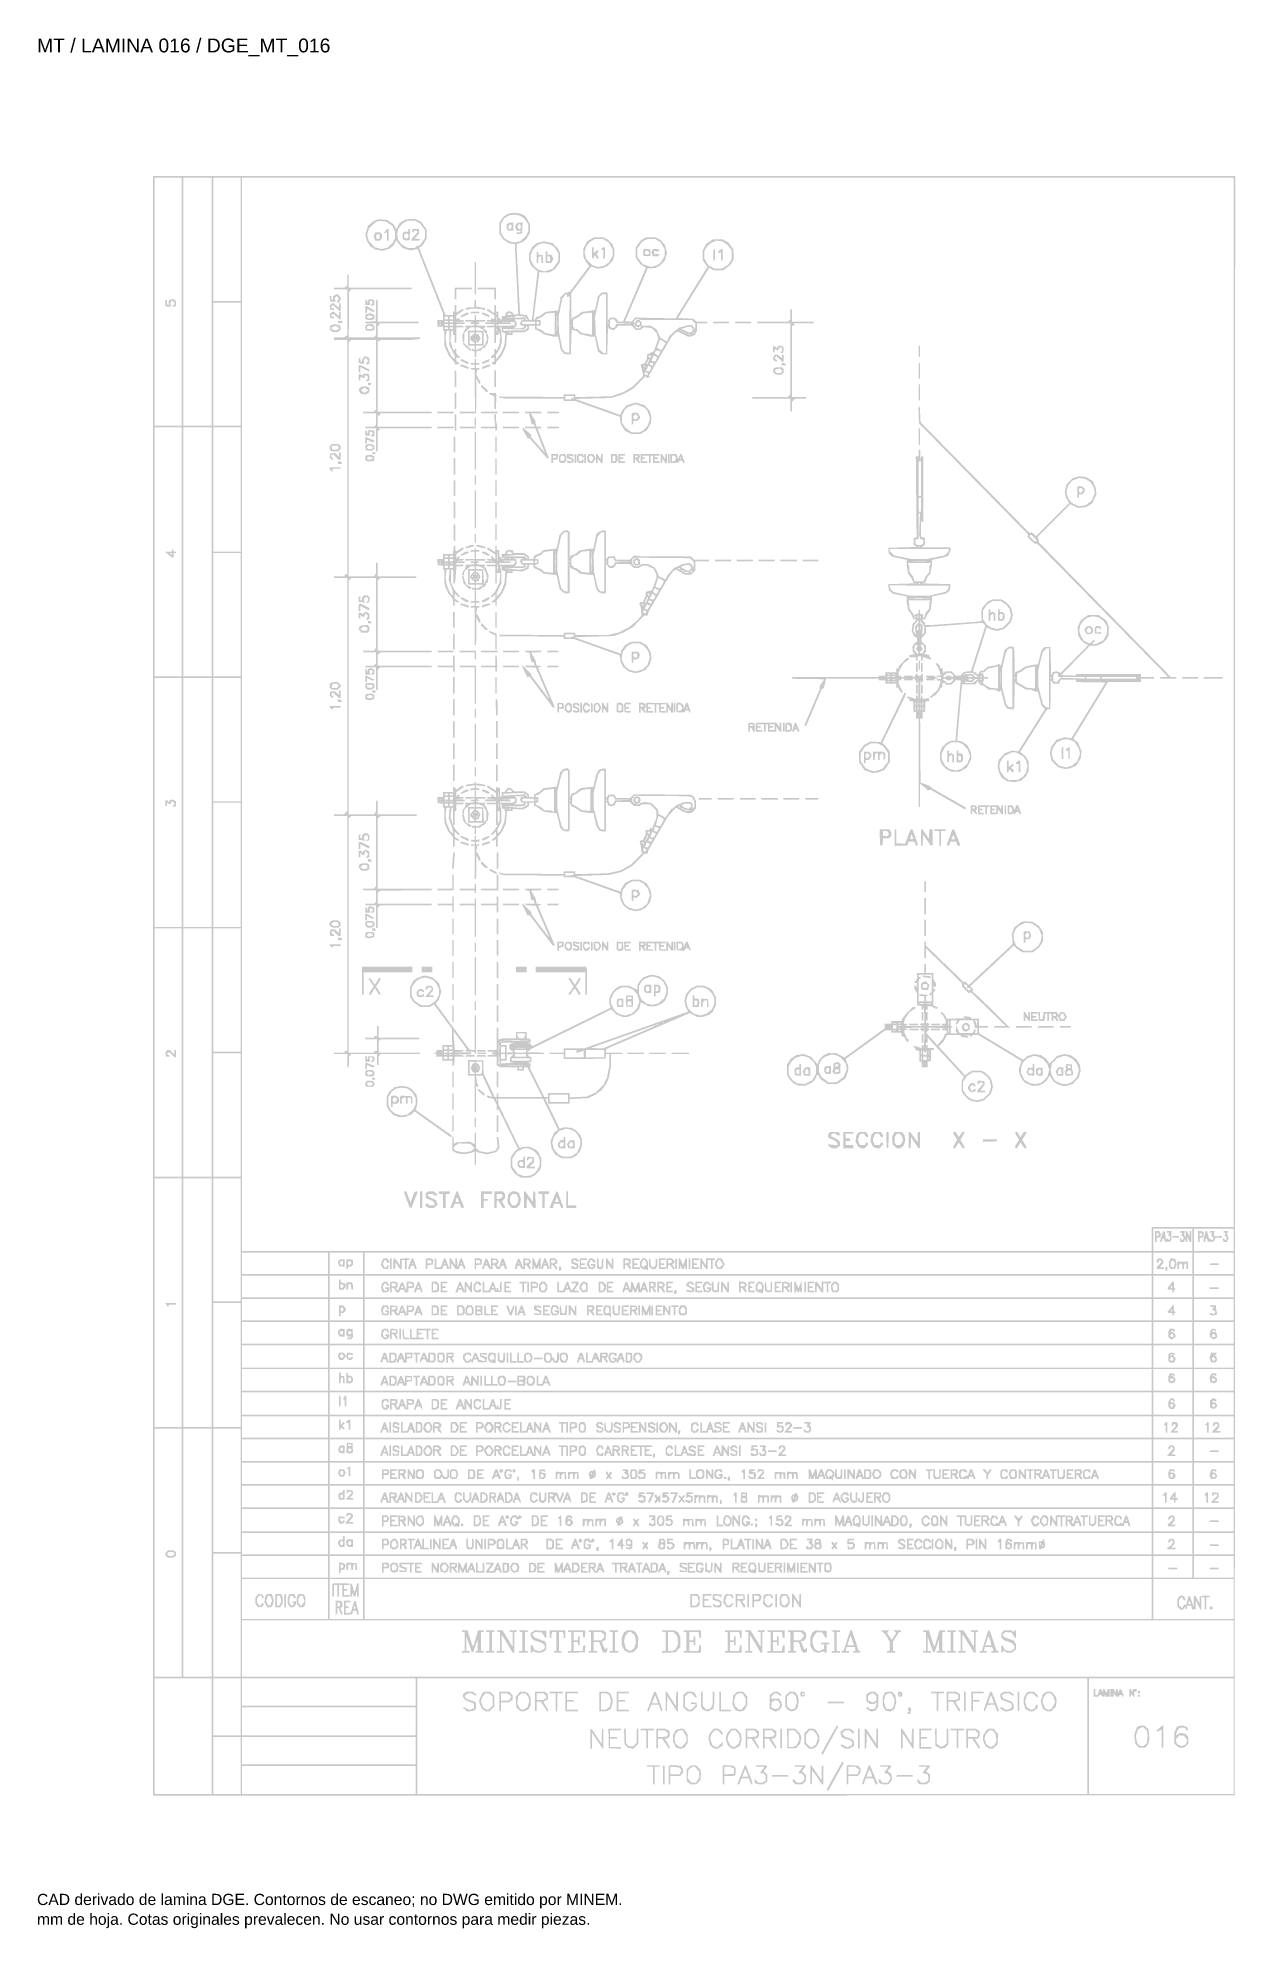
# Paper-space layout 'AN-04-DGE-016' of a CAD drawing. Header units: metres, sheet in millimetres. Extents: x 12 to 194, y 4 to 291.
import ezdxf

# ---------------------------------------------------------------- set-up
doc = ezdxf.new("R2010")
doc.units = ezdxf.units.M
doc.layers.add('DGE_DATOS', color=7, linetype='Continuous', lineweight=0)
doc.layers.add('DGE_RELLENO', color=7, linetype='Continuous', lineweight=0)
doc.styles.add('DGE_ARIAL', font='arial.ttf')

# ---------------------------------------------------------------- blocks, each defined once
blk = doc.blocks.new('LP_REF_DGE_MT_016')
at = {"layer": 'DGE_RELLENO'}
h = blk.add_hatch(color=7, dxfattribs=at)
h.paths.add_polyline_path([(29.5727, 147.42), (29.5727, 24.5757), (111.6286, 24.6072), (193.6846, 24.6386), (193.716, 147.4514), (193.7475, 270.2642), (111.6601, 270.2642), (29.5727, 270.2642)], flags=0)
h.paths.add_polyline_path([(33.9624, 251.2011), (33.9624, 232.3889), (31.8929, 232.3889), (29.8235, 232.3889), (29.8235, 251.2011), (29.8235, 270.0134), (31.8929, 270.0134), (33.9624, 270.0134)], flags=0)
h.paths.add_polyline_path([(38.4775, 251.2011), (38.4775, 232.3889), (36.3453, 232.3889), (34.2132, 232.3889), (34.2132, 251.2011), (34.2132, 270.0134), (36.3453, 270.0134), (38.4775, 270.0134)], flags=0)
h.paths.add_polyline_path([(42.8672, 260.67), (42.8672, 251.3265), (40.7977, 251.3265), (38.7283, 251.3265), (38.7283, 260.67), (38.7283, 270.0134), (40.7977, 270.0134), (42.8672, 270.0134)], flags=0)
h.paths.add_polyline_path([(193.4965, 190.4375), (193.4965, 110.8616), (187.2882, 110.8616), (181.0799, 110.8616), (181.0799, 109.043), (181.0799, 107.2245), (112.099, 107.2245), (43.118, 107.2245), (43.118, 188.619), (43.118, 270.0134), (118.3073, 270.0134), (193.4965, 270.0134)], flags=0)
h.paths.add_polyline_path([(42.8672, 241.7323), (42.8672, 232.3889), (40.7977, 232.3889), (38.7283, 232.3889), (38.7283, 241.7323), (38.7283, 251.0757), (40.7977, 251.0757), (42.8672, 251.0757)], flags=0)
h.paths.add_polyline_path([(33.9624, 213.263), (33.9624, 194.3881), (31.8929, 194.3881), (29.8235, 194.3881), (29.8235, 213.263), (29.8235, 232.138), (31.8929, 232.138), (33.9624, 232.138)], flags=0)
h.paths.add_polyline_path([(38.4775, 213.263), (38.4775, 194.3881), (36.3453, 194.3881), (34.2132, 194.3881), (34.2132, 213.263), (34.2132, 232.138), (36.3453, 232.138), (38.4775, 232.138)], flags=0)
h.paths.add_polyline_path([(42.8672, 222.7319), (42.8672, 213.3257), (40.7977, 213.3257), (38.7283, 213.3257), (38.7283, 222.7319), (38.7283, 232.138), (40.7977, 232.138), (42.8672, 232.138)], flags=0)
h.paths.add_polyline_path([(42.8672, 203.7315), (42.8672, 194.3881), (40.7977, 194.3881), (38.7283, 194.3881), (38.7283, 203.7315), (38.7283, 213.0749), (40.7977, 213.0749), (42.8672, 213.0749)], flags=0)
h.paths.add_polyline_path([(33.9624, 175.2622), (33.9624, 156.3873), (31.8929, 156.3873), (29.8235, 156.3873), (29.8235, 175.2622), (29.8235, 194.1372), (31.8929, 194.1372), (33.9624, 194.1372)], flags=0)
h.paths.add_polyline_path([(38.4775, 175.2622), (38.4775, 156.3873), (36.3453, 156.3873), (34.2132, 156.3873), (34.2132, 175.2622), (34.2132, 194.1372), (36.3453, 194.1372), (38.4775, 194.1372)], flags=0)
h.paths.add_polyline_path([(42.8672, 184.7938), (42.8672, 175.4504), (40.7977, 175.4504), (38.7283, 175.4504), (38.7283, 184.7938), (38.7283, 194.1372), (40.7977, 194.1372), (42.8672, 194.1372)], flags=0)
h.paths.add_polyline_path([(42.8672, 165.7934), (42.8672, 156.3873), (40.7977, 156.3873), (38.7283, 156.3873), (38.7283, 165.7934), (38.7283, 175.1995), (40.7977, 175.1995), (42.8672, 175.1995)], flags=0)
h.paths.add_polyline_path([(33.9624, 137.3242), (33.9624, 118.5119), (31.8929, 118.5119), (29.8235, 118.5119), (29.8235, 137.3242), (29.8235, 156.1364), (31.8929, 156.1364), (33.9624, 156.1364)], flags=0)
h.paths.add_polyline_path([(38.4775, 137.3242), (38.4775, 118.5119), (36.3453, 118.5119), (34.2132, 118.5119), (34.2132, 137.3242), (34.2132, 156.1364), (36.3453, 156.1364), (38.4775, 156.1364)], flags=0)
h.paths.add_polyline_path([(42.8672, 146.793), (42.8672, 137.4496), (40.7977, 137.4496), (38.7283, 137.4496), (38.7283, 146.793), (38.7283, 156.1364), (40.7977, 156.1364), (42.8672, 156.1364)], flags=0)
h.paths.add_polyline_path([(42.8672, 127.8553), (42.8672, 118.5119), (40.7977, 118.5119), (38.7283, 118.5119), (38.7283, 127.8553), (38.7283, 137.1987), (40.7977, 137.1987), (42.8672, 137.1987)], flags=0)
h.paths.add_polyline_path([(33.9624, 99.3861), (33.9624, 80.5111), (31.8929, 80.5111), (29.8235, 80.5111), (29.8235, 99.3861), (29.8235, 118.2611), (31.8929, 118.2611), (33.9624, 118.2611)], flags=0)
h.paths.add_polyline_path([(38.4775, 99.3861), (38.4775, 80.5111), (36.3453, 80.5111), (34.2132, 80.5111), (34.2132, 99.3861), (34.2132, 118.2611), (36.3453, 118.2611), (38.4775, 118.2611)], flags=0)
h.paths.add_polyline_path([(42.8672, 108.9176), (42.8672, 99.5742), (40.7977, 99.5742), (38.7283, 99.5742), (38.7283, 108.9176), (38.7283, 118.2611), (40.7977, 118.2611), (42.8672, 118.2611)], flags=0)
h.paths.add_polyline_path([(187.2255, 108.9176), (187.2255, 107.2245), (184.2781, 107.2245), (181.3308, 107.2245), (181.3308, 108.9176), (181.3308, 110.6107), (184.2781, 110.6107), (187.2255, 110.6107)], flags=0)
h.paths.add_polyline_path([(193.4965, 108.9176), (193.4965, 107.2245), (190.4864, 107.2245), (187.4763, 107.2245), (187.4763, 108.9176), (187.4763, 110.6107), (190.4864, 110.6107), (193.4965, 110.6107)], flags=0)
h.paths.add_polyline_path([(56.1617, 105.3433), (56.1617, 103.7129), (49.6399, 103.7129), (43.118, 103.7129), (43.118, 105.3433), (43.118, 106.9737), (49.6399, 106.9737), (56.1617, 106.9737)], flags=0)
h.paths.add_polyline_path([(61.4293, 105.3433), (61.4293, 103.7129), (58.9209, 103.7129), (56.4125, 103.7129), (56.4125, 105.3433), (56.4125, 106.9737), (58.9209, 106.9737), (61.4293, 106.9737)], flags=0)
h.paths.add_polyline_path([(181.0799, 105.3433), (181.0799, 103.7129), (121.38, 103.7129), (61.6802, 103.7129), (61.6802, 105.3433), (61.6802, 106.9737), (121.38, 106.9737), (181.0799, 106.9737)], flags=0)
h.paths.add_polyline_path([(187.2255, 105.3433), (187.2255, 103.7129), (184.2781, 103.7129), (181.3308, 103.7129), (181.3308, 105.3433), (181.3308, 106.9737), (184.2781, 106.9737), (187.2255, 106.9737)], flags=0)
h.paths.add_polyline_path([(193.4965, 105.3433), (193.4965, 103.7129), (190.4864, 103.7129), (187.4763, 103.7129), (187.4763, 105.3433), (187.4763, 106.9737), (190.4864, 106.9737), (193.4965, 106.9737)], flags=0)
h.paths.add_polyline_path([(56.1617, 101.8317), (56.1617, 100.2013), (49.6399, 100.2013), (43.118, 100.2013), (43.118, 101.8317), (43.118, 103.4621), (49.6399, 103.4621), (56.1617, 103.4621)], flags=0)
h.paths.add_polyline_path([(61.4293, 101.8317), (61.4293, 100.2013), (58.9209, 100.2013), (56.4125, 100.2013), (56.4125, 101.8317), (56.4125, 103.4621), (58.9209, 103.4621), (61.4293, 103.4621)], flags=0)
h.paths.add_polyline_path([(181.0799, 101.8317), (181.0799, 100.2013), (121.38, 100.2013), (61.6802, 100.2013), (61.6802, 101.8317), (61.6802, 103.4621), (121.38, 103.4621), (181.0799, 103.4621)], flags=0)
h.paths.add_polyline_path([(187.2255, 101.8317), (187.2255, 100.2013), (184.2781, 100.2013), (181.3308, 100.2013), (181.3308, 101.8317), (181.3308, 103.4621), (184.2781, 103.4621), (187.2255, 103.4621)], flags=0)
h.paths.add_polyline_path([(193.4965, 101.8317), (193.4965, 100.2013), (190.4864, 100.2013), (187.4763, 100.2013), (187.4763, 101.8317), (187.4763, 103.4621), (190.4864, 103.4621), (193.4965, 103.4621)], flags=0)
h.paths.add_polyline_path([(56.1617, 98.32), (56.1617, 96.6896), (49.6399, 96.6896), (43.118, 96.6896), (43.118, 98.32), (43.118, 99.9504), (49.6399, 99.9504), (56.1617, 99.9504)], flags=0)
h.paths.add_polyline_path([(61.4293, 98.32), (61.4293, 96.6896), (58.9209, 96.6896), (56.4125, 96.6896), (56.4125, 98.32), (56.4125, 99.9504), (58.9209, 99.9504), (61.4293, 99.9504)], flags=0)
h.paths.add_polyline_path([(181.0799, 98.32), (181.0799, 96.6896), (121.38, 96.6896), (61.6802, 96.6896), (61.6802, 98.32), (61.6802, 99.9504), (121.38, 99.9504), (181.0799, 99.9504)], flags=0)
h.paths.add_polyline_path([(187.2255, 98.32), (187.2255, 96.6896), (184.2781, 96.6896), (181.3308, 96.6896), (181.3308, 98.32), (181.3308, 99.9504), (184.2781, 99.9504), (187.2255, 99.9504)], flags=0)
h.paths.add_polyline_path([(193.4965, 98.32), (193.4965, 96.6896), (190.4864, 96.6896), (187.4763, 96.6896), (187.4763, 98.32), (187.4763, 99.9504), (190.4864, 99.9504), (193.4965, 99.9504)], flags=0)
h.paths.add_polyline_path([(42.8672, 89.9172), (42.8672, 80.5111), (40.7977, 80.5111), (38.7283, 80.5111), (38.7283, 89.9172), (38.7283, 99.3234), (40.7977, 99.3234), (42.8672, 99.3234)], flags=0)
h.paths.add_polyline_path([(56.1617, 94.8084), (56.1617, 93.178), (49.6399, 93.178), (43.118, 93.178), (43.118, 94.8084), (43.118, 96.4388), (49.6399, 96.4388), (56.1617, 96.4388)], flags=0)
h.paths.add_polyline_path([(61.4293, 94.8084), (61.4293, 93.178), (58.9209, 93.178), (56.4125, 93.178), (56.4125, 94.8084), (56.4125, 96.4388), (58.9209, 96.4388), (61.4293, 96.4388)], flags=0)
h.paths.add_polyline_path([(181.0799, 94.8084), (181.0799, 93.178), (121.38, 93.178), (61.6802, 93.178), (61.6802, 94.8084), (61.6802, 96.4388), (121.38, 96.4388), (181.0799, 96.4388)], flags=0)
h.paths.add_polyline_path([(187.2255, 94.8084), (187.2255, 93.178), (184.2781, 93.178), (181.3308, 93.178), (181.3308, 94.8084), (181.3308, 96.4388), (184.2781, 96.4388), (187.2255, 96.4388)], flags=0)
h.paths.add_polyline_path([(193.4965, 94.8084), (193.4965, 93.178), (190.4864, 93.178), (187.4763, 93.178), (187.4763, 94.8084), (187.4763, 96.4388), (190.4864, 96.4388), (193.4965, 96.4388)], flags=0)
h.paths.add_polyline_path([(56.1617, 91.2341), (56.1617, 89.541), (49.6399, 89.541), (43.118, 89.541), (43.118, 91.2341), (43.118, 92.9272), (49.6399, 92.9272), (56.1617, 92.9272)], flags=0)
h.paths.add_polyline_path([(61.4293, 91.2341), (61.4293, 89.541), (58.9209, 89.541), (56.4125, 89.541), (56.4125, 91.2341), (56.4125, 92.9272), (58.9209, 92.9272), (61.4293, 92.9272)], flags=0)
h.paths.add_polyline_path([(181.0799, 91.2341), (181.0799, 89.541), (121.38, 89.541), (61.6802, 89.541), (61.6802, 91.2341), (61.6802, 92.9272), (121.38, 92.9272), (181.0799, 92.9272)], flags=0)
h.paths.add_polyline_path([(187.2255, 91.2341), (187.2255, 89.541), (184.2781, 89.541), (181.3308, 89.541), (181.3308, 91.2341), (181.3308, 92.9272), (184.2781, 92.9272), (187.2255, 92.9272)], flags=0)
h.paths.add_polyline_path([(193.4965, 91.2341), (193.4965, 89.541), (190.4864, 89.541), (187.4763, 89.541), (187.4763, 91.2341), (187.4763, 92.9272), (190.4864, 92.9272), (193.4965, 92.9272)], flags=0)
h.paths.add_polyline_path([(56.1617, 87.6598), (56.1617, 86.0294), (49.6399, 86.0294), (43.118, 86.0294), (43.118, 87.6598), (43.118, 89.2902), (49.6399, 89.2902), (56.1617, 89.2902)], flags=0)
h.paths.add_polyline_path([(61.4293, 87.6598), (61.4293, 86.0294), (58.9209, 86.0294), (56.4125, 86.0294), (56.4125, 87.6598), (56.4125, 89.2902), (58.9209, 89.2902), (61.4293, 89.2902)], flags=0)
h.paths.add_polyline_path([(181.0799, 87.6598), (181.0799, 86.0294), (121.38, 86.0294), (61.6802, 86.0294), (61.6802, 87.6598), (61.6802, 89.2902), (121.38, 89.2902), (181.0799, 89.2902)], flags=0)
h.paths.add_polyline_path([(187.2255, 87.6598), (187.2255, 86.0294), (184.2781, 86.0294), (181.3308, 86.0294), (181.3308, 87.6598), (181.3308, 89.2902), (184.2781, 89.2902), (187.2255, 89.2902)], flags=0)
h.paths.add_polyline_path([(193.4965, 87.6598), (193.4965, 86.0294), (190.4864, 86.0294), (187.4763, 86.0294), (187.4763, 87.6598), (187.4763, 89.2902), (190.4864, 89.2902), (193.4965, 89.2902)], flags=0)
h.paths.add_polyline_path([(56.1617, 84.0854), (56.1617, 82.3923), (49.6399, 82.3923), (43.118, 82.3923), (43.118, 84.0854), (43.118, 85.7785), (49.6399, 85.7785), (56.1617, 85.7785)], flags=0)
h.paths.add_polyline_path([(61.4293, 84.0854), (61.4293, 82.3923), (58.9209, 82.3923), (56.4125, 82.3923), (56.4125, 84.0854), (56.4125, 85.7785), (58.9209, 85.7785), (61.4293, 85.7785)], flags=0)
h.paths.add_polyline_path([(181.0799, 84.0854), (181.0799, 82.3923), (121.38, 82.3923), (61.6802, 82.3923), (61.6802, 84.0854), (61.6802, 85.7785), (121.38, 85.7785), (181.0799, 85.7785)], flags=0)
h.paths.add_polyline_path([(187.2255, 84.0854), (187.2255, 82.3923), (184.2781, 82.3923), (181.3308, 82.3923), (181.3308, 84.0854), (181.3308, 85.7785), (184.2781, 85.7785), (187.2255, 85.7785)], flags=0)
h.paths.add_polyline_path([(193.4965, 84.0854), (193.4965, 82.3923), (190.4864, 82.3923), (187.4763, 82.3923), (187.4763, 84.0854), (187.4763, 85.7785), (190.4864, 85.7785), (193.4965, 85.7785)], flags=0)
h.paths.add_polyline_path([(56.1617, 80.5111), (56.1617, 78.8807), (49.6399, 78.8807), (43.118, 78.8807), (43.118, 80.5111), (43.118, 82.1415), (49.6399, 82.1415), (56.1617, 82.1415)], flags=0)
h.paths.add_polyline_path([(61.4293, 80.5111), (61.4293, 78.8807), (58.9209, 78.8807), (56.4125, 78.8807), (56.4125, 80.5111), (56.4125, 82.1415), (58.9209, 82.1415), (61.4293, 82.1415)], flags=0)
h.paths.add_polyline_path([(181.0799, 80.5111), (181.0799, 78.8807), (121.38, 78.8807), (61.6802, 78.8807), (61.6802, 80.5111), (61.6802, 82.1415), (121.38, 82.1415), (181.0799, 82.1415)], flags=0)
h.paths.add_polyline_path([(187.2255, 80.5111), (187.2255, 78.8807), (184.2781, 78.8807), (181.3308, 78.8807), (181.3308, 80.5111), (181.3308, 82.1415), (184.2781, 82.1415), (187.2255, 82.1415)], flags=0)
h.paths.add_polyline_path([(193.4965, 80.5111), (193.4965, 78.8807), (190.4864, 78.8807), (187.4763, 78.8807), (187.4763, 80.5111), (187.4763, 82.1415), (190.4864, 82.1415), (193.4965, 82.1415)], flags=0)
h.paths.add_polyline_path([(33.9624, 61.448), (33.9624, 42.6357), (31.8929, 42.6357), (29.8235, 42.6357), (29.8235, 61.448), (29.8235, 80.2603), (31.8929, 80.2603), (33.9624, 80.2603)], flags=0)
h.paths.add_polyline_path([(38.4775, 61.448), (38.4775, 42.6357), (36.3453, 42.6357), (34.2132, 42.6357), (34.2132, 61.448), (34.2132, 80.2603), (36.3453, 80.2603), (38.4775, 80.2603)], flags=0)
h.paths.add_polyline_path([(42.8672, 70.9168), (42.8672, 61.5734), (40.7977, 61.5734), (38.7283, 61.5734), (38.7283, 70.9168), (38.7283, 80.2603), (40.7977, 80.2603), (42.8672, 80.2603)], flags=0)
h.paths.add_polyline_path([(56.1617, 76.9995), (56.1617, 75.3691), (49.6399, 75.3691), (43.118, 75.3691), (43.118, 76.9995), (43.118, 78.6299), (49.6399, 78.6299), (56.1617, 78.6299)], flags=0)
h.paths.add_polyline_path([(61.4293, 76.9995), (61.4293, 75.3691), (58.9209, 75.3691), (56.4125, 75.3691), (56.4125, 76.9995), (56.4125, 78.6299), (58.9209, 78.6299), (61.4293, 78.6299)], flags=0)
h.paths.add_polyline_path([(181.0799, 76.9995), (181.0799, 75.3691), (121.38, 75.3691), (61.6802, 75.3691), (61.6802, 76.9995), (61.6802, 78.6299), (121.38, 78.6299), (181.0799, 78.6299)], flags=0)
h.paths.add_polyline_path([(187.2255, 76.9995), (187.2255, 75.3691), (184.2781, 75.3691), (181.3308, 75.3691), (181.3308, 76.9995), (181.3308, 78.6299), (184.2781, 78.6299), (187.2255, 78.6299)], flags=0)
h.paths.add_polyline_path([(193.4965, 76.9995), (193.4965, 75.3691), (190.4864, 75.3691), (187.4763, 75.3691), (187.4763, 76.9995), (187.4763, 78.6299), (190.4864, 78.6299), (193.4965, 78.6299)], flags=0)
h.paths.add_polyline_path([(56.1617, 73.4878), (56.1617, 71.8574), (49.6399, 71.8574), (43.118, 71.8574), (43.118, 73.4878), (43.118, 75.1182), (49.6399, 75.1182), (56.1617, 75.1182)], flags=0)
h.paths.add_polyline_path([(61.4293, 73.4878), (61.4293, 71.8574), (58.9209, 71.8574), (56.4125, 71.8574), (56.4125, 73.4878), (56.4125, 75.1182), (58.9209, 75.1182), (61.4293, 75.1182)], flags=0)
h.paths.add_polyline_path([(181.0799, 73.4878), (181.0799, 71.8574), (121.38, 71.8574), (61.6802, 71.8574), (61.6802, 73.4878), (61.6802, 75.1182), (121.38, 75.1182), (181.0799, 75.1182)], flags=0)
h.paths.add_polyline_path([(187.2255, 73.4878), (187.2255, 71.8574), (184.2781, 71.8574), (181.3308, 71.8574), (181.3308, 73.4878), (181.3308, 75.1182), (184.2781, 75.1182), (187.2255, 75.1182)], flags=0)
h.paths.add_polyline_path([(193.4965, 73.4878), (193.4965, 71.8574), (190.4864, 71.8574), (187.4763, 71.8574), (187.4763, 73.4878), (187.4763, 75.1182), (190.4864, 75.1182), (193.4965, 75.1182)], flags=0)
h.paths.add_polyline_path([(56.1617, 69.9762), (56.1617, 68.3458), (49.6399, 68.3458), (43.118, 68.3458), (43.118, 69.9762), (43.118, 71.6066), (49.6399, 71.6066), (56.1617, 71.6066)], flags=0)
h.paths.add_polyline_path([(61.4293, 69.9762), (61.4293, 68.3458), (58.9209, 68.3458), (56.4125, 68.3458), (56.4125, 69.9762), (56.4125, 71.6066), (58.9209, 71.6066), (61.4293, 71.6066)], flags=0)
h.paths.add_polyline_path([(181.0799, 69.9762), (181.0799, 68.3458), (121.38, 68.3458), (61.6802, 68.3458), (61.6802, 69.9762), (61.6802, 71.6066), (121.38, 71.6066), (181.0799, 71.6066)], flags=0)
h.paths.add_polyline_path([(187.2255, 69.9762), (187.2255, 68.3458), (184.2781, 68.3458), (181.3308, 68.3458), (181.3308, 69.9762), (181.3308, 71.6066), (184.2781, 71.6066), (187.2255, 71.6066)], flags=0)
h.paths.add_polyline_path([(193.4965, 69.9762), (193.4965, 68.3458), (190.4864, 68.3458), (187.4763, 68.3458), (187.4763, 69.9762), (187.4763, 71.6066), (190.4864, 71.6066), (193.4965, 71.6066)], flags=0)
h.paths.add_polyline_path([(56.1617, 66.4019), (56.1617, 64.7088), (49.6399, 64.7088), (43.118, 64.7088), (43.118, 66.4019), (43.118, 68.095), (49.6399, 68.095), (56.1617, 68.095)], flags=0)
h.paths.add_polyline_path([(61.4293, 66.4019), (61.4293, 64.7088), (58.9209, 64.7088), (56.4125, 64.7088), (56.4125, 66.4019), (56.4125, 68.095), (58.9209, 68.095), (61.4293, 68.095)], flags=0)
h.paths.add_polyline_path([(181.0799, 66.4019), (181.0799, 64.7088), (121.38, 64.7088), (61.6802, 64.7088), (61.6802, 66.4019), (61.6802, 68.095), (121.38, 68.095), (181.0799, 68.095)], flags=0)
h.paths.add_polyline_path([(187.2255, 66.4019), (187.2255, 64.7088), (184.2781, 64.7088), (181.3308, 64.7088), (181.3308, 66.4019), (181.3308, 68.095), (184.2781, 68.095), (187.2255, 68.095)], flags=0)
h.paths.add_polyline_path([(193.4965, 66.4019), (193.4965, 64.7088), (190.4864, 64.7088), (187.4763, 64.7088), (187.4763, 66.4019), (187.4763, 68.095), (190.4864, 68.095), (193.4965, 68.095)], flags=0)
h.paths.add_polyline_path([(56.1617, 62.8276), (56.1617, 61.1972), (49.6399, 61.1972), (43.118, 61.1972), (43.118, 62.8276), (43.118, 64.458), (49.6399, 64.458), (56.1617, 64.458)], flags=0)
h.paths.add_polyline_path([(61.4293, 62.8276), (61.4293, 61.1972), (58.9209, 61.1972), (56.4125, 61.1972), (56.4125, 62.8276), (56.4125, 64.458), (58.9209, 64.458), (61.4293, 64.458)], flags=0)
h.paths.add_polyline_path([(181.0799, 62.8276), (181.0799, 61.1972), (121.38, 61.1972), (61.6802, 61.1972), (61.6802, 62.8276), (61.6802, 64.458), (121.38, 64.458), (181.0799, 64.458)], flags=0)
h.paths.add_polyline_path([(187.2255, 62.8276), (187.2255, 61.1972), (184.2781, 61.1972), (181.3308, 61.1972), (181.3308, 62.8276), (181.3308, 64.458), (184.2781, 64.458), (187.2255, 64.458)], flags=0)
h.paths.add_polyline_path([(193.4965, 62.8276), (193.4965, 61.1972), (190.4864, 61.1972), (187.4763, 61.1972), (187.4763, 62.8276), (187.4763, 64.458), (190.4864, 64.458), (193.4965, 64.458)], flags=0)
h.paths.add_polyline_path([(42.8672, 51.9791), (42.8672, 42.6357), (40.7977, 42.6357), (38.7283, 42.6357), (38.7283, 51.9791), (38.7283, 61.3226), (40.7977, 61.3226), (42.8672, 61.3226)], flags=0)
h.paths.add_polyline_path([(56.1617, 59.3159), (56.1617, 57.6855), (49.6399, 57.6855), (43.118, 57.6855), (43.118, 59.3159), (43.118, 60.9463), (49.6399, 60.9463), (56.1617, 60.9463)], flags=0)
h.paths.add_polyline_path([(61.4293, 59.3159), (61.4293, 57.6855), (58.9209, 57.6855), (56.4125, 57.6855), (56.4125, 59.3159), (56.4125, 60.9463), (58.9209, 60.9463), (61.4293, 60.9463)], flags=0)
h.paths.add_polyline_path([(181.0799, 59.3159), (181.0799, 57.6855), (121.38, 57.6855), (61.6802, 57.6855), (61.6802, 59.3159), (61.6802, 60.9463), (121.38, 60.9463), (181.0799, 60.9463)], flags=0)
h.paths.add_polyline_path([(187.2255, 59.3159), (187.2255, 57.6855), (184.2781, 57.6855), (181.3308, 57.6855), (181.3308, 59.3159), (181.3308, 60.9463), (184.2781, 60.9463), (187.2255, 60.9463)], flags=0)
h.paths.add_polyline_path([(193.4965, 59.3159), (193.4965, 57.6855), (190.4864, 57.6855), (187.4763, 57.6855), (187.4763, 59.3159), (187.4763, 60.9463), (190.4864, 60.9463), (193.4965, 60.9463)], flags=0)
h.paths.add_polyline_path([(56.1617, 54.4247), (56.1617, 51.4148), (49.6399, 51.4148), (43.118, 51.4148), (43.118, 54.4247), (43.118, 57.4347), (49.6399, 57.4347), (56.1617, 57.4347)], flags=0)
h.paths.add_polyline_path([(61.4293, 54.4247), (61.4293, 51.4148), (58.9209, 51.4148), (56.4125, 51.4148), (56.4125, 54.4247), (56.4125, 57.4347), (58.9209, 57.4347), (61.4293, 57.4347)], flags=0)
h.paths.add_polyline_path([(181.0799, 54.4247), (181.0799, 51.4148), (121.38, 51.4148), (61.6802, 51.4148), (61.6802, 54.4247), (61.6802, 57.4347), (121.38, 57.4347), (181.0799, 57.4347)], flags=0)
h.paths.add_polyline_path([(193.4965, 54.4247), (193.4965, 51.4148), (187.4136, 51.4148), (181.3308, 51.4148), (181.3308, 54.4247), (181.3308, 57.4347), (187.4136, 57.4347), (193.4965, 57.4347)], flags=0)
h.paths.add_polyline_path([(193.4965, 46.8998), (193.4965, 42.6357), (118.3073, 42.6357), (43.118, 42.6357), (43.118, 46.8998), (43.118, 51.1639), (118.3073, 51.1639), (193.4965, 51.1639)], flags=0)
h.paths.add_polyline_path([(38.4775, 33.6058), (38.4775, 24.8268), (34.1505, 24.8268), (29.8235, 24.8268), (29.8235, 33.6058), (29.8235, 42.3849), (34.1505, 42.3849), (38.4775, 42.3849)], flags=0)
h.paths.add_polyline_path([(42.8672, 38.0581), (42.8672, 33.7312), (40.7977, 33.7312), (38.7283, 33.7312), (38.7283, 38.0581), (38.7283, 42.3849), (40.7977, 42.3849), (42.8672, 42.3849)], flags=0)
h.paths.add_polyline_path([(69.4562, 40.3155), (69.4562, 38.2462), (56.2871, 38.2462), (43.118, 38.2462), (43.118, 40.3155), (43.118, 42.3849), (56.2871, 42.3849), (69.4562, 42.3849)], flags=0)
h.paths.add_polyline_path([(171.2972, 33.6058), (171.2972, 24.8268), (120.5021, 24.8268), (69.707, 24.8268), (69.707, 33.6058), (69.707, 42.3849), (120.5021, 42.3849), (171.2972, 42.3849)], flags=0)
h.paths.add_polyline_path([(193.4965, 33.6058), (193.4965, 24.8268), (182.5223, 24.8268), (171.548, 24.8268), (171.548, 33.6058), (171.548, 42.3849), (182.5223, 42.3849), (193.4965, 42.3849)], flags=0)
h.paths.add_polyline_path([(69.4562, 35.8633), (69.4562, 33.7312), (56.2871, 33.7312), (43.118, 33.7312), (43.118, 35.8633), (43.118, 37.9954), (56.2871, 37.9954), (69.4562, 37.9954)], flags=0)
h.paths.add_polyline_path([(42.8672, 29.1536), (42.8672, 24.8268), (40.7977, 24.8268), (38.7283, 24.8268), (38.7283, 29.1536), (38.7283, 33.4804), (40.7977, 33.4804), (42.8672, 33.4804)], flags=0)
h.paths.add_polyline_path([(69.4562, 31.4111), (69.4562, 29.3417), (56.2871, 29.3417), (43.118, 29.3417), (43.118, 31.4111), (43.118, 33.4804), (56.2871, 33.4804), (69.4562, 33.4804)], flags=0)
h.paths.add_polyline_path([(69.4562, 26.9588), (69.4562, 24.8268), (56.2871, 24.8268), (43.118, 24.8268), (43.118, 26.9588), (43.118, 29.0909), (56.2871, 29.0909), (69.4562, 29.0909)], flags=0)
h.paths.add_polyline_path([(32.1061, 251.4269), (31.9556, 251.2764), (31.9556, 250.9805), (31.9556, 250.6847), (31.8302, 250.7622), (31.7048, 250.8397), (31.7048, 251.1458), (31.7048, 251.452), (31.5794, 251.452), (31.454, 251.452), (31.454, 251.0264), (31.454, 250.6009), (31.6524, 250.5248), (31.8507, 250.4486), (32.1049, 250.4486), (32.3591, 250.4486), (32.288, 250.7319), (32.2169, 251.0151), (32.3245, 251.1891), (32.432, 251.3631), (32.6328, 251.286), (32.8336, 251.209), (32.8336, 250.9647), (32.8336, 250.7204), (32.6768, 250.6644), (32.52, 250.6084), (32.6087, 250.513), (32.6973, 250.4177), (32.8909, 250.4919), (33.0844, 250.5662), (33.0844, 250.9213), (33.0844, 251.2764), (32.9339, 251.4269), (32.7834, 251.5774), (32.52, 251.5774), (32.2567, 251.5774)], flags=0)
h.paths.add_polyline_path([(83.84, 264.6226), (83.3616, 264.532), (83.0248, 264.2825), (82.688, 264.0331), (82.4058, 263.6185), (82.1236, 263.2039), (82.1236, 262.3631), (82.1236, 261.5223), (82.4088, 261.0991), (82.694, 260.6759), (83.12, 260.3888), (83.5461, 260.1017), (84.0263, 260.0249), (84.5066, 259.9481), (84.509, 259.5566), (84.5114, 259.165), (84.7574, 254.3365), (85.0035, 249.508), (85.0059, 249.4282), (85.0083, 249.3484), (84.632, 249.2931), (84.2558, 249.2379), (84.2558, 249.3842), (84.2558, 249.5305), (83.935, 249.6766), (83.6143, 249.8227), (83.3791, 249.6969), (83.144, 249.571), (83.0643, 249.32), (82.9846, 249.0691), (82.7423, 249.0691), (82.4999, 249.0691), (82.4999, 248.7361), (82.4999, 248.4031), (82.249, 248.6301), (81.9982, 248.8571), (81.9982, 249.2766), (81.9982, 249.6961), (81.8101, 249.6961), (81.6219, 249.6961), (81.6219, 250.1978), (81.6219, 250.6995), (81.4965, 250.6995), (81.3711, 250.6995), (81.3711, 250.1351), (81.3711, 249.5707), (81.277, 249.5735), (81.183, 249.5763), (80.8694, 249.8216), (80.5559, 250.0668), (80.3991, 250.0696), (80.2423, 250.0724), (80.2425, 249.9783), (80.2428, 249.8843), (80.8069, 249.5279), (81.3711, 249.1715), (81.3711, 248.8812), (81.3711, 248.5909), (81.1203, 248.6565), (80.8694, 248.7221), (80.8694, 248.582), (80.8694, 248.442), (80.5559, 248.442), (80.2423, 248.442), (80.2423, 248.3235), (80.2423, 248.2049), (80.8381, 248.1579), (81.4338, 248.111), (80.7126, 248.0884), (79.9915, 248.0657), (79.9915, 247.9403), (79.9915, 247.8149), (80.6813, 247.8149), (81.3711, 247.8149), (81.3711, 247.6895), (81.3711, 247.5641), (80.8067, 247.5641), (80.2423, 247.5641), (80.2423, 247.4387), (80.2423, 247.3133), (80.8067, 247.3133), (81.3711, 247.3133), (81.3711, 246.1218), (81.3711, 244.9304), (81.4965, 244.9304), (81.6219, 244.9304), (81.6219, 245.5574), (81.6219, 246.1845), (81.8101, 246.1845), (81.9982, 246.1845), (82.0095, 246.5294), (82.0208, 246.8743), (82.148, 246.4354), (82.2751, 245.9964), (82.2091, 245.3693), (82.143, 244.7422), (81.9273, 244.2406), (81.7115, 243.7389), (81.6563, 243.8957), (81.601, 244.0525), (81.4861, 244.0525), (81.3711, 244.0525), (81.3711, 243.6957), (81.3711, 243.3388), (81.1203, 243.1119), (80.8694, 242.8849), (80.8694, 242.7642), (80.8694, 242.6436), (81.1203, 242.7092), (81.3711, 242.7748), (81.3711, 242.4691), (81.3711, 242.1634), (81.183, 242.0912), (80.9948, 242.019), (80.9949, 241.8756), (80.995, 241.7323), (81.3085, 241.7142), (81.6219, 241.6961), (81.6219, 241.8706), (81.6219, 242.0451), (82.0604, 242.5304), (82.4989, 243.0158), (82.8223, 243.747), (83.1457, 244.4783), (83.2172, 245.3314), (83.2888, 246.1845), (83.7096, 246.1845), (84.1303, 246.1845), (84.1303, 246.3726), (84.1303, 246.5608), (85.0203, 246.5608), (85.9102, 246.5608), (86.2745, 246.7759), (86.6387, 246.9911), (86.6387, 247.2776), (86.6387, 247.5641), (87.0777, 247.5641), (87.5167, 247.5641), (87.5167, 247.3072), (87.5167, 247.0503), (87.8616, 246.8992), (88.2065, 246.748), (88.5764, 246.4976), (88.9463, 246.2472), (89.6424, 246.0805), (90.3386, 245.9137), (90.6808, 245.9056), (91.023, 245.8974), (91.0813, 245.6961), (91.1395, 245.4947), (91.2915, 244.6954), (91.4434, 243.896), (91.7125, 243.5832), (91.9816, 243.2703), (92.477, 243.2538), (92.9724, 243.2373), (93.04, 245.2439), (93.1076, 247.2506), (93.1341, 247.0962), (93.1606, 246.9418), (93.5055, 246.8602), (93.8504, 246.7787), (94.1239, 246.5306), (94.3975, 246.2825), (95.19, 246.0944), (95.9825, 245.9064), (96.3044, 245.9009), (96.6263, 245.8954), (96.8488, 244.795), (97.0712, 243.6946), (97.3078, 243.4805), (97.5444, 243.2664), (98.0177, 243.2518), (98.4909, 243.2373), (98.5581, 245.432), (98.6253, 247.6268), (98.6522, 247.4117), (98.679, 247.1967), (98.9216, 247.0668), (99.1642, 246.937), (99.3663, 246.937), (99.5684, 246.937), (99.8819, 247.2506), (100.1955, 247.5641), (101.2101, 247.5641), (102.2247, 247.5641), (102.5153, 247.2506), (102.8059, 246.937), (103.1299, 246.937), (103.4538, 246.937), (103.7654, 247.1412), (104.077, 247.3453), (104.6485, 247.2809), (105.2199, 247.2165), (105.5895, 246.8625), (105.959, 246.5085), (106.0983, 246.0437), (106.2375, 245.5789), (105.8961, 244.6427), (105.5546, 243.7065), (105.221, 243.5514), (104.8873, 243.3963), (104.6992, 243.303), (104.5111, 243.2097), (104.504, 242.8472), (104.497, 242.4848), (104.3396, 242.1966), (104.1823, 241.9084), (103.8623, 241.7868), (103.5423, 241.6651), (103.627, 241.3852), (103.7116, 241.1052), (103.7504, 240.8544), (103.7892, 240.6035), (103.8139, 240.6035), (103.8385, 240.6035), (103.8833, 240.2656), (103.9281, 239.9277), (103.1348, 239.1369), (102.3415, 238.3461), (101.6324, 237.9192), (100.9234, 237.4922), (100.0207, 237.1851), (99.118, 236.878), (96.3901, 236.8118), (93.6622, 236.7456), (93.6622, 236.9501), (93.6622, 237.1546), (92.7843, 237.1546), (91.9064, 237.1546), (91.9064, 236.9585), (91.9064, 236.7624), (87.0149, 236.8018), (82.1235, 236.8411), (82.1235, 236.7627), (82.1236, 236.6843), (82.5155, 236.6059), (82.9075, 236.5276), (87.4069, 236.5276), (91.9064, 236.5276), (91.9064, 236.3394), (91.9064, 236.1513), (92.7981, 236.1513), (93.6899, 236.1513), (96.7175, 235.0685), (99.7451, 233.9856), (100.0745, 233.8702), (100.4038, 233.7547), (100.4669, 233.1949), (100.53, 232.6351), (100.8589, 232.1382), (101.1877, 231.6413), (101.6843, 231.388), (102.1808, 231.1347), (102.8443, 231.1368), (103.5077, 231.1388), (104.0068, 231.4215), (104.506, 231.7042), (104.7846, 232.2009), (105.0632, 232.6975), (105.1407, 233.1561), (105.2182, 233.6148), (105.0788, 234.1322), (104.9395, 234.6496), (104.5552, 235.0873), (104.1709, 235.525), (103.4944, 235.7216), (102.8179, 235.9183), (102.156, 235.7259), (101.494, 235.5334), (101.1669, 235.1839), (100.8398, 234.8344), (100.6355, 234.4294), (100.4311, 234.0244), (99.8373, 234.2531), (99.2434, 234.4817), (96.4488, 235.4733), (93.6542, 236.4648), (96.3861, 236.5366), (99.118, 236.6083), (99.9792, 236.8819), (100.8404, 237.1555), (101.608, 237.5627), (102.3757, 237.9698), (103.3368, 238.9293), (104.2979, 239.8887), (104.4274, 239.7592), (104.5569, 239.6296), (104.7614, 239.7081), (104.9659, 239.7866), (104.8941, 239.9028), (104.8223, 240.019), (106.5277, 242.945), (108.2331, 245.871), (108.5042, 246.1647), (108.7753, 246.4584), (108.9923, 246.5754), (109.2093, 246.6923), (109.9608, 246.313), (110.7122, 245.9337), (110.9607, 245.9337), (111.2092, 245.9337), (111.5149, 246.0729), (111.8205, 246.2122), (111.9597, 246.5178), (112.099, 246.8234), (112.099, 247.3819), (112.099, 247.9403), (112.9216, 247.9403), (113.7442, 247.9403), (113.6667, 248.0657), (113.5892, 248.1912), (112.8226, 248.1912), (112.056, 248.1912), (111.8141, 248.4106), (111.5723, 248.6301), (110.3991, 248.6928), (109.2259, 248.7555), (111.5356, 252.4553), (113.8453, 256.155), (113.891, 256.2778), (113.9367, 256.4005), (114.2676, 256.1837), (114.5985, 255.9669), (115.3457, 255.9669), (116.0929, 255.9669), (116.6297, 256.3763), (117.1666, 256.7858), (117.4121, 257.2062), (117.6576, 257.6266), (117.6505, 258.3797), (117.6434, 259.1329), (117.2838, 259.6446), (116.9242, 260.1563), (116.4869, 260.4125), (116.0497, 260.6687), (115.288, 260.6693), (114.5263, 260.67), (114.0049, 260.3249), (113.4835, 259.9799), (113.2302, 259.4834), (112.9769, 258.9869), (112.9769, 258.2482), (112.9769, 257.5095), (113.3394, 257.0091), (113.7019, 256.5088), (111.3327, 252.6972), (108.9635, 248.8856), (108.9635, 248.7845), (108.9635, 248.6835), (106.1729, 248.7398), (103.3823, 248.7962), (103.0722, 248.8187), (102.7621, 248.8413), (102.4763, 248.509), (102.1904, 248.1768), (101.6969, 248.2153), (101.2033, 248.2539), (102.9211, 252.2581), (104.6388, 256.2623), (105.2303, 256.2966), (105.8217, 256.331), (106.107, 256.4775), (106.3924, 256.6241), (106.8034, 257.0132), (107.2145, 257.4023), (107.3922, 258.0009), (107.57, 258.5994), (107.4053, 259.2344), (107.2406, 259.8694), (106.8792, 260.2495), (106.5178, 260.6297), (106.1791, 260.8066), (105.8404, 260.9835), (105.1382, 260.9835), (104.4359, 260.9835), (104.0392, 260.7784), (103.6424, 260.5732), (103.3869, 260.2558), (103.1314, 259.9384), (102.9791, 259.6771), (102.8268, 259.4158), (102.8223, 258.6508), (102.8179, 257.8858), (103.1917, 257.3698), (103.5654, 256.8539), (103.9128, 256.6365), (104.2602, 256.4191), (104.3054, 256.3882), (104.3505, 256.3574), (102.6122, 252.2748), (100.8739, 248.1921), (100.4663, 248.1916), (100.0587, 248.1912), (100.0587, 248.3076), (100.0587, 248.4241), (99.8616, 248.6212), (99.6645, 248.8182), (99.3043, 248.8182), (98.9441, 248.8182), (98.7489, 248.5395), (98.5536, 248.2608), (98.5536, 250.4073), (98.5536, 252.5539), (98.3889, 252.6171), (98.2242, 252.6803), (97.8971, 252.6178), (97.5701, 252.5552), (97.3092, 252.2776), (97.0484, 252), (96.8449, 250.9854), (96.6414, 249.9708), (96.1865, 249.8904), (95.7317, 249.8099), (95.1673, 249.7405), (94.6029, 249.6711), (94.3521, 249.4475), (94.1012, 249.2238), (93.6622, 249.0035), (93.2233, 248.7832), (93.1311, 248.644), (93.039, 248.5047), (93.0379, 250.5113), (93.0368, 252.518), (94.5577, 254.5356), (96.0786, 256.5531), (96.5754, 256.382), (97.0723, 256.2108), (97.5307, 256.2937), (97.9892, 256.3767), (98.3028, 256.5368), (98.6163, 256.697), (98.9533, 257.0531), (99.2902, 257.4092), (99.4236, 257.7622), (99.557, 258.1153), (99.557, 258.6633), (99.557, 259.2114), (99.4236, 259.5644), (99.2902, 259.9175), (98.9533, 260.2736), (98.6163, 260.6297), (98.2777, 260.8066), (97.939, 260.9835), (97.2116, 260.9814), (96.4842, 260.9794), (95.9829, 260.6955), (95.4815, 260.4116), (95.1722, 259.851), (94.8629, 259.2904), (94.8661, 258.6633), (94.8693, 258.0363), (95.0957, 257.5973), (95.322, 257.1583), (95.5522, 256.9059), (95.7823, 256.6534), (94.3146, 254.7111), (92.847, 252.7688), (92.4445, 252.6387), (92.042, 252.5086), (91.7234, 252.2093), (91.4047, 251.9099), (91.4047, 251.737), (91.4047, 251.5642), (91.2136, 250.7242), (91.0226, 249.8843), (90.6806, 249.8565), (90.3386, 249.8286), (89.7221, 249.7481), (89.1055, 249.6676), (88.6058, 249.3056), (88.1061, 248.9437), (87.9379, 248.9437), (87.7696, 248.9437), (87.613, 248.6928), (87.4563, 248.442), (87.3854, 248.442), (87.3145, 248.442), (87.7229, 251.7969), (88.1313, 255.1517), (88.1375, 255.4025), (88.1438, 255.6534), (88.9276, 255.654), (89.7115, 255.6546), (90.1488, 255.9109), (90.586, 256.1671), (90.9535, 256.69), (91.3211, 257.2129), (91.3204, 257.9381), (91.3198, 258.6633), (91.1226, 259.0396), (90.9254, 259.4158), (90.5605, 259.7626), (90.1955, 260.1094), (89.5145, 260.2493), (88.8336, 260.3891), (88.3169, 260.2469), (87.8003, 260.1048), (87.4546, 259.8329), (87.1089, 259.561), (86.8766, 259.0494), (86.6442, 258.5379), (86.6415, 258.0009), (86.6387, 257.4638), (86.8082, 257.0583), (86.9776, 256.6528), (87.452, 256.2363), (87.9263, 255.8198), (87.5298, 252.4131), (87.1332, 249.0064), (87.0717, 248.7242), (87.0102, 248.442), (86.8558, 248.4428), (86.7014, 248.4436), (86.4954, 248.8057), (86.2894, 249.1679), (85.7743, 249.2549), (85.2591, 249.3419), (85.2567, 249.4877), (85.2543, 249.6334), (85.0083, 254.4619), (84.7622, 259.2904), (84.7598, 259.6256), (84.7574, 259.9607), (85.1886, 260.103), (85.6197, 260.2453), (85.9446, 260.5008), (86.2695, 260.7564), (86.5313, 261.2696), (86.7931, 261.7827), (86.7931, 262.3647), (86.7931, 262.9466), (86.5754, 263.376), (86.3576, 263.8054), (86.1536, 264.0377), (85.9495, 264.27), (85.6357, 264.4278), (85.3218, 264.5857), (84.8201, 264.6494), (84.3185, 264.7132)], flags=0)
h.paths.add_polyline_path([(85.6257, 264.0216), (85.9489, 263.7823), (86.2311, 263.3677), (86.5133, 262.9531), (86.5133, 262.401), (86.5133, 261.849), (86.3316, 261.4976), (86.1499, 261.1462), (85.7138, 260.7633), (85.2777, 260.3805), (84.8824, 260.2936), (84.487, 260.2068), (84.0892, 260.282), (83.6914, 260.3572), (83.2826, 260.6065), (82.8738, 260.8558), (82.6246, 261.2645), (82.3754, 261.6733), (82.3754, 262.3631), (82.3754, 263.0529), (82.6198, 263.4536), (82.8642, 263.8544), (83.1945, 264.0709), (83.5248, 264.2873), (83.9844, 264.3664), (84.4439, 264.4455), (84.8731, 264.3532), (85.3024, 264.261)], flags=0)
h.paths.add_polyline_path([(98.3137, 260.4468), (98.7379, 260.1609), (99.02, 259.6629), (99.302, 259.165), (99.302, 258.6633), (99.302, 258.1617), (99.0219, 257.6718), (98.7418, 257.1819), (98.4185, 256.9423), (98.0952, 256.7027), (97.6284, 256.5975), (97.1617, 256.4922), (96.7003, 256.6196), (96.239, 256.7469), (95.7796, 257.2063), (95.3202, 257.6657), (95.1836, 258.1605), (95.047, 258.6554), (95.1703, 259.1133), (95.2936, 259.5712), (95.5642, 259.9153), (95.8348, 260.2593), (96.2222, 260.4955), (96.6096, 260.7317), (97.2495, 260.7322), (97.8894, 260.7327)], flags=0)
h.paths.add_polyline_path([(106.2151, 260.4468), (106.6394, 260.1609), (106.9214, 259.6629), (107.2035, 259.165), (107.2035, 258.6633), (107.2035, 258.1617), (106.9233, 257.6718), (106.6432, 257.1819), (106.3199, 256.9423), (105.9967, 256.7027), (105.5516, 256.6024), (105.1065, 256.502), (104.4992, 256.7048), (103.8919, 256.9075), (103.4803, 257.4503), (103.0687, 257.993), (103.0687, 258.6543), (103.0687, 259.3155), (103.4524, 259.8451), (103.8361, 260.3748), (104.2363, 260.5488), (104.6365, 260.7229), (105.2137, 260.7278), (105.7909, 260.7327)], flags=0)
h.paths.add_polyline_path([(116.4444, 260.0374), (116.8474, 259.7299), (117.1142, 259.3553), (117.3809, 258.9807), (117.3858, 258.3546), (117.3906, 257.7285), (117.1126, 257.2786), (116.8346, 256.8288), (116.3506, 256.5233), (115.8666, 256.2177), (115.331, 256.2198), (114.7955, 256.2219), (114.2964, 256.5045), (113.7973, 256.7872), (113.5146, 257.2863), (113.2319, 257.7854), (113.2298, 258.3247), (113.2278, 258.8639), (113.404, 259.2026), (113.5802, 259.5412), (113.8752, 259.8167), (114.1702, 260.0921), (114.6083, 260.2879), (115.0463, 260.4837), (115.5438, 260.4142), (116.0413, 260.3448)], flags=0)
h.paths.add_polyline_path([(90.0388, 259.785), (90.4024, 259.5969), (90.7299, 259.1021), (91.0574, 258.6073), (91.0574, 257.9862), (91.0574, 257.3651), (90.6482, 256.7954), (90.2391, 256.2257), (89.6149, 256.0184), (88.9908, 255.8111), (88.5215, 255.9516), (88.0523, 256.0922), (87.7183, 256.355), (87.3843, 256.6177), (87.1369, 257.1025), (86.8896, 257.5873), (86.8896, 257.9726), (86.8896, 258.3578), (87.0623, 258.7614), (87.2349, 259.165), (87.6084, 259.5158), (87.9818, 259.8667), (88.345, 259.9809), (88.7082, 260.095), (89.1916, 260.034), (89.6751, 259.973)], flags=0)
h.paths.add_polyline_path([(92.408, 252.1283), (92.408, 251.9268), (92.5978, 251.9996), (92.7876, 252.0724), (92.7546, 247.7803), (92.7216, 243.4881), (92.408, 243.5205), (92.0945, 243.5529), (91.8947, 243.7923), (91.6948, 244.0317), (91.4242, 245.3903), (91.1537, 246.7489), (91.1525, 247.9403), (91.1514, 249.1318), (91.4239, 250.4486), (91.6965, 251.7655), (91.9487, 252.0477), (92.2009, 252.3299), (92.3045, 252.3299), (92.408, 252.3299)], flags=0)
h.paths.add_polyline_path([(98.3028, 247.8776), (98.3028, 243.4254), (98.1216, 243.4254), (97.9405, 243.4254), (97.6186, 243.7076), (97.2967, 243.9898), (97.0305, 245.1185), (96.7643, 246.2472), (96.7077, 247.5763), (96.6511, 248.9054), (96.9853, 250.3981), (97.3195, 251.8909), (97.517, 252.1104), (97.7146, 252.3299), (98.0087, 252.3299), (98.3028, 252.3299)], flags=0)
h.paths.add_polyline_path([(90.5267, 247.899), (90.5267, 246.2273), (89.7868, 246.3627), (89.0468, 246.4981), (88.8066, 246.716), (88.5664, 246.9339), (88.167, 247.0731), (87.7675, 247.2124), (87.7675, 247.3882), (87.7675, 247.5641), (88.0811, 247.5641), (88.3946, 247.5641), (88.3946, 248.003), (88.3946, 248.442), (88.0497, 248.4475), (87.7048, 248.4531), (88.2065, 248.7128), (88.7082, 248.9726), (88.959, 249.2006), (89.2098, 249.4286), (89.7742, 249.4778), (90.3386, 249.5269), (90.4327, 249.5488), (90.5267, 249.5707)], flags=0)
h.paths.add_polyline_path([(96.1706, 247.8642), (96.1706, 246.1577), (95.9985, 246.2237), (95.8265, 246.2898), (95.2371, 246.3781), (94.6478, 246.4665), (94.2937, 246.7645), (93.9396, 247.0624), (93.7426, 247.0624), (93.5457, 247.0624), (93.4086, 247.3186), (93.2715, 247.5747), (93.3101, 248.0397), (93.3487, 248.5047), (93.725, 248.6931), (94.1012, 248.8815), (94.4841, 249.1543), (94.8671, 249.4272), (95.3621, 249.4779), (95.8571, 249.5286), (96.0139, 249.5496), (96.1706, 249.5707)], flags=0)
h.paths.add_polyline_path([(81.7474, 249.3826), (81.7474, 249.3199), (81.6846, 249.3199), (81.6219, 249.3199), (81.6219, 249.3826), (81.6219, 249.4453), (81.6846, 249.4453), (81.7474, 249.4453)], flags=0)
h.paths.add_polyline_path([(83.9422, 249.3199), (84.0197, 249.1945), (83.6988, 249.1945), (83.3778, 249.1945), (83.3778, 249.3199), (83.3778, 249.4453), (83.6212, 249.4453), (83.8647, 249.4453)], flags=0)
h.paths.add_polyline_path([(90.8707, 247.099), (90.8267, 246.2472), (90.8263, 247.8776), (90.8259, 249.508), (90.8703, 248.7294), (90.9147, 247.9508)], flags=0)
h.paths.add_polyline_path([(86.1754, 248.7102), (86.4436, 248.442), (86.3038, 248.442), (86.1639, 248.442), (86.0864, 248.644), (86.0088, 248.8461), (84.4111, 248.7854), (82.8134, 248.7247), (83.65, 248.8028), (84.4865, 248.8809), (84.5906, 248.9871), (84.6947, 249.0933), (85.3009, 249.0359), (85.9071, 248.9785)], flags=0)
h.paths.add_polyline_path([(81.7076, 248.5439), (81.6417, 248.3793), (81.6318, 248.6197), (81.6219, 248.86), (81.6977, 248.7843), (81.7735, 248.7085)], flags=0)
h.paths.add_polyline_path([(85.6842, 248.4445), (85.4194, 248.3376), (85.3432, 248.139), (85.267, 247.9403), (85.3392, 247.7522), (85.4114, 247.5641), (85.6488, 247.5641), (85.8862, 247.5641), (85.8862, 247.4533), (85.8862, 247.3425), (85.604, 247.2669), (85.3218, 247.1913), (84.8321, 247.1896), (84.3423, 247.1878), (84.5499, 247.4172), (84.7574, 247.6465), (84.7574, 247.9115), (84.7574, 248.1764), (84.632, 248.2539), (84.5066, 248.3314), (84.5066, 248.4494), (84.5066, 248.5674), (85.2278, 248.5595), (85.9489, 248.5515)], flags=0)
h.paths.add_polyline_path([(99.7537, 248.2584), (99.9561, 247.9494), (101.1048, 247.9082), (102.2535, 247.867), (101.0391, 247.8409), (99.8247, 247.8149), (99.7488, 247.5757), (99.6729, 247.3364), (99.4736, 247.26), (99.2743, 247.1835), (99.1021, 247.3265), (98.9299, 247.4694), (98.9299, 247.9348), (98.9299, 248.4002), (99.0135, 248.4838), (99.0971, 248.5674), (99.3242, 248.5674), (99.5512, 248.5674)], flags=0)
h.paths.add_polyline_path([(107.5476, 248.4434), (111.3367, 248.442), (111.5924, 248.1675), (111.8481, 247.893), (111.8336, 247.321), (111.819, 246.7489), (111.7579, 246.9997), (111.6968, 247.2506), (111.5022, 247.47), (111.3076, 247.6895), (111.1025, 247.6895), (110.8975, 247.6895), (110.1645, 247.4986), (109.4315, 247.3077), (108.9164, 246.9029), (108.4012, 246.4981), (108.1116, 246.1845), (107.822, 245.871), (107.6916, 245.5289), (107.5612, 245.1867), (107.0601, 245.4661), (106.5589, 245.7456), (106.2719, 246.3841), (105.9848, 247.0225), (105.5467, 247.2933), (105.1086, 247.5641), (104.4176, 247.5641), (103.7266, 247.5641), (103.5704, 247.376), (103.4143, 247.1878), (103.1878, 247.1878), (102.9612, 247.1878), (102.7641, 247.3849), (102.5671, 247.582), (102.577, 247.7298), (102.5869, 247.8776), (102.6506, 247.7194), (102.7143, 247.5612), (102.9542, 247.4328), (103.1942, 247.3044), (103.445, 247.4387), (103.6958, 247.5729), (103.6958, 247.857), (103.6958, 248.141), (103.5453, 248.2915), (103.3948, 248.442), (103.1762, 248.442), (102.9575, 248.442), (102.7623, 248.1633), (102.5671, 247.8845), (102.5671, 248.0755), (102.5671, 248.2664), (102.7238, 248.4265), (102.8806, 248.5866), (103.3196, 248.5157), (103.7585, 248.4448)], flags=0)
h.paths.add_polyline_path([(81.7474, 248.1285), (81.7474, 248.0657), (81.6846, 248.0657), (81.6219, 248.0657), (81.6219, 248.1285), (81.6219, 248.1912), (81.6846, 248.1912), (81.7474, 248.1912)], flags=0)
h.paths.add_polyline_path([(84.4439, 247.8776), (84.4439, 247.6268), (83.221, 247.5909), (81.9982, 247.555), (81.9982, 247.685), (81.9982, 247.8149), (82.9388, 247.8149), (83.8795, 247.8149), (83.8795, 247.9351), (83.8795, 248.0552), (82.9075, 248.1004), (81.9355, 248.1456), (83.1897, 248.137), (84.4439, 248.1285)], flags=0)
h.paths.add_polyline_path([(87.5167, 248.003), (87.5167, 247.8149), (86.576, 247.8149), (85.6354, 247.8149), (85.6354, 248.003), (85.6354, 248.1912), (86.576, 248.1912), (87.5167, 248.1912)], flags=0)
h.paths.add_polyline_path([(88.1438, 248.003), (88.1438, 247.8149), (87.9556, 247.8149), (87.7675, 247.8149), (87.7675, 248.003), (87.7675, 248.1912), (87.9556, 248.1912), (88.1438, 248.1912)], flags=0)
h.paths.add_polyline_path([(98.6372, 247.8567), (98.5536, 247.7731), (98.5536, 247.9403), (98.5536, 248.1076), (98.6372, 248.0239), (98.7208, 247.9403)], flags=0)
h.paths.add_polyline_path([(103.445, 247.8776), (103.445, 247.6895), (103.1942, 247.6895), (102.9433, 247.6895), (102.9433, 247.8776), (102.9433, 248.0657), (103.1942, 248.0657), (103.445, 248.0657)], flags=0)
h.paths.add_polyline_path([(81.7055, 247.6059), (81.6219, 247.5223), (81.6219, 247.6895), (81.6219, 247.8567), (81.7055, 247.7731), (81.7892, 247.6895)], flags=0)
h.paths.add_polyline_path([(86.2099, 247.0815), (86.0028, 246.8743), (84.3768, 246.8534), (82.7507, 246.8325), (82.7507, 246.9493), (82.7507, 247.0661), (84.3333, 247.0329), (85.9159, 246.9997), (86.1152, 247.298), (86.3144, 247.5963), (86.3657, 247.4425), (86.417, 247.2886)], flags=0)
h.paths.add_polyline_path([(111.3451, 247.2521), (111.4999, 247.0656), (111.426, 246.8731), (111.3521, 246.6805), (111.1479, 246.6021), (110.9436, 246.5237), (110.3773, 246.7988), (109.8111, 247.0739), (109.865, 247.1279), (109.919, 247.1818), (110.4132, 247.2977), (110.9075, 247.4135), (111.0489, 247.4261), (111.1903, 247.4387)], flags=0)
h.paths.add_polyline_path([(81.7106, 246.6563), (81.6561, 246.3726), (81.6536, 246.8743), (81.651, 247.376), (81.7081, 247.158), (81.7652, 246.9399)], flags=0)
h.paths.add_polyline_path([(82.4999, 246.9516), (82.4999, 246.59), (82.7693, 246.5196), (83.0388, 246.4491), (82.9672, 245.533), (82.8956, 244.6168), (82.5805, 243.927), (82.2655, 243.2373), (81.9482, 242.861), (81.631, 242.4848), (81.6264, 242.8324), (81.6219, 243.1799), (81.9282, 243.6476), (82.2344, 244.1152), (82.3839, 244.7183), (82.5334, 245.3214), (82.4598, 246.0351), (82.3862, 246.7489), (82.303, 247.0311), (82.2198, 247.3133), (82.3598, 247.3133), (82.4999, 247.3133)], flags=0)
h.paths.add_polyline_path([(109.5906, 246.8743), (109.5906, 246.8116), (109.5279, 246.8116), (109.4652, 246.8116), (109.4652, 246.8743), (109.4652, 246.937), (109.5279, 246.937), (109.5906, 246.937)], flags=0)
h.paths.add_polyline_path([(109.8414, 246.7489), (109.8414, 246.6862), (109.7787, 246.6862), (109.716, 246.6862), (109.716, 246.7489), (109.716, 246.8116), (109.7787, 246.8116), (109.8414, 246.8116)], flags=0)
h.paths.add_polyline_path([(110.0923, 246.6235), (110.0923, 246.5608), (110.0295, 246.5608), (109.9668, 246.5608), (109.9668, 246.6235), (109.9668, 246.6862), (110.0295, 246.6862), (110.0923, 246.6862)], flags=0)
h.paths.add_polyline_path([(111.7227, 246.6388), (111.7227, 246.5915), (111.5032, 246.4194), (111.2837, 246.2472), (111.4559, 246.4667), (111.628, 246.6862), (111.6754, 246.6862), (111.7227, 246.6862)], flags=0)
h.paths.add_polyline_path([(83.8455, 246.485), (83.7697, 246.4092), (83.6051, 246.4751), (83.4405, 246.541), (83.6809, 246.5509), (83.9213, 246.5608)], flags=0)
h.paths.add_polyline_path([(110.3431, 246.4981), (110.3431, 246.4354), (110.2804, 246.4354), (110.2177, 246.4354), (110.2177, 246.4981), (110.2177, 246.5608), (110.2804, 246.5608), (110.3431, 246.5608)], flags=0)
h.paths.add_polyline_path([(110.5939, 246.3726), (110.5939, 246.3099), (110.5312, 246.3099), (110.4685, 246.3099), (110.4685, 246.3726), (110.4685, 246.4354), (110.5312, 246.4354), (110.5939, 246.4354)], flags=0)
h.paths.add_polyline_path([(111.127, 246.2269), (110.9702, 246.1636), (110.8134, 246.2269), (110.6566, 246.2901), (110.9702, 246.2901), (111.2837, 246.2901)], flags=0)
h.paths.add_polyline_path([(106.9602, 245.2228), (107.2703, 245.0135), (107.3117, 244.9828), (107.353, 244.9522), (107.0608, 244.4406), (106.7686, 243.929), (106.6358, 243.928), (106.503, 243.927), (106.2729, 244.0953), (106.0429, 244.2635), (106.266, 244.8478), (106.4892, 245.432), (106.5696, 245.432), (106.6501, 245.432)], flags=0)
h.paths.add_polyline_path([(106.3746, 243.7284), (106.5655, 243.6551), (106.4275, 243.3521), (106.2894, 243.0491), (106.2155, 243.0531), (106.1415, 243.0571), (105.9199, 243.2253), (105.6982, 243.3935), (105.7765, 243.5976), (105.8548, 243.8016), (106.0193, 243.8016), (106.1837, 243.8016)], flags=0)
h.paths.add_polyline_path([(105.1382, 242.9237), (105.2157, 242.7983), (105.0276, 242.7983), (104.8394, 242.7983), (104.7619, 242.9237), (104.6844, 243.0491), (104.8725, 243.0491), (105.0607, 243.0491)], flags=0)
h.paths.add_polyline_path([(105.9295, 242.4824), (105.7877, 242.1712), (105.5779, 242.1712), (105.3681, 242.1712), (105.2895, 242.2498), (105.2109, 242.3285), (105.3983, 242.6909), (105.5858, 243.0534), (105.8285, 242.9234), (106.0713, 242.7935)], flags=0)
h.paths.add_polyline_path([(104.7374, 242.1101), (104.5288, 241.6727), (104.4793, 241.7222), (104.4299, 241.7717), (104.6305, 242.1596), (104.8311, 242.5475), (104.8885, 242.5475), (104.946, 242.5475)], flags=0)
h.paths.add_polyline_path([(105.4517, 241.7231), (105.4517, 241.5258), (105.2426, 241.5663), (105.0335, 241.6069), (104.9813, 241.7636), (104.9291, 241.9204), (105.1904, 241.9204), (105.4517, 241.9204)], flags=0)
h.paths.add_polyline_path([(104.2635, 241.3176), (104.1933, 241.2473), (104.0387, 241.4032), (103.884, 241.559), (104.1089, 241.4734), (104.3338, 241.3878)], flags=0)
h.paths.add_polyline_path([(105.0425, 240.9576), (104.9098, 240.6663), (104.6791, 240.6663), (104.4484, 240.6663), (104.4484, 240.7858), (104.4484, 240.9053), (104.5898, 241.2158), (104.7313, 241.5262), (104.9533, 241.3876), (105.1753, 241.249)], flags=0)
h.paths.add_polyline_path([(104.6174, 240.2229), (104.553, 240.055), (104.3753, 240.1232), (104.1975, 240.1914), (104.1975, 240.3544), (104.1975, 240.5174), (104.4397, 240.454), (104.6818, 240.3907)], flags=0)
h.paths.add_polyline_path([(93.4114, 236.7196), (93.4114, 236.5354), (93.2233, 236.6076), (93.0351, 236.6798), (93.0351, 236.541), (93.0351, 236.4021), (92.5962, 236.4021), (92.1572, 236.4021), (92.1572, 236.653), (92.1572, 236.9038), (92.7843, 236.9038), (93.4114, 236.9038)], flags=0)
h.paths.add_polyline_path([(103.4093, 235.4489), (104.0094, 235.2481), (104.2875, 234.9919), (104.5656, 234.7357), (104.765, 234.1354), (104.9644, 233.535), (104.8285, 233.0304), (104.6926, 232.5257), (104.3674, 232.1392), (104.0422, 231.7528), (103.6871, 231.5692), (103.332, 231.3855), (102.7802, 231.3855), (102.2284, 231.3855), (101.7344, 231.7434), (101.2404, 232.1012), (100.9993, 232.4645), (100.7582, 232.8278), (100.741, 233.3922), (100.7238, 233.9565), (100.9423, 234.3955), (101.1607, 234.8344), (101.3936, 235.041), (101.6264, 235.2476), (102.1908, 235.4426), (102.7552, 235.6377), (102.7822, 235.6437), (102.8091, 235.6496)], flags=0)
h.paths.add_polyline_path([(63.4988, 263.6166), (63.1225, 263.4991), (62.6715, 263.126), (62.2204, 262.7529), (62.005, 262.068), (61.7896, 261.3832), (61.9215, 260.9012), (62.0534, 260.4191), (62.3046, 260.0104), (62.5558, 259.6017), (62.9605, 259.3556), (63.3652, 259.1095), (63.8798, 259.0323), (64.3945, 258.9551), (64.9023, 259.0918), (65.41, 259.2285), (65.7427, 259.4903), (66.0755, 259.752), (66.318, 260.211), (66.5605, 260.67), (66.566, 260.5136), (66.5715, 260.3572), (67.0245, 259.8559), (67.4774, 259.3545), (68.0782, 259.1761), (68.679, 258.9977), (69.1616, 259.1065), (69.6441, 259.2154), (69.7198, 259.1275), (69.7954, 259.0396), (71.6964, 254.2111), (73.5973, 249.3826), (73.5962, 248.9123), (73.5951, 248.442), (73.1561, 248.442), (72.7171, 248.442), (72.7171, 247.9403), (72.7171, 247.4387), (73.1561, 247.4387), (73.5951, 247.4387), (73.5951, 247.1251), (73.5951, 246.8116), (73.692, 246.8116), (73.7889, 246.8116), (73.7911, 245.6515), (73.7934, 244.4914), (74.1295, 243.7632), (74.4656, 243.0349), (74.9083, 242.5178), (75.3509, 242.0007), (75.3509, 241.8484), (75.3509, 241.6961), (75.6644, 241.7142), (75.9779, 241.7323), (75.9779, 241.8756), (75.978, 242.019), (75.7899, 242.0912), (75.6018, 242.1634), (75.6018, 242.4691), (75.6018, 242.7748), (75.8526, 242.7092), (76.1035, 242.6436), (76.1035, 242.7642), (76.1035, 242.8849), (75.8526, 243.1119), (75.6018, 243.3388), (75.6018, 243.6957), (75.6018, 244.0525), (75.4764, 244.0525), (75.3509, 244.0525), (75.3509, 243.9196), (75.3509, 243.7868), (75.2272, 243.8633), (75.1034, 243.9398), (74.9023, 244.6316), (74.7012, 245.3234), (74.7875, 246.0675), (74.8739, 246.8116), (74.987, 246.8116), (75.1001, 246.8116), (75.1001, 246.4981), (75.1001, 246.1845), (75.2255, 246.1845), (75.3509, 246.1845), (75.3509, 245.55), (75.3509, 244.9156), (75.4764, 244.9931), (75.6018, 245.0706), (75.6018, 246.1919), (75.6018, 247.3133), (76.1736, 247.3133), (76.7454, 247.3133), (76.6678, 247.4387), (76.5903, 247.5641), (76.0961, 247.5641), (75.6018, 247.5641), (75.6018, 247.6895), (75.6018, 247.8149), (76.2289, 247.8149), (76.856, 247.8149), (76.856, 247.9403), (76.856, 248.0657), (76.1975, 248.0884), (75.5391, 248.111), (76.1348, 248.1579), (76.7306, 248.2049), (76.7306, 248.3235), (76.7306, 248.442), (76.417, 248.442), (76.1035, 248.442), (76.1035, 248.582), (76.1035, 248.7221), (75.8526, 248.6565), (75.6018, 248.5909), (75.6018, 248.8685), (75.6018, 249.1462), (76.1975, 249.5669), (76.7933, 249.9876), (76.6367, 250.0404), (76.4802, 250.0931), (76.041, 249.8217), (75.6018, 249.5503), (75.6018, 250.1249), (75.6018, 250.6995), (75.4764, 250.6995), (75.3509, 250.6995), (75.3509, 250.1978), (75.3509, 249.6961), (75.2255, 249.6961), (75.1001, 249.6961), (75.1001, 249.4453), (75.1001, 249.1945), (74.5451, 249.1945), (73.9901, 249.1945), (71.9702, 254.2907), (69.9503, 259.3869), (70.2101, 259.5689), (70.47, 259.7509), (70.7783, 260.2393), (71.0867, 260.7277), (71.0867, 261.4487), (71.0867, 262.1698), (70.6864, 262.7563), (70.2861, 263.3428), (69.8669, 263.5427), (69.4477, 263.7426), (68.7308, 263.7406), (68.0139, 263.7385), (67.5147, 263.4558), (67.0156, 263.1732), (66.7449, 262.6905), (66.4741, 262.2078), (66.3033, 262.5622), (66.1326, 262.9166), (65.6301, 263.2692), (65.1276, 263.6218), (64.5013, 263.6779), (63.875, 263.734)], flags=0)
h.paths.add_polyline_path([(65.451, 263.0173), (65.9266, 262.6766), (66.1236, 262.2648), (66.3207, 261.8529), (66.3207, 261.3493), (66.3207, 260.8456), (66.139, 260.4942), (65.9573, 260.1428), (65.5265, 259.7647), (65.0958, 259.3865), (64.6441, 259.3018), (64.1923, 259.217), (63.7023, 259.349), (63.2122, 259.4809), (62.7681, 259.9725), (62.324, 260.4641), (62.2003, 260.9119), (62.0766, 261.3598), (62.2051, 261.8301), (62.3335, 262.3004), (62.8768, 262.8236), (63.4201, 263.3469), (63.7102, 263.4075), (64.0004, 263.4682), (64.488, 263.4131), (64.9755, 263.3579)], flags=0)
h.paths.add_polyline_path([(69.7157, 263.2992), (70.0882, 263.1066), (70.462, 262.5906), (70.8358, 262.0746), (70.8358, 261.4555), (70.8358, 260.8364), (70.4383, 260.2829), (70.0408, 259.7294), (69.865, 259.7294), (69.6891, 259.7294), (69.501, 259.5412), (69.3129, 259.3531), (68.7888, 259.3552), (68.2647, 259.3572), (67.7748, 259.6374), (67.2849, 259.9175), (67.0411, 260.2464), (66.7972, 260.5754), (66.7076, 260.9989), (66.6181, 261.4225), (66.7119, 261.8517), (66.8057, 262.281), (67.0451, 262.6042), (67.2844, 262.9274), (67.699, 263.2096), (68.1137, 263.4918), (68.7285, 263.4918), (69.3432, 263.4918)], flags=0)
h.paths.add_polyline_path([(74.3476, 248.7555), (74.3476, 248.5674), (74.0967, 248.5674), (73.8459, 248.5674), (73.8459, 248.7555), (73.8459, 248.9437), (74.0967, 248.9437), (74.3476, 248.9437)], flags=0)
h.paths.add_polyline_path([(75.1001, 248.7555), (75.1001, 248.5674), (74.8493, 248.5674), (74.5984, 248.5674), (74.5984, 248.7555), (74.5984, 248.9437), (74.8493, 248.9437), (75.1001, 248.9437)], flags=0)
h.paths.add_polyline_path([(74.3476, 248.1912), (74.3476, 248.0657), (74.0967, 248.0657), (73.8459, 248.0657), (73.8459, 248.1912), (73.8459, 248.3166), (74.0967, 248.3166), (74.3476, 248.3166)], flags=0)
h.paths.add_polyline_path([(75.1001, 248.1912), (75.1001, 248.0657), (74.8493, 248.0657), (74.5984, 248.0657), (74.5984, 248.1912), (74.5984, 248.3166), (74.8493, 248.3166), (75.1001, 248.3166)], flags=0)
h.paths.add_polyline_path([(73.2188, 248.1285), (73.2188, 248.0657), (73.1561, 248.0657), (73.0934, 248.0657), (73.0934, 248.1285), (73.0934, 248.1912), (73.1561, 248.1912), (73.2188, 248.1912)], flags=0)
h.paths.add_polyline_path([(73.2188, 247.7522), (73.2188, 247.6895), (73.1561, 247.6895), (73.0934, 247.6895), (73.0934, 247.7522), (73.0934, 247.8149), (73.1561, 247.8149), (73.2188, 247.8149)], flags=0)
h.paths.add_polyline_path([(74.3476, 247.6895), (74.3476, 247.5641), (74.0967, 247.5641), (73.8459, 247.5641), (73.8459, 247.6895), (73.8459, 247.8149), (74.0967, 247.8149), (74.3476, 247.8149)], flags=0)
h.paths.add_polyline_path([(75.1001, 247.6895), (75.1001, 247.5641), (74.8493, 247.5641), (74.5984, 247.5641), (74.5984, 247.6895), (74.5984, 247.8149), (74.8493, 247.8149), (75.1001, 247.8149)], flags=0)
h.paths.add_polyline_path([(74.3476, 247.1878), (74.3476, 247.0624), (74.0967, 247.0624), (73.8459, 247.0624), (73.8459, 247.1878), (73.8459, 247.3133), (74.0967, 247.3133), (74.3476, 247.3133)], flags=0)
h.paths.add_polyline_path([(75.1001, 247.1878), (75.1001, 247.0624), (74.8493, 247.0624), (74.5984, 247.0624), (74.5984, 247.1878), (74.5984, 247.3133), (74.8493, 247.3133), (75.1001, 247.3133)], flags=0)
h.paths.add_polyline_path([(74.5434, 245.7039), (74.5357, 244.5961), (74.9433, 243.805), (75.3509, 243.0139), (75.3509, 242.7613), (75.3509, 242.5086), (75.095, 242.7402), (74.8392, 242.9717), (74.4835, 243.7316), (74.1278, 244.4914), (74.052, 245.0871), (73.9761, 245.6829), (74.0535, 246.2472), (74.1308, 246.8116), (74.341, 246.8116), (74.5511, 246.8116)], flags=0)
h.paths.add_polyline_path([(78.361, 254.7755), (78.361, 252.3299), (78.4864, 252.3299), (78.6119, 252.3299), (78.6119, 254.7755), (78.6119, 257.2211), (78.4864, 257.2211), (78.361, 257.2211)], flags=0)
h.paths.add_polyline_path([(59.0463, 254.5071), (59.0463, 253.6744), (58.8269, 253.5078), (58.6074, 253.3412), (57.8235, 253.3372), (57.0396, 253.3332), (57.0396, 253.2078), (57.0396, 253.0824), (58.043, 253.0824), (59.0463, 253.0824), (59.0463, 249.6159), (59.0463, 246.1495), (58.8269, 245.9829), (58.6074, 245.8163), (57.8235, 245.8123), (57.0396, 245.8083), (57.0396, 245.6202), (57.0396, 245.432), (58.043, 245.432), (59.0463, 245.432), (59.0463, 227.6157), (59.0463, 209.7993), (58.92, 209.8774), (58.7937, 209.9554), (58.7185, 209.7594), (58.6432, 209.5633), (57.8414, 209.5633), (57.0396, 209.5633), (57.0396, 209.4379), (57.0396, 209.3125), (58.043, 209.3125), (59.0463, 209.3125), (59.0463, 191.6289), (59.0463, 173.9454), (58.7955, 173.6946), (58.5447, 173.4437), (57.7921, 173.4437), (57.0396, 173.4437), (57.0396, 173.3183), (57.0396, 173.1929), (58.043, 173.1929), (59.0463, 173.1929), (59.0463, 155.3839), (59.0463, 137.575), (58.8582, 137.575), (58.6701, 137.575), (58.6701, 137.4496), (58.6701, 137.3242), (57.8549, 137.3242), (57.0396, 137.3242), (57.0396, 137.1987), (57.0396, 137.0733), (58.043, 137.0733), (59.0463, 137.0733), (59.0463, 136.07), (59.0463, 135.0667), (59.1718, 135.0667), (59.2972, 135.0667), (59.3012, 135.8505), (59.3052, 136.6344), (59.4718, 136.8539), (59.6384, 137.0733), (61.5999, 137.0733), (63.5615, 137.0733), (63.5615, 136.2581), (63.5615, 135.4429), (63.6869, 135.4429), (63.8123, 135.4429), (63.8123, 136.1076), (63.8123, 136.7723), (63.9628, 136.9228), (64.1133, 137.0733), (67.0983, 137.0733), (70.0833, 137.0733), (70.0833, 137.1987), (70.0833, 137.3242), (66.9478, 137.3242), (63.8123, 137.3242), (63.8123, 138.177), (63.8123, 139.0298), (63.9628, 139.1803), (64.1133, 139.3308), (67.0356, 139.3308), (69.9579, 139.3308), (69.9579, 139.4562), (69.9579, 139.5816), (66.8851, 139.5816), (63.8123, 139.5816), (63.8123, 140.4595), (63.8123, 141.3374), (63.6869, 141.3374), (63.5615, 141.3374), (63.5615, 140.585), (63.5615, 139.8325), (63.3733, 139.8325), (63.1852, 139.8325), (63.1852, 139.707), (63.1852, 139.5816), (62.4954, 139.5816), (61.8056, 139.5816), (61.8056, 139.4562), (61.8056, 139.3308), (62.6835, 139.3308), (63.5615, 139.3308), (63.5615, 138.4529), (63.5615, 137.575), (63.3733, 137.575), (63.1852, 137.575), (63.1852, 137.4496), (63.1852, 137.3242), (61.2412, 137.3242), (59.2972, 137.3242), (59.2972, 155.0794), (59.2972, 172.8346), (59.4764, 173.0137), (59.6555, 173.1929), (61.5458, 173.1929), (63.436, 173.1929), (63.4321, 167.8941), (63.4281, 162.5953), (63.2615, 162.3758), (63.0948, 162.1564), (62.2547, 162.1564), (61.4145, 162.1564), (61.492, 162.0309), (61.5695, 161.9055), (62.5028, 161.9055), (63.436, 161.9055), (63.436, 161.0527), (63.436, 160.1999), (63.2855, 160.0494), (63.135, 159.8989), (62.4703, 159.8989), (61.8056, 159.8989), (61.8056, 159.7735), (61.8056, 159.6481), (62.6208, 159.6481), (63.436, 159.6481), (63.436, 157.9624), (63.436, 156.2767), (63.5615, 156.1991), (63.6869, 156.1216), (63.6869, 157.7057), (63.6869, 159.2897), (63.8661, 159.4689), (64.0452, 159.6481), (67.9422, 159.6481), (71.8392, 159.6481), (71.8392, 159.7735), (71.8392, 159.8989), (67.763, 159.8989), (63.6869, 159.8989), (63.6869, 160.7316), (63.6869, 161.5643), (63.9064, 161.7309), (64.1259, 161.8976), (67.9825, 161.9015), (71.8392, 161.9055), (71.8392, 162.0309), (71.8392, 162.1564), (67.763, 162.1564), (63.6869, 162.1564), (63.6869, 167.504), (63.6869, 172.8517), (63.9064, 173.0183), (64.1259, 173.1849), (66.8537, 173.1889), (69.5816, 173.1929), (69.5816, 173.3183), (69.5816, 173.4437), (66.6343, 173.4437), (63.6869, 173.4437), (63.6869, 174.5172), (63.6869, 175.5906), (63.5615, 175.5131), (63.436, 175.4356), (63.4321, 174.6591), (63.4281, 173.8827), (63.2615, 173.6632), (63.0948, 173.4437), (61.196, 173.4437), (59.2972, 173.4437), (59.2972, 191.1989), (59.2972, 208.9541), (59.4764, 209.1333), (59.6555, 209.3125), (61.5458, 209.3125), (63.436, 209.3125), (63.4321, 204.0137), (63.4281, 198.7149), (63.2615, 198.4954), (63.0948, 198.2759), (62.2547, 198.2759), (61.4145, 198.2759), (61.492, 198.1505), (61.5695, 198.0251), (62.5028, 198.0251), (63.436, 198.0251), (63.436, 197.2009), (63.436, 196.3768), (63.2569, 196.1976), (63.0777, 196.0185), (62.4416, 196.0185), (61.8056, 196.0185), (61.8056, 195.893), (61.8056, 195.7676), (62.6208, 195.7676), (63.436, 195.7676), (63.436, 194.0819), (63.436, 192.3962), (63.5615, 192.3187), (63.6869, 192.2412), (63.6869, 193.8252), (63.6869, 195.4093), (63.8661, 195.5885), (64.0452, 195.7676), (67.9422, 195.7676), (71.8392, 195.7676), (71.8392, 195.893), (71.8392, 196.0185), (67.763, 196.0185), (63.6869, 196.0185), (63.6869, 196.8512), (63.6869, 197.6839), (63.9064, 197.8505), (64.1259, 198.0171), (67.9825, 198.0211), (71.8392, 198.0251), (71.8392, 198.1505), (71.8392, 198.2759), (67.763, 198.2759), (63.6869, 198.2759), (63.6869, 203.6236), (63.6869, 208.9713), (63.9064, 209.1379), (64.1259, 209.3045), (66.7836, 209.3085), (69.4414, 209.3125), (69.5189, 209.4379), (69.5964, 209.5633), (66.6417, 209.5633), (63.6869, 209.5633), (63.6869, 210.6367), (63.6869, 211.7102), (63.5615, 211.6326), (63.436, 211.5551), (63.4321, 210.7787), (63.4281, 210.0022), (63.2615, 209.7828), (63.0948, 209.5633), (61.196, 209.5633), (59.2972, 209.5633), (59.2972, 227.3185), (59.2972, 245.0737), (59.4764, 245.2529), (59.6555, 245.432), (61.5458, 245.432), (63.436, 245.432), (63.436, 240.1556), (63.436, 234.8792), (63.2569, 234.7001), (63.0777, 234.5209), (62.2535, 234.5209), (61.4293, 234.5209), (61.4293, 234.3955), (61.4293, 234.2701), (62.4327, 234.2701), (63.436, 234.2701), (63.436, 233.4173), (63.436, 232.5644), (63.2855, 232.4139), (63.135, 232.2634), (62.4703, 232.2634), (61.8056, 232.2634), (61.8056, 232.138), (61.8056, 232.0126), (62.6208, 232.0126), (63.436, 232.0126), (63.436, 230.2568), (63.436, 228.501), (63.5615, 228.501), (63.6869, 228.501), (63.6869, 230.0687), (63.6869, 231.6364), (63.8123, 231.6364), (63.9377, 231.6364), (63.9377, 231.8245), (63.9377, 232.0126), (67.8885, 232.0126), (71.8392, 232.0126), (71.8392, 232.138), (71.8392, 232.2634), (67.763, 232.2634), (63.6869, 232.2634), (63.6869, 233.1487), (63.6869, 234.0341), (63.8132, 233.956), (63.9395, 233.8779), (64.0147, 234.074), (64.09, 234.2701), (67.9646, 234.2701), (71.8392, 234.2701), (71.8392, 234.3955), (71.8392, 234.5209), (67.763, 234.5209), (63.6869, 234.5209), (63.6869, 239.9212), (63.6869, 245.3214), (63.8036, 245.2493), (63.9204, 245.1771), (63.9992, 245.3046), (64.0779, 245.432), (66.6103, 245.4334), (69.1427, 245.4348), (69.613, 245.5125), (70.0833, 245.5903), (70.0833, 245.6993), (70.0833, 245.8083), (66.8851, 245.8083), (63.6869, 245.8083), (63.6869, 246.6862), (63.6869, 247.5641), (63.8123, 247.5641), (63.9377, 247.5641), (63.9377, 247.7522), (63.9377, 247.9403), (66.9552, 247.9403), (69.9727, 247.9403), (69.8952, 248.0657), (69.8177, 248.1912), (66.7523, 248.1912), (63.6869, 248.1912), (63.6869, 249.9094), (63.6869, 251.6275), (63.5656, 251.5062), (63.4442, 251.3849), (63.4088, 249.8194), (63.3733, 248.2539), (63.1852, 248.2416), (62.9971, 248.2294), (62.4013, 248.2103), (61.8056, 248.1912), (61.8056, 248.0657), (61.8056, 247.9403), (62.6208, 247.9403), (63.436, 247.9403), (63.436, 247.0535), (63.436, 246.1666), (63.2569, 245.9874), (63.0777, 245.8083), (61.1874, 245.8083), (59.2972, 245.8083), (59.3012, 249.2258), (59.3052, 252.6434), (59.4718, 252.8629), (59.6384, 253.0824), (64.2337, 253.0824), (68.8291, 253.0824), (68.8291, 253.2078), (68.8291, 253.3332), (64.0631, 253.3332), (59.2972, 253.3332), (59.2972, 254.3365), (59.2972, 255.3398), (59.1718, 255.3398), (59.0463, 255.3398)], flags=0)
h.paths.add_polyline_path([(75.3509, 252.4553), (75.3509, 251.5774), (75.4764, 251.5774), (75.6018, 251.5774), (75.6018, 252.3299), (75.6018, 253.0824), (76.7933, 253.0824), (77.9848, 253.0824), (77.9848, 253.2078), (77.9848, 253.3332), (76.6678, 253.3332), (75.3509, 253.3332)], flags=0)
h.paths.add_polyline_path([(78.8627, 253.2078), (78.8627, 253.0824), (80.1169, 253.0824), (81.3711, 253.0824), (81.3711, 252.3299), (81.3711, 251.5774), (81.4965, 251.5774), (81.6219, 251.5774), (81.6219, 252.4553), (81.6219, 253.3332), (80.2423, 253.3332), (78.8627, 253.3332)], flags=0)
h.paths.add_polyline_path([(57.1337, 252.1944), (56.9142, 252.0666), (56.9142, 251.7519), (56.9142, 251.4372), (56.7888, 251.5147), (56.6634, 251.5922), (56.6634, 251.8356), (56.6634, 252.079), (56.53, 252.079), (56.3966, 252.079), (56.4359, 251.6714), (56.4752, 251.2638), (56.8873, 251.2242), (57.2994, 251.1846), (57.2242, 251.4843), (57.1489, 251.7841), (57.3285, 251.9331), (57.508, 252.0821), (57.6573, 251.9023), (57.8065, 251.7224), (57.6473, 251.4675), (57.4881, 251.2125), (57.5877, 251.113), (57.6872, 251.0134), (57.8651, 251.2567), (58.043, 251.4999), (58.043, 251.7178), (58.043, 251.9357), (57.8459, 252.1328), (57.6488, 252.3299), (57.501, 252.3261), (57.3532, 252.3222)], flags=0)
h.paths.add_polyline_path([(61.8056, 251.1635), (61.8056, 250.6995), (62.1842, 250.6995), (62.5629, 250.6995), (62.4842, 251.013), (62.4055, 251.3265), (62.5998, 251.3265), (62.7941, 251.3265), (62.875, 251.1956), (62.956, 251.0647), (62.8019, 250.8791), (62.6478, 250.6934), (62.7104, 250.6308), (62.773, 250.5681), (62.9791, 250.6472), (63.1852, 250.7263), (63.1852, 251.0867), (63.1852, 251.4472), (62.8719, 251.5258), (62.5587, 251.6044), (62.3703, 251.5321), (62.1818, 251.4598), (62.1673, 251.1737), (62.1527, 250.8876), (62.0924, 251.1384), (62.0321, 251.3893), (61.9188, 251.5084), (61.8056, 251.6275)], flags=0)
h.paths.add_polyline_path([(78.3603, 250.9189), (78.3596, 250.3859), (77.8559, 250.3669), (77.3522, 250.3479), (77.1588, 250.2738), (76.9655, 250.1996), (77.0354, 250.0864), (77.1053, 249.9733), (77.5764, 250.0787), (78.0475, 250.1842), (78.7548, 250.1411), (79.4622, 250.0981), (79.7417, 250.0094), (80.0212, 249.9207), (79.9652, 250.0906), (79.9092, 250.2605), (79.2605, 250.3722), (78.6119, 250.4839), (78.6119, 250.9679), (78.6119, 251.452), (78.4864, 251.452), (78.361, 251.452)], flags=0)
h.paths.add_polyline_path([(56.5437, 250.7691), (56.3933, 250.5879), (56.4343, 250.2988), (56.4752, 250.0097), (56.7574, 249.9696), (57.0396, 249.9295), (57.0396, 250.0637), (57.0396, 250.1978), (56.8515, 250.1978), (56.6634, 250.1978), (56.6634, 250.3785), (56.6634, 250.5592), (56.7837, 250.6336), (56.904, 250.708), (57.3947, 250.2648), (57.8853, 249.8216), (57.9641, 249.8216), (58.043, 249.8216), (58.043, 250.3859), (58.043, 250.9503), (57.9176, 250.9503), (57.7921, 250.9503), (57.7921, 250.6256), (57.7921, 250.3009), (57.4063, 250.6256), (57.0204, 250.9503), (56.8572, 250.9503), (56.6941, 250.9503)], flags=0)
h.paths.add_polyline_path([(61.8056, 250.0023), (61.8056, 249.4305), (61.931, 249.508), (62.0564, 249.5855), (62.0564, 249.829), (62.0564, 250.0724), (62.1505, 250.0679), (62.2446, 250.0635), (62.5581, 249.8843), (62.8717, 249.705), (63.0284, 249.7006), (63.1852, 249.6961), (63.1851, 249.7902), (63.1849, 249.8843), (62.5708, 250.2292), (61.9567, 250.5741), (61.8812, 250.5741), (61.8056, 250.5741)], flags=0)
h.paths.add_polyline_path([(126.2714, 249.3109), (126.2714, 248.5495), (126.0923, 248.3703), (125.9131, 248.1912), (123.5839, 248.1912), (121.2546, 248.1912), (121.2546, 248.0657), (121.2546, 247.9403), (123.763, 247.9403), (126.2714, 247.9403), (126.2714, 242.5385), (126.2714, 237.1367), (126.0923, 236.9575), (125.9131, 236.7784), (123.2076, 236.7784), (120.5021, 236.7784), (120.5021, 236.653), (120.5021, 236.5276), (123.3868, 236.5276), (126.2714, 236.5276), (126.2714, 235.5943), (126.2714, 234.6611), (126.3968, 234.5836), (126.5223, 234.5061), (126.5223, 235.266), (126.5223, 236.0259), (126.7731, 236.2767), (127.0239, 236.5276), (127.8392, 236.5276), (128.6544, 236.5276), (128.6544, 236.653), (128.6544, 236.7784), (127.5883, 236.7784), (126.5223, 236.7784), (126.5223, 242.1712), (126.5223, 247.5641), (126.7238, 247.5641), (126.9254, 247.5641), (126.8532, 247.7522), (126.781, 247.9403), (128.2821, 247.9403), (129.7832, 247.9403), (129.7832, 248.0657), (129.7832, 248.1912), (128.1527, 248.1912), (126.5223, 248.1912), (126.5223, 249.1318), (126.5223, 250.0724), (126.3968, 250.0724), (126.2714, 250.0724)], flags=0)
h.paths.add_polyline_path([(56.6127, 249.5324), (56.3887, 249.3686), (56.432, 249.062), (56.4752, 248.7555), (56.7574, 248.7155), (57.0396, 248.6754), (57.0396, 248.8095), (57.0396, 248.9437), (56.8515, 248.9437), (56.6634, 248.9437), (56.6634, 249.1318), (56.6634, 249.3199), (56.8471, 249.3199), (57.0309, 249.3199), (57.4594, 248.9437), (57.888, 248.5674), (57.9655, 248.5674), (58.043, 248.5674), (58.043, 249.1318), (58.043, 249.6961), (57.9176, 249.6961), (57.7921, 249.6961), (57.7921, 249.3715), (57.7921, 249.0468), (57.4063, 249.3715), (57.0204, 249.6961), (56.9286, 249.6961), (56.8367, 249.6961)], flags=0)
h.paths.add_polyline_path([(77.7966, 249.5707), (77.7191, 249.4453), (78.4163, 249.4453), (79.1135, 249.4453), (79.1135, 249.5707), (79.1135, 249.6961), (78.4938, 249.6961), (77.8741, 249.6961)], flags=0)
h.paths.add_polyline_path([(76.695, 249.3092), (76.2204, 249.0588), (76.2902, 248.9459), (76.36, 248.833), (76.8878, 249.0693), (77.4156, 249.3057), (77.4598, 249.4382), (77.504, 249.5707), (77.3368, 249.5652), (77.1695, 249.5596)], flags=0)
h.paths.add_polyline_path([(79.5131, 249.4382), (79.5573, 249.3057), (80.0879, 249.0681), (80.6186, 248.8305), (80.6186, 248.9893), (80.6186, 249.148), (80.1753, 249.3594), (79.7321, 249.5707), (79.6005, 249.5707), (79.4689, 249.5707)], flags=0)
h.paths.add_polyline_path([(62.0251, 249.3589), (61.8056, 249.3015), (61.8056, 248.9479), (61.8056, 248.5942), (62.004, 248.5181), (62.2024, 248.442), (62.4954, 248.442), (62.7884, 248.442), (62.9868, 248.5181), (63.1852, 248.5942), (63.1852, 248.89), (63.1852, 249.1857), (62.9426, 249.3155), (62.7, 249.4453), (62.4723, 249.4308), (62.2446, 249.4162)], flags=0)
h.paths.add_polyline_path([(62.9307, 248.984), (62.9898, 248.93), (62.8053, 248.8133), (62.6208, 248.6967), (62.4087, 248.6947), (62.1966, 248.6928), (62.1105, 248.8323), (62.0243, 248.9717), (62.1971, 249.0802), (62.37, 249.1888), (62.6208, 249.1133), (62.8717, 249.0379)], flags=0)
h.paths.add_polyline_path([(78.361, 248.8182), (78.361, 248.442), (77.6712, 248.442), (76.9814, 248.442), (76.9814, 248.3166), (76.9814, 248.1912), (77.7026, 248.1724), (78.4237, 248.1536), (78.0788, 248.1013), (77.7339, 248.0491), (77.7339, 247.932), (77.7339, 247.8149), (78.0549, 247.8149), (78.3758, 247.8149), (78.2983, 247.6895), (78.2208, 247.5641), (77.6011, 247.5641), (76.9814, 247.5641), (76.9814, 247.4479), (76.9814, 247.3317), (77.2009, 247.2743), (77.4204, 247.2169), (77.2296, 247.2024), (77.0389, 247.1878), (76.7646, 246.6548), (76.4903, 246.1218), (76.5281, 245.7456), (76.5659, 245.3693), (76.5855, 245.2126), (76.6051, 245.0558), (76.7155, 245.0558), (76.8259, 245.0558), (76.8096, 245.7548), (76.7933, 246.4538), (77.2617, 246.8835), (77.7302, 247.3133), (78.0456, 247.3133), (78.361, 247.3133), (78.361, 247.0624), (78.361, 246.8116), (77.8593, 246.8116), (77.3577, 246.8116), (77.3577, 245.6829), (77.3577, 244.5541), (77.8593, 244.5541), (78.361, 244.5541), (78.361, 244.2445), (78.361, 243.9349), (78.1729, 244.0071), (77.9848, 244.0793), (77.9848, 243.9365), (77.9848, 243.7938), (78.1729, 243.7216), (78.361, 243.6494), (78.361, 243.2238), (78.361, 242.7983), (78.4789, 242.7983), (78.5967, 242.7983), (78.6356, 243.2686), (78.6746, 243.7389), (79.0269, 243.7793), (79.3792, 243.8197), (79.4479, 243.9988), (79.5166, 244.1779), (79.6828, 244.1779), (79.849, 244.1779), (80.1135, 244.5493), (80.378, 244.9208), (80.4375, 245.3852), (80.4969, 245.8497), (80.4239, 246.0798), (80.3508, 246.3099), (80.2239, 246.3099), (80.097, 246.3099), (80.1795, 245.9341), (80.2621, 245.5583), (80.1236, 245.1388), (79.9851, 244.7193), (79.7061, 244.4799), (79.4271, 244.2406), (79.0763, 244.0838), (78.7255, 243.927), (78.6687, 243.927), (78.6119, 243.927), (78.6119, 244.2406), (78.6119, 244.5541), (79.1762, 244.5541), (79.7406, 244.5541), (79.7406, 245.6829), (79.7406, 246.8116), (79.1762, 246.8116), (78.6119, 246.8116), (78.6119, 247.0624), (78.6119, 247.3133), (78.8062, 247.3133), (79.0006, 247.3133), (79.3669, 247.1238), (79.7332, 246.9344), (79.8667, 246.6849), (80.0003, 246.4354), (80.1213, 246.4354), (80.2423, 246.4354), (80.2423, 246.6164), (80.2423, 246.7974), (79.9601, 247.0056), (79.6779, 247.2139), (79.8347, 247.274), (79.9915, 247.3342), (79.9915, 247.4491), (79.9915, 247.5641), (79.4584, 247.566), (78.9254, 247.5679), (78.7373, 247.6895), (78.5491, 247.8111), (78.8313, 247.813), (79.1135, 247.8149), (79.1135, 247.9316), (79.1135, 248.0483), (78.8313, 248.1027), (78.5491, 248.157), (79.2703, 248.1741), (79.9915, 248.1912), (79.9915, 248.3166), (79.9915, 248.442), (79.3017, 248.442), (78.6119, 248.442), (78.6119, 248.8182), (78.6119, 249.1945), (78.4864, 249.1945), (78.361, 249.1945)], flags=0)
h.paths.add_polyline_path([(78.361, 246.4848), (78.361, 246.4087), (78.0475, 246.1621), (77.7339, 245.9155), (77.7339, 245.6829), (77.7339, 245.4502), (78.0475, 245.2036), (78.361, 244.957), (78.361, 244.881), (78.361, 244.805), (77.9848, 244.805), (77.6085, 244.805), (77.6085, 245.6829), (77.6085, 246.5608), (77.9848, 246.5608), (78.361, 246.5608)], flags=0)
h.paths.add_polyline_path([(79.4898, 245.6829), (79.4898, 244.805), (79.0508, 244.805), (78.6119, 244.805), (78.6119, 244.9304), (78.6119, 245.0558), (78.7788, 245.0558), (78.9457, 245.0558), (79.1135, 245.3693), (79.2813, 245.6829), (79.1135, 245.9964), (78.9457, 246.3099), (78.7788, 246.3099), (78.6119, 246.3099), (78.6119, 246.4354), (78.6119, 246.5608), (79.0508, 246.5608), (79.4898, 246.5608)], flags=0)
h.paths.add_polyline_path([(78.361, 245.3693), (78.361, 245.3066), (78.2983, 245.3066), (78.2356, 245.3066), (78.2356, 245.3693), (78.2356, 245.432), (78.2983, 245.432), (78.361, 245.432)], flags=0)
h.paths.add_polyline_path([(78.7373, 245.3693), (78.7373, 245.3066), (78.6746, 245.3066), (78.6119, 245.3066), (78.6119, 245.3693), (78.6119, 245.432), (78.6746, 245.432), (78.7373, 245.432)], flags=0)
h.paths.add_polyline_path([(57.6667, 248.1441), (57.6667, 247.9717), (57.9803, 247.9717), (58.2938, 247.9717), (58.2938, 248.1441), (58.2938, 248.3166), (57.9803, 248.3166), (57.6667, 248.3166)], flags=0)
h.paths.add_polyline_path([(114.6074, 248.0657), (114.6074, 247.9403), (115.7989, 247.9403), (116.9903, 247.9403), (116.9903, 248.0657), (116.9903, 248.1912), (115.7989, 248.1912), (114.6074, 248.1912)], flags=0)
h.paths.add_polyline_path([(117.931, 248.0657), (117.8535, 247.9403), (119.1225, 247.9403), (120.3915, 247.9403), (120.314, 248.0657), (120.2365, 248.1912), (119.1225, 248.1912), (118.0085, 248.1912)], flags=0)
h.paths.add_polyline_path([(56.7888, 247.7079), (56.4752, 247.6169), (56.4375, 247.2976), (56.3998, 246.9783), (56.606, 246.8071), (56.8122, 246.636), (57.2278, 246.636), (57.6433, 246.636), (57.8431, 246.8019), (58.043, 246.9677), (58.0411, 247.1718), (58.0391, 247.376), (57.9408, 247.5308), (57.8424, 247.6857), (57.4724, 247.7423), (57.1023, 247.7989)], flags=0)
h.paths.add_polyline_path([(57.5992, 247.395), (57.8305, 247.2259), (57.7506, 247.0966), (57.6706, 246.9673), (57.4445, 246.9082), (57.2184, 246.849), (56.9409, 246.9517), (56.6634, 247.0543), (56.6634, 247.1878), (56.6634, 247.3213), (56.9456, 247.4348), (57.2278, 247.5482), (57.2979, 247.5561), (57.3679, 247.5641)], flags=0)
h.paths.add_polyline_path([(61.9367, 247.6337), (61.7863, 247.4525), (61.8273, 247.1634), (61.8683, 246.8743), (62.2284, 246.8332), (62.5884, 246.792), (62.8868, 246.8669), (63.1852, 246.9418), (63.1852, 247.2279), (63.1852, 247.5139), (63.0347, 247.6644), (62.8842, 247.8149), (62.4857, 247.8149), (62.0871, 247.8149)], flags=0)
h.paths.add_polyline_path([(62.7937, 247.4508), (62.9665, 247.3413), (62.8803, 247.2019), (62.7941, 247.0624), (62.4253, 247.0624), (62.0564, 247.0624), (62.0564, 247.2296), (62.0564, 247.3969), (62.14, 247.4805), (62.2237, 247.5641), (62.4222, 247.5622), (62.6208, 247.5602)], flags=0)
h.paths.add_polyline_path([(76.6051, 244.8531), (76.6051, 244.7758), (77.1223, 244.2887), (77.6395, 243.8016), (77.7494, 243.8016), (77.8593, 243.8016), (77.8593, 243.8836), (77.8593, 243.9656), (77.3368, 244.448), (76.8142, 244.9304), (76.7097, 244.9304), (76.6051, 244.9304)], flags=0)
h.paths.add_polyline_path([(124.3444, 244.365), (124.1553, 244.176), (124.0772, 244.3023), (123.9991, 244.4287), (123.8183, 244.4287), (123.6376, 244.4287), (123.6376, 243.9898), (123.6376, 243.5508), (123.763, 243.5508), (123.8884, 243.5508), (123.8884, 243.806), (123.8884, 244.0613), (124.134, 243.9299), (124.3796, 243.7984), (124.5147, 244.0509), (124.6498, 244.3033), (124.7747, 244.3033), (124.8997, 244.3033), (124.9782, 244.0986), (125.0568, 243.8938), (124.9039, 243.6489), (124.7509, 243.404), (124.9781, 243.4471), (125.2054, 243.4902), (125.2458, 243.8416), (125.2862, 244.193), (125.1364, 244.3736), (124.9865, 244.5541), (124.76, 244.5541), (124.5335, 244.5541)], flags=0)
h.paths.add_polyline_path([(145.7115, 243.7463), (145.7115, 242.9385), (145.8369, 242.861), (145.9624, 242.7835), (145.9624, 243.6688), (145.9624, 244.5541), (145.8369, 244.5541), (145.7115, 244.5541)], flags=0)
h.paths.add_polyline_path([(125.1113, 243.2284), (125.0172, 243.1328), (125.0172, 242.8937), (125.0172, 242.6547), (124.6868, 242.9146), (124.3563, 243.1746), (124.1197, 243.1746), (123.8831, 243.1746), (123.7419, 242.8647), (123.6007, 242.5549), (123.7599, 242.3631), (123.9192, 242.1712), (124.0919, 242.1712), (124.2647, 242.1712), (124.2647, 242.2515), (124.2647, 242.3317), (124.0789, 242.4709), (123.8931, 242.6102), (124.0066, 242.7902), (124.1201, 242.9702), (124.6627, 242.4789), (125.2054, 241.9875), (125.245, 242.3302), (125.2847, 242.6729), (125.245, 242.9985), (125.2054, 243.324)], flags=0)
h.paths.add_polyline_path([(61.5115, 242.6944), (61.3039, 242.465), (61.3039, 242.248), (61.3039, 242.031), (61.1785, 242.1085), (61.0531, 242.186), (61.0531, 242.4295), (61.0531, 242.6729), (60.9276, 242.6729), (60.8022, 242.6729), (60.8022, 242.3101), (60.8022, 241.9472), (61.0006, 241.8711), (61.199, 241.795), (61.442, 241.795), (61.6849, 241.795), (61.6118, 242.0865), (61.5386, 242.378), (61.7182, 242.527), (61.8977, 242.676), (62.0636, 242.4761), (62.2295, 242.2763), (62.0876, 242.0492), (61.9458, 241.822), (62.0134, 241.7544), (62.0809, 241.6869), (62.2568, 241.7543), (62.4327, 241.8218), (62.4327, 242.2429), (62.4327, 242.6641), (62.1901, 242.7939), (61.9475, 242.9237), (61.8333, 242.9237), (61.719, 242.9237)], flags=0)
h.paths.add_polyline_path([(76.29, 242.4195), (76.22, 242.3063), (76.7211, 242.0506), (77.2222, 241.795), (77.3631, 241.795), (77.504, 241.795), (77.4598, 241.9275), (77.4156, 242.0601), (76.8878, 242.2964), (76.36, 242.5327)], flags=0)
h.paths.add_polyline_path([(78.361, 242.2339), (78.361, 241.9204), (78.0401, 241.9204), (77.7191, 241.9204), (77.7966, 241.795), (77.8741, 241.6696), (78.1176, 241.6696), (78.361, 241.6696), (78.361, 241.4187), (78.361, 241.1679), (78.0224, 241.1679), (77.6837, 241.1679), (77.8029, 241.0547), (77.922, 240.9414), (78.1541, 240.8979), (78.3861, 240.8544), (78.4049, 237.6877), (78.4237, 234.5211), (77.2636, 234.521), (76.1035, 234.5209), (76.1035, 234.3955), (76.1035, 234.2701), (77.3577, 234.2701), (78.6119, 234.2701), (78.6199, 236.9352), (78.6279, 239.6002), (78.8308, 239.1926), (79.0336, 238.785), (79.1363, 238.785), (79.239, 238.785), (79.2374, 238.9418), (79.2359, 239.0986), (78.9426, 239.6114), (78.6494, 240.1242), (78.7076, 240.5206), (78.7657, 240.9171), (78.9396, 240.9171), (79.1135, 240.9171), (79.1135, 241.0425), (79.1135, 241.1679), (78.8627, 241.1679), (78.6119, 241.1679), (78.6119, 241.4187), (78.6119, 241.6696), (78.8627, 241.6696), (79.1135, 241.6696), (79.1135, 241.795), (79.1135, 241.9204), (78.8627, 241.9204), (78.6119, 241.9204), (78.6119, 242.2339), (78.6119, 242.5475), (78.4864, 242.5475), (78.361, 242.5475)], flags=0)
h.paths.add_polyline_path([(80.0228, 242.2813), (79.4898, 242.0363), (79.4898, 241.9157), (79.4898, 241.795), (79.55, 241.795), (79.6101, 241.795), (80.1144, 241.9967), (80.6186, 242.1985), (80.6186, 242.373), (80.6186, 242.5475), (80.5872, 242.5369), (80.5559, 242.5263)], flags=0)
h.paths.add_polyline_path([(124.9754, 241.8368), (124.8918, 241.7532), (124.8918, 241.6487), (124.8918, 241.5442), (125.2834, 241.5442), (125.675, 241.5442), (125.5189, 241.7323), (125.3628, 241.9204), (125.2109, 241.9204), (125.059, 241.9204)], flags=0)
h.paths.add_polyline_path([(145.7115, 240.729), (145.7115, 239.5375), (145.8369, 239.5375), (145.9624, 239.5375), (145.9624, 240.729), (145.9624, 241.9204), (145.8369, 241.9204), (145.7115, 241.9204)], flags=0)
h.paths.add_polyline_path([(76.2289, 241.5748), (76.2289, 241.4528), (76.7661, 241.2477), (77.3033, 241.0425), (77.3932, 241.0425), (77.4831, 241.0425), (77.4831, 241.171), (77.4831, 241.2995), (77.164, 241.4208), (76.8449, 241.5422), (76.5369, 241.6195), (76.2289, 241.6968)], flags=0)
h.paths.add_polyline_path([(79.999, 241.4946), (79.5676, 241.3388), (79.5183, 241.1906), (79.4689, 241.0425), (79.5692, 241.0425), (79.6695, 241.0425), (80.2068, 241.2477), (80.744, 241.4528), (80.744, 241.5612), (80.744, 241.6696), (80.5872, 241.66), (80.4304, 241.6505)], flags=0)
h.paths.add_polyline_path([(60.8022, 241.0499), (60.8022, 240.5556), (60.9276, 240.4781), (61.0531, 240.4006), (61.0531, 240.8491), (61.0531, 241.2976), (61.676, 240.9819), (62.2989, 240.6663), (62.3658, 240.6663), (62.4327, 240.6663), (62.4327, 240.7896), (62.4327, 240.9129), (61.8098, 241.2285), (61.1868, 241.5442), (60.9945, 241.5442), (60.8022, 241.5442)], flags=0)
h.paths.add_polyline_path([(123.9884, 241.208), (123.7748, 241.1518), (123.6949, 240.9), (123.615, 240.6483), (123.8339, 240.4064), (124.0527, 240.1646), (124.5099, 240.1646), (124.9671, 240.1646), (125.1176, 240.3151), (125.2681, 240.4656), (125.2681, 240.729), (125.2681, 240.9923), (125.1176, 241.1428), (124.9671, 241.2933), (124.5845, 241.2788), (124.202, 241.2642)], flags=0)
h.paths.add_polyline_path([(124.8787, 240.9278), (125.0538, 240.817), (124.9767, 240.6162), (124.8997, 240.4154), (124.5348, 240.4154), (124.17, 240.4154), (124.0223, 240.5934), (123.8745, 240.7714), (124.101, 240.9031), (124.3274, 241.0349), (124.5155, 241.0368), (124.7037, 241.0387)], flags=0)
h.paths.add_polyline_path([(75.3509, 239.5449), (75.3509, 238.2834), (75.4764, 238.2834), (75.6018, 238.2834), (75.6018, 239.4674), (75.6018, 240.6515), (75.4764, 240.729), (75.3509, 240.8065)], flags=0)
h.paths.add_polyline_path([(81.3711, 239.5375), (81.3711, 238.2834), (81.4965, 238.2834), (81.6219, 238.2834), (81.6219, 239.5375), (81.6219, 240.7917), (81.4965, 240.7917), (81.3711, 240.7917)], flags=0)
h.paths.add_polyline_path([(60.8814, 240.202), (60.8022, 240.1228), (60.8022, 239.7047), (60.8022, 239.2867), (60.9276, 239.2867), (61.0531, 239.2867), (61.0531, 239.5399), (61.0531, 239.7931), (61.3666, 239.7144), (61.6802, 239.6357), (61.6802, 239.8467), (61.6802, 240.0576), (61.8982, 240.0156), (62.1163, 239.9736), (62.1614, 239.7392), (62.2065, 239.5049), (62.041, 239.4026), (61.8756, 239.3003), (61.9606, 239.2153), (62.0456, 239.1303), (62.2391, 239.2046), (62.4327, 239.2788), (62.4327, 239.586), (62.4327, 239.8932), (62.3566, 240.0916), (62.2804, 240.29), (61.925, 240.29), (61.5695, 240.29), (61.4918, 240.1643), (61.4141, 240.0385), (61.1874, 240.1598), (60.9606, 240.2812)], flags=0)
h.paths.add_polyline_path([(62.1818, 238.7318), (62.1818, 238.5358), (62.4013, 238.5693), (62.6208, 238.6028), (62.6835, 238.7252), (62.7462, 238.8477), (62.464, 238.8878), (62.1818, 238.9279)], flags=0)
h.paths.add_polyline_path([(145.7115, 237.4682), (145.7115, 236.2767), (145.8369, 236.2767), (145.9624, 236.2767), (145.9624, 237.4682), (145.9624, 238.6596), (145.8369, 238.6596), (145.7115, 238.6596)], flags=0)
h.paths.add_polyline_path([(79.3644, 238.4184), (79.3644, 238.3027), (79.7503, 237.9168), (80.1362, 237.5309), (80.252, 237.5309), (80.3677, 237.5309), (80.3677, 237.6581), (80.3677, 237.7852), (79.9601, 238.156), (79.5525, 238.5268), (79.4584, 238.5305), (79.3644, 238.5342)], flags=0)
h.paths.add_polyline_path([(61.2273, 238.2859), (60.9625, 238.1789), (60.8828, 237.9712), (60.8031, 237.7635), (60.9248, 237.5362), (61.0464, 237.3089), (61.374, 237.2267), (61.7015, 237.1445), (61.973, 237.2292), (62.2446, 237.3139), (62.3367, 237.4537), (62.4288, 237.5936), (62.4308, 237.8789), (62.4327, 238.1642), (62.111, 238.2865), (61.7893, 238.4088), (61.6406, 238.4008), (61.492, 238.3929)], flags=0)
h.paths.add_polyline_path([(62.0011, 237.9698), (62.2446, 237.7817), (62.0011, 237.5936), (61.7576, 237.4055), (61.6802, 237.4055), (61.6027, 237.4055), (61.3592, 237.5936), (61.1158, 237.7817), (61.3592, 237.9698), (61.6027, 238.158), (61.6802, 238.158), (61.7576, 238.158)], flags=0)
h.paths.add_polyline_path([(75.3509, 236.1439), (75.3509, 234.8824), (75.4764, 234.9599), (75.6018, 235.0374), (75.6018, 236.2214), (75.6018, 237.4055), (75.4764, 237.4055), (75.3509, 237.4055)], flags=0)
h.paths.add_polyline_path([(80.6186, 237.2886), (80.6186, 237.1851), (80.9948, 237.0292), (81.3711, 236.8734), (81.3711, 235.9554), (81.3711, 235.0374), (81.4869, 234.9658), (81.6027, 234.8942), (81.6449, 235.9304), (81.687, 236.9665), (81.6467, 237.1596), (81.6065, 237.3528), (81.1125, 237.3725), (80.6186, 237.3922)], flags=0)
h.paths.add_polyline_path([(145.7992, 235.264), (145.7015, 235.0665), (145.7379, 233.9204), (145.7742, 232.7744), (154.0516, 224.3459), (162.329, 215.9173), (162.2949, 215.716), (162.2608, 215.5147), (162.7725, 215.0159), (163.2843, 214.5172), (163.4995, 214.5172), (163.7147, 214.5172), (173.6346, 204.4213), (183.5545, 194.3254), (182.9443, 194.2874), (182.3341, 194.2495), (182.3341, 194.1307), (182.3341, 194.0118), (183.5883, 194.0118), (184.8425, 194.0118), (184.8425, 194.1372), (184.8425, 194.2626), (184.4335, 194.2626), (184.0245, 194.2626), (173.9923, 204.4911), (163.9601, 214.7195), (163.9425, 214.9319), (163.9248, 215.1443), (163.8471, 215.3324), (163.7694, 215.5205), (166.2608, 218.0094), (168.7522, 220.4982), (169.294, 220.2218), (169.8359, 219.9453), (170.4836, 219.999), (171.1314, 220.0527), (171.6067, 220.3465), (172.0821, 220.6403), (172.3944, 221.3223), (172.7066, 222.0043), (172.6465, 222.5249), (172.5864, 223.0454), (172.3494, 223.5435), (172.1124, 224.0415), (171.6132, 224.3212), (171.1139, 224.6008), (170.6553, 224.6783), (170.1966, 224.7558), (169.654, 224.6097), (169.1114, 224.4636), (168.6486, 224.0008), (168.1858, 223.538), (168.0381, 222.9896), (167.8904, 222.4411), (167.9725, 221.9908), (168.0547, 221.5404), (168.3051, 221.1107), (168.5556, 220.681), (166.0431, 218.1685), (163.5305, 215.6561), (163.2263, 215.9419), (162.922, 216.2277), (162.7264, 216.1877), (162.5308, 216.1476), (154.2779, 224.5421), (146.0251, 232.9367), (145.961, 234.1991), (145.8969, 235.4615)], flags=0)
h.paths.add_polyline_path([(171.3595, 224.1266), (171.7353, 223.9098), (172.0149, 223.4949), (172.2944, 223.0801), (172.377, 222.6398), (172.4596, 222.1995), (172.2233, 221.6322), (171.987, 221.065), (171.526, 220.6926), (171.0651, 220.3203), (170.5134, 220.2581), (169.9617, 220.1959), (169.4498, 220.4571), (168.9379, 220.7182), (168.6756, 221.0517), (168.4134, 221.3851), (168.2827, 221.8704), (168.152, 222.3556), (168.2856, 222.8516), (168.4191, 223.3476), (168.7326, 223.7201), (169.0462, 224.0927), (169.5759, 224.2843), (170.1057, 224.4759), (170.5447, 224.4096), (170.9836, 224.3433)], flags=0)
h.paths.add_polyline_path([(163.2566, 215.4092), (163.6684, 214.9844), (163.5212, 214.8935), (163.374, 214.8025), (162.9508, 215.2128), (162.5275, 215.623), (162.5928, 215.7285), (162.658, 215.8341), (162.7514, 215.8341), (162.8448, 215.8341)], flags=0)
h.paths.add_polyline_path([(72.7171, 234.3955), (72.7171, 234.2701), (73.9713, 234.2701), (75.2255, 234.2701), (75.2255, 234.3955), (75.2255, 234.5209), (73.9713, 234.5209), (72.7171, 234.5209)], flags=0)
h.paths.add_polyline_path([(79.3644, 234.3955), (79.3644, 234.2701), (80.6186, 234.2701), (81.8728, 234.2701), (81.8728, 234.3955), (81.8728, 234.5209), (80.6186, 234.5209), (79.3644, 234.5209)], flags=0)
h.paths.add_polyline_path([(82.6253, 234.3955), (82.6253, 234.2701), (83.8795, 234.2701), (85.1337, 234.2701), (85.1337, 234.3955), (85.1337, 234.5209), (83.8795, 234.5209), (82.6253, 234.5209)], flags=0)
h.paths.add_polyline_path([(86.0116, 234.3955), (86.0116, 234.2701), (86.3203, 234.2701), (86.6291, 234.2701), (86.7467, 233.7998), (86.8644, 233.3295), (86.9421, 232.9846), (87.0198, 232.6397), (87.1921, 232.6397), (87.3644, 232.6397), (87.4366, 232.4516), (87.5088, 232.2634), (86.7602, 232.2634), (86.0116, 232.2634), (86.0116, 232.138), (86.0116, 232.0126), (86.8022, 232.0126), (87.5928, 232.0126), (88.1389, 230.6017), (88.6849, 229.1908), (88.8643, 228.7518), (89.0437, 228.3129), (88.8685, 228.501), (88.6933, 228.6891), (87.7816, 229.7199), (86.87, 230.7507), (86.9434, 230.8695), (87.0168, 230.9883), (86.3579, 231.5646), (85.6991, 232.1409), (85.6602, 232.0245), (85.6214, 231.9081), (86.0166, 231.2079), (86.4118, 230.5076), (86.5607, 230.5076), (86.7095, 230.5076), (88.0741, 228.9451), (89.4386, 227.3826), (89.54, 227.4452), (89.6414, 227.5079), (89.3953, 228.1612), (89.1491, 228.8145), (88.5355, 230.3822), (87.9219, 231.9499), (88.2209, 231.9896), (88.52, 232.0293), (88.52, 232.1464), (88.52, 232.2634), (88.1522, 232.2634), (87.7844, 232.2634), (87.6884, 232.5456), (87.5924, 232.8278), (87.621, 232.9332), (87.6496, 233.0386), (87.2708, 233.6543), (86.8919, 234.2701), (87.706, 234.2701), (88.52, 234.2701), (88.52, 234.3955), (88.52, 234.5209), (87.2658, 234.5209), (86.0116, 234.5209)], flags=0)
h.paths.add_polyline_path([(89.398, 234.3955), (89.398, 234.2701), (90.2759, 234.2701), (91.1538, 234.2701), (91.1538, 234.3955), (91.1538, 234.5209), (90.2759, 234.5209), (89.398, 234.5209)], flags=0)
h.paths.add_polyline_path([(75.3509, 232.8905), (75.3509, 231.6364), (75.4764, 231.6364), (75.6018, 231.6364), (75.6018, 232.8905), (75.6018, 234.1447), (75.4764, 234.1447), (75.3509, 234.1447)], flags=0)
h.paths.add_polyline_path([(81.4138, 233.2041), (81.4933, 232.2634), (80.4288, 232.2634), (79.3644, 232.2634), (79.3644, 232.138), (79.3644, 232.0126), (80.4304, 232.0126), (81.4965, 232.0126), (81.4965, 231.8245), (81.4965, 231.6364), (81.6073, 231.6364), (81.7181, 231.6364), (81.7807, 231.8757), (81.8433, 232.1151), (81.7381, 232.6596), (81.6329, 233.2041), (81.6274, 233.6744), (81.6219, 234.1447), (81.4781, 234.1447), (81.3343, 234.1447)], flags=0)
h.paths.add_polyline_path([(78.361, 233.0159), (78.361, 232.3889), (78.4864, 232.3889), (78.6119, 232.3889), (78.6119, 233.0159), (78.6119, 233.643), (78.4864, 233.643), (78.361, 233.643)], flags=0)
h.paths.add_polyline_path([(72.7171, 232.138), (72.7171, 232.0126), (73.9713, 232.0126), (75.2255, 232.0126), (75.2255, 232.138), (75.2255, 232.2634), (73.9713, 232.2634), (72.7171, 232.2634)], flags=0)
h.paths.add_polyline_path([(76.1035, 232.138), (76.1035, 232.0126), (77.3577, 232.0126), (78.6119, 232.0126), (78.6119, 232.138), (78.6119, 232.2634), (77.3577, 232.2634), (76.1035, 232.2634)], flags=0)
h.paths.add_polyline_path([(82.6253, 232.138), (82.6253, 232.0126), (83.8795, 232.0126), (85.1337, 232.0126), (85.1337, 232.138), (85.1337, 232.2634), (83.8795, 232.2634), (82.6253, 232.2634)], flags=0)
h.paths.add_polyline_path([(89.398, 232.138), (89.398, 232.0126), (90.2759, 232.0126), (91.1538, 232.0126), (91.1538, 232.138), (91.1538, 232.2634), (90.2759, 232.2634), (89.398, 232.2634)], flags=0)
h.paths.add_polyline_path([(145.7115, 230.7585), (145.7115, 229.5043), (145.8369, 229.5043), (145.9624, 229.5043), (145.9624, 230.7585), (145.9624, 232.0126), (145.8369, 232.0126), (145.7115, 232.0126)], flags=0)
h.paths.add_polyline_path([(62.2536, 231.613), (62.2017, 231.4482), (62.139, 231.2601), (62.0762, 231.072), (62.0663, 231.3542), (62.0564, 231.6364), (61.931, 231.6364), (61.8056, 231.6364), (61.8056, 231.2601), (61.8056, 230.8839), (62.0564, 230.8839), (62.3073, 230.8839), (62.4013, 230.8897), (62.4954, 230.8954), (62.4551, 231.2032), (62.4147, 231.5109), (62.6044, 231.5109), (62.7941, 231.5109), (62.875, 231.38), (62.956, 231.2491), (62.8019, 231.0635), (62.6478, 230.8778), (62.723, 230.8026), (62.7981, 230.7275), (62.9997, 230.8048), (63.2012, 230.8821), (63.1619, 231.2906), (63.1225, 231.6991), (62.714, 231.7384), (62.3055, 231.7778)], flags=0)
h.paths.add_polyline_path([(78.361, 228.6264), (78.361, 225.7419), (78.4864, 225.7419), (78.6119, 225.7419), (78.6119, 228.6264), (78.6119, 231.5109), (78.4864, 231.5109), (78.361, 231.5109)], flags=0)
h.paths.add_polyline_path([(75.2255, 229.567), (75.2255, 228.3756), (75.3509, 228.3756), (75.4764, 228.3756), (75.4764, 229.567), (75.4764, 230.7585), (75.3509, 230.7585), (75.2255, 230.7585)], flags=0)
h.paths.add_polyline_path([(81.4965, 229.567), (81.4965, 228.3756), (81.6219, 228.3756), (81.7474, 228.3756), (81.7474, 229.567), (81.7474, 230.7585), (81.6219, 230.7585), (81.4965, 230.7585)], flags=0)
h.paths.add_polyline_path([(61.8056, 230.124), (61.8056, 229.6149), (61.931, 229.6924), (62.0564, 229.7699), (62.0564, 230.0134), (62.0564, 230.2568), (62.1254, 230.2568), (62.1943, 230.2568), (62.5787, 230.058), (62.9632, 229.8592), (63.0949, 229.9909), (63.2266, 230.1226), (62.6311, 230.3778), (62.0356, 230.633), (61.9206, 230.633), (61.8056, 230.633)], flags=0)
h.paths.add_polyline_path([(56.563, 229.4792), (56.4125, 229.3287), (56.4125, 229.0654), (56.4125, 228.802), (56.563, 228.6515), (56.7135, 228.501), (57.1812, 228.501), (57.6488, 228.501), (57.8459, 228.6981), (58.043, 228.8951), (58.043, 229.1119), (58.043, 229.3287), (57.8925, 229.4792), (57.742, 229.6297), (57.2278, 229.6297), (56.7135, 229.6297)], flags=0)
h.paths.add_polyline_path([(57.7062, 229.206), (57.7725, 229.0332), (57.6318, 228.8925), (57.4911, 228.7518), (57.1534, 228.7518), (56.8156, 228.7518), (56.7391, 228.9513), (56.6626, 229.1507), (56.7331, 229.2648), (56.8036, 229.3789), (57.2217, 229.3789), (57.6399, 229.3789)], flags=0)
h.paths.add_polyline_path([(61.9523, 229.5201), (61.7855, 229.4144), (61.8269, 229.0517), (61.8683, 228.6891), (62.3474, 228.6497), (62.8264, 228.6102), (63.0058, 228.7591), (63.1852, 228.9079), (63.1852, 229.139), (63.1852, 229.3701), (62.9426, 229.4999), (62.7, 229.6297), (62.4096, 229.6278), (62.1191, 229.6259)], flags=0)
h.paths.add_polyline_path([(62.7937, 229.2656), (62.9665, 229.1561), (62.8803, 229.0167), (62.7941, 228.8772), (62.4954, 228.8772), (62.1966, 228.8772), (62.1191, 229.0026), (62.0416, 229.1281), (62.1191, 229.2535), (62.1966, 229.3789), (62.4087, 229.377), (62.6208, 229.375)], flags=0)
h.paths.add_polyline_path([(145.7115, 228.2502), (145.7115, 227.7485), (145.5063, 227.7485), (145.301, 227.7485), (145.3599, 221.6123), (145.4187, 215.4761), (145.1889, 215.416), (144.959, 215.3559), (144.959, 214.8469), (144.959, 214.3379), (145.2412, 214.1767), (145.5234, 214.0155), (143.3285, 213.9528), (141.1337, 213.8901), (141.1531, 213.4743), (141.1725, 213.0584), (141.3891, 212.819), (141.6057, 212.5797), (141.8087, 212.5224), (142.0116, 212.4652), (142.9523, 212.2628), (143.8929, 212.0604), (143.9112, 211.6584), (143.9296, 211.2564), (144.0209, 210.6293), (144.1123, 210.0022), (144.3831, 209.626), (144.6539, 209.2498), (144.8038, 208.9049), (144.9536, 208.56), (145.2385, 208.5331), (145.5234, 208.5063), (143.3285, 208.4391), (141.1337, 208.3719), (141.1534, 207.9534), (141.173, 207.535), (141.4473, 207.2431), (141.7215, 206.9512), (142.8072, 206.7317), (143.8929, 206.5123), (143.9167, 206.0625), (143.9405, 205.6127), (144.0242, 205.0483), (144.1078, 204.484), (144.3809, 204.1077), (144.6539, 203.7315), (144.8038, 203.3866), (144.9536, 203.0417), (145.1444, 203.0417), (145.3353, 203.0417), (145.3353, 202.9557), (145.3353, 202.8697), (145.0699, 202.5873), (144.8045, 202.3048), (144.7424, 201.7534), (144.6802, 201.202), (144.8889, 200.7986), (145.0975, 200.3951), (145.2791, 200.3254), (145.4607, 200.2557), (145.4607, 199.8929), (145.4607, 199.5301), (145.3381, 199.5301), (145.2156, 199.5301), (144.9992, 199.1998), (144.7828, 198.8695), (144.8119, 198.487), (144.8411, 198.1045), (144.9781, 197.9393), (145.1152, 197.7742), (144.7236, 197.6958), (144.3319, 197.6175), (144.3319, 197.4451), (144.3319, 197.2726), (144.8336, 197.2726), (145.3353, 197.2726), (145.3353, 197.0218), (145.3353, 196.7709), (145.4607, 196.7709), (145.5861, 196.7709), (145.5861, 197.0845), (145.5861, 197.398), (145.8369, 197.398), (146.0878, 197.398), (146.0878, 197.0845), (146.0878, 196.7709), (146.2132, 196.7709), (146.3386, 196.7709), (146.3386, 197.0218), (146.3386, 197.2726), (146.4483, 197.2726), (146.5579, 197.2726), (147.0754, 197.09), (147.5928, 196.9075), (147.5928, 197.09), (147.5928, 197.2726), (147.4674, 197.2726), (147.342, 197.2726), (147.342, 197.4508), (147.342, 197.6289), (146.9533, 197.7143), (146.5647, 197.7996), (146.7025, 197.9375), (146.8403, 198.0753), (146.8403, 198.5578), (146.8403, 199.0404), (146.5267, 199.331), (146.2132, 199.6216), (146.2132, 199.9026), (146.2132, 200.1837), (146.5267, 200.5563), (146.8403, 200.9289), (146.8403, 201.3937), (146.8403, 201.8586), (151.1359, 202.1827), (155.4316, 202.5068), (155.6493, 202.3021), (155.8671, 202.0975), (154.7685, 198.6504), (153.6698, 195.2033), (153.141, 195.1323), (152.6122, 195.0613), (152.3206, 194.7874), (152.0291, 194.5135), (151.6979, 194.5135), (151.3668, 194.5135), (151.0533, 194.827), (150.7397, 195.1406), (150.2574, 195.1406), (149.7751, 195.1406), (149.6373, 195.0027), (149.4995, 194.8649), (149.4141, 195.2536), (149.3288, 195.6422), (149.1506, 195.6422), (148.9724, 195.6422), (148.9724, 195.8109), (148.9724, 195.9796), (148.7208, 196.2073), (148.4692, 196.435), (148.393, 196.3587), (148.3167, 196.2825), (148.5697, 195.8683), (148.8226, 195.4541), (148.9501, 194.9838), (149.0776, 194.5135), (148.7742, 194.5135), (148.4707, 194.5135), (148.4707, 194.3881), (148.4707, 194.2626), (148.2752, 194.2626), (148.0797, 194.2626), (148.1572, 194.3881), (148.2347, 194.5135), (147.5375, 194.5135), (146.8403, 194.5135), (146.8403, 194.3985), (146.8403, 194.2835), (146.9971, 194.2104), (147.1538, 194.1372), (146.9971, 194.0641), (146.8403, 193.9909), (146.8403, 193.8759), (146.8403, 193.761), (147.5375, 193.761), (148.2347, 193.761), (148.1572, 193.8864), (148.0797, 194.0118), (148.2752, 194.0118), (148.4707, 194.0118), (148.4707, 193.8947), (148.4707, 193.7776), (148.7767, 193.738), (149.0827, 193.6983), (148.8495, 193.0085), (148.6163, 192.3187), (147.9478, 191.7244), (147.2793, 191.13), (147.4674, 191.1295), (147.6555, 191.1289), (147.9838, 191.3476), (148.3121, 191.5662), (148.6423, 191.9606), (148.9724, 192.3549), (148.9724, 192.4802), (148.9724, 192.6054), (149.1606, 192.6776), (149.3487, 192.7498), (149.3487, 193.0673), (149.3487, 193.3847), (149.5294, 193.3847), (149.7101, 193.3847), (149.7877, 193.2593), (149.8652, 193.1339), (150.3027, 193.1339), (150.7403, 193.1339), (151.0309, 193.4474), (151.3215, 193.761), (151.7147, 193.761), (152.1079, 193.761), (152.1079, 193.725), (152.1079, 193.6891), (151.7317, 189.4342), (151.3554, 185.1792), (151.3554, 184.8924), (151.3554, 184.6057), (150.9729, 184.6057), (150.5904, 184.6057), (150.2518, 184.4288), (149.9131, 184.2518), (149.5762, 183.8957), (149.2392, 183.5396), (149.1058, 183.1866), (148.9724, 182.8335), (148.9724, 182.2855), (148.9724, 181.7375), (149.1058, 181.3844), (149.2392, 181.0313), (149.5762, 180.6753), (149.9131, 180.3192), (150.2861, 180.1245), (150.6591, 179.9298), (151.2894, 179.9208), (151.9198, 179.9117), (152.4842, 180.2207), (153.0486, 180.5297), (153.4025, 181.2195), (153.7564, 181.9093), (153.687, 182.4427), (153.6177, 182.9761), (153.3594, 183.4823), (153.1012, 183.9884), (152.6986, 184.2392), (152.2961, 184.49), (151.9512, 184.5635), (151.6062, 184.637), (151.6062, 184.8386), (151.6062, 185.0402), (151.9222, 188.7422), (152.2382, 192.4441), (152.2983, 192.8204), (152.3583, 193.1966), (153.3563, 193.1966), (154.3542, 193.1966), (154.5315, 193.4387), (154.7087, 193.6808), (154.8505, 193.4158), (154.9923, 193.1509), (155.2746, 193.0616), (155.557, 192.9724), (155.9451, 192.6769), (156.3332, 192.3814), (156.823, 192.377), (157.3129, 192.3725), (157.626, 192.1992), (157.9392, 192.0259), (158.0804, 192.1431), (158.2216, 192.2603), (158.4962, 191.1608), (158.7707, 190.0612), (158.9501, 189.7849), (159.1295, 189.5086), (159.5832, 189.4235), (160.0369, 189.3384), (160.1466, 189.5117), (160.2564, 189.685), (160.2754, 191.7543), (160.2944, 193.8237), (160.3487, 193.5729), (160.4031, 193.322), (161.2049, 192.8517), (162.0068, 192.3814), (162.3959, 192.3814), (162.7851, 192.3814), (163.0538, 192.2376), (163.3225, 192.0938), (163.5707, 192.0809), (163.8189, 192.0679), (163.9268, 191.6289), (164.0348, 191.19), (164.2121, 190.5605), (164.3893, 189.9309), (164.6369, 189.6651), (164.8845, 189.3994), (162.8613, 186.2026), (160.8381, 183.0057), (160.36, 183.0699), (159.8819, 183.134), (159.3265, 182.9219), (158.7711, 182.7098), (158.3313, 182.2229), (157.8914, 181.7361), (157.8063, 181.2826), (157.7213, 180.8292), (157.7926, 180.3895), (157.864, 179.9498), (158.0901, 179.4889), (158.3162, 179.028), (158.7205, 178.7589), (159.1248, 178.4898), (159.6737, 178.4075), (160.2226, 178.3252), (160.7569, 178.4452), (161.2912, 178.5653), (161.6649, 178.9204), (162.0385, 179.2755), (162.2288, 179.64), (162.419, 180.0044), (162.4254, 180.706), (162.4318, 181.4076), (162.2266, 181.8039), (162.0213, 182.2002), (161.5811, 182.5631), (161.1408, 182.926), (163.1775, 186.1441), (165.2142, 189.3622), (165.4651, 189.3982), (165.716, 189.4342), (165.7504, 191.6211), (165.7848, 193.8081), (165.977, 193.5337), (166.1692, 193.2593), (166.6041, 193.2593), (167.0391, 193.2593), (167.1583, 193.5729), (167.2775, 193.8864), (168.396, 193.8864), (169.5145, 193.8864), (169.5855, 193.7012), (169.6566, 193.516), (171.8609, 193.4817), (174.0651, 193.4474), (171.489, 189.2302), (168.9129, 185.0129), (168.3632, 185.0748), (167.8134, 185.1368), (167.2037, 184.93), (166.5939, 184.7232), (166.1999, 184.1941), (165.8059, 183.6651), (165.721, 183.1462), (165.636, 182.6273), (165.7821, 182.0847), (165.9282, 181.5421), (166.391, 181.0793), (166.8539, 180.6165), (167.4092, 180.467), (167.9645, 180.3174), (168.3524, 180.3804), (168.7402, 180.4433), (169.1915, 180.6319), (169.6428, 180.8204), (169.9845, 181.4036), (170.3263, 181.9867), (170.3864, 182.5201), (170.4465, 183.0535), (170.1647, 183.7087), (169.8828, 184.3639), (169.5398, 184.6415), (169.1968, 184.9192), (171.8245, 189.2147), (174.4522, 193.5102), (176.9508, 193.5102), (179.4495, 193.5102), (179.4495, 193.761), (179.4495, 194.0118), (180.4528, 194.0118), (181.4562, 194.0118), (181.4562, 194.1372), (181.4562, 194.2626), (180.4528, 194.2626), (179.4495, 194.2626), (179.4495, 194.5135), (179.4495, 194.7643), (174.5832, 194.7643), (169.7169, 194.7643), (169.5861, 194.6335), (169.4553, 194.5027), (168.4022, 194.5394), (167.3491, 194.5762), (169.5277, 196.8023), (171.7063, 199.0284), (172.1956, 199.0284), (172.6849, 199.0284), (173.1494, 199.2225), (173.614, 199.4166), (173.9098, 199.6928), (174.2057, 199.969), (174.3819, 200.3077), (174.5581, 200.6464), (174.5581, 201.3381), (174.5581, 202.0299), (174.3501, 202.4661), (174.142, 202.9024), (173.5866, 203.3012), (173.0311, 203.7001), (172.2378, 203.7001), (171.4446, 203.7001), (170.8832, 203.297), (170.3218, 202.8939), (170.0959, 202.3929), (169.87, 201.8919), (169.8789, 201.2978), (169.8879, 200.7037), (170.0789, 200.3364), (170.27, 199.969), (170.5641, 199.7025), (170.8582, 199.436), (171.1571, 199.2816), (171.4559, 199.1272), (169.3511, 197.0197), (167.2462, 194.9122), (166.9607, 195.0423), (166.6751, 195.1724), (166.3607, 195.0935), (166.0463, 195.0146), (165.9438, 194.7327), (165.8414, 194.4508), (165.7787, 196.6455), (165.716, 198.8403), (165.2185, 198.8236), (164.721, 198.8069), (164.5287, 198.5218), (164.3364, 198.2367), (164.0789, 197.2217), (163.8215, 196.2066), (163.5145, 196.1826), (163.2076, 196.1587), (162.5178, 196.0059), (161.828, 195.8531), (161.5144, 195.6108), (161.2009, 195.3686), (160.8034, 195.2025), (160.4059, 195.0364), (160.3501, 194.7436), (160.2944, 194.4508), (160.2773, 196.4785), (160.2602, 198.5062), (160.1841, 198.7046), (160.108, 198.903), (159.762, 198.903), (159.4161, 198.903), (159.0941, 198.6497), (158.7721, 198.3965), (158.4969, 197.2053), (158.2216, 196.0142), (158.0574, 196.1505), (157.8933, 196.2867), (157.6658, 196.1686), (157.4383, 196.0505), (156.8431, 195.9642), (156.248, 195.8779), (155.8844, 195.5719), (155.5208, 195.266), (155.3223, 195.266), (155.1238, 195.266), (154.9095, 194.939), (154.6953, 194.612), (154.5479, 194.8136), (154.4005, 195.0151), (154.265, 195.0151), (154.1295, 195.0151), (154.0552, 195.1353), (153.9809, 195.2555), (155.008, 198.4902), (156.0352, 201.7248), (156.0666, 201.7654), (156.0981, 201.806), (156.4546, 201.6266), (156.8112, 201.4471), (157.2358, 201.3663), (157.6604, 201.2854), (158.1743, 201.4237), (158.6882, 201.5621), (159.2107, 202.0846), (159.7331, 202.6071), (159.8715, 203.1209), (160.0099, 203.6348), (159.929, 204.0594), (159.8481, 204.484), (159.6891, 204.7975), (159.5301, 205.1111), (159.174, 205.4406), (158.8179, 205.7702), (158.5439, 205.9109), (158.27, 206.0517), (157.5657, 206.0517), (156.8614, 206.0517), (156.51, 205.87), (156.1586, 205.6882), (155.7655, 205.2406), (155.3725, 204.7929), (155.296, 204.4881), (155.2195, 204.1833), (155.2628, 203.4867), (155.3061, 202.7901), (154.9299, 202.7312), (154.5536, 202.6723), (151.0419, 202.4165), (147.5301, 202.1607), (147.1225, 202.1622), (146.7149, 202.1638), (146.7149, 202.3366), (146.7149, 202.5093), (146.5267, 202.6655), (146.3386, 202.8216), (146.3386, 202.9316), (146.3386, 203.0417), (146.5294, 203.0417), (146.7202, 203.0417), (146.8701, 203.3866), (147.0199, 203.7315), (147.2936, 204.1077), (147.5673, 204.484), (147.6477, 205.1111), (147.7281, 205.7381), (147.7545, 206.1282), (147.7809, 206.5182), (148.8712, 206.7395), (149.9614, 206.9608), (150.2311, 207.2479), (150.5008, 207.535), (150.5205, 207.9534), (150.5402, 208.3719), (148.3453, 208.4346), (146.1505, 208.4973), (146.4542, 208.56), (146.7579, 208.6227), (146.8778, 208.9989), (146.9976, 209.3752), (147.2551, 209.6581), (147.5126, 209.9411), (147.6252, 210.5987), (147.7379, 211.2564), (147.7594, 211.6584), (147.7809, 212.0604), (148.7216, 212.2597), (149.6622, 212.459), (149.951, 212.5791), (150.2397, 212.6992), (150.4291, 213.1525), (150.6185, 213.6059), (150.5519, 213.7793), (150.4853, 213.9528), (148.3179, 213.9594), (146.1505, 213.966), (146.4327, 214.1628), (146.7149, 214.3597), (146.7149, 214.8491), (146.7149, 215.3386), (146.4013, 215.4578), (146.0878, 215.577), (146.0878, 216.7089), (146.0878, 217.8407), (146.2759, 217.8407), (146.464, 217.8407), (146.464, 222.7946), (146.464, 227.7485), (146.2846, 227.7485), (146.1052, 227.7485), (146.0509, 227.4663), (145.9965, 227.1841), (145.9794, 227.968), (145.9624, 228.7518), (145.8369, 228.7518), (145.7115, 228.7518)], flags=0)
h.paths.add_polyline_path([(146.0878, 224.3623), (146.0878, 221.7286), (145.8996, 221.7286), (145.7115, 221.7286), (145.7115, 224.3623), (145.7115, 226.996), (145.8996, 226.996), (146.0878, 226.996)], flags=0)
h.paths.add_polyline_path([(146.0878, 220.4117), (146.0878, 219.3457), (145.8996, 219.3457), (145.7115, 219.3457), (145.7115, 220.4117), (145.7115, 221.4777), (145.8996, 221.4777), (146.0878, 221.4777)], flags=0)
h.paths.add_polyline_path([(145.8676, 217.4796), (145.8021, 215.8644), (145.8809, 215.5507), (145.9596, 215.2369), (146.2118, 215.171), (146.464, 215.105), (146.464, 214.8676), (146.464, 214.6301), (146.3135, 214.4796), (146.163, 214.3291), (145.8369, 214.3291), (145.5108, 214.3291), (145.3603, 214.4796), (145.2098, 214.6301), (145.2098, 214.8676), (145.2098, 215.105), (145.4607, 215.1706), (145.7115, 215.2362), (145.7115, 217.1655), (145.7115, 219.0948), (145.8223, 219.0948), (145.9331, 219.0948)], flags=0)
h.paths.add_polyline_path([(145.9205, 213.9946), (145.8369, 213.911), (145.7533, 213.9946), (145.6697, 214.0782), (145.8369, 214.0782), (146.0042, 214.0782)], flags=0)
h.paths.add_polyline_path([(150.2658, 213.4619), (150.203, 213.2219), (149.9326, 212.9807), (149.6622, 212.7396), (148.3453, 212.4671), (147.0284, 212.1945), (145.8103, 212.1958), (144.5923, 212.197), (143.302, 212.4617), (142.0116, 212.7264), (141.6667, 213.0908), (141.3218, 213.4551), (141.3218, 213.5786), (141.3218, 213.702), (145.8252, 213.702), (150.3286, 213.702)], flags=0)
h.paths.add_polyline_path([(146.6835, 211.8532), (145.8369, 211.8093), (144.9903, 211.8532), (144.1438, 211.8971), (145.8369, 211.8971), (147.5301, 211.8971)], flags=0)
h.paths.add_polyline_path([(147.4718, 211.3274), (147.342, 211.0848), (147.342, 210.6472), (147.342, 210.2096), (147.0549, 209.8551), (146.7678, 209.5006), (146.6186, 209.1557), (146.4694, 208.8108), (145.7793, 208.8108), (145.0892, 208.8108), (145.005, 209.1557), (144.9208, 209.5006), (144.6264, 209.8551), (144.3319, 210.2096), (144.3319, 210.5681), (144.3319, 210.9265), (144.2096, 211.2482), (144.0873, 211.5699), (145.8444, 211.5699), (147.6016, 211.5699)], flags=0)
h.paths.add_polyline_path([(145.9205, 208.4764), (145.8369, 208.3928), (145.7533, 208.4764), (145.6697, 208.56), (145.8369, 208.56), (146.0042, 208.56)], flags=0)
h.paths.add_polyline_path([(150.2485, 207.8702), (150.2076, 207.6194), (149.9976, 207.4135), (149.7877, 207.2076), (148.5335, 206.9128), (147.2793, 206.6181), (145.8369, 206.6181), (144.3946, 206.6181), (143.1404, 206.9128), (141.8862, 207.2076), (141.6798, 207.4135), (141.4734, 207.6194), (141.3887, 207.9031), (141.3039, 208.1869), (145.7966, 208.154), (150.2893, 208.121)], flags=0)
h.paths.add_polyline_path([(146.6153, 206.2093), (145.7005, 206.1659), (144.8594, 206.2096), (144.0183, 206.2534), (145.7742, 206.253), (147.5301, 206.2527)], flags=0)
h.paths.add_polyline_path([(147.4181, 205.7279), (147.342, 205.5295), (147.342, 205.1104), (147.342, 204.6913), (147.0475, 204.3368), (146.753, 203.9823), (146.6688, 203.6374), (146.5847, 203.2925), (146.4734, 203.2925), (146.3621, 203.2925), (146.4232, 203.5261), (146.4843, 203.7597), (146.2233, 203.8279), (145.9624, 203.8961), (145.9624, 204.2288), (145.9624, 204.5615), (145.8369, 204.484), (145.7115, 204.4065), (145.7115, 204.1715), (145.7115, 203.9365), (145.4293, 203.8485), (145.1471, 203.7604), (145.055, 203.6205), (144.9628, 203.4807), (144.9609, 203.6458), (144.959, 203.8109), (144.6619, 204.2102), (144.3648, 204.6094), (144.2915, 205.2678), (144.2183, 205.9263), (145.8563, 205.9263), (147.4942, 205.9263)], flags=0)
h.paths.add_polyline_path([(158.631, 205.5187), (159.0457, 205.2365), (159.285, 204.9132), (159.5244, 204.59), (159.6296, 204.1232), (159.7349, 203.6564), (159.6075, 203.1951), (159.4802, 202.7338), (159.0208, 202.2745), (158.5614, 201.8151), (158.1001, 201.6877), (157.6388, 201.5604), (157.172, 201.6656), (156.7052, 201.7709), (156.3819, 202.0102), (156.0587, 202.2496), (155.7765, 202.6642), (155.4943, 203.0788), (155.4943, 203.7315), (155.4943, 204.3842), (155.7794, 204.8073), (156.0646, 205.2305), (156.4878, 205.5157), (156.911, 205.8008), (157.5637, 205.8008), (158.2164, 205.8008)], flags=0)
h.paths.add_polyline_path([(145.6692, 203.2612), (145.6059, 203.1044), (145.6059, 203.418), (145.6059, 203.7315), (145.6692, 203.5747), (145.7324, 203.418)], flags=0)
h.paths.add_polyline_path([(146.048, 203.269), (145.9822, 203.1044), (145.9723, 203.3448), (145.9624, 203.5852), (146.0381, 203.5094), (146.1139, 203.4336)], flags=0)
h.paths.add_polyline_path([(173.4196, 203.0699), (173.7429, 202.8305), (174.0251, 202.4159), (174.3073, 202.0013), (174.3052, 201.4241), (174.3031, 200.8469), (174.0225, 200.3453), (173.7418, 199.8436), (173.1827, 199.5614), (172.6236, 199.2793), (172.3172, 199.2793), (172.0108, 199.2793), (172.2385, 199.5309), (172.4662, 199.7824), (172.3829, 199.8658), (172.2995, 199.9491), (171.9855, 199.6541), (171.6715, 199.3591), (171.2396, 199.5651), (170.8078, 199.771), (170.5983, 200.0906), (170.3889, 200.4103), (170.2328, 200.8643), (170.0767, 201.3183), (170.1769, 201.7627), (170.2772, 202.2071), (170.5127, 202.5226), (170.7483, 202.8381), (171.0695, 203.0779), (171.3907, 203.3177), (171.8143, 203.4073), (172.2378, 203.4968), (172.6671, 203.403), (173.0964, 203.3092)], flags=0)
h.paths.add_polyline_path([(145.2934, 203.3343), (145.2098, 203.2507), (145.1262, 203.3343), (145.0426, 203.418), (145.2098, 203.418), (145.3771, 203.418)], flags=0)
h.paths.add_polyline_path([(145.454, 202.2826), (145.1811, 202.0097), (145.2384, 201.3188), (145.2957, 200.6279), (145.1139, 200.975), (144.932, 201.322), (145.0007, 201.7454), (145.0694, 202.1688), (145.3591, 202.5223), (145.6488, 202.8758), (145.6879, 202.7156), (145.7269, 202.5555)], flags=0)
h.paths.add_polyline_path([(146.3573, 202.3037), (146.5895, 202.0046), (146.5895, 201.5438), (146.5895, 201.083), (146.4327, 200.868), (146.2759, 200.6529), (146.3172, 201.3848), (146.3585, 202.1166), (146.1604, 202.281), (145.9624, 202.4453), (145.9723, 202.7122), (145.9822, 202.979), (146.0537, 202.7909), (146.1252, 202.6028)], flags=0)
h.paths.add_polyline_path([(145.6582, 201.4416), (145.5861, 201.3695), (145.5083, 201.4473), (145.4305, 201.525), (145.5327, 201.8758), (145.6348, 202.2265), (145.6826, 201.8702), (145.7304, 201.5138)], flags=0)
h.paths.add_polyline_path([(146.0493, 201.5705), (145.9914, 201.3486), (145.9868, 201.7248), (145.9822, 202.1011), (146.0446, 201.9467), (146.1071, 201.7923)], flags=0)
h.paths.add_polyline_path([(146.5437, 198.8172), (146.6213, 198.5083), (146.4826, 198.204), (146.344, 197.8997), (146.1532, 197.8997), (145.9624, 197.8997), (145.9624, 197.9839), (145.9624, 198.0681), (146.1605, 198.287), (146.3586, 198.5059), (146.2232, 198.7589), (146.0878, 199.0119), (146.0878, 199.1417), (146.0878, 199.2714), (146.277, 199.1988), (146.4662, 199.1262)], flags=0)
h.paths.add_polyline_path([(145.5861, 199.0829), (145.5861, 199.0119), (145.4507, 198.7589), (145.3153, 198.5059), (145.5257, 198.2734), (145.7361, 198.0409), (145.6511, 197.9034), (145.5661, 197.7659), (145.3253, 198.072), (145.0844, 198.3782), (145.0844, 198.5676), (145.0844, 198.7571), (145.1605, 198.9555), (145.2367, 199.1538), (145.4114, 199.1538), (145.5861, 199.1538)], flags=0)
h.paths.add_polyline_path([(159.9467, 194.1355), (159.9467, 189.685), (159.6456, 189.7182), (159.3445, 189.7514), (159.1839, 189.969), (159.0233, 190.1867), (158.7011, 191.4683), (158.3789, 192.75), (158.3789, 194.1235), (158.3789, 195.497), (158.6351, 196.6043), (158.8913, 197.7116), (159.0278, 198.0594), (159.1643, 198.4073), (159.3674, 198.5276), (159.5704, 198.6479), (159.7585, 198.617), (159.9467, 198.586)], flags=0)
h.paths.add_polyline_path([(165.5279, 194.1288), (165.5279, 189.6054), (165.2457, 189.6874), (164.9635, 189.7695), (164.7614, 190.0019), (164.5592, 190.2342), (164.2283, 191.5548), (163.8974, 192.8754), (163.8974, 194.1372), (163.8974, 195.399), (164.2247, 196.7434), (164.552, 198.0878), (164.8588, 198.37), (165.1656, 198.6522), (165.3467, 198.6522), (165.5279, 198.6522)], flags=0)
h.paths.add_polyline_path([(157.7518, 194.2153), (157.7518, 192.5376), (157.1561, 192.6017), (156.5603, 192.6659), (156.2468, 192.8346), (155.9332, 193.0034), (155.708, 193.1807), (155.4828, 193.3581), (155.5648, 193.6849), (155.6469, 194.0118), (155.9468, 194.0118), (156.2468, 194.0118), (156.2468, 194.1372), (156.2468, 194.2626), (155.9468, 194.2626), (155.6469, 194.2626), (155.5653, 194.5876), (155.4838, 194.9125), (155.2944, 194.8399), (155.105, 194.7672), (155.1816, 194.8912), (155.2582, 195.0151), (155.4622, 195.0151), (155.6662, 195.0151), (155.9576, 195.2889), (156.249, 195.5626), (156.9691, 195.7173), (157.6891, 195.872), (157.7205, 195.8825), (157.7518, 195.893)], flags=0)
h.paths.add_polyline_path([(163.3957, 194.2183), (163.3957, 192.5437), (162.759, 192.6048), (162.1222, 192.666), (161.3736, 193.1103), (160.6249, 193.5547), (160.6621, 194.1898), (160.6992, 194.8249), (161.0755, 194.9994), (161.4517, 195.1739), (161.6822, 195.3767), (161.9127, 195.5795), (162.5601, 195.7222), (163.2076, 195.8649), (163.3017, 195.879), (163.3957, 195.893)], flags=0)
h.paths.add_polyline_path([(158.0957, 193.2907), (158.0518, 192.4441), (158.0518, 194.1372), (158.0518, 195.8303), (158.0957, 194.9838), (158.1395, 194.1372)], flags=0)
h.paths.add_polyline_path([(150.7862, 194.7206), (151.0175, 194.5515), (150.9214, 194.3962), (150.8254, 194.2408), (150.6891, 194.3771), (150.5527, 194.5135), (150.3253, 194.5135), (150.0978, 194.5135), (149.8544, 194.3615), (149.6109, 194.2094), (149.5248, 194.2956), (149.4386, 194.3818), (149.7385, 194.6316), (150.0385, 194.8814), (150.2967, 194.8855), (150.5549, 194.8897)], flags=0)
h.paths.add_polyline_path([(154.3655, 194.5762), (154.7905, 194.2626), (154.578, 194.2626), (154.3655, 194.2626), (154.1146, 194.5135), (153.8638, 194.7643), (153.4166, 194.7643), (152.9694, 194.7643), (152.6954, 194.632), (152.4215, 194.4996), (152.6649, 194.6947), (152.9084, 194.8897), (153.4244, 194.8897), (153.9405, 194.8897)], flags=0)
h.paths.add_polyline_path([(166.8848, 194.5435), (166.9249, 194.2626), (168.9229, 194.2626), (170.9209, 194.2626), (170.9209, 194.1555), (170.9209, 194.0483), (169.0798, 194.1108), (167.2388, 194.1733), (166.9636, 193.8283), (166.6884, 193.4832), (166.4217, 193.5678), (166.155, 193.6525), (166.155, 194.1206), (166.155, 194.5887), (166.3091, 194.7429), (166.4633, 194.897), (166.654, 194.8607), (166.8448, 194.8245)], flags=0)
h.paths.add_polyline_path([(153.8638, 194.3881), (154.0519, 194.2665), (153.7384, 194.2665), (153.4248, 194.2665), (153.2367, 194.3881), (153.0486, 194.5096), (153.3621, 194.5096), (153.6757, 194.5096)], flags=0)
h.paths.add_polyline_path([(155.3349, 194.3123), (155.2591, 194.2365), (155.0945, 194.3024), (154.9299, 194.3683), (155.1703, 194.3782), (155.4107, 194.3881)], flags=0)
h.paths.add_polyline_path([(149.0978, 194.1372), (149.0978, 194.0118), (148.7843, 194.0118), (148.4707, 194.0118), (148.4707, 194.1372), (148.4707, 194.2626), (148.7843, 194.2626), (149.0978, 194.2626)], flags=0)
h.paths.add_polyline_path([(160.3438, 194.0536), (160.2602, 193.97), (160.2602, 194.1372), (160.2602, 194.3044), (160.3438, 194.2208), (160.4274, 194.1372)], flags=0)
h.paths.add_polyline_path([(165.8623, 194.0536), (165.7787, 193.97), (165.7787, 194.1372), (165.7787, 194.3044), (165.8623, 194.2208), (165.9459, 194.1372)], flags=0)
h.paths.add_polyline_path([(173.3039, 194.1372), (173.3039, 194.0118), (172.2378, 194.0118), (171.1718, 194.0118), (171.1718, 194.1372), (171.1718, 194.2626), (172.2378, 194.2626), (173.3039, 194.2626)], flags=0)
h.paths.add_polyline_path([(178.697, 194.1372), (178.697, 194.0118), (176.1258, 194.0118), (173.5547, 194.0118), (173.5547, 194.1372), (173.5547, 194.2626), (176.1258, 194.2626), (178.697, 194.2626)], flags=0)
h.paths.add_polyline_path([(149.9131, 193.8864), (149.9906, 193.761), (150.2717, 193.761), (150.5527, 193.761), (150.6891, 193.8973), (150.8254, 194.0337), (150.9034, 193.9074), (150.9815, 193.7812), (150.7832, 193.583), (150.585, 193.3847), (150.3117, 193.3889), (150.0385, 193.3931), (149.7563, 193.6285), (149.4741, 193.8639), (149.4741, 193.9379), (149.4741, 194.0118), (149.6548, 194.0118), (149.8356, 194.0118)], flags=0)
h.paths.add_polyline_path([(153.8638, 193.8864), (153.6757, 193.7648), (153.4488, 193.7629), (153.2219, 193.761), (153.2994, 193.8864), (153.3769, 194.0118), (153.7144, 194.0099), (154.0519, 194.008)], flags=0)
h.paths.add_polyline_path([(154.3655, 193.6983), (153.9405, 193.3847), (153.4318, 193.3867), (152.9232, 193.3886), (152.7558, 193.4947), (152.5884, 193.6008), (153.2115, 193.5409), (153.8347, 193.481), (154.0687, 193.736), (154.3028, 193.9909), (154.5466, 194.0014), (154.7905, 194.0118)], flags=0)
h.paths.add_polyline_path([(155.3349, 193.936), (155.2591, 193.8603), (155.0945, 193.9261), (154.9299, 193.992), (155.1703, 194.0019), (155.4107, 194.0118)], flags=0)
h.paths.add_polyline_path([(155.2434, 193.4474), (155.2434, 193.3847), (155.1807, 193.3847), (155.118, 193.3847), (155.118, 193.4474), (155.118, 193.5102), (155.1807, 193.5102), (155.2434, 193.5102)], flags=0)
h.paths.add_polyline_path([(168.8857, 184.6651), (169.364, 184.4738), (169.7021, 183.9524), (170.0402, 183.431), (170.1193, 183.0096), (170.1983, 182.5882), (169.9862, 182.0328), (169.7741, 181.4774), (169.4012, 181.1637), (169.0283, 180.8499), (168.5587, 180.7092), (168.0891, 180.5685), (167.5359, 180.7174), (166.9828, 180.8664), (166.5664, 181.321), (166.15, 181.7756), (166.0217, 182.252), (165.8934, 182.7283), (166.0131, 183.1617), (166.1328, 183.5952), (166.4136, 183.9896), (166.6945, 184.3841), (167.2086, 184.6175), (167.7227, 184.851), (168.0651, 184.8538), (168.4074, 184.8565)], flags=0)
h.paths.add_polyline_path([(152.2246, 184.1712), (152.5797, 183.9876), (152.9049, 183.6012), (153.2301, 183.2147), (153.3687, 182.7), (153.5073, 182.1853), (153.3012, 181.6455), (153.095, 181.1057), (152.6676, 180.7305), (152.2402, 180.3552), (151.804, 180.2348), (151.3678, 180.1144), (150.901, 180.2196), (150.4342, 180.3249), (150.1109, 180.5645), (149.7877, 180.8041), (149.5075, 181.294), (149.2274, 181.7838), (149.2253, 182.2276), (149.2233, 182.6713), (149.5055, 183.2299), (149.7877, 183.7885), (150.2138, 184.0717), (150.64, 184.3548), (151.2548, 184.3548), (151.8695, 184.3548)], flags=0)
h.paths.add_polyline_path([(161.0102, 182.5677), (161.5624, 182.2855), (161.8019, 181.9566), (162.0413, 181.6276), (162.1297, 181.2041), (162.2182, 180.7805), (162.1315, 180.2966), (162.0448, 179.8128), (161.7979, 179.4814), (161.5509, 179.1501), (161.1301, 178.9037), (160.7092, 178.6573), (160.036, 178.667), (159.3628, 178.6768), (159.0276, 178.925), (158.6925, 179.1732), (158.4133, 179.5833), (158.1342, 179.9933), (158.0546, 180.4175), (157.9751, 180.8416), (158.048, 181.132), (158.1209, 181.4225), (158.4077, 181.854), (158.6945, 182.2855), (159.2531, 182.5677), (159.8117, 182.8499), (160.1348, 182.8499), (160.4579, 182.8499)], flags=0)
h.paths.add_polyline_path([(57.7921, 228.0402), (57.7921, 227.7048), (57.4917, 227.9871), (57.1912, 228.2693), (56.8332, 228.2284), (56.4752, 228.1874), (56.4375, 227.8632), (56.3998, 227.5389), (56.5973, 227.375), (56.7949, 227.2111), (56.8775, 227.2938), (56.9602, 227.3764), (56.8118, 227.5248), (56.6634, 227.6732), (56.6634, 227.8363), (56.6634, 227.9993), (56.828, 227.9993), (56.9927, 227.9993), (57.3532, 227.6231), (57.7137, 227.2468), (57.8783, 227.2468), (58.043, 227.2468), (58.043, 227.8112), (58.043, 228.3756), (57.9176, 228.3756), (57.7921, 228.3756)], flags=0)
h.paths.add_polyline_path([(62.8089, 228.2502), (62.8089, 228.1247), (63.0598, 228.1247), (63.3106, 228.1247), (63.3106, 228.2502), (63.3106, 228.3756), (63.0598, 228.3756), (62.8089, 228.3756)], flags=0)
h.paths.add_polyline_path([(90.0251, 227.435), (90.0251, 226.7452), (90.1505, 226.7452), (90.2759, 226.7452), (90.2759, 226.9877), (90.2759, 227.2302), (90.6208, 227.2699), (90.9657, 227.3095), (91.005, 227.7171), (91.0443, 228.1247), (90.5347, 228.1247), (90.0251, 228.1247)], flags=0)
h.paths.add_polyline_path([(90.7463, 227.7171), (90.6941, 227.5604), (90.485, 227.5198), (90.2759, 227.4793), (90.2759, 227.6766), (90.2759, 227.8739), (90.5372, 227.8739), (90.7985, 227.8739)], flags=0)
h.paths.add_polyline_path([(91.3044, 227.9742), (91.1538, 227.8237), (91.1538, 227.435), (91.1538, 227.0462), (91.3044, 226.8957), (91.4549, 226.7452), (91.7182, 226.7452), (91.9816, 226.7452), (92.1321, 226.8957), (92.2826, 227.0462), (92.2826, 227.435), (92.2826, 227.8237), (92.1321, 227.9742), (91.9816, 228.1247), (91.7182, 228.1247), (91.4549, 228.1247)], flags=0)
h.paths.add_polyline_path([(92.0114, 227.5106), (92.0537, 227.2125), (91.8974, 227.1159), (91.741, 227.0192), (91.5728, 227.0837), (91.4047, 227.1483), (91.4047, 227.4275), (91.4047, 227.7067), (91.4926, 227.7946), (91.5806, 227.8826), (91.7748, 227.8456), (91.9691, 227.8086)], flags=0)
h.paths.add_polyline_path([(92.408, 227.8122), (92.408, 227.4846), (92.7842, 227.3535), (93.1603, 227.2224), (93.084, 227.099), (93.0078, 226.9757), (92.7079, 227.0509), (92.408, 227.1262), (92.408, 226.9945), (92.408, 226.8627), (92.5965, 226.7904), (92.7849, 226.7181), (93.0981, 226.7967), (93.4114, 226.8754), (93.4114, 227.1206), (93.4114, 227.3658), (93.0351, 227.5604), (92.6589, 227.7549), (92.6589, 227.8244), (92.6589, 227.8938), (93.05, 227.8079), (93.4411, 227.722), (93.3852, 227.892), (93.3293, 228.062), (92.8687, 228.101), (92.408, 228.1399)], flags=0)
h.paths.add_polyline_path([(93.5368, 227.435), (93.5368, 226.7452), (93.6622, 226.7452), (93.7877, 226.7452), (93.7877, 227.435), (93.7877, 228.1247), (93.6622, 228.1247), (93.5368, 228.1247)], flags=0)
h.paths.add_polyline_path([(93.9892, 227.9264), (93.9131, 227.728), (93.9131, 227.3871), (93.9131, 227.0462), (94.0636, 226.8957), (94.2141, 226.7452), (94.5065, 226.7452), (94.7989, 226.7452), (94.8732, 226.9387), (94.9474, 227.1322), (94.8723, 227.2074), (94.7971, 227.2826), (94.6114, 227.1285), (94.4258, 226.9744), (94.2948, 227.0553), (94.1639, 227.1362), (94.1639, 227.4463), (94.1639, 227.7564), (94.3647, 227.8334), (94.5655, 227.9105), (94.6714, 227.739), (94.7774, 227.5676), (94.8624, 227.6527), (94.9474, 227.7377), (94.8732, 227.9312), (94.7989, 228.1247), (94.4321, 228.1247), (94.0653, 228.1247)], flags=0)
h.paths.add_polyline_path([(95.0419, 227.435), (95.0419, 226.7452), (95.1673, 226.7452), (95.2927, 226.7452), (95.2927, 227.435), (95.2927, 228.1247), (95.1673, 228.1247), (95.0419, 228.1247)], flags=0)
h.paths.add_polyline_path([(95.5396, 227.8666), (95.4014, 227.6084), (95.4825, 227.2394), (95.5635, 226.8704), (95.8882, 226.7889), (96.213, 226.7074), (96.4426, 226.991), (96.6723, 227.2746), (96.6683, 227.4802), (96.6643, 227.6858), (96.4977, 227.9053), (96.3311, 228.1247), (96.0045, 228.1247), (95.6778, 228.1247)], flags=0)
h.paths.add_polyline_path([(96.2894, 227.6938), (96.4389, 227.5137), (96.3004, 227.2548), (96.1618, 226.996), (96.0452, 226.996), (95.9286, 226.996), (95.7992, 227.2377), (95.6699, 227.4795), (95.7455, 227.6767), (95.8212, 227.8739), (95.9806, 227.8739), (96.1399, 227.8739)], flags=0)
h.paths.add_polyline_path([(96.7977, 227.435), (96.7977, 226.7452), (96.9232, 226.7452), (97.0486, 226.7452), (97.0526, 227.0901), (97.0565, 227.435), (97.3139, 227.0901), (97.5712, 226.7452), (97.6861, 226.7452), (97.8011, 226.7452), (97.8011, 227.435), (97.8011, 228.1247), (97.6836, 228.1247), (97.5662, 228.1247), (97.5269, 227.7171), (97.4876, 227.3095), (97.241, 227.7171), (96.9945, 228.1247), (96.8961, 228.1247), (96.7977, 228.1247)], flags=0)
h.paths.add_polyline_path([(99.0553, 227.435), (99.0553, 226.7452), (99.4065, 226.7452), (99.7577, 226.7452), (99.9082, 226.8957), (100.0587, 227.0462), (100.0587, 227.3871), (100.0587, 227.728), (99.9825, 227.9264), (99.9064, 228.1247), (99.4809, 228.1247), (99.0553, 228.1247)], flags=0)
h.paths.add_polyline_path([(99.7451, 227.435), (99.7451, 227.0621), (99.5256, 227.0199), (99.3061, 226.9776), (99.3061, 227.435), (99.3061, 227.8923), (99.5256, 227.85), (99.7451, 227.8078)], flags=0)
h.paths.add_polyline_path([(100.1841, 227.435), (100.1841, 226.7452), (100.6858, 226.7452), (101.1874, 226.7452), (101.1874, 226.8706), (101.1874, 226.996), (100.8112, 226.996), (100.4349, 226.996), (100.4349, 227.1841), (100.4349, 227.3722), (100.6858, 227.3722), (100.9366, 227.3722), (100.9366, 227.4977), (100.9366, 227.6231), (100.6858, 227.6231), (100.4349, 227.6231), (100.4349, 227.7485), (100.4349, 227.8739), (100.8112, 227.8739), (101.1874, 227.8739), (101.1874, 227.9993), (101.1874, 228.1247), (100.6858, 228.1247), (100.1841, 228.1247)], flags=0)
h.paths.add_polyline_path([(102.4416, 227.435), (102.4416, 226.7452), (102.5671, 226.7452), (102.6925, 226.7452), (102.6931, 227.0901), (102.6937, 227.435), (102.9954, 227.0587), (103.2971, 226.6825), (103.3889, 226.7735), (103.4807, 226.8645), (103.3303, 227.0459), (103.1798, 227.2272), (103.3322, 227.4712), (103.4846, 227.7153), (103.406, 227.92), (103.3275, 228.1247), (102.8845, 228.1247), (102.4416, 228.1247)], flags=0)
h.paths.add_polyline_path([(103.1314, 227.7485), (103.0539, 227.6231), (102.8732, 227.6231), (102.6925, 227.6231), (102.6925, 227.7485), (102.6925, 227.8739), (102.9507, 227.8739), (103.209, 227.8739)], flags=0)
h.paths.add_polyline_path([(103.5704, 227.435), (103.5704, 226.7452), (104.0721, 226.7452), (104.5738, 226.7452), (104.5738, 226.8706), (104.5738, 226.996), (104.1975, 226.996), (103.8213, 226.996), (103.8213, 227.1841), (103.8213, 227.3722), (104.0094, 227.3722), (104.1975, 227.3722), (104.1975, 227.4977), (104.1975, 227.6231), (104.0094, 227.6231), (103.8213, 227.6231), (103.8213, 227.7485), (103.8213, 227.8739), (104.3229, 227.8739), (104.8246, 227.8739), (104.8246, 227.3095), (104.8246, 226.7452), (104.95, 226.7452), (105.0755, 226.7452), (105.0755, 227.3095), (105.0755, 227.8739), (105.2636, 227.8739), (105.4517, 227.8739), (105.4517, 227.3095), (105.4517, 226.7452), (105.9534, 226.7452), (106.4551, 226.7452), (106.4551, 226.8706), (106.4551, 226.996), (106.0788, 226.996), (105.7026, 226.996), (105.7026, 227.1841), (105.7026, 227.3722), (105.9534, 227.3722), (106.2042, 227.3722), (106.2042, 227.4977), (106.2042, 227.6231), (105.9534, 227.6231), (105.7026, 227.6231), (105.7026, 227.7485), (105.7026, 227.8739), (106.0788, 227.8739), (106.4551, 227.8739), (106.4551, 227.9993), (106.4551, 228.1247), (105.0127, 228.1247), (103.5704, 228.1247)], flags=0)
h.paths.add_polyline_path([(106.5805, 227.435), (106.5805, 226.7452), (106.7059, 226.7452), (106.8313, 226.7452), (106.8353, 227.0901), (106.8393, 227.435), (107.0966, 227.0901), (107.3539, 226.7452), (107.4689, 226.7452), (107.5839, 226.7452), (107.5839, 227.435), (107.5839, 228.1247), (107.4664, 228.1247), (107.3489, 228.1247), (107.3096, 227.7171), (107.2703, 227.3095), (107.0238, 227.7171), (106.7773, 228.1247), (106.6789, 228.1247), (106.5805, 228.1247)], flags=0)
h.paths.add_polyline_path([(107.7093, 227.435), (107.7093, 226.7452), (107.8347, 226.7452), (107.9601, 226.7452), (107.9601, 227.435), (107.9601, 228.1247), (107.8347, 228.1247), (107.7093, 228.1247)], flags=0)
h.paths.add_polyline_path([(108.0855, 227.4349), (108.0855, 226.7452), (108.7096, 226.7723), (109.3337, 226.7995), (109.3955, 226.9604), (109.4573, 227.1214), (109.6431, 227.1214), (109.829, 227.1214), (109.9512, 226.903), (110.0734, 226.6846), (110.1604, 226.7715), (110.2473, 226.8584), (110.0196, 227.4916), (109.7919, 228.1247), (109.6852, 228.1247), (109.5785, 228.1247), (109.4222, 227.753), (109.2659, 227.3813), (109.1256, 227.753), (108.9853, 228.1247), (108.5354, 228.1247), (108.0855, 228.1247)], flags=0)
h.paths.add_polyline_path([(108.8314, 227.6938), (108.9809, 227.5137), (108.8423, 227.2548), (108.7038, 226.996), (108.5201, 226.996), (108.3364, 226.996), (108.3364, 227.435), (108.3364, 227.8739), (108.5091, 227.8739), (108.6819, 227.8739)], flags=0)
h.paths.add_polyline_path([(109.6742, 227.4141), (109.5906, 227.3304), (109.5906, 227.4977), (109.5906, 227.6649), (109.6742, 227.5813), (109.7578, 227.4977)], flags=0)
h.paths.add_polyline_path([(62.0251, 227.9129), (61.8056, 227.8555), (61.8056, 227.5019), (61.8056, 227.1483), (62.004, 227.0721), (62.2024, 226.996), (62.4954, 226.996), (62.7884, 226.996), (62.9868, 227.0721), (63.1852, 227.1483), (63.1852, 227.444), (63.1852, 227.7397), (62.9426, 227.8695), (62.7, 227.9993), (62.4723, 227.9848), (62.2446, 227.9702)], flags=0)
h.paths.add_polyline_path([(62.9307, 227.538), (62.9898, 227.484), (62.8053, 227.3673), (62.6208, 227.2507), (62.4087, 227.2488), (62.1966, 227.2468), (62.1105, 227.3863), (62.0243, 227.5257), (62.1971, 227.6342), (62.37, 227.7428), (62.6208, 227.6673), (62.8717, 227.5919)], flags=0)
h.paths.add_polyline_path([(75.2255, 226.2435), (75.2255, 224.9894), (75.3509, 224.9894), (75.4764, 224.9894), (75.4764, 226.2435), (75.4764, 227.4977), (75.3509, 227.4977), (75.2255, 227.4977)], flags=0)
h.paths.add_polyline_path([(81.4965, 226.2509), (81.4965, 224.9894), (81.6219, 224.9894), (81.7474, 224.9894), (81.7474, 226.1734), (81.7474, 227.3574), (81.6219, 227.435), (81.4965, 227.5125)], flags=0)
h.paths.add_polyline_path([(57.6667, 226.8079), (57.6667, 226.6198), (57.9102, 226.6198), (58.1536, 226.6198), (58.223, 226.732), (58.2924, 226.8443), (58.0947, 226.9202), (57.8971, 226.996), (57.7819, 226.996), (57.6667, 226.996)], flags=0)
h.paths.add_polyline_path([(56.4125, 225.9551), (56.4125, 225.792), (56.563, 225.6415), (56.7135, 225.491), (56.8273, 225.491), (56.941, 225.491), (56.8689, 225.6791), (56.7967, 225.8673), (57.4198, 225.8673), (58.043, 225.8673), (58.043, 225.9927), (58.043, 226.1181), (57.2278, 226.1181), (56.4125, 226.1181)], flags=0)
h.paths.add_polyline_path([(78.361, 224.1742), (78.361, 223.4844), (78.4864, 223.4844), (78.6119, 223.4844), (78.6119, 224.1742), (78.6119, 224.8639), (78.4864, 224.8639), (78.361, 224.8639)], flags=0)
h.paths.add_polyline_path([(75.2255, 222.92), (75.2255, 221.7286), (75.3509, 221.7286), (75.4764, 221.7286), (75.4764, 222.92), (75.4764, 224.1115), (75.3509, 224.1115), (75.2255, 224.1115)], flags=0)
h.paths.add_polyline_path([(81.4965, 222.92), (81.4965, 221.7286), (81.6219, 221.7286), (81.7474, 221.7286), (81.7474, 222.92), (81.7474, 224.1115), (81.6219, 224.1115), (81.4965, 224.1115)], flags=0)
h.paths.add_polyline_path([(78.361, 219.792), (78.361, 216.9776), (78.4864, 216.9001), (78.6119, 216.8226), (78.6119, 219.7145), (78.6119, 222.6065), (78.4864, 222.6065), (78.361, 222.6065)], flags=0)
h.paths.add_polyline_path([(75.2255, 219.5965), (75.2255, 218.3424), (75.3509, 218.3424), (75.4764, 218.3424), (75.4764, 219.5965), (75.4764, 220.8507), (75.3509, 220.8507), (75.2255, 220.8507)], flags=0)
h.paths.add_polyline_path([(81.4965, 219.5891), (81.4965, 218.3276), (81.6219, 218.4051), (81.7474, 218.4826), (81.7474, 219.6666), (81.7474, 220.8507), (81.6219, 220.8507), (81.4965, 220.8507)], flags=0)
h.paths.add_polyline_path([(75.2255, 216.2103), (75.2255, 214.9561), (75.3509, 214.9561), (75.4764, 214.9561), (75.4764, 216.2103), (75.4764, 217.4644), (75.3509, 217.4644), (75.2255, 217.4644)], flags=0)
h.paths.add_polyline_path([(81.4965, 216.2029), (81.4965, 214.9413), (81.6219, 215.0189), (81.7474, 215.0964), (81.7474, 216.2804), (81.7474, 217.4644), (81.6219, 217.4644), (81.4965, 217.4644)], flags=0)
h.paths.add_polyline_path([(92.0674, 216.4986), (91.7895, 216.4448), (91.4896, 216.0884), (91.1896, 215.7319), (91.1039, 215.1873), (91.0183, 214.6426), (90.9015, 214.2037), (90.7848, 213.7647), (90.499, 213.7414), (90.2132, 213.7182), (89.5234, 213.6324), (88.8336, 213.5466), (88.581, 213.3167), (88.3285, 213.0869), (87.869, 212.8949), (87.4095, 212.7029), (87.3292, 212.45), (87.2489, 212.197), (86.9438, 212.197), (86.6387, 212.197), (86.6387, 212.376), (86.6387, 212.5551), (86.3083, 212.815), (85.9778, 213.0749), (85.1168, 213.0749), (84.2558, 213.0749), (84.2558, 213.2607), (84.2558, 213.4464), (83.9513, 213.5228), (83.6468, 213.5992), (83.3933, 213.5188), (83.1398, 213.4383), (83.0622, 213.1939), (82.9846, 212.9495), (82.7423, 212.9495), (82.4999, 212.9495), (82.4999, 212.636), (82.4999, 212.3224), (82.9075, 212.3036), (83.3151, 212.2848), (82.9591, 212.2315), (82.6031, 212.1782), (82.3634, 212.3952), (82.1236, 212.6121), (82.1236, 213.0944), (82.1236, 213.5766), (81.9355, 213.5766), (81.7474, 213.5766), (81.7474, 213.8901), (81.7474, 214.2037), (81.6219, 214.2037), (81.4965, 214.2037), (81.4965, 213.7647), (81.4965, 213.3257), (81.4271, 213.3257), (81.3578, 213.3257), (80.9045, 213.6337), (80.4513, 213.9417), (80.3447, 213.8759), (80.2382, 213.8101), (80.3034, 213.7045), (80.3687, 213.599), (80.9324, 213.2429), (81.4961, 212.8868), (81.4963, 212.5225), (81.4965, 212.1581), (81.2672, 212.3657), (81.0378, 212.5733), (80.9402, 212.5733), (80.8426, 212.5733), (80.9148, 212.3851), (80.987, 212.197), (80.5896, 212.197), (80.1921, 212.197), (80.3113, 212.08), (80.4304, 211.9629), (80.9321, 211.9129), (81.4338, 211.8629), (80.7126, 211.8419), (79.9915, 211.8208), (79.9915, 211.6954), (79.9915, 211.5699), (80.744, 211.5699), (81.4965, 211.5699), (81.4965, 211.4445), (81.4965, 211.3191), (80.8694, 211.3191), (80.2423, 211.3191), (80.2423, 211.1937), (80.2423, 211.0683), (80.8694, 211.0683), (81.4965, 211.0683), (81.4965, 209.7514), (81.4965, 208.4346), (81.6219, 208.4346), (81.7474, 208.4346), (81.7474, 209.2498), (81.7474, 210.065), (82.0156, 210.065), (82.2839, 210.065), (82.2168, 209.3253), (82.1497, 208.5857), (81.8141, 207.9144), (81.4785, 207.2431), (81.1518, 206.8995), (80.825, 206.5559), (80.9091, 206.4718), (80.9933, 206.3876), (81.2449, 206.6153), (81.4965, 206.843), (81.4965, 206.4775), (81.4965, 206.112), (81.2457, 205.9554), (80.9948, 205.7987), (80.9948, 205.6659), (80.9948, 205.5331), (81.2457, 205.6127), (81.4965, 205.6923), (81.4965, 205.4404), (81.4965, 205.1886), (81.6219, 205.1111), (81.7474, 205.0335), (81.7474, 205.4983), (81.7474, 205.9631), (82.1676, 206.4777), (82.5879, 206.9923), (82.8611, 207.6122), (83.1343, 208.2321), (83.2117, 209.1485), (83.2892, 210.065), (83.7098, 210.065), (84.1303, 210.065), (84.1303, 210.2277), (84.1303, 210.3904), (84.9142, 210.3463), (85.6981, 210.3022), (86.137, 210.5285), (86.576, 210.7547), (86.6161, 211.0369), (86.6562, 211.3191), (86.9464, 211.3191), (87.2366, 211.3191), (87.3026, 211.0666), (87.3686, 210.8141), (87.7876, 210.639), (88.2065, 210.464), (88.52, 210.2194), (88.8336, 209.9749), (89.5234, 209.8864), (90.2132, 209.798), (90.5009, 209.7747), (90.7885, 209.7514), (90.8457, 209.5006), (90.9028, 209.2498), (91.0828, 208.4535), (91.2628, 207.6573), (91.4905, 207.4045), (91.7182, 207.1516), (92.017, 207.0374), (92.3158, 206.9232), (92.55, 206.9975), (92.7843, 207.0719), (92.7989, 209.1641), (92.8134, 211.2564), (92.8687, 211.0478), (92.9239, 210.8393), (93.3871, 210.6247), (93.8504, 210.4101), (94.1012, 210.1898), (94.3521, 209.9695), (95.0419, 209.8817), (95.7317, 209.7939), (96.0548, 209.7849), (96.3779, 209.7759), (96.6001, 208.6976), (96.8223, 207.6194), (97.0295, 207.3855), (97.2367, 207.1516), (97.5355, 207.0374), (97.8342, 206.9232), (98.0685, 206.9975), (98.3028, 207.0719), (98.3028, 209.2751), (98.3028, 211.4783), (98.5627, 211.1479), (98.8227, 210.8174), (99.1182, 210.8174), (99.4136, 210.8174), (99.6107, 211.0145), (99.8078, 211.2116), (99.8078, 211.3281), (99.8078, 211.4445), (100.8682, 211.4445), (101.9286, 211.4445), (102.2421, 211.131), (102.5557, 210.8174), (102.9063, 210.8219), (103.2569, 210.8263), (103.5704, 211.0056), (103.884, 211.1848), (104.1893, 211.1892), (104.4946, 211.1937), (105.0126, 210.9429), (105.5306, 210.6922), (105.742, 210.2489), (105.9534, 209.8056), (105.9461, 209.5277), (105.9387, 209.2498), (105.5937, 208.3317), (105.2487, 207.4137), (105.1934, 207.4306), (105.1382, 207.4474), (104.9187, 207.3766), (104.6992, 207.3058), (104.5111, 207.2471), (104.3229, 207.1883), (104.3229, 206.8751), (104.3229, 206.5618), (104.1116, 206.1186), (103.9002, 205.6754), (103.6831, 205.6754), (103.4659, 205.6754), (103.4097, 205.5187), (103.3535, 205.3619), (103.45, 205.173), (103.5465, 204.984), (103.621, 204.3151), (103.6955, 203.6462), (103.3508, 203.2295), (103.006, 202.8128), (102.3789, 202.3171), (101.7518, 201.8214), (100.9993, 201.4331), (100.2468, 201.0447), (99.4316, 200.8536), (98.6163, 200.6625), (96.1393, 200.6607), (93.6622, 200.6588), (93.6622, 200.8469), (93.6622, 201.0351), (92.7843, 201.0351), (91.9064, 201.0351), (91.9064, 200.8414), (91.9064, 200.6478), (87.0149, 200.6847), (82.1235, 200.7215), (82.1653, 200.5961), (82.2072, 200.4707), (87.0568, 200.4379), (91.9064, 200.405), (91.9064, 200.2184), (91.9064, 200.0317), (92.6911, 200.0317), (93.4758, 200.0317), (96.924, 198.8024), (100.3722, 197.5731), (100.4426, 197.078), (100.513, 196.5828), (100.7203, 196.1902), (100.9276, 195.7975), (101.3141, 195.4723), (101.7005, 195.1471), (102.2165, 195.0082), (102.7324, 194.8693), (103.1784, 194.953), (103.6245, 195.0366), (103.9588, 195.2095), (104.2931, 195.3824), (104.6182, 195.7688), (104.9434, 196.1553), (105.0808, 196.6654), (105.2182, 197.1754), (105.1407, 197.6341), (105.0632, 198.0927), (104.7846, 198.5893), (104.506, 199.086), (104.0068, 199.3687), (103.5077, 199.6514), (102.8443, 199.6534), (102.1808, 199.6555), (101.6884, 199.4043), (101.196, 199.1531), (100.8782, 198.6854), (100.5603, 198.2177), (100.5603, 198.0587), (100.5603, 197.8997), (100.4419, 197.8997), (100.3235, 197.8997), (97.3234, 198.9624), (94.3232, 200.0251), (93.9614, 200.1829), (93.5995, 200.3407), (96.5469, 200.4167), (99.4943, 200.4927), (100.1896, 200.7483), (100.885, 201.0038), (101.632, 201.4238), (102.3789, 201.8437), (103.2511, 202.7249), (104.1234, 203.6061), (104.3703, 203.6061), (104.6172, 203.6061), (104.7049, 203.9196), (104.7926, 204.2332), (106.3205, 206.8529), (107.8485, 209.4727), (108.1746, 209.9002), (108.5007, 210.3278), (108.7291, 210.45), (108.9574, 210.5722), (109.629, 210.1932), (110.3007, 209.8141), (110.7666, 209.8141), (111.2324, 209.8141), (111.5403, 210.122), (111.8481, 210.4298), (111.8481, 211.1253), (111.8481, 211.8208), (112.8441, 211.8208), (113.84, 211.8208), (113.9176, 211.9462), (113.9951, 212.0716), (112.8537, 212.0716), (111.7122, 212.0716), (111.443, 212.3224), (111.1737, 212.5733), (107.4523, 212.5733), (103.7308, 212.5733), (103.1589, 212.6516), (102.587, 212.73), (102.2578, 212.4008), (101.9286, 212.0716), (100.8766, 212.0716), (99.8247, 212.0716), (99.7451, 212.3224), (99.6655, 212.5733), (99.1547, 212.5733), (98.644, 212.5733), (98.4774, 212.3538), (98.3108, 212.1343), (98.3068, 214.2843), (98.3028, 216.4343), (98.1136, 216.5069), (97.9243, 216.5795), (97.5808, 216.4489), (97.2372, 216.3183), (97.0335, 216.134), (96.8299, 215.9497), (96.6056, 214.8449), (96.3813, 213.74), (96.0565, 213.7356), (95.7317, 213.7312), (95.0094, 213.612), (94.2872, 213.4929), (94.0061, 213.2415), (93.725, 212.9901), (93.3241, 212.832), (92.9233, 212.6739), (92.8684, 212.4668), (92.8134, 212.2597), (92.7989, 214.2726), (92.7843, 216.2855), (92.6338, 216.436), (92.4833, 216.5865), (92.4143, 216.5695), (92.3453, 216.5524)], flags=0)
h.paths.add_polyline_path([(92.4945, 211.7267), (92.4708, 207.2431), (92.2199, 207.284), (91.9691, 207.3249), (91.7404, 207.5474), (91.5118, 207.77), (91.2119, 209.137), (90.912, 210.5039), (90.912, 211.7581), (90.912, 213.0122), (91.2098, 214.3695), (91.5076, 215.7268), (91.7264, 215.9685), (91.9452, 216.2103), (92.2318, 216.2103), (92.5183, 216.2103)], flags=0)
h.paths.add_polyline_path([(98.0519, 211.7581), (98.0519, 207.3058), (97.7578, 207.3058), (97.4637, 207.3058), (97.2714, 207.5253), (97.0791, 207.7448), (96.7871, 208.9989), (96.4951, 210.2531), (96.4502, 211.4676), (96.4052, 212.6821), (96.7365, 214.164), (97.0677, 215.6459), (97.3309, 215.9281), (97.594, 216.2103), (97.823, 216.2103), (98.0519, 216.2103)], flags=0)
h.paths.add_polyline_path([(90.2759, 211.7765), (90.2759, 210.1018), (89.6175, 210.1611), (88.959, 210.2204), (88.7082, 210.4406), (88.4573, 210.6609), (87.987, 210.8789), (87.5167, 211.0969), (87.5167, 211.1782), (87.5167, 211.2596), (87.7989, 211.3834), (88.0811, 211.5072), (88.0811, 211.8151), (88.0811, 212.123), (87.7711, 212.1962), (87.4612, 212.2693), (87.7677, 212.484), (88.0742, 212.6987), (88.1949, 212.6987), (88.3157, 212.6987), (88.6105, 212.9756), (88.9053, 213.2525), (89.4965, 213.3351), (90.0878, 213.4177), (90.1818, 213.4344), (90.2759, 213.4512)], flags=0)
h.paths.add_polyline_path([(95.7944, 211.7735), (95.7944, 210.0958), (95.1986, 210.1587), (94.6029, 210.2216), (94.2036, 210.5195), (93.8044, 210.8174), (93.6706, 210.8174), (93.5368, 210.8174), (93.286, 211.0683), (93.0351, 211.3191), (93.0351, 211.7581), (93.0351, 212.197), (93.286, 212.4478), (93.5368, 212.6987), (93.6818, 212.6987), (93.8267, 212.6987), (94.2271, 213.0041), (94.6275, 213.3095), (95.1796, 213.3584), (95.7317, 213.4073), (95.763, 213.4293), (95.7944, 213.4512)], flags=0)
h.paths.add_polyline_path([(96.1385, 210.917), (96.0951, 210.0022), (96.0947, 211.7581), (96.0944, 213.5139), (96.1381, 212.6728), (96.1819, 211.8317)], flags=0)
h.paths.add_polyline_path([(81.8381, 212.1657), (81.7875, 211.7581), (81.7875, 212.5733), (81.7875, 213.3885), (81.8381, 212.9809), (81.8887, 212.5733)], flags=0)
h.paths.add_polyline_path([(83.9736, 213.1063), (84.0258, 212.9495), (83.6237, 212.9495), (83.2217, 212.9495), (83.3823, 213.143), (83.5429, 213.3365), (83.7321, 213.2998), (83.9214, 213.263)], flags=0)
h.paths.add_polyline_path([(90.6198, 210.8488), (90.5759, 210.0022), (90.5759, 211.6954), (90.5759, 213.3885), (90.6198, 212.5419), (90.6636, 211.6954)], flags=0)
h.paths.add_polyline_path([(86.1091, 212.6289), (86.3879, 212.4336), (86.3839, 212.284), (86.3799, 212.1343), (86.2133, 212.3538), (86.0467, 212.5733), (84.3673, 212.5959), (82.688, 212.6184), (83.6287, 212.6987), (84.5693, 212.7789), (85.1998, 212.8015), (85.8304, 212.8241)], flags=0)
h.paths.add_polyline_path([(111.3151, 212.0419), (111.5973, 211.777), (111.5802, 211.1405), (111.5631, 210.5039), (111.5061, 210.8174), (111.449, 211.131), (111.2438, 211.3604), (111.0387, 211.5899), (110.4714, 211.5101), (109.9041, 211.4304), (109.2501, 211.1169), (108.5961, 210.8034), (108.075, 210.2147), (107.5539, 209.626), (107.4262, 209.3501), (107.2985, 209.0742), (106.809, 209.3239), (106.3195, 209.5735), (106.1989, 209.9133), (106.0783, 210.2531), (105.8994, 210.5666), (105.7204, 210.8802), (105.1901, 211.1623), (104.6597, 211.4445), (104.2091, 211.4401), (103.7585, 211.4356), (103.445, 211.2564), (103.1314, 211.0772), (102.9209, 211.0727), (102.7104, 211.0683), (102.5133, 211.2654), (102.3162, 211.4624), (102.3162, 211.8235), (102.3162, 212.1845), (102.4951, 212.2848), (102.6739, 212.3851), (106.8534, 212.346), (111.0329, 212.3068)], flags=0)
h.paths.add_polyline_path([(83.8455, 212.2467), (83.7697, 212.1709), (83.6051, 212.2368), (83.4405, 212.3026), (83.6809, 212.3125), (83.9213, 212.3224)], flags=0)
h.paths.add_polyline_path([(85.6773, 212.2353), (85.4057, 212.1823), (85.3329, 211.9925), (85.26, 211.8026), (85.3894, 211.5609), (85.5188, 211.3191), (85.7099, 211.3191), (85.901, 211.3191), (85.8235, 211.1937), (85.746, 211.0683), (85.0396, 211.0683), (84.3332, 211.0683), (84.5561, 211.2312), (84.7789, 211.3942), (84.7368, 211.7593), (84.6947, 212.1244), (84.3812, 212.2109), (84.0676, 212.2974), (85.0083, 212.2928), (85.9489, 212.2883)], flags=0)
h.paths.add_polyline_path([(99.5546, 212.0761), (99.6864, 211.8298), (100.9072, 211.7888), (102.1281, 211.7478), (100.8425, 211.7216), (99.557, 211.6954), (99.557, 211.5116), (99.557, 211.3279), (99.2981, 211.1894), (99.0393, 211.0509), (98.8592, 211.2003), (98.679, 211.3498), (98.679, 211.7525), (98.679, 212.1552), (98.7627, 212.2388), (98.8463, 212.3224), (99.1345, 212.3224), (99.4227, 212.3224)], flags=0)
h.paths.add_polyline_path([(84.5066, 211.7831), (84.5066, 211.6201), (84.3561, 211.4696), (84.2056, 211.3191), (83.1646, 211.3191), (82.1236, 211.3191), (82.1236, 211.4445), (82.1236, 211.5699), (82.9314, 211.5699), (83.7393, 211.5699), (83.8133, 211.6898), (83.8874, 211.8096), (82.9742, 211.853), (82.0609, 211.8963), (83.2837, 211.9213), (84.5066, 211.9462)], flags=0)
h.paths.add_polyline_path([(87.2658, 211.7581), (87.2658, 211.5699), (86.4506, 211.5699), (85.6354, 211.5699), (85.6354, 211.7581), (85.6354, 211.9462), (86.4506, 211.9462), (87.2658, 211.9462)], flags=0)
h.paths.add_polyline_path([(87.8642, 211.7973), (87.8145, 211.6483), (87.6656, 211.5987), (87.5167, 211.549), (87.5167, 211.7476), (87.5167, 211.9462), (87.7153, 211.9462), (87.9138, 211.9462)], flags=0)
h.paths.add_polyline_path([(92.7425, 211.7372), (92.6589, 211.6535), (92.6589, 211.8208), (92.6589, 211.988), (92.7425, 211.9044), (92.8261, 211.8208)], flags=0)
h.paths.add_polyline_path([(98.3864, 211.7372), (98.3028, 211.6535), (98.3028, 211.8208), (98.3028, 211.988), (98.3864, 211.9044), (98.47, 211.8208)], flags=0)
h.paths.add_polyline_path([(81.8372, 210.598), (81.7849, 210.2531), (81.7849, 210.9429), (81.7849, 211.6326), (81.8372, 211.2878), (81.8894, 210.9429)], flags=0)
h.paths.add_polyline_path([(92.7843, 211.3818), (92.7843, 211.3191), (92.7216, 211.3191), (92.6589, 211.3191), (92.6589, 211.3818), (92.6589, 211.4445), (92.7216, 211.4445), (92.7843, 211.4445)], flags=0)
h.paths.add_polyline_path([(86.3879, 211.2131), (86.3879, 211.1072), (86.1602, 210.9011), (85.9325, 210.695), (85.5644, 210.6286), (85.1964, 210.5622), (83.9422, 210.6723), (82.688, 210.7823), (84.2141, 210.7999), (85.7403, 210.8174), (85.9387, 210.8936), (86.137, 210.9697), (86.137, 211.1444), (86.137, 211.3191), (86.2625, 211.3191), (86.3879, 211.3191)], flags=0)
h.paths.add_polyline_path([(111.1376, 211.0474), (111.2692, 210.8385), (111.1043, 210.6398), (110.9395, 210.4412), (110.7354, 210.4417), (110.5312, 210.4421), (110.1095, 210.6993), (109.6877, 210.9564), (109.7582, 211.0269), (109.8287, 211.0974), (110.2427, 211.1967), (110.6566, 211.2961), (110.8313, 211.2763), (111.006, 211.2564)], flags=0)
h.paths.add_polyline_path([(82.4999, 210.7694), (82.4999, 210.4705), (82.7693, 210.4), (83.0388, 210.3295), (82.9685, 209.3995), (82.8981, 208.4694), (82.6171, 207.7936), (82.336, 207.1177), (82.0417, 206.807), (81.7474, 206.4963), (81.7474, 206.7945), (81.7474, 207.0927), (82.0908, 207.7946), (82.4342, 208.4965), (82.4357, 209.3748), (82.4372, 210.2531), (82.3331, 210.6607), (82.2291, 211.0683), (82.3645, 211.0683), (82.4999, 211.0683)], flags=0)
h.paths.add_polyline_path([(109.527, 210.6935), (109.6036, 210.5695), (109.409, 210.6442), (109.2143, 210.7189), (109.2143, 210.7682), (109.2143, 210.8174), (109.3323, 210.8174), (109.4504, 210.8174)], flags=0)
h.paths.add_polyline_path([(110.6566, 210.1814), (111.0329, 210.0906), (110.7445, 210.0778), (110.4561, 210.065), (110.086, 210.2563), (109.716, 210.4476), (109.716, 210.5115), (109.716, 210.5754), (109.9982, 210.4238), (110.2804, 210.2722)], flags=0)
h.paths.add_polyline_path([(83.8455, 210.3654), (83.7697, 210.2897), (83.6051, 210.3555), (83.4405, 210.4214), (83.6809, 210.4313), (83.9213, 210.4412)], flags=0)
h.paths.add_polyline_path([(111.4092, 210.3158), (111.3316, 210.1904), (111.2062, 210.1904), (111.0808, 210.1904), (111.1583, 210.3158), (111.2358, 210.4412), (111.3613, 210.4412), (111.4867, 210.4412)], flags=0)
h.paths.add_polyline_path([(107.0601, 208.8692), (107.1007, 208.8341), (106.8876, 208.4149), (106.6746, 207.9956), (106.5553, 207.8459), (106.436, 207.6961), (106.132, 207.8346), (105.828, 207.9732), (105.828, 208.0561), (105.828, 208.139), (106.0271, 208.7233), (106.2262, 209.3076), (106.6228, 209.1059), (107.0195, 208.9043)], flags=0)
h.paths.add_polyline_path([(106.0858, 207.5529), (106.3271, 207.4238), (106.1728, 207.1767), (106.0185, 206.9296), (105.8856, 206.9296), (105.7527, 206.9296), (105.6167, 207.0656), (105.4807, 207.2016), (105.5436, 207.4418), (105.6064, 207.6821), (105.7254, 207.6821), (105.8445, 207.6821)], flags=0)
h.paths.add_polyline_path([(104.8873, 206.8042), (104.9648, 206.6787), (104.8394, 206.6787), (104.714, 206.6787), (104.6365, 206.8042), (104.559, 206.9296), (104.6844, 206.9296), (104.8098, 206.9296)], flags=0)
h.paths.add_polyline_path([(105.8053, 206.601), (105.8454, 206.5778), (105.6811, 206.3147), (105.5168, 206.0517), (105.317, 206.0517), (105.1173, 206.0517), (105.0387, 206.1303), (104.96, 206.2089), (105.151, 206.5781), (105.3419, 206.9473), (105.5536, 206.7858), (105.7653, 206.6243)], flags=0)
h.paths.add_polyline_path([(104.5111, 205.9263), (104.3044, 205.5267), (104.2417, 205.5894), (104.179, 205.6521), (104.3856, 206.0517), (104.5923, 206.4512), (104.655, 206.3885), (104.7177, 206.3258)], flags=0)
h.paths.add_polyline_path([(105.2415, 205.6004), (105.174, 205.4246), (105.0934, 205.4265), (105.0127, 205.4284), (104.8399, 205.5379), (104.6671, 205.6474), (104.746, 205.775), (104.8249, 205.9027), (105.0669, 205.8394), (105.3089, 205.7761)], flags=0)
h.paths.add_polyline_path([(104.0127, 205.198), (103.9425, 205.1278), (103.7878, 205.2836), (103.6331, 205.4395), (103.858, 205.3538), (104.0829, 205.2682)], flags=0)
h.paths.add_polyline_path([(104.8048, 205.1887), (104.9732, 205.082), (104.806, 204.8143), (104.6389, 204.5467), (104.5018, 204.5467), (104.3647, 204.5467), (104.2895, 204.6219), (104.2143, 204.6971), (104.3515, 204.9982), (104.4886, 205.2992), (104.5626, 205.2973), (104.6365, 205.2953)], flags=0)
h.paths.add_polyline_path([(104.3666, 204.1033), (104.3022, 203.9355), (104.1244, 204.0037), (103.9467, 204.0719), (103.9467, 204.2348), (103.9467, 204.3978), (104.1888, 204.3345), (104.431, 204.2711)], flags=0)
h.paths.add_polyline_path([(93.4114, 200.6107), (93.4114, 200.4372), (93.1292, 200.3616), (92.847, 200.286), (92.5021, 200.2843), (92.1572, 200.2826), (92.1572, 200.5334), (92.1572, 200.7842), (92.7843, 200.7842), (93.4114, 200.7842)], flags=0)
h.paths.add_polyline_path([(103.6871, 199.221), (104.0422, 199.0374), (104.3674, 198.651), (104.6926, 198.2645), (104.8285, 197.7598), (104.9644, 197.2552), (104.7602, 196.6405), (104.5561, 196.0259), (104.183, 195.7119), (103.8099, 195.398), (103.3139, 195.2644), (102.8179, 195.1309), (102.3326, 195.2616), (101.8473, 195.3922), (101.5139, 195.6545), (101.1804, 195.9168), (100.9215, 196.4243), (100.6626, 196.9318), (100.748, 197.5098), (100.8333, 198.0878), (101.1503, 198.5061), (101.4673, 198.9244), (101.8604, 199.164), (102.2535, 199.4037), (102.7928, 199.4042), (103.332, 199.4047)], flags=0)
h.paths.add_polyline_path([(78.361, 215.3398), (78.361, 214.7201), (78.4864, 214.6426), (78.6119, 214.5651), (78.6119, 215.2623), (78.6119, 215.9595), (78.4864, 215.9595), (78.361, 215.9595)], flags=0)
h.paths.add_polyline_path([(77.37, 214.1341), (76.9434, 213.949), (77.0177, 213.8747), (77.092, 213.8004), (77.7202, 213.9614), (78.3485, 214.1225), (78.2846, 214.2258), (78.2208, 214.3291), (78.0087, 214.3242), (77.7966, 214.3193)], flags=0)
h.paths.add_polyline_path([(78.6119, 214.2297), (78.6119, 214.1303), (79.178, 213.9788), (79.7442, 213.8274), (79.8679, 213.8274), (79.9915, 213.8274), (79.9915, 213.933), (79.9915, 214.0385), (79.5066, 214.1838), (79.0217, 214.3291), (78.8168, 214.3291), (78.6119, 214.3291)], flags=0)
h.paths.add_polyline_path([(75.1628, 213.5766), (75.0766, 212.9495), (74.3358, 212.9495), (73.5951, 212.9495), (73.5951, 212.5733), (73.5951, 212.197), (73.1485, 212.197), (72.702, 212.197), (72.7409, 211.7267), (72.7798, 211.2564), (73.1874, 211.2171), (73.5951, 211.1778), (73.5951, 210.8722), (73.5951, 210.5666), (73.6891, 210.5666), (73.7832, 210.5665), (73.799, 209.4065), (73.8148, 208.2464), (74.0839, 207.634), (74.353, 207.0215), (74.7266, 206.5499), (75.1001, 206.0783), (75.1001, 205.6334), (75.1001, 205.1886), (75.2255, 205.1111), (75.3509, 205.0335), (75.3509, 205.4216), (75.3509, 205.8097), (75.6125, 205.6697), (75.8741, 205.5297), (75.9572, 205.6128), (76.0403, 205.6959), (75.6956, 205.9469), (75.3509, 206.198), (75.3509, 206.5857), (75.3509, 206.9733), (75.664, 206.6792), (75.977, 206.3851), (76.0569, 206.465), (76.1368, 206.5449), (75.7258, 207.0131), (75.3147, 207.4812), (75.0534, 208.0519), (74.792, 208.6227), (74.7944, 209.5266), (74.7967, 210.4305), (74.8857, 210.5195), (74.9747, 210.6084), (75.0687, 210.5144), (75.1628, 210.4203), (75.1628, 209.4274), (75.1628, 208.4346), (75.2484, 208.4346), (75.334, 208.4346), (75.3954, 208.654), (75.4567, 208.8735), (75.5405, 209.9709), (75.6243, 211.0683), (76.1073, 211.0683), (76.5903, 211.0683), (76.6678, 211.1937), (76.7454, 211.3191), (76.1736, 211.3191), (75.6018, 211.3191), (75.6018, 211.4445), (75.6018, 211.5699), (76.2289, 211.5699), (76.856, 211.5699), (76.856, 211.6954), (76.856, 211.8208), (76.1975, 211.8419), (75.5391, 211.8629), (76.0407, 211.9129), (76.5424, 211.9629), (76.6616, 212.08), (76.7807, 212.197), (76.3833, 212.197), (75.9859, 212.197), (76.0581, 212.3851), (76.1303, 212.5733), (76.0165, 212.5733), (75.9028, 212.5733), (75.7523, 212.4228), (75.6018, 212.2723), (75.6018, 212.6049), (75.6018, 212.9375), (76.1687, 213.3275), (76.7357, 213.7176), (76.6618, 213.8373), (76.5878, 213.9569), (76.4397, 213.8716), (76.2916, 213.7863), (75.9639, 213.5597), (75.6362, 213.3332), (75.5563, 213.4131), (75.4764, 213.493), (75.4764, 213.8483), (75.4764, 214.2037), (75.3627, 214.2037), (75.2491, 214.2037)], flags=0)
h.paths.add_polyline_path([(74.3476, 212.5733), (74.3476, 212.4478), (74.0967, 212.4478), (73.8459, 212.4478), (73.8459, 212.5733), (73.8459, 212.6987), (74.0967, 212.6987), (74.3476, 212.6987)], flags=0)
h.paths.add_polyline_path([(75.1001, 212.5733), (75.1001, 212.4478), (74.8493, 212.4478), (74.5984, 212.4478), (74.5984, 212.5733), (74.5984, 212.6987), (74.8493, 212.6987), (75.1001, 212.6987)], flags=0)
h.paths.add_polyline_path([(74.3476, 212.0089), (74.3476, 211.8208), (74.0967, 211.8208), (73.8459, 211.8208), (73.8459, 212.0089), (73.8459, 212.197), (74.0967, 212.197), (74.3476, 212.197)], flags=0)
h.paths.add_polyline_path([(75.1001, 212.0089), (75.1001, 211.8208), (74.8493, 211.8208), (74.5984, 211.8208), (74.5984, 212.0089), (74.5984, 212.197), (74.8493, 212.197), (75.1001, 212.197)], flags=0)
h.paths.add_polyline_path([(73.2188, 211.8835), (73.2188, 211.8208), (73.1561, 211.8208), (73.0934, 211.8208), (73.0934, 211.8835), (73.0934, 211.9462), (73.1561, 211.9462), (73.2188, 211.9462)], flags=0)
h.paths.add_polyline_path([(73.2188, 211.5072), (73.2188, 211.4445), (73.1561, 211.4445), (73.0934, 211.4445), (73.0934, 211.5072), (73.0934, 211.5699), (73.1561, 211.5699), (73.2188, 211.5699)], flags=0)
h.paths.add_polyline_path([(74.2535, 211.4869), (74.0967, 211.4236), (73.94, 211.4869), (73.7832, 211.5501), (74.0967, 211.5501), (74.4103, 211.5501)], flags=0)
h.paths.add_polyline_path([(75.006, 211.4869), (74.8493, 211.4236), (74.6925, 211.4869), (74.5357, 211.5501), (74.8493, 211.5501), (75.1628, 211.5501)], flags=0)
h.paths.add_polyline_path([(74.3476, 211.0056), (74.3476, 210.8174), (74.0967, 210.8174), (73.8459, 210.8174), (73.8459, 211.0056), (73.8459, 211.1937), (74.0967, 211.1937), (74.3476, 211.1937)], flags=0)
h.paths.add_polyline_path([(75.1001, 211.0056), (75.1001, 210.8174), (74.8493, 210.8174), (74.5984, 210.8174), (74.5984, 211.0056), (74.5984, 211.1937), (74.8493, 211.1937), (75.1001, 211.1937)], flags=0)
h.paths.add_polyline_path([(74.5173, 209.7828), (74.4455, 208.9989), (74.721, 208.2464), (74.9964, 207.4939), (75.0654, 207.0567), (75.1345, 206.6195), (74.9159, 206.8009), (74.6974, 206.9822), (74.4172, 207.6158), (74.137, 208.2493), (74.0511, 208.8966), (73.9653, 209.5439), (74.047, 210.0553), (74.1288, 210.5666), (74.3589, 210.5666), (74.589, 210.5666)], flags=0)
h.paths.add_polyline_path([(78.361, 213.702), (78.361, 213.5766), (78.1176, 213.5766), (77.8741, 213.5766), (77.7966, 213.4512), (77.7191, 213.3257), (78.0401, 213.3257), (78.361, 213.3257), (78.361, 212.7614), (78.361, 212.197), (77.6712, 212.197), (76.9814, 212.197), (76.9814, 212.06), (76.9814, 211.923), (77.6714, 211.9659), (78.3614, 212.0089), (78.3612, 211.9148), (78.361, 211.8208), (78.0401, 211.8208), (77.7191, 211.8208), (77.7966, 211.6954), (77.8741, 211.5699), (78.1385, 211.5699), (78.4028, 211.5699), (78.3104, 211.4775), (78.2179, 211.385), (78.07, 211.3712), (77.922, 211.3573), (77.4462, 211.3382), (76.9704, 211.3191), (76.9957, 211.1623), (77.021, 211.0056), (76.9163, 210.7547), (76.8116, 210.5039), (76.7183, 210.4399), (76.625, 210.376), (76.5388, 210.0323), (76.4525, 209.6887), (76.5947, 209.6887), (76.7368, 209.6887), (76.8079, 210.0336), (76.8789, 210.3785), (77.3266, 210.7234), (77.7743, 211.0683), (78.0677, 211.0683), (78.361, 211.0683), (78.361, 210.8802), (78.361, 210.692), (77.8593, 210.692), (77.3577, 210.692), (77.3577, 209.5006), (77.3577, 208.3091), (77.8489, 208.3091), (78.3401, 208.3091), (78.4037, 208.1524), (78.4673, 207.9956), (78.5834, 208.1605), (78.6994, 208.3254), (79.2381, 208.2859), (79.7767, 208.2464), (79.2294, 207.9701), (78.6821, 207.6938), (78.6112, 207.8086), (78.5402, 207.9235), (78.2625, 207.8508), (77.9848, 207.7782), (77.9848, 207.6674), (77.9848, 207.5567), (78.1729, 207.5567), (78.361, 207.5567), (78.361, 206.6787), (78.361, 205.8008), (78.1176, 205.8008), (77.8741, 205.8008), (77.7966, 205.6754), (77.7191, 205.55), (78.0401, 205.55), (78.361, 205.55), (78.361, 205.2992), (78.361, 205.0483), (78.1176, 205.0483), (77.8741, 205.0483), (77.7966, 204.9229), (77.7191, 204.7975), (78.0401, 204.7975), (78.361, 204.7975), (78.361, 201.9757), (78.361, 199.1538), (78.4864, 199.1538), (78.6119, 199.1538), (78.6199, 201.2545), (78.6279, 203.3552), (78.8308, 202.9476), (79.0336, 202.54), (79.1363, 202.54), (79.239, 202.54), (79.239, 202.7344), (79.239, 202.9287), (79.0333, 203.3301), (78.8277, 203.7315), (78.7234, 203.7994), (78.6191, 203.8672), (78.6946, 204.3324), (78.7701, 204.7975), (78.9418, 204.7975), (79.1135, 204.7975), (79.1135, 204.9229), (79.1135, 205.0483), (78.8627, 205.0483), (78.6119, 205.0483), (78.6119, 205.2992), (78.6119, 205.55), (78.8627, 205.55), (79.1135, 205.55), (79.1135, 205.6754), (79.1135, 205.8008), (78.8627, 205.8008), (78.6119, 205.8008), (78.6119, 206.6787), (78.6119, 207.5567), (78.9164, 207.5567), (79.221, 207.5567), (79.3868, 207.7204), (79.5525, 207.8842), (79.7839, 207.9719), (80.0153, 208.0596), (80.0807, 208.3098), (80.1461, 208.56), (80.2493, 208.56), (80.3524, 208.56), (80.4359, 209.1171), (80.5195, 209.6742), (80.2995, 210.25), (80.0796, 210.8258), (79.8788, 210.9432), (79.6779, 211.0606), (79.8347, 211.0645), (79.9915, 211.0683), (79.9915, 211.1937), (79.9915, 211.3191), (79.5211, 211.3279), (79.0508, 211.3367), (78.8067, 211.4323), (78.5626, 211.5278), (78.8694, 211.6227), (79.1762, 211.7177), (78.8627, 211.8194), (78.5491, 211.9212), (79.2703, 211.9337), (79.9915, 211.9462), (79.9915, 212.0716), (79.9915, 212.197), (79.3017, 212.197), (78.6119, 212.197), (78.6119, 212.7614), (78.6119, 213.3257), (78.8627, 213.3257), (79.1135, 213.3257), (79.1135, 213.4512), (79.1135, 213.5766), (78.8627, 213.5766), (78.6119, 213.5766), (78.6119, 213.702), (78.6119, 213.8274), (78.4864, 213.8274), (78.361, 213.8274)], flags=0)
h.paths.add_polyline_path([(79.4005, 210.9322), (79.6992, 210.7961), (79.8936, 210.4619), (80.0879, 210.1277), (80.1722, 209.7331), (80.2565, 209.3384), (80.0326, 208.8551), (79.8087, 208.3719), (79.7433, 209.5006), (79.6779, 210.6293), (79.1449, 210.6679), (78.6119, 210.7065), (78.6119, 210.8874), (78.6119, 211.0683), (78.8568, 211.0683), (79.1017, 211.0683)], flags=0)
h.paths.add_polyline_path([(78.361, 210.385), (78.361, 210.3287), (78.0475, 209.9904), (77.7339, 209.6521), (77.7339, 209.4766), (77.7339, 209.3011), (78.0475, 208.9875), (78.361, 208.674), (78.361, 208.617), (78.361, 208.56), (77.9848, 208.56), (77.6085, 208.56), (77.6085, 209.5006), (77.6085, 210.4412), (77.9848, 210.4412), (78.361, 210.4412)], flags=0)
h.paths.add_polyline_path([(79.4898, 209.5006), (79.4898, 208.56), (79.0508, 208.56), (78.6119, 208.56), (78.6119, 208.6854), (78.6119, 208.8108), (78.7848, 208.8108), (78.9577, 208.8108), (79.1132, 209.1863), (79.2688, 209.5618), (79.0628, 209.8761), (78.8569, 210.1904), (78.7344, 210.1904), (78.6119, 210.1904), (78.6119, 210.3158), (78.6119, 210.4412), (79.0508, 210.4412), (79.4898, 210.4412)], flags=0)
h.paths.add_polyline_path([(78.361, 209.8768), (78.361, 209.8141), (78.2983, 209.8141), (78.2356, 209.8141), (78.2356, 209.8768), (78.2356, 209.9395), (78.2983, 209.9395), (78.361, 209.9395)], flags=0)
h.paths.add_polyline_path([(78.7373, 209.8768), (78.7373, 209.8141), (78.6746, 209.8141), (78.6119, 209.8141), (78.6119, 209.8768), (78.6119, 209.9395), (78.6746, 209.9395), (78.7373, 209.9395)], flags=0)
h.paths.add_polyline_path([(78.1102, 209.5006), (78.1102, 209.4379), (78.0475, 209.4379), (77.9848, 209.4379), (77.9848, 209.5006), (77.9848, 209.5633), (78.0475, 209.5633), (78.1102, 209.5633)], flags=0)
h.paths.add_polyline_path([(78.9881, 209.5006), (78.9881, 209.4379), (78.9254, 209.4379), (78.8627, 209.4379), (78.8627, 209.5006), (78.8627, 209.5633), (78.9254, 209.5633), (78.9881, 209.5633)], flags=0)
h.paths.add_polyline_path([(78.8627, 209.2572), (78.8627, 209.2019), (78.7179, 209.1124), (78.5731, 209.0229), (78.6626, 209.1677), (78.7521, 209.3125), (78.8074, 209.3125), (78.8627, 209.3125)], flags=0)
h.paths.add_polyline_path([(78.361, 209.1243), (78.361, 209.0616), (78.2983, 209.0616), (78.2356, 209.0616), (78.2356, 209.1243), (78.2356, 209.187), (78.2983, 209.187), (78.361, 209.187)], flags=0)
h.paths.add_polyline_path([(76.6223, 213.0677), (76.2006, 212.8106), (76.2698, 212.7413), (76.3391, 212.6721), (76.9111, 212.8906), (77.4831, 213.109), (77.4831, 213.2174), (77.4831, 213.3257), (77.2636, 213.3253), (77.0441, 213.3248)], flags=0)
h.paths.add_polyline_path([(79.4898, 213.2236), (79.4898, 213.1214), (79.933, 212.91), (80.3762, 212.6987), (80.4974, 212.6987), (80.6186, 212.6987), (80.6186, 212.8209), (80.6186, 212.9431), (80.2485, 213.1344), (79.8785, 213.3257), (79.6842, 213.3257), (79.4898, 213.3257)], flags=0)
h.paths.add_polyline_path([(114.8582, 211.9462), (114.8582, 211.8208), (116.0423, 211.8208), (117.2264, 211.8208), (117.3039, 211.9462), (117.3814, 212.0716), (116.1198, 212.0716), (114.8582, 212.0716)], flags=0)
h.paths.add_polyline_path([(118.1191, 211.9462), (118.1191, 211.8208), (119.3733, 211.8208), (120.6275, 211.8208), (120.6275, 211.9462), (120.6275, 212.0716), (119.3733, 212.0716), (118.1191, 212.0716)], flags=0)
h.paths.add_polyline_path([(121.4428, 211.9462), (121.5203, 211.8208), (122.7044, 211.8208), (123.8884, 211.8208), (123.8884, 211.9462), (123.8884, 212.0716), (122.6268, 212.0716), (121.3652, 212.0716)], flags=0)
h.paths.add_polyline_path([(124.7664, 211.9462), (124.7664, 211.8208), (126.0206, 211.8208), (127.2748, 211.8208), (127.2748, 211.9462), (127.2748, 212.0716), (126.0206, 212.0716), (124.7664, 212.0716)], flags=0)
h.paths.add_polyline_path([(128.1527, 211.9462), (128.1527, 211.8208), (129.3442, 211.8208), (130.5357, 211.8208), (130.5357, 211.9462), (130.5357, 212.0716), (129.3442, 212.0716), (128.1527, 212.0716)], flags=0)
h.paths.add_polyline_path([(76.5446, 209.2184), (76.6366, 208.8735), (76.6418, 208.7025), (76.6469, 208.5314), (77.0842, 208.1068), (77.5216, 207.6821), (77.6904, 207.6821), (77.8593, 207.6821), (77.8593, 207.8043), (77.8593, 207.9265), (77.51, 208.1071), (77.1607, 208.2877), (77.0181, 208.5806), (76.8755, 208.8735), (76.8006, 209.2184), (76.7258, 209.5633), (76.5891, 209.5633), (76.4525, 209.5633)], flags=0)
h.paths.add_polyline_path([(61.4544, 206.5282), (61.3039, 206.3777), (61.3039, 206.152), (61.3039, 205.9263), (61.1785, 205.9263), (61.0531, 205.9263), (61.0531, 206.2472), (61.0531, 206.5681), (60.9276, 206.4906), (60.8022, 206.4131), (60.8022, 206.0443), (60.8022, 205.6754), (61.0428, 205.6754), (61.2834, 205.6754), (61.5005, 205.5921), (61.7177, 205.5088), (61.6374, 205.8286), (61.5572, 206.1484), (61.7386, 206.2989), (61.92, 206.4495), (62.0509, 206.3686), (62.1818, 206.2877), (62.1818, 206.0694), (62.1818, 205.851), (62.0251, 205.6883), (61.8683, 205.5257), (62.1191, 205.5703), (62.37, 205.6149), (62.4104, 205.9663), (62.4508, 206.3177), (62.301, 206.4982), (62.1511, 206.6787), (61.878, 206.6787), (61.6049, 206.6787)], flags=0)
h.paths.add_polyline_path([(76.2941, 206.3065), (76.2273, 206.1985), (76.6505, 205.937), (77.0737, 205.6754), (77.2784, 205.6754), (77.4831, 205.6754), (77.4769, 205.7695), (77.4707, 205.8635), (76.9158, 206.1391), (76.3609, 206.4146)], flags=0)
h.paths.add_polyline_path([(80.0228, 206.1446), (79.4898, 205.8768), (79.4898, 205.7761), (79.4898, 205.6754), (79.6899, 205.6754), (79.8901, 205.6754), (80.2543, 205.8906), (80.6186, 206.1058), (80.6186, 206.2668), (80.6186, 206.4279), (80.5872, 206.4201), (80.5559, 206.4124)], flags=0)
h.paths.add_polyline_path([(60.8858, 205.341), (60.8022, 205.2574), (60.8022, 204.7766), (60.8022, 204.2959), (60.9276, 204.2959), (61.0531, 204.2959), (61.0531, 204.6742), (61.0531, 205.0526), (61.676, 204.7369), (62.2989, 204.4213), (62.3658, 204.4213), (62.4327, 204.4213), (62.4327, 204.5833), (62.4327, 204.7453), (61.7401, 205.0849), (61.0475, 205.4246), (61.0085, 205.4246), (60.9695, 205.4246)], flags=0)
h.paths.add_polyline_path([(76.2289, 205.319), (76.2289, 205.2135), (76.6992, 205.0601), (77.1695, 204.9066), (77.3263, 204.8416), (77.4831, 204.7766), (77.4831, 204.9553), (77.4831, 205.1341), (76.9982, 205.2793), (76.5133, 205.4246), (76.3711, 205.4246), (76.2289, 205.4246)], flags=0)
h.paths.add_polyline_path([(79.8974, 205.2682), (79.4898, 205.1375), (79.4898, 204.979), (79.4898, 204.8206), (80.1169, 205.0211), (80.744, 205.2216), (80.744, 205.3231), (80.744, 205.4246), (80.5245, 205.4118), (80.305, 205.399)], flags=0)
h.paths.add_polyline_path([(61.5503, 203.977), (61.3898, 203.7836), (61.2591, 203.9143), (61.1283, 204.045), (60.9653, 204.045), (60.8022, 204.045), (60.8022, 203.6061), (60.8022, 203.1671), (60.9276, 203.1671), (61.0531, 203.1671), (61.0531, 203.443), (61.0531, 203.7189), (61.2036, 203.5684), (61.3541, 203.418), (61.5025, 203.418), (61.6509, 203.418), (61.7245, 203.6994), (61.7981, 203.9808), (62.0189, 203.7601), (62.2397, 203.5393), (62.0927, 203.304), (61.9458, 203.0687), (62.0134, 203.0012), (62.0809, 202.9336), (62.2568, 203.0011), (62.4327, 203.0685), (62.4327, 203.4897), (62.4327, 203.9108), (62.1901, 204.0406), (61.9475, 204.1704), (61.8292, 204.1704), (61.7109, 204.1704)], flags=0)
h.paths.add_polyline_path([(75.1001, 202.979), (75.1001, 201.7876), (75.2255, 201.7876), (75.3509, 201.7876), (75.3509, 202.979), (75.3509, 204.1704), (75.2255, 204.1704), (75.1001, 204.1704)], flags=0)
h.paths.add_polyline_path([(81.4965, 202.979), (81.4965, 201.7876), (81.6219, 201.7876), (81.7474, 201.7876), (81.7474, 202.979), (81.7474, 204.1704), (81.6219, 204.1704), (81.4965, 204.1704)], flags=0)
h.paths.add_polyline_path([(62.1818, 202.6028), (62.1818, 202.4146), (62.5108, 202.4146), (62.8397, 202.4146), (62.6835, 202.6028), (62.5274, 202.7909), (62.3546, 202.7909), (62.1818, 202.7909)], flags=0)
h.paths.add_polyline_path([(79.3644, 202.2436), (79.3644, 202.0726), (79.695, 201.7419), (80.0257, 201.4113), (80.1967, 201.4113), (80.3677, 201.4113), (80.3677, 201.4782), (80.3677, 201.5451), (79.9329, 201.9799), (79.4982, 202.4146), (79.4313, 202.4146), (79.3644, 202.4146)], flags=0)
h.paths.add_polyline_path([(61.153, 202.0785), (60.9394, 202.0223), (60.8595, 201.7705), (60.7796, 201.5187), (60.9985, 201.2769), (61.2174, 201.0351), (61.6745, 201.0351), (62.1317, 201.0351), (62.2822, 201.1856), (62.4327, 201.3361), (62.4327, 201.5994), (62.4327, 201.8628), (62.2822, 202.0133), (62.1317, 202.1638), (61.7491, 202.1493), (61.3666, 202.1347)], flags=0)
h.paths.add_polyline_path([(62.1191, 201.5994), (62.1191, 201.3486), (61.7666, 201.3082), (61.4142, 201.2678), (61.2223, 201.427), (61.0304, 201.5862), (61.2611, 201.7549), (61.4918, 201.9236), (61.8055, 201.8869), (62.1191, 201.8503)], flags=0)
h.paths.add_polyline_path([(80.6186, 201.1689), (80.6186, 201.031), (81.0575, 200.8217), (81.4965, 200.6124), (81.4965, 199.577), (81.4965, 198.5416), (81.6219, 198.4641), (81.7474, 198.3865), (81.7474, 199.6229), (81.7474, 200.8593), (81.277, 201.0406), (80.8067, 201.2219), (80.7126, 201.2644), (80.6186, 201.3068)], flags=0)
h.paths.add_polyline_path([(75.1837, 200.826), (75.1001, 200.7424), (75.1001, 199.642), (75.1001, 198.5416), (75.2255, 198.4641), (75.3509, 198.3865), (75.3509, 199.6481), (75.3509, 200.9096), (75.3091, 200.9096), (75.2673, 200.9096)], flags=0)
h.paths.add_polyline_path([(72.7798, 198.1505), (72.8573, 198.0251), (73.9713, 198.0251), (75.0853, 198.0251), (75.1628, 198.1505), (75.2403, 198.2759), (73.9713, 198.2759), (72.7023, 198.2759)], flags=0)
h.paths.add_polyline_path([(76.1035, 198.1505), (76.1035, 198.0251), (77.2322, 198.0251), (78.361, 198.0251), (78.361, 197.5308), (78.361, 197.0366), (78.4864, 196.9591), (78.6119, 196.8816), (78.6119, 197.5787), (78.6119, 198.2759), (77.3577, 198.2759), (76.1035, 198.2759)], flags=0)
h.paths.add_polyline_path([(79.3644, 198.1505), (79.3644, 198.0251), (80.6186, 198.0251), (81.8728, 198.0251), (81.8728, 198.1505), (81.8728, 198.2759), (80.6186, 198.2759), (79.3644, 198.2759)], flags=0)
h.paths.add_polyline_path([(82.688, 198.1505), (82.7655, 198.0251), (83.9496, 198.0251), (85.1337, 198.0251), (85.1337, 198.1505), (85.1337, 198.2759), (83.8721, 198.2759), (82.6105, 198.2759)], flags=0)
h.paths.add_polyline_path([(86.0806, 198.1627), (86.1998, 198.0494), (86.4481, 198.0047), (86.6965, 197.9599), (86.8269, 197.2726), (86.9572, 196.5853), (87.1614, 196.546), (87.3655, 196.5067), (87.4293, 196.2626), (87.4932, 196.0185), (86.7273, 196.0185), (85.9615, 196.0185), (86.0806, 195.8999), (86.1998, 195.7814), (86.9297, 195.7432), (87.6596, 195.7049), (88.6542, 193.3894), (89.6488, 191.0739), (89.6488, 191.0235), (89.6488, 190.9731), (88.2797, 192.7723), (86.9106, 194.5715), (86.957, 194.6465), (87.0034, 194.7216), (86.3194, 195.3971), (85.6354, 196.0726), (85.6354, 195.9165), (85.6354, 195.7605), (86.0188, 195.0009), (86.4023, 194.2413), (86.5542, 194.2996), (86.7061, 194.3579), (88.4523, 192.0454), (90.1985, 189.7328), (90.3083, 189.665), (90.418, 189.5972), (90.4813, 189.6605), (90.5446, 189.7237), (89.2815, 192.6741), (88.0183, 195.6245), (88.0183, 195.6814), (88.0183, 195.7384), (88.3005, 195.8347), (88.5827, 195.9311), (88.1835, 195.9821), (87.7842, 196.0331), (87.7009, 196.4334), (87.6175, 196.8337), (87.3162, 197.3576), (87.015, 197.8816), (87.015, 197.9534), (87.015, 198.0251), (87.6974, 198.0251), (88.3798, 198.0251), (88.4573, 198.1505), (88.5348, 198.2759), (87.2481, 198.2759), (85.9615, 198.2759)], flags=0)
h.paths.add_polyline_path([(89.398, 198.1505), (89.398, 198.0251), (90.2058, 198.0251), (91.0136, 198.0251), (91.0911, 198.1505), (91.1687, 198.2759), (90.2833, 198.2759), (89.398, 198.2759)], flags=0)
h.paths.add_polyline_path([(75.1001, 196.7709), (75.1001, 196.0185), (73.9012, 196.0185), (72.7023, 196.0185), (72.7798, 195.893), (72.8573, 195.7676), (73.9787, 195.7676), (75.1001, 195.7676), (75.1001, 195.4615), (75.1001, 195.1554), (75.2255, 195.0778), (75.3509, 195.0003), (75.3509, 196.2619), (75.3509, 197.5234), (75.2255, 197.5234), (75.1001, 197.5234)], flags=0)
h.paths.add_polyline_path([(81.4965, 196.7709), (81.4965, 196.0185), (80.4304, 196.0185), (79.3644, 196.0185), (79.3644, 195.893), (79.3644, 195.7676), (80.4304, 195.7676), (81.4965, 195.7676), (81.4965, 195.4615), (81.4965, 195.1554), (81.6083, 195.0863), (81.7201, 195.0171), (81.7651, 195.4237), (81.8101, 195.8303), (81.768, 196.6769), (81.7259, 197.5234), (81.6112, 197.5234), (81.4965, 197.5234)], flags=0)
h.paths.add_polyline_path([(143.3055, 196.5205), (142.7014, 195.8939), (142.7014, 195.7093), (142.7014, 195.5247), (142.5133, 195.5969), (142.3252, 195.669), (142.3252, 195.3421), (142.3252, 195.0151), (141.5099, 195.0151), (140.6947, 195.0151), (140.6947, 194.7643), (140.6947, 194.5135), (140.193, 194.5135), (139.6914, 194.5135), (139.6914, 194.3881), (139.6914, 194.2626), (133.1068, 194.2626), (126.5223, 194.2626), (126.5223, 194.1399), (126.5223, 194.0171), (128.9696, 193.9831), (131.4169, 193.9491), (131.0801, 193.4536), (130.7432, 192.958), (130.718, 192.6384), (130.6928, 192.3187), (129.5392, 189.6417), (128.3855, 186.9648), (128.4594, 186.891), (128.5332, 186.8172), (128.644, 186.9342), (128.7549, 187.0513), (129.903, 189.7683), (131.0511, 192.4853), (131.2096, 192.5461), (131.368, 192.6069), (131.5253, 193.3093), (131.6825, 194.0118), (135.6869, 194.0118), (139.6914, 194.0118), (139.6914, 193.8864), (139.6914, 193.761), (140.193, 193.761), (140.6947, 193.761), (140.6947, 193.5102), (140.6947, 193.2593), (141.5099, 193.2593), (142.3252, 193.2593), (142.3252, 192.9324), (142.3252, 192.6054), (142.5133, 192.6776), (142.7014, 192.7498), (142.7042, 192.597), (142.707, 192.4441), (142.9465, 192.1325), (143.186, 191.8208), (143.2657, 191.9005), (143.3454, 191.9802), (143.0234, 192.6156), (142.7014, 193.251), (142.7014, 193.506), (142.7014, 193.761), (142.8896, 193.761), (143.0777, 193.761), (143.0777, 193.8864), (143.0777, 194.0118), (143.3359, 194.0118), (143.5942, 194.0118), (143.5167, 193.8864), (143.4391, 193.761), (144.1364, 193.761), (144.8336, 193.761), (144.8336, 193.8864), (144.8336, 194.0118), (145.0291, 194.0118), (145.2246, 194.0118), (145.1471, 193.8864), (145.0696, 193.761), (145.2024, 193.761), (145.3353, 193.761), (145.3353, 193.5729), (145.3353, 193.3847), (145.4515, 193.3847), (145.5677, 193.3847), (145.6251, 193.6042), (145.6824, 193.8237), (145.6782, 192.3187), (145.6739, 190.8137), (145.6217, 191.1586), (145.5694, 191.5035), (145.4523, 191.5035), (145.3353, 191.5035), (145.3353, 191.2527), (145.3353, 191.0019), (145.2256, 191.0019), (145.1159, 191.0019), (144.6018, 191.1833), (144.0876, 191.3647), (144.0136, 191.2451), (143.9397, 191.1255), (144.1358, 191.0503), (144.3319, 190.975), (144.3319, 190.809), (144.3319, 190.6431), (144.6141, 190.603), (144.8963, 190.5629), (144.9336, 189.7791), (144.971, 188.9952), (145.1531, 188.9952), (145.3353, 188.9952), (145.3353, 188.4935), (145.3353, 187.9919), (145.5234, 187.9919), (145.7115, 187.9919), (145.7115, 181.2822), (145.7115, 174.5725), (145.8369, 174.5725), (145.9624, 174.5725), (145.9624, 176.3357), (145.9624, 178.099), (146.5702, 177.5865), (147.1781, 177.0739), (147.3546, 177.1416), (147.5311, 177.2093), (150.1456, 175.7028), (152.76, 174.1962), (152.8102, 174.1962), (152.8604, 174.1962), (152.8567, 174.353), (152.853, 174.5098), (150.3294, 175.9486), (147.8058, 177.3874), (147.616, 177.579), (147.4263, 177.7706), (146.7257, 178.0219), (146.0251, 178.2732), (145.9922, 183.1325), (145.9594, 187.9919), (146.149, 187.9919), (146.3386, 187.9919), (146.3386, 188.4935), (146.3386, 188.9952), (146.5208, 188.9952), (146.7029, 188.9952), (146.7402, 189.7791), (146.7776, 190.5629), (147.0671, 190.6039), (147.3566, 190.645), (147.3135, 190.8548), (147.2704, 191.0646), (146.82, 191.0297), (146.3697, 190.9949), (146.2778, 191.2805), (146.186, 191.5662), (146.089, 191.19), (145.992, 190.8137), (145.986, 192.3187), (145.98, 193.8237), (146.0769, 193.5757), (146.1738, 193.3276), (146.3032, 193.5757), (146.4326, 193.8237), (146.4057, 194.2321), (146.3788, 194.6405), (146.2788, 194.7337), (146.1789, 194.827), (146.1229, 194.6702), (146.0669, 194.5135), (145.8369, 194.5135), (145.607, 194.5135), (145.5551, 194.6691), (145.5032, 194.8248), (145.2998, 194.6213), (145.0964, 194.4179), (145.174, 194.3403), (145.2516, 194.2626), (145.0426, 194.2626), (144.8336, 194.2626), (144.8336, 194.3881), (144.8336, 194.5135), (144.1364, 194.5135), (143.4391, 194.5135), (143.5167, 194.3881), (143.5942, 194.2626), (143.3359, 194.2626), (143.0777, 194.2626), (143.0777, 194.3881), (143.0777, 194.5135), (142.8896, 194.5135), (142.7014, 194.5135), (142.7026, 194.7957), (142.7038, 195.0778), (143.0749, 195.7249), (143.4461, 196.372), (143.8263, 196.6427), (144.2065, 196.9134), (144.2065, 197.0303), (144.2065, 197.1472), (144.058, 197.1472), (143.9095, 197.1472)], flags=0)
h.paths.add_polyline_path([(141.3532, 194.6812), (141.1964, 194.618), (141.0396, 194.6812), (140.8828, 194.7445), (141.1964, 194.7445), (141.5099, 194.7445)], flags=0)
h.paths.add_polyline_path([(142.1057, 194.6812), (141.9489, 194.618), (141.7921, 194.6812), (141.6354, 194.7445), (141.9489, 194.7445), (142.2625, 194.7445)], flags=0)
h.paths.add_polyline_path([(141.3532, 194.305), (141.1964, 194.2417), (141.0396, 194.305), (140.8828, 194.3683), (141.1964, 194.3683), (141.5099, 194.3683)], flags=0)
h.paths.add_polyline_path([(142.1057, 194.305), (141.9489, 194.2417), (141.7921, 194.305), (141.6354, 194.3683), (141.9489, 194.3683), (142.2625, 194.3683)], flags=0)
h.paths.add_polyline_path([(141.3532, 193.9288), (141.1964, 193.8655), (141.0396, 193.9288), (140.8828, 193.992), (141.1964, 193.992), (141.5099, 193.992)], flags=0)
h.paths.add_polyline_path([(142.1057, 193.9288), (141.9489, 193.8655), (141.7921, 193.9288), (141.6354, 193.992), (141.9489, 193.992), (142.2625, 193.992)], flags=0)
h.paths.add_polyline_path([(141.3532, 193.5525), (141.1964, 193.4893), (141.0396, 193.5525), (140.8828, 193.6158), (141.1964, 193.6158), (141.5099, 193.6158)], flags=0)
h.paths.add_polyline_path([(142.1057, 193.5525), (141.9489, 193.4893), (141.7921, 193.5525), (141.6354, 193.6158), (141.9489, 193.6158), (142.2625, 193.6158)], flags=0)
h.paths.add_polyline_path([(145.2929, 190.0926), (145.2296, 189.9358), (145.2296, 190.2494), (145.2296, 190.5629), (145.2929, 190.4061), (145.3562, 190.2494)], flags=0)
h.paths.add_polyline_path([(146.4217, 190.0926), (146.3584, 189.9358), (146.3584, 190.2494), (146.3584, 190.5629), (146.4217, 190.4061), (146.4849, 190.2494)], flags=0)
h.paths.add_polyline_path([(145.6718, 190.1004), (145.6059, 189.9358), (145.596, 190.1762), (145.5861, 190.4166), (145.6619, 190.3408), (145.7376, 190.265)], flags=0)
h.paths.add_polyline_path([(146.048, 190.1004), (145.9822, 189.9358), (145.9723, 190.1762), (145.9624, 190.4166), (146.0381, 190.3408), (146.1139, 190.265)], flags=0)
h.paths.add_polyline_path([(145.2929, 189.3401), (145.2296, 189.1833), (145.2296, 189.4969), (145.2296, 189.8104), (145.2929, 189.6536), (145.3562, 189.4969)], flags=0)
h.paths.add_polyline_path([(145.6692, 189.3401), (145.6059, 189.1833), (145.6059, 189.4969), (145.6059, 189.8104), (145.6692, 189.6536), (145.7324, 189.4969)], flags=0)
h.paths.add_polyline_path([(146.0454, 189.3401), (145.9822, 189.1833), (145.9822, 189.4969), (145.9822, 189.8104), (146.0454, 189.6536), (146.1087, 189.4969)], flags=0)
h.paths.add_polyline_path([(146.4217, 189.3401), (146.3584, 189.1833), (146.3584, 189.4969), (146.3584, 189.8104), (146.4217, 189.6536), (146.4849, 189.4969)], flags=0)
h.paths.add_polyline_path([(145.7115, 196.0812), (145.7115, 195.3914), (145.8369, 195.3914), (145.9624, 195.3914), (145.9624, 196.0812), (145.9624, 196.7709), (145.8369, 196.7709), (145.7115, 196.7709)], flags=0)
h.paths.add_polyline_path([(145.3353, 195.775), (145.3353, 195.1554), (145.4607, 195.0778), (145.5861, 195.0003), (145.5861, 195.6975), (145.5861, 196.3947), (145.4607, 196.3947), (145.3353, 196.3947)], flags=0)
h.paths.add_polyline_path([(146.0878, 195.6975), (146.0878, 195.0003), (146.2132, 195.0778), (146.3386, 195.1554), (146.3386, 195.775), (146.3386, 196.3947), (146.2132, 196.3947), (146.0878, 196.3947)], flags=0)
h.paths.add_polyline_path([(76.1035, 195.893), (76.1035, 195.7676), (77.2322, 195.7676), (78.361, 195.7676), (78.361, 193.0085), (78.361, 190.2494), (78.4864, 190.2494), (78.6119, 190.2494), (78.6119, 193.1339), (78.6119, 196.0185), (77.3577, 196.0185), (76.1035, 196.0185)], flags=0)
h.paths.add_polyline_path([(82.688, 195.893), (82.7655, 195.7676), (83.9496, 195.7676), (85.1337, 195.7676), (85.1337, 195.893), (85.1337, 196.0185), (83.8721, 196.0185), (82.6105, 196.0185)], flags=0)
h.paths.add_polyline_path([(89.398, 195.893), (89.398, 195.7676), (90.2058, 195.7676), (91.0136, 195.7676), (91.0911, 195.893), (91.1687, 196.0185), (90.2833, 196.0185), (89.398, 196.0185)], flags=0)
h.paths.add_polyline_path([(62.3386, 195.5592), (62.1818, 195.4959), (62.1673, 195.1615), (62.1527, 194.827), (62.0924, 195.0778), (62.0321, 195.3287), (61.9188, 195.4478), (61.8056, 195.567), (61.8056, 195.1029), (61.8056, 194.6389), (62.1903, 194.6389), (62.575, 194.6389), (62.4958, 194.8886), (62.4165, 195.1383), (62.4913, 195.2594), (62.5661, 195.3804), (62.7503, 195.3098), (62.9344, 195.2391), (62.9344, 195.0749), (62.9344, 194.9106), (62.7776, 194.8546), (62.6208, 194.7986), (62.7095, 194.7033), (62.7981, 194.6079), (62.9917, 194.6822), (63.1852, 194.7564), (63.1852, 195.0695), (63.1852, 195.3826), (62.9426, 195.5124), (62.7, 195.6422), (62.5977, 195.6323), (62.4954, 195.6224)], flags=0)
h.paths.add_polyline_path([(61.8056, 194.0118), (61.8056, 193.5102), (61.931, 193.5102), (62.0564, 193.5102), (62.0564, 193.8269), (62.0564, 194.1437), (62.4411, 193.9448), (62.8258, 193.7458), (63.0368, 193.7917), (63.2479, 193.8376), (62.5936, 194.1756), (61.9393, 194.5135), (61.8725, 194.5135), (61.8056, 194.5135)], flags=0)
h.paths.add_polyline_path([(75.1001, 193.0085), (75.1001, 191.7543), (75.2255, 191.7543), (75.3509, 191.7543), (75.3509, 193.0085), (75.3509, 194.2626), (75.2255, 194.2626), (75.1001, 194.2626)], flags=0)
h.paths.add_polyline_path([(81.4965, 193.0085), (81.4965, 191.7543), (81.6219, 191.7543), (81.7474, 191.7543), (81.7474, 193.0085), (81.7474, 194.2626), (81.6219, 194.2626), (81.4965, 194.2626)], flags=0)
h.paths.add_polyline_path([(185.7205, 194.1372), (185.7205, 194.0118), (186.912, 194.0118), (188.1034, 194.0118), (188.1034, 194.1372), (188.1034, 194.2626), (186.912, 194.2626), (185.7205, 194.2626)], flags=0)
h.paths.add_polyline_path([(188.9814, 194.1372), (188.9814, 194.0118), (190.4237, 194.0118), (191.866, 194.0118), (191.866, 194.1372), (191.866, 194.2626), (190.4237, 194.2626), (188.9814, 194.2626)], flags=0)
h.paths.add_polyline_path([(56.632, 193.3747), (56.4125, 193.2469), (56.4125, 192.9646), (56.4125, 192.6824), (56.563, 192.5319), (56.7135, 192.3814), (57.1812, 192.3814), (57.6488, 192.3814), (57.8459, 192.5785), (58.043, 192.7756), (58.043, 192.9353), (58.043, 193.095), (57.8136, 193.3026), (57.5843, 193.5102), (57.2179, 193.5063), (56.8515, 193.5025)], flags=0)
h.paths.add_polyline_path([(57.6387, 193.1118), (57.7862, 192.9643), (57.6484, 192.7983), (57.5106, 192.6322), (57.1571, 192.6322), (56.8036, 192.6322), (56.7227, 192.7632), (56.6418, 192.8941), (56.7933, 193.0767), (56.9449, 193.2593), (57.218, 193.2593), (57.4911, 193.2593)], flags=0)
h.paths.add_polyline_path([(61.8892, 193.3011), (61.8056, 193.2175), (61.8056, 192.95), (61.8056, 192.6824), (61.9561, 192.5319), (62.1066, 192.3814), (62.4033, 192.3814), (62.7, 192.3814), (62.9426, 192.5112), (63.1852, 192.6411), (63.1852, 192.9368), (63.1852, 193.2325), (62.9868, 193.3086), (62.7884, 193.3847), (62.3806, 193.3847), (61.9728, 193.3847)], flags=0)
h.paths.add_polyline_path([(62.8803, 192.9945), (62.9665, 192.855), (62.7937, 192.7429), (62.6208, 192.6308), (62.3713, 192.6629), (62.1217, 192.695), (62.0799, 192.9144), (62.038, 193.1339), (62.4161, 193.1339), (62.7941, 193.1339)], flags=0)
h.paths.add_polyline_path([(145.3353, 192.4441), (145.3353, 191.7543), (145.4607, 191.7543), (145.5861, 191.7543), (145.5861, 192.4441), (145.5861, 193.1339), (145.4607, 193.1339), (145.3353, 193.1339)], flags=0)
h.paths.add_polyline_path([(146.0878, 192.4441), (146.0878, 191.7543), (146.2132, 191.7543), (146.3386, 191.7543), (146.3386, 192.4441), (146.3386, 193.1339), (146.2132, 193.1339), (146.0878, 193.1339)], flags=0)
h.paths.add_polyline_path([(57.7921, 191.9387), (57.7921, 191.6214), (57.433, 191.887), (57.0738, 192.1525), (56.7745, 192.1102), (56.4752, 192.0679), (56.4375, 191.7436), (56.3998, 191.4193), (56.5973, 191.2554), (56.7949, 191.0915), (56.8724, 191.1691), (56.95, 191.2466), (56.7869, 191.4431), (56.6238, 191.6396), (56.7688, 191.7845), (56.9137, 191.9294), (57.3275, 191.5283), (57.7414, 191.1273), (57.8922, 191.1273), (58.043, 191.1273), (58.043, 191.6916), (58.043, 192.256), (57.9176, 192.256), (57.7921, 192.256)], flags=0)
h.paths.add_polyline_path([(62.8402, 192.0992), (62.8924, 191.9425), (63.1015, 191.9019), (63.3106, 191.8614), (63.3106, 192.0587), (63.3106, 192.256), (63.0493, 192.256), (62.788, 192.256)], flags=0)
h.paths.add_polyline_path([(142.8994, 190.4688), (142.2288, 189.0579), (141.1011, 186.7286), (139.9733, 184.3993), (139.2312, 184.453), (138.489, 184.5067), (137.9982, 184.274), (137.5074, 184.0413), (137.0943, 183.4985), (136.6813, 182.9558), (136.6813, 182.164), (136.6813, 181.3723), (137.0977, 180.7681), (137.5141, 180.1639), (138.1324, 179.9387), (138.7507, 179.7136), (139.2333, 179.7802), (139.7159, 179.8468), (140.128, 180.019), (140.54, 180.1911), (140.9541, 180.7929), (141.3681, 181.3947), (141.3607, 182.1839), (141.3533, 182.9731), (141.0148, 183.4168), (140.6764, 183.8605), (140.4511, 184.0763), (140.2257, 184.2921), (141.9578, 187.8381), (143.6898, 191.384), (143.7684, 191.6319), (143.8471, 191.8798), (143.7085, 191.8798), (143.5699, 191.8798)], flags=0)
h.paths.add_polyline_path([(139.937, 184.0039), (140.3707, 183.7905), (140.7353, 183.2707), (141.0999, 182.7509), (141.0999, 182.1104), (141.0999, 181.4698), (140.6778, 180.915), (140.2557, 180.3602), (139.6286, 180.1618), (139.0015, 179.9633), (138.6114, 180.0759), (138.2213, 180.1886), (137.949, 180.3343), (137.6768, 180.48), (137.3044, 180.994), (136.9321, 181.5079), (136.9321, 182.1189), (136.9321, 182.7298), (137.2679, 183.2372), (137.6037, 183.7446), (138.0518, 183.9815), (138.4999, 184.2183), (139.0015, 184.2179), (139.5032, 184.2174)], flags=0)
h.paths.add_polyline_path([(61.9624, 191.6713), (61.8056, 191.608), (61.8056, 191.2522), (61.8056, 190.8964), (62.1601, 190.8185), (62.5145, 190.7407), (62.8499, 190.8682), (63.1852, 190.9956), (63.1852, 191.2989), (63.1852, 191.6021), (62.9868, 191.6782), (62.7884, 191.7543), (62.4538, 191.7444), (62.1191, 191.7345)], flags=0)
h.paths.add_polyline_path([(62.8768, 191.3698), (62.9595, 191.236), (62.9156, 191.1972), (62.8717, 191.1584), (62.6208, 191.083), (62.37, 191.0076), (62.1971, 191.1161), (62.0243, 191.2246), (62.1105, 191.3641), (62.1966, 191.5035), (62.4954, 191.5035), (62.7941, 191.5035)], flags=0)
h.paths.add_polyline_path([(75.1837, 190.9182), (75.1001, 190.8346), (75.1001, 189.6641), (75.1001, 188.4935), (75.2255, 188.4935), (75.3509, 188.4935), (75.3509, 189.7477), (75.3509, 191.0019), (75.3091, 191.0019), (75.2673, 191.0019)], flags=0)
h.paths.add_polyline_path([(81.6044, 190.9308), (81.5436, 190.8137), (81.5952, 189.6536), (81.6469, 188.4935), (81.7598, 188.4935), (81.8728, 188.4935), (81.864, 189.5282), (81.8551, 190.5629), (81.7602, 190.8054), (81.6652, 191.0479)], flags=0)
h.paths.add_polyline_path([(57.6667, 190.6883), (57.6667, 190.5002), (57.9956, 190.5002), (58.3245, 190.5002), (58.1684, 190.6883), (58.0123, 190.8764), (57.8395, 190.8764), (57.6667, 190.8764)], flags=0)
h.paths.add_polyline_path([(90.9926, 190.2971), (90.903, 190.2076), (90.903, 189.6088), (90.903, 189.01), (91.0284, 188.9325), (91.1538, 188.855), (91.1538, 189.1759), (91.1538, 189.4969), (91.5381, 189.4969), (91.9223, 189.4969), (91.883, 189.9045), (91.8437, 190.3121), (91.4629, 190.3494), (91.0821, 190.3867)], flags=0)
h.paths.add_polyline_path([(91.6555, 189.9358), (91.6555, 189.7477), (91.4047, 189.7477), (91.1538, 189.7477), (91.1538, 189.9358), (91.1538, 190.1239), (91.4047, 190.1239), (91.6555, 190.1239)], flags=0)
h.paths.add_polyline_path([(92.2394, 190.1454), (92.0318, 189.9161), (92.0318, 189.59), (92.0318, 189.264), (92.2289, 189.0669), (92.426, 188.8698), (92.6428, 188.8698), (92.8596, 188.8698), (93.0101, 189.0203), (93.1606, 189.1708), (93.1606, 189.6223), (93.1606, 190.0738), (93.0101, 190.2243), (92.8596, 190.3748), (92.6532, 190.3748), (92.4469, 190.3748)], flags=0)
h.paths.add_polyline_path([(92.9097, 189.5576), (92.9097, 189.2729), (92.7369, 189.2065), (92.564, 189.1402), (92.4233, 189.2809), (92.2826, 189.4216), (92.2826, 189.6223), (92.2826, 189.8229), (92.4301, 189.9705), (92.5777, 190.118), (92.7437, 189.9802), (92.9097, 189.8424)], flags=0)
h.paths.add_polyline_path([(93.4428, 190.2917), (93.286, 190.2285), (93.286, 189.9376), (93.286, 189.6468), (93.6717, 189.5124), (94.0573, 189.3779), (93.9775, 189.2488), (93.8977, 189.1197), (93.5918, 189.1965), (93.286, 189.2732), (93.286, 189.1427), (93.286, 189.0121), (93.5368, 188.9325), (93.7877, 188.8529), (94.0458, 188.9348), (94.304, 189.0168), (94.2653, 189.287), (94.2266, 189.5572), (93.8694, 189.7279), (93.5122, 189.8986), (93.6446, 190.031), (93.777, 190.1635), (93.9735, 190.0004), (94.17, 189.8374), (94.2475, 189.9149), (94.3251, 189.9925), (94.1664, 190.1836), (94.0078, 190.3748), (93.8037, 190.3649), (93.5995, 190.355)], flags=0)
h.paths.add_polyline_path([(94.4148, 189.6223), (94.4148, 188.8698), (94.5402, 188.8698), (94.6656, 188.8698), (94.6656, 189.6223), (94.6656, 190.3748), (94.5402, 190.3748), (94.4148, 190.3748)], flags=0)
h.paths.add_polyline_path([(94.9209, 190.1322), (94.791, 189.8896), (94.791, 189.6223), (94.791, 189.355), (94.9209, 189.1124), (95.0507, 188.8698), (95.2882, 188.8698), (95.5256, 188.8698), (95.7239, 189.068), (95.9221, 189.2663), (95.8458, 189.3897), (95.7695, 189.5132), (95.5545, 189.3186), (95.3394, 189.124), (95.1907, 189.2728), (95.0419, 189.4216), (95.0419, 189.6223), (95.0419, 189.8229), (95.1907, 189.9717), (95.3394, 190.1205), (95.5545, 189.9259), (95.7695, 189.7314), (95.8458, 189.8548), (95.9221, 189.9783), (95.7239, 190.1765), (95.5256, 190.3748), (95.2882, 190.3748), (95.0507, 190.3748)], flags=0)
h.paths.add_polyline_path([(96.0452, 189.6223), (96.0452, 188.855), (96.1706, 188.9325), (96.2961, 189.01), (96.2961, 189.6223), (96.2961, 190.2346), (96.1706, 190.3121), (96.0452, 190.3896)], flags=0)
h.paths.add_polyline_path([(96.5768, 190.2291), (96.4215, 190.0738), (96.4215, 189.6126), (96.4215, 189.1513), (96.6036, 189.0002), (96.7857, 188.8491), (97.0069, 188.8917), (97.2281, 188.9343), (97.4205, 189.2783), (97.613, 189.6223), (97.4207, 189.9672), (97.2283, 190.3121), (96.9802, 190.3482), (96.7321, 190.3844)], flags=0)
h.paths.add_polyline_path([(97.174, 189.8731), (97.3082, 189.6223), (97.1699, 189.3638), (97.0316, 189.1054), (96.8833, 189.1542), (96.735, 189.203), (96.6938, 189.4845), (96.6525, 189.7659), (96.7212, 189.9449), (96.7899, 190.1239), (96.9148, 190.1239), (97.0398, 190.1239)], flags=0)
h.paths.add_polyline_path([(97.6757, 189.6223), (97.6757, 188.8698), (97.8011, 188.8698), (97.9265, 188.8698), (97.9286, 189.2774), (97.9307, 189.685), (98.1918, 189.2774), (98.4528, 188.8698), (98.5659, 188.8698), (98.679, 188.8698), (98.679, 189.6223), (98.679, 190.3748), (98.5616, 190.3748), (98.4441, 190.3748), (98.4048, 189.9672), (98.3655, 189.5596), (98.119, 189.9672), (97.8724, 190.3748), (97.7741, 190.3748), (97.6757, 190.3748)], flags=0)
h.paths.add_polyline_path([(100.0169, 190.2912), (99.9332, 190.2076), (99.9332, 189.5974), (99.9332, 188.9873), (100.1217, 188.915), (100.3101, 188.8427), (100.6233, 188.9214), (100.9366, 189), (100.9366, 189.5369), (100.9366, 190.0738), (100.7861, 190.2243), (100.6356, 190.3748), (100.368, 190.3748), (100.1005, 190.3748)], flags=0)
h.paths.add_polyline_path([(100.4874, 190.0478), (100.6858, 189.9717), (100.6858, 189.6223), (100.6858, 189.2729), (100.4874, 189.1967), (100.289, 189.1206), (100.2365, 189.1206), (100.1841, 189.1206), (100.1841, 189.6223), (100.1841, 190.1239), (100.2365, 190.1239), (100.289, 190.1239)], flags=0)
h.paths.add_polyline_path([(101.1129, 190.201), (101.0462, 190.0272), (101.0855, 189.4799), (101.1247, 188.9325), (101.5951, 188.8936), (102.0654, 188.8547), (102.0654, 188.9876), (102.0654, 189.1206), (101.6891, 189.1206), (101.3129, 189.1206), (101.3129, 189.3087), (101.3129, 189.4969), (101.5637, 189.4969), (101.8145, 189.4969), (101.8145, 189.6223), (101.8145, 189.7477), (101.5637, 189.7477), (101.3129, 189.7477), (101.3129, 189.9358), (101.3129, 190.1239), (101.6891, 190.1239), (102.0654, 190.1239), (102.0654, 190.2494), (102.0654, 190.3748), (101.6225, 190.3748), (101.1796, 190.3748)], flags=0)
h.paths.add_polyline_path([(103.3196, 189.6223), (103.3196, 188.8698), (103.445, 188.8698), (103.5704, 188.8698), (103.5749, 189.2147), (103.5794, 189.5596), (103.8829, 189.1882), (104.1864, 188.8169), (104.2648, 188.8953), (104.3433, 188.9737), (104.2073, 189.2277), (104.0714, 189.4816), (104.1972, 189.5594), (104.3229, 189.6371), (104.3229, 189.9298), (104.3229, 190.2225), (104.1246, 190.2986), (103.9262, 190.3748), (103.6229, 190.3748), (103.3196, 190.3748)], flags=0)
h.paths.add_polyline_path([(103.9847, 189.9375), (104.0094, 189.8138), (103.7899, 189.7716), (103.5704, 189.7293), (103.5704, 189.9358), (103.5704, 190.1423), (103.7652, 190.1018), (103.9599, 190.0612)], flags=0)
h.paths.add_polyline_path([(104.4484, 189.6221), (104.4484, 188.8698), (104.95, 188.8698), (105.4517, 188.8698), (105.4517, 188.9952), (105.4517, 189.1206), (105.0755, 189.1206), (104.6992, 189.1206), (104.6992, 189.3087), (104.6992, 189.4969), (104.8873, 189.4969), (105.0755, 189.4969), (105.0755, 189.6223), (105.0755, 189.7477), (104.8873, 189.7477), (104.6992, 189.7477), (104.6992, 189.9358), (104.6992, 190.1239), (105.2009, 190.1239), (105.7026, 190.1239), (105.7026, 189.4969), (105.7026, 188.8698), (105.828, 188.8698), (105.9534, 188.8698), (105.9534, 189.4969), (105.9534, 190.1239), (106.1347, 190.1239), (106.3159, 190.1239), (106.3541, 189.5282), (106.3924, 188.9325), (106.8627, 188.8936), (107.333, 188.8547), (107.333, 188.9876), (107.333, 189.1206), (106.9568, 189.1206), (106.5805, 189.1206), (106.5805, 189.3087), (106.5805, 189.4969), (106.8313, 189.4969), (107.0822, 189.4969), (107.0822, 189.6223), (107.0822, 189.7477), (106.8313, 189.7477), (106.5805, 189.7477), (106.5805, 189.9358), (106.5805, 190.1239), (106.9568, 190.1239), (107.333, 190.1239), (107.333, 190.2401), (107.333, 190.3563), (105.8907, 190.3654), (104.4484, 190.3744)], flags=0)
h.paths.add_polyline_path([(107.4584, 189.6223), (107.4584, 188.8698), (107.5839, 188.8698), (107.7093, 188.8698), (107.7114, 189.2774), (107.7135, 189.685), (107.9745, 189.2774), (108.2356, 188.8698), (108.3487, 188.8698), (108.4618, 188.8698), (108.4618, 189.6223), (108.4618, 190.3748), (108.3443, 190.3748), (108.2268, 190.3748), (108.1875, 189.9672), (108.1482, 189.5596), (107.9017, 189.9672), (107.6552, 190.3748), (107.5568, 190.3748), (107.4584, 190.3748)], flags=0)
h.paths.add_polyline_path([(108.6708, 190.2912), (108.5872, 190.2076), (108.5872, 189.6088), (108.5872, 189.01), (108.7126, 188.9325), (108.8381, 188.855), (108.8381, 189.6149), (108.8381, 190.3748), (108.7962, 190.3748), (108.7544, 190.3748)], flags=0)
h.paths.add_polyline_path([(109.0143, 190.201), (108.9477, 190.0272), (108.9869, 189.4799), (109.0262, 188.9325), (109.6338, 188.9217), (110.2414, 188.911), (110.3056, 189.0785), (110.3699, 189.246), (110.5622, 189.246), (110.7544, 189.246), (110.921, 189.0266), (111.0876, 188.8071), (111.0916, 189.0042), (111.0956, 189.2014), (110.8937, 189.7939), (110.6918, 190.3865), (110.5574, 190.3417), (110.4231, 190.2969), (110.2672, 189.8655), (110.1113, 189.4342), (110.1018, 189.6969), (110.0923, 189.9597), (109.8629, 190.1672), (109.6335, 190.3748), (109.3573, 190.3748), (109.081, 190.3748)], flags=0)
h.paths.add_polyline_path([(109.7646, 189.8418), (109.9028, 189.6223), (109.7646, 189.4028), (109.6264, 189.1833), (109.4204, 189.1428), (109.2143, 189.1022), (109.2143, 189.6223), (109.2143, 190.1423), (109.4204, 190.1018), (109.6264, 190.0612)], flags=0)
h.paths.add_polyline_path([(110.6566, 189.6223), (110.7342, 189.4969), (110.6013, 189.4969), (110.4685, 189.4969), (110.4685, 189.6223), (110.4685, 189.7477), (110.5238, 189.7477), (110.5791, 189.7477)], flags=0)
h.paths.add_polyline_path([(56.4125, 189.7631), (56.4125, 189.653), (56.6211, 189.4809), (56.8296, 189.3087), (56.8823, 189.4655), (56.9351, 189.6223), (57.489, 189.6223), (58.043, 189.6223), (58.043, 189.7477), (58.043, 189.8731), (57.2278, 189.8731), (56.4125, 189.8731)], flags=0)
h.paths.add_polyline_path([(78.4446, 189.4133), (78.361, 189.3296), (78.361, 188.7235), (78.361, 188.1173), (78.4864, 188.1173), (78.6119, 188.1173), (78.6119, 188.8071), (78.6119, 189.4969), (78.57, 189.4969), (78.5282, 189.4969)], flags=0)
h.paths.add_polyline_path([(75.1837, 187.532), (75.1001, 187.4484), (75.1001, 186.2779), (75.1001, 185.1073), (75.2255, 185.1073), (75.3509, 185.1073), (75.3509, 186.3615), (75.3509, 187.6156), (75.3091, 187.6156), (75.2673, 187.6156)], flags=0)
h.paths.add_polyline_path([(81.6219, 186.3615), (81.6219, 185.1073), (81.7474, 185.1073), (81.8728, 185.1073), (81.8728, 186.3615), (81.8728, 187.6156), (81.7474, 187.6156), (81.6219, 187.6156)], flags=0)
h.paths.add_polyline_path([(119.9586, 187.2812), (119.875, 187.1976), (119.875, 186.5914), (119.875, 185.9852), (120.0004, 185.9852), (120.1258, 185.9852), (120.1258, 186.2988), (120.1258, 186.6123), (120.2301, 186.6123), (120.3343, 186.6123), (120.5021, 186.2988), (120.6699, 185.9852), (120.7543, 185.9852), (120.8386, 185.9852), (120.8476, 186.5803), (120.8566, 187.1753), (120.7107, 187.2681), (120.5648, 187.361), (120.3035, 187.3629), (120.0422, 187.3648)], flags=0)
h.paths.add_polyline_path([(120.5648, 186.9886), (120.6423, 186.8631), (120.3841, 186.8631), (120.1258, 186.8631), (120.1258, 186.9886), (120.1258, 187.114), (120.3066, 187.114), (120.4873, 187.114)], flags=0)
h.paths.add_polyline_path([(121.0854, 187.2792), (121.0038, 187.1976), (121.0038, 186.5914), (121.0038, 185.9852), (121.5055, 185.9852), (122.0071, 185.9852), (122.0071, 186.1107), (122.0071, 186.2361), (121.6309, 186.2361), (121.2546, 186.2361), (121.2546, 186.4242), (121.2546, 186.6123), (121.5055, 186.6123), (121.7563, 186.6123), (121.7563, 186.7377), (121.7563, 186.8631), (121.5055, 186.8631), (121.2546, 186.8631), (121.2546, 186.9886), (121.2546, 187.114), (121.7563, 187.114), (122.258, 187.114), (122.258, 186.5496), (122.258, 185.9852), (122.3834, 185.9852), (122.5088, 185.9852), (122.5088, 186.5496), (122.5088, 187.114), (122.697, 187.114), (122.8851, 187.114), (122.8851, 186.5496), (122.8851, 185.9852), (123.5122, 185.9852), (124.1393, 185.9852), (124.1414, 186.3928), (124.1435, 186.8004), (124.4046, 186.3928), (124.6656, 185.9852), (124.7787, 185.9852), (124.8918, 185.9852), (124.8918, 186.675), (124.8918, 187.3648), (124.7664, 187.3648), (124.641, 187.3648), (124.637, 187.0199), (124.633, 186.675), (124.381, 187.0127), (124.1289, 187.3503), (122.648, 187.3556), (121.167, 187.3608)], flags=0)
h.paths.add_polyline_path([(123.8884, 186.675), (123.8884, 186.2361), (123.5122, 186.2361), (123.1359, 186.2361), (123.1359, 186.4242), (123.1359, 186.6123), (123.3868, 186.6123), (123.6376, 186.6123), (123.6376, 186.7377), (123.6376, 186.8631), (123.3868, 186.8631), (123.1359, 186.8631), (123.1359, 186.9886), (123.1359, 187.114), (123.5122, 187.114), (123.8884, 187.114)], flags=0)
h.paths.add_polyline_path([(125.1426, 186.675), (125.1426, 185.9852), (125.2681, 185.9852), (125.3935, 185.9852), (125.3935, 186.675), (125.3935, 187.3648), (125.2681, 187.3648), (125.1426, 187.3648)], flags=0)
h.paths.add_polyline_path([(125.6025, 187.2812), (125.5189, 187.1976), (125.5189, 186.5914), (125.5189, 185.9852), (125.8701, 185.9852), (126.2213, 185.9852), (126.3718, 186.1357), (126.5223, 186.2862), (126.5223, 186.675), (126.5223, 187.0638), (126.3718, 187.2143), (126.2213, 187.3648), (125.9537, 187.3648), (125.6861, 187.3648)], flags=0)
h.paths.add_polyline_path([(126.1884, 186.8414), (126.3113, 186.6464), (126.2326, 186.4412), (126.1539, 186.2361), (125.9618, 186.2361), (125.7697, 186.2361), (125.7697, 186.6855), (125.7697, 187.1349), (125.9176, 187.0856), (126.0654, 187.0363)], flags=0)
h.paths.add_polyline_path([(126.7387, 186.7154), (126.5296, 186.0615), (126.5989, 185.9922), (126.6682, 185.9229), (126.8285, 186.1422), (126.9889, 186.3615), (127.0867, 186.3615), (127.1844, 186.3615), (127.3448, 186.1422), (127.5051, 185.9229), (127.5825, 186.0003), (127.6598, 186.0776), (127.4215, 186.6842), (127.1833, 187.2908), (127.0656, 187.33), (126.9478, 187.3693)], flags=0)
h.paths.add_polyline_path([(127.1494, 186.675), (127.1494, 186.6123), (127.0867, 186.6123), (127.0239, 186.6123), (127.0239, 186.675), (127.0239, 186.7377), (127.0867, 186.7377), (127.1494, 186.7377)], flags=0)
h.paths.add_polyline_path([(78.4446, 187.1558), (78.361, 187.0722), (78.361, 184.2712), (78.361, 181.4703), (78.4864, 181.4703), (78.6119, 181.4703), (78.6119, 184.3548), (78.6119, 187.2394), (78.57, 187.2394), (78.5282, 187.2394)], flags=0)
h.paths.add_polyline_path([(75.1001, 183.038), (75.1001, 181.8465), (75.2255, 181.8465), (75.3509, 181.8465), (75.3509, 183.038), (75.3509, 184.2294), (75.2255, 184.2294), (75.1001, 184.2294)], flags=0)
h.paths.add_polyline_path([(81.6219, 183.038), (81.6219, 181.8465), (81.7474, 181.8465), (81.8728, 181.8465), (81.8728, 183.038), (81.8728, 184.2294), (81.7474, 184.2294), (81.6219, 184.2294)], flags=0)
h.paths.add_polyline_path([(75.1001, 179.7071), (75.1001, 178.4455), (75.2255, 178.523), (75.3509, 178.6006), (75.3509, 179.7846), (75.3509, 180.9686), (75.2255, 180.9686), (75.1001, 180.9686)], flags=0)
h.paths.add_polyline_path([(81.6219, 179.7145), (81.6219, 178.4603), (81.7474, 178.4603), (81.8728, 178.4603), (81.8728, 179.7145), (81.8728, 180.9686), (81.7474, 180.9686), (81.6219, 180.9686)], flags=0)
h.paths.add_polyline_path([(78.361, 179.9026), (78.361, 179.2128), (78.4864, 179.2128), (78.6119, 179.2128), (78.6119, 179.9026), (78.6119, 180.5924), (78.4864, 180.5924), (78.361, 180.5924)], flags=0)
h.paths.add_polyline_path([(92.0762, 180.3802), (91.8071, 180.3275), (91.583, 180.0799), (91.359, 179.8323), (91.0954, 178.7495), (90.8318, 177.6667), (90.5225, 177.6237), (90.2132, 177.5807), (89.5247, 177.5047), (88.8362, 177.4288), (88.4749, 177.1248), (88.1137, 176.8208), (87.7525, 176.634), (87.3912, 176.4473), (87.3912, 176.2623), (87.3912, 176.0774), (87.015, 176.0774), (86.6387, 176.0774), (86.6387, 176.2565), (86.6387, 176.4355), (86.3083, 176.6954), (85.9778, 176.9554), (85.1795, 176.9554), (84.3812, 176.9554), (84.1303, 177.2062), (83.8795, 177.457), (83.6378, 177.457), (83.396, 177.457), (83.1494, 177.1435), (82.9027, 176.8299), (82.7013, 176.8299), (82.4999, 176.8299), (82.4999, 176.4463), (82.4999, 176.0626), (82.3745, 176.1402), (82.249, 176.2177), (82.249, 176.8373), (82.249, 177.457), (82.1339, 177.457), (82.0187, 177.457), (81.8203, 177.5331), (81.6219, 177.6093), (81.6219, 177.3306), (81.6219, 177.0519), (81.3084, 177.2545), (80.9948, 177.457), (80.6929, 177.652), (80.391, 177.8469), (80.312, 177.7191), (80.2329, 177.5912), (80.9274, 177.1301), (81.6219, 176.669), (81.6219, 176.3732), (81.6219, 176.0774), (81.5119, 176.0774), (81.4018, 176.0774), (81.2457, 176.2656), (81.0895, 176.4537), (80.9661, 176.4537), (80.8426, 176.4537), (80.9148, 176.2656), (80.987, 176.0774), (80.5896, 176.0774), (80.1921, 176.0774), (80.3113, 175.9604), (80.4304, 175.8434), (80.9321, 175.7934), (81.4338, 175.7434), (80.7126, 175.7223), (79.9915, 175.7012), (79.9915, 175.5758), (79.9915, 175.4504), (80.8067, 175.4504), (81.6219, 175.4504), (81.6219, 175.325), (81.6219, 175.1995), (80.9321, 175.1995), (80.2423, 175.1995), (80.2423, 175.0741), (80.2423, 174.9487), (80.9321, 174.9487), (81.6219, 174.9487), (81.6219, 173.381), (81.6219, 171.8133), (81.7502, 171.8133), (81.8786, 171.8133), (81.6647, 171.4684), (81.4508, 171.1235), (81.1379, 170.78), (80.825, 170.4364), (80.9104, 170.351), (80.9958, 170.2656), (81.3089, 170.5596), (81.6219, 170.8537), (81.6219, 170.4917), (81.6219, 170.1296), (81.277, 169.854), (80.9321, 169.5783), (81.0154, 169.4942), (81.0988, 169.4101), (81.3604, 169.5501), (81.6219, 169.6901), (81.6219, 169.1213), (81.6219, 168.5525), (81.7474, 168.5525), (81.8728, 168.5525), (81.8728, 169.2765), (81.8728, 170.0004), (82.2306, 170.4365), (82.5883, 170.8727), (82.8613, 171.4926), (83.1343, 172.1125), (83.2117, 173.029), (83.2892, 173.9454), (83.7098, 173.9454), (84.1303, 173.9454), (84.1303, 174.1081), (84.1303, 174.2708), (84.9142, 174.2267), (85.6981, 174.1827), (86.137, 174.4089), (86.576, 174.6352), (86.6161, 174.9174), (86.6562, 175.1995), (87.0237, 175.1995), (87.3912, 175.1995), (87.3912, 174.9487), (87.3912, 174.6979), (87.5041, 174.6979), (87.6169, 174.6979), (88.2496, 174.2721), (88.8823, 173.8463), (89.485, 173.7681), (90.0878, 173.6898), (90.4616, 173.6488), (90.8355, 173.6079), (91.0887, 172.532), (91.342, 171.4561), (91.569, 171.209), (91.796, 170.9618), (92.1254, 170.8988), (92.4549, 170.8358), (92.6196, 170.8991), (92.7843, 170.9623), (92.7923, 173.1123), (92.8002, 175.2622), (92.914, 174.979), (93.0278, 174.6958), (93.3764, 174.5443), (93.725, 174.3928), (94.1012, 174.1198), (94.4775, 173.8467), (95.0419, 173.7636), (95.6063, 173.6804), (95.9985, 173.6649), (96.3908, 173.6494), (96.615, 172.6678), (96.8392, 171.6861), (97.0563, 171.3291), (97.2735, 170.972), (97.6756, 170.8915), (98.0777, 170.8111), (98.1902, 170.8807), (98.3028, 170.9502), (98.3028, 173.0749), (98.3028, 175.1995), (98.4282, 175.1995), (98.5536, 175.1995), (98.5536, 175.0138), (98.5536, 174.8281), (98.8581, 174.7517), (99.1626, 174.6752), (99.4161, 174.7557), (99.6696, 174.8361), (99.7471, 175.0805), (99.8247, 175.325), (100.8766, 175.325), (101.9286, 175.325), (102.2421, 175.0114), (102.5557, 174.6979), (102.9752, 174.6979), (103.3948, 174.6979), (103.5158, 174.8188), (103.6367, 174.9397), (104.0112, 174.9672), (104.3856, 174.9946), (104.7096, 174.9716), (105.0337, 174.9487), (105.4935, 174.4889), (105.9534, 174.029), (105.9534, 173.4774), (105.9534, 172.9259), (105.7145, 172.3382), (105.4757, 171.7506), (105.4019, 171.5232), (105.3281, 171.2958), (105.216, 171.365), (105.1039, 171.4343), (104.9489, 171.2476), (104.7939, 171.0608), (104.5584, 171.0608), (104.3229, 171.0608), (104.3229, 170.7516), (104.3229, 170.4423), (104.1162, 170.0088), (103.9095, 169.5754), (103.6648, 169.5114), (103.4201, 169.4474), (103.5063, 168.9369), (103.5926, 168.4264), (103.6248, 168.1326), (103.6571, 167.8388), (103.7388, 167.7066), (103.8205, 167.5744), (102.9397, 166.6936), (102.0589, 165.8128), (101.2707, 165.3796), (100.4826, 164.9464), (99.5495, 164.7282), (98.6163, 164.5101), (96.1393, 164.4448), (93.6622, 164.3795), (93.6622, 164.5848), (93.6622, 164.7901), (92.7843, 164.7901), (91.9064, 164.7901), (91.9064, 164.595), (91.9064, 164.3998), (87.2345, 164.4401), (82.5626, 164.4805), (82.326, 164.5925), (82.0894, 164.7046), (82.1482, 164.5279), (82.207, 164.3511), (82.5729, 164.2719), (82.9388, 164.1927), (87.4226, 164.1778), (91.9064, 164.163), (91.9064, 164.0376), (91.9064, 163.9122), (92.6911, 163.9122), (93.4758, 163.9122), (96.924, 162.6829), (100.3722, 161.4535), (100.4426, 160.9584), (100.513, 160.4633), (100.7203, 160.0706), (100.9276, 159.6779), (101.3141, 159.3528), (101.7005, 159.0276), (102.2165, 158.8887), (102.7324, 158.7497), (103.1784, 158.8334), (103.6245, 158.9171), (103.9588, 159.0899), (104.2931, 159.2628), (104.6182, 159.6493), (104.9434, 160.0357), (105.0808, 160.5458), (105.2182, 161.0559), (105.1407, 161.5145), (105.0632, 161.9731), (104.7846, 162.4698), (104.506, 162.9664), (104.0068, 163.2491), (103.5077, 163.5318), (102.8443, 163.5339), (102.1808, 163.5359), (101.6884, 163.2847), (101.196, 163.0335), (100.8782, 162.5658), (100.5603, 162.0981), (100.5603, 161.9391), (100.5603, 161.7801), (100.4663, 161.7767), (100.3722, 161.7732), (97.0676, 162.9368), (93.763, 164.1003), (96.3151, 164.1799), (98.8672, 164.2595), (99.7451, 164.48), (100.6231, 164.7004), (101.4381, 165.1497), (102.2532, 165.5991), (103.194, 166.5336), (104.1348, 167.4681), (104.3834, 167.4773), (104.632, 167.4865), (104.6799, 167.7373), (104.7278, 167.9882), (106.2499, 170.6062), (107.772, 173.2242), (108.3548, 173.8485), (108.9377, 174.4727), (109.5185, 174.1323), (110.0994, 173.7919), (110.558, 173.6885), (111.0165, 173.5851), (111.2756, 173.7172), (111.5346, 173.8493), (111.7513, 174.1168), (111.968, 174.3843), (111.9708, 174.9236), (111.9736, 175.4628), (111.7841, 175.8291), (111.5947, 176.1954), (111.3738, 176.3136), (111.1529, 176.4319), (106.8622, 176.4667), (102.5715, 176.5015), (102.279, 176.2268), (101.9865, 175.952), (100.9273, 175.952), (99.8682, 175.952), (99.7115, 176.2029), (99.5549, 176.4537), (99.1322, 176.4537), (98.7096, 176.4537), (98.5128, 176.1715), (98.3159, 175.8893), (98.3094, 178.102), (98.3028, 180.3147), (98.146, 180.371), (97.9892, 180.4274), (97.5832, 180.3186), (97.1772, 180.2098), (97.0032, 179.8681), (96.8293, 179.5264), (96.6059, 178.5689), (96.3824, 177.6114), (96.1198, 177.6047), (95.8571, 177.598), (95.1673, 177.5141), (94.4775, 177.4303), (94.0367, 177.0852), (93.5959, 176.7402), (93.3241, 176.6539), (93.0522, 176.5676), (92.9282, 176.2285), (92.8041, 175.8893), (92.7942, 178.0277), (92.7843, 180.166), (92.6338, 180.3165), (92.4833, 180.467), (92.4143, 180.4499), (92.3453, 180.4328)], flags=0)
h.paths.add_polyline_path([(92.5335, 175.6385), (92.5335, 171.1863), (92.2228, 171.1863), (91.9121, 171.1863), (91.7337, 171.4684), (91.5553, 171.7506), (91.2291, 173.0723), (90.903, 174.394), (90.903, 175.6158), (90.903, 176.8376), (91.2375, 178.182), (91.5719, 179.5264), (91.7536, 179.8085), (91.9352, 180.0907), (92.2343, 180.0907), (92.5335, 180.0907)], flags=0)
h.paths.add_polyline_path([(98.0519, 175.5932), (98.0519, 171.0956), (97.7623, 171.151), (97.4726, 171.2064), (97.307, 171.4715), (97.1415, 171.7366), (96.7815, 173.1087), (96.4215, 174.4807), (96.4215, 175.5744), (96.4215, 176.6681), (96.7845, 178.1354), (97.1475, 179.6027), (97.3683, 179.8467), (97.5891, 180.0907), (97.8205, 180.0907), (98.0519, 180.0907)], flags=0)
h.paths.add_polyline_path([(90.4013, 175.5714), (90.4013, 173.8111), (90.1587, 173.941), (89.9161, 174.0708), (89.4216, 174.0708), (88.927, 174.0708), (88.7633, 174.2681), (88.5995, 174.4654), (88.1208, 174.7096), (87.6421, 174.9538), (87.6421, 175.0633), (87.6421, 175.1727), (87.8302, 175.2449), (88.0183, 175.3171), (88.0183, 175.6973), (88.0183, 176.0774), (87.8302, 176.0774), (87.6421, 176.0774), (87.6421, 176.1944), (87.6421, 176.3114), (87.8936, 176.3912), (88.1451, 176.471), (88.5431, 176.8059), (88.9411, 177.1407), (89.5771, 177.2185), (90.2132, 177.2963), (90.3073, 177.3139), (90.4013, 177.3316)], flags=0)
h.paths.add_polyline_path([(95.9198, 175.6569), (95.9198, 173.9822), (95.2613, 174.0416), (94.6029, 174.101), (94.2266, 174.3706), (93.8504, 174.6403), (93.4998, 174.8187), (93.1491, 174.9972), (93.1862, 175.6283), (93.2233, 176.2595), (93.4767, 176.3879), (93.7302, 176.5164), (94.1635, 176.8273), (94.5969, 177.1382), (95.1643, 177.2182), (95.7317, 177.2981), (95.8257, 177.3148), (95.9198, 177.3316)], flags=0)
h.paths.add_polyline_path([(81.9635, 176.0461), (81.9129, 175.6385), (81.9129, 176.4537), (81.9129, 177.2689), (81.9635, 176.8613), (82.0141, 176.4537)], flags=0)
h.paths.add_polyline_path([(83.8065, 177.1301), (84.0049, 177.0539), (84.0049, 176.9419), (84.0049, 176.8299), (83.6133, 176.8299), (83.2217, 176.8299), (83.3778, 177.0181), (83.5339, 177.2062), (83.571, 177.2062), (83.6081, 177.2062)], flags=0)
h.paths.add_polyline_path([(86.1091, 176.5093), (86.3879, 176.3141), (86.3839, 176.1644), (86.3799, 176.0147), (86.2013, 176.2506), (86.0227, 176.4865), (84.3867, 176.396), (82.7507, 176.3055), (82.7507, 176.4368), (82.7507, 176.5681), (83.66, 176.6114), (84.5693, 176.6547), (85.1998, 176.6796), (85.8304, 176.7045)], flags=0)
h.paths.add_polyline_path([(111.062, 176.1362), (111.3419, 176.0738), (111.5323, 175.7056), (111.7227, 175.3374), (111.7227, 174.9688), (111.7227, 174.6003), (111.5032, 174.3642), (111.2837, 174.1282), (111.3778, 174.25), (111.4719, 174.3718), (111.4719, 174.6979), (111.4719, 175.024), (111.3214, 175.1745), (111.1709, 175.325), (110.6475, 175.325), (110.1241, 175.325), (109.5218, 175.0585), (108.9195, 174.7921), (108.667, 174.5569), (108.4145, 174.3216), (108.328, 174.3216), (108.2415, 174.3216), (107.769, 173.6356), (107.2965, 172.9496), (106.7817, 173.2554), (106.2669, 173.5612), (106.2264, 173.8879), (106.1858, 174.2147), (105.7124, 174.688), (105.239, 175.1614), (104.7311, 175.2426), (104.2232, 175.3238), (103.8315, 175.2455), (103.4398, 175.1671), (103.3723, 175.0579), (103.3048, 174.9487), (103.03, 174.9586), (102.7552, 174.9685), (103.0893, 175.0909), (103.4234, 175.2133), (103.4998, 175.4122), (103.5761, 175.6111), (103.5041, 175.8379), (103.4322, 176.0646), (103.2054, 176.1366), (102.9787, 176.2085), (102.7776, 176.1314), (102.5766, 176.0543), (102.5022, 175.8198), (102.4277, 175.5853), (102.5806, 175.2983), (102.7335, 175.0114), (102.5249, 175.1835), (102.3162, 175.3557), (102.3162, 175.6126), (102.3162, 175.8696), (102.4953, 176.0676), (102.6743, 176.2656), (106.7282, 176.2321), (110.7821, 176.1986)], flags=0)
h.paths.add_polyline_path([(85.6773, 176.1157), (85.4057, 176.0628), (85.3329, 175.8729), (85.26, 175.683), (85.3894, 175.4413), (85.5188, 175.1995), (85.7099, 175.1995), (85.901, 175.1995), (85.8235, 175.0741), (85.746, 174.9487), (85.0322, 174.9525), (84.3185, 174.9563), (84.5379, 175.0842), (84.7574, 175.212), (84.7574, 175.5758), (84.7574, 175.9396), (84.5379, 176.0674), (84.3185, 176.1952), (85.1337, 176.182), (85.9489, 176.1687)], flags=0)
h.paths.add_polyline_path([(99.557, 175.952), (99.6912, 175.7012), (100.9097, 175.675), (102.1281, 175.6487), (100.9168, 175.6078), (99.7055, 175.567), (99.5029, 175.2578), (99.3004, 174.9487), (99.1124, 174.9487), (98.9245, 174.9487), (98.7859, 175.253), (98.6472, 175.5573), (98.7282, 175.8801), (98.8092, 176.2029), (99.116, 176.2029), (99.4227, 176.2029)], flags=0)
h.paths.add_polyline_path([(103.1942, 175.6385), (103.1942, 175.4652), (103.0547, 175.379), (102.9153, 175.2928), (102.8111, 175.4615), (102.7068, 175.6301), (102.8393, 175.7897), (102.9717, 175.9493), (103.0829, 175.8805), (103.1942, 175.8118)], flags=0)
h.paths.add_polyline_path([(84.5066, 175.6636), (84.5066, 175.5005), (84.3561, 175.35), (84.2056, 175.1995), (83.2273, 175.1995), (82.249, 175.1995), (82.249, 175.325), (82.249, 175.4504), (82.9941, 175.4504), (83.7393, 175.4504), (83.8132, 175.57), (83.8871, 175.6896), (83.0367, 175.7335), (82.1863, 175.7775), (83.3465, 175.8021), (84.5066, 175.8266)], flags=0)
h.paths.add_polyline_path([(87.3912, 175.6385), (87.3912, 175.4504), (86.5133, 175.4504), (85.6354, 175.4504), (85.6354, 175.6385), (85.6354, 175.8266), (86.5133, 175.8266), (87.3912, 175.8266)], flags=0)
h.paths.add_polyline_path([(87.7278, 175.5523), (87.6619, 175.3877), (87.652, 175.628), (87.6421, 175.8684), (87.7179, 175.7926), (87.7936, 175.7169)], flags=0)
h.paths.add_polyline_path([(92.8679, 175.4922), (92.7843, 175.4086), (92.7843, 175.5758), (92.7843, 175.743), (92.8679, 175.6594), (92.9515, 175.5758)], flags=0)
h.paths.add_polyline_path([(98.3864, 175.4922), (98.3028, 175.4086), (98.3028, 175.5758), (98.3028, 175.743), (98.3864, 175.6594), (98.47, 175.5758)], flags=0)
h.paths.add_polyline_path([(81.9626, 174.4784), (81.9104, 174.1335), (81.9104, 174.8233), (81.9104, 175.5131), (81.9626, 175.1682), (82.0149, 174.8233)], flags=0)
h.paths.add_polyline_path([(86.3879, 175.0257), (86.3879, 174.8519), (85.9503, 174.6442), (85.5127, 174.4366), (84.1003, 174.5495), (82.688, 174.6624), (84.2141, 174.6801), (85.7403, 174.6979), (85.9387, 174.774), (86.137, 174.8501), (86.137, 175.0248), (86.137, 175.1995), (86.2625, 175.1995), (86.3879, 175.1995)], flags=0)
h.paths.add_polyline_path([(111.1794, 174.8763), (111.2553, 174.6784), (111.0607, 174.4838), (110.866, 174.2891), (110.5732, 174.3626), (110.2804, 174.4362), (110.0295, 174.6273), (109.7787, 174.8185), (109.9668, 174.9444), (110.155, 175.0703), (110.6292, 175.0722), (111.1035, 175.0741)], flags=0)
h.paths.add_polyline_path([(82.4999, 174.6352), (82.4999, 174.3216), (82.6856, 174.3216), (82.8714, 174.3216), (82.9525, 173.9981), (83.0337, 173.6746), (82.9521, 172.9802), (82.8705, 172.2857), (82.6014, 171.6419), (82.3324, 170.9981), (82.135, 170.7667), (81.9376, 170.5352), (81.8711, 170.8171), (81.8046, 171.0989), (82.1176, 171.7315), (82.4307, 172.364), (82.4339, 173.186), (82.4372, 174.0081), (82.3374, 174.4784), (82.2377, 174.9487), (82.3688, 174.9487), (82.4999, 174.9487)], flags=0)
h.paths.add_polyline_path([(109.5279, 174.5725), (109.6054, 174.447), (109.5427, 174.447), (109.48, 174.447), (109.4024, 174.5725), (109.3249, 174.6979), (109.3876, 174.6979), (109.4504, 174.6979)], flags=0)
h.paths.add_polyline_path([(110.7194, 174.062), (111.1583, 173.9742), (110.8072, 173.9598), (110.4561, 173.9454), (110.086, 174.1367), (109.716, 174.3281), (109.716, 174.392), (109.716, 174.4559), (109.9982, 174.3028), (110.2804, 174.1498)], flags=0)
h.paths.add_polyline_path([(83.2524, 174.2589), (83.2524, 174.1962), (83.1897, 174.1962), (83.127, 174.1962), (83.127, 174.2589), (83.127, 174.3216), (83.1897, 174.3216), (83.2524, 174.3216)], flags=0)
h.paths.add_polyline_path([(83.8455, 174.2459), (83.7697, 174.1701), (83.6051, 174.236), (83.4405, 174.3018), (83.6809, 174.3117), (83.9213, 174.3216)], flags=0)
h.paths.add_polyline_path([(82.1732, 173.1702), (82.16, 172.4832), (82.0202, 172.2423), (81.8804, 172.0015), (81.8766, 172.9839), (81.8728, 173.9663), (82.0295, 173.9117), (82.1863, 173.8571)], flags=0)
h.paths.add_polyline_path([(106.679, 172.98), (107.0195, 172.7672), (107.0596, 172.7413), (107.0997, 172.7155), (106.8375, 172.2017), (106.5754, 171.6879), (106.4001, 171.6879), (106.2248, 171.6879), (106.0447, 171.757), (105.8647, 171.8261), (106.0658, 172.5093), (106.2669, 173.1924), (106.3027, 173.1927), (106.3385, 173.1929)], flags=0)
h.paths.add_polyline_path([(106.307, 171.371), (106.347, 171.3361), (106.1828, 171.0731), (106.0185, 170.81), (105.9546, 170.8119), (105.8907, 170.8139), (105.7205, 170.9217), (105.5503, 171.0295), (105.6365, 171.3013), (105.7228, 171.573), (105.9949, 171.4895), (106.2669, 171.4059)], flags=0)
h.paths.add_polyline_path([(104.95, 170.6065), (104.95, 170.4031), (104.7619, 170.5592), (104.5738, 170.7153), (104.5738, 170.7627), (104.5738, 170.81), (104.7619, 170.81), (104.95, 170.81)], flags=0)
h.paths.add_polyline_path([(105.824, 170.4607), (105.82, 170.3711), (105.6534, 170.1516), (105.4868, 169.9321), (105.2811, 169.9321), (105.0755, 169.9321), (105.0755, 170.0516), (105.0755, 170.1711), (105.2187, 170.4855), (105.3619, 170.7998), (105.5949, 170.6751), (105.828, 170.5504)], flags=0)
h.paths.add_polyline_path([(104.463, 169.7245), (104.2086, 169.2423), (104.2031, 169.3321), (104.1975, 169.4219), (104.4081, 169.8636), (104.6187, 170.3052), (104.668, 170.2559), (104.7173, 170.2066)], flags=0)
h.paths.add_polyline_path([(105.2415, 169.4808), (105.174, 169.305), (105.135, 169.305), (105.096, 169.305), (104.9055, 169.3781), (104.715, 169.4512), (104.7779, 169.6151), (104.8408, 169.779), (105.0749, 169.7178), (105.3089, 169.6566)], flags=0)
h.paths.add_polyline_path([(104.0721, 169.0254), (104.0721, 168.8981), (103.884, 169.0542), (103.6958, 169.2103), (103.6958, 169.2537), (103.6958, 169.2972), (103.884, 169.225), (104.0721, 169.1528)], flags=0)
h.paths.add_polyline_path([(104.8048, 169.0691), (104.9732, 168.9624), (104.806, 168.6948), (104.6389, 168.4271), (104.5018, 168.4271), (104.3647, 168.4271), (104.2895, 168.5023), (104.2143, 168.5776), (104.3515, 168.8786), (104.4886, 169.1796), (104.5626, 169.1777), (104.6365, 169.1758)], flags=0)
h.paths.add_polyline_path([(104.285, 168.2024), (104.4351, 168.107), (104.3303, 167.9374), (104.2256, 167.7679), (104.0861, 167.8541), (103.9467, 167.9403), (103.9467, 168.121), (103.9467, 168.3017), (104.0407, 168.2998), (104.1348, 168.2979)], flags=0)
h.paths.add_polyline_path([(93.4114, 164.4285), (93.4114, 164.3177), (93.1292, 164.2421), (92.847, 164.1664), (92.5021, 164.1647), (92.1572, 164.163), (92.1572, 164.3511), (92.1572, 164.5393), (92.7843, 164.5393), (93.4114, 164.5393)], flags=0)
h.paths.add_polyline_path([(103.6871, 163.1015), (104.0422, 162.9179), (104.3674, 162.5314), (104.6926, 162.145), (104.8285, 161.6403), (104.9644, 161.1356), (104.7602, 160.5209), (104.5561, 159.9063), (104.183, 159.5924), (103.8099, 159.2784), (103.3139, 159.1449), (102.8179, 159.0113), (102.3326, 159.142), (101.8473, 159.2727), (101.5139, 159.5349), (101.1804, 159.7972), (100.9215, 160.3047), (100.6626, 160.8122), (100.748, 161.3902), (100.8333, 161.9682), (101.1503, 162.3865), (101.4673, 162.8048), (101.8604, 163.0445), (102.2535, 163.2842), (102.7928, 163.2846), (103.332, 163.2851)], flags=0)
h.paths.add_polyline_path([(78.361, 178.2258), (78.361, 178.1167), (77.7857, 178.0519), (77.2104, 177.987), (77.0646, 177.8367), (76.9187, 177.6865), (77.6398, 177.7743), (78.361, 177.8622), (78.361, 177.6683), (78.361, 177.4745), (78.0886, 177.4344), (77.8163, 177.3943), (77.7587, 177.2198), (77.7012, 177.0454), (78.0311, 177.1282), (78.361, 177.211), (78.361, 176.6442), (78.361, 176.0774), (77.6712, 176.0774), (76.9814, 176.0774), (76.9814, 175.9404), (76.9814, 175.8034), (77.6714, 175.8464), (78.3614, 175.8893), (78.3612, 175.7953), (78.361, 175.7012), (78.0401, 175.7012), (77.7191, 175.7012), (77.7966, 175.5758), (77.8741, 175.4504), (78.1385, 175.4504), (78.4028, 175.4504), (78.3104, 175.3579), (78.2179, 175.2654), (78.07, 175.2516), (77.922, 175.2377), (77.4462, 175.2186), (76.9704, 175.1995), (76.9957, 175.0428), (77.021, 174.886), (76.9163, 174.6352), (76.8116, 174.3843), (76.7183, 174.3204), (76.625, 174.2564), (76.5388, 173.9128), (76.4525, 173.5691), (76.5947, 173.5691), (76.7368, 173.5691), (76.8079, 173.914), (76.8789, 174.2589), (77.3266, 174.6038), (77.7743, 174.9487), (78.0677, 174.9487), (78.361, 174.9487), (78.361, 174.7606), (78.361, 174.5725), (77.8593, 174.5725), (77.3577, 174.5725), (77.3577, 173.381), (77.3577, 172.1896), (77.9534, 172.1784), (78.5491, 172.1673), (79.1762, 172.1843), (79.8033, 172.2013), (79.4271, 171.968), (79.0508, 171.7347), (78.8394, 171.6556), (78.6281, 171.5766), (78.5886, 171.6918), (78.5491, 171.8069), (78.2669, 171.7328), (77.9848, 171.6587), (77.9848, 171.5479), (77.9848, 171.4371), (78.1729, 171.4371), (78.361, 171.4371), (78.361, 170.9354), (78.361, 170.4338), (78.4864, 170.4338), (78.6119, 170.4338), (78.6119, 170.9354), (78.6119, 171.4371), (78.9164, 171.4371), (79.221, 171.4371), (79.3868, 171.6009), (79.5525, 171.7647), (79.7839, 171.8523), (80.0153, 171.94), (80.0807, 172.1902), (80.1461, 172.4404), (80.2493, 172.4404), (80.3524, 172.4404), (80.4359, 172.9975), (80.5195, 173.5546), (80.2995, 174.1304), (80.0796, 174.7063), (79.8788, 174.8237), (79.6779, 174.9411), (79.8347, 174.9449), (79.9915, 174.9487), (79.9915, 175.0741), (79.9915, 175.1995), (79.5211, 175.2084), (79.0508, 175.2172), (78.8067, 175.3127), (78.5626, 175.4082), (78.8694, 175.5032), (79.1762, 175.5981), (78.8627, 175.6999), (78.5491, 175.8016), (79.2703, 175.8141), (79.9915, 175.8266), (79.9915, 175.952), (79.9915, 176.0774), (79.3017, 176.0774), (78.6119, 176.0774), (78.6119, 176.6503), (78.6119, 177.2231), (78.8627, 177.1435), (79.1135, 177.0639), (79.1135, 177.2095), (79.1135, 177.3551), (78.8627, 177.4207), (78.6119, 177.4863), (78.6119, 177.6742), (78.6119, 177.8622), (79.3017, 177.776), (79.9915, 177.6898), (79.9915, 177.8086), (79.9915, 177.9273), (79.5995, 178.0057), (79.2076, 178.0841), (78.9097, 178.0841), (78.6119, 178.0841), (78.6119, 178.2095), (78.6119, 178.3349), (78.4864, 178.3349), (78.361, 178.3349)], flags=0)
h.paths.add_polyline_path([(79.4005, 174.8126), (79.6992, 174.6765), (79.9322, 174.2821), (80.1651, 173.8877), (80.1651, 173.3), (80.1651, 172.7124), (79.9842, 172.4933), (79.8033, 172.2743), (79.7406, 173.392), (79.6779, 174.5098), (79.1449, 174.5483), (78.6119, 174.5869), (78.6119, 174.7678), (78.6119, 174.9487), (78.8568, 174.9487), (79.1017, 174.9487)], flags=0)
h.paths.add_polyline_path([(78.361, 174.2654), (78.361, 174.2091), (78.0475, 173.8708), (77.7339, 173.5325), (77.7339, 173.357), (77.7339, 173.1815), (78.0475, 172.868), (78.361, 172.5544), (78.361, 172.4974), (78.361, 172.4404), (77.9848, 172.4404), (77.6085, 172.4404), (77.6085, 173.381), (77.6085, 174.3216), (77.9848, 174.3216), (78.361, 174.3216)], flags=0)
h.paths.add_polyline_path([(79.4898, 173.381), (79.4898, 172.4404), (79.0508, 172.4404), (78.6119, 172.4404), (78.6119, 172.5658), (78.6119, 172.6912), (78.7848, 172.6912), (78.9577, 172.6912), (79.1132, 173.0667), (79.2688, 173.4422), (79.0628, 173.7565), (78.8569, 174.0708), (78.7344, 174.0708), (78.6119, 174.0708), (78.6119, 174.1962), (78.6119, 174.3216), (79.0508, 174.3216), (79.4898, 174.3216)], flags=0)
h.paths.add_polyline_path([(78.361, 173.7573), (78.361, 173.6946), (78.2983, 173.6946), (78.2356, 173.6946), (78.2356, 173.7573), (78.2356, 173.82), (78.2983, 173.82), (78.361, 173.82)], flags=0)
h.paths.add_polyline_path([(78.7373, 173.7573), (78.7373, 173.6946), (78.6746, 173.6946), (78.6119, 173.6946), (78.6119, 173.7573), (78.6119, 173.82), (78.6746, 173.82), (78.7373, 173.82)], flags=0)
h.paths.add_polyline_path([(78.1102, 173.381), (78.1102, 173.3183), (78.0475, 173.3183), (77.9848, 173.3183), (77.9848, 173.381), (77.9848, 173.4437), (78.0475, 173.4437), (78.1102, 173.4437)], flags=0)
h.paths.add_polyline_path([(78.9881, 173.381), (78.9881, 173.3183), (78.9254, 173.3183), (78.8627, 173.3183), (78.8627, 173.381), (78.8627, 173.4437), (78.9254, 173.4437), (78.9881, 173.4437)], flags=0)
h.paths.add_polyline_path([(78.8627, 173.1376), (78.8627, 173.0823), (78.7179, 172.9928), (78.5731, 172.9033), (78.6626, 173.0481), (78.7521, 173.1929), (78.8074, 173.1929), (78.8627, 173.1929)], flags=0)
h.paths.add_polyline_path([(78.361, 173.0048), (78.361, 172.9421), (78.2983, 172.9421), (78.2356, 172.9421), (78.2356, 173.0048), (78.2356, 173.0675), (78.2983, 173.0675), (78.361, 173.0675)], flags=0)
h.paths.add_polyline_path([(76.0821, 177.5235), (75.6262, 177.2137), (75.4732, 177.3981), (75.3202, 177.5824), (75.2102, 177.5824), (75.1001, 177.5824), (75.1001, 177.2062), (75.1001, 176.8299), (74.3476, 176.8299), (73.5951, 176.8299), (73.5951, 176.4537), (73.5951, 176.0774), (73.1485, 176.0774), (72.702, 176.0774), (72.7409, 175.6071), (72.7798, 175.1368), (73.1874, 175.0975), (73.5951, 175.0582), (73.5951, 174.7526), (73.5951, 174.447), (73.6891, 174.447), (73.7832, 174.4469), (73.799, 173.2869), (73.8148, 172.1269), (74.0839, 171.5144), (74.353, 170.902), (74.7266, 170.4303), (75.1001, 169.9587), (75.1001, 169.2556), (75.1001, 168.5525), (75.2255, 168.5525), (75.3509, 168.5525), (75.3509, 169.1213), (75.3509, 169.6901), (75.6125, 169.5501), (75.8741, 169.4101), (75.9572, 169.4932), (76.0403, 169.5763), (75.6956, 169.8274), (75.3509, 170.0784), (75.3509, 170.4661), (75.3509, 170.8537), (75.664, 170.5596), (75.977, 170.2656), (76.0625, 170.351), (76.1479, 170.4364), (75.8284, 170.78), (75.5088, 171.1235), (75.29, 171.4684), (75.0712, 171.8133), (75.2111, 171.8133), (75.3509, 171.8133), (75.3509, 172.8794), (75.3509, 173.9454), (75.4764, 173.9454), (75.6018, 173.9454), (75.6018, 174.447), (75.6018, 174.9487), (76.0961, 174.9487), (76.5903, 174.9487), (76.6678, 175.0741), (76.7454, 175.1995), (76.1736, 175.1995), (75.6018, 175.1995), (75.6018, 175.325), (75.6018, 175.4504), (76.2289, 175.4504), (76.856, 175.4504), (76.856, 175.5758), (76.856, 175.7012), (76.1975, 175.7223), (75.5391, 175.7434), (76.0407, 175.7934), (76.5424, 175.8434), (76.6616, 175.9604), (76.7807, 176.0774), (76.3833, 176.0774), (75.9859, 176.0774), (76.0581, 176.2656), (76.1303, 176.4537), (76.0165, 176.4537), (75.9028, 176.4537), (75.7523, 176.3032), (75.6018, 176.1527), (75.6018, 176.4853), (75.6018, 176.8179), (76.1687, 177.208), (76.7357, 177.598), (76.663, 177.7156), (76.5903, 177.8333), (76.5641, 177.8333), (76.5379, 177.8333)], flags=0)
h.paths.add_polyline_path([(74.3476, 176.4537), (74.3476, 176.3283), (74.0967, 176.3283), (73.8459, 176.3283), (73.8459, 176.4537), (73.8459, 176.5791), (74.0967, 176.5791), (74.3476, 176.5791)], flags=0)
h.paths.add_polyline_path([(75.1001, 176.4537), (75.1001, 176.3283), (74.8493, 176.3283), (74.5984, 176.3283), (74.5984, 176.4537), (74.5984, 176.5791), (74.8493, 176.5791), (75.1001, 176.5791)], flags=0)
h.paths.add_polyline_path([(74.3476, 175.8893), (74.3476, 175.7012), (74.0967, 175.7012), (73.8459, 175.7012), (73.8459, 175.8893), (73.8459, 176.0774), (74.0967, 176.0774), (74.3476, 176.0774)], flags=0)
h.paths.add_polyline_path([(75.1001, 175.8893), (75.1001, 175.7012), (74.8493, 175.7012), (74.5984, 175.7012), (74.5984, 175.8893), (74.5984, 176.0774), (74.8493, 176.0774), (75.1001, 176.0774)], flags=0)
h.paths.add_polyline_path([(73.2188, 175.7639), (73.2188, 175.7012), (73.1561, 175.7012), (73.0934, 175.7012), (73.0934, 175.7639), (73.0934, 175.8266), (73.1561, 175.8266), (73.2188, 175.8266)], flags=0)
h.paths.add_polyline_path([(73.2188, 175.3877), (73.2188, 175.325), (73.1561, 175.325), (73.0934, 175.325), (73.0934, 175.3877), (73.0934, 175.4504), (73.1561, 175.4504), (73.2188, 175.4504)], flags=0)
h.paths.add_polyline_path([(74.2535, 175.3673), (74.0967, 175.3041), (73.94, 175.3673), (73.7832, 175.4306), (74.0967, 175.4306), (74.4103, 175.4306)], flags=0)
h.paths.add_polyline_path([(75.006, 175.3673), (74.8493, 175.3041), (74.6925, 175.3673), (74.5357, 175.4306), (74.8493, 175.4306), (75.1628, 175.4306)], flags=0)
h.paths.add_polyline_path([(74.3476, 174.886), (74.3476, 174.6979), (74.0967, 174.6979), (73.8459, 174.6979), (73.8459, 174.886), (73.8459, 175.0741), (74.0967, 175.0741), (74.3476, 175.0741)], flags=0)
h.paths.add_polyline_path([(75.1001, 174.886), (75.1001, 174.6979), (74.8493, 174.6979), (74.5984, 174.6979), (74.5984, 174.886), (74.5984, 175.0741), (74.8493, 175.0741), (75.1001, 175.0741)], flags=0)
h.paths.add_polyline_path([(74.5173, 173.6632), (74.4455, 172.8794), (74.721, 172.1269), (74.9964, 171.3744), (75.0654, 170.9372), (75.1345, 170.5), (74.9159, 170.6813), (74.6974, 170.8627), (74.4172, 171.4962), (74.137, 172.1298), (74.0511, 172.7771), (73.9653, 173.4243), (74.047, 173.9357), (74.1288, 174.447), (74.3589, 174.447), (74.589, 174.447)], flags=0)
h.paths.add_polyline_path([(75.087, 173.1615), (75.074, 171.876), (74.8867, 172.4893), (74.6993, 173.1026), (74.7833, 173.7748), (74.8673, 174.447), (74.9837, 174.447), (75.1001, 174.447)], flags=0)
h.paths.add_polyline_path([(76.6223, 176.9481), (76.2006, 176.691), (76.2698, 176.6218), (76.3391, 176.5525), (76.9111, 176.771), (77.4831, 176.9894), (77.4831, 177.0978), (77.4831, 177.2062), (77.2636, 177.2057), (77.0441, 177.2052)], flags=0)
h.paths.add_polyline_path([(79.4898, 177.104), (79.4898, 177.0018), (79.933, 176.7905), (80.3762, 176.5791), (80.4974, 176.5791), (80.6186, 176.5791), (80.6186, 176.7013), (80.6186, 176.8235), (80.2485, 177.0148), (79.8785, 177.2062), (79.6842, 177.2062), (79.4898, 177.2062)], flags=0)
h.paths.add_polyline_path([(112.3498, 175.8266), (112.3498, 175.7012), (113.3532, 175.7012), (114.3565, 175.7012), (114.3565, 175.8266), (114.3565, 175.952), (113.3532, 175.952), (112.3498, 175.952)], flags=0)
h.paths.add_polyline_path([(115.2345, 175.8266), (115.2345, 175.7012), (116.4186, 175.7012), (117.6026, 175.7012), (117.6802, 175.8266), (117.7577, 175.952), (116.4961, 175.952), (115.2345, 175.952)], flags=0)
h.paths.add_polyline_path([(118.6208, 175.8266), (118.6208, 175.7012), (119.8123, 175.7012), (121.0038, 175.7012), (121.0038, 175.8266), (121.0038, 175.952), (119.8123, 175.952), (118.6208, 175.952)], flags=0)
h.paths.add_polyline_path([(121.8817, 175.8266), (121.8817, 175.7012), (123.1359, 175.7012), (124.3901, 175.7012), (124.3901, 175.8266), (124.3901, 175.952), (123.1359, 175.952), (121.8817, 175.952)], flags=0)
h.paths.add_polyline_path([(125.2054, 175.8266), (125.2829, 175.7012), (126.467, 175.7012), (127.651, 175.7012), (127.651, 175.8266), (127.651, 175.952), (126.3894, 175.952), (125.1278, 175.952)], flags=0)
h.paths.add_polyline_path([(128.529, 175.8266), (128.529, 175.7012), (129.5323, 175.7012), (130.5357, 175.7012), (130.5357, 175.8266), (130.5357, 175.952), (129.5323, 175.952), (128.529, 175.952)], flags=0)
h.paths.add_polyline_path([(153.613, 174.1261), (153.613, 173.4289), (153.7384, 173.5064), (153.8638, 173.5839), (153.8644, 173.8587), (153.8651, 174.1335), (154.1577, 173.7678), (154.4504, 173.4021), (154.5251, 173.5229), (154.5998, 173.6438), (154.4914, 173.8192), (154.383, 173.9946), (154.5084, 174.2288), (154.6337, 174.4631), (154.4843, 174.6432), (154.3348, 174.8233), (153.9739, 174.8233), (153.613, 174.8233)], flags=0)
h.paths.add_polyline_path([(154.2401, 174.447), (154.2401, 174.3216), (154.0519, 174.3216), (153.8638, 174.3216), (153.8638, 174.447), (153.8638, 174.5725), (154.0519, 174.5725), (154.2401, 174.5725)], flags=0)
h.paths.add_polyline_path([(154.7417, 174.1335), (154.7417, 173.4437), (155.1807, 173.4437), (155.6197, 173.4437), (155.6197, 173.5691), (155.6197, 173.6946), (155.3061, 173.6946), (154.9926, 173.6946), (154.9926, 173.8827), (154.9926, 174.0708), (155.1807, 174.0708), (155.3688, 174.0708), (155.3688, 174.1962), (155.3688, 174.3216), (155.1807, 174.3216), (154.9926, 174.3216), (154.9926, 174.447), (154.9926, 174.5725), (155.4316, 174.5725), (155.8705, 174.5725), (155.8705, 174.0081), (155.8705, 173.4437), (155.9959, 173.4437), (156.1214, 173.4437), (156.1214, 174.0081), (156.1214, 174.5725), (156.3095, 174.5725), (156.4976, 174.5725), (156.4976, 174.6979), (156.4976, 174.8233), (155.6197, 174.8233), (154.7417, 174.8233)], flags=0)
h.paths.add_polyline_path([(156.623, 174.1239), (156.623, 173.4245), (157.1561, 173.4617), (157.6891, 173.4989), (157.7532, 173.8789), (157.8172, 174.2589), (158.0624, 173.8513), (158.3076, 173.4437), (158.406, 173.4437), (158.5043, 173.4437), (158.5043, 174.1335), (158.5043, 174.8233), (158.3789, 174.8233), (158.2535, 174.8233), (158.2502, 174.4784), (158.2468, 174.1335), (158.033, 174.4784), (157.8191, 174.8233), (157.2211, 174.8233), (156.623, 174.8233)], flags=0)
h.paths.add_polyline_path([(157.501, 174.1335), (157.501, 173.6946), (157.1874, 173.6946), (156.8739, 173.6946), (156.8739, 173.8827), (156.8739, 174.0708), (157.062, 174.0708), (157.2501, 174.0708), (157.2501, 174.1962), (157.2501, 174.3216), (157.062, 174.3216), (156.8739, 174.3216), (156.8739, 174.447), (156.8739, 174.5725), (157.1874, 174.5725), (157.501, 174.5725)], flags=0)
h.paths.add_polyline_path([(158.7552, 174.1335), (158.7552, 173.4437), (158.8806, 173.4437), (159.006, 173.4437), (159.006, 174.1335), (159.006, 174.8233), (158.8806, 174.8233), (158.7552, 174.8233)], flags=0)
h.paths.add_polyline_path([(159.2569, 174.1335), (159.2569, 173.4437), (159.6331, 173.4437), (160.0094, 173.4437), (160.0113, 173.6005), (160.0132, 173.7573), (160.139, 173.5691), (160.2648, 173.381), (160.3942, 173.6005), (160.5235, 173.82), (160.6992, 173.82), (160.8749, 173.82), (160.9971, 173.6015), (161.1193, 173.3831), (161.2063, 173.47), (161.2932, 173.5569), (161.0655, 174.1901), (160.8378, 174.8233), (160.6849, 174.8233), (160.532, 174.8233), (160.4125, 174.4784), (160.2931, 174.1335), (160.1311, 174.4784), (159.9691, 174.8233), (159.613, 174.8233), (159.2569, 174.8233)], flags=0)
h.paths.add_polyline_path([(159.8671, 174.3562), (159.9881, 174.14), (159.8689, 173.9173), (159.7497, 173.6946), (159.6287, 173.6946), (159.5077, 173.6946), (159.5077, 174.1335), (159.5077, 174.5725), (159.6269, 174.5725), (159.7461, 174.5725)], flags=0)
h.paths.add_polyline_path([(160.7201, 174.1126), (160.6365, 174.029), (160.6365, 174.1962), (160.6365, 174.3634), (160.7201, 174.2798), (160.8037, 174.1962)], flags=0)
h.paths.add_polyline_path([(76.5446, 173.0988), (76.6366, 172.7539), (76.6418, 172.5829), (76.6469, 172.4119), (77.0842, 171.9872), (77.5216, 171.5625), (77.6904, 171.5625), (77.8593, 171.5625), (77.8593, 171.6847), (77.8593, 171.8069), (77.51, 171.9875), (77.1607, 172.1682), (77.0181, 172.4611), (76.8755, 172.7539), (76.8006, 173.0988), (76.7258, 173.4437), (76.5891, 173.4437), (76.4525, 173.4437)], flags=0)
h.paths.add_polyline_path([(139.8436, 169.9635), (139.8795, 168.7407), (140.0676, 168.7407), (140.2557, 168.7407), (140.2943, 169.2737), (140.3329, 169.8067), (140.7557, 169.8067), (141.1785, 169.8067), (141.3756, 170.0038), (141.5727, 170.2008), (141.5727, 170.451), (141.5727, 170.7011), (141.4428, 170.9437), (141.313, 171.1863), (140.5603, 171.1863), (139.8077, 171.1863)], flags=0)
h.paths.add_polyline_path([(141.0696, 170.7489), (141.2245, 170.5624), (141.1517, 170.3727), (141.0788, 170.1829), (140.6987, 170.1829), (140.3185, 170.1829), (140.3185, 170.5592), (140.3185, 170.9354), (140.6166, 170.9354), (140.9148, 170.9354)], flags=0)
h.paths.add_polyline_path([(142.0743, 169.9274), (142.0743, 168.6685), (143.0256, 168.6905), (143.9768, 168.7126), (144.1118, 169.0088), (144.2467, 169.305), (144.6687, 169.305), (145.0906, 169.305), (145.2098, 168.9915), (145.329, 168.678), (145.4576, 168.678), (145.5861, 168.678), (145.5861, 168.8323), (145.5861, 168.9867), (145.1927, 170.0865), (144.7992, 171.1863), (144.6583, 171.1863), (144.5174, 171.1863), (144.0934, 170.0889), (143.6694, 168.9915), (142.9973, 169.0345), (142.3252, 169.0774), (142.3252, 170.1318), (142.3252, 171.1863), (142.1998, 171.1863), (142.0743, 171.1863)], flags=0)
h.paths.add_polyline_path([(144.7502, 169.7015), (144.5631, 169.6591), (144.5041, 169.7181), (144.4451, 169.7771), (144.5357, 170.1368), (144.6262, 170.4965), (144.7817, 170.1202), (144.9373, 169.744)], flags=0)
h.paths.add_polyline_path([(146.0878, 169.9321), (146.0878, 168.678), (146.2075, 168.678), (146.3272, 168.678), (146.3642, 169.5229), (146.4013, 170.3678), (147.0051, 169.5204), (147.6089, 168.6731), (147.7263, 168.7456), (147.8437, 168.8182), (147.8437, 170.0022), (147.8437, 171.1863), (147.5991, 171.1863), (147.3545, 171.1863), (147.3169, 170.4716), (147.2793, 169.757), (146.7881, 170.4716), (146.2969, 171.1863), (146.1923, 171.1863), (146.0878, 171.1863)], flags=0)
h.paths.add_polyline_path([(148.0945, 171.0608), (148.0945, 170.9354), (148.4707, 170.9354), (148.847, 170.9354), (148.847, 169.8067), (148.847, 168.678), (148.9724, 168.678), (149.0978, 168.678), (149.0978, 169.8067), (149.0978, 170.9354), (149.4741, 170.9354), (149.8504, 170.9354), (149.8504, 171.0608), (149.8504, 171.1863), (148.9724, 171.1863), (148.0945, 171.1863)], flags=0)
h.paths.add_polyline_path([(150.7946, 171.0399), (150.7354, 170.8727), (150.3604, 169.8425), (149.9854, 168.8122), (150.12, 168.729), (150.2547, 168.6458), (150.3642, 168.8187), (150.4736, 168.9915), (150.4755, 169.1483), (150.4775, 169.305), (150.9656, 169.305), (151.4536, 169.305), (151.5323, 168.9915), (151.611, 168.678), (151.7968, 168.678), (151.9825, 168.678), (151.9825, 168.8419), (151.9825, 169.0058), (151.5572, 170.0601), (151.1318, 171.1145), (150.9928, 171.1608), (150.8539, 171.2071)], flags=0)
h.paths.add_polyline_path([(151.2212, 169.7753), (151.23, 169.6813), (150.9791, 169.6813), (150.7283, 169.6813), (150.7283, 169.7522), (150.7283, 169.8232), (150.8734, 170.0943), (151.0185, 170.3655), (151.1154, 170.1174), (151.2124, 169.8694)], flags=0)
h.paths.add_polyline_path([(61.4544, 170.4087), (61.3039, 170.2582), (61.3039, 170.0324), (61.3039, 169.8067), (61.1785, 169.8067), (61.0531, 169.8067), (61.0531, 170.1276), (61.0531, 170.4486), (60.9276, 170.3711), (60.8022, 170.2935), (60.8022, 169.9247), (60.8022, 169.5559), (61.0428, 169.5559), (61.2834, 169.5559), (61.5005, 169.4725), (61.7177, 169.3892), (61.6374, 169.709), (61.5572, 170.0288), (61.7386, 170.1794), (61.92, 170.3299), (62.0509, 170.249), (62.1818, 170.1681), (62.1818, 169.9498), (62.1818, 169.7314), (62.0251, 169.5688), (61.8683, 169.4061), (62.1191, 169.4507), (62.37, 169.4953), (62.4104, 169.8467), (62.4508, 170.1981), (62.301, 170.3786), (62.1511, 170.5592), (61.878, 170.5592), (61.6049, 170.5592)], flags=0)
h.paths.add_polyline_path([(76.2289, 170.0825), (76.2289, 169.9821), (76.7966, 169.7063), (77.3644, 169.4304), (77.4237, 169.4304), (77.4831, 169.4304), (77.4826, 169.5872), (77.4821, 169.744), (76.9483, 169.9635), (76.4144, 170.1829), (76.3216, 170.1829), (76.2289, 170.1829)], flags=0)
h.paths.add_polyline_path([(78.361, 169.8615), (78.361, 169.5401), (78.1159, 169.5793), (77.8707, 169.6186), (77.8337, 169.4931), (77.7966, 169.3677), (78.0788, 169.3277), (78.361, 169.2876), (78.361, 169.1082), (78.361, 168.9288), (78.1176, 168.9288), (77.8741, 168.9288), (77.7966, 168.8034), (77.7191, 168.678), (78.0401, 168.678), (78.361, 168.678), (78.361, 166.1696), (78.361, 163.6613), (78.4864, 163.6613), (78.6119, 163.6613), (78.6199, 165.4485), (78.6279, 167.2357), (78.8308, 166.8281), (79.0336, 166.4205), (79.1363, 166.4205), (79.239, 166.4205), (79.239, 166.6148), (79.239, 166.8092), (79.0333, 167.2106), (78.8277, 167.6119), (78.7234, 167.6798), (78.6191, 167.7476), (78.6946, 168.2128), (78.7701, 168.678), (78.9418, 168.678), (79.1135, 168.678), (79.1135, 168.8034), (79.1135, 168.9288), (78.8627, 168.9288), (78.6119, 168.9288), (78.6119, 169.1169), (78.6119, 169.305), (78.8627, 169.305), (79.1135, 169.305), (79.1135, 169.5016), (79.1135, 169.6982), (78.8627, 169.6186), (78.6119, 169.539), (78.6119, 169.8609), (78.6119, 170.1829), (78.4864, 170.1829), (78.361, 170.1829)], flags=0)
h.paths.add_polyline_path([(79.9608, 169.9514), (79.4911, 169.744), (79.4904, 169.5903), (79.4898, 169.4367), (79.8118, 169.5591), (80.1338, 169.6815), (80.3762, 169.8112), (80.6186, 169.9409), (80.6186, 170.0619), (80.6186, 170.1829), (80.5245, 170.1709), (80.4304, 170.1588)], flags=0)
h.paths.add_polyline_path([(60.8858, 169.2214), (60.8022, 169.1378), (60.8022, 168.657), (60.8022, 168.1763), (60.9276, 168.1763), (61.0531, 168.1763), (61.0531, 168.5546), (61.0531, 168.933), (61.676, 168.6174), (62.2989, 168.3017), (62.3658, 168.3017), (62.4327, 168.3017), (62.4327, 168.4637), (62.4327, 168.6257), (61.7401, 168.9654), (61.0475, 169.305), (61.0085, 169.305), (60.9695, 169.305)], flags=0)
h.paths.add_polyline_path([(76.2289, 169.1995), (76.2289, 169.0939), (76.6992, 168.9405), (77.1695, 168.7871), (77.3263, 168.7221), (77.4831, 168.657), (77.4831, 168.8358), (77.4831, 169.0145), (76.9982, 169.1598), (76.5133, 169.305), (76.3711, 169.305), (76.2289, 169.305)], flags=0)
h.paths.add_polyline_path([(79.8974, 169.1487), (79.4898, 169.0179), (79.4898, 168.8595), (79.4898, 168.701), (80.1169, 168.9015), (80.744, 169.1021), (80.744, 169.2036), (80.744, 169.305), (80.5245, 169.2922), (80.305, 169.2794)], flags=0)
h.paths.add_polyline_path([(61.5503, 167.8574), (61.3898, 167.664), (61.2591, 167.7947), (61.1283, 167.9255), (60.9653, 167.9255), (60.8022, 167.9255), (60.8022, 167.4238), (60.8022, 166.9221), (60.9276, 166.9221), (61.0531, 166.9221), (61.0531, 167.2608), (61.0531, 167.5994), (61.2036, 167.4489), (61.3541, 167.2984), (61.5025, 167.2984), (61.6509, 167.2984), (61.7245, 167.5798), (61.7981, 167.8613), (62.0189, 167.6405), (62.2397, 167.4197), (62.0927, 167.1845), (61.9458, 166.9492), (62.0134, 166.8816), (62.0809, 166.814), (62.2568, 166.8815), (62.4327, 166.949), (62.4327, 167.3701), (62.4327, 167.7912), (62.1901, 167.921), (61.9475, 168.0509), (61.8292, 168.0509), (61.7109, 168.0509)], flags=0)
h.paths.add_polyline_path([(75.04, 166.4746), (74.95, 165.2746), (75.025, 165.1996), (75.1001, 165.1245), (75.153, 165.1774), (75.2059, 165.2303), (75.2956, 166.4525), (75.3853, 167.6746), (75.2576, 167.6746), (75.1299, 167.6746)], flags=0)
h.paths.add_polyline_path([(81.7474, 166.4131), (81.7474, 165.1515), (81.8728, 165.229), (81.9982, 165.3065), (81.9982, 166.4906), (81.9982, 167.6746), (81.8728, 167.6746), (81.7474, 167.6746)], flags=0)
h.paths.add_polyline_path([(62.1818, 166.4832), (62.1818, 166.2951), (62.5108, 166.2951), (62.8397, 166.2951), (62.6835, 166.4832), (62.5274, 166.6713), (62.3546, 166.6713), (62.1818, 166.6713)], flags=0)
h.paths.add_polyline_path([(79.3644, 166.124), (79.3644, 165.953), (79.695, 165.6224), (80.0257, 165.2917), (80.1967, 165.2917), (80.3677, 165.2917), (80.3677, 165.3586), (80.3677, 165.4255), (79.9329, 165.8603), (79.4982, 166.2951), (79.4313, 166.2951), (79.3644, 166.2951)], flags=0)
h.paths.add_polyline_path([(61.153, 165.9589), (60.9394, 165.9027), (60.8595, 165.6509), (60.7796, 165.3992), (60.9985, 165.1573), (61.2174, 164.9155), (61.6745, 164.9155), (62.1317, 164.9155), (62.2822, 165.066), (62.4327, 165.2165), (62.4327, 165.4799), (62.4327, 165.7432), (62.2822, 165.8937), (62.1317, 166.0442), (61.7491, 166.0297), (61.3666, 166.0151)], flags=0)
h.paths.add_polyline_path([(62.1191, 165.4799), (62.1191, 165.229), (61.7666, 165.1886), (61.4142, 165.1482), (61.2223, 165.3074), (61.0304, 165.4667), (61.2611, 165.6354), (61.4918, 165.804), (61.8055, 165.7674), (62.1191, 165.7307)], flags=0)
h.paths.add_polyline_path([(80.6186, 165.0435), (80.6186, 164.9206), (81.1153, 164.6672), (81.6119, 164.4138), (81.6796, 164.4138), (81.7474, 164.4138), (81.7474, 164.5367), (81.7474, 164.6596), (81.2507, 164.9129), (80.754, 165.1663), (80.6863, 165.1663), (80.6186, 165.1663)], flags=0)
h.paths.add_polyline_path([(74.9747, 163.2224), (74.9747, 162.1564), (73.8385, 162.1564), (72.7023, 162.1564), (72.7798, 162.0309), (72.8573, 161.9055), (74.0414, 161.9055), (75.2255, 161.9055), (75.2255, 163.097), (75.2255, 164.2884), (75.1001, 164.2884), (74.9747, 164.2884)], flags=0)
h.paths.add_polyline_path([(81.7474, 163.2224), (81.7474, 162.1564), (80.5559, 162.1564), (79.3644, 162.1564), (79.3644, 162.0309), (79.3644, 161.9055), (80.6813, 161.9055), (81.9982, 161.9055), (81.9982, 163.097), (81.9982, 164.2884), (81.8728, 164.2884), (81.7474, 164.2884)], flags=0)
h.paths.add_polyline_path([(146.5895, 162.4699), (146.5895, 161.6547), (146.7149, 161.6547), (146.8403, 161.6547), (146.8403, 162.4699), (146.8403, 163.2851), (146.7149, 163.2851), (146.5895, 163.2851)], flags=0)
h.paths.add_polyline_path([(78.361, 162.5326), (78.361, 162.1564), (77.2322, 162.1564), (76.1035, 162.1564), (76.1035, 162.0309), (76.1035, 161.9055), (77.2322, 161.9055), (78.361, 161.9055), (78.361, 161.7174), (78.361, 161.5293), (78.4864, 161.5293), (78.6119, 161.5293), (78.6119, 162.2191), (78.6119, 162.9089), (78.4864, 162.9089), (78.361, 162.9089)], flags=0)
h.paths.add_polyline_path([(82.688, 162.0309), (82.7655, 161.9055), (83.9496, 161.9055), (85.1337, 161.9055), (85.1337, 162.0309), (85.1337, 162.1564), (83.8721, 162.1564), (82.6105, 162.1564)], flags=0)
h.paths.add_polyline_path([(86.0806, 162.0431), (86.1998, 161.9299), (86.4481, 161.8851), (86.6965, 161.8403), (86.8269, 161.153), (86.9572, 160.4657), (87.1614, 160.4264), (87.3655, 160.3871), (87.4293, 160.143), (87.4932, 159.8989), (86.7273, 159.8989), (85.9615, 159.8989), (86.0806, 159.7804), (86.1998, 159.6618), (86.9297, 159.6236), (87.6596, 159.5854), (88.6524, 157.2739), (89.6453, 154.9624), (89.6121, 154.9292), (89.5789, 154.896), (88.276, 156.6026), (86.9732, 158.3092), (86.9732, 158.4706), (86.9732, 158.6319), (86.3043, 159.2925), (85.6354, 159.953), (85.6354, 159.797), (85.6354, 159.6409), (86.0134, 158.892), (86.3915, 158.1431), (86.5588, 158.1431), (86.7261, 158.1431), (88.4505, 155.8854), (90.175, 153.6278), (90.2965, 153.5527), (90.418, 153.4776), (90.4813, 153.5409), (90.5446, 153.6042), (89.2815, 156.5545), (88.0183, 159.5049), (88.0183, 159.5618), (88.0183, 159.6188), (88.3005, 159.7152), (88.5827, 159.8115), (88.1835, 159.8625), (87.7842, 159.9135), (87.7009, 160.3138), (87.6175, 160.7141), (87.3162, 161.2381), (87.015, 161.7621), (87.015, 161.8338), (87.015, 161.9055), (87.6974, 161.9055), (88.3798, 161.9055), (88.4573, 162.0309), (88.5348, 162.1564), (87.2481, 162.1564), (85.9615, 162.1564)], flags=0)
h.paths.add_polyline_path([(89.398, 162.0309), (89.398, 161.9055), (90.2058, 161.9055), (91.0136, 161.9055), (91.0911, 162.0309), (91.1687, 162.1564), (90.2833, 162.1564), (89.398, 162.1564)], flags=0)
h.paths.add_polyline_path([(74.9747, 160.4633), (74.9747, 159.8989), (73.8385, 159.8989), (72.7023, 159.8989), (72.7798, 159.7735), (72.8573, 159.6481), (73.916, 159.6481), (74.9747, 159.6481), (74.9747, 159.1538), (74.9747, 158.6595), (75.1001, 158.582), (75.2255, 158.5045), (75.2255, 159.7661), (75.2255, 161.0276), (75.1001, 161.0276), (74.9747, 161.0276)], flags=0)
h.paths.add_polyline_path([(81.7474, 160.4707), (81.7474, 159.8989), (80.5559, 159.8989), (79.3644, 159.8989), (79.3644, 159.7735), (79.3644, 159.6481), (80.5559, 159.6481), (81.7474, 159.6481), (81.7474, 159.0763), (81.7474, 158.5045), (81.8728, 158.582), (81.9982, 158.6595), (81.9982, 159.7735), (81.9982, 160.8874), (81.8728, 160.9649), (81.7474, 161.0424)], flags=0)
h.paths.add_polyline_path([(146.5895, 159.5226), (146.5895, 158.2685), (146.7149, 158.2685), (146.8403, 158.2685), (146.8403, 159.5226), (146.8403, 160.7768), (146.7149, 160.7768), (146.5895, 160.7768)], flags=0)
h.paths.add_polyline_path([(78.361, 160.2751), (78.361, 159.8989), (77.2322, 159.8989), (76.1035, 159.8989), (76.1035, 159.7735), (76.1035, 159.6481), (77.2322, 159.6481), (78.361, 159.6481), (78.361, 157.2652), (78.361, 154.8823), (78.4864, 154.8823), (78.6119, 154.8823), (78.6119, 157.7668), (78.6119, 160.6514), (78.4864, 160.6514), (78.361, 160.6514)], flags=0)
h.paths.add_polyline_path([(82.688, 159.7735), (82.7655, 159.6481), (83.9496, 159.6481), (85.1337, 159.6481), (85.1337, 159.7735), (85.1337, 159.8989), (83.8721, 159.8989), (82.6105, 159.8989)], flags=0)
h.paths.add_polyline_path([(89.398, 159.7735), (89.398, 159.6481), (90.2058, 159.6481), (91.0136, 159.6481), (91.0911, 159.7735), (91.1687, 159.8989), (90.2833, 159.8989), (89.398, 159.8989)], flags=0)
h.paths.add_polyline_path([(62.3386, 159.4396), (62.1818, 159.3763), (62.1673, 159.0419), (62.1527, 158.7074), (62.0924, 158.9583), (62.0321, 159.2091), (61.9188, 159.3283), (61.8056, 159.4474), (61.8056, 158.9834), (61.8056, 158.5193), (62.1903, 158.5193), (62.575, 158.5193), (62.4958, 158.769), (62.4165, 159.0187), (62.4913, 159.1398), (62.5661, 159.2609), (62.7503, 159.1902), (62.9344, 159.1196), (62.9344, 158.9553), (62.9344, 158.7911), (62.7776, 158.7351), (62.6208, 158.6791), (62.7095, 158.5837), (62.7981, 158.4883), (62.9917, 158.5626), (63.1852, 158.6369), (63.1852, 158.9499), (63.1852, 159.263), (62.9426, 159.3928), (62.7, 159.5226), (62.5977, 159.5127), (62.4954, 159.5028)], flags=0)
h.paths.add_polyline_path([(61.8056, 157.8922), (61.8056, 157.3906), (61.931, 157.3906), (62.0564, 157.3906), (62.0564, 157.7073), (62.0564, 158.0241), (62.4411, 157.8252), (62.8258, 157.6263), (63.0368, 157.6722), (63.2479, 157.7181), (62.5936, 158.056), (61.9393, 158.3939), (61.8725, 158.3939), (61.8056, 158.3939)], flags=0)
h.paths.add_polyline_path([(74.9747, 156.45), (74.9747, 155.2585), (75.1001, 155.2585), (75.2255, 155.2585), (75.2255, 156.45), (75.2255, 157.6414), (75.1001, 157.6414), (74.9747, 157.6414)], flags=0)
h.paths.add_polyline_path([(81.7474, 156.45), (81.7474, 155.2585), (81.8728, 155.2585), (81.9982, 155.2585), (81.9982, 156.45), (81.9982, 157.6414), (81.8728, 157.6414), (81.7474, 157.6414)], flags=0)
h.paths.add_polyline_path([(146.5895, 156.2693), (146.5895, 155.0077), (146.7149, 155.0077), (146.8403, 155.0077), (146.8403, 156.1917), (146.8403, 157.3758), (146.7149, 157.4533), (146.5895, 157.5308)], flags=0)
h.paths.add_polyline_path([(56.632, 157.2551), (56.4125, 157.1273), (56.4125, 156.8244), (56.4125, 156.5215), (56.6551, 156.3917), (56.8977, 156.2619), (57.3198, 156.2619), (57.742, 156.2619), (57.8925, 156.4123), (58.043, 156.5628), (58.043, 156.7796), (58.043, 156.9964), (57.8459, 157.1935), (57.6488, 157.3906), (57.2502, 157.3868), (56.8515, 157.383)], flags=0)
h.paths.add_polyline_path([(57.6622, 156.9571), (57.8137, 156.7745), (57.7328, 156.6436), (57.6519, 156.5127), (57.3144, 156.5146), (56.9769, 156.5165), (56.7969, 156.6305), (56.6168, 156.7444), (56.7809, 156.9421), (56.9449, 157.1398), (57.2278, 157.1398), (57.5106, 157.1398)], flags=0)
h.paths.add_polyline_path([(61.8892, 157.1816), (61.8056, 157.098), (61.8056, 156.8304), (61.8056, 156.5628), (61.9561, 156.4123), (62.1066, 156.2619), (62.4033, 156.2619), (62.7, 156.2619), (62.9426, 156.3917), (63.1852, 156.5215), (63.1852, 156.8172), (63.1852, 157.1129), (62.9868, 157.189), (62.7884, 157.2652), (62.3806, 157.2652), (61.9728, 157.2652)], flags=0)
h.paths.add_polyline_path([(62.8803, 156.8749), (62.9665, 156.7355), (62.7937, 156.6234), (62.6208, 156.5112), (62.3713, 156.5433), (62.1217, 156.5754), (62.0799, 156.7949), (62.038, 157.0143), (62.4161, 157.0143), (62.7941, 157.0143)], flags=0)
h.paths.add_polyline_path([(161.5771, 157.1797), (161.3263, 157.1097), (160.7964, 156.7295), (160.2664, 156.3492), (160.0575, 155.8022), (159.8486, 155.2551), (159.9252, 154.5221), (160.0018, 153.7891), (157.4658, 151.4221), (154.9299, 149.055), (154.145, 148.3107), (153.36, 147.5664), (153.0696, 147.8393), (152.7791, 148.1122), (152.6999, 148.033), (152.6207, 147.9538), (149.7305, 150.7545), (146.8403, 153.5552), (146.8403, 153.8425), (146.8403, 154.1298), (146.7149, 154.1298), (146.5895, 154.1298), (146.5895, 152.8756), (146.5895, 151.6215), (146.7149, 151.6215), (146.8403, 151.6215), (146.8403, 152.3853), (146.8403, 153.1491), (149.5682, 150.493), (152.2961, 147.837), (152.2961, 147.6042), (152.2961, 147.3713), (152.7977, 146.8564), (153.2994, 146.3415), (153.4896, 146.3911), (153.6799, 146.4407), (156.3116, 143.8925), (158.9433, 141.3442), (158.1041, 141.3408), (157.2649, 141.3374), (157.1874, 141.212), (157.1099, 141.0866), (158.3541, 141.0866), (159.5983, 141.0866), (157.3268, 143.3244), (155.0553, 145.5622), (154.4611, 146.0981), (153.867, 146.6339), (153.9404, 146.7527), (154.0138, 146.8715), (153.7899, 147.1189), (153.5661, 147.3662), (153.809, 147.5946), (154.0519, 147.8229), (157.1018, 150.6782), (160.1517, 153.5335), (160.4881, 153.2274), (160.8246, 152.9213), (161.1651, 152.7104), (161.5056, 152.4994), (162.2528, 152.4994), (163, 152.4994), (163.5368, 152.9088), (164.0736, 153.3183), (164.3283, 153.7544), (164.583, 154.1905), (164.583, 154.8823), (164.583, 155.5741), (164.3283, 156.0103), (164.0735, 156.4465), (163.577, 156.7954), (163.0806, 157.1443), (162.4543, 157.1971), (161.828, 157.2498)], flags=0)
h.paths.add_polyline_path([(163.4584, 156.5226), (163.9601, 156.1644), (164.1769, 155.6174), (164.3936, 155.0704), (164.3229, 154.6358), (164.2522, 154.2012), (164.0703, 153.8495), (163.8884, 153.4978), (163.3724, 153.124), (162.8564, 152.7502), (162.2696, 152.7502), (161.6828, 152.7502), (161.109, 153.1303), (160.5353, 153.5103), (160.335, 154.0107), (160.1348, 154.5111), (160.1348, 154.8767), (160.1348, 155.2422), (160.2686, 155.5953), (160.4024, 155.9483), (160.6762, 156.247), (160.95, 156.5458), (161.4517, 156.7832), (161.9534, 157.0206), (162.4551, 156.9508), (162.9568, 156.8809)], flags=0)
h.paths.add_polyline_path([(153.0582, 147.2746), (152.9937, 147.1065), (153.2332, 147.1065), (153.4727, 147.1065), (153.5449, 146.9898), (153.6171, 146.873), (153.4763, 146.786), (153.3355, 146.699), (152.9569, 147.0776), (152.5783, 147.4562), (152.6679, 147.601), (152.7574, 147.7458), (152.94, 147.5942), (153.1227, 147.4426)], flags=0)
h.paths.add_polyline_path([(57.7921, 155.8138), (57.7921, 155.4912), (57.4617, 155.7511), (57.1312, 156.011), (56.837, 156.011), (56.5427, 156.011), (56.4641, 155.6978), (56.3855, 155.3845), (56.4578, 155.1961), (56.5301, 155.0077), (56.7849, 155.0077), (57.0396, 155.0077), (57.0396, 155.0879), (57.0396, 155.1682), (56.8201, 155.3303), (56.6007, 155.4925), (56.7572, 155.6512), (56.9137, 155.8099), (57.3275, 155.4088), (57.7414, 155.0077), (57.8922, 155.0077), (58.043, 155.0077), (58.043, 155.5721), (58.043, 156.1364), (57.9176, 156.1364), (57.7921, 156.1364)], flags=0)
h.paths.add_polyline_path([(62.8402, 155.9797), (62.8924, 155.8229), (63.1015, 155.7823), (63.3106, 155.7418), (63.3106, 155.9391), (63.3106, 156.1364), (63.0493, 156.1364), (62.788, 156.1364)], flags=0)
h.paths.add_polyline_path([(61.9624, 155.5517), (61.8056, 155.4885), (61.8056, 155.1326), (61.8056, 154.7768), (62.1601, 154.6989), (62.5145, 154.6211), (62.8499, 154.7486), (63.1852, 154.8761), (63.1852, 155.1793), (63.1852, 155.4825), (62.9868, 155.5586), (62.7884, 155.6348), (62.4538, 155.6249), (62.1191, 155.615)], flags=0)
h.paths.add_polyline_path([(62.8768, 155.2502), (62.9595, 155.1164), (62.9156, 155.0776), (62.8717, 155.0389), (62.6208, 154.9634), (62.37, 154.888), (62.1971, 154.9965), (62.0243, 155.1051), (62.1105, 155.2445), (62.1966, 155.3839), (62.4954, 155.3839), (62.7941, 155.3839)], flags=0)
h.paths.add_polyline_path([(57.6667, 154.5775), (57.6667, 154.3806), (57.9907, 154.3806), (58.3147, 154.3806), (58.2631, 154.5374), (58.2115, 154.6942), (57.9391, 154.7342), (57.6667, 154.7743)], flags=0)
h.paths.add_polyline_path([(74.9747, 153.1892), (74.9747, 151.9977), (75.1001, 151.9977), (75.2255, 151.9977), (75.2255, 153.1892), (75.2255, 154.3806), (75.1001, 154.3806), (74.9747, 154.3806)], flags=0)
h.paths.add_polyline_path([(81.7474, 153.1892), (81.7474, 151.9977), (81.8728, 151.9977), (81.9982, 151.9977), (81.9982, 153.1892), (81.9982, 154.3806), (81.8728, 154.3806), (81.7474, 154.3806)], flags=0)
h.paths.add_polyline_path([(90.903, 153.5101), (90.903, 152.8904), (91.0284, 152.8129), (91.1538, 152.7354), (91.1538, 152.978), (91.1538, 153.2205), (91.5301, 153.2958), (91.9064, 153.371), (91.9064, 153.7504), (91.9064, 154.1298), (91.4047, 154.1298), (90.903, 154.1298)], flags=0)
h.paths.add_polyline_path([(91.6242, 153.7222), (91.572, 153.5654), (91.3629, 153.5249), (91.1538, 153.4843), (91.1538, 153.6816), (91.1538, 153.879), (91.4151, 153.879), (91.6764, 153.879)], flags=0)
h.paths.add_polyline_path([(92.1879, 153.9849), (92.0318, 153.8288), (92.0318, 153.4866), (92.0318, 153.1444), (92.2289, 152.9473), (92.426, 152.7502), (92.6525, 152.7502), (92.879, 152.7502), (93.0279, 152.9296), (93.1768, 153.109), (93.1373, 153.588), (93.0979, 154.0671), (92.721, 154.1041), (92.3441, 154.1411)], flags=0)
h.paths.add_polyline_path([(92.8893, 153.5156), (92.9317, 153.2175), (92.7681, 153.1165), (92.6046, 153.0154), (92.4436, 153.149), (92.2826, 153.2826), (92.2826, 153.4972), (92.2826, 153.7117), (92.3706, 153.7997), (92.4585, 153.8876), (92.6528, 153.8507), (92.847, 153.8137)], flags=0)
h.paths.add_polyline_path([(93.286, 153.839), (93.286, 153.5331), (93.6607, 153.378), (94.0353, 153.2228), (93.9665, 153.1115), (93.8977, 153.0001), (93.5918, 153.0769), (93.286, 153.1537), (93.286, 153.0231), (93.286, 152.8925), (93.5368, 152.8129), (93.7877, 152.7333), (94.0458, 152.8153), (94.304, 152.8972), (94.2653, 153.1655), (94.2266, 153.4337), (93.9422, 153.575), (93.6578, 153.7162), (93.566, 153.8156), (93.4741, 153.915), (93.8918, 153.8354), (94.3095, 153.7558), (94.2584, 153.9114), (94.2072, 154.0671), (93.7466, 154.106), (93.286, 154.1449)], flags=0)
h.paths.add_polyline_path([(94.4148, 153.44), (94.4148, 152.7502), (94.5402, 152.7502), (94.6656, 152.7502), (94.6656, 153.44), (94.6656, 154.1298), (94.5402, 154.1298), (94.4148, 154.1298)], flags=0)
h.paths.add_polyline_path([(94.8381, 153.7986), (94.755, 153.4675), (94.8696, 153.1402), (94.9842, 152.8129), (95.2482, 152.7749), (95.5123, 152.7369), (95.7172, 152.9418), (95.9221, 153.1467), (95.8458, 153.2702), (95.7695, 153.3936), (95.5545, 153.1991), (95.3394, 153.0045), (95.1907, 153.1533), (95.0419, 153.3021), (95.0419, 153.5317), (95.0419, 153.7614), (95.2316, 153.8342), (95.4213, 153.907), (95.588, 153.7687), (95.7548, 153.6303), (95.8286, 153.7042), (95.9025, 153.7781), (95.835, 153.9539), (95.7675, 154.1298), (95.3444, 154.1298), (94.9212, 154.1298)], flags=0)
h.paths.add_polyline_path([(96.0452, 153.4326), (96.0452, 152.7354), (96.1706, 152.8129), (96.2961, 152.8904), (96.2961, 153.5101), (96.2961, 154.1298), (96.1706, 154.1298), (96.0452, 154.1298)], flags=0)
h.paths.add_polyline_path([(96.5051, 154.0462), (96.4215, 153.9626), (96.4215, 153.4972), (96.4215, 153.0318), (96.6036, 152.8806), (96.7857, 152.7295), (97.0069, 152.7721), (97.2281, 152.8147), (97.4146, 153.147), (97.6012, 153.4794), (97.453, 153.8046), (97.3048, 154.1298), (96.9468, 154.1298), (96.5887, 154.1298)], flags=0)
h.paths.add_polyline_path([(97.2228, 153.6818), (97.2985, 153.4845), (97.1651, 153.2352), (97.0316, 152.9858), (96.8833, 153.0344), (96.735, 153.0831), (96.6957, 153.481), (96.6564, 153.879), (96.9018, 153.879), (97.1472, 153.879)], flags=0)
h.paths.add_polyline_path([(97.6757, 153.44), (97.6757, 152.7502), (97.8011, 152.7502), (97.9265, 152.7502), (97.9286, 153.1578), (97.9307, 153.5654), (98.1918, 153.1578), (98.4528, 152.7502), (98.5659, 152.7502), (98.679, 152.7502), (98.679, 153.44), (98.679, 154.1298), (98.5536, 154.1298), (98.4282, 154.1298), (98.4261, 153.7222), (98.424, 153.3146), (98.1629, 153.7222), (97.9019, 154.1298), (97.7888, 154.1298), (97.6757, 154.1298)], flags=0)
h.paths.add_polyline_path([(99.9332, 153.5064), (99.9332, 152.8678), (100.1217, 152.7955), (100.3101, 152.7232), (100.63, 152.8035), (100.95, 152.8838), (100.912, 153.4754), (100.8739, 154.0671), (100.4036, 154.106), (99.9332, 154.1449)], flags=0)
h.paths.add_polyline_path([(100.6858, 153.5161), (100.6858, 153.1533), (100.4874, 153.0772), (100.289, 153.0011), (100.2365, 153.0011), (100.1841, 153.0011), (100.1841, 153.44), (100.1841, 153.879), (100.4349, 153.879), (100.6858, 153.879)], flags=0)
h.paths.add_polyline_path([(101.0868, 153.4714), (101.1247, 152.8129), (101.5951, 152.774), (102.0654, 152.7351), (102.0654, 152.8681), (102.0654, 153.0011), (101.6891, 153.0011), (101.3129, 153.0011), (101.3129, 153.1892), (101.3129, 153.3773), (101.5637, 153.3773), (101.8145, 153.3773), (101.8145, 153.5027), (101.8145, 153.6281), (101.5637, 153.6281), (101.3129, 153.6281), (101.3129, 153.7535), (101.3129, 153.879), (101.6891, 153.879), (102.0654, 153.879), (102.0654, 154.0044), (102.0654, 154.1298), (101.5571, 154.1298), (101.0489, 154.1298)], flags=0)
h.paths.add_polyline_path([(103.3196, 153.44), (103.3196, 152.7502), (103.445, 152.7502), (103.5704, 152.7502), (103.5749, 153.0951), (103.5794, 153.44), (103.8829, 153.0687), (104.1864, 152.6973), (104.2648, 152.7757), (104.3433, 152.8542), (104.2073, 153.1081), (104.0714, 153.3621), (104.1972, 153.4398), (104.3229, 153.5175), (104.3229, 153.8237), (104.3229, 154.1298), (103.8213, 154.1298), (103.3196, 154.1298)], flags=0)
h.paths.add_polyline_path([(104.0094, 153.7535), (103.9319, 153.6281), (103.7511, 153.6281), (103.5704, 153.6281), (103.5704, 153.7535), (103.5704, 153.879), (103.8287, 153.879), (104.0869, 153.879)], flags=0)
h.paths.add_polyline_path([(104.4484, 153.44), (104.4484, 152.7502), (104.95, 152.7502), (105.4517, 152.7502), (105.4517, 152.8756), (105.4517, 153.0011), (105.0755, 153.0011), (104.6992, 153.0011), (104.6992, 153.1892), (104.6992, 153.3773), (104.8873, 153.3773), (105.0755, 153.3773), (105.0755, 153.5027), (105.0755, 153.6281), (104.8873, 153.6281), (104.6992, 153.6281), (104.6992, 153.7535), (104.6992, 153.879), (105.2009, 153.879), (105.7026, 153.879), (105.7026, 153.3146), (105.7026, 152.7502), (105.828, 152.7502), (105.9534, 152.7502), (105.9534, 153.3146), (105.9534, 153.879), (106.1343, 153.879), (106.3152, 153.879), (106.3538, 153.3459), (106.3924, 152.8129), (106.8627, 152.774), (107.333, 152.7351), (107.333, 152.8681), (107.333, 153.0011), (106.9568, 153.0011), (106.5805, 153.0011), (106.5805, 153.1892), (106.5805, 153.3773), (106.8313, 153.3773), (107.0822, 153.3773), (107.0822, 153.5027), (107.0822, 153.6281), (106.8313, 153.6281), (106.5805, 153.6281), (106.5805, 153.7535), (106.5805, 153.879), (106.9568, 153.879), (107.333, 153.879), (107.333, 154.0044), (107.333, 154.1298), (105.8907, 154.1298), (104.4484, 154.1298)], flags=0)
h.paths.add_polyline_path([(107.4584, 153.44), (107.4584, 152.7502), (107.5839, 152.7502), (107.7093, 152.7502), (107.7114, 153.1578), (107.7135, 153.5654), (107.9745, 153.1578), (108.2356, 152.7502), (108.3487, 152.7502), (108.4618, 152.7502), (108.4618, 153.44), (108.4618, 154.1298), (108.3364, 154.1298), (108.211, 154.1298), (108.2088, 153.7222), (108.2067, 153.3146), (107.9457, 153.7222), (107.6846, 154.1298), (107.5715, 154.1298), (107.4584, 154.1298)], flags=0)
h.paths.add_polyline_path([(108.5872, 153.5101), (108.5872, 152.8904), (108.7126, 152.8129), (108.8381, 152.7354), (108.8381, 153.4326), (108.8381, 154.1298), (108.7126, 154.1298), (108.5872, 154.1298)], flags=0)
h.paths.add_polyline_path([(108.9883, 153.4714), (109.0262, 152.8129), (109.6338, 152.8022), (110.2414, 152.7914), (110.3056, 152.959), (110.3699, 153.1265), (110.5622, 153.1265), (110.7544, 153.1265), (110.921, 152.907), (111.0876, 152.6875), (111.0916, 152.9045), (111.0956, 153.1214), (110.8939, 153.6256), (110.6921, 154.1298), (110.5743, 154.1298), (110.4564, 154.1298), (110.2792, 153.7222), (110.1021, 153.3146), (110.0972, 153.5717), (110.0923, 153.8288), (109.9418, 153.9793), (109.7912, 154.1298), (109.3708, 154.1298), (108.9504, 154.1298)], flags=0)
h.paths.add_polyline_path([(109.8026, 153.6738), (109.8813, 153.4686), (109.7539, 153.2662), (109.6264, 153.0638), (109.4204, 153.0232), (109.2143, 152.9827), (109.2143, 153.4308), (109.2143, 153.879), (109.4691, 153.879), (109.7239, 153.879)], flags=0)
h.paths.add_polyline_path([(110.5939, 153.44), (110.5939, 153.3773), (110.5312, 153.3773), (110.4685, 153.3773), (110.4685, 153.44), (110.4685, 153.5027), (110.5312, 153.5027), (110.5939, 153.5027)], flags=0)
h.paths.add_polyline_path([(78.361, 153.3146), (78.361, 152.6248), (78.4864, 152.6248), (78.6119, 152.6248), (78.6119, 153.3146), (78.6119, 154.0044), (78.4864, 154.0044), (78.361, 154.0044)], flags=0)
h.paths.add_polyline_path([(56.4125, 153.6435), (56.4125, 153.5334), (56.6211, 153.3613), (56.8296, 153.1892), (56.8823, 153.3459), (56.9351, 153.5027), (57.489, 153.5027), (58.043, 153.5027), (58.043, 153.6281), (58.043, 153.7535), (57.2278, 153.7535), (56.4125, 153.7535)], flags=0)
h.paths.add_polyline_path([(78.361, 148.8624), (78.361, 145.9778), (78.4864, 145.9778), (78.6119, 145.9778), (78.6119, 148.8624), (78.6119, 151.7469), (78.4864, 151.7469), (78.361, 151.7469)], flags=0)
h.paths.add_polyline_path([(75.0583, 151.0362), (74.9747, 150.9526), (74.9747, 149.7821), (74.9747, 148.6115), (75.1001, 148.6115), (75.2255, 148.6115), (75.2255, 149.8657), (75.2255, 151.1198), (75.1837, 151.1198), (75.1419, 151.1198)], flags=0)
h.paths.add_polyline_path([(81.7474, 149.8731), (81.7474, 148.6115), (81.8728, 148.6115), (81.9982, 148.6115), (81.9982, 149.7956), (81.9982, 150.9796), (81.8728, 151.0571), (81.7474, 151.1346)], flags=0)
h.paths.add_polyline_path([(146.5895, 150.0538), (146.5895, 149.364), (146.0251, 149.364), (145.4607, 149.364), (145.4607, 148.9207), (145.4607, 148.4773), (145.2581, 148.1682), (145.0556, 147.859), (145.2581, 147.859), (145.4607, 147.859), (145.4461, 147.4514), (145.4316, 147.0438), (145.3742, 147.2633), (145.3169, 147.4828), (145.2006, 147.4828), (145.0844, 147.4828), (145.0852, 147.2633), (145.086, 147.0438), (145.2733, 146.6846), (145.4607, 146.3254), (145.4607, 145.4148), (145.4607, 144.5042), (145.8369, 144.4289), (146.2132, 144.3537), (146.2132, 144.0997), (146.2132, 143.8457), (146.3299, 143.8457), (146.4466, 143.8457), (146.5009, 144.1279), (146.5553, 144.4101), (146.5724, 143.0886), (146.5895, 141.7671), (146.3244, 141.7471), (146.0594, 141.7271), (145.9832, 141.6509), (145.9069, 141.5746), (146.0914, 141.458), (146.2759, 141.3413), (144.8336, 141.3582), (143.3912, 141.375), (143.7383, 141.4275), (144.0853, 141.4799), (144.0131, 141.5968), (143.9408, 141.7137), (143.7061, 141.7137), (143.4715, 141.7137), (143.5852, 142.1104), (143.699, 142.5071), (144.0329, 142.9888), (144.3668, 143.4706), (144.7883, 143.7311), (145.2098, 143.9916), (145.2098, 144.1068), (145.2098, 144.222), (145.0239, 144.222), (144.838, 144.222), (144.3027, 143.6821), (143.7675, 143.1422), (143.5017, 142.812), (143.2359, 142.4817), (143.1607, 142.2858), (143.0856, 142.0899), (142.3291, 142.0899), (141.5727, 142.0899), (141.5727, 141.9018), (141.5727, 141.7137), (141.071, 141.7137), (140.5693, 141.7137), (140.5693, 141.346), (140.5693, 140.9784), (137.6624, 138.8691), (134.7555, 136.7598), (134.6031, 136.667), (134.4506, 136.5743), (133.8439, 136.9134), (133.2371, 137.2525), (132.6043, 137.2434), (131.9715, 137.2342), (131.5985, 137.0403), (131.2255, 136.8463), (130.9501, 136.5513), (130.6746, 136.2563), (130.4847, 135.8183), (130.2947, 135.3802), (130.2898, 135.5366), (130.2849, 135.693), (129.8379, 136.1877), (129.391, 136.6824), (128.8398, 136.8929), (128.2887, 137.1034), (127.7282, 137.0193), (127.1677, 136.9353), (126.7539, 136.6564), (126.3401, 136.3776), (126.0549, 135.9544), (125.7697, 135.5313), (125.7697, 134.7284), (125.7697, 133.9255), (125.9467, 133.5868), (126.1236, 133.2482), (126.4797, 132.9113), (126.8358, 132.5743), (127.1889, 132.4409), (127.542, 132.3076), (128.0395, 132.3076), (128.537, 132.3076), (129.0016, 132.5017), (129.4662, 132.6958), (129.74, 132.953), (130.0139, 133.2102), (130.1646, 133.5741), (130.3153, 133.938), (130.4054, 133.938), (130.4954, 133.938), (130.6331, 133.6359), (130.7707, 133.3338), (131.3343, 132.9461), (131.8978, 132.5584), (132.6454, 132.5584), (133.393, 132.5584), (134.0024, 132.9779), (134.6118, 133.3975), (134.8245, 133.9499), (135.0372, 134.5023), (135.044, 134.9074), (135.0508, 135.3124), (134.847, 135.8218), (134.6432, 136.3312), (134.6902, 136.3656), (134.7373, 136.4), (137.724, 138.5552), (140.7107, 140.7104), (141.1417, 140.7104), (141.5727, 140.7104), (141.5727, 140.5222), (141.5727, 140.3341), (142.3228, 140.3341), (143.0729, 140.3341), (143.1516, 140.0206), (143.2303, 139.707), (143.3735, 139.7063), (143.5167, 139.7055), (143.7303, 139.33), (143.944, 138.9546), (144.0752, 138.9546), (144.2065, 138.9546), (144.2065, 139.1353), (144.2065, 139.316), (144.0792, 139.3947), (143.9518, 139.4734), (143.7656, 139.9191), (143.5794, 140.3648), (143.5794, 140.5229), (143.5794, 140.6811), (143.8616, 140.772), (144.1438, 140.863), (143.7675, 140.96), (143.3912, 141.0569), (144.8336, 141.0699), (146.2759, 141.0828), (146.0884, 140.9642), (145.9009, 140.8457), (146.1503, 140.6633), (146.3997, 140.4809), (146.4927, 140.627), (146.5856, 140.7731), (146.5705, 139.3308), (146.5553, 137.8885), (146.5009, 138.1707), (146.4466, 138.4529), (146.3299, 138.4529), (146.2132, 138.4529), (146.2132, 138.2097), (146.2132, 137.9665), (145.642, 138.1611), (145.0708, 138.3557), (144.9835, 138.2617), (144.8963, 138.1677), (145.0531, 138.1117), (145.2098, 138.0557), (145.2098, 137.8805), (145.2098, 137.7052), (145.5234, 137.6265), (145.8369, 137.5478), (145.8369, 136.7462), (145.8369, 135.9446), (146.0251, 135.9446), (146.2132, 135.9446), (146.2132, 135.5056), (146.2132, 135.0667), (146.6522, 135.0667), (147.0911, 135.0667), (147.0911, 135.491), (147.0911, 135.9153), (147.342, 135.9809), (147.5928, 136.0465), (147.5928, 136.8647), (147.5928, 137.683), (147.8486, 137.723), (148.1044, 137.7631), (148.0681, 137.8885), (148.0318, 138.0139), (147.5613, 138.0139), (147.0908, 138.0139), (147.091, 138.2334), (147.0911, 138.4529), (146.9657, 138.4529), (146.8403, 138.4529), (146.8403, 138.641), (146.8403, 138.8291), (146.9657, 138.8291), (147.0911, 138.8291), (147.0953, 139.2367), (147.0995, 139.6443), (147.3582, 139.3308), (147.617, 139.0173), (148.8422, 137.7004), (150.0675, 136.3835), (151.3265, 135.0059), (152.5856, 133.6282), (152.4095, 133.2877), (152.2333, 132.9471), (152.2333, 132.2428), (152.2333, 131.5386), (152.3741, 131.2646), (152.5148, 130.9907), (152.8444, 130.6346), (153.174, 130.2785), (153.4875, 130.1195), (153.8011, 129.9605), (154.2257, 129.8796), (154.6503, 129.7987), (155.1642, 129.9371), (155.6781, 130.0755), (156.2006, 130.5979), (156.7231, 131.1204), (156.8614, 131.6343), (156.9998, 132.1482), (156.9189, 132.5728), (156.8381, 132.9973), (156.679, 133.3109), (156.52, 133.6244), (156.1639, 133.954), (155.8078, 134.2835), (155.5339, 134.4243), (155.2599, 134.565), (154.5536, 134.565), (153.8473, 134.565), (153.5734, 134.4239), (153.2994, 134.2829), (153.0486, 134.0587), (152.7977, 133.8346), (150.7802, 136.0431), (148.7627, 138.2516), (149.1577, 138.6465), (149.5527, 139.0415), (149.7701, 139.4997), (149.9876, 139.9579), (151.0373, 139.9579), (152.087, 139.9579), (152.1315, 139.8244), (152.176, 139.6909), (152.7064, 139.6197), (153.2367, 139.5486), (153.2367, 139.6822), (153.2367, 139.8158), (152.8918, 139.868), (152.5469, 139.9203), (153.0068, 139.9391), (153.4666, 139.9579), (153.5241, 139.8011), (153.5816, 139.6443), (153.7478, 139.8011), (153.914, 139.9579), (154.3774, 139.9579), (154.8408, 139.9579), (158.089, 137.9944), (161.3372, 136.031), (161.1214, 135.3935), (160.9056, 134.7559), (160.9773, 134.3783), (161.049, 134.0007), (161.2683, 133.5617), (161.4877, 133.1228), (161.7252, 132.9081), (161.9626, 132.6934), (162.4243, 132.5005), (162.886, 132.3076), (163.3835, 132.3076), (163.8811, 132.3076), (164.2341, 132.4413), (164.5872, 132.5751), (164.8861, 132.8489), (165.185, 133.1228), (165.3985, 133.467), (165.6121, 133.8112), (165.9149, 133.3471), (166.2177, 132.883), (166.6299, 132.6437), (167.0422, 132.4045), (167.4888, 132.3037), (167.9355, 132.203), (168.5363, 132.3814), (169.1371, 132.5598), (169.5833, 133.0537), (170.0295, 133.5475), (170.1703, 134.0704), (170.3111, 134.5933), (170.2292, 135.0779), (170.1473, 135.5625), (169.8727, 135.97), (169.598, 136.3776), (169.1905, 136.6522), (168.7829, 136.9269), (168.2983, 137.0087), (167.8137, 137.0906), (167.2665, 136.9449), (166.7193, 136.7991), (166.1503, 136.2118), (165.5812, 135.6245), (165.335, 135.9993), (165.0889, 136.3742), (164.6784, 136.6505), (164.2678, 136.9269), (163.7832, 137.0087), (163.2986, 137.0906), (162.7884, 136.9533), (162.2783, 136.8159), (161.9277, 136.5228), (161.5771, 136.2296), (158.2242, 138.2505), (154.8713, 140.2714), (154.8692, 140.679), (154.8672, 141.0866), (155.557, 141.0866), (156.2468, 141.0866), (156.2468, 141.212), (156.2468, 141.3374), (155.557, 141.3374), (154.8672, 141.3374), (154.8672, 141.9018), (154.8672, 142.4662), (154.3102, 142.4662), (153.7532, 142.4662), (153.6845, 142.5774), (153.6157, 142.6886), (153.1732, 142.7716), (152.7308, 142.8546), (152.5774, 142.7598), (152.424, 142.665), (152.7363, 142.5857), (153.0486, 142.5064), (151.5159, 142.4853), (149.9833, 142.4642), (149.7997, 142.8192), (149.6161, 143.1742), (149.4166, 143.3397), (149.2172, 143.5052), (149.1374, 143.4254), (149.0576, 143.3456), (149.2507, 143.1254), (149.4439, 142.9051), (149.6471, 142.5038), (149.8504, 142.1024), (149.8504, 141.908), (149.8504, 141.7137), (149.6069, 141.7137), (149.3635, 141.7137), (149.291, 141.5964), (149.2185, 141.4791), (149.6285, 141.4283), (150.0385, 141.3776), (148.5335, 141.3674), (147.0284, 141.3572), (147.1852, 141.4205), (147.342, 141.4838), (147.342, 141.5903), (147.342, 141.6968), (147.0911, 141.7764), (146.8403, 141.856), (146.8403, 142.0357), (146.8403, 142.2154), (146.9657, 142.2154), (147.0911, 142.2154), (147.0911, 142.8424), (147.0911, 143.4695), (146.9657, 143.4695), (146.8403, 143.4695), (146.8403, 143.6576), (146.8403, 143.8457), (146.9657, 143.8457), (147.0911, 143.8457), (147.0911, 144.0966), (147.0911, 144.3474), (147.3733, 144.343), (147.6555, 144.3385), (147.9691, 144.1593), (148.2826, 143.9801), (148.4394, 143.9756), (148.5962, 143.9712), (148.5962, 144.0764), (148.5962, 144.1817), (148.2826, 144.3246), (147.9691, 144.4674), (147.9691, 145.4125), (147.9691, 146.3575), (148.1258, 146.623), (148.2826, 146.8885), (148.1258, 146.9453), (147.9691, 147.002), (147.9836, 147.3365), (147.9982, 147.6709), (148.0558, 147.4499), (148.1135, 147.2289), (148.2294, 147.3005), (148.3453, 147.3722), (148.3446, 147.5843), (148.3438, 147.7963), (148.1564, 148.1556), (147.9691, 148.5148), (147.9691, 148.9394), (147.9691, 149.364), (147.4047, 149.364), (146.8403, 149.364), (146.8403, 150.0538), (146.8403, 150.7436), (146.7149, 150.7436), (146.5895, 150.7436)], flags=0)
h.paths.add_polyline_path([(147.7182, 147.8117), (147.7182, 146.5102), (147.5301, 146.3541), (147.342, 146.1979), (147.342, 146.0744), (147.342, 145.951), (147.5301, 146.0232), (147.7182, 146.0953), (147.7182, 145.5976), (147.7182, 145.0999), (147.2793, 145.0999), (146.8403, 145.0999), (146.8403, 145.4657), (146.8403, 145.8315), (146.9971, 145.8875), (147.1538, 145.9435), (147.0911, 146.0067), (147.0284, 146.0698), (146.4272, 146.1345), (145.8259, 146.1991), (145.8724, 146.0571), (145.919, 145.9151), (146.2542, 145.8754), (146.5895, 145.8357), (146.5895, 145.4678), (146.5895, 145.0999), (146.1505, 145.0999), (145.7115, 145.0999), (145.7115, 146.7149), (145.7115, 148.33), (145.8983, 148.485), (146.085, 148.6399), (146.015, 148.7532), (145.945, 148.8664), (145.8283, 148.7943), (145.7115, 148.7221), (145.7115, 148.9177), (145.7115, 149.1132), (146.7149, 149.1132), (147.7182, 149.1132)], flags=0)
h.paths.add_polyline_path([(146.4341, 144.7629), (146.2161, 144.7058), (145.9325, 144.7604), (145.6488, 144.8149), (146.1505, 144.8174), (146.6522, 144.82)], flags=0)
h.paths.add_polyline_path([(147.5629, 144.7629), (147.3449, 144.7058), (147.0612, 144.7604), (146.7776, 144.8149), (147.2793, 144.8174), (147.7809, 144.82)], flags=0)
h.paths.add_polyline_path([(150.3153, 141.5584), (150.2608, 141.2747), (150.2583, 141.7764), (150.2557, 142.2781), (150.3128, 142.06), (150.3699, 141.842)], flags=0)
h.paths.add_polyline_path([(151.4751, 141.9538), (151.3351, 141.6922), (151.4182, 141.6091), (151.5013, 141.526), (151.7524, 141.8707), (152.0034, 142.2154), (152.9817, 142.2154), (153.96, 142.2154), (154.0564, 141.9332), (154.1529, 141.651), (154.2348, 141.3374), (154.3167, 141.0239), (154.4665, 141.0553), (154.6163, 141.0866), (154.6163, 140.6477), (154.6163, 140.2087), (154.4456, 140.2087), (154.2749, 140.2087), (154.3348, 140.5222), (154.3947, 140.8358), (154.2844, 140.8358), (154.1741, 140.8358), (154.0503, 140.5536), (153.9265, 140.2714), (152.9466, 140.2714), (151.9667, 140.2714), (151.7957, 140.585), (151.6248, 140.8985), (151.5276, 141.1493), (151.4304, 141.4002), (151.3843, 140.9844), (151.3383, 140.5686), (151.4876, 140.3886), (151.637, 140.2087), (151.1199, 140.2087), (150.6029, 140.2087), (150.6029, 140.6477), (150.6029, 141.0866), (150.7534, 141.0866), (150.9039, 141.0866), (150.7534, 141.2371), (150.6029, 141.3876), (150.6029, 141.8015), (150.6029, 142.2154), (151.109, 142.2154), (151.6151, 142.2154)], flags=0)
h.paths.add_polyline_path([(154.6055, 141.745), (154.5948, 141.2747), (154.4936, 141.6098), (154.3924, 141.9449), (154.3088, 142.0801), (154.2253, 142.2154), (154.4208, 142.2154), (154.6163, 142.2154)], flags=0)
h.paths.add_polyline_path([(142.2311, 141.756), (142.0743, 141.6928), (141.9176, 141.756), (141.7608, 141.8193), (142.0743, 141.8193), (142.3879, 141.8193)], flags=0)
h.paths.add_polyline_path([(142.9836, 141.756), (142.8269, 141.6928), (142.6701, 141.756), (142.5133, 141.8193), (142.8269, 141.8193), (143.1404, 141.8193)], flags=0)
h.paths.add_polyline_path([(142.3252, 141.212), (142.3252, 140.9612), (142.0743, 140.9612), (141.8235, 140.9612), (141.8235, 141.212), (141.8235, 141.4629), (142.0743, 141.4629), (142.3252, 141.4629)], flags=0)
h.paths.add_polyline_path([(142.9836, 141.3798), (142.8269, 141.3165), (142.6701, 141.3798), (142.5133, 141.4431), (142.8269, 141.4431), (143.1404, 141.4431)], flags=0)
h.paths.add_polyline_path([(146.5895, 141.4002), (146.5895, 141.3374), (146.5267, 141.3374), (146.464, 141.3374), (146.464, 141.4002), (146.464, 141.4629), (146.5267, 141.4629), (146.5895, 141.4629)], flags=0)
h.paths.add_polyline_path([(142.9836, 141.0036), (142.8269, 140.9403), (142.6701, 141.0036), (142.5133, 141.0668), (142.8269, 141.0668), (143.1404, 141.0668)], flags=0)
h.paths.add_polyline_path([(146.5895, 141.0239), (146.5895, 140.9612), (146.5267, 140.9612), (146.464, 140.9612), (146.464, 141.0239), (146.464, 141.0866), (146.5267, 141.0866), (146.5895, 141.0866)], flags=0)
h.paths.add_polyline_path([(149.6285, 140.9957), (149.2185, 140.945), (149.291, 140.8277), (149.3635, 140.7104), (149.6696, 140.7104), (149.9758, 140.7104), (149.9758, 140.4595), (149.9758, 140.2087), (149.8736, 140.2087), (149.7714, 140.2087), (149.569, 139.7844), (149.3667, 139.36), (148.9562, 138.8925), (148.5458, 138.4251), (148.3085, 138.7212), (148.0712, 139.0173), (147.4416, 139.68), (146.8119, 140.3428), (147.1043, 140.5963), (147.3966, 140.8499), (147.2125, 140.9663), (147.0284, 141.0828), (148.5335, 141.0646), (150.0385, 141.0465)], flags=0)
h.paths.add_polyline_path([(150.3153, 140.4296), (150.2608, 140.146), (150.2583, 140.6477), (150.2557, 141.1493), (150.3128, 140.9313), (150.3699, 140.7133)], flags=0)
h.paths.add_polyline_path([(142.2311, 140.6273), (142.0743, 140.5641), (141.9176, 140.6273), (141.7608, 140.6906), (142.0743, 140.6906), (142.3879, 140.6906)], flags=0)
h.paths.add_polyline_path([(142.9836, 140.6273), (142.8269, 140.5641), (142.6701, 140.6273), (142.5133, 140.6906), (142.8269, 140.6906), (143.1404, 140.6906)], flags=0)
h.paths.add_polyline_path([(146.1747, 137.1071), (146.1169, 136.8852), (146.1122, 137.2615), (146.1076, 137.6377), (146.17, 137.4833), (146.2325, 137.3289)], flags=0)
h.paths.add_polyline_path([(146.8384, 137.4496), (146.9619, 137.6377), (146.9638, 137.2928), (146.9657, 136.9479), (146.7149, 136.9479), (146.464, 136.9479), (146.466, 137.2928), (146.4679, 137.6377), (146.5914, 137.4496), (146.7149, 137.2615)], flags=0)
h.paths.add_polyline_path([(147.3035, 137.1071), (147.2456, 136.8852), (147.241, 137.2615), (147.2364, 137.6377), (147.2988, 137.4833), (147.3613, 137.3289)], flags=0)
h.paths.add_polyline_path([(133.5585, 136.7486), (133.8848, 136.5845), (134.2735, 136.1418), (134.6622, 135.6991), (134.7479, 135.2421), (134.8337, 134.7851), (134.5951, 134.2094), (134.3564, 133.6337), (133.8159, 133.2215), (133.2754, 132.8092), (132.6678, 132.8092), (132.0602, 132.8092), (131.5175, 133.2225), (130.9747, 133.6359), (130.7948, 134.0064), (130.6149, 134.3769), (130.616, 134.9413), (130.617, 135.5056), (130.8298, 135.9121), (131.0426, 136.3185), (131.3547, 136.523), (131.6668, 136.7274), (132.1359, 136.8919), (132.6051, 137.0563), (132.9187, 136.9845), (133.2322, 136.9127)], flags=0)
h.paths.add_polyline_path([(128.5564, 136.6916), (129.0229, 136.562), (129.4075, 136.2384), (129.7922, 135.9147), (129.9758, 135.5596), (130.1594, 135.2046), (130.1574, 134.6653), (130.1553, 134.1261), (129.8747, 133.6244), (129.594, 133.1228), (129.0301, 132.8324), (128.4663, 132.542), (127.8612, 132.5954), (127.2561, 132.6488), (126.9205, 132.8973), (126.585, 133.1458), (126.3028, 133.5604), (126.0206, 133.975), (126.0206, 134.5898), (126.0206, 135.2046), (126.1968, 135.5432), (126.373, 135.8819), (126.6866, 136.1748), (127.0002, 136.4676), (127.4824, 136.6396), (127.9646, 136.8115), (128.0273, 136.8163), (128.09, 136.8211)], flags=0)
h.paths.add_polyline_path([(164.2901, 136.4984), (164.62, 136.3298), (164.9378, 135.9523), (165.2555, 135.5747), (165.3987, 135.1407), (165.5419, 134.7068), (165.3974, 134.1701), (165.2529, 133.6335), (164.7884, 133.1691), (164.324, 132.7046), (163.8598, 132.6175), (163.3957, 132.5305), (162.9881, 132.6075), (162.5805, 132.6845), (162.1779, 132.9301), (161.7754, 133.1756), (161.5195, 133.6772), (161.2636, 134.1788), (161.2636, 134.6268), (161.2636, 135.0747), (161.4355, 135.4783), (161.6075, 135.8819), (161.9253, 136.1748), (162.2432, 136.4676), (162.7254, 136.641), (163.2076, 136.8144), (163.5839, 136.7406), (163.9601, 136.6669)], flags=0)
h.paths.add_polyline_path([(168.6058, 136.5868), (169.1127, 136.3565), (169.4416, 135.9656), (169.7706, 135.5747), (169.9138, 135.1407), (170.057, 134.7068), (169.9213, 134.2026), (169.7855, 133.6985), (169.4498, 133.2995), (169.114, 132.9005), (168.7046, 132.7295), (168.2952, 132.5584), (167.8472, 132.5584), (167.3992, 132.5584), (166.8976, 132.8143), (166.396, 133.0702), (166.1504, 133.4727), (165.9048, 133.8752), (165.8278, 134.2828), (165.7508, 134.6904), (165.835, 135.1395), (165.9193, 135.5886), (166.3193, 136.0227), (166.7193, 136.4567), (167.221, 136.6341), (167.7227, 136.8115), (167.9108, 136.8142), (168.099, 136.817)], flags=0)
h.paths.add_polyline_path([(146.1708, 136.2895), (146.1076, 136.1327), (146.1076, 136.4463), (146.1076, 136.7598), (146.1708, 136.603), (146.2341, 136.4463)], flags=0)
h.paths.add_polyline_path([(146.9657, 136.4463), (146.9657, 136.1954), (146.7149, 136.1954), (146.464, 136.1954), (146.464, 136.4463), (146.464, 136.6971), (146.7149, 136.6971), (146.9657, 136.6971)], flags=0)
h.paths.add_polyline_path([(147.2996, 136.2895), (147.2364, 136.1327), (147.2364, 136.4463), (147.2364, 136.7598), (147.2996, 136.603), (147.3629, 136.4463)], flags=0)
h.paths.add_polyline_path([(155.621, 134.032), (156.0356, 133.7498), (156.2749, 133.4266), (156.5143, 133.1033), (156.6196, 132.6366), (156.7248, 132.1698), (156.5975, 131.7085), (156.4701, 131.2472), (156.0107, 130.7878), (155.5513, 130.3285), (155.09, 130.2011), (154.6287, 130.0737), (154.1619, 130.179), (153.6951, 130.2843), (153.3718, 130.5236), (153.0486, 130.7629), (152.7664, 131.1775), (152.4842, 131.5922), (152.4842, 132.2448), (152.4842, 132.8975), (152.7694, 133.3207), (153.0545, 133.7439), (153.4777, 134.029), (153.9009, 134.3142), (154.5536, 134.3142), (155.2063, 134.3142)], flags=0)
h.paths.add_polyline_path([(61.3039, 148.2353), (61.3039, 146.1032), (61.4293, 146.1032), (61.5547, 146.1032), (61.5547, 147.7963), (61.5547, 149.4894), (65.2546, 149.4894), (68.9545, 149.4894), (68.9545, 149.9284), (68.9545, 150.3673), (65.1292, 150.3673), (61.3039, 150.3673)], flags=0)
h.paths.add_polyline_path([(70.3341, 149.9284), (70.3341, 149.4894), (71.1494, 149.4894), (71.9646, 149.4894), (71.9646, 149.9284), (71.9646, 150.3673), (71.1494, 150.3673), (70.3341, 150.3673)], flags=0)
h.paths.add_polyline_path([(84.632, 149.9284), (84.632, 149.4894), (85.4472, 149.4894), (86.2625, 149.4894), (86.2625, 149.9284), (86.2625, 150.3673), (85.4472, 150.3673), (84.632, 150.3673)], flags=0)
h.paths.add_polyline_path([(87.6421, 149.9284), (87.6421, 149.4894), (91.4047, 149.4894), (95.1673, 149.4894), (95.1673, 147.7963), (95.1673, 146.1032), (95.2927, 146.1032), (95.4181, 146.1032), (95.4181, 148.0369), (95.4181, 149.9706), (95.342, 150.169), (95.2659, 150.3673), (91.454, 150.3673), (87.6421, 150.3673)], flags=0)
h.paths.add_polyline_path([(104.5305, 148.9302), (104.0483, 148.7583), (103.7347, 148.4654), (103.4212, 148.1726), (103.245, 147.8339), (103.0687, 147.4952), (103.0687, 147.1755), (103.0687, 146.8557), (103.0374, 146.8562), (103.006, 146.8568), (102.389, 147.1698), (101.772, 147.4828), (101.2371, 147.4828), (100.7021, 147.4828), (100.349, 147.3494), (99.996, 147.216), (99.6352, 146.8791), (99.2745, 146.5422), (99.0422, 146.0405), (98.81, 145.5389), (98.8072, 145.1394), (98.8045, 144.74), (98.9191, 144.4385), (99.0337, 144.137), (93.0822, 141.2149), (87.1307, 138.2928), (86.9788, 138.4877), (86.8269, 138.6826), (86.576, 138.7413), (86.3252, 138.8), (86.6161, 138.8146), (86.907, 138.8291), (86.8669, 139.1113), (86.8269, 139.3935), (86.5447, 139.4336), (86.2625, 139.4737), (86.2625, 139.9666), (86.2625, 140.4595), (85.4472, 140.4595), (84.632, 140.4595), (84.632, 139.9579), (84.632, 139.4562), (83.5973, 139.4545), (82.5626, 139.4528), (82.2804, 139.3772), (81.9982, 139.3015), (81.9982, 140.1941), (81.9982, 141.0866), (81.8728, 141.0866), (81.7474, 141.0866), (81.7474, 139.3935), (81.7474, 137.7004), (81.0575, 137.7004), (80.3677, 137.7004), (80.3677, 137.575), (80.3677, 137.4496), (81.0889, 137.4295), (81.8101, 137.4094), (81.4024, 137.3589), (80.9948, 137.3083), (80.9948, 137.1987), (80.9948, 137.0892), (81.4024, 137.0386), (81.8101, 136.9881), (81.0889, 136.968), (80.3677, 136.9479), (80.3677, 136.8225), (80.3677, 136.6971), (81.0575, 136.6971), (81.7474, 136.6971), (81.7474, 136.0274), (81.7474, 135.3578), (82.0668, 135.2122), (82.3863, 135.0667), (83.6346, 135.0667), (84.8829, 135.0667), (84.8829, 134.8159), (84.8829, 134.565), (85.3845, 134.565), (85.8862, 134.565), (85.8862, 134.8159), (85.8862, 135.0667), (86.1364, 135.0667), (86.3866, 135.0667), (87.5167, 132.8092), (88.6468, 130.5517), (85.3225, 130.5517), (81.9982, 130.5517), (81.9982, 130.8727), (81.9982, 131.1936), (81.8728, 131.1161), (81.7474, 131.0386), (81.7474, 130.7952), (81.7474, 130.5517), (81.5906, 130.5523), (81.4338, 130.5529), (80.589, 132.3395), (79.7443, 134.1261), (79.7111, 135.1294), (79.6779, 136.1327), (78.5178, 136.1688), (77.3577, 136.2048), (77.3577, 135.0087), (77.3577, 133.8125), (77.8593, 133.8125), (78.361, 133.8125), (78.361, 131.0534), (78.361, 128.2943), (78.4864, 128.2943), (78.6119, 128.2943), (78.6119, 130.2382), (78.6119, 132.1821), (78.7059, 132.1673), (78.8, 132.1524), (78.8985, 132.1673), (78.9969, 132.1821), (78.8831, 132.4016), (78.7693, 132.6211), (78.6829, 133.2168), (78.5965, 133.8125), (79.0822, 133.8125), (79.5679, 133.8125), (80.3284, 132.1954), (81.0889, 130.5782), (80.7053, 130.6883), (80.3216, 130.7983), (80.2694, 130.7461), (80.2172, 130.6938), (80.2911, 130.5743), (80.365, 130.4548), (80.8057, 130.3721), (81.2464, 130.2894), (81.4969, 129.7985), (81.7474, 129.3076), (81.7474, 128.989), (81.7474, 128.6705), (81.9041, 128.6662), (82.0609, 128.6619), (83.5174, 125.6757), (84.974, 122.6895), (84.7421, 122.5447), (84.5103, 122.3999), (84.1747, 121.8929), (83.8391, 121.3858), (83.8463, 120.6233), (83.8535, 119.8608), (84.2131, 119.3491), (84.5728, 118.8375), (84.9814, 118.5988), (85.3901, 118.3601), (86.1085, 118.3536), (86.8269, 118.347), (87.2031, 118.5437), (87.5794, 118.7403), (87.9163, 119.0964), (88.2532, 119.4525), (88.3866, 119.8056), (88.52, 120.1586), (88.5173, 120.6835), (88.5145, 121.2083), (88.2841, 121.71), (88.0538, 122.2116), (87.812, 122.4263), (87.5702, 122.641), (87.1085, 122.8339), (86.6468, 123.0268), (86.1724, 123.018), (85.6981, 123.0092), (85.4544, 122.9138), (85.2107, 122.8185), (83.6045, 126.1302), (81.9982, 129.4419), (81.9982, 129.8714), (81.9982, 130.3009), (85.3764, 130.3009), (88.7547, 130.3009), (89.8901, 127.9662), (91.0254, 125.6316), (90.7308, 125.3998), (90.4362, 125.1681), (90.1565, 124.5179), (89.8767, 123.8677), (89.9547, 123.3532), (90.0326, 122.8387), (90.3136, 122.3396), (90.5946, 121.8405), (91.0937, 121.5578), (91.5928, 121.2751), (92.3202, 121.2731), (93.0476, 121.271), (93.3863, 121.4479), (93.725, 121.6249), (94.0528, 121.981), (94.3806, 122.337), (94.5231, 122.7634), (94.6656, 123.1897), (94.6656, 123.6645), (94.6656, 124.1392), (94.5322, 124.4923), (94.3988, 124.8454), (94.0619, 125.2014), (93.725, 125.5575), (93.3742, 125.7407), (93.0235, 125.9239), (92.4963, 125.949), (91.9691, 125.9741), (91.6221, 125.8771), (91.2752, 125.7802), (90.2112, 127.9959), (89.1471, 130.2117), (89.1471, 130.2563), (89.1471, 130.3009), (89.3353, 130.3009), (89.5234, 130.3009), (89.5234, 129.9247), (89.5234, 129.5484), (91.1538, 129.5484), (92.7843, 129.5484), (92.7843, 129.9072), (92.7843, 130.2659), (94.1953, 130.3328), (95.6063, 130.3996), (96.1093, 130.6324), (96.6124, 130.8653), (97.1214, 131.2328), (97.6304, 131.6004), (97.9979, 132.1072), (98.3655, 132.6141), (98.5365, 132.9938), (98.7076, 133.3736), (98.8813, 134.2515), (99.055, 135.1294), (99.0552, 136.1014), (99.0553, 137.0733), (99.9406, 137.0733), (100.826, 137.0733), (100.7485, 137.1987), (100.671, 137.3242), (99.4781, 137.3242), (98.2853, 137.3242), (98.3254, 137.5925), (98.3655, 137.8608), (104.6806, 140.5789), (110.9957, 143.2971), (111.5686, 143.007), (112.1415, 142.717), (112.5906, 142.7225), (113.0396, 142.728), (113.5182, 142.8987), (113.9969, 143.0694), (114.2571, 143.3008), (114.5174, 143.5322), (114.7478, 144.0339), (114.9781, 144.5355), (114.9809, 145.1363), (114.9836, 145.737), (114.7461, 146.2023), (114.5086, 146.6676), (114.2712, 146.8823), (114.0338, 147.097), (113.5721, 147.2899), (113.1104, 147.4828), (112.5997, 147.4828), (112.089, 147.4828), (111.6081, 147.2375), (111.1272, 146.9921), (110.8011, 146.6047), (110.4751, 146.2172), (110.3362, 145.7013), (110.1973, 145.1854), (110.2809, 144.7394), (110.3646, 144.2934), (110.5512, 143.9325), (110.7378, 143.5716), (110.6972, 143.5311), (110.6566, 143.4906), (102.8224, 140.7209), (94.9881, 137.9512), (93.4472, 137.9512), (91.9064, 137.9512), (91.9064, 137.6377), (91.9064, 137.3242), (90.8403, 137.3242), (89.7742, 137.3242), (89.7742, 137.1987), (89.7742, 137.0733), (90.8403, 137.0733), (91.9064, 137.0733), (91.9064, 136.6972), (91.9064, 136.3211), (95.0732, 136.3523), (98.2401, 136.3835), (98.2798, 136.7284), (98.3194, 137.0733), (98.562, 137.0733), (98.8045, 137.0733), (98.8045, 136.2065), (98.8045, 135.3396), (98.6245, 134.3989), (98.4445, 133.4582), (98.1769, 132.9336), (97.9092, 132.4091), (97.3468, 131.8466), (96.7843, 131.2842), (96.0737, 130.9589), (95.363, 130.6335), (94.0737, 130.5762), (92.7843, 130.5189), (92.7843, 130.8488), (92.7843, 131.1788), (91.1538, 131.1788), (89.5234, 131.1788), (89.5234, 130.8653), (89.5234, 130.5517), (89.2395, 130.5517), (88.9557, 130.5517), (87.8766, 132.7152), (86.7975, 134.8786), (86.8578, 135.2862), (86.918, 135.6938), (86.6216, 135.7063), (86.3252, 135.7188), (86.6387, 135.8053), (86.9523, 135.8918), (86.9912, 136.2233), (87.03, 136.5548), (86.7717, 136.6931), (86.5133, 136.8313), (86.5133, 136.9523), (86.5133, 137.0733), (87.7048, 137.0733), (88.8963, 137.0733), (88.8963, 137.1987), (88.8963, 137.3242), (87.6107, 137.3283), (86.3252, 137.3325), (86.6387, 137.5986), (86.9523, 137.8647), (93.0252, 140.8591), (99.0982, 143.8534), (99.4844, 143.4797), (99.8705, 143.106), (100.3368, 142.9115), (100.8031, 142.717), (101.1874, 142.717), (101.5718, 142.717), (102.0381, 142.9115), (102.5043, 143.106), (102.9178, 143.5061), (103.3312, 143.9062), (103.4602, 144.4185), (103.5892, 144.9309), (104.1655, 144.6391), (104.7417, 144.3474), (105.2889, 144.3474), (105.836, 144.3474), (106.2977, 144.5403), (106.7594, 144.7332), (107.0012, 144.9479), (107.243, 145.1626), (107.4734, 145.6643), (107.7038, 146.1659), (107.7065, 146.7039), (107.7093, 147.242), (107.4639, 147.7228), (107.2186, 148.2037), (106.8329, 148.5282), (106.4473, 148.8527), (105.9809, 148.9823), (105.5144, 149.1118), (105.2636, 149.107), (105.0127, 149.1022)], flags=0)
h.paths.add_polyline_path([(105.9931, 148.6807), (106.4717, 148.51), (106.7276, 148.2786), (106.9834, 148.0472), (107.2209, 147.5818), (107.4584, 147.1165), (107.4584, 146.7313), (107.4584, 146.346), (107.289, 145.9405), (107.1195, 145.5349), (106.6646, 145.1355), (106.2096, 144.736), (105.7679, 144.6532), (105.3263, 144.5703), (104.891, 144.652), (104.4557, 144.7336), (104.0587, 145.0677), (103.6617, 145.4017), (103.4907, 145.8112), (103.3196, 146.2206), (103.3196, 146.7952), (103.3196, 147.3698), (103.4949, 147.7088), (103.6702, 148.0477), (103.9255, 148.2789), (104.1809, 148.51), (104.6595, 148.6807), (105.1382, 148.8513), (105.3263, 148.8513), (105.5144, 148.8513)], flags=0)
h.paths.add_polyline_path([(101.9753, 147.0593), (102.3789, 146.8866), (102.7021, 146.5263), (103.0254, 146.1659), (103.1924, 145.6333), (103.3595, 145.1006), (103.2016, 144.5735), (103.0436, 144.0464), (102.6423, 143.6451), (102.241, 143.2438), (101.7142, 143.086), (101.1874, 142.9281), (100.7027, 143.0734), (100.218, 143.2186), (99.8859, 143.4798), (99.5538, 143.741), (99.3046, 144.2882), (99.0553, 144.8353), (99.0581, 145.1244), (99.0608, 145.4134), (99.2912, 145.9151), (99.5216, 146.4168), (99.7588, 146.6205), (99.996, 146.8243), (100.3722, 147.0231), (100.7485, 147.2219), (101.1601, 147.2269), (101.5718, 147.232)], flags=0)
h.paths.add_polyline_path([(113.3137, 147.0986), (113.6667, 146.9652), (114.0228, 146.6283), (114.3789, 146.2913), (114.5559, 145.9527), (114.7328, 145.614), (114.7328, 145.1648), (114.7328, 144.7156), (114.5617, 144.3062), (114.3906, 143.8967), (113.9917, 143.5611), (113.5927, 143.2254), (113.1231, 143.0847), (112.6535, 142.944), (112.1016, 143.0926), (111.5497, 143.2411), (111.1458, 143.6451), (110.7418, 144.049), (110.6003, 144.5745), (110.4588, 145.0999), (110.5895, 145.5852), (110.7202, 146.0705), (110.9819, 146.4032), (111.2437, 146.7359), (111.7027, 146.9784), (112.1617, 147.2209), (112.5611, 147.2264), (112.9606, 147.232)], flags=0)
h.paths.add_polyline_path([(107.0822, 141.9018), (107.0822, 141.8391), (107.0195, 141.8391), (106.9568, 141.8391), (106.9568, 141.9018), (106.9568, 141.9645), (107.0195, 141.9645), (107.0822, 141.9645)], flags=0)
h.paths.add_polyline_path([(106.4551, 141.651), (106.4551, 141.5883), (106.3924, 141.5883), (106.3297, 141.5883), (106.3297, 141.651), (106.3297, 141.7137), (106.3924, 141.7137), (106.4551, 141.7137)], flags=0)
h.paths.add_polyline_path([(106.1624, 141.5047), (106.0788, 141.4211), (105.9952, 141.5047), (105.9116, 141.5883), (106.0788, 141.5883), (106.246, 141.5883)], flags=0)
h.paths.add_polyline_path([(105.7026, 141.3491), (105.5144, 141.243), (101.663, 139.5915), (97.8115, 137.94), (96.907, 137.977), (96.0026, 138.0139), (100.8212, 139.7262), (105.6398, 141.4385), (105.7653, 141.4469), (105.8907, 141.4552)], flags=0)
h.paths.add_polyline_path([(86.0116, 139.983), (86.0116, 139.7572), (85.8611, 139.6067), (85.7106, 139.4562), (85.4472, 139.4562), (85.1839, 139.4562), (85.0334, 139.6067), (84.8829, 139.7572), (84.8829, 139.983), (84.8829, 140.2087), (85.4472, 140.2087), (86.0116, 140.2087)], flags=0)
h.paths.add_polyline_path([(85.6667, 139.1121), (84.632, 139.0698), (83.5973, 139.1121), (82.5626, 139.1543), (84.632, 139.1543), (86.7014, 139.1543)], flags=0)
h.paths.add_polyline_path([(82.4581, 138.9964), (82.3745, 138.9128), (82.2908, 138.9964), (82.2072, 139.08), (82.3745, 139.08), (82.5417, 139.08)], flags=0)
h.paths.add_polyline_path([(82.0889, 137.6691), (82.0383, 137.2615), (82.0383, 138.0767), (82.0383, 138.8919), (82.0889, 138.4843), (82.1395, 138.0767)], flags=0)
h.paths.add_polyline_path([(83.9736, 138.6834), (83.6287, 138.5574), (83.6287, 138.2277), (83.6287, 137.898), (83.9736, 137.6156), (84.3185, 137.3332), (83.7854, 137.3287), (83.2524, 137.3242), (83.2524, 137.8885), (83.2524, 138.4529), (82.8134, 138.4529), (82.3745, 138.4529), (82.3745, 138.5679), (82.3745, 138.6828), (82.5312, 138.7461), (82.688, 138.8093), (83.5032, 138.8093), (84.3185, 138.8093)], flags=0)
h.paths.add_polyline_path([(83.0016, 137.7631), (83.0016, 137.3242), (82.688, 137.3242), (82.3745, 137.3242), (82.3745, 137.7631), (82.3745, 138.2021), (82.688, 138.2021), (83.0016, 138.2021)], flags=0)
h.paths.add_polyline_path([(86.0476, 137.9843), (85.3937, 137.9384), (84.6679, 137.9838), (83.9422, 138.0292), (85.3218, 138.0297), (86.7014, 138.0303)], flags=0)
h.paths.add_polyline_path([(86.1824, 137.5123), (86.1102, 137.3242), (85.3218, 137.3242), (84.5334, 137.3242), (84.4612, 137.5123), (84.389, 137.7004), (85.3218, 137.7004), (86.2546, 137.7004)], flags=0)
h.paths.add_polyline_path([(94.0071, 137.614), (93.7877, 137.5566), (93.7877, 137.4247), (93.7877, 137.2928), (94.1326, 137.3624), (94.4775, 137.432), (94.697, 137.5169), (94.9164, 137.6018), (94.9164, 137.0867), (94.9164, 136.5717), (93.5368, 136.5717), (92.1572, 136.5717), (92.1572, 137.136), (92.1572, 137.7004), (93.1919, 137.6859), (94.2266, 137.6713)], flags=0)
h.paths.add_polyline_path([(98.0519, 137.136), (98.0519, 136.5717), (96.6723, 136.5717), (95.2927, 136.5717), (95.2927, 137.136), (95.2927, 137.7004), (96.6723, 137.7004), (98.0519, 137.7004)], flags=0)
h.paths.add_polyline_path([(82.1497, 136.0506), (82.1863, 135.4669), (82.0923, 135.525), (81.9982, 135.5832), (82.0153, 136.3596), (82.0324, 137.136), (82.0727, 136.8852), (82.113, 136.6344)], flags=0)
h.paths.add_polyline_path([(83.0016, 136.6971), (83.0016, 136.3208), (82.688, 136.3208), (82.3745, 136.3208), (82.3745, 136.6971), (82.3745, 137.0733), (82.688, 137.0733), (83.0016, 137.0733)], flags=0)
h.paths.add_polyline_path([(84.0363, 136.8296), (83.7541, 136.5942), (83.7541, 136.215), (83.7541, 135.8358), (84.099, 135.7836), (84.4439, 135.7313), (83.4092, 135.7126), (82.3745, 135.6938), (82.3745, 135.8819), (82.3745, 136.07), (82.8134, 136.07), (83.2524, 136.07), (83.2524, 136.5717), (83.2524, 137.0733), (83.7854, 137.0692), (84.3185, 137.065)], flags=0)
h.paths.add_polyline_path([(86.1824, 136.8852), (86.2546, 136.6971), (85.3806, 136.6971), (84.5066, 136.6971), (84.5066, 136.8852), (84.5066, 137.0733), (85.3084, 137.0733), (86.1102, 137.0733)], flags=0)
h.paths.add_polyline_path([(86.7641, 136.2581), (86.7641, 136.07), (85.3845, 136.07), (84.0049, 136.07), (84.0049, 136.2581), (84.0049, 136.4463), (85.3845, 136.4463), (86.7641, 136.4463)], flags=0)
h.paths.add_polyline_path([(78.361, 135.8192), (78.361, 135.6938), (78.2396, 135.6938), (78.1182, 135.6938), (77.9383, 135.3504), (77.7583, 135.007), (77.9375, 134.6606), (78.1166, 134.3142), (78.2388, 134.3142), (78.361, 134.3142), (78.361, 134.1888), (78.361, 134.0634), (77.9848, 134.0634), (77.6085, 134.0634), (77.6085, 135.004), (77.6085, 135.9446), (77.9848, 135.9446), (78.361, 135.9446)], flags=0)
h.paths.add_polyline_path([(79.4898, 135.2024), (79.4898, 134.4601), (79.4137, 134.2617), (79.3375, 134.0634), (78.9747, 134.0634), (78.6119, 134.0634), (78.6119, 134.1888), (78.6119, 134.3142), (78.7848, 134.3142), (78.9577, 134.3142), (79.1132, 134.6897), (79.2688, 135.0652), (79.0628, 135.3795), (78.8569, 135.6938), (78.7344, 135.6938), (78.6119, 135.6938), (78.6119, 135.8192), (78.6119, 135.9446), (79.0508, 135.9446), (79.4898, 135.9446)], flags=0)
h.paths.add_polyline_path([(78.7373, 135.3802), (78.7373, 135.3175), (78.6746, 135.3175), (78.6119, 135.3175), (78.6119, 135.3802), (78.6119, 135.4429), (78.6746, 135.4429), (78.7373, 135.4429)], flags=0)
h.paths.add_polyline_path([(85.604, 135.3496), (84.5066, 135.3078), (83.4092, 135.3496), (82.3117, 135.3914), (84.5066, 135.3914), (86.7014, 135.3914)], flags=0)
h.paths.add_polyline_path([(78.9881, 135.004), (78.9881, 134.9413), (78.9254, 134.9413), (78.8627, 134.9413), (78.8627, 135.004), (78.8627, 135.0667), (78.9254, 135.0667), (78.9881, 135.0667)], flags=0)
h.paths.add_polyline_path([(85.6354, 134.9413), (85.6354, 134.8159), (85.3845, 134.8159), (85.1337, 134.8159), (85.1337, 134.9413), (85.1337, 135.0667), (85.3845, 135.0667), (85.6354, 135.0667)], flags=0)
h.paths.add_polyline_path([(92.5335, 130.3636), (92.5335, 129.7993), (91.1538, 129.7993), (89.7742, 129.7993), (89.7742, 130.3636), (89.7742, 130.928), (91.1538, 130.928), (92.5335, 130.928)], flags=0)
h.paths.add_polyline_path([(81.7055, 130.0919), (81.6219, 130.0083), (81.6219, 130.1755), (81.6219, 130.3427), (81.7055, 130.2591), (81.7892, 130.1755)], flags=0)
h.paths.add_polyline_path([(93.2863, 125.4674), (93.6001, 125.31), (93.8042, 125.0777), (94.0083, 124.8454), (94.2115, 124.444), (94.4148, 124.0426), (94.4148, 123.624), (94.4148, 123.2054), (94.1326, 122.6468), (93.8504, 122.0882), (93.4242, 121.805), (92.9981, 121.5219), (92.3833, 121.5219), (91.7685, 121.5219), (91.4134, 121.7055), (91.0583, 121.8891), (90.7346, 122.2737), (90.411, 122.6584), (90.2833, 123.1208), (90.1556, 123.5833), (90.286, 124.0676), (90.4164, 124.552), (90.8165, 124.9861), (91.2166, 125.4202), (91.7182, 125.5926), (92.2199, 125.765), (92.5962, 125.6949), (92.9724, 125.6247)], flags=0)
h.paths.add_polyline_path([(86.925, 122.6033), (87.3285, 122.4306), (87.6655, 122.0703), (88.0024, 121.71), (88.1358, 121.3569), (88.2692, 121.0039), (88.2692, 120.6296), (88.2692, 120.2552), (88.0659, 119.8539), (87.8627, 119.4525), (87.6586, 119.2202), (87.4546, 118.9879), (87.1001, 118.8046), (86.7457, 118.6213), (86.268, 118.6147), (85.7902, 118.6081), (85.3552, 118.7517), (84.9203, 118.8952), (84.5181, 119.4552), (84.116, 120.0151), (84.1111, 120.6502), (84.1061, 121.2853), (84.4627, 121.7998), (84.8192, 122.3143), (85.3214, 122.5424), (85.8235, 122.7705), (86.1724, 122.7732), (86.5214, 122.776)], flags=0)
h.paths.add_polyline_path([(70.1785, 148.8093), (69.7093, 148.6419), (69.3962, 148.4367), (69.0832, 148.2316), (68.8307, 147.7368), (68.5783, 147.242), (68.5787, 146.5158), (68.5792, 145.7897), (68.8254, 145.3859), (69.0716, 144.9821), (69.5963, 144.602), (70.1209, 144.222), (70.859, 144.222), (71.5972, 144.222), (71.8975, 144.4188), (72.1978, 144.6155), (73.5815, 142.757), (74.9651, 140.8985), (74.9699, 139.6757), (74.9747, 138.4529), (74.2222, 138.4529), (73.4696, 138.4529), (73.4696, 138.0767), (73.4696, 137.7004), (73.0307, 137.7004), (72.5917, 137.7004), (72.5917, 137.521), (72.5917, 137.3416), (72.3095, 137.2861), (72.0273, 137.2306), (72.3095, 137.1373), (72.5917, 137.0441), (72.5917, 136.8706), (72.5917, 136.6971), (73.0307, 136.6971), (73.4696, 136.6971), (73.4696, 136.3835), (73.4696, 136.07), (74.2222, 136.07), (74.9747, 136.07), (74.9747, 135.6833), (74.9747, 135.2966), (75.1315, 135.3483), (75.2882, 135.3999), (75.3261, 136.0485), (75.364, 136.6971), (76.0724, 136.6971), (76.7807, 136.6971), (76.6616, 136.815), (76.5424, 136.9329), (75.9153, 136.9805), (75.2882, 137.0281), (76.5738, 137.0507), (77.8593, 137.0733), (77.8593, 137.1987), (77.8593, 137.3242), (76.5738, 137.3468), (75.2882, 137.3694), (75.9153, 137.417), (76.5424, 137.4646), (76.6616, 137.5825), (76.7807, 137.7004), (76.0842, 137.7004), (75.3877, 137.7004), (75.3066, 138.6599), (75.2255, 139.6195), (75.2255, 140.0683), (75.2255, 140.517), (76.235, 139.1421), (77.2445, 137.7672), (77.1122, 137.7231), (76.9798, 137.679), (77.0507, 137.5643), (77.1216, 137.4496), (77.6961, 137.4496), (78.2707, 137.4496), (78.4373, 137.2301), (78.6039, 137.0106), (78.6079, 139.9892), (78.6119, 142.9678), (78.4864, 142.9678), (78.361, 142.9678), (78.361, 140.3262), (78.361, 137.6845), (77.9886, 137.7238), (77.6162, 137.7631), (75.0398, 141.2651), (72.4634, 144.7671), (72.697, 145.0276), (72.9306, 145.288), (73.0264, 145.5389), (73.1223, 145.7897), (73.2228, 146.2096), (73.3234, 146.6296), (73.1449, 147.2304), (72.9665, 147.8311), (72.4744, 148.2757), (71.9824, 148.7202), (71.5032, 148.8533), (71.0239, 148.9864), (70.8358, 148.9816), (70.6477, 148.9768)], flags=0)
h.paths.add_polyline_path([(71.8395, 148.4186), (72.1533, 148.261), (72.3574, 148.0286), (72.5614, 147.7963), (72.7647, 147.395), (72.968, 146.9936), (72.9627, 146.517), (72.9574, 146.0405), (72.7432, 145.6395), (72.529, 145.2385), (72.0273, 144.8592), (71.5256, 144.4798), (70.9274, 144.4763), (70.3292, 144.4728), (69.8254, 144.7908), (69.3217, 145.1088), (69.0759, 145.5119), (68.83, 145.9151), (68.8296, 146.555), (68.8291, 147.1949), (69.1113, 147.6095), (69.3935, 148.0241), (69.7224, 148.2677), (70.0514, 148.5113), (70.475, 148.6082), (70.8985, 148.705), (71.2121, 148.6407), (71.5256, 148.5763)], flags=0)
h.paths.add_polyline_path([(74.2222, 138.0139), (74.2222, 137.8258), (73.9713, 137.8258), (73.7205, 137.8258), (73.7205, 138.0139), (73.7205, 138.2021), (73.9713, 138.2021), (74.2222, 138.2021)], flags=0)
h.paths.add_polyline_path([(74.9747, 138.0139), (74.9747, 137.8258), (74.7238, 137.8258), (74.473, 137.8258), (74.473, 138.0139), (74.473, 138.2021), (74.7238, 138.2021), (74.9747, 138.2021)], flags=0)
h.paths.add_polyline_path([(74.2222, 137.4496), (74.2222, 137.3242), (73.9713, 137.3242), (73.7205, 137.3242), (73.7205, 137.4496), (73.7205, 137.575), (73.9713, 137.575), (74.2222, 137.575)], flags=0)
h.paths.add_polyline_path([(74.9747, 137.4496), (74.9747, 137.3242), (74.7238, 137.3242), (74.473, 137.3242), (74.473, 137.4496), (74.473, 137.575), (74.7238, 137.575), (74.9747, 137.575)], flags=0)
h.paths.add_polyline_path([(74.1281, 136.9903), (73.9713, 136.927), (73.8145, 136.9903), (73.6578, 137.0535), (73.9713, 137.0535), (74.2849, 137.0535)], flags=0)
h.paths.add_polyline_path([(74.8806, 136.9903), (74.7238, 136.927), (74.5671, 136.9903), (74.4103, 137.0535), (74.7238, 137.0535), (75.0374, 137.0535)], flags=0)
h.paths.add_polyline_path([(74.2222, 136.509), (74.2222, 136.3208), (73.9713, 136.3208), (73.7205, 136.3208), (73.7205, 136.509), (73.7205, 136.6971), (73.9713, 136.6971), (74.2222, 136.6971)], flags=0)
h.paths.add_polyline_path([(74.9747, 136.509), (74.9747, 136.3208), (74.7238, 136.3208), (74.473, 136.3208), (74.473, 136.509), (74.473, 136.6971), (74.7238, 136.6971), (74.9747, 136.6971)], flags=0)
h.paths.add_polyline_path([(62.3958, 148.5329), (62.3172, 148.4542), (62.6957, 147.904), (63.0743, 147.3538), (62.834, 147.0107), (62.5937, 146.6676), (62.4461, 146.3854), (62.2984, 146.1032), (62.4614, 146.1032), (62.6243, 146.1032), (62.9321, 146.6012), (63.2399, 147.0992), (63.5574, 146.6021), (63.875, 146.105), (63.9691, 146.1041), (64.0631, 146.1032), (64.0631, 146.2313), (64.0631, 146.3594), (63.7389, 146.8493), (63.4147, 147.3393), (63.7389, 147.8164), (64.0631, 148.2935), (64.0631, 148.4525), (64.0631, 148.6115), (63.9691, 148.6106), (63.875, 148.6097), (63.551, 148.1026), (63.2269, 147.5955), (62.8907, 148.1035), (62.5545, 148.6115), (62.5145, 148.6115), (62.4745, 148.6115)], flags=0)
h.paths.add_polyline_path([(92.6594, 148.5175), (92.66, 148.4234), (93.0274, 147.8696), (93.3948, 147.3158), (93.0269, 146.781), (92.6589, 146.2462), (92.6589, 146.1747), (92.6589, 146.1032), (92.7832, 146.1032), (92.9074, 146.1032), (93.1908, 146.5406), (93.4741, 146.978), (93.558, 146.9796), (93.6418, 146.9811), (93.9131, 146.5422), (94.1844, 146.1032), (94.2996, 146.1032), (94.4148, 146.1032), (94.4148, 146.2313), (94.4148, 146.3594), (94.0845, 146.8584), (93.7543, 147.3574), (94.0845, 147.8563), (94.4148, 148.3553), (94.4148, 148.4834), (94.4148, 148.6115), (94.3207, 148.6106), (94.2266, 148.6097), (93.9026, 148.1026), (93.5786, 147.5955), (93.2424, 148.1035), (92.9062, 148.6115), (92.7825, 148.6115), (92.6589, 148.6115)], flags=0)
h.paths.add_polyline_path([(74.9747, 146.4795), (74.9747, 145.2253), (75.1001, 145.2253), (75.2255, 145.2253), (75.2255, 146.4795), (75.2255, 147.7336), (75.1001, 147.7336), (74.9747, 147.7336)], flags=0)
h.paths.add_polyline_path([(81.7474, 146.4795), (81.7474, 145.2253), (81.8728, 145.2253), (81.9982, 145.2253), (81.9982, 146.4795), (81.9982, 147.7336), (81.8728, 147.7336), (81.7474, 147.7336)], flags=0)
h.paths.add_polyline_path([(78.361, 144.4101), (78.361, 143.7203), (78.4864, 143.7203), (78.6119, 143.7203), (78.6119, 144.4101), (78.6119, 145.0999), (78.4864, 145.0999), (78.361, 145.0999)], flags=0)
h.paths.add_polyline_path([(74.9747, 143.2187), (74.9747, 141.9645), (75.1001, 141.9645), (75.2255, 141.9645), (75.2255, 143.2187), (75.2255, 144.4728), (75.1001, 144.4728), (74.9747, 144.4728)], flags=0)
h.paths.add_polyline_path([(81.7474, 143.2187), (81.7474, 141.9645), (81.8728, 141.9645), (81.9982, 141.9645), (81.9982, 143.2187), (81.9982, 144.4728), (81.8728, 144.4728), (81.7474, 144.4728)], flags=0)
h.paths.add_polyline_path([(146.2132, 142.8424), (146.2132, 142.2154), (146.3386, 142.2154), (146.464, 142.2154), (146.464, 142.8424), (146.464, 143.4695), (146.3386, 143.4695), (146.2132, 143.4695)], flags=0)
h.paths.add_polyline_path([(161.6398, 142.7797), (161.6398, 142.0899), (161.7653, 142.0899), (161.8907, 142.0899), (161.8947, 142.4348), (161.8986, 142.7797), (162.156, 142.4348), (162.4133, 142.0899), (162.5282, 142.0899), (162.6432, 142.0899), (162.6432, 142.7797), (162.6432, 143.4695), (162.5178, 143.4695), (162.3924, 143.4695), (162.3902, 143.0619), (162.3881, 142.6543), (162.1271, 143.0619), (161.866, 143.4695), (161.7529, 143.4695), (161.6398, 143.4695)], flags=0)
h.paths.add_polyline_path([(162.7686, 142.7797), (162.7686, 142.0899), (163.2703, 142.0899), (163.772, 142.0899), (163.772, 142.2154), (163.772, 142.3408), (163.3957, 142.3408), (163.0195, 142.3408), (163.0195, 142.4662), (163.0195, 142.5916), (163.2703, 142.5916), (163.5211, 142.5916), (163.5211, 142.717), (163.5211, 142.8424), (163.2703, 142.8424), (163.0195, 142.8424), (163.0195, 143.0306), (163.0195, 143.2187), (163.3957, 143.2187), (163.772, 143.2187), (163.772, 143.3441), (163.772, 143.4695), (163.2703, 143.4695), (162.7686, 143.4695)], flags=0)
h.paths.add_polyline_path([(163.9222, 142.8111), (163.9601, 142.1526), (164.3228, 142.1112), (164.6854, 142.0699), (164.7912, 142.2367), (164.8969, 142.4035), (164.8988, 142.8111), (164.9008, 143.2187), (165.0889, 143.2187), (165.277, 143.2187), (165.277, 142.6543), (165.277, 142.0899), (165.4024, 142.0899), (165.5279, 142.0899), (165.5279, 142.6543), (165.5279, 143.2187), (165.716, 143.2187), (165.9041, 143.2187), (165.9041, 142.6543), (165.9041, 142.0899), (166.0295, 142.0899), (166.155, 142.0899), (166.155, 142.3408), (166.155, 142.5916), (166.2289, 142.5916), (166.3029, 142.5916), (166.5317, 142.3094), (166.7605, 142.0272), (166.8441, 142.1105), (166.9278, 142.1939), (166.7919, 142.4478), (166.656, 142.7018), (166.7551, 142.7631), (166.8543, 142.8243), (167.0168, 142.4571), (167.1793, 142.0899), (167.5239, 142.0899), (167.8685, 142.0899), (168.0415, 142.4133), (168.2146, 142.7367), (168.0272, 143.0718), (167.8397, 143.4068), (167.5739, 143.4453), (167.308, 143.4838), (167.1329, 143.2338), (166.9578, 142.9839), (166.8062, 143.2267), (166.6545, 143.4695), (165.6594, 143.4695), (164.6643, 143.4695), (164.6258, 142.9376), (164.5872, 142.4056), (164.3677, 142.364), (164.1482, 142.3224), (164.1482, 142.8959), (164.1482, 143.4695), (164.0163, 143.4695), (163.8843, 143.4695)], flags=0)
h.paths.add_polyline_path([(166.5692, 143.0323), (166.5939, 142.9086), (166.3744, 142.8663), (166.155, 142.824), (166.155, 143.0306), (166.155, 143.2371), (166.3497, 143.1965), (166.5445, 143.156)], flags=0)
h.paths.add_polyline_path([(167.7932, 142.9532), (167.9353, 142.6877), (167.735, 142.4874), (167.5346, 142.287), (167.3342, 142.4874), (167.1338, 142.6877), (167.2759, 142.9532), (167.418, 143.2187), (167.5346, 143.2187), (167.6512, 143.2187)], flags=0)
h.paths.add_polyline_path([(144.3319, 141.5883), (144.3319, 141.4629), (145.0291, 141.4629), (145.7263, 141.4629), (145.6488, 141.5883), (145.5713, 141.7137), (144.9516, 141.7137), (144.3319, 141.7137)], flags=0)
h.paths.add_polyline_path([(147.6555, 141.5883), (147.578, 141.4629), (148.2752, 141.4629), (148.9724, 141.4629), (148.9724, 141.5883), (148.9724, 141.7137), (148.3527, 141.7137), (147.733, 141.7137)], flags=0)
h.paths.add_polyline_path([(160.5111, 141.212), (160.5111, 141.0866), (161.7026, 141.0866), (162.894, 141.0866), (162.894, 141.212), (162.894, 141.3374), (161.7026, 141.3374), (160.5111, 141.3374)], flags=0)
h.paths.add_polyline_path([(163.8347, 141.212), (163.7572, 141.0866), (165.0262, 141.0866), (166.2952, 141.0866), (166.2177, 141.212), (166.1402, 141.3374), (165.0262, 141.3374), (163.9122, 141.3374)], flags=0)
h.paths.add_polyline_path([(167.1583, 141.212), (167.1583, 141.0866), (167.9735, 141.0866), (168.7888, 141.0866), (168.7888, 141.212), (168.7888, 141.3374), (167.9735, 141.3374), (167.1583, 141.3374)], flags=0)
h.paths.add_polyline_path([(144.3319, 140.8358), (144.3319, 140.7104), (145.0217, 140.7104), (145.7115, 140.7104), (145.7115, 140.8358), (145.7115, 140.9612), (145.0217, 140.9612), (144.3319, 140.9612)], flags=0)
h.paths.add_polyline_path([(146.2968, 140.1251), (146.2132, 140.0415), (146.2132, 139.4353), (146.2132, 138.8291), (146.3386, 138.8291), (146.464, 138.8291), (146.464, 139.5189), (146.464, 140.2087), (146.4222, 140.2087), (146.3804, 140.2087)], flags=0)
h.paths.add_polyline_path([(78.7373, 137.575), (78.7373, 137.4496), (79.357, 137.4496), (79.9767, 137.4496), (80.0542, 137.575), (80.1317, 137.7004), (79.4345, 137.7004), (78.7373, 137.7004)], flags=0)
h.paths.add_polyline_path([(78.8, 137.1987), (78.8775, 137.0733), (79.4972, 137.0733), (80.1169, 137.0733), (80.1169, 137.1987), (80.1169, 137.3242), (79.4197, 137.3242), (78.7225, 137.3242)], flags=0)
h.paths.add_polyline_path([(101.5637, 137.1987), (101.5637, 137.0733), (102.8179, 137.0733), (104.0721, 137.0733), (104.0721, 137.1987), (104.0721, 137.3242), (102.8179, 137.3242), (101.5637, 137.3242)], flags=0)
h.paths.add_polyline_path([(104.8873, 137.1987), (104.8098, 137.0733), (106.0714, 137.0733), (107.333, 137.0733), (107.333, 137.1987), (107.333, 137.3242), (106.1489, 137.3242), (104.9648, 137.3242)], flags=0)
h.paths.add_polyline_path([(108.2737, 137.1987), (108.1962, 137.0733), (109.5906, 137.0733), (110.985, 137.0733), (110.9075, 137.1987), (110.83, 137.3242), (109.5906, 137.3242), (108.3512, 137.3242)], flags=0)
h.paths.add_polyline_path([(77.0441, 136.8225), (76.9666, 136.6971), (77.6638, 136.6971), (78.361, 136.6971), (78.361, 136.8225), (78.361, 136.9479), (77.7413, 136.9479), (77.1216, 136.9479)], flags=0)
h.paths.add_polyline_path([(78.7373, 136.8225), (78.7373, 136.6971), (79.4345, 136.6971), (80.1317, 136.6971), (80.0542, 136.8225), (79.9767, 136.9479), (79.357, 136.9479), (78.7373, 136.9479)], flags=0)
h.paths.add_polyline_path([(61.8056, 136.3909), (61.8056, 135.9446), (62.1842, 135.9446), (62.5629, 135.9446), (62.4842, 136.2581), (62.4055, 136.5717), (62.5998, 136.5717), (62.7941, 136.5717), (62.875, 136.4408), (62.956, 136.3099), (62.8137, 136.1384), (62.6713, 135.9669), (62.7886, 135.8944), (62.9059, 135.8219), (63.0552, 136.0018), (63.2045, 136.1816), (63.1635, 136.4707), (63.1225, 136.7598), (62.6892, 136.7598), (62.2559, 136.7598), (62.1686, 136.4463), (62.0814, 136.1327), (62.0689, 136.4075), (62.0564, 136.6823), (61.931, 136.7598), (61.8056, 136.8373)], flags=0)
h.paths.add_polyline_path([(61.8056, 135.3309), (61.8056, 134.8159), (61.931, 134.8159), (62.0564, 134.8159), (62.0564, 135.123), (62.0564, 135.4301), (62.4914, 135.2484), (62.9263, 135.0667), (63.0558, 135.0667), (63.1852, 135.0667), (63.1852, 135.1785), (63.1852, 135.2903), (62.6522, 135.5058), (62.1191, 135.7213), (61.9624, 135.7837), (61.8056, 135.846)], flags=0)
h.paths.add_polyline_path([(61.8892, 134.6068), (61.8056, 134.5232), (61.8056, 134.1813), (61.8056, 133.8394), (62.004, 133.7632), (62.2024, 133.6871), (62.4954, 133.6871), (62.7884, 133.6871), (62.9868, 133.7632), (63.1852, 133.8394), (63.1852, 134.1144), (63.1852, 134.3894), (63.0347, 134.5399), (62.8842, 134.6904), (62.4285, 134.6904), (61.9728, 134.6904)], flags=0)
h.paths.add_polyline_path([(62.8717, 134.1888), (62.8717, 134.0007), (62.575, 133.9587), (62.2783, 133.9167), (62.1532, 134.0418), (62.0281, 134.1669), (62.1168, 134.3105), (62.2055, 134.454), (62.5386, 134.4154), (62.8717, 134.3769)], flags=0)
h.paths.add_polyline_path([(74.9747, 133.2482), (74.9747, 132.0567), (75.1001, 132.0567), (75.2255, 132.0567), (75.2255, 133.2482), (75.2255, 134.4396), (75.1001, 134.4396), (74.9747, 134.4396)], flags=0)
h.paths.add_polyline_path([(81.7474, 133.2482), (81.7474, 132.0567), (81.8728, 132.0567), (81.9982, 132.0567), (81.9982, 133.2482), (81.9982, 134.4396), (81.8728, 134.4396), (81.7474, 134.4396)], flags=0)
h.paths.add_polyline_path([(62.8952, 133.4807), (62.8089, 133.3945), (62.8089, 133.29), (62.8089, 133.1855), (63.0702, 133.1855), (63.3315, 133.1855), (63.2819, 133.3344), (63.2322, 133.4833), (63.1068, 133.5251), (62.9814, 133.5669)], flags=0)
h.paths.add_polyline_path([(61.942, 132.8852), (61.7863, 132.6976), (61.8273, 132.4085), (61.8683, 132.1194), (62.419, 132.1194), (62.9697, 132.1194), (63.1082, 132.3389), (63.2466, 132.5584), (63.1092, 132.7779), (62.9717, 132.9973), (62.5347, 133.035), (62.0977, 133.0727)], flags=0)
h.paths.add_polyline_path([(62.8717, 132.5584), (62.8717, 132.3703), (62.575, 132.3283), (62.2783, 132.2863), (62.1532, 132.4114), (62.0281, 132.5365), (62.1168, 132.6801), (62.2055, 132.8236), (62.5386, 132.785), (62.8717, 132.7465)], flags=0)
h.paths.add_polyline_path([(67.0105, 132.2251), (66.7597, 132.1724), (66.4871, 132.1146), (66.2146, 132.0568), (65.8242, 131.7283), (65.4338, 131.3998), (65.2368, 131.0189), (65.0399, 130.6381), (65.0335, 129.9365), (65.0271, 129.2349), (65.2237, 128.8586), (65.4204, 128.4824), (65.7765, 128.1455), (66.1326, 127.8086), (66.4856, 127.6752), (66.8387, 127.5418), (67.3363, 127.5418), (67.8338, 127.5418), (68.2984, 127.7359), (68.763, 127.93), (69.0155, 128.1605), (69.2681, 128.391), (71.9646, 126.4647), (74.6611, 124.5383), (74.8179, 124.5351), (74.9747, 124.5318), (74.9747, 123.4928), (74.9747, 122.4538), (75.3196, 122.2544), (75.6645, 122.0549), (76.2289, 121.974), (76.7933, 121.893), (77.3577, 122.0056), (77.922, 122.1181), (78.1415, 122.2096), (78.361, 122.3012), (78.361, 121.2844), (78.361, 120.2677), (78.4864, 120.2677), (78.6119, 120.2677), (78.6119, 121.2844), (78.6119, 122.3012), (78.8313, 122.2083), (79.0508, 122.1155), (79.6893, 121.9978), (80.3278, 121.8801), (80.9942, 122.0458), (81.6606, 122.2116), (81.908, 122.545), (82.1553, 122.8783), (82.0668, 123.705), (81.9782, 124.5318), (81.8466, 124.5318), (81.715, 124.5318), (81.8013, 123.7687), (81.8876, 123.0055), (81.6966, 122.714), (81.5056, 122.4225), (80.8801, 122.2884), (80.2546, 122.1542), (79.6795, 122.2616), (79.1045, 122.3691), (78.8582, 122.592), (78.6119, 122.8149), (78.6119, 123.9869), (78.6119, 125.1589), (78.4864, 125.1589), (78.361, 125.1589), (78.361, 124.2906), (78.361, 123.4223), (77.9772, 123.6138), (77.5935, 123.8052), (76.629, 123.7503), (75.6645, 123.6955), (75.445, 123.5986), (75.2255, 123.5017), (75.2255, 123.9304), (75.2255, 124.3591), (74.995, 124.6022), (74.7645, 124.8454), (72.1086, 126.7266), (69.4526, 128.6078), (69.5237, 128.8586), (69.5947, 129.1095), (69.6663, 129.5718), (69.7379, 130.0342), (69.6536, 130.4838), (69.5692, 130.9334), (69.1806, 131.376), (68.7919, 131.8187), (68.4656, 131.9837), (68.1393, 132.1486), (67.7003, 132.2132), (67.2614, 132.2777)], flags=0)
h.paths.add_polyline_path([(68.5686, 131.583), (68.8918, 131.3434), (69.1719, 130.8535), (69.4521, 130.3636), (69.4541, 129.952), (69.4562, 129.5404), (69.2868, 129.1348), (69.1173, 128.7293), (68.6623, 128.3298), (68.2074, 127.9304), (67.7536, 127.8453), (67.2999, 127.7602), (66.8273, 127.9017), (66.3547, 128.0433), (66.0216, 128.3053), (65.6886, 128.5672), (65.4911, 128.9492), (65.2935, 129.3312), (65.2983, 129.949), (65.3031, 130.5669), (65.5297, 130.9538), (65.7563, 131.3407), (66.0931, 131.5917), (66.4299, 131.8427), (66.9083, 131.9249), (67.3868, 132.0071), (67.816, 131.9148), (68.2453, 131.8225)], flags=0)
h.paths.add_polyline_path([(78.0445, 123.1551), (78.3672, 122.8519), (78.1276, 122.6123), (77.8881, 122.3727), (77.3032, 122.2635), (76.7183, 122.1542), (76.1055, 122.2856), (75.4927, 122.417), (75.335, 122.607), (75.1774, 122.797), (75.3078, 123.006), (75.4383, 123.215), (75.7395, 123.3767), (76.0407, 123.5385), (76.8812, 123.4984), (77.7217, 123.4583)], flags=0)
h.paths.add_polyline_path([(78.8627, 131.7051), (78.8627, 131.6043), (79.2763, 131.2034), (79.6899, 130.8026), (79.778, 130.8026), (79.8661, 130.8026), (79.866, 130.9593), (79.866, 131.1161), (79.4338, 131.461), (79.0015, 131.8059), (78.9321, 131.8059), (78.8627, 131.8059)], flags=0)
h.paths.add_polyline_path([(74.9747, 129.9321), (74.9747, 128.6705), (75.1001, 128.6705), (75.2255, 128.6705), (75.2255, 129.8546), (75.2255, 131.0386), (75.1001, 131.1161), (74.9747, 131.1936)], flags=0)
h.paths.add_polyline_path([(74.9747, 126.5311), (74.9747, 125.2695), (75.1001, 125.347), (75.2255, 125.4245), (75.2255, 126.6086), (75.2255, 127.7926), (75.1001, 127.7926), (74.9747, 127.7926)], flags=0)
h.paths.add_polyline_path([(81.7474, 126.5385), (81.7474, 125.2843), (81.8728, 125.2843), (81.9982, 125.2843), (81.9982, 126.5385), (81.9982, 127.7926), (81.8728, 127.7926), (81.7474, 127.7926)], flags=0)
h.paths.add_polyline_path([(78.361, 126.7266), (78.361, 126.0368), (78.4864, 126.0368), (78.6119, 126.0368), (78.6119, 126.7266), (78.6119, 127.4164), (78.4864, 127.4164), (78.361, 127.4164)], flags=0)
h.paths.add_polyline_path([(132.1912, 125.1338), (132.0407, 124.9833), (132.0407, 124.6928), (132.0407, 124.4023), (132.5111, 124.1898), (132.9814, 123.9774), (133.2009, 123.7962), (133.4204, 123.615), (133.4204, 123.4291), (133.4204, 123.2431), (132.7305, 123.3242), (132.0407, 123.4053), (132.0407, 123.2859), (132.0407, 123.1665), (132.3195, 122.9712), (132.5982, 122.776), (132.9187, 122.776), (133.2391, 122.776), (133.5179, 122.9712), (133.7966, 123.1665), (133.7947, 123.4415), (133.7928, 123.7166), (133.6758, 123.9016), (133.5588, 124.0866), (133.0192, 124.3423), (132.4797, 124.5979), (132.4797, 124.7843), (132.4797, 124.9708), (132.7764, 125.0127), (133.073, 125.0547), (133.2091, 124.9187), (133.3451, 124.7826), (133.5709, 124.7826), (133.7966, 124.7826), (133.7966, 124.883), (133.7966, 124.9833), (133.6461, 125.1338), (133.4956, 125.2843), (132.9187, 125.2843), (132.3417, 125.2843)], flags=0)
h.paths.add_polyline_path([(134.2983, 124.0302), (134.2983, 122.776), (135.0508, 122.776), (135.8033, 122.776), (135.8033, 123.0268), (135.8033, 123.2777), (135.2389, 123.2777), (134.6746, 123.2777), (134.6746, 123.5912), (134.6746, 123.9047), (134.9881, 123.9047), (135.3017, 123.9047), (135.3017, 124.0929), (135.3017, 124.281), (134.9881, 124.281), (134.6746, 124.281), (134.6746, 124.6572), (134.6746, 125.0335), (135.2389, 125.0335), (135.8033, 125.0335), (135.8033, 125.1589), (135.8033, 125.2843), (135.0508, 125.2843), (134.2983, 125.2843)], flags=0)
h.paths.add_polyline_path([(136.502, 125.0432), (136.2838, 124.8021), (136.2179, 124.3111), (136.152, 123.8201), (136.3552, 123.4272), (136.5585, 123.0343), (136.7998, 122.9051), (137.041, 122.776), (137.2783, 122.776), (137.5155, 122.776), (137.7882, 123.0663), (138.0609, 123.3565), (138.0609, 123.5052), (138.0609, 123.6539), (137.8862, 123.6539), (137.7115, 123.6539), (137.6393, 123.4658), (137.5671, 123.2777), (137.2021, 123.2777), (136.8371, 123.2777), (136.6823, 123.6515), (136.5274, 124.0253), (136.6144, 124.3719), (136.7014, 124.7185), (136.8321, 124.876), (136.9628, 125.0335), (137.1973, 125.0335), (137.4317, 125.0335), (137.5883, 124.7826), (137.745, 124.5318), (137.9029, 124.5318), (138.0609, 124.5318), (138.0569, 124.6886), (138.0529, 124.8454), (137.8863, 125.0648), (137.7197, 125.2843), (137.2199, 125.2843), (136.7202, 125.2843)], flags=0)
h.paths.add_polyline_path([(138.7595, 125.0432), (138.5413, 124.8021), (138.4755, 124.3111), (138.4096, 123.8201), (138.6128, 123.4272), (138.816, 123.0343), (139.0573, 122.9051), (139.2986, 122.776), (139.5358, 122.776), (139.7731, 122.776), (140.0458, 123.0663), (140.3185, 123.3565), (140.3185, 123.5052), (140.3185, 123.6539), (140.1437, 123.6539), (139.969, 123.6539), (139.8968, 123.4658), (139.8246, 123.2777), (139.4597, 123.2777), (139.0947, 123.2777), (138.9398, 123.6515), (138.785, 124.0253), (138.872, 124.3719), (138.959, 124.7185), (139.0897, 124.876), (139.2204, 125.0335), (139.4548, 125.0335), (139.6892, 125.0335), (139.8459, 124.7826), (140.0025, 124.5318), (140.1605, 124.5318), (140.3185, 124.5318), (140.3145, 124.6886), (140.3105, 124.8454), (140.1439, 125.0648), (139.9773, 125.2843), (139.4775, 125.2843), (138.9777, 125.2843)], flags=0)
h.paths.add_polyline_path([(140.8469, 124.0922), (140.8828, 122.9001), (141.0083, 122.8694), (141.1337, 122.8387), (141.1696, 124.0615), (141.2055, 125.2843), (141.0083, 125.2843), (140.8111, 125.2843)], flags=0)
h.paths.add_polyline_path([(141.8755, 124.8873), (141.6701, 124.4902), (141.7345, 123.9194), (141.7988, 123.3486), (142.1317, 123.0623), (142.4646, 122.776), (142.6805, 122.776), (142.8965, 122.776), (143.1656, 122.9645), (143.4348, 123.153), (143.5832, 123.6028), (143.7317, 124.0526), (143.654, 124.4408), (143.5764, 124.8289), (143.3703, 125.0566), (143.1642, 125.2843), (142.6225, 125.2843), (142.0808, 125.2843)], flags=0)
h.paths.add_polyline_path([(143.0058, 124.8366), (143.2027, 124.6397), (143.2849, 124.3123), (143.3671, 123.9848), (143.1869, 123.6626), (143.0066, 123.3404), (142.7043, 123.2971), (142.4019, 123.2538), (142.2381, 123.4778), (142.0743, 123.7018), (142.0743, 124.0889), (142.0743, 124.476), (142.2696, 124.7547), (142.4648, 125.0335), (142.6369, 125.0335), (142.8089, 125.0335)], flags=0)
h.paths.add_polyline_path([(144.2065, 124.0197), (144.2065, 122.7551), (144.3632, 122.8069), (144.52, 122.8586), (144.5579, 123.6528), (144.5958, 124.447), (145.159, 123.6074), (145.7223, 122.7678), (145.8423, 122.842), (145.9624, 122.9162), (145.9624, 124.1003), (145.9624, 125.2843), (145.7742, 125.2843), (145.5861, 125.2843), (145.5861, 124.5083), (145.5861, 123.7322), (145.0094, 124.5083), (144.4327, 125.2843), (144.3196, 125.2843), (144.2065, 125.2843)], flags=0)
h.paths.add_polyline_path([(150.9791, 125.1522), (150.9791, 125.0202), (151.2864, 124.5681), (151.5936, 124.116), (151.2864, 123.5917), (150.9791, 123.0675), (150.9791, 122.9218), (150.9791, 122.776), (151.1, 122.776), (151.2209, 122.776), (151.5247, 123.223), (151.8285, 123.6701), (152.1157, 123.2544), (152.403, 122.8387), (152.4352, 122.7948), (152.4675, 122.7509), (152.6068, 122.837), (152.7462, 122.9231), (152.4083, 123.4997), (152.0704, 124.0762), (152.4099, 124.6803), (152.7495, 125.2843), (152.5627, 125.2843), (152.3758, 125.2843), (152.0993, 124.8959), (151.8227, 124.5075), (151.5767, 124.8959), (151.3308, 125.2843), (151.155, 125.2843), (150.9791, 125.2843)], flags=0)
h.paths.add_polyline_path([(160.3856, 125.1564), (160.3856, 125.0285), (160.6814, 124.56), (160.9771, 124.0915), (160.6886, 123.6532), (160.4001, 123.215), (160.3929, 122.9955), (160.3856, 122.776), (160.5008, 122.776), (160.616, 122.776), (160.9008, 123.2368), (161.1856, 123.6975), (161.3186, 123.4727), (161.4517, 123.2479), (161.6623, 122.9806), (161.8729, 122.7133), (162.0013, 122.8391), (162.1297, 122.9649), (161.7803, 123.5261), (161.4308, 124.0874), (161.7914, 124.6545), (162.1519, 125.2216), (161.9355, 125.2666), (161.7191, 125.3116), (161.5854, 125.1207), (161.4517, 124.9298), (161.3098, 124.6994), (161.1679, 124.4691), (160.9335, 124.8759), (160.6992, 125.2827), (160.5424, 125.2835), (160.3856, 125.2843)], flags=0)
h.paths.add_polyline_path([(155.4943, 123.9624), (155.4943, 123.7692), (156.5189, 123.8056), (157.5435, 123.842), (157.5954, 123.9988), (157.6473, 124.1556), (156.5708, 124.1556), (155.4943, 124.1556)], flags=0)
h.paths.add_polyline_path([(67.7066, 116.0976), (67.7129, 115.9409), (68.1142, 114.8852), (68.5156, 113.8295), (68.65, 113.7848), (68.7844, 113.7401), (69.2598, 114.9413), (69.7353, 116.1426), (69.6639, 116.214), (69.5924, 116.2854), (69.4185, 116.2186), (69.2445, 116.1519), (68.952, 115.3698), (68.6595, 114.5877), (68.3377, 115.4211), (68.0158, 116.2544), (67.8581, 116.2544), (67.7003, 116.2544)], flags=0)
h.paths.add_polyline_path([(70.0833, 115.0003), (70.0833, 113.7461), (70.2714, 113.7461), (70.4596, 113.7461), (70.4596, 115.0003), (70.4596, 116.2544), (70.2714, 116.2544), (70.0833, 116.2544)], flags=0)
h.paths.add_polyline_path([(71.1807, 116.119), (70.9612, 115.9911), (70.9612, 115.627), (70.9612, 115.2628), (71.4943, 115.0265), (72.0273, 114.7902), (72.1949, 114.5872), (72.3625, 114.3842), (72.2815, 114.2533), (72.2006, 114.1224), (71.8392, 114.1224), (71.4777, 114.1224), (71.4002, 114.2478), (71.3227, 114.3732), (71.142, 114.3732), (70.9612, 114.3732), (70.9612, 114.1895), (70.9612, 114.0058), (71.2038, 113.8759), (71.4464, 113.7461), (71.817, 113.7461), (72.1876, 113.7461), (72.4812, 113.9838), (72.7748, 114.2215), (72.6518, 114.5713), (72.5288, 114.921), (71.9018, 115.2428), (71.2748, 115.5646), (71.2748, 115.69), (71.2748, 115.8155), (71.6273, 115.8559), (71.9798, 115.8963), (72.1587, 115.7478), (72.3377, 115.5993), (72.5587, 115.6853), (72.7798, 115.7714), (72.4837, 116.0129), (72.1876, 116.2544), (71.7939, 116.2506), (71.4002, 116.2468)], flags=0)
h.paths.add_polyline_path([(72.968, 116.0663), (72.968, 115.8782), (73.2815, 115.8782), (73.5951, 115.8782), (73.5951, 114.8121), (73.5951, 113.7461), (73.7832, 113.7461), (73.9713, 113.7461), (73.9713, 114.8121), (73.9713, 115.8782), (74.2849, 115.8782), (74.5984, 115.8782), (74.5984, 116.0663), (74.5984, 116.2544), (73.7832, 116.2544), (72.968, 116.2544)], flags=0)
h.paths.add_polyline_path([(75.2483, 115.2197), (74.8711, 114.1851), (74.7841, 113.9656), (74.697, 113.7461), (74.9017, 113.7461), (75.1063, 113.7461), (75.2255, 114.0596), (75.3447, 114.3732), (75.7268, 114.3732), (76.1088, 114.3732), (76.2517, 114.0596), (76.3946, 113.7461), (76.5626, 113.7461), (76.7306, 113.7461), (76.7306, 113.8707), (76.7306, 113.9952), (76.2784, 115.1248), (75.8263, 116.2544), (75.7259, 116.2544), (75.6255, 116.2544)], flags=0)
h.paths.add_polyline_path([(75.8526, 115.1359), (75.8526, 115.0208), (75.9287, 114.8224), (76.0049, 114.624), (75.7272, 114.624), (75.4495, 114.624), (75.5256, 114.8224), (75.6018, 115.0208), (75.6018, 115.1359), (75.6018, 115.2511), (75.7272, 115.2511), (75.8526, 115.2511)], flags=0)
h.paths.add_polyline_path([(79.3644, 115.0003), (79.3644, 113.7461), (79.5525, 113.7461), (79.7406, 113.7461), (79.7406, 114.3105), (79.7406, 114.8748), (80.0542, 114.8748), (80.3677, 114.8748), (80.3677, 115.0003), (80.3677, 115.1257), (80.0542, 115.1257), (79.7406, 115.1257), (79.7406, 115.5019), (79.7406, 115.8782), (80.3677, 115.8782), (80.9948, 115.8782), (80.9948, 116.0663), (80.9948, 116.2544), (80.1796, 116.2544), (79.3644, 116.2544)], flags=0)
h.paths.add_polyline_path([(81.3711, 115.0003), (81.3711, 113.7461), (81.5592, 113.7461), (81.7474, 113.7461), (81.7474, 114.3105), (81.7474, 114.8748), (81.8675, 114.8748), (81.9876, 114.8748), (82.3184, 114.3105), (82.6491, 113.7461), (82.8253, 113.7461), (83.0016, 113.7461), (83.0011, 113.8402), (83.0006, 113.9342), (82.7514, 114.343), (82.5022, 114.7517), (82.7519, 115.0014), (83.0016, 115.2511), (83.0016, 115.5557), (83.0016, 115.8603), (82.8045, 116.0573), (82.6074, 116.2544), (81.9892, 116.2544), (81.3711, 116.2544)], flags=0)
h.paths.add_polyline_path([(82.5869, 115.6719), (82.666, 115.4657), (82.4336, 115.2957), (82.2011, 115.1257), (81.9742, 115.1257), (81.7474, 115.1257), (81.7474, 115.5019), (81.7474, 115.8782), (82.1275, 115.8782), (82.5077, 115.8782)], flags=0)
h.paths.add_polyline_path([(83.7642, 116.0349), (83.4956, 115.8155), (83.4214, 115.352), (83.3472, 114.8885), (83.4284, 114.5649), (83.5096, 114.2414), (83.7573, 113.9938), (84.0049, 113.7461), (84.3763, 113.7461), (84.7477, 113.7461), (85.0018, 114.0189), (85.256, 114.2917), (85.3327, 114.7005), (85.4094, 115.1093), (85.2615, 115.5574), (85.1136, 116.0055), (84.8811, 116.13), (84.6485, 116.2544), (84.3406, 116.2544), (84.0327, 116.2544)], flags=0)
h.paths.add_polyline_path([(84.8818, 115.5044), (85.0367, 115.1305), (84.9497, 114.7839), (84.8627, 114.4373), (84.732, 114.2798), (84.6013, 114.1224), (84.3232, 114.1224), (84.0452, 114.1224), (83.8996, 114.4418), (83.7541, 114.7612), (83.7541, 115.0706), (83.7541, 115.3799), (83.9097, 115.629), (84.0652, 115.8782), (84.3961, 115.8782), (84.727, 115.8782)], flags=0)
h.paths.add_polyline_path([(85.8862, 115.0003), (85.8862, 113.7461), (86.0684, 113.7461), (86.2505, 113.7461), (86.2878, 114.5011), (86.3252, 115.2562), (86.8269, 114.5046), (87.3285, 113.753), (87.4899, 113.7496), (87.6512, 113.7461), (87.6153, 114.9587), (87.5794, 116.1714), (87.4288, 116.2213), (87.2782, 116.2712), (87.2407, 115.4809), (87.2031, 114.6905), (86.6387, 115.4688), (86.0743, 116.2471), (85.9803, 116.2508), (85.8862, 116.2544)], flags=0)
h.paths.add_polyline_path([(88.0183, 116.0663), (88.0183, 115.8782), (88.3319, 115.8782), (88.6454, 115.8782), (88.6454, 114.8121), (88.6454, 113.7461), (88.8336, 113.7461), (89.0217, 113.7461), (89.0217, 114.8121), (89.0217, 115.8782), (89.3353, 115.8782), (89.6488, 115.8782), (89.6488, 116.0663), (89.6488, 116.2544), (88.8336, 116.2544), (88.0183, 116.2544)], flags=0)
h.paths.add_polyline_path([(90.5994, 115.8558), (90.4265, 115.4392), (90.1004, 114.6337), (89.7742, 113.8283), (89.7742, 113.7872), (89.7742, 113.7461), (90.0115, 113.7461), (90.2487, 113.7461), (90.3274, 114.0596), (90.4061, 114.3732), (90.8226, 114.3732), (91.239, 114.3732), (91.3819, 114.0596), (91.5247, 113.7461), (91.6528, 113.7461), (91.7809, 113.7461), (91.7809, 113.865), (91.7809, 113.9838), (91.3929, 115.0563), (91.0048, 116.1288), (90.8885, 116.2006), (90.7723, 116.2725)], flags=0)
h.paths.add_polyline_path([(91.0096, 115.0003), (91.1408, 114.624), (90.8447, 114.624), (90.5485, 114.624), (90.6906, 115.0003), (90.8326, 115.3765), (90.8555, 115.3765), (90.8785, 115.3765)], flags=0)
h.paths.add_polyline_path([(92.2826, 115.0003), (92.2826, 113.7461), (93.0351, 113.7461), (93.7877, 113.7461), (93.7877, 113.9342), (93.7877, 114.1224), (93.1606, 114.1224), (92.5335, 114.1224), (92.5335, 115.1884), (92.5335, 116.2544), (92.408, 116.2544), (92.2826, 116.2544)], flags=0)
h.paths.add_polyline_path([(32.4613, 213.5452), (32.4573, 213.3257), (31.9243, 213.321), (31.3913, 213.3163), (31.8929, 212.884), (32.3946, 212.4516), (32.5514, 212.4497), (32.7082, 212.4478), (32.7082, 212.7614), (32.7082, 213.0749), (32.8963, 213.0749), (33.0844, 213.0749), (33.0844, 213.2003), (33.0844, 213.3257), (32.9415, 213.3257), (32.7985, 213.3257), (32.6319, 213.5452), (32.4653, 213.7647)], flags=0)
h.paths.add_polyline_path([(32.4573, 212.9495), (32.4573, 212.8241), (32.402, 212.8241), (32.3467, 212.8241), (32.2692, 212.9495), (32.1917, 213.0749), (32.3245, 213.0749), (32.4573, 213.0749)], flags=0)
h.paths.add_polyline_path([(32.1047, 175.497), (31.9904, 175.2927), (31.9029, 175.4343), (31.8154, 175.5758), (31.6347, 175.5758), (31.454, 175.5758), (31.454, 175.1368), (31.454, 174.6979), (31.5794, 174.6979), (31.7048, 174.6979), (31.7048, 174.9531), (31.7048, 175.2084), (31.9504, 175.0769), (32.196, 174.9455), (32.3354, 175.206), (32.4748, 175.4666), (32.6542, 175.3177), (32.8336, 175.1688), (32.8336, 175.0065), (32.8336, 174.8442), (32.6768, 174.7882), (32.52, 174.7322), (32.6087, 174.6368), (32.6973, 174.5415), (32.8909, 174.6157), (33.0844, 174.69), (33.0844, 175.0658), (33.0844, 175.4415), (32.8418, 175.5714), (32.5992, 175.7012), (32.4091, 175.7012), (32.2189, 175.7012)], flags=0)
h.paths.add_polyline_path([(31.5768, 137.4448), (31.4401, 137.1893), (31.5182, 136.9432), (31.5963, 136.6971), (31.8387, 136.6971), (32.0811, 136.6971), (32.0811, 136.7773), (32.0811, 136.8576), (31.8616, 137.0192), (31.6421, 137.1808), (31.8698, 137.2691), (32.0976, 137.3573), (32.5029, 136.9645), (32.9082, 136.5717), (32.9963, 136.5717), (33.0844, 136.5717), (33.0844, 137.136), (33.0844, 137.7004), (32.959, 137.7004), (32.8336, 137.7004), (32.8336, 137.3634), (32.8336, 137.0264), (32.4818, 137.3634), (32.13, 137.7004), (31.9218, 137.7004), (31.7136, 137.7004)], flags=0)
h.paths.add_polyline_path([(31.6085, 99.0725), (31.7651, 98.8217), (31.8604, 98.8217), (31.9556, 98.8217), (31.9556, 98.9471), (31.9556, 99.0725), (32.52, 99.0725), (33.0844, 99.0725), (33.0844, 99.198), (33.0844, 99.3234), (32.2681, 99.3234), (31.4518, 99.3234)], flags=0)
h.paths.add_polyline_path([(181.5816, 109.4193), (181.5816, 108.6041), (181.707, 108.6041), (181.8324, 108.6041), (181.8324, 108.9089), (181.8324, 109.2137), (182.1146, 109.2538), (182.3968, 109.2939), (182.4378, 109.583), (182.4788, 109.872), (182.3284, 110.0533), (182.178, 110.2345), (181.8798, 110.2345), (181.5816, 110.2345)], flags=0)
h.paths.add_polyline_path([(182.146, 109.7328), (182.146, 109.5656), (181.9892, 109.5133), (181.8324, 109.4611), (181.8324, 109.7328), (181.8324, 110.0046), (181.9892, 109.9523), (182.146, 109.9)], flags=0)
h.paths.add_polyline_path([(182.7733, 110.0857), (182.7126, 109.9209), (182.5279, 109.2997), (182.3433, 108.6785), (182.3931, 108.6287), (182.4429, 108.579), (182.5766, 108.6616), (182.7104, 108.7443), (182.7104, 108.925), (182.7104, 109.1057), (182.8274, 109.1057), (182.9443, 109.1057), (183.0175, 108.8752), (183.0907, 108.6446), (183.5205, 108.6284), (183.9503, 108.6123), (184.0137, 108.8277), (184.0772, 109.043), (184.0637, 109.6388), (184.0503, 110.2345), (183.6939, 110.2345), (183.3375, 110.2345), (183.3375, 110.1091), (183.3375, 109.9837), (183.5341, 109.9837), (183.7307, 109.9837), (183.651, 109.7328), (183.5714, 109.482), (183.7053, 109.482), (183.8392, 109.482), (183.8392, 109.2386), (183.8392, 108.9951), (183.7137, 108.9176), (183.5883, 108.8401), (183.5883, 108.9864), (183.5883, 109.1326), (183.4131, 109.0653), (183.2379, 108.9981), (183.155, 109.5507), (183.0722, 110.1032), (182.9531, 110.1768), (182.834, 110.2504)], flags=0)
h.paths.add_polyline_path([(185.4069, 110.1091), (185.3294, 109.9837), (185.5334, 109.9837), (185.7374, 109.9837), (185.6578, 109.7328), (185.5781, 109.482), (185.6986, 109.482), (185.819, 109.482), (185.8836, 109.3139), (185.9481, 109.1457), (185.8343, 108.969), (185.7205, 108.7922), (185.6019, 108.9767), (185.4833, 109.1612), (185.3982, 109.0762), (185.3132, 108.9912), (185.3875, 108.7976), (185.4618, 108.6041), (185.7103, 108.6041), (185.9588, 108.6041), (186.0867, 108.8236), (186.2145, 109.043), (186.2183, 108.8236), (186.2221, 108.6041), (186.3476, 108.6041), (186.473, 108.6041), (186.4779, 109.0117), (186.4828, 109.4193), (186.66, 109.0117), (186.8371, 108.6041), (186.9686, 108.6041), (187.1001, 108.6041), (187.1001, 109.4193), (187.1001, 110.2345), (186.9747, 110.2345), (186.8492, 110.2345), (186.8412, 109.8269), (186.8332, 109.4193), (186.6303, 109.8269), (186.4275, 110.2345), (186.3248, 110.2345), (186.2221, 110.2345), (186.2202, 109.7642), (186.2183, 109.2939), (186.1, 109.481), (185.9817, 109.668), (186.0528, 109.9513), (186.1239, 110.2345), (185.8042, 110.2345), (185.4844, 110.2345)], flags=0)
h.paths.add_polyline_path([(184.2154, 109.3566), (184.2154, 109.2312), (184.7171, 109.2312), (185.2188, 109.2312), (185.2188, 109.3566), (185.2188, 109.482), (184.7171, 109.482), (184.2154, 109.482)], flags=0)
h.paths.add_polyline_path([(188.1034, 109.4193), (188.1034, 108.6041), (188.2289, 108.6041), (188.3543, 108.6041), (188.3543, 108.9089), (188.3543, 109.2137), (188.6365, 109.2538), (188.9187, 109.2939), (188.9601, 109.6565), (189.0015, 110.0191), (188.8347, 110.1249), (188.6678, 110.2306), (188.3856, 110.2326), (188.1034, 110.2345)], flags=0)
h.paths.add_polyline_path([(188.7084, 109.6911), (188.7489, 109.482), (188.5516, 109.482), (188.3543, 109.482), (188.3543, 109.7433), (188.3543, 110.0046), (188.5111, 109.9524), (188.6678, 109.9002)], flags=0)
h.paths.add_polyline_path([(189.1217, 109.6773), (188.9814, 109.1201), (188.9814, 108.8621), (188.9814, 108.6041), (189.1068, 108.6041), (189.2322, 108.6041), (189.2322, 108.8549), (189.2322, 109.1057), (189.3492, 109.1057), (189.4662, 109.1057), (189.5393, 108.8752), (189.6125, 108.6446), (190.0538, 108.628), (190.4951, 108.6114), (190.6363, 108.9213), (190.7775, 109.2312), (191.2591, 109.2312), (191.7406, 109.2312), (191.7406, 109.3692), (191.7406, 109.5073), (191.1779, 109.4625), (190.6152, 109.4177), (190.5594, 109.5632), (190.5036, 109.7086), (190.5723, 109.9716), (190.6411, 110.2345), (190.3203, 110.2345), (189.9995, 110.2345), (189.922, 110.1091), (189.8445, 109.9837), (190.0535, 109.9837), (190.2624, 109.9837), (190.1833, 109.7774), (190.1041, 109.5711), (190.2889, 109.3669), (190.4737, 109.1627), (190.3715, 108.9973), (190.2692, 108.8318), (190.0102, 108.9935), (189.7512, 109.1553), (189.6153, 109.6949), (189.4795, 110.2345), (189.3707, 110.2345), (189.262, 110.2345)], flags=0)
h.paths.add_polyline_path([(191.9915, 110.1091), (191.9915, 109.9837), (192.1315, 109.9837), (192.2716, 109.9837), (192.206, 109.7328), (192.1404, 109.482), (192.2406, 109.482), (192.3409, 109.482), (192.4054, 109.3139), (192.4699, 109.1457), (192.3561, 108.969), (192.2423, 108.7922), (192.1237, 108.9767), (192.0051, 109.1612), (191.9201, 109.0762), (191.8351, 108.9912), (191.9093, 108.7976), (191.9836, 108.6041), (192.2411, 108.6041), (192.4985, 108.6041), (192.6342, 108.9018), (192.7698, 109.1994), (192.6379, 109.4459), (192.506, 109.6923), (192.5769, 109.9634), (192.6478, 110.2345), (192.3196, 110.2345), (191.9915, 110.2345)], flags=0)
h.paths.add_polyline_path([(57.7859, 105.7748), (57.6236, 105.5791), (57.7415, 105.2417), (57.8594, 104.9043), (58.2647, 104.865), (58.6701, 104.8257), (58.6701, 105.3981), (58.6701, 105.9704), (58.3092, 105.9704), (57.9483, 105.9704)], flags=0)
h.paths.add_polyline_path([(58.4192, 105.4761), (58.4192, 105.2327), (58.2798, 105.1465), (58.1404, 105.0603), (58.0406, 105.2218), (57.9408, 105.3833), (58.0053, 105.5514), (58.0698, 105.7195), (58.2445, 105.7195), (58.4192, 105.7195)], flags=0)
h.paths.add_polyline_path([(58.9209, 105.2179), (58.9209, 104.4654), (59.0463, 104.4654), (59.1718, 104.4654), (59.1718, 104.6535), (59.1718, 104.8416), (59.3975, 104.8416), (59.6233, 104.8416), (59.7738, 104.9921), (59.9243, 105.1426), (59.9243, 105.4804), (59.9243, 105.8181), (59.7259, 105.8942), (59.5275, 105.9704), (59.2242, 105.9704), (58.9209, 105.9704)], flags=0)
h.paths.add_polyline_path([(59.6313, 105.523), (59.7068, 105.3264), (59.5647, 105.1844), (59.4226, 105.0423), (59.2805, 105.1844), (59.1385, 105.3264), (59.2139, 105.523), (59.2893, 105.7195), (59.4226, 105.7195), (59.5559, 105.7195)], flags=0)
h.paths.add_polyline_path([(64.4648, 105.9383), (64.3341, 105.7808), (64.2475, 105.4357), (64.1609, 105.0906), (64.3658, 104.778), (64.5706, 104.4654), (64.8769, 104.4654), (65.1831, 104.4654), (65.3173, 104.7162), (65.4516, 104.967), (65.259, 104.967), (65.0665, 104.967), (65.0665, 104.8416), (65.0665, 104.7162), (64.8743, 104.7162), (64.6822, 104.7162), (64.5771, 104.9984), (64.472, 105.2806), (64.5618, 105.525), (64.6515, 105.7693), (64.7962, 105.8176), (64.941, 105.8658), (65.0171, 105.6673), (65.0933, 105.4687), (65.2681, 105.4687), (65.4428, 105.4687), (65.4428, 105.5852), (65.4428, 105.7016), (65.2457, 105.8987), (65.0486, 106.0958), (64.8221, 106.0958), (64.5955, 106.0958)], flags=0)
h.paths.add_polyline_path([(65.5682, 105.2806), (65.5682, 104.4654), (65.6936, 104.4654), (65.819, 104.4654), (65.819, 105.2806), (65.819, 106.0958), (65.6936, 106.0958), (65.5682, 106.0958)], flags=0)
h.paths.add_polyline_path([(66.1621, 106.0208), (66.0699, 105.9286), (66.0699, 105.197), (66.0699, 104.4654), (66.1881, 104.4654), (66.3063, 104.4654), (66.3448, 104.9913), (66.3834, 105.5172), (66.7301, 104.9913), (67.0768, 104.4654), (67.2004, 104.4654), (67.3241, 104.4654), (67.3241, 105.1552), (67.3241, 105.845), (67.5749, 105.845), (67.8257, 105.845), (67.8257, 105.1552), (67.8257, 104.4654), (67.9512, 104.4654), (68.0766, 104.4654), (68.0766, 105.1552), (68.0766, 105.845), (68.2647, 105.845), (68.4528, 105.845), (68.4528, 105.9768), (68.4528, 106.1087), (67.763, 106.0808), (67.0732, 106.0529), (67.0666, 105.5413), (67.0601, 105.0298), (66.8472, 105.3365), (66.6343, 105.6432), (66.4443, 105.8781), (66.2543, 106.113)], flags=0)
h.paths.add_polyline_path([(68.5873, 105.4013), (68.3274, 104.7068), (68.3274, 104.5861), (68.3274, 104.4654), (68.4444, 104.4654), (68.5614, 104.4654), (68.641, 104.7162), (68.7206, 104.967), (68.9545, 104.967), (69.1885, 104.967), (69.2681, 104.7162), (69.3477, 104.4654), (69.4647, 104.4654), (69.5816, 104.4654), (69.5816, 104.5861), (69.5816, 104.7068), (69.3218, 105.4013), (69.0619, 106.0958), (68.9545, 106.0958), (68.8471, 106.0958)], flags=0)
h.paths.add_polyline_path([(69.0381, 105.2597), (68.9545, 105.1761), (68.8709, 105.2597), (68.7873, 105.3433), (68.9545, 105.3433), (69.1217, 105.3433)], flags=0)
h.paths.add_polyline_path([(71.0449, 106.0122), (70.9612, 105.9286), (70.9612, 105.197), (70.9612, 104.4654), (71.0867, 104.4654), (71.2121, 104.4654), (71.2121, 104.771), (71.2121, 105.0766), (71.6197, 105.1159), (72.0273, 105.1552), (72.0687, 105.5178), (72.1101, 105.8804), (71.9433, 105.9862), (71.7765, 106.0919), (71.4525, 106.0939), (71.1285, 106.0958)], flags=0)
h.paths.add_polyline_path([(71.8157, 105.5628), (71.8576, 105.3433), (71.5348, 105.3433), (71.2121, 105.3433), (71.2121, 105.6028), (71.2121, 105.8624), (71.493, 105.8223), (71.7739, 105.7822)], flags=0)
h.paths.add_polyline_path([(72.3409, 105.288), (72.3409, 104.4654), (72.8968, 104.4654), (73.4527, 104.4654), (73.5323, 104.7162), (73.612, 104.967), (73.8459, 104.967), (74.0798, 104.967), (74.1594, 104.7162), (74.2391, 104.4654), (74.356, 104.4654), (74.473, 104.4654), (74.473, 104.5861), (74.473, 104.7068), (74.2131, 105.4013), (73.9533, 106.0958), (73.8457, 106.0958), (73.738, 106.0958), (73.4933, 105.4374), (73.2485, 104.7789), (72.9201, 104.7392), (72.5917, 104.6996), (72.5917, 105.3276), (72.5917, 105.9556), (72.4663, 106.0331), (72.3409, 106.1106)], flags=0)
h.paths.add_polyline_path([(73.9295, 105.2597), (73.8459, 105.1761), (73.7623, 105.2597), (73.6787, 105.3433), (73.8459, 105.3433), (74.0131, 105.3433)], flags=0)
h.paths.add_polyline_path([(74.5984, 105.2806), (74.5984, 104.4654), (74.7238, 104.4654), (74.8493, 104.4654), (74.8493, 104.9335), (74.8493, 105.4015), (75.1673, 104.9335), (75.4854, 104.4654), (75.7435, 104.4654), (76.0015, 104.4654), (76.0671, 104.7162), (76.1327, 104.967), (76.3605, 104.967), (76.5882, 104.967), (76.6678, 104.7162), (76.7475, 104.4654), (76.8644, 104.4654), (76.9814, 104.4654), (76.9814, 104.5796), (76.9814, 104.6939), (76.7131, 105.3948), (76.4449, 106.0958), (76.3473, 106.0958), (76.2498, 106.0958), (75.9984, 105.3746), (75.747, 104.6535), (75.7371, 105.3746), (75.7272, 106.0958), (75.6018, 106.0958), (75.4764, 106.0958), (75.4744, 105.5628), (75.4724, 105.0298), (75.1295, 105.5619), (74.7865, 106.094), (74.6925, 106.0949), (74.5984, 106.0958)], flags=0)
h.paths.add_polyline_path([(76.4379, 105.2597), (76.3543, 105.1761), (76.2707, 105.2597), (76.1871, 105.3433), (76.3543, 105.3433), (76.5215, 105.3433)], flags=0)
h.paths.add_polyline_path([(78.361, 105.2806), (78.361, 104.4654), (78.4864, 104.4654), (78.6119, 104.4654), (78.6119, 104.771), (78.6119, 105.0766), (79.0195, 105.1159), (79.4271, 105.1552), (79.4685, 105.5178), (79.5099, 105.8804), (79.3431, 105.9862), (79.1762, 106.0919), (78.7686, 106.0939), (78.361, 106.0958)], flags=0)
h.paths.add_polyline_path([(79.2155, 105.5628), (79.2573, 105.3433), (78.9346, 105.3433), (78.6119, 105.3433), (78.6119, 105.6028), (78.6119, 105.8624), (78.8928, 105.8223), (79.1737, 105.7822)], flags=0)
h.paths.add_polyline_path([(79.8169, 105.4379), (79.5829, 104.7789), (79.523, 104.6222), (79.463, 104.4654), (79.6135, 104.4654), (79.7641, 104.4654), (79.8297, 104.7162), (79.8953, 104.967), (80.1271, 104.967), (80.3589, 104.967), (80.4932, 104.7162), (80.6274, 104.4654), (80.8738, 104.4654), (81.1203, 104.4654), (81.1203, 104.7789), (81.1203, 105.0925), (81.2428, 105.0925), (81.3653, 105.0925), (81.5708, 104.7789), (81.7762, 104.4654), (82.0042, 104.4654), (82.2321, 104.4654), (82.3117, 104.7162), (82.3914, 104.967), (82.6191, 104.967), (82.8469, 104.967), (82.9125, 104.7162), (82.9781, 104.4654), (83.1152, 104.4654), (83.2524, 104.4654), (83.2427, 104.6222), (83.233, 104.7789), (83.0149, 105.3983), (82.7969, 106.0177), (82.6606, 106.0631), (82.5243, 106.1086), (82.3139, 105.4751), (82.1035, 104.8416), (81.9955, 104.8416), (81.8876, 104.8416), (81.8132, 104.9619), (81.7389, 105.0823), (81.899, 105.3386), (82.0591, 105.595), (81.9219, 105.814), (81.7847, 106.0331), (81.327, 106.072), (80.8694, 106.1109), (80.8636, 105.3822), (80.8577, 104.6535), (80.5773, 105.3342), (80.2969, 106.0149), (80.1738, 106.0559), (80.0508, 106.0969)], flags=0)
h.paths.add_polyline_path([(81.6933, 105.7055), (81.7795, 105.5661), (81.6066, 105.4566), (81.4338, 105.3471), (81.277, 105.3452), (81.1203, 105.3433), (81.1203, 105.5941), (81.1203, 105.845), (81.3637, 105.845), (81.6071, 105.845)], flags=0)
h.paths.add_polyline_path([(80.2005, 105.2597), (80.1169, 105.1761), (80.1169, 105.3433), (80.1169, 105.5105), (80.2005, 105.4269), (80.2841, 105.3433)], flags=0)
h.paths.add_polyline_path([(82.7089, 105.2597), (82.6253, 105.1761), (82.5417, 105.2597), (82.4581, 105.3433), (82.6253, 105.3433), (82.7925, 105.3433)], flags=0)
h.paths.add_polyline_path([(84.8185, 105.6724), (84.6231, 105.2045), (84.5492, 104.835), (84.4752, 104.4654), (84.6079, 104.4654), (84.7405, 104.4654), (84.8201, 104.7162), (84.8998, 104.967), (85.075, 104.967), (85.2503, 104.967), (85.3845, 104.7162), (85.5188, 104.4654), (85.7652, 104.4654), (86.0116, 104.4654), (86.0116, 104.7789), (86.0116, 105.0925), (86.1266, 105.0925), (86.2415, 105.0925), (86.4926, 104.7478), (86.7437, 104.4031), (86.8432, 104.5027), (86.9428, 104.6022), (86.7897, 104.8473), (86.6366, 105.0925), (86.7935, 105.3437), (86.9504, 105.595), (86.8132, 105.814), (86.676, 106.0331), (86.2184, 106.072), (85.7608, 106.1109), (85.754, 105.3822), (85.7471, 104.6535), (85.4943, 105.2806), (85.2416, 105.9077), (85.1278, 106.0239), (85.014, 106.1402)], flags=0)
h.paths.add_polyline_path([(86.5847, 105.7055), (86.6709, 105.5661), (86.498, 105.4566), (86.3252, 105.3471), (86.1684, 105.3452), (86.0116, 105.3433), (86.0116, 105.5941), (86.0116, 105.845), (86.2551, 105.845), (86.4985, 105.845)], flags=0)
h.paths.add_polyline_path([(85.0919, 105.2597), (85.0083, 105.1761), (85.0083, 105.3433), (85.0083, 105.5105), (85.0919, 105.4269), (85.1755, 105.3433)], flags=0)
h.paths.add_polyline_path([(87.1404, 105.2806), (87.1404, 104.4654), (87.2658, 104.4654), (87.3912, 104.4654), (87.3997, 104.7476), (87.4082, 105.0298), (87.5443, 104.7476), (87.6804, 104.4654), (87.7675, 104.4654), (87.8546, 104.4654), (87.9907, 104.7476), (88.1268, 105.0298), (88.1353, 104.7476), (88.1438, 104.4654), (88.2692, 104.4654), (88.3946, 104.4654), (88.3946, 105.2806), (88.3946, 106.0958), (88.2796, 106.0958), (88.1647, 106.0958), (87.9778, 105.5628), (87.791, 105.0298), (87.5721, 105.5628), (87.3532, 106.0958), (87.2468, 106.0958), (87.1404, 106.0958)], flags=0)
h.paths.add_polyline_path([(88.7311, 105.4263), (88.52, 104.7569), (88.52, 104.6111), (88.52, 104.4654), (88.6308, 104.4654), (88.7416, 104.4654), (88.8072, 104.7162), (88.8728, 104.967), (89.0844, 104.967), (89.296, 104.967), (89.3616, 104.7162), (89.4272, 104.4654), (89.5537, 104.4654), (89.6802, 104.4654), (89.6099, 104.8103), (89.5397, 105.1552), (89.3417, 105.6255), (89.1438, 106.0958), (89.0429, 106.0958), (88.9421, 106.0958)], flags=0)
h.paths.add_polyline_path([(89.1053, 105.2597), (89.0217, 105.1761), (89.0217, 105.3433), (89.0217, 105.5105), (89.1053, 105.4269), (89.1889, 105.3433)], flags=0)
h.paths.add_polyline_path([(89.7742, 105.2806), (89.7742, 104.4654), (89.8996, 104.4654), (90.0251, 104.4654), (90.0251, 104.7789), (90.0251, 105.0925), (90.14, 105.0925), (90.255, 105.0925), (90.5061, 104.7478), (90.7571, 104.4031), (90.8471, 104.4931), (90.937, 104.583), (90.7366, 104.8888), (90.5362, 105.1947), (90.7196, 105.265), (90.903, 105.3354), (90.903, 105.5651), (90.903, 105.7948), (90.7525, 105.9453), (90.602, 106.0958), (90.1881, 106.0958), (89.7742, 106.0958)], flags=0)
h.paths.add_polyline_path([(90.5981, 105.7055), (90.6843, 105.5661), (90.5115, 105.4566), (90.3386, 105.3471), (90.1818, 105.3452), (90.0251, 105.3433), (90.0251, 105.5941), (90.0251, 105.845), (90.2685, 105.845), (90.5119, 105.845)], flags=0)
h.paths.add_polyline_path([(93.1919, 106.0127), (93.0351, 105.9495), (93.0351, 105.6481), (93.0351, 105.3467), (93.4963, 105.154), (93.9575, 104.9613), (93.8067, 104.8105), (93.656, 104.6598), (93.3961, 104.8221), (93.1361, 104.9844), (93.0701, 104.9184), (93.0042, 104.8525), (93.0784, 104.6589), (93.1527, 104.4654), (93.5175, 104.4654), (93.8824, 104.4654), (94.0335, 104.6475), (94.1846, 104.8296), (94.1119, 105.0588), (94.0391, 105.2881), (93.6364, 105.4401), (93.2337, 105.5921), (93.3718, 105.7301), (93.5099, 105.8682), (93.7849, 105.721), (94.06, 105.5738), (94.1298, 105.6436), (94.1997, 105.7135), (94.041, 105.9046), (93.8824, 106.0958), (93.6155, 106.0859), (93.3487, 106.076)], flags=0)
h.paths.add_polyline_path([(94.373, 106.0122), (94.2893, 105.9286), (94.2893, 105.197), (94.2893, 104.4654), (94.8537, 104.4654), (95.4181, 104.4654), (95.4181, 104.5908), (95.4181, 104.7162), (94.9792, 104.7162), (94.5402, 104.7162), (94.5402, 104.9043), (94.5402, 105.0925), (94.7836, 105.0925), (95.0271, 105.0925), (95.1046, 105.2179), (95.1821, 105.3433), (94.8611, 105.3433), (94.5402, 105.3433), (94.5402, 105.5941), (94.5402, 105.845), (94.9792, 105.845), (95.4181, 105.845), (95.4181, 105.9704), (95.4181, 106.0958), (94.9373, 106.0958), (94.4566, 106.0958)], flags=0)
h.paths.add_polyline_path([(95.577, 105.6484), (95.3636, 105.201), (95.5518, 104.8645), (95.7401, 104.5281), (96.025, 104.4871), (96.3099, 104.4461), (96.4911, 104.5965), (96.6723, 104.7469), (96.6723, 104.9824), (96.6723, 105.2179), (96.3588, 105.2179), (96.0452, 105.2179), (96.0452, 105.0925), (96.0452, 104.967), (96.2408, 104.967), (96.4363, 104.967), (96.3588, 104.8416), (96.2813, 104.7162), (96.1207, 104.7162), (95.9601, 104.7162), (95.8323, 104.9984), (95.7046, 105.2806), (95.8314, 105.5628), (95.9581, 105.845), (96.049, 105.845), (96.1399, 105.845), (96.2961, 105.6568), (96.4522, 105.4687), (96.5623, 105.4687), (96.6723, 105.4687), (96.6723, 105.6524), (96.6723, 105.8361), (96.4297, 105.966), (96.1871, 106.0958), (95.9887, 106.0958), (95.7903, 106.0958)], flags=0)
h.paths.add_polyline_path([(96.9232, 105.3457), (96.9232, 104.5956), (97.2383, 104.5165), (97.5535, 104.4374), (97.74, 104.5922), (97.9265, 104.7469), (97.9265, 105.4464), (97.9265, 106.146), (97.809, 106.0268), (97.6915, 105.9077), (97.6522, 105.3433), (97.613, 104.7789), (97.4248, 104.7789), (97.2367, 104.7789), (97.1988, 105.4374), (97.1609, 106.0958), (97.042, 106.0958), (96.9232, 106.0958)], flags=0)
h.paths.add_polyline_path([(98.3028, 105.2806), (98.3028, 104.4654), (98.4282, 104.4654), (98.5536, 104.4654), (98.5536, 104.9335), (98.5536, 105.4015), (98.8717, 104.9335), (99.1898, 104.4654), (99.3107, 104.4654), (99.4316, 104.4654), (99.4316, 105.2806), (99.4316, 106.0958), (99.3061, 106.0958), (99.1807, 106.0958), (99.1787, 105.5628), (99.1767, 105.0298), (98.8338, 105.5619), (98.4909, 106.094), (98.3968, 106.0949), (98.3028, 106.0958)], flags=0)
h.paths.add_polyline_path([(100.9366, 105.2806), (100.9366, 104.4654), (101.062, 104.4654), (101.1874, 104.4654), (101.1874, 104.7789), (101.1874, 105.0925), (101.3544, 105.0925), (101.5213, 105.0925), (101.6891, 104.7789), (101.8569, 104.4654), (101.9612, 104.4654), (102.0654, 104.4654), (102.0654, 104.599), (102.0654, 104.7327), (101.9396, 104.9677), (101.8139, 105.2027), (101.9396, 105.2804), (102.0654, 105.3581), (102.0654, 105.6508), (102.0654, 105.9435), (101.867, 106.0197), (101.6686, 106.0958), (101.3026, 106.0958), (100.9366, 106.0958)], flags=0)
h.paths.add_polyline_path([(101.7518, 105.5941), (101.7518, 105.406), (101.4696, 105.3659), (101.1874, 105.3258), (101.1874, 105.5941), (101.1874, 105.8624), (101.4696, 105.8223), (101.7518, 105.7822)], flags=0)
h.paths.add_polyline_path([(102.3162, 105.2806), (102.3162, 104.4654), (102.8806, 104.4654), (103.445, 104.4654), (103.445, 104.5908), (103.445, 104.7162), (103.006, 104.7162), (102.5671, 104.7162), (102.5671, 104.9043), (102.5671, 105.0925), (102.8179, 105.0925), (103.0687, 105.0925), (103.0687, 105.2179), (103.0687, 105.3433), (102.8179, 105.3433), (102.5671, 105.3433), (102.5671, 105.5941), (102.5671, 105.845), (103.0134, 105.845), (103.4598, 105.845), (103.3823, 105.9704), (103.3048, 106.0958), (102.8105, 106.0958), (102.3162, 106.0958)], flags=0)
h.paths.add_polyline_path([(103.6402, 105.817), (103.445, 105.5383), (103.449, 105.2213), (103.453, 104.9043), (103.6058, 104.7045), (103.7585, 104.5046), (104.2089, 104.4203), (104.6593, 104.3361), (104.6822, 104.9833), (104.7051, 105.6306), (104.4946, 105.8632), (104.2841, 106.0958), (104.0598, 106.0958), (103.8355, 106.0958)], flags=0)
h.paths.add_polyline_path([(104.2979, 105.6945), (104.4484, 105.544), (104.4484, 105.2555), (104.4484, 104.967), (104.2602, 104.967), (104.0721, 104.967), (104.0721, 104.8263), (104.0721, 104.6855), (103.884, 104.8416), (103.6958, 104.9978), (103.6958, 105.1788), (103.6958, 105.3598), (103.8257, 105.6024), (103.9555, 105.845), (104.0514, 105.845), (104.1474, 105.845)], flags=0)
h.paths.add_polyline_path([(104.9187, 106.0238), (104.8246, 105.9286), (104.8246, 105.4045), (104.8246, 104.8805), (105.054, 104.6729), (105.2833, 104.4654), (105.5512, 104.4654), (105.8192, 104.4654), (105.949, 104.708), (106.0788, 104.9506), (106.0788, 105.4531), (106.0788, 105.9556), (105.9534, 106.0331), (105.828, 106.1106), (105.828, 105.5542), (105.828, 104.9978), (105.6398, 104.8416), (105.4517, 104.6855), (105.2701, 104.8363), (105.0884, 104.987), (105.0506, 105.5531), (105.0127, 106.1191)], flags=0)
h.paths.add_polyline_path([(106.3297, 105.2806), (106.3297, 104.4654), (106.8313, 104.4654), (107.333, 104.4654), (107.333, 104.5908), (107.333, 104.7162), (106.9568, 104.7162), (106.5805, 104.7162), (106.5805, 104.9043), (106.5805, 105.0925), (106.8313, 105.0925), (107.0822, 105.0925), (107.0822, 105.2179), (107.0822, 105.3433), (106.8313, 105.3433), (106.5805, 105.3433), (106.5805, 105.5941), (106.5805, 105.845), (106.9568, 105.845), (107.333, 105.845), (107.333, 105.9704), (107.333, 106.0958), (106.8313, 106.0958), (106.3297, 106.0958)], flags=0)
h.paths.add_polyline_path([(107.542, 106.0122), (107.4584, 105.9286), (107.4584, 105.197), (107.4584, 104.4654), (107.5839, 104.4654), (107.7093, 104.4654), (107.7093, 104.7789), (107.7093, 105.0925), (107.8613, 105.0925), (108.0134, 105.0925), (108.2891, 104.7476), (108.5647, 104.4027), (108.6515, 104.4886), (108.7382, 104.5746), (108.5451, 104.8503), (108.352, 105.126), (108.5323, 105.3063), (108.7126, 105.4866), (108.7126, 105.5941), (108.7126, 105.7016), (108.5155, 105.8987), (108.3185, 106.0958), (107.9721, 106.0958), (107.6257, 106.0958)], flags=0)
h.paths.add_polyline_path([(108.2823, 105.7055), (108.3685, 105.5661), (108.1957, 105.4566), (108.0228, 105.3471), (107.8661, 105.3452), (107.7093, 105.3433), (107.7093, 105.5941), (107.7093, 105.845), (107.9527, 105.845), (108.1962, 105.845)], flags=0)
h.paths.add_polyline_path([(108.8381, 105.288), (108.8381, 104.4654), (108.9635, 104.4654), (109.0889, 104.4654), (109.0889, 105.2105), (109.0889, 105.9556), (108.9635, 106.0331), (108.8381, 106.1106)], flags=0)
h.paths.add_polyline_path([(109.3397, 105.2806), (109.3397, 104.4654), (109.4652, 104.4654), (109.5906, 104.4654), (109.5991, 104.7476), (109.6076, 105.0298), (109.7436, 104.7476), (109.8797, 104.4654), (109.9668, 104.4654), (110.0539, 104.4654), (110.19, 104.7476), (110.3261, 105.0298), (110.3346, 104.7476), (110.3431, 104.4654), (110.4685, 104.4654), (110.5939, 104.4654), (110.5939, 105.2806), (110.5939, 106.0958), (110.479, 106.0958), (110.364, 106.0958), (110.1772, 105.5628), (109.9903, 105.0298), (109.7714, 105.5628), (109.5525, 106.0958), (109.4461, 106.0958), (109.3397, 106.0958)], flags=0)
h.paths.add_polyline_path([(110.8448, 105.2806), (110.8448, 104.4654), (110.9702, 104.4654), (111.0956, 104.4654), (111.0956, 105.2806), (111.0956, 106.0958), (110.9702, 106.0958), (110.8448, 106.0958)], flags=0)
h.paths.add_polyline_path([(111.3465, 105.2806), (111.3465, 104.4654), (111.9108, 104.4654), (112.4752, 104.4654), (112.4752, 104.5908), (112.4752, 104.7162), (112.0363, 104.7162), (111.5973, 104.7162), (111.5973, 104.9043), (111.5973, 105.0925), (111.8481, 105.0925), (112.099, 105.0925), (112.099, 105.2179), (112.099, 105.3433), (111.8481, 105.3433), (111.5973, 105.3433), (111.5973, 105.5941), (111.5973, 105.845), (112.0437, 105.845), (112.49, 105.845), (112.4125, 105.9704), (112.335, 106.0958), (111.8407, 106.0958), (111.3465, 106.0958)], flags=0)
h.paths.add_polyline_path([(112.6007, 105.2806), (112.6007, 104.4654), (112.7261, 104.4654), (112.8515, 104.4654), (112.8515, 104.9335), (112.8515, 105.4015), (113.1696, 104.9335), (113.4876, 104.4654), (113.6085, 104.4654), (113.7294, 104.4654), (113.7294, 105.1552), (113.7294, 105.845), (113.9803, 105.845), (114.2311, 105.845), (114.2311, 105.1552), (114.2311, 104.4654), (114.3565, 104.4654), (114.482, 104.4654), (114.482, 105.1552), (114.482, 105.845), (114.6701, 105.845), (114.8582, 105.845), (114.8582, 105.9704), (114.8582, 106.0958), (114.1684, 106.0958), (113.4786, 106.0958), (113.4766, 105.5628), (113.4746, 105.0298), (113.1317, 105.5619), (112.7888, 106.094), (112.6947, 106.0949), (112.6007, 106.0958)], flags=0)
h.paths.add_polyline_path([(115.0535, 105.817), (114.8582, 105.5383), (114.8582, 105.2806), (114.8582, 105.0229), (115.0585, 104.737), (115.2587, 104.4511), (115.5875, 104.4896), (115.9164, 104.5281), (116.1044, 104.8645), (116.2924, 105.201), (116.079, 105.6484), (115.8656, 106.0958), (115.5572, 106.0958), (115.2487, 106.0958)], flags=0)
h.paths.add_polyline_path([(115.8125, 105.5282), (116.0201, 105.2115), (115.796, 104.9638), (115.5719, 104.7162), (115.4632, 104.7162), (115.3545, 104.7162), (115.2189, 105.0139), (115.0832, 105.3116), (115.226, 105.5783), (115.3687, 105.845), (115.4868, 105.845), (115.6049, 105.845)], flags=0)
h.paths.add_polyline_path([(91.1538, 104.5176), (91.1538, 104.1937), (91.3106, 104.2453), (91.4674, 104.2969), (91.5075, 104.5693), (91.5476, 104.8416), (91.3507, 104.8416), (91.1538, 104.8416)], flags=0)
h.paths.add_polyline_path([(181.983, 105.9453), (181.8324, 105.7948), (181.8324, 105.6317), (181.8324, 105.4687), (181.9516, 105.4687), (182.0708, 105.4687), (182.1947, 105.6882), (182.3185, 105.9077), (182.4766, 105.7511), (182.6346, 105.5946), (182.2335, 105.1808), (181.8324, 104.767), (181.8324, 104.6162), (181.8324, 104.4654), (182.3968, 104.4654), (182.9612, 104.4654), (182.9612, 104.5908), (182.9612, 104.7162), (182.6386, 104.7162), (182.3159, 104.7162), (182.5759, 105.0467), (182.8358, 105.3771), (182.8358, 105.586), (182.8358, 105.7948), (182.6853, 105.9453), (182.5348, 106.0958), (182.3341, 106.0958), (182.1335, 106.0958)], flags=0)
h.paths.add_polyline_path([(183.8436, 105.8532), (183.7137, 105.6106), (183.7137, 105.1885), (183.7137, 104.7664), (183.8643, 104.6159), (184.0148, 104.4654), (184.3063, 104.4654), (184.5979, 104.4654), (184.7285, 104.809), (184.8592, 105.1526), (184.7847, 105.5494), (184.7103, 105.9462), (184.5153, 106.021), (184.3203, 106.0958), (184.1469, 106.0958), (183.9734, 106.0958)], flags=0)
h.paths.add_polyline_path([(184.5244, 105.0927), (184.4459, 104.7794), (184.3988, 104.7323), (184.3517, 104.6852), (184.1581, 104.7595), (183.9646, 104.8338), (183.9646, 105.1889), (183.9646, 105.544), (184.1197, 105.6991), (184.2748, 105.8541), (184.4388, 105.6301), (184.6029, 105.406)], flags=0)
h.paths.add_polyline_path([(184.9679, 105.0251), (184.9679, 104.4654), (185.0934, 104.4654), (185.2188, 104.4654), (185.2207, 104.7476), (185.2226, 105.0298), (185.3321, 105.2026), (185.4416, 105.3754), (185.581, 105.2893), (185.7205, 105.2031), (185.7205, 104.8342), (185.7205, 104.4654), (185.8379, 104.4654), (185.9554, 104.4654), (185.9947, 104.8633), (186.034, 105.2613), (186.1908, 105.3127), (186.3476, 105.3642), (186.3476, 104.9148), (186.3476, 104.4654), (186.473, 104.4654), (186.5984, 104.4654), (186.5984, 105.0188), (186.5984, 105.5723), (185.7832, 105.5786), (184.9679, 105.5848)], flags=0)
h.paths.add_polyline_path([(183.18, 104.7476), (183.1331, 104.6535), (183.1412, 104.4758), (183.1494, 104.2982), (183.3061, 104.2459), (183.4629, 104.1937), (183.4629, 104.5176), (183.4629, 104.8416), (183.3449, 104.8416), (183.2269, 104.8416)], flags=0)
h.paths.add_polyline_path([(189.922, 105.2179), (189.8445, 105.0925), (190.5417, 105.0925), (191.2389, 105.0925), (191.2389, 105.2179), (191.2389, 105.3433), (190.6192, 105.3433), (189.9995, 105.3433)], flags=0)
h.paths.add_polyline_path([(57.7921, 102.1526), (57.7921, 101.33), (58.164, 101.33), (58.5358, 101.33), (58.6657, 101.5726), (58.7955, 101.8152), (58.7955, 102.0224), (58.7955, 102.2297), (58.4192, 102.3717), (58.043, 102.5137), (58.043, 102.667), (58.043, 102.8202), (57.9176, 102.8977), (57.7921, 102.9752)], flags=0)
h.paths.add_polyline_path([(58.4009, 102.0419), (58.5387, 101.8759), (58.3912, 101.7284), (58.2437, 101.5808), (58.1433, 101.5808), (58.043, 101.5808), (58.043, 101.8944), (58.043, 102.2079), (58.1531, 102.2079), (58.2631, 102.2079)], flags=0)
h.paths.add_polyline_path([(58.9209, 101.8944), (58.9209, 101.33), (59.0384, 101.33), (59.1559, 101.33), (59.1952, 101.7376), (59.2345, 102.1452), (59.4226, 102.1452), (59.6107, 102.1452), (59.65, 101.7376), (59.6893, 101.33), (59.8068, 101.33), (59.9243, 101.33), (59.9243, 101.696), (59.9243, 102.062), (59.8482, 102.2604), (59.772, 102.4587), (59.3465, 102.4587), (58.9209, 102.4587)], flags=0)
h.paths.add_polyline_path([(64.5433, 102.4542), (64.3336, 102.3318), (64.2559, 101.9781), (64.1782, 101.6244), (64.3057, 101.2891), (64.4332, 100.9538), (64.7875, 100.9538), (65.1418, 100.9538), (65.2923, 101.1043), (65.4428, 101.2548), (65.4428, 101.4805), (65.4428, 101.7063), (65.1292, 101.7063), (64.8157, 101.7063), (64.8157, 101.5808), (64.8157, 101.4554), (64.9411, 101.4554), (65.0665, 101.4554), (65.0665, 101.33), (65.0665, 101.2046), (64.8828, 101.2046), (64.6991, 101.2046), (64.5757, 101.4351), (64.4523, 101.6657), (64.5209, 101.9281), (64.5895, 102.1906), (64.762, 102.2567), (64.9344, 102.3229), (65.0459, 102.1238), (65.1573, 101.9247), (65.302, 101.9729), (65.4467, 102.0211), (65.2495, 102.3026), (65.0523, 102.5842), (64.9026, 102.5803), (64.753, 102.5765)], flags=0)
h.paths.add_polyline_path([(65.6518, 102.5006), (65.5682, 102.4169), (65.5682, 101.6854), (65.5682, 100.9538), (65.6936, 100.9538), (65.819, 100.9538), (65.819, 101.2673), (65.819, 101.5808), (65.986, 101.5808), (66.1529, 101.5808), (66.3207, 101.2673), (66.4885, 100.9538), (66.7221, 100.9538), (66.9557, 100.9538), (67.0279, 101.1419), (67.1001, 101.33), (67.3868, 101.33), (67.6735, 101.33), (67.7457, 101.1419), (67.8179, 100.9538), (68.0726, 100.9538), (68.3274, 100.9538), (68.3274, 101.2594), (68.3274, 101.5649), (68.735, 101.6042), (69.1427, 101.6435), (69.1836, 101.9326), (69.2246, 102.2217), (69.0742, 102.4029), (68.9238, 102.5842), (68.5065, 102.5842), (68.0891, 102.5842), (68.0515, 101.863), (68.0139, 101.1419), (67.7573, 101.8101), (67.5008, 102.4782), (67.3811, 102.4806), (67.2614, 102.483), (67.0012, 101.8358), (66.741, 101.1886), (66.5622, 101.4051), (66.3834, 101.6216), (66.5402, 101.6744), (66.697, 101.7272), (66.697, 102.0052), (66.697, 102.2832), (66.5465, 102.4337), (66.396, 102.5842), (66.0657, 102.5842), (65.7354, 102.5842)], flags=0)
h.paths.add_polyline_path([(66.3834, 102.0825), (66.3834, 101.8944), (66.1012, 101.8543), (65.819, 101.8142), (65.819, 102.0825), (65.819, 102.3508), (66.1012, 102.3107), (66.3834, 102.2706)], flags=0)
h.paths.add_polyline_path([(68.7561, 102.2572), (68.9545, 102.1811), (68.9545, 102.0064), (68.9545, 101.8317), (68.641, 101.8317), (68.3274, 101.8317), (68.3274, 102.0825), (68.3274, 102.3333), (68.4426, 102.3333), (68.5577, 102.3333)], flags=0)
h.paths.add_polyline_path([(67.4948, 101.769), (67.567, 101.5808), (67.3868, 101.5808), (67.2065, 101.5808), (67.2787, 101.769), (67.3509, 101.9571), (67.3868, 101.9571), (67.4226, 101.9571)], flags=0)
h.paths.add_polyline_path([(69.5205, 101.9101), (69.2054, 101.1974), (69.2054, 101.0756), (69.2054, 100.9538), (69.3347, 100.9538), (69.4641, 100.9538), (69.5363, 101.1419), (69.6085, 101.33), (69.9086, 101.33), (70.2087, 101.33), (70.2087, 101.1419), (70.2087, 100.9538), (70.3341, 100.9538), (70.4596, 100.9538), (70.4595, 101.1105), (70.4594, 101.2673), (70.2353, 101.8573), (70.0112, 102.4472), (69.9235, 102.535), (69.8357, 102.6227)], flags=0)
h.paths.add_polyline_path([(69.9082, 101.6148), (69.8325, 101.539), (69.7572, 101.6143), (69.6819, 101.6896), (69.7802, 101.8485), (69.8784, 102.0074), (69.9312, 101.849), (69.984, 101.6906)], flags=0)
h.paths.add_polyline_path([(71.8392, 101.769), (71.8392, 100.9538), (72.2052, 100.9538), (72.5712, 100.9538), (72.7696, 101.0299), (72.968, 101.106), (72.968, 101.648), (72.968, 102.19), (72.7709, 102.3871), (72.5738, 102.5842), (72.2065, 102.5842), (71.8392, 102.5842)], flags=0)
h.paths.add_polyline_path([(72.5158, 102.1704), (72.7386, 102.0074), (72.6965, 101.6374), (72.6544, 101.2673), (72.3722, 101.2272), (72.09, 101.1871), (72.09, 101.7602), (72.09, 102.3333), (72.1915, 102.3333), (72.2929, 102.3333)], flags=0)
h.paths.add_polyline_path([(73.2188, 101.769), (73.2188, 100.9538), (73.7205, 100.9538), (74.2222, 100.9538), (74.2222, 101.0792), (74.2222, 101.2046), (73.8459, 101.2046), (73.4696, 101.2046), (73.4696, 101.3927), (73.4696, 101.5808), (73.7205, 101.5808), (73.9713, 101.5808), (73.9713, 101.7063), (73.9713, 101.8317), (73.7205, 101.8317), (73.4696, 101.8317), (73.4696, 102.0825), (73.4696, 102.3333), (73.8459, 102.3333), (74.2222, 102.3333), (74.2222, 102.4587), (74.2222, 102.5842), (73.7205, 102.5842), (73.2188, 102.5842)], flags=0)
h.paths.add_polyline_path([(75.9976, 102.3224), (75.8824, 102.0198), (75.6794, 101.5342), (75.4764, 101.0485), (75.4764, 101.0012), (75.4764, 100.9538), (75.6645, 100.9538), (75.8526, 100.9538), (75.8526, 101.1419), (75.8526, 101.33), (76.1527, 101.33), (76.4529, 101.33), (76.5251, 101.1419), (76.5973, 100.9538), (76.852, 100.9538), (77.1068, 100.9538), (77.1088, 101.4868), (77.1108, 102.0198), (77.4537, 101.4877), (77.7966, 100.9556), (77.8907, 100.9547), (77.9848, 100.9538), (77.9848, 101.794), (77.9848, 102.6343), (77.869, 102.5152), (77.7532, 102.396), (77.7122, 102.0198), (77.6712, 101.6435), (77.3783, 102.1146), (77.0854, 102.5857), (76.9707, 102.5148), (76.856, 102.4439), (76.8491, 101.7929), (76.8423, 101.1419), (76.5895, 101.769), (76.3367, 102.396), (76.2248, 102.5105), (76.1128, 102.625)], flags=0)
h.paths.add_polyline_path([(76.2742, 101.769), (76.3464, 101.5808), (76.1662, 101.5808), (75.9859, 101.5808), (76.0581, 101.769), (76.1303, 101.9571), (76.1662, 101.9571), (76.202, 101.9571)], flags=0)
h.paths.add_polyline_path([(78.4482, 102.3603), (78.2356, 102.1255), (78.2356, 101.6901), (78.2356, 101.2548), (78.3861, 101.1043), (78.5366, 100.9538), (78.8917, 100.9538), (79.2468, 100.9538), (79.3211, 101.1473), (79.3954, 101.3408), (79.3202, 101.416), (79.245, 101.4912), (79.0555, 101.3338), (78.8659, 101.1765), (78.6762, 101.2493), (78.4864, 101.3221), (78.4864, 101.6772), (78.4864, 102.0323), (78.6352, 102.1811), (78.784, 102.3299), (79.0123, 102.1234), (79.2405, 101.9168), (79.3294, 102.0057), (79.4182, 102.0945), (79.2844, 102.308), (79.1506, 102.5215), (78.9057, 102.5583), (78.6607, 102.5952)], flags=0)
h.paths.add_polyline_path([(79.6152, 101.7764), (79.6152, 100.9538), (80.1835, 100.9538), (80.7519, 100.9538), (80.8241, 101.1419), (80.8962, 101.33), (81.1203, 101.33), (81.3443, 101.33), (81.4117, 101.1542), (81.4792, 100.9785), (81.9582, 100.9975), (82.4372, 101.0165), (82.4748, 101.8116), (82.5124, 102.6067), (82.3807, 102.5253), (82.249, 102.4439), (82.249, 101.8243), (82.249, 101.2046), (82.1236, 101.2046), (81.9982, 101.2046), (81.9982, 101.3927), (81.9982, 101.5808), (81.8728, 101.5808), (81.7474, 101.5808), (81.7382, 101.3614), (81.729, 101.1419), (81.4882, 101.8204), (81.2473, 102.4989), (81.1854, 102.5608), (81.1235, 102.6227), (80.8099, 101.9137), (80.4963, 101.2046), (80.1812, 101.2046), (79.8661, 101.2046), (79.8661, 101.8243), (79.8661, 102.4439), (79.7406, 102.5215), (79.6152, 102.599)], flags=0)
h.paths.add_polyline_path([(81.2457, 101.7063), (81.2457, 101.5808), (81.1203, 101.5808), (80.9948, 101.5808), (80.9948, 101.7063), (80.9948, 101.8317), (81.1203, 101.8317), (81.2457, 101.8317)], flags=0)
h.paths.add_polyline_path([(82.8761, 101.769), (82.8761, 100.9538), (83.3778, 100.9538), (83.8795, 100.9538), (83.8795, 101.0792), (83.8795, 101.2046), (83.5032, 101.2046), (83.127, 101.2046), (83.127, 101.3927), (83.127, 101.5808), (83.3778, 101.5808), (83.6287, 101.5808), (83.6287, 101.7063), (83.6287, 101.8317), (83.3778, 101.8317), (83.127, 101.8317), (83.127, 102.0825), (83.127, 102.3333), (83.5032, 102.3333), (83.8795, 102.3333), (83.8795, 102.4587), (83.8795, 102.5842), (83.3778, 102.5842), (82.8761, 102.5842)], flags=0)
h.paths.add_polyline_path([(85.1964, 102.4587), (85.1189, 102.3333), (85.3771, 102.3333), (85.6354, 102.3333), (85.6354, 101.6435), (85.6354, 100.9538), (85.7608, 100.9538), (85.8862, 100.9538), (85.8862, 101.6435), (85.8862, 102.3333), (86.0743, 102.3333), (86.2625, 102.3333), (86.2625, 102.4587), (86.2625, 102.5842), (85.7682, 102.5842), (85.2739, 102.5842)], flags=0)
h.paths.add_polyline_path([(86.3879, 101.7764), (86.3879, 100.9538), (86.5133, 100.9538), (86.6387, 100.9538), (86.6387, 101.6989), (86.6387, 102.4439), (86.5133, 102.5215), (86.3879, 102.599)], flags=0)
h.paths.add_polyline_path([(86.8896, 101.769), (86.8896, 100.9538), (87.015, 100.9538), (87.1404, 100.9538), (87.1404, 101.2594), (87.1404, 101.5649), (87.548, 101.6042), (87.9556, 101.6435), (87.9989, 101.9501), (88.0422, 102.2566), (87.8182, 102.4204), (87.5941, 102.5842), (87.2419, 102.5842), (86.8896, 102.5842)], flags=0)
h.paths.add_polyline_path([(87.5691, 102.2572), (87.7675, 102.1811), (87.7675, 102.0064), (87.7675, 101.8317), (87.454, 101.8317), (87.1404, 101.8317), (87.1404, 102.0825), (87.1404, 102.3333), (87.2556, 102.3333), (87.3707, 102.3333)], flags=0)
h.paths.add_polyline_path([(88.3513, 102.3548), (88.1438, 102.1255), (88.1438, 101.6901), (88.1438, 101.2548), (88.2943, 101.1043), (88.4448, 100.9538), (88.7915, 100.9538), (89.1383, 100.9538), (89.2681, 101.1963), (89.398, 101.4389), (89.398, 101.7328), (89.398, 102.0267), (89.2027, 102.3054), (89.0075, 102.5842), (88.7832, 102.5842), (88.5589, 102.5842)], flags=0)
h.paths.add_polyline_path([(89.1452, 101.7136), (89.1433, 101.5181), (89.0361, 101.349), (88.9289, 101.1799), (88.6931, 101.2247), (88.4573, 101.2694), (88.4152, 101.6384), (88.3731, 102.0074), (88.6019, 102.1747), (88.8306, 102.342), (88.9889, 102.1256), (89.1471, 101.9091)], flags=0)
h.paths.add_polyline_path([(90.903, 101.7764), (90.903, 100.9538), (91.4713, 100.9538), (92.0397, 100.9538), (92.1119, 101.1419), (92.184, 101.33), (92.4842, 101.33), (92.7843, 101.33), (92.7843, 101.1419), (92.7843, 100.9538), (93.4741, 100.9538), (94.1639, 100.9538), (94.1639, 101.0792), (94.1639, 101.2046), (93.8504, 101.2046), (93.5368, 101.2046), (93.5368, 101.274), (93.5368, 101.3433), (93.8504, 101.8047), (94.1639, 102.2661), (94.1639, 102.4252), (94.1639, 102.5842), (93.6696, 102.5842), (93.1754, 102.5842), (93.0979, 102.4587), (93.0203, 102.3333), (93.404, 102.3333), (93.7877, 102.3333), (93.7877, 102.2679), (93.7877, 102.2025), (93.4458, 101.6859), (93.1039, 101.1693), (92.8847, 101.6573), (92.6655, 102.1452), (92.6622, 102.2946), (92.6589, 102.4439), (92.5306, 102.5232), (92.4023, 102.6025), (92.0932, 101.9035), (91.7841, 101.2046), (91.469, 101.2046), (91.1538, 101.2046), (91.1538, 101.8243), (91.1538, 102.4439), (91.0284, 102.5215), (90.903, 102.599)], flags=0)
h.paths.add_polyline_path([(92.4838, 101.6148), (92.408, 101.539), (92.3328, 101.6143), (92.2575, 101.6896), (92.3557, 101.8485), (92.454, 102.0074), (92.5068, 101.849), (92.5596, 101.6906)], flags=0)
h.paths.add_polyline_path([(94.612, 102.3873), (94.4151, 102.1904), (94.3384, 101.8847), (94.2617, 101.579), (94.4665, 101.2664), (94.6714, 100.9538), (94.9091, 100.9538), (95.1468, 100.9538), (95.3452, 101.0299), (95.5435, 101.106), (95.5435, 101.7153), (95.5435, 102.3245), (95.3009, 102.4543), (95.0584, 102.5842), (94.9336, 102.5842), (94.8089, 102.5842)], flags=0)
h.paths.add_polyline_path([(95.2678, 101.6553), (95.23, 101.2694), (95.019, 101.2294), (94.8079, 101.1895), (94.6652, 101.4563), (94.5224, 101.7231), (94.7278, 102.0366), (94.9332, 102.3501), (95.1194, 102.1956), (95.3055, 102.0412)], flags=0)
h.paths.add_polyline_path([(97.174, 101.769), (97.174, 100.9538), (97.5413, 100.9538), (97.9086, 100.9538), (98.1057, 101.1508), (98.3028, 101.3479), (98.3028, 101.7152), (98.3028, 102.0825), (98.0519, 102.3333), (97.8011, 102.5842), (97.4876, 102.5842), (97.174, 102.5842)], flags=0)
h.paths.add_polyline_path([(97.8698, 102.0282), (98.0698, 101.7231), (97.931, 101.4638), (97.7923, 101.2046), (97.6086, 101.2046), (97.4248, 101.2046), (97.4248, 101.769), (97.4248, 102.3333), (97.5474, 102.3333), (97.6699, 102.3333)], flags=0)
h.paths.add_polyline_path([(98.5118, 102.5006), (98.4282, 102.4169), (98.4282, 101.6854), (98.4282, 100.9538), (98.9299, 100.9538), (99.4316, 100.9538), (99.4316, 101.0792), (99.4316, 101.2046), (99.0553, 101.2046), (98.679, 101.2046), (98.679, 101.3927), (98.679, 101.5808), (98.9299, 101.5808), (99.1807, 101.5808), (99.1807, 101.7063), (99.1807, 101.8317), (98.9299, 101.8317), (98.679, 101.8317), (98.679, 102.0825), (98.679, 102.3333), (99.0553, 102.3333), (99.4316, 102.3333), (99.4316, 102.4587), (99.4316, 102.5842), (99.0135, 102.5842), (98.5954, 102.5842)], flags=0)
h.paths.add_polyline_path([(101.2755, 102.4921), (101.2208, 102.396), (101.0032, 101.7295), (100.7856, 101.0629), (100.8705, 100.978), (100.9554, 100.8931), (101.0777, 101.1116), (101.1999, 101.33), (101.4311, 101.33), (101.6623, 101.33), (101.7345, 101.1419), (101.8067, 100.9538), (102.0614, 100.9538), (102.3162, 100.9538), (102.3296, 101.2987), (102.3429, 101.6435), (102.4792, 101.2987), (102.6155, 100.9538), (102.7613, 100.9538), (102.907, 100.9538), (103.0378, 101.3614), (103.1686, 101.769), (103.1814, 101.3614), (103.1942, 100.9538), (103.4489, 100.9538), (103.7037, 100.9538), (103.7759, 101.1419), (103.8481, 101.33), (104.0403, 101.33), (104.2326, 101.33), (104.3929, 101.1107), (104.5533, 100.8915), (104.6254, 100.9635), (104.6975, 101.0356), (104.4359, 101.8101), (104.1743, 102.5846), (104.0704, 102.5204), (103.9664, 102.4562), (103.7371, 101.8617), (103.5077, 101.2673), (103.445, 101.8661), (103.3823, 102.4649), (103.2645, 102.4711), (103.1467, 102.4773), (102.9378, 101.943), (102.7289, 101.4088), (102.5539, 101.9338), (102.3789, 102.4587), (102.2535, 102.4901), (102.1281, 102.5215), (102.0654, 101.8392), (102.0027, 101.1569), (101.7704, 101.8083), (101.5382, 102.4597), (101.4342, 102.524), (101.3302, 102.5883)], flags=0)
h.paths.add_polyline_path([(101.4836, 101.769), (101.5558, 101.5808), (101.4343, 101.5808), (101.3129, 101.5808), (101.3129, 101.769), (101.3129, 101.9571), (101.3622, 101.9571), (101.4114, 101.9571)], flags=0)
h.paths.add_polyline_path([(104.1975, 101.7063), (104.1975, 101.5808), (104.0721, 101.5808), (103.9467, 101.5808), (103.9467, 101.7063), (103.9467, 101.8317), (104.0721, 101.8317), (104.1975, 101.8317)], flags=0)
h.paths.add_polyline_path([(104.8246, 101.769), (104.8246, 100.9538), (104.95, 100.9538), (105.0755, 100.9538), (105.0755, 101.2673), (105.0755, 101.5808), (105.1797, 101.5808), (105.2839, 101.5808), (105.4517, 101.2673), (105.6195, 100.9538), (105.7238, 100.9538), (105.828, 100.9538), (105.828, 101.1168), (105.828, 101.2798), (105.6712, 101.446), (105.5144, 101.6122), (105.6712, 101.6697), (105.828, 101.7272), (105.828, 102.0795), (105.828, 102.4319), (105.6296, 102.508), (105.4312, 102.5842), (105.1279, 102.5842), (104.8246, 102.5842)], flags=0)
h.paths.add_polyline_path([(105.5144, 102.0825), (105.5144, 101.8978), (105.2949, 101.8555), (105.0755, 101.8133), (105.0755, 102.0825), (105.0755, 102.3517), (105.2949, 102.3095), (105.5144, 102.2672)], flags=0)
h.paths.add_polyline_path([(106.0788, 101.7765), (106.0788, 100.9538), (106.2042, 100.9538), (106.3297, 100.9538), (106.3297, 101.2673), (106.3297, 101.5808), (106.4446, 101.5808), (106.5596, 101.5808), (106.8107, 101.2362), (107.0617, 100.8915), (107.1613, 100.9911), (107.2608, 101.0906), (107.1077, 101.3357), (106.9546, 101.5808), (107.1116, 101.8321), (107.2685, 102.0834), (107.1313, 102.3024), (106.9941, 102.5215), (106.5364, 102.5604), (106.0788, 102.5993)], flags=0)
h.paths.add_polyline_path([(106.816, 102.22), (106.9889, 102.1105), (106.9027, 101.9711), (106.8165, 101.8317), (106.5731, 101.8317), (106.3297, 101.8317), (106.3297, 102.0825), (106.3297, 102.3333), (106.4864, 102.3314), (106.6432, 102.3295)], flags=0)
h.paths.add_polyline_path([(107.4584, 101.769), (107.4584, 100.9538), (107.9601, 100.9538), (108.4618, 100.9538), (108.4618, 101.0792), (108.4618, 101.2046), (108.0855, 101.2046), (107.7093, 101.2046), (107.7093, 101.3927), (107.7093, 101.5808), (107.9601, 101.5808), (108.211, 101.5808), (108.211, 101.7063), (108.211, 101.8317), (107.9601, 101.8317), (107.7093, 101.8317), (107.7093, 102.0825), (107.7093, 102.3333), (108.0855, 102.3333), (108.4618, 102.3333), (108.4618, 102.4587), (108.4618, 102.5842), (107.9601, 102.5842), (107.4584, 102.5842)], flags=0)
h.paths.add_polyline_path([(110.6656, 102.3871), (110.4685, 102.19), (110.4685, 102.0693), (110.4685, 101.9486), (110.9075, 101.6896), (111.3465, 101.4306), (111.3465, 101.3037), (111.3465, 101.1767), (110.9075, 101.259), (110.4685, 101.3414), (110.4685, 101.2127), (110.4685, 101.084), (110.7821, 101.0053), (111.0956, 100.9266), (111.4092, 101.0053), (111.7227, 101.084), (111.7227, 101.3344), (111.7227, 101.5849), (111.2837, 101.7942), (110.8448, 102.0035), (110.8448, 102.0983), (110.8448, 102.1931), (110.9757, 102.274), (111.1066, 102.3549), (111.285, 102.2069), (111.4634, 102.0588), (111.6099, 102.1076), (111.7563, 102.1564), (111.5424, 102.3703), (111.3285, 102.5842), (111.0956, 102.5842), (110.8627, 102.5842)], flags=0)
h.paths.add_polyline_path([(111.9317, 102.5006), (111.8481, 102.4169), (111.8481, 101.6854), (111.8481, 100.9538), (112.4125, 100.9538), (112.9769, 100.9538), (112.9769, 101.0792), (112.9769, 101.2046), (112.5379, 101.2046), (112.099, 101.2046), (112.099, 101.3927), (112.099, 101.5808), (112.3498, 101.5808), (112.6007, 101.5808), (112.6007, 101.7063), (112.6007, 101.8317), (112.3498, 101.8317), (112.099, 101.8317), (112.099, 102.0825), (112.099, 102.3333), (112.5453, 102.3333), (112.9917, 102.3333), (112.9142, 102.4587), (112.8367, 102.5842), (112.426, 102.5842), (112.0154, 102.5842)], flags=0)
h.paths.add_polyline_path([(113.1479, 102.2621), (112.9369, 101.94), (113.0509, 101.4782), (113.165, 101.0165), (113.5175, 100.9761), (113.87, 100.9356), (114.0506, 101.0855), (114.2311, 101.2353), (114.2311, 101.4708), (114.2311, 101.7063), (113.9176, 101.7063), (113.604, 101.7063), (113.604, 101.5808), (113.604, 101.4554), (113.7995, 101.4554), (113.9951, 101.4554), (113.9176, 101.33), (113.84, 101.2046), (113.6637, 101.2046), (113.4874, 101.2046), (113.3487, 101.4638), (113.2099, 101.7231), (113.4168, 102.0388), (113.6236, 102.3544), (113.8654, 102.1356), (114.1072, 101.9168), (114.1893, 101.9989), (114.2714, 102.081), (114.0437, 102.3326), (113.816, 102.5842), (113.5875, 102.5842), (113.359, 102.5842)], flags=0)
h.paths.add_polyline_path([(114.3565, 101.9097), (114.3565, 101.2353), (114.5371, 101.0855), (114.7176, 100.9356), (115.0701, 100.9761), (115.4226, 101.0165), (115.4606, 101.8317), (115.4986, 102.6469), (115.3744, 102.5215), (115.2503, 102.396), (115.211, 101.8317), (115.1718, 101.2673), (114.9209, 101.2673), (114.6701, 101.2673), (114.6322, 101.9257), (114.5943, 102.5842), (114.4754, 102.5842), (114.3565, 102.5842)], flags=0)
h.paths.add_polyline_path([(115.8284, 102.5092), (115.7362, 102.4169), (115.7362, 101.6854), (115.7362, 100.9538), (115.8616, 100.9538), (115.987, 100.9538), (115.989, 101.4868), (115.991, 102.0198), (116.3339, 101.4877), (116.6768, 100.9556), (116.8336, 100.9547), (116.9903, 100.9538), (116.9903, 101.6989), (116.9903, 102.4439), (116.8649, 102.5215), (116.7395, 102.599), (116.7329, 102.0585), (116.7264, 101.5181), (116.5134, 101.8249), (116.3005, 102.1316), (116.1106, 102.3665), (115.9206, 102.6014)], flags=0)
h.paths.add_polyline_path([(118.4954, 101.7765), (118.4954, 100.9538), (118.6208, 100.9538), (118.7462, 100.9538), (118.7462, 101.2673), (118.7462, 101.5808), (118.8612, 101.5808), (118.9761, 101.5808), (119.2272, 101.2362), (119.4783, 100.8915), (119.5778, 100.9911), (119.6774, 101.0906), (119.5243, 101.3357), (119.3712, 101.5808), (119.5281, 101.8321), (119.685, 102.0834), (119.5478, 102.3024), (119.4106, 102.5215), (118.953, 102.5604), (118.4954, 102.5993)], flags=0)
h.paths.add_polyline_path([(119.2326, 102.22), (119.4055, 102.1105), (119.3193, 101.9711), (119.2331, 101.8317), (118.9897, 101.8317), (118.7462, 101.8317), (118.7462, 102.0825), (118.7462, 102.3333), (118.903, 102.3314), (119.0598, 102.3295)], flags=0)
h.paths.add_polyline_path([(119.875, 101.769), (119.875, 100.9538), (120.3767, 100.9538), (120.8784, 100.9538), (120.8784, 101.0792), (120.8784, 101.2046), (120.5021, 101.2046), (120.1258, 101.2046), (120.1258, 101.3927), (120.1258, 101.5808), (120.314, 101.5808), (120.5021, 101.5808), (120.5021, 101.7063), (120.5021, 101.8317), (120.314, 101.8317), (120.1258, 101.8317), (120.1258, 102.0825), (120.1258, 102.3333), (120.5021, 102.3333), (120.8784, 102.3333), (120.8784, 102.4587), (120.8784, 102.5842), (120.3767, 102.5842), (119.875, 102.5842)], flags=0)
h.paths.add_polyline_path([(121.199, 102.3054), (121.0038, 102.0267), (121.0038, 101.631), (121.0038, 101.2353), (121.1606, 101.109), (121.3173, 100.9827), (121.7079, 100.8993), (122.0985, 100.8159), (122.1784, 101.3153), (122.2582, 101.8147), (122.1423, 102.1196), (122.0264, 102.4245), (121.8184, 102.5043), (121.6104, 102.5842), (121.5023, 102.5842), (121.3943, 102.5842)], flags=0)
h.paths.add_polyline_path([(121.9235, 101.9363), (121.99, 101.6821), (121.9227, 101.5068), (121.8554, 101.3314), (121.7291, 101.4095), (121.6028, 101.4876), (121.5001, 101.3213), (121.3973, 101.155), (121.3153, 101.4816), (121.2333, 101.8083), (121.3713, 102.0661), (121.5093, 102.324), (121.6832, 102.2573), (121.857, 102.1906)], flags=0)
h.paths.add_polyline_path([(122.4609, 102.4417), (122.3676, 102.2366), (122.4068, 101.702), (122.4461, 101.1674), (122.6462, 101.0421), (122.8463, 100.9168), (123.1792, 101.0004), (123.5122, 101.084), (123.5122, 101.8415), (123.5122, 102.599), (123.3868, 102.5215), (123.2613, 102.4439), (123.2613, 101.883), (123.2613, 101.3221), (123.0678, 101.2479), (122.8743, 101.1736), (122.7884, 101.2595), (122.7025, 101.3454), (122.6283, 101.9961), (122.5542, 102.6469)], flags=0)
h.paths.add_polyline_path([(123.8884, 101.769), (123.8884, 100.9538), (124.3901, 100.9538), (124.8918, 100.9538), (124.8918, 101.0792), (124.8918, 101.2046), (124.5155, 101.2046), (124.1393, 101.2046), (124.1393, 101.3927), (124.1393, 101.5808), (124.3274, 101.5808), (124.5155, 101.5808), (124.5155, 101.7063), (124.5155, 101.8317), (124.3274, 101.8317), (124.1393, 101.8317), (124.1393, 102.0825), (124.1393, 102.3333), (124.5155, 102.3333), (124.8918, 102.3333), (124.8918, 102.4587), (124.8918, 102.5842), (124.3901, 102.5842), (123.8884, 102.5842)], flags=0)
h.paths.add_polyline_path([(125.1008, 102.5006), (125.0172, 102.4169), (125.0172, 101.6854), (125.0172, 100.9538), (125.1426, 100.9538), (125.2681, 100.9538), (125.2681, 101.2673), (125.2681, 101.5808), (125.383, 101.5808), (125.498, 101.5808), (125.7491, 101.2362), (126.0001, 100.8915), (126.0832, 100.9746), (126.1663, 101.0577), (126.0128, 101.3446), (125.8592, 101.6316), (126.0026, 101.6794), (126.146, 101.7272), (126.146, 102.0258), (126.146, 102.3245), (125.9034, 102.4543), (125.6608, 102.5842), (125.4226, 102.5842), (125.1845, 102.5842)], flags=0)
h.paths.add_polyline_path([(125.7545, 102.22), (125.9273, 102.1105), (125.8411, 101.9711), (125.7549, 101.8317), (125.5115, 101.8317), (125.2681, 101.8317), (125.2681, 102.0825), (125.2681, 102.3333), (125.4248, 102.3314), (125.5816, 102.3295)], flags=0)
h.paths.add_polyline_path([(126.355, 102.5006), (126.2714, 102.4169), (126.2714, 101.6854), (126.2714, 100.9538), (126.3968, 100.9538), (126.5223, 100.9538), (126.5223, 101.769), (126.5223, 102.5842), (126.4805, 102.5842), (126.4387, 102.5842)], flags=0)
h.paths.add_polyline_path([(126.8985, 101.769), (126.8985, 100.9538), (127.0239, 100.9538), (127.1494, 100.9538), (127.1573, 101.2359), (127.1653, 101.5181), (127.2787, 101.2359), (127.3921, 100.9538), (127.5216, 100.9538), (127.651, 100.9538), (127.653, 101.1105), (127.6549, 101.2673), (127.7716, 101.0828), (127.8882, 100.8983), (127.9641, 100.9742), (128.04, 101.0501), (128.0009, 101.8485), (127.9617, 102.6469), (127.8026, 102.2706), (127.6436, 101.8944), (127.571, 101.7063), (127.4984, 101.5181), (127.2663, 102.0511), (127.0342, 102.5842), (126.9664, 102.5842), (126.8985, 102.5842)], flags=0)
h.paths.add_polyline_path([(128.4036, 101.7764), (128.4036, 100.9538), (128.529, 100.9538), (128.6544, 100.9538), (128.6544, 101.6989), (128.6544, 102.4439), (128.529, 102.5215), (128.4036, 102.599)], flags=0)
h.paths.add_polyline_path([(128.9052, 101.769), (128.9052, 100.9538), (129.4069, 100.9538), (129.9086, 100.9538), (129.9086, 101.0792), (129.9086, 101.2046), (129.5323, 101.2046), (129.1561, 101.2046), (129.1561, 101.3927), (129.1561, 101.5808), (129.4069, 101.5808), (129.6578, 101.5808), (129.6578, 101.7063), (129.6578, 101.8317), (129.4069, 101.8317), (129.1561, 101.8317), (129.1561, 102.0825), (129.1561, 102.3333), (129.5323, 102.3333), (129.9086, 102.3333), (129.9086, 102.4587), (129.9086, 102.5842), (129.4069, 102.5842), (128.9052, 102.5842)], flags=0)
h.paths.add_polyline_path([(130.1262, 102.5092), (130.034, 102.4169), (130.034, 101.6854), (130.034, 100.9538), (130.1594, 100.9538), (130.2849, 100.9538), (130.2868, 101.4868), (130.2888, 102.0198), (130.6318, 101.4877), (130.9747, 100.9556), (131.1314, 100.9547), (131.2882, 100.9538), (131.2882, 101.6435), (131.2882, 102.3333), (131.5391, 102.3333), (131.7899, 102.3333), (131.7899, 101.6435), (131.7899, 100.9538), (131.9153, 100.9538), (132.0407, 100.9538), (132.0407, 101.6435), (132.0407, 102.3333), (132.2289, 102.3333), (132.417, 102.3333), (132.417, 102.4652), (132.417, 102.597), (131.7272, 102.5691), (131.0374, 102.5412), (131.0308, 102.0297), (131.0242, 101.5181), (130.8113, 101.8249), (130.5984, 102.1316), (130.4084, 102.3665), (130.2185, 102.6014)], flags=0)
h.paths.add_polyline_path([(132.6122, 102.3054), (132.417, 102.0267), (132.417, 101.7328), (132.417, 101.4389), (132.5468, 101.1963), (132.6767, 100.9538), (133.0234, 100.9538), (133.3702, 100.9538), (133.5207, 101.1043), (133.6712, 101.2548), (133.6712, 101.7119), (133.6712, 102.169), (133.4418, 102.3766), (133.2125, 102.5842), (133.01, 102.5842), (132.8075, 102.5842)], flags=0)
h.paths.add_polyline_path([(133.3963, 101.6666), (133.3576, 101.2673), (133.0799, 101.2278), (132.8021, 101.1883), (132.7243, 101.4983), (132.6465, 101.8083), (132.7879, 102.0724), (132.9292, 102.3365), (133.1821, 102.2012), (133.435, 102.0658)], flags=0)
h.paths.add_polyline_path([(108.7033, 101.3091), (108.694, 101.2673), (108.64, 100.9758), (108.5859, 100.6843), (108.8061, 100.7267), (109.0262, 100.7691), (109.0262, 101.0077), (109.0262, 101.2464), (108.8694, 101.2987), (108.7126, 101.3509)], flags=0)
h.paths.add_polyline_path([(183.8546, 102.0641), (183.4715, 101.5431), (183.5373, 101.4365), (183.6031, 101.33), (183.9093, 101.33), (184.2154, 101.33), (184.2154, 101.1419), (184.2154, 100.9538), (184.3408, 100.9538), (184.4663, 100.9538), (184.4663, 101.1314), (184.4663, 101.3091), (184.623, 101.3823), (184.7798, 101.4554), (184.623, 101.5286), (184.4663, 101.6017), (184.4663, 102.0228), (184.4663, 102.4439), (184.352, 102.5145), (184.2378, 102.5851)], flags=0)
h.paths.add_polyline_path([(184.1658, 101.6148), (184.09, 101.539), (184.0147, 101.6143), (183.9395, 101.6896), (184.0377, 101.8485), (184.1359, 102.0074), (184.1887, 101.849), (184.2416, 101.6906)], flags=0)
h.paths.add_polyline_path([(189.8593, 101.5808), (189.8593, 101.4554), (190.5491, 101.4554), (191.2389, 101.4554), (191.2389, 101.5808), (191.2389, 101.7063), (190.5491, 101.7063), (189.8593, 101.7063)], flags=0)
h.paths.add_polyline_path([(57.7921, 98.1319), (57.7921, 97.3167), (57.9176, 97.3167), (58.043, 97.3167), (58.043, 97.5676), (58.043, 97.8184), (58.2687, 97.8184), (58.4945, 97.8184), (58.645, 97.9689), (58.7955, 98.1194), (58.7955, 98.3362), (58.7955, 98.553), (58.5984, 98.75), (58.4013, 98.9471), (58.0967, 98.9471), (57.7921, 98.9471)], flags=0)
h.paths.add_polyline_path([(58.4611, 98.2482), (58.3924, 98.0692), (58.2177, 98.0692), (58.043, 98.0692), (58.043, 98.2991), (58.043, 98.5291), (58.1255, 98.6116), (58.208, 98.6941), (58.3689, 98.5606), (58.5298, 98.4271)], flags=0)
h.paths.add_polyline_path([(64.3019, 98.6022), (64.1706, 98.2573), (64.2776, 97.8811), (64.3846, 97.5048), (64.7676, 97.4671), (65.1506, 97.4293), (65.3107, 97.6223), (65.4708, 97.8152), (65.398, 98.0049), (65.3252, 98.1946), (65.0704, 98.1946), (64.8157, 98.1946), (64.8157, 98.0692), (64.8157, 97.9438), (65.0112, 97.9438), (65.2067, 97.9438), (65.1292, 97.8184), (65.0517, 97.693), (64.8229, 97.693), (64.5941, 97.693), (64.5232, 97.9641), (64.4523, 98.2352), (64.5757, 98.4657), (64.6991, 98.6963), (64.8694, 98.6963), (65.0397, 98.6963), (65.1149, 98.5002), (65.1902, 98.3041), (65.3168, 98.3824), (65.4434, 98.4607), (65.3133, 98.7039), (65.1831, 98.9471), (64.8081, 98.9471), (64.4332, 98.9471)], flags=0)
h.paths.add_polyline_path([(65.5682, 98.2018), (65.5682, 97.4421), (65.6936, 97.4421), (65.819, 97.4421), (65.819, 97.7557), (65.819, 98.0692), (65.9416, 98.0692), (66.0641, 98.0692), (66.2695, 97.7557), (66.475, 97.4421), (66.7153, 97.4421), (66.9557, 97.4421), (67.0279, 97.6303), (67.1001, 97.8184), (67.4002, 97.8184), (67.7003, 97.8184), (67.7003, 97.6303), (67.7003, 97.4421), (68.0139, 97.4421), (68.3274, 97.4421), (68.3274, 97.693), (68.3274, 97.9438), (68.6256, 97.9438), (68.9238, 97.9438), (69.0742, 98.125), (69.2246, 98.3062), (69.1836, 98.5953), (69.1427, 98.8844), (68.6096, 98.923), (68.0766, 98.9615), (68.0663, 98.2959), (68.056, 97.6303), (67.7552, 98.2887), (67.4544, 98.9471), (67.3513, 98.9471), (67.2482, 98.9471), (67.0213, 98.3163), (66.7945, 97.6854), (66.6188, 97.8312), (66.443, 97.9771), (66.5796, 98.1417), (66.7162, 98.3062), (66.6752, 98.5953), (66.6343, 98.8844), (66.1012, 98.923), (65.5682, 98.9615)], flags=0)
h.paths.add_polyline_path([(66.4154, 98.5395), (66.3638, 98.3828), (66.0914, 98.3427), (65.819, 98.3026), (65.819, 98.4994), (65.819, 98.6963), (66.143, 98.6963), (66.467, 98.6963)], flags=0)
h.paths.add_polyline_path([(68.9545, 98.5216), (68.9545, 98.3469), (68.7561, 98.2708), (68.5577, 98.1946), (68.4426, 98.1946), (68.3274, 98.1946), (68.3274, 98.4455), (68.3274, 98.6963), (68.641, 98.6963), (68.9545, 98.6963)], flags=0)
h.paths.add_polyline_path([(67.4495, 98.2573), (67.4495, 98.0692), (67.328, 98.0692), (67.2065, 98.0692), (67.2787, 98.2573), (67.3509, 98.4455), (67.4002, 98.4455), (67.4495, 98.4455)], flags=0)
h.paths.add_polyline_path([(69.4725, 98.2433), (69.2, 97.5311), (69.2756, 97.4555), (69.3513, 97.3798), (69.5116, 97.5991), (69.672, 97.8184), (69.8714, 97.8184), (70.0708, 97.8184), (70.1931, 97.6), (70.3153, 97.3815), (70.4054, 97.4716), (70.4954, 97.5616), (70.2466, 98.2164), (69.9978, 98.8711), (69.8714, 98.9132), (69.745, 98.9554)], flags=0)
h.paths.add_polyline_path([(69.9579, 98.1946), (69.9579, 98.0692), (69.8251, 98.0692), (69.6922, 98.0692), (69.7697, 98.1946), (69.8473, 98.32), (69.9026, 98.32), (69.9579, 98.32)], flags=0)
h.paths.add_polyline_path([(71.8392, 98.1874), (71.8392, 97.4277), (72.3722, 97.4663), (72.9052, 97.5048), (72.9443, 98.0471), (72.9833, 98.5894), (72.8348, 98.7683), (72.6864, 98.9471), (72.2628, 98.9471), (71.8392, 98.9471)], flags=0)
h.paths.add_polyline_path([(72.6544, 98.1946), (72.6544, 97.7557), (72.3722, 97.7156), (72.09, 97.6755), (72.09, 98.1946), (72.09, 98.7137), (72.3722, 98.6737), (72.6544, 98.6336)], flags=0)
h.paths.add_polyline_path([(73.2188, 98.1946), (73.2188, 97.4421), (73.7205, 97.4421), (74.2222, 97.4421), (74.2222, 97.5676), (74.2222, 97.693), (73.8459, 97.693), (73.4696, 97.693), (73.4696, 97.8811), (73.4696, 98.0692), (73.7205, 98.0692), (73.9713, 98.0692), (73.9713, 98.1946), (73.9713, 98.32), (73.7205, 98.32), (73.4696, 98.32), (73.4696, 98.5082), (73.4696, 98.6963), (73.8459, 98.6963), (74.2222, 98.6963), (74.2222, 98.8217), (74.2222, 98.9471), (73.7205, 98.9471), (73.2188, 98.9471)], flags=0)
h.paths.add_polyline_path([(75.7272, 98.1946), (75.7272, 97.4421), (76.1411, 97.4421), (76.555, 97.4421), (76.7055, 97.5926), (76.856, 97.7431), (76.856, 98.1946), (76.856, 98.6461), (76.7055, 98.7966), (76.555, 98.9471), (76.1411, 98.9471), (75.7272, 98.9471)], flags=0)
h.paths.add_polyline_path([(76.5536, 98.383), (76.6322, 98.0698), (76.5599, 97.8814), (76.4876, 97.693), (76.2328, 97.693), (75.978, 97.693), (75.978, 98.1946), (75.978, 98.6963), (76.2265, 98.6963), (76.4749, 98.6963)], flags=0)
h.paths.add_polyline_path([(77.1112, 98.7045), (76.9814, 98.4619), (76.9814, 98.1025), (76.9814, 97.7431), (77.1319, 97.5926), (77.2824, 97.4421), (77.6085, 97.4421), (77.9346, 97.4421), (78.0851, 97.5926), (78.2356, 97.7431), (78.2356, 98.1025), (78.2356, 98.4619), (78.1058, 98.7045), (77.9759, 98.9471), (77.6085, 98.9471), (77.2411, 98.9471)], flags=0)
h.paths.add_polyline_path([(77.9332, 98.383), (78.0118, 98.0698), (77.9361, 97.8726), (77.8605, 97.6754), (77.5777, 97.7155), (77.2949, 97.7557), (77.254, 98.0448), (77.213, 98.3339), (77.3634, 98.5151), (77.5138, 98.6963), (77.6842, 98.6963), (77.8546, 98.6963)], flags=0)
h.paths.add_polyline_path([(78.4864, 98.1946), (78.4864, 97.4277), (79.0195, 97.4663), (79.5525, 97.5048), (79.5525, 98.1946), (79.5525, 98.8844), (79.0195, 98.923), (78.4864, 98.9615)], flags=0)
h.paths.add_polyline_path([(79.3017, 98.5082), (79.3017, 98.3828), (79.0195, 98.3427), (78.7373, 98.3026), (78.7373, 98.5082), (78.7373, 98.7137), (79.0195, 98.6737), (79.3017, 98.6336)], flags=0)
h.paths.add_polyline_path([(79.3336, 97.8497), (79.3853, 97.693), (79.0613, 97.693), (78.7373, 97.693), (78.7373, 97.8898), (78.7373, 98.0867), (79.0096, 98.0466), (79.282, 98.0065)], flags=0)
h.paths.add_polyline_path([(79.8661, 98.202), (79.8661, 97.4421), (80.9395, 97.4421), (82.013, 97.4421), (81.9355, 97.5676), (81.858, 97.693), (81.4891, 97.693), (81.1203, 97.693), (81.1203, 97.8811), (81.1203, 98.0692), (81.3711, 98.0692), (81.6219, 98.0692), (81.6219, 98.1946), (81.6219, 98.32), (81.3711, 98.32), (81.1203, 98.32), (81.1203, 98.5082), (81.1203, 98.6963), (81.5666, 98.6963), (82.013, 98.6963), (81.9355, 98.8217), (81.858, 98.9471), (81.3637, 98.9471), (80.8694, 98.9471), (80.8694, 98.2791), (80.8694, 97.611), (80.4932, 97.6662), (80.1169, 97.7214), (80.1169, 98.2642), (80.1169, 98.8069), (79.9915, 98.8844), (79.8661, 98.9619)], flags=0)
h.paths.add_polyline_path([(83.2524, 98.7694), (83.2524, 98.5917), (83.4988, 98.0169), (83.7452, 97.4421), (83.865, 97.4421), (83.9848, 97.4421), (84.1932, 98.0698), (84.4017, 98.6974), (84.3435, 98.8536), (84.2852, 99.0098), (84.0452, 98.4602), (83.8052, 97.9105), (83.6341, 98.4288), (83.4631, 98.9471), (83.3577, 98.9471), (83.2524, 98.9471)], flags=0)
h.paths.add_polyline_path([(84.5902, 98.8635), (84.5066, 98.7799), (84.5066, 98.111), (84.5066, 97.4421), (84.632, 97.4421), (84.7574, 97.4421), (84.7574, 98.1946), (84.7574, 98.9471), (84.7156, 98.9471), (84.6738, 98.9471)], flags=0)
h.paths.add_polyline_path([(85.1319, 98.2528), (84.8501, 97.5585), (84.9386, 97.47), (85.0271, 97.3815), (85.1493, 97.6), (85.2716, 97.8184), (85.5162, 97.8184), (85.7608, 97.8184), (85.7608, 97.6303), (85.7608, 97.4421), (85.9623, 97.4421), (86.1639, 97.4421), (86.0745, 97.6616), (85.9851, 97.8811), (85.7984, 98.4141), (85.6118, 98.9471), (85.5127, 98.9471), (85.4137, 98.9471)], flags=0)
h.paths.add_polyline_path([(85.5727, 98.1946), (85.6502, 98.0692), (85.5174, 98.0692), (85.3845, 98.0692), (85.3845, 98.1946), (85.3845, 98.32), (85.4398, 98.32), (85.4951, 98.32)], flags=0)
h.paths.add_polyline_path([(87.4808, 98.8695), (87.3912, 98.7799), (87.3912, 98.5436), (87.3912, 98.3072), (87.8302, 98.1238), (88.2692, 97.9404), (88.2692, 97.8003), (88.2692, 97.6601), (87.8219, 97.7327), (87.3747, 97.8053), (87.4248, 97.6551), (87.4749, 97.5048), (87.9661, 97.5048), (88.4573, 97.5048), (88.4953, 97.8318), (88.5332, 98.1587), (88.1504, 98.3173), (87.7675, 98.4759), (87.7675, 98.6018), (87.7675, 98.7276), (88.1538, 98.6504), (88.5402, 98.5731), (88.4891, 98.7288), (88.4379, 98.8844), (88.0042, 98.9217), (87.5704, 98.9591)], flags=0)
h.paths.add_polyline_path([(88.7709, 98.1946), (88.7709, 97.4421), (89.3427, 97.4421), (89.9145, 97.4421), (89.8369, 97.5676), (89.7594, 97.693), (89.3906, 97.693), (89.0217, 97.693), (89.0217, 97.8811), (89.0217, 98.0692), (89.2725, 98.0692), (89.5234, 98.0692), (89.5234, 98.1946), (89.5234, 98.32), (89.2725, 98.32), (89.0217, 98.32), (89.0217, 98.5082), (89.0217, 98.6963), (89.4681, 98.6963), (89.9145, 98.6963), (89.8369, 98.8217), (89.7594, 98.9471), (89.2651, 98.9471), (88.7709, 98.9471)], flags=0)
h.paths.add_polyline_path([(90.0295, 98.7045), (89.8996, 98.4619), (89.8996, 98.1946), (89.8996, 97.9273), (90.0295, 97.6847), (90.1593, 97.4421), (90.5061, 97.4421), (90.8528, 97.4421), (91.0033, 97.5926), (91.1538, 97.7431), (91.1538, 97.9689), (91.1538, 98.1946), (90.8403, 98.1946), (90.5267, 98.1946), (90.5267, 98.0692), (90.5267, 97.9438), (90.7223, 97.9438), (90.9178, 97.9438), (90.8403, 97.8184), (90.7628, 97.693), (90.5278, 97.693), (90.2928, 97.693), (90.2132, 97.9438), (90.1336, 98.1946), (90.2132, 98.4455), (90.2928, 98.6963), (90.5218, 98.6963), (90.7507, 98.6963), (90.831, 98.4872), (90.9112, 98.2781), (91.0523, 98.4192), (91.1934, 98.5602), (91.0328, 98.7537), (90.8723, 98.9471), (90.5158, 98.9471), (90.1593, 98.9471)], flags=0)
h.paths.add_polyline_path([(91.3589, 98.8047), (91.2634, 98.5996), (91.3027, 98.0522), (91.342, 97.5048), (91.8437, 97.5048), (92.3453, 97.5048), (92.3829, 98.226), (92.4206, 98.9471), (92.2958, 98.9471), (92.1709, 98.9471), (92.1327, 98.3514), (92.0945, 97.7557), (91.8437, 97.7557), (91.5928, 97.7557), (91.5236, 98.3828), (91.4544, 99.0098)], flags=0)
h.paths.add_polyline_path([(92.6589, 98.1946), (92.6589, 97.4421), (92.7767, 97.4421), (92.8946, 97.4421), (92.9335, 97.9124), (92.9724, 98.3828), (93.2649, 97.9124), (93.5573, 97.4421), (93.6725, 97.4421), (93.7877, 97.4421), (93.7877, 98.202), (93.7877, 98.9619), (93.6622, 98.8844), (93.5368, 98.8069), (93.5368, 98.4089), (93.5368, 98.011), (93.2188, 98.4791), (92.9007, 98.9471), (92.7798, 98.9471), (92.6589, 98.9471)], flags=0)
h.paths.add_polyline_path([(95.4181, 98.1946), (95.4181, 97.4421), (95.5435, 97.4421), (95.669, 97.4421), (95.669, 97.7557), (95.669, 98.0692), (95.7583, 98.0692), (95.8477, 98.0692), (96.1233, 97.7243), (96.399, 97.3794), (96.4831, 97.4628), (96.5672, 97.5461), (96.4288, 97.8048), (96.2903, 98.0634), (96.4384, 98.3005), (96.5865, 98.5376), (96.5079, 98.7424), (96.4294, 98.9471), (95.9237, 98.9471), (95.4181, 98.9471)], flags=0)
h.paths.add_polyline_path([(96.2334, 98.5082), (96.2334, 98.3828), (95.9512, 98.3427), (95.669, 98.3026), (95.669, 98.5082), (95.669, 98.7137), (95.9512, 98.6737), (96.2334, 98.6336)], flags=0)
h.paths.add_polyline_path([(96.7977, 98.1946), (96.7977, 97.4421), (97.2994, 97.4421), (97.8011, 97.4421), (97.8011, 97.5676), (97.8011, 97.693), (97.4248, 97.693), (97.0486, 97.693), (97.0486, 97.8811), (97.0486, 98.0692), (97.2994, 98.0692), (97.5503, 98.0692), (97.5503, 98.1946), (97.5503, 98.32), (97.2994, 98.32), (97.0486, 98.32), (97.0486, 98.5082), (97.0486, 98.6963), (97.4248, 98.6963), (97.8011, 98.6963), (97.8011, 98.8217), (97.8011, 98.9471), (97.2994, 98.9471), (96.7977, 98.9471)], flags=0)
h.paths.add_polyline_path([(98.0052, 98.7554), (97.9265, 98.5504), (97.9265, 98.1946), (97.9265, 97.8389), (98.0027, 97.6405), (98.0788, 97.4421), (98.4165, 97.4421), (98.7543, 97.4421), (98.9112, 97.2854), (99.0681, 97.1286), (99.0303, 98.0065), (98.9926, 98.8844), (98.5382, 98.9224), (98.0839, 98.9604)], flags=0)
h.paths.add_polyline_path([(98.7798, 98.2413), (98.8179, 97.8512), (98.5527, 97.7818), (98.2874, 97.7124), (98.2189, 97.8911), (98.1503, 98.0698), (98.231, 98.3914), (98.3117, 98.713), (98.5267, 98.6722), (98.7418, 98.6315)], flags=0)
h.paths.add_polyline_path([(99.3061, 98.3354), (99.3061, 97.7237), (99.4867, 97.5738), (99.6672, 97.424), (100.0197, 97.4644), (100.3722, 97.5048), (100.4098, 98.226), (100.4474, 98.9471), (100.3158, 98.9471), (100.1841, 98.9471), (100.1841, 98.3113), (100.1841, 97.6755), (99.9019, 97.7156), (99.6197, 97.7557), (99.5815, 98.3514), (99.5432, 98.9471), (99.4247, 98.9471), (99.3061, 98.9471)], flags=0)
h.paths.add_polyline_path([(100.7694, 98.8635), (100.6858, 98.7799), (100.6858, 98.111), (100.6858, 97.4421), (101.2501, 97.4421), (101.8145, 97.4421), (101.8145, 97.5676), (101.8145, 97.693), (101.3756, 97.693), (100.9366, 97.693), (100.9366, 97.8811), (100.9366, 98.0692), (101.2501, 98.0692), (101.5637, 98.0692), (101.5637, 98.1946), (101.5637, 98.32), (101.2501, 98.32), (100.9366, 98.32), (100.9366, 98.5082), (100.9366, 98.6963), (101.3756, 98.6963), (101.8145, 98.6963), (101.8145, 98.8217), (101.8145, 98.9471), (101.3338, 98.9471), (100.853, 98.9471)], flags=0)
h.paths.add_polyline_path([(101.94, 98.2018), (101.94, 97.4421), (102.0654, 97.4421), (102.1908, 97.4421), (102.1908, 97.7557), (102.1908, 98.0692), (102.3058, 98.0692), (102.4207, 98.0692), (102.6718, 97.7246), (102.9229, 97.3799), (103.006, 97.463), (103.0891, 97.5461), (102.9405, 97.8236), (102.792, 98.1011), (102.9413, 98.1934), (103.0907, 98.2857), (103.0484, 98.5851), (103.006, 98.8844), (102.473, 98.923), (101.94, 98.9615)], flags=0)
h.paths.add_polyline_path([(102.7872, 98.5395), (102.7355, 98.3828), (102.4632, 98.3427), (102.1908, 98.3026), (102.1908, 98.4994), (102.1908, 98.6963), (102.5148, 98.6963), (102.8388, 98.6963)], flags=0)
h.paths.add_polyline_path([(103.1942, 98.1946), (103.1942, 97.4421), (103.3196, 97.4421), (103.445, 97.4421), (103.445, 98.1946), (103.445, 98.9471), (103.3196, 98.9471), (103.1942, 98.9471)], flags=0)
h.paths.add_polyline_path([(103.7795, 98.8635), (103.6958, 98.7799), (103.6958, 98.111), (103.6958, 97.4421), (103.8213, 97.4421), (103.9467, 97.4421), (103.96, 97.787), (103.9734, 98.1319), (104.1097, 97.787), (104.2459, 97.4421), (104.3994, 97.4421), (104.5529, 97.4421), (104.6788, 97.787), (104.8048, 98.1319), (104.8147, 97.787), (104.8246, 97.4421), (104.95, 97.4421), (105.0755, 97.4421), (105.0755, 98.1946), (105.0755, 98.9471), (104.949, 98.9471), (104.8226, 98.9471), (104.6126, 98.4224), (104.4027, 97.8977), (104.1798, 98.4224), (103.957, 98.9471), (103.91, 98.9471), (103.8631, 98.9471)], flags=0)
h.paths.add_polyline_path([(105.2845, 98.8635), (105.2009, 98.7799), (105.2009, 98.111), (105.2009, 97.4421), (105.3263, 97.4421), (105.4517, 97.4421), (105.4517, 98.1946), (105.4517, 98.9471), (105.4099, 98.9471), (105.3681, 98.9471)], flags=0)
h.paths.add_polyline_path([(105.828, 98.1946), (105.828, 97.4421), (106.3297, 97.4421), (106.8313, 97.4421), (106.8313, 97.5676), (106.8313, 97.693), (106.4551, 97.693), (106.0788, 97.693), (106.0788, 97.8811), (106.0788, 98.0692), (106.3297, 98.0692), (106.5805, 98.0692), (106.5805, 98.1946), (106.5805, 98.32), (106.3297, 98.32), (106.0788, 98.32), (106.0788, 98.5082), (106.0788, 98.6963), (106.4551, 98.6963), (106.8313, 98.6963), (106.8313, 98.8217), (106.8313, 98.9471), (106.3297, 98.9471), (105.828, 98.9471)], flags=0)
h.paths.add_polyline_path([(106.9568, 98.1946), (106.9568, 97.4421), (107.0746, 97.4421), (107.1925, 97.4421), (107.2314, 97.9124), (107.2703, 98.3828), (107.5627, 97.9124), (107.8552, 97.4421), (107.9703, 97.4421), (108.0855, 97.4421), (108.0855, 98.202), (108.0855, 98.9619), (107.9601, 98.8844), (107.8347, 98.8069), (107.8347, 98.4089), (107.8347, 98.011), (107.5166, 98.4791), (107.1986, 98.9471), (107.0777, 98.9471), (106.9568, 98.9471)], flags=0)
h.paths.add_polyline_path([(108.211, 98.8217), (108.211, 98.6963), (108.3991, 98.6963), (108.5872, 98.6963), (108.5872, 98.0692), (108.5872, 97.4421), (108.7126, 97.4421), (108.8381, 97.4421), (108.8381, 98.0692), (108.8381, 98.6963), (109.0889, 98.6963), (109.3397, 98.6963), (109.3397, 98.8217), (109.3397, 98.9471), (108.7753, 98.9471), (108.211, 98.9471)], flags=0)
h.paths.add_polyline_path([(109.4696, 98.7045), (109.3397, 98.4619), (109.3397, 98.1025), (109.3397, 97.7431), (109.4902, 97.5926), (109.6407, 97.4421), (109.9668, 97.4421), (110.2929, 97.4421), (110.4434, 97.5926), (110.5939, 97.7431), (110.5939, 98.1025), (110.5939, 98.4619), (110.4641, 98.7045), (110.3343, 98.9471), (109.9668, 98.9471), (109.5994, 98.9471)], flags=0)
h.paths.add_polyline_path([(110.2119, 98.5151), (110.3623, 98.3339), (110.3214, 98.0448), (110.2804, 97.7557), (109.9668, 97.7557), (109.6533, 97.7557), (109.6123, 98.0448), (109.5713, 98.3339), (109.7217, 98.5151), (109.8721, 98.6963), (109.9668, 98.6963), (110.0615, 98.6963)], flags=0)
h.paths.add_polyline_path([(183.8531, 98.463), (183.4696, 97.9789), (183.5499, 97.8986), (183.6301, 97.8184), (183.9228, 97.8184), (184.2154, 97.8184), (184.2154, 97.6303), (184.2154, 97.4421), (184.3408, 97.4421), (184.4663, 97.4421), (184.4663, 97.6198), (184.4663, 97.7975), (184.623, 97.8706), (184.7798, 97.9438), (184.623, 98.017), (184.4663, 98.0901), (184.4663, 98.5186), (184.4663, 98.9471), (184.3514, 98.9471), (184.2365, 98.9471)], flags=0)
h.paths.add_polyline_path([(184.2154, 98.1946), (184.2154, 98.0692), (184.0826, 98.0692), (183.9498, 98.0692), (184.0273, 98.1946), (184.1048, 98.32), (184.1601, 98.32), (184.2154, 98.32)], flags=0)
h.paths.add_polyline_path([(189.9847, 98.8217), (189.9847, 98.6963), (190.2607, 98.6963), (190.5366, 98.6963), (190.3828, 98.5425), (190.229, 98.3888), (190.5012, 98.1835), (190.7733, 97.9782), (190.6774, 97.823), (190.5814, 97.6677), (190.2103, 97.7419), (189.8392, 97.8161), (189.891, 97.6605), (189.9428, 97.5048), (190.1618, 97.4624), (190.3808, 97.4199), (190.6979, 97.4995), (191.0149, 97.5791), (190.9348, 97.9809), (190.8547, 98.3828), (190.8573, 98.6649), (190.8599, 98.9471), (190.4223, 98.9471), (189.9847, 98.9471)], flags=0)
h.paths.add_polyline_path([(57.8618, 95.2364), (57.6667, 95.0413), (57.6686, 94.8308), (57.6706, 94.6203), (57.7846, 94.44), (57.8987, 94.2597), (58.2844, 94.233), (58.6701, 94.2063), (58.6701, 94.7936), (58.6701, 95.3808), (58.3635, 95.4062), (58.0569, 95.4315)], flags=0)
h.paths.add_polyline_path([(58.4192, 94.8084), (58.4192, 94.5576), (58.2385, 94.5576), (58.0578, 94.5576), (57.9803, 94.683), (57.9028, 94.8084), (57.9803, 94.9338), (58.0578, 95.0593), (58.2385, 95.0593), (58.4192, 95.0593)], flags=0)
h.paths.add_polyline_path([(59.0723, 95.2858), (58.9209, 95.1345), (58.9209, 94.7987), (58.9209, 94.4629), (59.1075, 94.3081), (59.294, 94.1533), (59.4902, 94.2286), (59.6865, 94.3039), (59.6098, 94.1799), (59.5332, 94.0559), (59.2898, 94.0559), (59.0463, 94.0559), (59.0463, 93.9305), (59.0463, 93.8051), (59.3445, 93.8051), (59.6427, 93.8051), (59.7908, 93.9835), (59.9388, 94.1619), (59.9002, 94.7574), (59.8616, 95.3529), (59.5426, 95.395), (59.2236, 95.4371)], flags=0)
h.paths.add_polyline_path([(59.6175, 94.9229), (59.7018, 94.7866), (59.5622, 94.647), (59.4226, 94.5074), (59.283, 94.647), (59.1435, 94.7866), (59.2277, 94.9229), (59.312, 95.0593), (59.4226, 95.0593), (59.5332, 95.0593)], flags=0)
h.paths.add_polyline_path([(64.4663, 95.3294), (64.3051, 95.2271), (64.2327, 94.781), (64.1603, 94.335), (64.4253, 94.07), (64.6902, 93.8051), (64.8694, 93.8051), (65.0486, 93.8051), (65.2457, 94.0022), (65.4428, 94.1993), (65.4428, 94.3784), (65.4428, 94.5576), (65.1292, 94.5576), (64.8157, 94.5576), (64.8157, 94.4322), (64.8157, 94.3068), (64.9485, 94.3068), (65.0813, 94.3068), (65.0072, 94.1868), (64.933, 94.0669), (64.7537, 94.1357), (64.5744, 94.2045), (64.4999, 94.439), (64.4255, 94.6735), (64.5623, 94.9291), (64.6991, 95.1847), (64.8694, 95.1847), (65.0397, 95.1847), (65.1149, 94.9886), (65.1902, 94.7925), (65.3168, 94.8708), (65.4434, 94.9491), (65.3133, 95.1923), (65.1831, 95.4355), (64.9053, 95.4336), (64.6275, 95.4317)], flags=0)
h.paths.add_polyline_path([(65.6578, 95.3579), (65.5682, 95.2683), (65.5682, 94.6068), (65.5682, 93.9453), (65.6936, 93.8678), (65.819, 93.7903), (65.819, 94.1739), (65.819, 94.5576), (65.9359, 94.5576), (66.0528, 94.5576), (66.3362, 94.1595), (66.6197, 93.7615), (66.6665, 93.9017), (66.7132, 94.042), (66.5855, 94.2806), (66.4579, 94.5192), (66.588, 94.6493), (66.7182, 94.7795), (66.6762, 95.0761), (66.6343, 95.3728), (66.1908, 95.4101), (65.7473, 95.4474)], flags=0)
h.paths.add_polyline_path([(66.4461, 94.9965), (66.4461, 94.8084), (66.1326, 94.8084), (65.819, 94.8084), (65.819, 94.9965), (65.819, 95.1847), (66.1326, 95.1847), (66.4461, 95.1847)], flags=0)
h.paths.add_polyline_path([(66.9478, 94.6203), (66.9478, 93.8051), (67.0732, 93.8051), (67.1986, 93.8051), (67.1986, 94.6203), (67.1986, 95.4355), (67.0732, 95.4355), (66.9478, 95.4355)], flags=0)
h.paths.add_polyline_path([(67.5338, 95.2941), (67.4345, 95.0901), (67.4733, 94.4789), (67.5122, 93.8678), (67.9825, 93.8289), (68.4528, 93.79), (68.4528, 93.9229), (68.4528, 94.0559), (68.0828, 94.0559), (67.7128, 94.0559), (67.673, 94.7771), (67.6331, 95.4982)], flags=0)
h.paths.add_polyline_path([(68.5783, 94.6354), (68.5783, 93.8205), (69.5776, 93.8183), (70.577, 93.8161), (70.6511, 93.936), (70.7252, 94.0559), (70.2788, 94.0559), (69.8325, 94.0559), (69.8325, 94.3068), (69.8325, 94.5576), (70.0833, 94.5576), (70.3341, 94.5576), (70.3341, 94.683), (70.3341, 94.8084), (70.0833, 94.8084), (69.8325, 94.8084), (69.8325, 94.9965), (69.8325, 95.1847), (70.4596, 95.1847), (71.0867, 95.1847), (71.0867, 94.4949), (71.0867, 93.8051), (71.2121, 93.8051), (71.3375, 93.8051), (71.3375, 94.4949), (71.3375, 95.1847), (71.5256, 95.1847), (71.7138, 95.1847), (71.7138, 95.3038), (71.7138, 95.423), (70.6477, 95.423), (69.5816, 95.423), (69.5816, 94.7394), (69.5816, 94.0559), (69.2054, 94.0559), (68.8291, 94.0559), (68.8291, 94.6756), (68.8291, 95.2953), (68.7037, 95.3728), (68.5783, 95.4503)], flags=0)
h.paths.add_polyline_path([(71.8392, 94.6203), (71.8392, 93.8051), (72.3335, 93.8051), (72.8277, 93.8051), (72.9052, 93.9305), (72.9828, 94.0559), (72.5364, 94.0559), (72.09, 94.0559), (72.09, 94.298), (72.09, 94.5401), (72.3722, 94.5957), (72.6544, 94.6512), (72.3722, 94.7444), (72.09, 94.8377), (72.09, 95.0112), (72.09, 95.1847), (72.5364, 95.1847), (72.9828, 95.1847), (72.9052, 95.3101), (72.8277, 95.4355), (72.3335, 95.4355), (71.8392, 95.4355)], flags=0)
h.paths.add_polyline_path([(183.7182, 95.1929), (183.5883, 94.9503), (183.5883, 94.5748), (183.5883, 94.1993), (183.7854, 94.0022), (183.9825, 93.8051), (184.0851, 93.8051), (184.1876, 93.8051), (184.4837, 94.0481), (184.7798, 94.291), (184.6421, 94.5184), (184.5044, 94.7457), (184.2234, 94.8882), (183.9424, 95.0307), (184.0929, 95.1238), (184.2435, 95.2168), (184.348, 95.0476), (184.4526, 94.8784), (184.5377, 94.9634), (184.6227, 95.0484), (184.5484, 95.242), (184.4741, 95.4355), (184.1611, 95.4355), (183.848, 95.4355)], flags=0)
h.paths.add_polyline_path([(184.3408, 94.3621), (184.3408, 94.1813), (184.1736, 94.1813), (184.0064, 94.1813), (183.9239, 94.2639), (183.8413, 94.3464), (183.9799, 94.5133), (184.1184, 94.6802), (184.2296, 94.6115), (184.3408, 94.5428)], flags=0)
h.paths.add_polyline_path([(190.1459, 95.2848), (190.0154, 95.122), (189.9289, 94.8398), (189.8424, 94.5576), (189.9221, 94.3066), (190.0017, 94.0557), (190.2441, 93.926), (190.4864, 93.7963), (190.7373, 93.9305), (190.9881, 94.0648), (190.9881, 94.353), (190.9881, 94.6412), (190.8978, 94.7315), (190.8075, 94.8218), (190.8037, 95.0973), (190.8, 95.3728), (190.5382, 95.4102), (190.2763, 95.4476)], flags=0)
h.paths.add_polyline_path([(190.6746, 95.0593), (190.7521, 94.9338), (190.4864, 94.9338), (190.2208, 94.9338), (190.2983, 95.0593), (190.3758, 95.1847), (190.4864, 95.1847), (190.597, 95.1847)], flags=0)
h.paths.add_polyline_path([(190.7373, 94.2914), (190.7373, 94.1813), (190.4864, 94.1813), (190.2356, 94.1813), (190.2356, 94.3486), (190.2356, 94.5158), (190.3181, 94.5983), (190.4006, 94.6808), (190.5689, 94.5411), (190.7373, 94.4015)], flags=0)
h.paths.add_polyline_path([(57.7212, 91.4966), (57.6454, 91.1947), (57.7859, 90.9322), (57.9264, 90.6697), (58.1534, 90.6697), (58.3804, 90.6697), (58.5879, 90.8991), (58.7955, 91.1284), (58.7955, 91.3129), (58.7955, 91.4975), (58.645, 91.648), (58.4945, 91.7985), (58.1457, 91.7985), (57.7969, 91.7985)], flags=0)
h.paths.add_polyline_path([(58.4587, 91.3748), (58.5251, 91.2019), (58.3873, 91.0642), (58.2496, 90.9265), (58.0911, 91.0581), (57.9325, 91.1897), (58.0012, 91.3687), (58.0698, 91.5476), (58.2311, 91.5476), (58.3924, 91.5476)], flags=0)
h.paths.add_polyline_path([(58.9695, 91.4731), (58.884, 91.1326), (59.0093, 90.9325), (59.1347, 90.7324), (59.3837, 90.695), (59.6327, 90.6576), (59.7964, 90.8548), (59.96, 91.052), (59.8902, 91.1219), (59.8203, 91.1917), (59.5569, 91.0507), (59.2935, 90.9097), (59.2215, 91.0973), (59.1495, 91.2848), (59.231, 91.4167), (59.3126, 91.5485), (59.6348, 91.4677), (59.957, 91.3868), (59.8996, 91.5613), (59.8423, 91.7357), (59.4486, 91.7747), (59.055, 91.8137)], flags=0)
h.paths.add_polyline_path([(64.3287, 91.0905), (64.0578, 90.3825), (64.1148, 90.3254), (64.1719, 90.2684), (64.3056, 90.351), (64.4394, 90.4337), (64.4394, 90.6144), (64.4394, 90.7951), (64.6818, 90.7951), (64.9242, 90.7951), (65.0038, 90.5443), (65.0834, 90.2935), (65.2004, 90.2935), (65.3173, 90.2935), (65.3173, 90.3765), (65.3173, 90.4596), (65.1063, 91.129), (64.8953, 91.7985), (64.7475, 91.7985), (64.5996, 91.7985)], flags=0)
h.paths.add_polyline_path([(64.7739, 91.0878), (64.6902, 91.0042), (64.6902, 91.1714), (64.6902, 91.3386), (64.7739, 91.255), (64.8575, 91.1714)], flags=0)
h.paths.add_polyline_path([(65.4428, 91.046), (65.4428, 90.2935), (65.8773, 90.2935), (66.3119, 90.2935), (66.4417, 90.5361), (66.5715, 90.7786), (66.5715, 91.1381), (66.5715, 91.4975), (66.421, 91.648), (66.2705, 91.7985), (65.8566, 91.7985), (65.4428, 91.7985)], flags=0)
h.paths.add_polyline_path([(66.299, 91.1958), (66.34, 90.9067), (66.1896, 90.7255), (66.0391, 90.5443), (65.8664, 90.5443), (65.6936, 90.5443), (65.6936, 91.0547), (65.6936, 91.5651), (65.9758, 91.525), (66.258, 91.4849)], flags=0)
h.paths.add_polyline_path([(66.8398, 91.1841), (66.5715, 90.5605), (66.5715, 90.427), (66.5715, 90.2935), (66.6885, 90.2935), (66.8055, 90.2935), (66.8851, 90.5443), (66.9647, 90.7951), (67.1986, 90.7951), (67.4326, 90.7951), (67.5122, 90.5443), (67.5918, 90.2935), (67.8342, 90.2935), (68.0766, 90.2935), (68.0766, 90.5991), (68.0766, 90.9047), (68.4842, 90.944), (68.8918, 90.9833), (68.9311, 91.3909), (68.9704, 91.7985), (68.3981, 91.7985), (67.8257, 91.7985), (67.8187, 91.2027), (67.8117, 90.607), (67.5852, 91.1656), (67.3588, 91.7242), (67.2334, 91.766), (67.1081, 91.8077)], flags=0)
h.paths.add_polyline_path([(68.7037, 91.3595), (68.7037, 91.1714), (68.3901, 91.1714), (68.0766, 91.1714), (68.0766, 91.3595), (68.0766, 91.5476), (68.3901, 91.5476), (68.7037, 91.5476)], flags=0)
h.paths.add_polyline_path([(67.2823, 91.0878), (67.1986, 91.0042), (67.115, 91.0878), (67.0314, 91.1714), (67.1986, 91.1714), (67.3659, 91.1714)], flags=0)
h.paths.add_polyline_path([(69.0799, 91.673), (69.0799, 91.5476), (69.2681, 91.5476), (69.4562, 91.5476), (69.4562, 90.9206), (69.4562, 90.2935), (69.5816, 90.2935), (69.707, 90.2935), (69.707, 90.9206), (69.707, 91.5476), (69.8952, 91.5476), (70.0833, 91.5476), (70.0833, 91.673), (70.0833, 91.7985), (69.5816, 91.7985), (69.0799, 91.7985)], flags=0)
h.paths.add_polyline_path([(70.3297, 91.2237), (70.0833, 90.6489), (70.0899, 90.4398), (70.0965, 90.2308), (70.2933, 90.513), (70.4902, 90.7951), (70.7172, 90.7951), (70.9443, 90.7951), (71.0174, 90.5648), (71.0906, 90.3344), (71.609, 90.3141), (72.1274, 90.2938), (72.2969, 90.4344), (72.4663, 90.575), (72.4663, 91.1106), (72.4663, 91.6462), (72.2679, 91.7223), (72.0695, 91.7985), (71.7035, 91.7985), (71.3375, 91.7985), (71.3334, 91.2027), (71.3293, 90.607), (71.0666, 91.2027), (70.8038, 91.7985), (70.69, 91.7985), (70.5761, 91.7985)], flags=0)
h.paths.add_polyline_path([(72.1527, 91.046), (72.1527, 90.607), (71.8705, 90.5669), (71.5883, 90.5269), (71.5883, 91.046), (71.5883, 91.5651), (71.8705, 91.525), (72.1527, 91.4849)], flags=0)
h.paths.add_polyline_path([(70.7731, 91.1714), (70.8506, 91.046), (70.7178, 91.046), (70.585, 91.046), (70.585, 91.1714), (70.585, 91.2968), (70.6403, 91.2968), (70.6956, 91.2968)], flags=0)
h.paths.add_polyline_path([(72.768, 91.6247), (72.7013, 91.4509), (72.7406, 90.9035), (72.7798, 90.3562), (73.1323, 90.3158), (73.4848, 90.2754), (73.6654, 90.4252), (73.8459, 90.575), (73.8459, 90.9884), (73.8459, 91.4017), (73.7698, 91.6001), (73.6936, 91.7985), (73.2642, 91.7985), (72.8347, 91.7985)], flags=0)
h.paths.add_polyline_path([(73.5648, 91.1714), (73.5973, 90.8578), (73.4834, 90.6828), (73.3695, 90.5078), (73.1687, 90.5848), (72.968, 90.6618), (72.968, 91.1135), (72.968, 91.5651), (73.2502, 91.525), (73.5323, 91.4849)], flags=0)
h.paths.add_polyline_path([(74.0967, 91.046), (74.0967, 90.2935), (74.2222, 90.2935), (74.3476, 90.2935), (74.3476, 90.6697), (74.3476, 91.046), (74.4659, 91.046), (74.5842, 91.046), (74.8065, 90.6697), (75.0288, 90.2935), (75.1271, 90.2935), (75.2255, 90.2935), (75.2255, 90.4565), (75.2255, 90.6196), (75.075, 90.7701), (74.9245, 90.9206), (75.075, 91.071), (75.2255, 91.2215), (75.2255, 91.51), (75.2255, 91.7985), (74.6611, 91.7985), (74.0967, 91.7985)], flags=0)
h.paths.add_polyline_path([(74.9747, 91.4222), (74.9747, 91.2968), (74.6611, 91.2968), (74.3476, 91.2968), (74.3476, 91.4222), (74.3476, 91.5476), (74.6611, 91.5476), (74.9747, 91.5476)], flags=0)
h.paths.add_polyline_path([(76.8022, 91.6014), (76.6051, 91.4043), (76.6051, 91.1276), (76.6051, 90.8509), (76.8004, 90.5722), (76.9956, 90.2935), (77.277, 90.2935), (77.5583, 90.2935), (77.7088, 90.444), (77.8593, 90.5945), (77.8593, 90.444), (77.8593, 90.2935), (77.9763, 90.2935), (78.0933, 90.2935), (78.1729, 90.5443), (78.2525, 90.7951), (78.4905, 90.7951), (78.7284, 90.7951), (78.8535, 90.5615), (78.9785, 90.3279), (79.5791, 90.342), (80.1796, 90.3562), (80.2196, 90.7039), (80.2595, 91.0516), (79.8119, 91.2386), (79.3644, 91.4256), (79.3644, 91.503), (79.3644, 91.5804), (79.8116, 91.5079), (80.2589, 91.4353), (80.2088, 91.5855), (80.1587, 91.7357), (79.6675, 91.7357), (79.1762, 91.7357), (79.1762, 91.4951), (79.1762, 91.2545), (79.5439, 91.0508), (79.9115, 90.847), (79.9619, 90.6957), (80.0124, 90.5443), (79.8452, 90.546), (79.6779, 90.5477), (79.3836, 90.6265), (79.0894, 90.7053), (78.8551, 91.2519), (78.6208, 91.7985), (78.5013, 91.7985), (78.3818, 91.7985), (78.1636, 91.2272), (77.9454, 90.6559), (77.8599, 90.7942), (77.7745, 90.9324), (77.6134, 90.7384), (77.4524, 90.5443), (77.284, 90.5443), (77.1156, 90.5443), (76.9814, 90.7951), (76.8471, 91.046), (76.9814, 91.2968), (77.1156, 91.5476), (77.2743, 91.5476), (77.4329, 91.5476), (77.5813, 91.3992), (77.7297, 91.2508), (77.81, 91.3311), (77.8903, 91.4114), (77.8161, 91.6049), (77.7418, 91.7985), (77.3705, 91.7985), (76.9993, 91.7985)], flags=0)
h.paths.add_polyline_path([(78.6119, 91.1714), (78.6119, 91.046), (78.479, 91.046), (78.3462, 91.046), (78.4237, 91.1714), (78.5012, 91.2968), (78.5565, 91.2968), (78.6119, 91.2968)], flags=0)
h.paths.add_polyline_path([(80.478, 91.5017), (80.3359, 91.1899), (80.4134, 90.8984), (80.4909, 90.607), (80.5861, 90.4696), (80.6813, 90.3323), (81.1386, 90.2602), (81.596, 90.188), (81.5776, 90.9619), (81.5592, 91.7357), (81.0896, 91.7746), (80.6201, 91.8135)], flags=0)
h.paths.add_polyline_path([(81.3486, 91.0634), (81.3889, 90.6439), (81.2406, 90.7356), (81.0922, 90.8273), (80.9943, 90.6688), (80.8964, 90.5104), (80.7531, 90.7782), (80.6097, 91.046), (80.748, 91.3044), (80.8863, 91.5628), (81.0974, 91.5228), (81.3084, 91.4829)], flags=0)
h.paths.add_polyline_path([(81.8728, 91.1965), (81.8728, 90.5945), (82.0233, 90.444), (82.1738, 90.2935), (82.5115, 90.2935), (82.8493, 90.2935), (82.9254, 90.4919), (83.0016, 90.6902), (83.0016, 91.2443), (83.0016, 91.7985), (82.883, 91.7985), (82.7645, 91.7985), (82.7262, 91.2027), (82.688, 90.607), (82.4372, 90.607), (82.1863, 90.607), (82.1481, 91.2027), (82.1099, 91.7985), (81.9913, 91.7985), (81.8728, 91.7985)], flags=0)
h.paths.add_polyline_path([(83.2524, 91.046), (83.2524, 90.2935), (83.3778, 90.2935), (83.5032, 90.2935), (83.5032, 91.046), (83.5032, 91.7985), (83.3778, 91.7985), (83.2524, 91.7985)], flags=0)
h.paths.add_polyline_path([(83.7541, 91.046), (83.7541, 90.2935), (84.2558, 90.2935), (84.7574, 90.2935), (84.7574, 90.4189), (84.7574, 90.5443), (84.3812, 90.5443), (84.0049, 90.5443), (84.0049, 91.1714), (84.0049, 91.7985), (83.8795, 91.7985), (83.7541, 91.7985)], flags=0)
h.paths.add_polyline_path([(84.8829, 91.046), (84.8829, 90.2935), (85.3845, 90.2935), (85.8862, 90.2935), (85.8862, 90.4189), (85.8862, 90.5443), (85.5099, 90.5443), (85.1337, 90.5443), (85.1337, 91.1714), (85.1337, 91.7985), (85.0083, 91.7985), (84.8829, 91.7985)], flags=0)
h.paths.add_polyline_path([(86.0424, 91.6536), (85.8862, 91.4975), (85.8862, 91.0362), (85.8862, 90.575), (86.0668, 90.4252), (86.2473, 90.2754), (86.5975, 90.3158), (86.9477, 90.3562), (87.0682, 90.7011), (87.1888, 91.046), (87.0683, 91.3909), (86.9478, 91.7357), (86.5731, 91.7728), (86.1985, 91.8098)], flags=0)
h.paths.add_polyline_path([(86.8385, 91.2325), (86.9176, 90.9173), (86.7628, 90.7308), (86.608, 90.5443), (86.4376, 90.5443), (86.2672, 90.5443), (86.1886, 90.8576), (86.11, 91.1708), (86.1823, 91.3592), (86.2546, 91.5476), (86.507, 91.5476), (86.7594, 91.5476)], flags=0)
h.paths.add_polyline_path([(89.0524, 91.6536), (88.8963, 91.4975), (88.8963, 91.046), (88.8963, 90.5945), (89.0468, 90.444), (89.1973, 90.2935), (89.5422, 90.2935), (89.8872, 90.2935), (90.0188, 90.513), (90.1505, 90.7324), (90.2821, 90.513), (90.4138, 90.2935), (90.7077, 90.2935), (91.0016, 90.2935), (91.0777, 90.4919), (91.1538, 90.6902), (91.1538, 91.2443), (91.1538, 91.7985), (91.0353, 91.7985), (90.9168, 91.7985), (90.8785, 91.2125), (90.8403, 90.6266), (90.6942, 90.5786), (90.548, 90.5305), (90.4632, 90.7977), (90.3784, 91.0649), (90.3031, 90.9896), (90.2279, 90.9143), (90.0951, 91.325), (89.9624, 91.7357), (89.5855, 91.7728), (89.2086, 91.8098)], flags=0)
h.paths.add_polyline_path([(89.8369, 91.2968), (89.9166, 91.046), (89.8369, 90.7951), (89.7573, 90.5443), (89.5173, 90.5443), (89.2773, 90.5443), (89.1987, 90.8576), (89.1201, 91.1708), (89.1924, 91.3592), (89.2647, 91.5476), (89.511, 91.5476), (89.7573, 91.5476)], flags=0)
h.paths.add_polyline_path([(91.4298, 91.648), (91.2793, 91.4975), (91.2793, 91.1381), (91.2793, 90.7786), (91.4091, 90.5361), (91.5389, 90.2935), (91.9064, 90.2935), (92.2738, 90.2935), (92.4036, 90.5361), (92.5335, 90.7786), (92.5335, 91.1381), (92.5335, 91.4975), (92.383, 91.648), (92.2325, 91.7985), (91.9064, 91.7985), (91.5803, 91.7985)], flags=0)
h.paths.add_polyline_path([(92.2524, 91.1714), (92.2849, 90.8578), (92.1619, 90.6697), (92.0389, 90.4816), (91.8159, 90.6205), (91.5928, 90.7593), (91.5509, 90.9727), (91.5089, 91.186), (91.5816, 91.3756), (91.6544, 91.5652), (91.9372, 91.5251), (92.2199, 91.4849)], flags=0)
h.paths.add_polyline_path([(94.2283, 91.3441), (94.0312, 90.8725), (93.9586, 90.583), (93.8859, 90.2935), (94.0165, 90.2935), (94.147, 90.2935), (94.2266, 90.5443), (94.3062, 90.7951), (94.534, 90.7951), (94.7618, 90.7951), (94.8307, 90.5317), (94.8996, 90.2682), (95.025, 90.3458), (95.1505, 90.4233), (94.9299, 91.0722), (94.7093, 91.7212), (94.5674, 91.7685), (94.4254, 91.8158)], flags=0)
h.paths.add_polyline_path([(94.6238, 91.0878), (94.5402, 91.0042), (94.4566, 91.0878), (94.373, 91.1714), (94.5402, 91.1714), (94.7074, 91.1714)], flags=0)
h.paths.add_polyline_path([(95.2927, 91.046), (95.2927, 90.2935), (95.8061, 90.2935), (96.3195, 90.2935), (96.3851, 90.5443), (96.4507, 90.7951), (96.6825, 90.7951), (96.9143, 90.7951), (97.0339, 90.5718), (97.1534, 90.3484), (97.4146, 90.3287), (97.6757, 90.3091), (97.6757, 90.6775), (97.6757, 91.046), (97.794, 91.046), (97.9123, 91.046), (98.1346, 90.6697), (98.3569, 90.2935), (98.4552, 90.2935), (98.5536, 90.2935), (98.5536, 90.4565), (98.5536, 90.6196), (98.4031, 90.7701), (98.2526, 90.9206), (98.4031, 91.071), (98.5536, 91.2215), (98.5536, 91.51), (98.5536, 91.7985), (97.9892, 91.7985), (97.4248, 91.7985), (97.4182, 91.14), (97.4116, 90.4816), (97.136, 91.1399), (96.8605, 91.7982), (96.7163, 91.7983), (96.5721, 91.7985), (96.3466, 91.1714), (96.1211, 90.5443), (95.8323, 90.5443), (95.5435, 90.5443), (95.5435, 91.1714), (95.5435, 91.7985), (95.4181, 91.7985), (95.2927, 91.7985)], flags=0)
h.paths.add_polyline_path([(98.3028, 91.4222), (98.3028, 91.2968), (97.9892, 91.2968), (97.6757, 91.2968), (97.6757, 91.4222), (97.6757, 91.5476), (97.9892, 91.5476), (98.3028, 91.5476)], flags=0)
h.paths.add_polyline_path([(96.7559, 91.0878), (96.6723, 91.0042), (96.6723, 91.1714), (96.6723, 91.3386), (96.7559, 91.255), (96.8395, 91.1714)], flags=0)
h.paths.add_polyline_path([(98.8089, 91.5559), (98.679, 91.3133), (98.679, 91.1228), (98.679, 90.9324), (98.8246, 90.6129), (98.9701, 90.2935), (99.3012, 90.2935), (99.6322, 90.2935), (99.7827, 90.444), (99.9332, 90.5945), (99.9332, 90.444), (99.9332, 90.2935), (100.0502, 90.2935), (100.1672, 90.2935), (100.2468, 90.5443), (100.3264, 90.7951), (100.5542, 90.7951), (100.7819, 90.7951), (100.8508, 90.5317), (100.9197, 90.2682), (101.0452, 90.3458), (101.1707, 90.4233), (100.9476, 91.0795), (100.7245, 91.7357), (100.5646, 91.7357), (100.4047, 91.7357), (100.176, 91.1714), (99.9473, 90.607), (99.9402, 90.8265), (99.9332, 91.046), (99.6197, 91.046), (99.3061, 91.046), (99.3061, 90.9206), (99.3061, 90.7951), (99.5017, 90.7951), (99.6972, 90.7951), (99.6197, 90.6697), (99.5422, 90.5443), (99.3659, 90.5443), (99.1895, 90.5443), (99.0528, 90.7999), (98.916, 91.0554), (98.9941, 91.3015), (99.0722, 91.5476), (99.3072, 91.5476), (99.5422, 91.5476), (99.6197, 91.4222), (99.6972, 91.2968), (99.8152, 91.2968), (99.9332, 91.2968), (99.9332, 91.4715), (99.9332, 91.6462), (99.7349, 91.7223), (99.5365, 91.7985), (99.2376, 91.7985), (98.9387, 91.7985)], flags=0)
h.paths.add_polyline_path([(100.644, 91.0878), (100.5603, 91.0042), (100.4767, 91.0878), (100.3931, 91.1714), (100.5603, 91.1714), (100.7276, 91.1714)], flags=0)
h.paths.add_polyline_path([(101.3129, 91.0535), (101.3129, 90.2935), (101.6738, 90.2935), (102.0347, 90.2935), (102.1831, 90.4723), (102.3315, 90.6512), (102.2925, 91.1935), (102.2535, 91.7357), (101.7832, 91.7747), (101.3129, 91.8136)], flags=0)
h.paths.add_polyline_path([(102.0027, 91.046), (102.0027, 90.6104), (101.7832, 90.5682), (101.5637, 90.5259), (101.5637, 91.046), (101.5637, 91.566), (101.7832, 91.5238), (102.0027, 91.4815)], flags=0)
h.paths.add_polyline_path([(102.5715, 91.5559), (102.4416, 91.3133), (102.4416, 91.0821), (102.4416, 90.8509), (102.6369, 90.5722), (102.8321, 90.2935), (103.1314, 90.2935), (103.4308, 90.2935), (103.626, 90.5722), (103.8213, 90.8509), (103.8213, 91.1276), (103.8213, 91.4043), (103.6242, 91.6014), (103.4271, 91.7985), (103.0642, 91.7985), (102.7013, 91.7985)], flags=0)
h.paths.add_polyline_path([(103.445, 91.2968), (103.5792, 91.046), (103.445, 90.7951), (103.3108, 90.5443), (103.1243, 90.5443), (102.9379, 90.5443), (102.7968, 90.8541), (102.6556, 91.164), (102.8148, 91.3558), (102.974, 91.5476), (103.1424, 91.5476), (103.3108, 91.5476)], flags=0)
h.paths.add_polyline_path([(87.3912, 90.9206), (87.3912, 90.7951), (88.0109, 90.7951), (88.6306, 90.7951), (88.7082, 90.9206), (88.7857, 91.046), (88.0885, 91.046), (87.3912, 91.046)], flags=0)
h.paths.add_polyline_path([(183.7442, 91.6533), (183.5883, 91.4975), (183.5883, 91.046), (183.5883, 90.5945), (183.7388, 90.444), (183.8893, 90.2935), (184.1805, 90.2935), (184.4716, 90.2935), (184.6143, 90.6065), (184.7569, 90.9195), (184.5225, 91.1786), (184.288, 91.4376), (184.0634, 91.3789), (183.8388, 91.3202), (183.9154, 91.4441), (183.992, 91.568), (184.3041, 91.4896), (184.6162, 91.4113), (184.5629, 91.5735), (184.5096, 91.7357), (184.2049, 91.7725), (183.9001, 91.8092)], flags=0)
h.paths.add_polyline_path([(184.3408, 90.8578), (184.3408, 90.6845), (184.2045, 90.6003), (184.0682, 90.516), (183.9339, 90.6502), (183.7996, 90.7845), (183.959, 90.9766), (184.1184, 91.1686), (184.2296, 91.0999), (184.3408, 91.0312)], flags=0)
h.paths.add_polyline_path([(189.9727, 91.4536), (189.8413, 91.1087), (189.9484, 90.7324), (190.0554, 90.3562), (190.3757, 90.3185), (190.696, 90.2808), (190.8561, 90.4736), (191.0161, 90.6665), (190.9421, 90.9612), (190.8681, 91.256), (190.5832, 91.4025), (190.2983, 91.5489), (190.5805, 91.4771), (190.8627, 91.4053), (190.8627, 91.6019), (190.8627, 91.7985), (190.4833, 91.7985), (190.104, 91.7985)], flags=0)
h.paths.add_polyline_path([(190.6378, 90.6455), (190.4864, 90.4941), (190.3443, 90.6362), (190.2023, 90.7783), (190.2862, 90.9971), (190.3702, 91.2159), (190.5797, 91.0064), (190.7892, 90.7969)], flags=0)
h.paths.add_polyline_path([(57.7921, 87.9733), (57.7921, 87.1581), (57.9096, 87.1581), (58.0271, 87.1581), (58.0664, 87.556), (58.1057, 87.954), (58.2625, 88.0054), (58.4192, 88.0569), (58.4192, 87.6075), (58.4192, 87.1581), (58.5519, 87.1581), (58.6845, 87.1581), (58.6459, 87.6911), (58.6074, 88.2241), (58.3252, 88.2642), (58.043, 88.3043), (58.043, 88.5464), (58.043, 88.7885), (57.9176, 88.7885), (57.7921, 88.7885)], flags=0)
h.paths.add_polyline_path([(59.015, 88.7168), (58.9209, 88.6213), (58.9209, 87.8897), (58.9209, 87.1581), (59.2721, 87.1581), (59.6233, 87.1581), (59.7738, 87.3086), (59.9243, 87.4591), (59.9243, 87.7225), (59.9243, 87.9858), (59.7738, 88.1363), (59.6233, 88.2868), (59.4062, 88.2868), (59.1892, 88.2868), (59.1491, 88.5496), (59.1091, 88.8123)], flags=0)
h.paths.add_polyline_path([(59.6313, 87.8394), (59.7068, 87.6429), (59.5647, 87.5008), (59.4226, 87.3588), (59.2805, 87.5008), (59.1385, 87.6429), (59.2139, 87.8394), (59.2893, 88.036), (59.4226, 88.036), (59.5559, 88.036)], flags=0)
h.paths.add_polyline_path([(64.3287, 87.5788), (64.0578, 86.8709), (64.1334, 86.7952), (64.2091, 86.7195), (64.3694, 86.9388), (64.5298, 87.1581), (64.7292, 87.1581), (64.9286, 87.1581), (65.0509, 86.9397), (65.1731, 86.7212), (65.2551, 86.8032), (65.3371, 86.8852), (65.1162, 87.586), (64.8953, 88.2868), (64.7475, 88.2868), (64.5996, 88.2868)], flags=0)
h.paths.add_polyline_path([(64.8157, 87.597), (64.8157, 87.4089), (64.6942, 87.4089), (64.5727, 87.4089), (64.6449, 87.597), (64.7171, 87.7852), (64.7664, 87.7852), (64.8157, 87.7852)], flags=0)
h.paths.add_polyline_path([(65.4428, 87.5343), (65.4428, 86.7818), (65.8773, 86.7818), (66.3119, 86.7818), (66.4417, 87.0244), (66.5715, 87.267), (66.5715, 87.6264), (66.5715, 87.9858), (66.421, 88.1363), (66.2705, 88.2868), (65.8566, 88.2868), (65.4428, 88.2868)], flags=0)
h.paths.add_polyline_path([(66.1939, 87.8495), (66.3487, 87.663), (66.2696, 87.3478), (66.1905, 87.0327), (65.9421, 87.0327), (65.6936, 87.0327), (65.6936, 87.5343), (65.6936, 88.036), (65.8664, 88.036), (66.0391, 88.036)], flags=0)
h.paths.add_polyline_path([(66.8226, 87.5975), (66.5387, 86.8983), (66.6273, 86.8097), (66.7158, 86.7212), (66.838, 86.9397), (66.9603, 87.1581), (67.1915, 87.1581), (67.4226, 87.1581), (67.4948, 86.97), (67.567, 86.7818), (67.8218, 86.7818), (68.0766, 86.7818), (68.0766, 87.0874), (68.0766, 87.393), (68.4842, 87.4323), (68.8918, 87.4716), (68.8918, 87.8479), (68.8918, 88.2241), (68.3659, 88.2623), (67.84, 88.3006), (67.8015, 87.698), (67.763, 87.0954), (67.5671, 87.6519), (67.3711, 88.2084), (67.2387, 88.2526), (67.1064, 88.2967)], flags=0)
h.paths.add_polyline_path([(68.7037, 87.8479), (68.7037, 87.6598), (68.3901, 87.6598), (68.0766, 87.6598), (68.0766, 87.8479), (68.0766, 88.036), (68.3901, 88.036), (68.7037, 88.036)], flags=0)
h.paths.add_polyline_path([(67.3241, 87.5343), (67.3241, 87.4089), (67.1912, 87.4089), (67.0584, 87.4089), (67.1359, 87.5343), (67.2134, 87.6598), (67.2688, 87.6598), (67.3241, 87.6598)], flags=0)
h.paths.add_polyline_path([(69.0799, 88.1614), (69.0799, 88.036), (69.2681, 88.036), (69.4562, 88.036), (69.4562, 87.4089), (69.4562, 86.7818), (69.5816, 86.7818), (69.707, 86.7818), (69.707, 87.4089), (69.707, 88.036), (69.8952, 88.036), (70.0833, 88.036), (70.0833, 88.1614), (70.0833, 88.2868), (69.5816, 88.2868), (69.0799, 88.2868)], flags=0)
h.paths.add_polyline_path([(70.3297, 87.7121), (70.0833, 87.1373), (70.0833, 86.9596), (70.0833, 86.7818), (70.2087, 86.7818), (70.3341, 86.7818), (70.3341, 86.97), (70.3341, 87.1581), (70.6516, 87.1581), (70.9691, 87.1581), (71.0413, 86.97), (71.1135, 86.7818), (71.6394, 86.7818), (72.1653, 86.7818), (72.3158, 86.9323), (72.4663, 87.0828), (72.4663, 87.5343), (72.4663, 87.9858), (72.3158, 88.1363), (72.1653, 88.2868), (71.7514, 88.2868), (71.3375, 88.2868), (71.3273, 87.6911), (71.3172, 87.0954), (71.0608, 87.6911), (70.8045, 88.2868), (70.6903, 88.2868), (70.5761, 88.2868)], flags=0)
h.paths.add_polyline_path([(72.1527, 87.5343), (72.1527, 87.0954), (71.8705, 87.0553), (71.5883, 87.0152), (71.5883, 87.5343), (71.5883, 88.0534), (71.8705, 88.0134), (72.1527, 87.9733)], flags=0)
h.paths.add_polyline_path([(70.8358, 87.5343), (70.8358, 87.4089), (70.7104, 87.4089), (70.585, 87.4089), (70.585, 87.5343), (70.585, 87.6598), (70.7104, 87.6598), (70.8358, 87.6598)], flags=0)
h.paths.add_polyline_path([(72.8662, 88.1787), (72.7018, 88.0744), (72.7408, 87.4595), (72.7798, 86.8446), (73.2056, 86.8039), (73.6315, 86.7632), (73.7368, 86.9293), (73.8421, 87.0954), (73.844, 87.5406), (73.8459, 87.9858), (73.6954, 88.1363), (73.5449, 88.2868), (73.2878, 88.2849), (73.0307, 88.283)], flags=0)
h.paths.add_polyline_path([(73.5323, 87.5326), (73.5323, 87.0954), (73.2815, 87.0954), (73.0307, 87.0954), (72.9894, 87.3867), (72.9481, 87.678), (73.0204, 87.8663), (73.0926, 88.0545), (73.3125, 88.0122), (73.5323, 87.9699)], flags=0)
h.paths.add_polyline_path([(74.0967, 87.5416), (74.0967, 86.7818), (74.2222, 86.7818), (74.3476, 86.7818), (74.3476, 87.0954), (74.3476, 87.4089), (74.4625, 87.4089), (74.5775, 87.4089), (74.8286, 87.0643), (75.0797, 86.7196), (75.1792, 86.8191), (75.2787, 86.9187), (75.1151, 87.1806), (74.9516, 87.4425), (75.0995, 87.534), (75.2475, 87.6254), (75.2051, 87.9248), (75.1628, 88.2241), (74.6298, 88.2627), (74.0967, 88.3013)], flags=0)
h.paths.add_polyline_path([(74.9747, 87.924), (74.9747, 87.812), (74.7763, 87.7359), (74.5779, 87.6598), (74.4627, 87.6598), (74.3476, 87.6598), (74.3476, 87.8479), (74.3476, 88.036), (74.6611, 88.036), (74.9747, 88.036)], flags=0)
h.paths.add_polyline_path([(76.7987, 87.5967), (76.5641, 86.9065), (76.6567, 86.8139), (76.7494, 86.7212), (76.8716, 86.9397), (76.9939, 87.1581), (77.225, 87.1581), (77.4562, 87.1581), (77.5284, 86.97), (77.6006, 86.7818), (77.8478, 86.7818), (78.095, 86.7818), (78.134, 87.2522), (78.1729, 87.7225), (78.4653, 87.2522), (78.7577, 86.7818), (78.8729, 86.7818), (78.9881, 86.7818), (78.9881, 87.5343), (78.9881, 88.2868), (78.8627, 88.2868), (78.7373, 88.2868), (78.7339, 87.8792), (78.7305, 87.4716), (78.389, 87.8804), (78.0475, 88.2891), (77.96, 88.288), (77.8724, 88.2868), (77.8345, 87.6284), (77.7966, 86.97), (77.5524, 87.6284), (77.3081, 88.2868), (77.1707, 88.2868), (77.0333, 88.2868)], flags=0)
h.paths.add_polyline_path([(77.2776, 87.597), (77.3498, 87.4089), (77.2283, 87.4089), (77.1068, 87.4089), (77.1068, 87.597), (77.1068, 87.7852), (77.1561, 87.7852), (77.2054, 87.7852)], flags=0)
h.paths.add_polyline_path([(79.239, 87.5343), (79.239, 86.7818), (79.3644, 86.7818), (79.4898, 86.7818), (79.4898, 87.5343), (79.4898, 88.2868), (79.3644, 88.2868), (79.239, 88.2868)], flags=0)
h.paths.add_polyline_path([(79.8661, 87.5343), (79.8661, 86.7818), (80.8694, 86.7818), (81.8728, 86.7818), (81.8728, 86.9073), (81.8728, 87.0327), (81.4965, 87.0327), (81.1203, 87.0327), (81.1203, 87.6598), (81.1203, 88.2868), (80.9948, 88.2868), (80.8694, 88.2868), (80.8694, 87.6598), (80.8694, 87.0327), (80.4932, 87.0327), (80.1169, 87.0327), (80.1169, 87.6598), (80.1169, 88.2868), (79.9915, 88.2868), (79.8661, 88.2868)], flags=0)
h.paths.add_polyline_path([(82.0233, 88.1363), (81.8728, 87.9858), (81.8728, 87.6264), (81.8728, 87.267), (82.0026, 87.0244), (82.1324, 86.7818), (82.4999, 86.7818), (82.8673, 86.7818), (82.9971, 87.0244), (83.127, 87.267), (83.127, 87.6264), (83.127, 87.9858), (82.9765, 88.1363), (82.826, 88.2868), (82.4999, 88.2868), (82.1738, 88.2868)], flags=0)
h.paths.add_polyline_path([(82.7494, 87.8495), (82.9041, 87.663), (82.825, 87.3478), (82.7459, 87.0327), (82.4999, 87.0327), (82.2538, 87.0327), (82.1747, 87.3478), (82.0956, 87.663), (82.2504, 87.8495), (82.4052, 88.036), (82.4999, 88.036), (82.5946, 88.036)], flags=0)
h.paths.add_polyline_path([(84.8829, 87.5343), (84.8829, 86.7818), (85.4472, 86.7818), (86.0116, 86.7818), (86.0312, 86.9386), (86.0508, 87.0954), (86.0788, 87.4716), (86.1069, 87.8479), (86.0508, 88.0674), (85.9947, 88.2868), (85.4388, 88.2868), (84.8829, 88.2868)], flags=0)
h.paths.add_polyline_path([(85.7301, 87.8792), (85.6784, 87.7225), (85.4061, 87.6824), (85.1337, 87.6423), (85.1337, 87.8392), (85.1337, 88.036), (85.4577, 88.036), (85.7817, 88.036)], flags=0)
h.paths.add_polyline_path([(85.7686, 87.2208), (85.7686, 87.0954), (85.4511, 87.0557), (85.1337, 87.016), (85.1337, 87.2208), (85.1337, 87.4256), (85.4511, 87.3859), (85.7686, 87.3462)], flags=0)
h.paths.add_polyline_path([(86.413, 88.1363), (86.2625, 87.9858), (86.2625, 87.5343), (86.2625, 87.0828), (86.413, 86.9323), (86.5635, 86.7818), (86.9102, 86.7818), (87.257, 86.7818), (87.3868, 87.0244), (87.5167, 87.267), (87.5167, 87.5798), (87.5167, 87.8927), (87.3196, 88.0898), (87.1225, 88.2868), (86.843, 88.2868), (86.5635, 88.2868)], flags=0)
h.paths.add_polyline_path([(87.189, 87.7538), (87.3273, 87.5343), (87.1888, 87.3149), (87.0504, 87.0954), (86.8132, 87.0954), (86.576, 87.0954), (86.5347, 87.3867), (86.4935, 87.678), (86.5657, 87.8663), (86.638, 88.0545), (86.8444, 88.0139), (87.0508, 87.9733)], flags=0)
h.paths.add_polyline_path([(87.7675, 87.5343), (87.7675, 86.7818), (88.2731, 86.7818), (88.7787, 86.7818), (88.8509, 86.97), (88.9231, 87.1581), (89.1781, 87.1581), (89.433, 87.1581), (89.5934, 86.9388), (89.7537, 86.7195), (89.8243, 86.7901), (89.8949, 86.8607), (89.6151, 87.5735), (89.3353, 88.2863), (89.1911, 88.2866), (89.0469, 88.2868), (88.8214, 87.6598), (88.5959, 87.0327), (88.3071, 87.0327), (88.0183, 87.0327), (88.0183, 87.6598), (88.0183, 88.2868), (87.8929, 88.2868), (87.7675, 88.2868)], flags=0)
h.paths.add_polyline_path([(89.3179, 87.597), (89.3901, 87.4089), (89.2098, 87.4089), (89.0296, 87.4089), (89.1018, 87.597), (89.174, 87.7852), (89.2098, 87.7852), (89.2457, 87.7852)], flags=0)
h.paths.add_polyline_path([(83.3778, 87.4089), (83.3778, 87.2835), (84.0676, 87.2835), (84.7574, 87.2835), (84.7574, 87.4089), (84.7574, 87.5343), (84.0676, 87.5343), (83.3778, 87.5343)], flags=0)
h.paths.add_polyline_path([(183.7222, 88.428), (183.5883, 88.1779), (183.5883, 87.8088), (183.5883, 87.4396), (183.7748, 87.2849), (183.9613, 87.1301), (184.2627, 87.2057), (184.564, 87.2813), (184.6366, 87.4706), (184.7092, 87.6598), (184.6356, 87.8517), (184.5619, 88.0436), (184.2319, 88.2344), (183.9019, 88.4253), (184.2591, 88.3506), (184.6162, 88.2759), (184.5629, 88.4381), (184.5096, 88.6004), (184.1828, 88.6392), (183.856, 88.6781)], flags=0)
h.paths.add_polyline_path([(184.3408, 87.7299), (184.3408, 87.5491), (184.2408, 87.4873), (184.1407, 87.4255), (183.9739, 87.5286), (183.807, 87.6317), (183.8932, 87.7711), (183.9794, 87.9106), (184.1601, 87.9106), (184.3408, 87.9106)], flags=0)
h.paths.add_polyline_path([(190.1584, 88.5671), (190.0186, 88.475), (189.9339, 88.2034), (189.8492, 87.9319), (189.9308, 87.6066), (190.0125, 87.2813), (190.3138, 87.2057), (190.6151, 87.1301), (190.8016, 87.2849), (190.9881, 87.4396), (190.9881, 87.6557), (190.9881, 87.8717), (190.7452, 88.0916), (190.5022, 88.3114), (190.3495, 88.217), (190.1968, 88.1227), (190.2895, 88.2726), (190.3821, 88.4225), (190.6224, 88.3462), (190.8627, 88.2699), (190.8627, 88.4665), (190.8627, 88.6631), (190.5805, 88.6612), (190.2983, 88.6592)], flags=0)
h.paths.add_polyline_path([(190.6832, 87.7711), (190.7694, 87.6317), (190.6025, 87.5286), (190.4357, 87.4255), (190.3356, 87.4873), (190.2356, 87.5491), (190.2356, 87.7299), (190.2356, 87.9106), (190.4163, 87.9106), (190.597, 87.9106)], flags=0)
h.paths.add_polyline_path([(57.7921, 84.4691), (57.7921, 83.6465), (57.9176, 83.6465), (58.043, 83.6465), (58.043, 84.3916), (58.043, 85.1366), (57.9176, 85.2142), (57.7921, 85.2917)], flags=0)
h.paths.add_polyline_path([(58.5577, 85.0004), (58.3851, 84.7239), (58.5276, 84.6764), (58.6701, 84.6289), (58.6701, 84.1377), (58.6701, 83.6465), (58.7955, 83.6465), (58.9209, 83.6465), (58.9209, 84.4617), (58.9209, 85.2769), (58.8257, 85.2769), (58.7304, 85.2769)], flags=0)
h.paths.add_polyline_path([(64.4423, 84.6542), (64.257, 84.537), (64.257, 84.0449), (64.257, 83.5527), (64.4263, 83.3488), (64.5955, 83.1448), (64.8221, 83.1448), (65.0486, 83.1448), (65.2457, 83.3419), (65.4428, 83.539), (65.4428, 83.7181), (65.4428, 83.8973), (65.1139, 83.8973), (64.7849, 83.8973), (64.9318, 83.7203), (65.0787, 83.5434), (64.9472, 83.4621), (64.8157, 83.3808), (64.7054, 83.449), (64.5951, 83.5171), (64.536, 83.7433), (64.4768, 83.9694), (64.5795, 84.2469), (64.6822, 84.5244), (64.8743, 84.5244), (65.0665, 84.5244), (65.0665, 84.399), (65.0665, 84.2735), (65.259, 84.2735), (65.4516, 84.2735), (65.3173, 84.5244), (65.1831, 84.7752), (64.9053, 84.7733), (64.6275, 84.7714)], flags=0)
h.paths.add_polyline_path([(65.5682, 83.9672), (65.5682, 83.1448), (65.6936, 83.1448), (65.819, 83.1448), (65.819, 83.5211), (65.819, 83.8973), (65.9503, 83.8973), (66.0815, 83.8973), (66.2952, 83.5218), (66.5088, 83.1464), (66.7401, 83.1456), (66.9713, 83.1448), (67.0369, 83.3956), (67.1025, 83.6465), (67.3868, 83.6465), (67.6711, 83.6465), (67.7293, 83.4238), (67.7875, 83.2011), (68.0575, 83.1807), (68.3274, 83.1604), (68.3274, 83.5209), (68.3274, 83.8814), (68.735, 83.9207), (69.1427, 83.96), (69.185, 84.2594), (69.2273, 84.5587), (69.0596, 84.665), (68.8918, 84.7714), (68.4842, 84.7733), (68.0766, 84.7752), (68.0707, 84.0541), (68.0649, 83.3329), (67.7845, 84.0136), (67.504, 84.6943), (67.3768, 84.7367), (67.2496, 84.7791), (67.0234, 84.1501), (66.7972, 83.5211), (66.6978, 83.5211), (66.5984, 83.5211), (66.518, 83.7305), (66.4376, 83.94), (66.5783, 84.0269), (66.7189, 84.1138), (66.6766, 84.4131), (66.6343, 84.7125), (66.1012, 84.7511), (65.5682, 84.7896)], flags=0)
h.paths.add_polyline_path([(66.3834, 84.3363), (66.3834, 84.2108), (66.1012, 84.1708), (65.819, 84.1307), (65.819, 84.3363), (65.819, 84.5418), (66.1012, 84.5017), (66.3834, 84.4617)], flags=0)
h.paths.add_polyline_path([(68.9238, 84.3049), (68.9754, 84.1481), (68.6514, 84.1481), (68.3274, 84.1481), (68.3274, 84.345), (68.3274, 84.5418), (68.5998, 84.5017), (68.8722, 84.4617)], flags=0)
h.paths.add_polyline_path([(67.4097, 83.9992), (67.3439, 83.8346), (67.334, 84.075), (67.3241, 84.3154), (67.3998, 84.2396), (67.4756, 84.1638)], flags=0)
h.paths.add_polyline_path([(69.4736, 84.0743), (69.2054, 83.3733), (69.2054, 83.2591), (69.2054, 83.1448), (69.3223, 83.1448), (69.4393, 83.1448), (69.5189, 83.3956), (69.5985, 83.6465), (69.8256, 83.6465), (70.0527, 83.6465), (70.2621, 83.3643), (70.4716, 83.0821), (70.411, 83.4583), (70.3504, 83.8346), (70.1525, 84.3049), (69.9545, 84.7752), (69.8482, 84.7752), (69.7419, 84.7752)], flags=0)
h.paths.add_polyline_path([(69.9579, 84.0227), (69.9579, 83.8973), (69.8251, 83.8973), (69.6922, 83.8973), (69.7697, 84.0227), (69.8473, 84.1481), (69.9026, 84.1481), (69.9579, 84.1481)], flags=0)
h.paths.add_polyline_path([(71.8392, 83.96), (71.8392, 83.1448), (72.161, 83.1448), (72.4828, 83.1448), (72.7254, 83.2746), (72.968, 83.4045), (72.968, 83.9393), (72.968, 84.4742), (72.8175, 84.6247), (72.667, 84.7752), (72.2531, 84.7752), (71.8392, 84.7752)], flags=0)
h.paths.add_polyline_path([(72.6948, 84.1092), (72.7352, 83.7567), (72.5854, 83.5762), (72.4356, 83.3956), (72.2628, 83.3956), (72.09, 83.3956), (72.09, 83.9687), (72.09, 84.5418), (72.3722, 84.5017), (72.6544, 84.4617)], flags=0)
h.paths.add_polyline_path([(73.2188, 83.96), (73.2188, 83.1448), (73.7205, 83.1448), (74.2222, 83.1448), (74.2222, 83.2702), (74.2222, 83.3956), (73.8459, 83.3956), (73.4696, 83.3956), (73.4696, 83.6465), (73.4696, 83.8973), (73.7205, 83.8973), (73.9713, 83.8973), (73.9713, 84.0227), (73.9713, 84.1481), (73.7205, 84.1481), (73.4696, 84.1481), (73.4696, 84.3363), (73.4696, 84.5244), (73.8459, 84.5244), (74.2222, 84.5244), (74.2222, 84.6498), (74.2222, 84.7752), (73.7205, 84.7752), (73.2188, 84.7752)], flags=0)
h.paths.add_polyline_path([(76.0561, 84.6747), (75.994, 84.5742), (75.739, 83.9272), (75.484, 83.2803), (75.5993, 83.209), (75.7146, 83.1378), (75.8507, 83.3921), (75.9869, 83.6465), (76.2187, 83.6465), (76.4505, 83.6465), (76.5161, 83.3956), (76.5817, 83.1448), (76.8442, 83.1448), (77.1068, 83.1448), (77.1088, 83.6778), (77.1108, 84.2108), (77.4537, 83.6787), (77.7966, 83.1466), (77.8907, 83.1457), (77.9848, 83.1448), (77.9848, 83.96), (77.9848, 84.7752), (77.8593, 84.7752), (77.7339, 84.7752), (77.7339, 84.3071), (77.7339, 83.8391), (77.4158, 84.3071), (77.0978, 84.7752), (76.9834, 84.7752), (76.8691, 84.7752), (76.8312, 84.1168), (76.7933, 83.4583), (76.549, 84.1168), (76.3047, 84.7752), (76.2115, 84.7752), (76.1183, 84.7752)], flags=0)
h.paths.add_polyline_path([(76.2742, 84.0854), (76.3464, 83.8973), (76.2249, 83.8973), (76.1035, 83.8973), (76.1035, 84.0854), (76.1035, 84.2735), (76.1527, 84.2735), (76.202, 84.2735)], flags=0)
h.paths.add_polyline_path([(78.3861, 84.6247), (78.2356, 84.4742), (78.2356, 84.0066), (78.2356, 83.539), (78.4394, 83.3352), (78.6431, 83.1315), (78.8969, 83.1695), (79.1506, 83.2075), (79.2844, 83.421), (79.4182, 83.6344), (79.3273, 83.7254), (79.2364, 83.8163), (79.0631, 83.5793), (78.8898, 83.3424), (78.6881, 83.5098), (78.4864, 83.6772), (78.4864, 84.0247), (78.4864, 84.3721), (78.6955, 84.4524), (78.9046, 84.5326), (79.0342, 84.4031), (79.1637, 84.2735), (79.264, 84.2735), (79.3644, 84.2735), (79.3644, 84.4483), (79.3644, 84.623), (79.166, 84.6991), (78.9676, 84.7752), (78.7521, 84.7752), (78.5366, 84.7752)], flags=0)
h.paths.add_polyline_path([(79.6152, 83.96), (79.6152, 83.1448), (80.1712, 83.1448), (80.7271, 83.1448), (80.8067, 83.3956), (80.8863, 83.6465), (81.1203, 83.6465), (81.3542, 83.6465), (81.4298, 83.4083), (81.5054, 83.17), (81.9713, 83.1888), (82.4372, 83.2075), (82.4745, 83.9914), (82.5118, 84.7752), (82.3804, 84.7752), (82.249, 84.7752), (82.249, 84.1555), (82.249, 83.5359), (82.1379, 83.4672), (82.0267, 83.3985), (81.9364, 83.6792), (81.8462, 83.96), (81.779, 83.7092), (81.7118, 83.4583), (81.5018, 84.0777), (81.2919, 84.6971), (81.1618, 84.7405), (81.0317, 84.7838), (80.7807, 84.1211), (80.5297, 83.4583), (80.1979, 83.4187), (79.8661, 83.379), (79.8661, 84.0771), (79.8661, 84.7752), (79.7406, 84.7752), (79.6152, 84.7752)], flags=0)
h.paths.add_polyline_path([(81.2457, 84.0227), (81.2457, 83.8973), (81.1129, 83.8973), (80.98, 83.8973), (81.0575, 84.0227), (81.1351, 84.1481), (81.1904, 84.1481), (81.2457, 84.1481)], flags=0)
h.paths.add_polyline_path([(82.8761, 83.96), (82.8761, 83.1448), (83.3778, 83.1448), (83.8795, 83.1448), (83.8795, 83.2702), (83.8795, 83.3956), (83.5032, 83.3956), (83.127, 83.3956), (83.127, 83.6465), (83.127, 83.8973), (83.3778, 83.8973), (83.6287, 83.8973), (83.6287, 84.0227), (83.6287, 84.1481), (83.3778, 84.1481), (83.127, 84.1481), (83.127, 84.3363), (83.127, 84.5244), (83.5032, 84.5244), (83.8795, 84.5244), (83.8795, 84.6498), (83.8795, 84.7752), (83.3778, 84.7752), (82.8761, 84.7752)], flags=0)
h.paths.add_polyline_path([(183.7836, 84.6219), (183.5883, 84.3432), (183.5883, 83.9572), (183.5883, 83.5712), (183.7388, 83.4207), (183.8893, 83.2702), (184.1734, 83.2702), (184.4574, 83.2702), (184.5917, 83.5211), (184.7259, 83.7719), (184.5917, 84.0227), (184.4574, 84.2735), (184.211, 84.2735), (183.9646, 84.2735), (183.9646, 84.3781), (183.9646, 84.4826), (184.0471, 84.5651), (184.1296, 84.6476), (184.301, 84.5054), (184.4723, 84.3632), (184.5499, 84.4408), (184.6274, 84.5183), (184.4688, 84.7095), (184.3101, 84.9006), (184.1445, 84.9006), (183.9788, 84.9006)], flags=0)
h.paths.add_polyline_path([(184.2849, 83.8864), (184.3692, 83.75), (184.2244, 83.6052), (184.0796, 83.4604), (183.9676, 83.6415), (183.8557, 83.8226), (183.9176, 83.9227), (183.9794, 84.0227), (184.09, 84.0227), (184.2006, 84.0227)], flags=0)
h.paths.add_polyline_path([(190.1683, 84.7247), (189.9277, 84.5488), (189.9277, 84.0286), (189.9277, 83.5084), (190.113, 83.3886), (190.2983, 83.2688), (190.5363, 83.3009), (190.7744, 83.3329), (190.9119, 83.5524), (191.0495, 83.7719), (190.9129, 83.9885), (190.7762, 84.2051), (190.4758, 84.2761), (190.1754, 84.347), (190.3196, 84.4361), (190.4638, 84.5252), (190.6632, 84.4487), (190.8627, 84.3721), (190.8627, 84.5602), (190.8627, 84.7484), (190.6643, 84.8245), (190.4659, 84.9006), (190.4374, 84.9006), (190.4089, 84.9006)], flags=0)
h.paths.add_polyline_path([(190.6813, 83.8864), (190.7656, 83.75), (190.626, 83.6105), (190.4864, 83.4709), (190.3468, 83.6105), (190.2073, 83.75), (190.2915, 83.8864), (190.3758, 84.0227), (190.4864, 84.0227), (190.597, 84.0227)], flags=0)
h.paths.add_polyline_path([(57.7921, 80.8873), (57.7921, 80.1348), (57.9071, 80.1348), (58.0221, 80.1348), (58.0748, 80.2916), (58.1276, 80.4484), (58.3392, 80.2737), (58.5507, 80.0991), (58.6305, 80.1789), (58.7104, 80.2587), (58.4989, 80.4923), (58.2875, 80.726), (58.4774, 80.8836), (58.6673, 81.0412), (58.5935, 81.1605), (58.5198, 81.2799), (58.2814, 81.0642), (58.043, 80.8485), (58.043, 81.2441), (58.043, 81.6398), (57.9176, 81.6398), (57.7921, 81.6398)], flags=0)
h.paths.add_polyline_path([(59.1404, 81.5044), (58.9209, 81.3765), (58.9209, 81.2574), (58.9209, 81.1382), (59.1091, 81.1382), (59.2972, 81.1382), (59.2972, 80.6365), (59.2972, 80.1348), (59.4226, 80.1348), (59.548, 80.1348), (59.548, 80.8873), (59.548, 81.6398), (59.454, 81.636), (59.3599, 81.6322)], flags=0)
h.paths.add_polyline_path([(64.3902, 80.6057), (64.1563, 79.9467), (64.0963, 79.79), (64.0363, 79.6332), (64.1869, 79.6332), (64.3375, 79.6332), (64.4031, 79.884), (64.4687, 80.1348), (64.6964, 80.1348), (64.9242, 80.1348), (65.0038, 79.884), (65.0834, 79.6332), (65.2004, 79.6332), (65.3173, 79.6332), (65.3076, 79.79), (65.2979, 79.9467), (65.0799, 80.5661), (64.8619, 81.1855), (64.743, 81.2251), (64.6241, 81.2647)], flags=0)
h.paths.add_polyline_path([(64.7739, 80.4275), (64.6902, 80.3439), (64.6902, 80.5111), (64.6902, 80.6783), (64.7739, 80.5947), (64.8575, 80.5111)], flags=0)
h.paths.add_polyline_path([(65.4428, 80.4484), (65.4428, 79.6332), (65.5682, 79.6332), (65.6936, 79.6332), (65.6936, 80.4484), (65.6936, 81.2636), (65.5682, 81.2636), (65.4428, 81.2636)], flags=0)
h.paths.add_polyline_path([(66.0281, 81.18), (65.9444, 81.0964), (65.9444, 80.7972), (65.9444, 80.498), (66.3207, 80.3669), (66.697, 80.2357), (66.697, 80.0599), (66.697, 79.884), (66.4566, 79.884), (66.2162, 79.884), (66.1602, 80.0408), (66.1042, 80.1976), (66.0088, 80.1089), (65.9135, 80.0202), (65.9908, 79.8187), (66.0681, 79.6172), (66.4766, 79.6565), (66.8851, 79.6959), (66.9245, 80.105), (66.9639, 80.5141), (66.5796, 80.591), (66.1953, 80.6679), (66.1953, 80.7702), (66.1953, 80.8725), (66.3316, 80.9568), (66.468, 81.0411), (66.6076, 80.9015), (66.7471, 80.7619), (66.8475, 80.7619), (66.9478, 80.7619), (66.9478, 80.9366), (66.9478, 81.1113), (66.7494, 81.1875), (66.551, 81.2636), (66.3313, 81.2636), (66.1117, 81.2636)], flags=0)
h.paths.add_polyline_path([(67.1986, 80.4484), (67.1986, 79.6332), (67.7546, 79.6332), (68.3105, 79.6332), (68.3901, 79.884), (68.4697, 80.1348), (68.6975, 80.1348), (68.9253, 80.1348), (68.9909, 79.884), (69.0565, 79.6332), (69.1936, 79.6332), (69.3308, 79.6332), (69.3211, 79.79), (69.3113, 79.9467), (69.0933, 80.5661), (68.8753, 81.1855), (68.7442, 81.2292), (68.613, 81.2729), (68.3754, 80.6098), (68.1377, 79.9467), (67.7936, 79.907), (67.4495, 79.8674), (67.4495, 80.5655), (67.4495, 81.2636), (67.3241, 81.2636), (67.1986, 81.2636)], flags=0)
h.paths.add_polyline_path([(68.7873, 80.4275), (68.7037, 80.3439), (68.6201, 80.4275), (68.5365, 80.5111), (68.7037, 80.5111), (68.8709, 80.5111)], flags=0)
h.paths.add_polyline_path([(69.4562, 80.4484), (69.4562, 79.6332), (69.8074, 79.6332), (70.1586, 79.6332), (70.3091, 79.7837), (70.4596, 79.9342), (70.4596, 80.4484), (70.4596, 80.9626), (70.3091, 81.1131), (70.1586, 81.2636), (69.8074, 81.2636), (69.4562, 81.2636)], flags=0)
h.paths.add_polyline_path([(70.0612, 80.9036), (70.2273, 80.7983), (70.1867, 80.3736), (70.146, 79.9488), (69.9265, 79.9072), (69.707, 79.8656), (69.707, 80.4392), (69.707, 81.0128), (69.8011, 81.0108), (69.8952, 81.0089)], flags=0)
h.paths.add_polyline_path([(70.9397, 81.1336), (70.73, 81.0113), (70.6464, 80.6307), (70.5628, 80.2501), (70.7649, 79.9416), (70.967, 79.6332), (71.2706, 79.6332), (71.5741, 79.6332), (71.7694, 79.9119), (71.9646, 80.1907), (71.9646, 80.4484), (71.9646, 80.7061), (71.7694, 80.9848), (71.5741, 81.2636), (71.3617, 81.2598), (71.1494, 81.256)], flags=0)
h.paths.add_polyline_path([(71.6039, 80.7151), (71.7396, 80.4174), (71.5928, 80.1431), (71.4459, 79.8688), (71.3084, 79.9146), (71.1708, 79.9605), (71.005, 80.2102), (70.8391, 80.46), (71.0327, 80.7364), (71.2263, 81.0128), (71.3473, 81.0128), (71.4683, 81.0128)], flags=0)
h.paths.add_polyline_path([(72.1736, 81.18), (72.09, 81.0964), (72.09, 80.3648), (72.09, 79.6332), (72.2154, 79.6332), (72.3409, 79.6332), (72.3409, 80.0094), (72.3409, 80.3857), (72.5205, 80.3857), (72.7002, 80.3857), (72.7762, 80.1462), (72.8523, 79.9067), (73.0386, 79.7521), (73.2249, 79.5974), (73.3015, 79.6741), (73.3782, 79.7508), (73.1702, 80.0682), (72.9622, 80.3857), (73.082, 80.3857), (73.2019, 80.3857), (73.2884, 80.6583), (73.375, 80.9309), (73.1475, 81.0973), (72.92, 81.2636), (72.5886, 81.2636), (72.2572, 81.2636)], flags=0)
h.paths.add_polyline_path([(72.9372, 80.7933), (72.9889, 80.6365), (72.6649, 80.6365), (72.3409, 80.6365), (72.3409, 80.8334), (72.3409, 81.0302), (72.6132, 80.9901), (72.8856, 80.95)], flags=0)
h.paths.add_polyline_path([(74.8075, 81.18), (74.7238, 81.0964), (74.7238, 80.3648), (74.7238, 79.6332), (75.1557, 79.6332), (75.5876, 79.6332), (75.7828, 79.9119), (75.978, 80.1907), (75.978, 80.4484), (75.978, 80.7061), (75.7828, 80.9848), (75.5876, 81.2636), (75.2393, 81.2636), (74.8911, 81.2636)], flags=0)
h.paths.add_polyline_path([(75.5226, 80.7473), (75.7085, 80.4819), (75.5723, 80.183), (75.4361, 79.884), (75.2054, 79.884), (74.9747, 79.884), (74.9747, 80.4484), (74.9747, 81.0128), (75.1557, 81.0128), (75.3367, 81.0128)], flags=0)
h.paths.add_polyline_path([(76.1035, 80.4484), (76.1035, 79.6332), (76.6678, 79.6332), (77.2322, 79.6332), (77.2322, 79.7586), (77.2322, 79.884), (76.7933, 79.884), (76.3543, 79.884), (76.3543, 80.1348), (76.3543, 80.3857), (76.6051, 80.3857), (76.856, 80.3857), (76.856, 80.5111), (76.856, 80.6365), (76.6051, 80.6365), (76.3543, 80.6365), (76.3543, 80.8246), (76.3543, 81.0128), (76.7933, 81.0128), (77.2322, 81.0128), (77.2322, 81.1382), (77.2322, 81.2636), (76.6678, 81.2636), (76.1035, 81.2636)], flags=0)
h.paths.add_polyline_path([(78.6119, 80.4484), (78.6119, 79.6332), (78.7373, 79.6332), (78.8627, 79.6332), (78.8627, 79.9467), (78.8627, 80.2603), (79.1033, 80.2603), (79.3439, 80.2603), (79.5422, 80.3364), (79.7406, 80.4125), (79.7406, 80.6875), (79.7406, 80.9626), (79.5901, 81.1131), (79.4396, 81.2636), (79.0257, 81.2636), (78.6119, 81.2636)], flags=0)
h.paths.add_polyline_path([(79.4358, 80.8733), (79.5219, 80.7339), (79.3491, 80.6244), (79.1762, 80.5149), (79.0195, 80.513), (78.8627, 80.5111), (78.8627, 80.7619), (78.8627, 81.0128), (79.1061, 81.0128), (79.3496, 81.0128)], flags=0)
h.paths.add_polyline_path([(80.0613, 80.9848), (79.8661, 80.7061), (79.8661, 80.4484), (79.8661, 80.1907), (80.0613, 79.9119), (80.2565, 79.6332), (80.5559, 79.6332), (80.8552, 79.6332), (81.0504, 79.9119), (81.2457, 80.1907), (81.2457, 80.4484), (81.2457, 80.7061), (81.0504, 80.9848), (80.8552, 81.2636), (80.5559, 81.2636), (80.2565, 81.2636)], flags=0)
h.paths.add_polyline_path([(80.8307, 80.2178), (80.6598, 79.9605), (80.5156, 79.9124), (80.3713, 79.8643), (80.2242, 80.1872), (80.0771, 80.5101), (80.3136, 80.7713), (80.55, 81.0326), (80.7758, 80.7538), (81.0015, 80.4751)], flags=0)
h.paths.add_polyline_path([(81.3711, 80.4484), (81.3711, 79.6332), (81.4965, 79.6332), (81.6219, 79.6332), (81.6219, 80.0094), (81.6219, 80.3857), (81.7203, 80.3857), (81.8187, 80.3857), (82.041, 80.0094), (82.2632, 79.6332), (82.3815, 79.6332), (82.4999, 79.6332), (82.4999, 79.7041), (82.4999, 79.7751), (82.3739, 80.0105), (82.2479, 80.2459), (82.3923, 80.5629), (82.5368, 80.8799), (82.3775, 81.0717), (82.2183, 81.2636), (81.7947, 81.2636), (81.3711, 81.2636)], flags=0)
h.paths.add_polyline_path([(82.1863, 80.8246), (82.1863, 80.6992), (81.9041, 80.6591), (81.6219, 80.6191), (81.6219, 80.8246), (81.6219, 81.0302), (81.9041, 80.9901), (82.1863, 80.95)], flags=0)
h.paths.add_polyline_path([(82.8329, 81.0342), (82.6253, 80.8049), (82.6253, 80.4266), (82.6253, 80.0483), (82.8547, 79.8407), (83.084, 79.6332), (83.2742, 79.6332), (83.4644, 79.6332), (83.6921, 79.8848), (83.9198, 80.1364), (83.8377, 80.2185), (83.7556, 80.3005), (83.5064, 80.075), (83.2571, 79.8494), (83.0666, 80.0075), (82.8761, 80.1656), (82.8761, 80.4484), (82.8761, 80.7312), (83.0666, 80.8893), (83.2571, 81.0474), (83.4844, 80.8417), (83.7117, 80.636), (83.7959, 80.7201), (83.88, 80.8043), (83.6722, 81.0339), (83.4644, 81.2636), (83.2524, 81.2636), (83.0404, 81.2636)], flags=0)
h.paths.add_polyline_path([(84.0049, 80.4484), (84.0049, 79.6332), (84.5693, 79.6332), (85.1337, 79.6332), (85.1337, 79.7586), (85.1337, 79.884), (84.6947, 79.884), (84.2558, 79.884), (84.2558, 80.1348), (84.2558, 80.3857), (84.5066, 80.3857), (84.7574, 80.3857), (84.7574, 80.5111), (84.7574, 80.6365), (84.5066, 80.6365), (84.2558, 80.6365), (84.2558, 80.8246), (84.2558, 81.0128), (84.6947, 81.0128), (85.1337, 81.0128), (85.1337, 81.1382), (85.1337, 81.2636), (84.5693, 81.2636), (84.0049, 81.2636)], flags=0)
h.paths.add_polyline_path([(85.2591, 80.4484), (85.2591, 79.6332), (85.815, 79.6332), (86.371, 79.6332), (86.4506, 79.884), (86.5302, 80.1348), (86.758, 80.1348), (86.9857, 80.1348), (87.0513, 79.884), (87.1169, 79.6332), (87.3795, 79.6332), (87.6421, 79.6332), (87.6441, 80.1662), (87.6461, 80.6992), (87.989, 80.1671), (88.3319, 79.635), (88.426, 79.6341), (88.52, 79.6332), (88.52, 80.4558), (88.52, 81.2784), (88.3946, 81.2009), (88.2692, 81.1234), (88.2692, 80.7254), (88.2692, 80.3275), (87.9511, 80.7955), (87.633, 81.2636), (87.5121, 81.2636), (87.3912, 81.2636), (87.3829, 80.5424), (87.3746, 79.8213), (87.107, 80.5445), (86.8394, 81.2678), (86.716, 81.2266), (86.5925, 81.1855), (86.3861, 80.5661), (86.1797, 79.9467), (85.8448, 79.907), (85.5099, 79.8674), (85.5099, 80.5655), (85.5099, 81.2636), (85.3845, 81.2636), (85.2591, 81.2636)], flags=0)
h.paths.add_polyline_path([(86.7223, 80.4275), (86.6387, 80.3439), (86.6387, 80.5111), (86.6387, 80.6783), (86.7223, 80.5947), (86.806, 80.5111)], flags=0)
h.paths.add_polyline_path([(88.9053, 80.5691), (88.6454, 79.8746), (88.6454, 79.7539), (88.6454, 79.6332), (88.7624, 79.6332), (88.8794, 79.6332), (88.959, 79.884), (89.0386, 80.1348), (89.2725, 80.1348), (89.5065, 80.1348), (89.5861, 79.884), (89.6657, 79.6332), (89.7827, 79.6332), (89.8996, 79.6332), (89.8996, 79.7539), (89.8996, 79.8746), (89.6398, 80.5691), (89.3799, 81.2636), (89.2725, 81.2636), (89.1652, 81.2636)], flags=0)
h.paths.add_polyline_path([(89.3562, 80.4275), (89.2725, 80.3439), (89.1889, 80.4275), (89.1053, 80.5111), (89.2725, 80.5111), (89.4398, 80.5111)], flags=0)
h.paths.add_polyline_path([(91.1538, 81.1382), (91.1538, 81.0128), (91.342, 81.0128), (91.5301, 81.0128), (91.5301, 80.323), (91.5301, 79.6332), (91.6555, 79.6332), (91.7809, 79.6332), (91.7809, 80.323), (91.7809, 81.0128), (92.0318, 81.0128), (92.2826, 81.0128), (92.2826, 80.323), (92.2826, 79.6332), (92.408, 79.6332), (92.5335, 79.6332), (92.5335, 80.4484), (92.5335, 81.2636), (91.8437, 81.2636), (91.1538, 81.2636)], flags=0)
h.paths.add_polyline_path([(92.8679, 81.18), (92.7843, 81.0964), (92.7843, 80.3648), (92.7843, 79.6332), (92.9097, 79.6332), (93.0351, 79.6332), (93.0351, 79.9328), (93.0351, 80.2323), (93.4741, 80.3147), (93.9131, 80.397), (93.9131, 80.7542), (93.9131, 81.1113), (93.7147, 81.1875), (93.5163, 81.2636), (93.2339, 81.2636), (92.9515, 81.2636)], flags=0)
h.paths.add_polyline_path([(93.6082, 80.8733), (93.6944, 80.7339), (93.5215, 80.6244), (93.3487, 80.5149), (93.1919, 80.513), (93.0351, 80.5111), (93.0351, 80.7619), (93.0351, 81.0128), (93.2786, 81.0128), (93.522, 81.0128)], flags=0)
h.paths.add_polyline_path([(94.3144, 81.1131), (94.1639, 80.9626), (94.1639, 80.4484), (94.1639, 79.9342), (94.3144, 79.7837), (94.4649, 79.6332), (94.749, 79.6332), (95.033, 79.6332), (95.1629, 79.8758), (95.2927, 80.1184), (95.2927, 80.4484), (95.2927, 80.7784), (95.1629, 81.021), (95.033, 81.2636), (94.749, 81.2636), (94.4649, 81.2636)], flags=0)
h.paths.add_polyline_path([(95.0399, 80.4644), (95.038, 80.1976), (94.9272, 80.0225), (94.8163, 79.8475), (94.6156, 79.9245), (94.4148, 80.0016), (94.4148, 80.434), (94.4148, 80.8664), (94.5715, 80.9228), (94.7283, 80.9791), (94.8851, 80.8551), (95.0419, 80.7312)], flags=0)
h.paths.add_polyline_path([(96.9282, 81.0815), (96.777, 80.8994), (96.8538, 80.6575), (96.9306, 80.4155), (97.3031, 80.341), (97.6757, 80.2665), (97.6757, 80.134), (97.6757, 80.0016), (97.486, 79.9288), (97.2962, 79.856), (97.1067, 80.0133), (96.9171, 80.1706), (96.8395, 80.093), (96.762, 80.0155), (96.9206, 79.8243), (97.0793, 79.6332), (97.3524, 79.6332), (97.6255, 79.6332), (97.776, 79.7837), (97.9265, 79.9342), (97.9265, 80.1663), (97.9265, 80.3985), (97.471, 80.5888), (97.0156, 80.7791), (97.1606, 80.9241), (97.3057, 81.0692), (97.5656, 80.9069), (97.8255, 80.7445), (97.8939, 80.8129), (97.9623, 80.8813), (97.8036, 81.0724), (97.645, 81.2636), (97.3621, 81.2636), (97.0793, 81.2636)], flags=0)
h.paths.add_polyline_path([(98.146, 81.1916), (98.0519, 81.0964), (98.0519, 80.5723), (98.0519, 80.0483), (98.2813, 79.8407), (98.5107, 79.6332), (98.7786, 79.6332), (99.0465, 79.6332), (99.1763, 79.8758), (99.3061, 80.1184), (99.3061, 80.6209), (99.3061, 81.1234), (99.1807, 81.2009), (99.0553, 81.2784), (99.0553, 80.722), (99.0553, 80.1656), (98.8672, 80.0094), (98.679, 79.8533), (98.4974, 80.0041), (98.3157, 80.1548), (98.2779, 80.7209), (98.2401, 81.2869)], flags=0)
h.paths.add_polyline_path([(99.5583, 81.0771), (99.4035, 80.8905), (99.4786, 80.6949), (99.5537, 80.4992), (99.9316, 80.3675), (100.3095, 80.2357), (100.3095, 80.1186), (100.3095, 80.0016), (100.1198, 79.9288), (99.93, 79.856), (99.7405, 80.0133), (99.5509, 80.1706), (99.4734, 80.093), (99.3958, 80.0155), (99.5598, 79.8179), (99.7237, 79.6204), (100.1107, 79.6581), (100.4976, 79.6959), (100.5376, 80.0436), (100.5775, 80.3913), (100.1047, 80.5888), (99.6319, 80.7864), (99.8574, 80.9126), (100.0828, 81.0387), (100.2213, 80.9003), (100.3597, 80.7619), (100.46, 80.7619), (100.5603, 80.7619), (100.5603, 80.9366), (100.5603, 81.1113), (100.362, 81.1875), (100.1636, 81.2636), (99.9383, 81.2636), (99.7131, 81.2636)], flags=0)
h.paths.add_polyline_path([(100.8112, 80.4484), (100.8112, 79.6332), (100.9366, 79.6332), (101.062, 79.6332), (101.062, 79.9328), (101.062, 80.2323), (101.501, 80.3147), (101.94, 80.397), (101.94, 80.6798), (101.94, 80.9626), (101.7895, 81.1131), (101.639, 81.2636), (101.2251, 81.2636), (100.8112, 81.2636)], flags=0)
h.paths.add_polyline_path([(101.6351, 80.8733), (101.7213, 80.7339), (101.5484, 80.6244), (101.3756, 80.5149), (101.2188, 80.513), (101.062, 80.5111), (101.062, 80.7619), (101.062, 81.0128), (101.3055, 81.0128), (101.5489, 81.0128)], flags=0)
h.paths.add_polyline_path([(102.0654, 80.4484), (102.0654, 79.6332), (102.6298, 79.6332), (103.1942, 79.6332), (103.1942, 79.7586), (103.1942, 79.884), (102.7552, 79.884), (102.3162, 79.884), (102.3162, 80.1348), (102.3162, 80.3857), (102.5671, 80.3857), (102.8179, 80.3857), (102.8179, 80.5111), (102.8179, 80.6365), (102.5671, 80.6365), (102.3162, 80.6365), (102.3162, 80.8246), (102.3162, 81.0128), (102.7552, 81.0128), (103.1942, 81.0128), (103.1942, 81.1382), (103.1942, 81.2636), (102.6298, 81.2636), (102.0654, 81.2636)], flags=0)
h.paths.add_polyline_path([(103.3196, 80.4484), (103.3196, 79.6332), (103.4374, 79.6332), (103.5553, 79.6332), (103.5942, 80.1035), (103.6331, 80.5738), (103.9256, 80.1035), (104.218, 79.6332), (104.3332, 79.6332), (104.4484, 79.6332), (104.4484, 80.4484), (104.4484, 81.2636), (104.3229, 81.2636), (104.1975, 81.2636), (104.1955, 80.7306), (104.1935, 80.1976), (103.8506, 80.7297), (103.5077, 81.2618), (103.4136, 81.2627), (103.3196, 81.2636)], flags=0)
h.paths.add_polyline_path([(104.856, 81.1805), (104.6992, 81.1173), (104.6992, 80.8159), (104.6992, 80.5145), (105.1604, 80.3218), (105.6215, 80.1291), (105.4708, 79.9783), (105.32, 79.8276), (105.0601, 79.9899), (104.8002, 80.1522), (104.7342, 80.0862), (104.6682, 80.0202), (104.7425, 79.8267), (104.8167, 79.6332), (105.1816, 79.6332), (105.5464, 79.6332), (105.6976, 79.8153), (105.8487, 79.9974), (105.7705, 80.2438), (105.6923, 80.4901), (105.2977, 80.6277), (104.9032, 80.7652), (105.0386, 80.9006), (105.1739, 81.036), (105.449, 80.8888), (105.724, 80.7416), (105.8072, 80.8247), (105.8903, 80.9078), (105.647, 81.0857), (105.4038, 81.2636), (105.2083, 81.2537), (105.0127, 81.2438)], flags=0)
h.paths.add_polyline_path([(106.037, 81.18), (105.9534, 81.0964), (105.9534, 80.3648), (105.9534, 79.6332), (106.0788, 79.6332), (106.2042, 79.6332), (106.2042, 80.4484), (106.2042, 81.2636), (106.1624, 81.2636), (106.1206, 81.2636)], flags=0)
h.paths.add_polyline_path([(106.6844, 81.1336), (106.4747, 81.0113), (106.3911, 80.6307), (106.3075, 80.2501), (106.5096, 79.9416), (106.7117, 79.6332), (107.0152, 79.6332), (107.3188, 79.6332), (107.514, 79.9119), (107.7093, 80.1907), (107.7093, 80.4484), (107.7093, 80.7061), (107.514, 80.9848), (107.3188, 81.2636), (107.1064, 81.2598), (106.894, 81.256)], flags=0)
h.paths.add_polyline_path([(107.3486, 80.7151), (107.4842, 80.4174), (107.3374, 80.1431), (107.1906, 79.8688), (107.0531, 79.9146), (106.9155, 79.9605), (106.7497, 80.2102), (106.5838, 80.46), (106.7774, 80.7364), (106.971, 81.0128), (107.092, 81.0128), (107.213, 81.0128)], flags=0)
h.paths.add_polyline_path([(107.9269, 81.1886), (107.8347, 81.0964), (107.8347, 80.3648), (107.8347, 79.6332), (107.9529, 79.6332), (108.0711, 79.6332), (108.1097, 80.1591), (108.1482, 80.685), (108.4949, 80.1591), (108.8416, 79.6332), (108.9653, 79.6332), (109.0889, 79.6332), (109.0889, 80.3783), (109.0889, 81.1234), (108.9635, 81.2009), (108.8381, 81.2784), (108.8315, 80.738), (108.8249, 80.1976), (108.612, 80.5043), (108.3991, 80.811), (108.2091, 81.0459), (108.0191, 81.2808)], flags=0)
h.paths.add_polyline_path([(111.4405, 81.1307), (111.221, 81.0003), (111.221, 80.4575), (111.221, 79.9147), (111.4023, 79.7643), (111.5835, 79.6139), (111.8598, 79.6549), (112.1361, 79.6959), (112.2699, 79.9094), (112.4037, 80.1228), (112.3038, 80.2227), (112.2039, 80.3226), (112.032, 80.0876), (111.8602, 79.8526), (111.666, 79.9271), (111.4719, 80.0016), (111.4719, 80.3664), (111.4719, 80.7312), (111.6639, 80.8906), (111.856, 81.05), (112.0299, 80.8121), (112.2039, 80.5742), (112.3038, 80.6741), (112.4037, 80.774), (112.2699, 80.9874), (112.1361, 81.2009), (111.898, 81.231), (111.66, 81.2611)], flags=0)
h.paths.add_polyline_path([(112.6007, 80.4558), (112.6007, 79.6332), (113.1566, 79.6332), (113.7125, 79.6332), (113.7921, 79.884), (113.8718, 80.1348), (114.0995, 80.1348), (114.3273, 80.1348), (114.3894, 79.8974), (114.4515, 79.66), (115.0489, 79.678), (115.6463, 79.6959), (115.7739, 79.8983), (115.9015, 80.1008), (115.8218, 80.3085), (115.7421, 80.5162), (115.3629, 80.592), (114.9836, 80.6679), (114.9836, 80.7815), (114.9836, 80.8952), (115.1734, 80.968), (115.3631, 81.0408), (115.5526, 80.8835), (115.7422, 80.7262), (115.8198, 80.8037), (115.8973, 80.8813), (115.7387, 81.0724), (115.58, 81.2636), (115.3132, 81.2617), (115.0463, 81.2597), (114.8786, 81.1534), (114.7108, 81.0471), (114.7532, 80.7552), (114.7955, 80.4632), (115.2031, 80.3581), (115.6107, 80.2531), (115.6107, 80.1273), (115.6107, 80.0016), (115.421, 79.9288), (115.2313, 79.856), (115.0352, 80.0187), (114.8391, 80.1814), (114.7465, 80.0316), (114.6539, 79.8818), (114.4361, 80.5727), (114.2183, 81.2636), (114.108, 81.2636), (113.9978, 81.2636), (113.753, 80.6052), (113.5083, 79.9467), (113.1799, 79.907), (112.8515, 79.8674), (112.8515, 80.4954), (112.8515, 81.1234), (112.7261, 81.2009), (112.6007, 81.2784)], flags=0)
h.paths.add_polyline_path([(114.1893, 80.4275), (114.1057, 80.3439), (114.0221, 80.4275), (113.9385, 80.5111), (114.1057, 80.5111), (114.2729, 80.5111)], flags=0)
h.paths.add_polyline_path([(115.987, 80.4484), (115.987, 79.6332), (116.5514, 79.6332), (117.1158, 79.6332), (117.1158, 79.7586), (117.1158, 79.884), (116.6768, 79.884), (116.2378, 79.884), (116.2378, 80.1348), (116.2378, 80.3857), (116.4887, 80.3857), (116.7395, 80.3857), (116.7395, 80.5111), (116.7395, 80.6365), (116.4887, 80.6365), (116.2378, 80.6365), (116.2378, 80.8246), (116.2378, 81.0128), (116.6768, 81.0128), (117.1158, 81.0128), (117.1158, 81.1382), (117.1158, 81.2636), (116.5514, 81.2636), (115.987, 81.2636)], flags=0)
h.paths.add_polyline_path([(118.6298, 80.5691), (118.37, 79.8746), (118.37, 79.7539), (118.37, 79.6332), (118.4869, 79.6332), (118.6039, 79.6332), (118.6835, 79.884), (118.7631, 80.1348), (118.9971, 80.1348), (119.231, 80.1348), (119.3106, 79.884), (119.3902, 79.6332), (119.5072, 79.6332), (119.6242, 79.6332), (119.6242, 79.7539), (119.6242, 79.8746), (119.3643, 80.5691), (119.1045, 81.2636), (118.9971, 81.2636), (118.8897, 81.2636)], flags=0)
h.paths.add_polyline_path([(119.0807, 80.4275), (118.9971, 80.3439), (118.9135, 80.4275), (118.8298, 80.5111), (118.9971, 80.5111), (119.1643, 80.5111)], flags=0)
h.paths.add_polyline_path([(119.7496, 80.4484), (119.7496, 79.6332), (119.875, 79.6332), (120.0004, 79.6332), (120.0004, 80.1013), (120.0004, 80.5693), (120.3185, 80.1013), (120.6366, 79.6332), (120.7575, 79.6332), (120.8784, 79.6332), (120.8784, 80.4484), (120.8784, 81.2636), (120.7529, 81.2636), (120.6275, 81.2636), (120.6255, 80.7306), (120.6236, 80.1976), (120.2806, 80.7297), (119.9377, 81.2618), (119.8437, 81.2627), (119.7496, 81.2636)], flags=0)
h.paths.add_polyline_path([(121.1359, 81.0835), (120.9864, 80.9034), (121.1172, 80.659), (121.248, 80.4145), (121.5649, 80.335), (121.8817, 80.2555), (121.8817, 80.1285), (121.8817, 80.0016), (121.692, 79.9288), (121.5023, 79.856), (121.3269, 80.0015), (121.1515, 80.147), (121.079, 80.0297), (121.0065, 79.9124), (121.1857, 79.7637), (121.3649, 79.6151), (121.7174, 79.6555), (122.0699, 79.6959), (122.1103, 80.0483), (122.1507, 80.4006), (121.7654, 80.5461), (121.38, 80.6915), (121.38, 80.8521), (121.38, 81.0128), (121.5608, 81.0128), (121.7415, 81.0128), (121.819, 80.8873), (121.8965, 80.7619), (122.0145, 80.7619), (122.1326, 80.7619), (122.1326, 80.9366), (122.1326, 81.1113), (121.9342, 81.1875), (121.7358, 81.2636), (121.5106, 81.2636), (121.2853, 81.2636)], flags=0)
h.paths.add_polyline_path([(122.3834, 80.4558), (122.3834, 79.6332), (122.5088, 79.6332), (122.6342, 79.6332), (122.6342, 80.3783), (122.6342, 81.1234), (122.5088, 81.2009), (122.3834, 81.2784)], flags=0)
h.paths.add_polyline_path([(124.2647, 80.8222), (124.2647, 80.3809), (124.5771, 80.4593), (124.8895, 80.5377), (124.97, 80.3278), (125.0505, 80.118), (124.9053, 79.9728), (124.7601, 79.8276), (124.5002, 79.9899), (124.2403, 80.1522), (124.1719, 80.0839), (124.1035, 80.0155), (124.2622, 79.8243), (124.4208, 79.6332), (124.6939, 79.6332), (124.9671, 79.6332), (125.1176, 79.7837), (125.2681, 79.9342), (125.2681, 80.2885), (125.2681, 80.6428), (124.8918, 80.718), (124.5155, 80.7933), (124.5155, 80.903), (124.5155, 81.0128), (124.8291, 81.0128), (125.1426, 81.0128), (125.1426, 81.1382), (125.1426, 81.2636), (124.7037, 81.2636), (124.2647, 81.2636)], flags=0)
h.paths.add_polyline_path([(125.6025, 81.18), (125.5189, 81.0964), (125.5189, 80.847), (125.5189, 80.5976), (125.7384, 80.7888), (125.9579, 80.98), (126.1198, 80.9215), (126.2817, 80.863), (125.8376, 80.3211), (125.3935, 79.7791), (125.3935, 79.7061), (125.3935, 79.6332), (125.9579, 79.6332), (126.5223, 79.6332), (126.5223, 79.7586), (126.5223, 79.884), (126.1976, 79.884), (125.8729, 79.884), (126.1976, 80.2699), (126.5223, 80.6558), (126.5223, 80.8092), (126.5223, 80.9626), (126.3718, 81.1131), (126.2213, 81.2636), (125.9537, 81.2636), (125.6861, 81.2636)], flags=0)
h.paths.add_polyline_path([(128.4036, 81.1382), (128.4036, 81.0128), (128.6427, 81.0128), (128.8818, 81.0128), (128.8207, 80.7792), (128.7596, 80.5457), (128.9578, 80.4696), (129.1561, 80.3935), (129.1561, 80.1976), (129.1561, 80.0016), (128.9664, 79.9288), (128.7766, 79.856), (128.5871, 80.0133), (128.3975, 80.1706), (128.3199, 80.093), (128.2424, 80.0155), (128.401, 79.8243), (128.5597, 79.6332), (128.8328, 79.6332), (129.1059, 79.6332), (129.2564, 79.7837), (129.4069, 79.9342), (129.4069, 80.2749), (129.4069, 80.6156), (129.2501, 80.6684), (129.0934, 80.7211), (129.2491, 80.9098), (129.4047, 81.0985), (129.3222, 81.1811), (129.2397, 81.2636), (128.8216, 81.2636), (128.4036, 81.2636)], flags=0)
h.paths.add_polyline_path([(126.7104, 80.3857), (126.6329, 80.2603), (127.3301, 80.2603), (128.0273, 80.2603), (128.0273, 80.3857), (128.0273, 80.5111), (127.4076, 80.5111), (126.7879, 80.5111)], flags=0)
h.paths.add_polyline_path([(109.2457, 79.6907), (109.2457, 79.3719), (109.3868, 79.4183), (109.5279, 79.4647), (109.5679, 79.7371), (109.608, 80.0094), (109.4268, 80.0094), (109.2457, 80.0094)], flags=0)
h.paths.add_polyline_path([(183.0706, 81.0551), (182.8985, 80.8465), (183.0553, 80.7938), (183.2121, 80.741), (183.2121, 80.1871), (183.2121, 79.6332), (183.3375, 79.6332), (183.4629, 79.6332), (183.4629, 80.4484), (183.4629, 81.2636), (183.3528, 81.2636), (183.2428, 81.2636)], flags=0)
h.paths.add_polyline_path([(184.1736, 81.18), (184.09, 81.0964), (184.09, 80.847), (184.09, 80.5976), (184.3382, 80.8223), (184.5865, 81.0469), (184.6684, 80.8334), (184.7503, 80.62), (184.3574, 80.2147), (183.9646, 79.8094), (183.9646, 79.7213), (183.9646, 79.6332), (184.529, 79.6332), (185.0934, 79.6332), (185.0934, 79.7586), (185.0934, 79.884), (184.7687, 79.884), (184.444, 79.884), (184.7687, 80.2699), (185.0934, 80.6558), (185.0934, 80.8092), (185.0934, 80.9626), (184.9429, 81.1131), (184.7924, 81.2636), (184.5248, 81.2636), (184.2572, 81.2636)], flags=0)
h.paths.add_polyline_path([(189.3629, 81.048), (189.18, 80.842), (189.3315, 80.7915), (189.4831, 80.741), (189.4831, 80.1871), (189.4831, 79.6332), (189.6085, 79.6332), (189.7339, 79.6332), (189.7339, 80.4484), (189.7339, 81.2636), (189.6398, 81.2588), (189.5458, 81.254)], flags=0)
h.paths.add_polyline_path([(190.5115, 81.1131), (190.361, 80.9626), (190.361, 80.7995), (190.361, 80.6365), (190.4412, 80.6365), (190.5215, 80.6365), (190.6836, 80.856), (190.8458, 81.0755), (191.0049, 80.9185), (191.1641, 80.7615), (190.6998, 80.2861), (190.2356, 79.8107), (190.2356, 79.722), (190.2356, 79.6332), (190.8627, 79.6332), (191.4898, 79.6332), (191.4898, 79.7586), (191.4898, 79.884), (191.1671, 79.884), (190.8445, 79.884), (191.1044, 80.2145), (191.3644, 80.5449), (191.3644, 80.7538), (191.3644, 80.9626), (191.2139, 81.1131), (191.0634, 81.2636), (190.8627, 81.2636), (190.662, 81.2636)], flags=0)
h.paths.add_polyline_path([(31.6615, 61.5949), (31.454, 61.3655), (31.454, 61.2276), (31.454, 61.0897), (31.6511, 60.8926), (31.8481, 60.6955), (32.2237, 60.6955), (32.5992, 60.6955), (32.8418, 60.8253), (33.0844, 60.9552), (33.0844, 61.2599), (33.0844, 61.5646), (32.8418, 61.6944), (32.5992, 61.8242), (32.2342, 61.8242), (31.8691, 61.8242)], flags=0)
h.paths.add_polyline_path([(32.6352, 61.4973), (32.8336, 61.4212), (32.8336, 61.2599), (32.8336, 61.0986), (32.6352, 61.0225), (32.4368, 60.9463), (32.2116, 60.9463), (31.9864, 60.9463), (31.8486, 61.1124), (31.7108, 61.2784), (31.8583, 61.4259), (32.0058, 61.5734), (32.2213, 61.5734), (32.4368, 61.5734)], flags=0)
h.paths.add_polyline_path([(59.0133, 78.0412), (58.9566, 77.9401), (58.946, 77.2878), (58.9354, 76.6355), (59.179, 76.5582), (59.4226, 76.4809), (59.6739, 76.5607), (59.9252, 76.6404), (59.8934, 77.353), (59.8616, 78.0655), (59.4657, 78.1039), (59.0699, 78.1423)], flags=0)
h.paths.add_polyline_path([(59.6734, 77.752), (59.6734, 77.6265), (59.4226, 77.6265), (59.1718, 77.6265), (59.1718, 77.752), (59.1718, 77.8774), (59.4226, 77.8774), (59.6734, 77.8774)], flags=0)
h.paths.add_polyline_path([(59.6734, 77.0696), (59.6734, 76.8889), (59.5734, 76.827), (59.4733, 76.7652), (59.3065, 76.8683), (59.1396, 76.9714), (59.2258, 77.1109), (59.312, 77.2503), (59.4927, 77.2503), (59.6734, 77.2503)], flags=0)
h.paths.add_polyline_path([(57.9589, 77.6524), (57.812, 77.5613), (57.7381, 77.249), (57.6642, 76.9368), (57.7815, 76.7565), (57.8987, 76.5762), (58.2844, 76.5495), (58.6701, 76.5228), (58.6701, 77.11), (58.6701, 77.6973), (58.3879, 77.7204), (58.1057, 77.7435)], flags=0)
h.paths.add_polyline_path([(58.4192, 77.1249), (58.4192, 76.8741), (58.252, 76.8741), (58.0848, 76.8741), (58.0098, 76.949), (57.9349, 77.024), (58.0023, 77.1999), (58.0698, 77.3757), (58.2445, 77.3757), (58.4192, 77.3757)], flags=0)
h.paths.add_polyline_path([(64.462, 77.2396), (64.2249, 76.6859), (64.1356, 76.4037), (64.0462, 76.1216), (64.184, 76.1216), (64.3219, 76.1216), (64.394, 76.3097), (64.4662, 76.4978), (64.6974, 76.4978), (64.9286, 76.4978), (65.0509, 76.2794), (65.1731, 76.0609), (65.258, 76.1458), (65.3429, 76.2307), (65.1266, 76.8973), (64.9102, 77.5638), (64.8047, 77.6786), (64.6991, 77.7933)], flags=0)
h.paths.add_polyline_path([(64.8157, 76.9368), (64.8157, 76.7486), (64.6942, 76.7486), (64.5727, 76.7486), (64.6449, 76.9368), (64.7171, 77.1249), (64.7664, 77.1249), (64.8157, 77.1249)], flags=0)
h.paths.add_polyline_path([(65.4428, 76.9368), (65.4428, 76.1216), (65.5682, 76.1216), (65.6936, 76.1216), (65.6936, 76.9368), (65.6936, 77.752), (65.5682, 77.752), (65.4428, 77.752)], flags=0)
h.paths.add_polyline_path([(66.1012, 77.6689), (65.9444, 77.6056), (65.9444, 77.2498), (65.9444, 76.894), (66.3207, 76.8113), (66.697, 76.7287), (66.697, 76.5505), (66.697, 76.3724), (66.4712, 76.3724), (66.2455, 76.3724), (66.0828, 76.5292), (65.9201, 76.6859), (65.9653, 76.4351), (66.0106, 76.1843), (66.4478, 76.1843), (66.8851, 76.1843), (66.9255, 76.5366), (66.9659, 76.889), (66.5806, 77.0344), (66.1953, 77.1799), (66.1953, 77.2704), (66.1953, 77.3609), (66.3316, 77.4452), (66.468, 77.5294), (66.6076, 77.3899), (66.7471, 77.2503), (66.8475, 77.2503), (66.9478, 77.2503), (66.9478, 77.425), (66.9478, 77.5997), (66.7494, 77.6758), (66.551, 77.752), (66.4045, 77.7421), (66.258, 77.7322)], flags=0)
h.paths.add_polyline_path([(67.1986, 76.9442), (67.1986, 76.1216), (67.767, 76.1216), (68.3353, 76.1216), (68.4075, 76.3097), (68.4797, 76.4978), (68.6719, 76.4978), (68.8642, 76.4978), (69.0245, 76.2785), (69.1849, 76.0592), (69.2569, 76.1313), (69.329, 76.2034), (69.0676, 76.9777), (68.8061, 77.752), (68.748, 77.752), (68.6899, 77.752), (68.3848, 77.0622), (68.0797, 76.3724), (67.7646, 76.3724), (67.4495, 76.3724), (67.4495, 76.9921), (67.4495, 77.6117), (67.3241, 77.6893), (67.1986, 77.7668)], flags=0)
h.paths.add_polyline_path([(68.8291, 76.8741), (68.8291, 76.7486), (68.7037, 76.7486), (68.5783, 76.7486), (68.5783, 76.8741), (68.5783, 76.9995), (68.7037, 76.9995), (68.8291, 76.9995)], flags=0)
h.paths.add_polyline_path([(69.4562, 76.9368), (69.4562, 76.1216), (69.8074, 76.1216), (70.1586, 76.1216), (70.3091, 76.2721), (70.4596, 76.4226), (70.4596, 76.9574), (70.4596, 77.4923), (70.217, 77.6221), (69.9744, 77.752), (69.7153, 77.752), (69.4562, 77.752)], flags=0)
h.paths.add_polyline_path([(70.077, 77.3206), (70.2268, 77.1401), (70.1864, 76.7886), (70.146, 76.4372), (69.9265, 76.3956), (69.707, 76.354), (69.707, 76.9276), (69.707, 77.5011), (69.8171, 77.5011), (69.9272, 77.5011)], flags=0)
h.paths.add_polyline_path([(70.8449, 77.4215), (70.585, 77.0911), (70.585, 76.885), (70.585, 76.679), (70.7802, 76.4003), (70.9755, 76.1216), (71.2994, 76.1216), (71.6234, 76.1216), (71.79, 76.341), (71.9566, 76.5605), (71.9606, 76.8775), (71.9646, 77.1945), (71.7694, 77.4732), (71.5741, 77.752), (71.3395, 77.752), (71.1049, 77.752)], flags=0)
h.paths.add_polyline_path([(71.6136, 76.6912), (71.4683, 76.3724), (71.2819, 76.3724), (71.0955, 76.3724), (70.9567, 76.6316), (70.818, 76.8909), (71.0278, 77.2111), (71.2376, 77.5313), (71.4983, 77.2707), (71.7589, 77.0101)], flags=0)
h.paths.add_polyline_path([(72.1736, 77.6683), (72.09, 77.5847), (72.09, 76.8531), (72.09, 76.1216), (72.2154, 76.1216), (72.3409, 76.1216), (72.3409, 76.4978), (72.3409, 76.8741), (72.4721, 76.8741), (72.6034, 76.8741), (72.817, 76.4986), (73.0307, 76.1231), (73.1874, 76.1224), (73.3442, 76.1216), (73.3402, 76.2156), (73.3362, 76.3097), (73.1584, 76.5445), (72.9806, 76.7792), (73.1624, 76.961), (73.3442, 77.1428), (73.3442, 77.2503), (73.3442, 77.3578), (73.1471, 77.5549), (72.95, 77.752), (72.6036, 77.752), (72.2572, 77.752)], flags=0)
h.paths.add_polyline_path([(72.7696, 77.425), (72.968, 77.3489), (72.968, 77.2369), (72.968, 77.1249), (72.6544, 77.1249), (72.3409, 77.1249), (72.3409, 77.313), (72.3409, 77.5011), (72.456, 77.5011), (72.5712, 77.5011)], flags=0)
h.paths.add_polyline_path([(74.8075, 77.6683), (74.7238, 77.5847), (74.7238, 76.8531), (74.7238, 76.1216), (75.1599, 76.1216), (75.596, 76.1216), (75.8008, 76.4342), (76.0057, 76.7468), (75.929, 77.0525), (75.8522, 77.3582), (75.6553, 77.5551), (75.4584, 77.752), (75.1748, 77.752), (74.8911, 77.752)], flags=0)
h.paths.add_polyline_path([(75.5451, 77.196), (75.745, 76.8909), (75.6063, 76.6316), (75.4675, 76.3724), (75.2211, 76.3724), (74.9747, 76.3724), (74.9747, 76.9368), (74.9747, 77.5011), (75.1599, 77.5011), (75.3452, 77.5011)], flags=0)
h.paths.add_polyline_path([(76.1871, 77.6683), (76.1035, 77.5847), (76.1035, 76.8531), (76.1035, 76.1216), (76.6678, 76.1216), (77.2322, 76.1216), (77.2322, 76.247), (77.2322, 76.3724), (76.7933, 76.3724), (76.3543, 76.3724), (76.3543, 76.6232), (76.3543, 76.8741), (76.6051, 76.8741), (76.856, 76.8741), (76.856, 76.9995), (76.856, 77.1249), (76.6051, 77.1249), (76.3543, 77.1249), (76.3543, 77.313), (76.3543, 77.5011), (76.8007, 77.5011), (77.247, 77.5011), (77.1695, 77.6265), (77.092, 77.752), (76.6813, 77.752), (76.2707, 77.752)], flags=0)
h.paths.add_polyline_path([(78.6119, 76.9368), (78.6119, 76.1216), (78.7373, 76.1216), (78.8627, 76.1216), (78.8627, 76.4351), (78.8627, 76.7486), (79.1033, 76.7486), (79.3439, 76.7486), (79.5422, 76.8248), (79.7406, 76.9009), (79.7406, 77.1759), (79.7406, 77.451), (79.5901, 77.6015), (79.4396, 77.752), (79.0257, 77.752), (78.6119, 77.752)], flags=0)
h.paths.add_polyline_path([(79.3491, 77.3878), (79.5219, 77.2783), (79.4358, 77.1389), (79.3496, 76.9995), (79.1061, 76.9995), (78.8627, 76.9995), (78.8627, 77.2503), (78.8627, 77.5011), (79.0195, 77.4992), (79.1762, 77.4973)], flags=0)
h.paths.add_polyline_path([(80.1169, 77.5011), (79.8661, 77.2503), (79.8661, 76.9647), (79.8661, 76.679), (80.0613, 76.4003), (80.2565, 76.1216), (80.5559, 76.1216), (80.8552, 76.1216), (81.0504, 76.4003), (81.2457, 76.679), (81.2457, 76.885), (81.2457, 77.0911), (80.9857, 77.4215), (80.7258, 77.752), (80.5468, 77.752), (80.3677, 77.752)], flags=0)
h.paths.add_polyline_path([(80.8127, 77.196), (81.0127, 76.8909), (80.8739, 76.6316), (80.7352, 76.3724), (80.5488, 76.3724), (80.3624, 76.3724), (80.2197, 76.6854), (80.0771, 76.9984), (80.3046, 77.2498), (80.532, 77.5011), (80.5724, 77.5011), (80.6128, 77.5011)], flags=0)
h.paths.add_polyline_path([(81.4547, 77.6683), (81.3711, 77.5847), (81.3711, 76.8531), (81.3711, 76.1216), (81.4965, 76.1216), (81.6219, 76.1216), (81.6219, 76.4978), (81.6219, 76.8741), (81.7389, 76.8741), (81.8559, 76.8741), (81.9319, 76.6345), (82.0079, 76.395), (82.1942, 76.2404), (82.3805, 76.0858), (82.4572, 76.1625), (82.5339, 76.2391), (82.3334, 76.545), (82.133, 76.8508), (82.3165, 76.9212), (82.4999, 76.9916), (82.4999, 77.2419), (82.4999, 77.4923), (82.2573, 77.6221), (82.0147, 77.752), (81.7765, 77.752), (81.5383, 77.752)], flags=0)
h.paths.add_polyline_path([(82.0923, 77.2817), (82.1445, 77.1249), (81.8832, 77.1249), (81.6219, 77.1249), (81.6219, 77.3222), (81.6219, 77.5195), (81.831, 77.479), (82.0401, 77.4384)], flags=0)
h.paths.add_polyline_path([(82.8329, 77.5226), (82.6253, 77.2933), (82.6253, 76.95), (82.6253, 76.6067), (82.7551, 76.3641), (82.885, 76.1216), (83.2524, 76.1216), (83.6198, 76.1216), (83.7541, 76.3724), (83.8883, 76.6232), (83.7209, 76.6232), (83.5534, 76.6232), (83.4082, 76.478), (83.263, 76.3329), (83.0696, 76.4934), (82.8761, 76.6539), (82.8761, 76.9368), (82.8761, 77.2196), (83.0666, 77.3777), (83.2571, 77.5357), (83.4844, 77.33), (83.7117, 77.1243), (83.7959, 77.2085), (83.88, 77.2926), (83.6722, 77.5223), (83.4644, 77.752), (83.2524, 77.752), (83.0404, 77.752)], flags=0)
h.paths.add_polyline_path([(84.0885, 77.6683), (84.0049, 77.5847), (84.0049, 76.8531), (84.0049, 76.1216), (84.5693, 76.1216), (85.1337, 76.1216), (85.1337, 76.247), (85.1337, 76.3724), (84.6947, 76.3724), (84.2558, 76.3724), (84.2558, 76.6232), (84.2558, 76.8741), (84.5066, 76.8741), (84.7574, 76.8741), (84.7574, 76.9995), (84.7574, 77.1249), (84.5066, 77.1249), (84.2558, 77.1249), (84.2558, 77.313), (84.2558, 77.5011), (84.7021, 77.5011), (85.1485, 77.5011), (85.071, 77.6265), (84.9935, 77.752), (84.5828, 77.752), (84.1721, 77.752)], flags=0)
h.paths.add_polyline_path([(85.2591, 76.9442), (85.2591, 76.1216), (85.8101, 76.1216), (86.3611, 76.1216), (86.4332, 76.3097), (86.5054, 76.4978), (86.7468, 76.4978), (86.9882, 76.4978), (87.0603, 76.3097), (87.1325, 76.1216), (87.3873, 76.1216), (87.6421, 76.1216), (87.6441, 76.6546), (87.6461, 77.1876), (87.989, 76.6555), (88.3319, 76.1234), (88.426, 76.1225), (88.52, 76.1216), (88.52, 76.9618), (88.52, 77.8021), (88.4043, 77.683), (88.2885, 77.5638), (88.2475, 77.1876), (88.2065, 76.8113), (87.9136, 77.2824), (87.6207, 77.7535), (87.506, 77.6826), (87.3912, 77.6117), (87.3854, 76.9607), (87.3796, 76.3097), (87.1032, 76.9802), (86.8269, 77.6508), (86.7014, 77.6377), (86.576, 77.6245), (86.3778, 77.0298), (86.1797, 76.4351), (85.8448, 76.3954), (85.5099, 76.3557), (85.5099, 76.9837), (85.5099, 77.6117), (85.3845, 77.6893), (85.2591, 77.7668)], flags=0)
h.paths.add_polyline_path([(86.8095, 76.9368), (86.8817, 76.7486), (86.7602, 76.7486), (86.6387, 76.7486), (86.6387, 76.9368), (86.6387, 77.1249), (86.688, 77.1249), (86.7373, 77.1249)], flags=0)
h.paths.add_polyline_path([(88.8948, 76.9954), (88.6118, 76.2388), (88.7007, 76.1499), (88.7897, 76.0609), (88.9119, 76.2794), (89.0342, 76.4978), (89.2725, 76.4978), (89.5109, 76.4978), (89.6332, 76.2794), (89.7554, 76.0609), (89.8443, 76.1499), (89.9333, 76.2388), (89.6503, 76.9954), (89.3674, 77.752), (89.2725, 77.752), (89.1777, 77.752)], flags=0)
h.paths.add_polyline_path([(89.398, 76.8741), (89.398, 76.7486), (89.2725, 76.7486), (89.1471, 76.7486), (89.1471, 76.8741), (89.1471, 76.9995), (89.2725, 76.9995), (89.398, 76.9995)], flags=0)
h.paths.add_polyline_path([(91.1538, 77.6337), (91.1538, 77.5011), (91.342, 77.5011), (91.5301, 77.5011), (91.5301, 76.8113), (91.5301, 76.1216), (91.6555, 76.1216), (91.7809, 76.1216), (91.7809, 76.8113), (91.7809, 77.5011), (92.0318, 77.5011), (92.2826, 77.5011), (92.2826, 76.8113), (92.2826, 76.1216), (92.408, 76.1216), (92.5335, 76.1216), (92.5335, 76.9061), (92.5335, 77.6907), (91.8437, 77.7285), (91.1538, 77.7663)], flags=0)
h.paths.add_polyline_path([(92.8679, 77.6683), (92.7843, 77.5847), (92.7843, 76.8531), (92.7843, 76.1216), (92.9097, 76.1216), (93.0351, 76.1216), (93.0351, 76.4351), (93.0351, 76.7486), (93.2757, 76.7486), (93.5163, 76.7486), (93.7147, 76.8248), (93.9131, 76.9009), (93.9131, 77.2503), (93.9131, 77.5997), (93.7147, 77.6758), (93.5163, 77.752), (93.2339, 77.752), (92.9515, 77.752)], flags=0)
h.paths.add_polyline_path([(93.5215, 77.3878), (93.6944, 77.2783), (93.6082, 77.1389), (93.522, 76.9995), (93.2786, 76.9995), (93.0351, 76.9995), (93.0351, 77.2503), (93.0351, 77.5011), (93.1919, 77.4992), (93.3487, 77.4973)], flags=0)
h.paths.add_polyline_path([(94.3834, 77.6165), (94.1639, 77.4887), (94.1639, 76.9556), (94.1639, 76.4226), (94.3144, 76.2721), (94.4649, 76.1216), (94.7283, 76.1216), (94.9917, 76.1216), (95.1422, 76.2721), (95.2927, 76.4226), (95.2927, 76.8902), (95.2927, 77.3578), (95.0956, 77.5549), (94.8985, 77.752), (94.7507, 77.7481), (94.6029, 77.7443)], flags=0)
h.paths.add_polyline_path([(95.0399, 76.9528), (95.038, 76.6859), (94.9272, 76.5109), (94.8163, 76.3358), (94.6156, 76.4129), (94.4148, 76.4899), (94.4148, 76.845), (94.4148, 77.2001), (94.5623, 77.3476), (94.7098, 77.4952), (94.8758, 77.3574), (95.0419, 77.2196)], flags=0)
h.paths.add_polyline_path([(96.9738, 77.4375), (96.7577, 77.1078), (96.8718, 76.646), (96.9859, 76.1843), (97.3943, 76.1449), (97.8028, 76.1055), (97.8802, 76.3071), (97.9575, 76.5086), (97.8823, 76.5838), (97.8072, 76.659), (97.6024, 76.4891), (97.3977, 76.3192), (97.2231, 76.5579), (97.0486, 76.7966), (97.0486, 76.9518), (97.0486, 77.107), (97.2596, 77.318), (97.4706, 77.5289), (97.6345, 77.3047), (97.7985, 77.0805), (97.8894, 77.1714), (97.9804, 77.2623), (97.8466, 77.4758), (97.7128, 77.6893), (97.4513, 77.7283), (97.1899, 77.7673)], flags=0)
h.paths.add_polyline_path([(98.5218, 77.6688), (98.4616, 77.5638), (98.244, 76.8973), (98.0264, 76.2307), (98.1113, 76.1458), (98.1962, 76.0609), (98.3184, 76.2794), (98.4407, 76.4978), (98.6719, 76.4978), (98.903, 76.4978), (98.9752, 76.3097), (99.0474, 76.1216), (99.3022, 76.1216), (99.557, 76.1216), (99.557, 76.4978), (99.557, 76.8741), (99.6792, 76.8741), (99.8014, 76.8741), (99.996, 76.4978), (100.1905, 76.1216), (100.3127, 76.1216), (100.4349, 76.1216), (100.4349, 76.2846), (100.4349, 76.4476), (100.2992, 76.5834), (100.1635, 76.7191), (100.3296, 76.9851), (100.4958, 77.2512), (100.3586, 77.4702), (100.2214, 77.6893), (99.7702, 77.7278), (99.3191, 77.7663), (99.2813, 77.038), (99.2434, 76.3097), (99.0075, 76.9368), (98.7715, 77.5638), (98.6767, 77.6688), (98.5819, 77.7738)], flags=0)
h.paths.add_polyline_path([(99.9857, 77.425), (100.1841, 77.3489), (100.1841, 77.2369), (100.1841, 77.1249), (99.8705, 77.1249), (99.557, 77.1249), (99.557, 77.313), (99.557, 77.5011), (99.6721, 77.5011), (99.7873, 77.5011)], flags=0)
h.paths.add_polyline_path([(98.7244, 76.9368), (98.7966, 76.7486), (98.6751, 76.7486), (98.5536, 76.7486), (98.5536, 76.9368), (98.5536, 77.1249), (98.6029, 77.1249), (98.6522, 77.1249)], flags=0)
h.paths.add_polyline_path([(100.6858, 76.9368), (100.6858, 76.1216), (100.8112, 76.1216), (100.9366, 76.1216), (100.9366, 76.4978), (100.9366, 76.8741), (101.035, 76.8741), (101.1334, 76.8741), (101.3556, 76.4978), (101.5779, 76.1216), (101.6962, 76.1216), (101.8145, 76.1216), (101.8145, 76.1925), (101.8145, 76.2635), (101.6775, 76.5195), (101.5405, 76.7756), (101.6775, 76.9126), (101.8145, 77.0496), (101.8145, 77.271), (101.8145, 77.4923), (101.5719, 77.6221), (101.3294, 77.752), (101.0076, 77.752), (100.6858, 77.752)], flags=0)
h.paths.add_polyline_path([(101.3653, 77.425), (101.5637, 77.3489), (101.5637, 77.2369), (101.5637, 77.1249), (101.2501, 77.1249), (100.9366, 77.1249), (100.9366, 77.313), (100.9366, 77.5011), (101.0518, 77.5011), (101.1669, 77.5011)], flags=0)
h.paths.add_polyline_path([(102.0654, 76.9363), (102.0654, 76.1216), (102.5671, 76.1216), (103.0687, 76.1216), (103.0687, 76.247), (103.0687, 76.3724), (102.6925, 76.3724), (102.3162, 76.3724), (102.3162, 76.6232), (102.3162, 76.8741), (102.5043, 76.8741), (102.6925, 76.8741), (102.6925, 76.9995), (102.6925, 77.1249), (102.5043, 77.1249), (102.3162, 77.1249), (102.3162, 77.313), (102.3162, 77.5011), (102.8806, 77.5011), (103.445, 77.5011), (103.445, 76.8113), (103.445, 76.1216), (103.5704, 76.1216), (103.6958, 76.1216), (103.6958, 76.8113), (103.6958, 77.5011), (103.9467, 77.5011), (104.1975, 77.5011), (104.1975, 76.8113), (104.1975, 76.1216), (104.7693, 76.1216), (105.3411, 76.1216), (105.2636, 76.247), (105.1861, 76.3724), (104.8172, 76.3724), (104.4484, 76.3724), (104.4484, 76.6232), (104.4484, 76.8741), (104.6992, 76.8741), (104.95, 76.8741), (104.95, 76.9995), (104.95, 77.1249), (104.6992, 77.1249), (104.4484, 77.1249), (104.4484, 77.313), (104.4484, 77.5011), (104.8947, 77.5011), (105.3411, 77.5011), (105.2687, 77.6183), (105.1963, 77.7354), (103.6308, 77.7432), (102.0654, 77.751)], flags=0)
h.paths.add_polyline_path([(107.5456, 77.5281), (107.333, 77.2933), (107.333, 76.8579), (107.333, 76.4226), (107.4835, 76.2721), (107.634, 76.1216), (107.9071, 76.1216), (108.1802, 76.1216), (108.3389, 76.3127), (108.4975, 76.5039), (108.42, 76.5814), (108.3424, 76.659), (108.1513, 76.5003), (107.9601, 76.3417), (107.772, 76.4978), (107.5839, 76.6539), (107.5839, 76.927), (107.5839, 77.2001), (107.7326, 77.3489), (107.8814, 77.4977), (108.1097, 77.2912), (108.3379, 77.0846), (108.4268, 77.1735), (108.5156, 77.2623), (108.3818, 77.4758), (108.248, 77.6893), (108.0031, 77.7261), (107.7581, 77.763)], flags=0)
h.paths.add_polyline_path([(108.7126, 76.9368), (108.7126, 76.1216), (109.281, 76.1216), (109.8493, 76.1216), (109.9215, 76.3097), (109.9937, 76.4978), (110.235, 76.4978), (110.4764, 76.4978), (110.541, 76.3294), (110.6057, 76.1609), (111.2183, 76.1392), (111.8309, 76.1176), (111.914, 76.2521), (111.9972, 76.3866), (111.9276, 76.6637), (111.8581, 76.9407), (111.4455, 77.0981), (111.0329, 77.2555), (111.2143, 77.3695), (111.3956, 77.4836), (111.6136, 77.367), (111.8316, 77.2503), (111.9026, 77.2503), (111.9736, 77.2503), (111.9736, 77.3713), (111.9736, 77.4923), (111.7068, 77.635), (111.4401, 77.7778), (111.1425, 77.6421), (110.8448, 77.5065), (110.8448, 77.2547), (110.8448, 77.0028), (111.3059, 76.8101), (111.7671, 76.6175), (111.6321, 76.4825), (111.4971, 76.3475), (111.2023, 76.4475), (110.9075, 76.5475), (110.8285, 76.5277), (110.7496, 76.5079), (110.5365, 77.0659), (110.3233, 77.6239), (110.2151, 77.6908), (110.1069, 77.7577), (109.8885, 77.0651), (109.6702, 76.3724), (109.3168, 76.3724), (108.9635, 76.3724), (108.9635, 77.0622), (108.9635, 77.752), (108.8381, 77.752), (108.7126, 77.752)], flags=0)
h.paths.add_polyline_path([(110.3431, 76.8741), (110.3431, 76.7486), (110.2177, 76.7486), (110.0923, 76.7486), (110.0923, 76.8741), (110.0923, 76.9995), (110.2177, 76.9995), (110.3431, 76.9995)], flags=0)
h.paths.add_polyline_path([(112.2244, 76.9368), (112.2244, 76.1216), (112.7261, 76.1216), (113.2278, 76.1216), (113.2278, 76.247), (113.2278, 76.3724), (112.8515, 76.3724), (112.4752, 76.3724), (112.4752, 76.6232), (112.4752, 76.8741), (112.7261, 76.8741), (112.9769, 76.8741), (112.9769, 76.9995), (112.9769, 77.1249), (112.7261, 77.1249), (112.4752, 77.1249), (112.4752, 77.313), (112.4752, 77.5011), (112.8515, 77.5011), (113.2278, 77.5011), (113.2278, 77.6265), (113.2278, 77.752), (112.7261, 77.752), (112.2244, 77.752)], flags=0)
h.paths.add_polyline_path([(114.8808, 77.2396), (114.6437, 76.6859), (114.5544, 76.4037), (114.465, 76.1216), (114.6029, 76.1216), (114.7407, 76.1216), (114.8129, 76.3097), (114.885, 76.4978), (115.1718, 76.4978), (115.4585, 76.4978), (115.5307, 76.3097), (115.6029, 76.1216), (115.8501, 76.1216), (116.0973, 76.1216), (116.1362, 76.5919), (116.1751, 77.0622), (116.4675, 76.5919), (116.76, 76.1216), (116.8752, 76.1216), (116.9903, 76.1216), (116.9903, 76.9618), (116.9903, 77.8021), (116.8746, 77.683), (116.7588, 77.5638), (116.7178, 77.1876), (116.6768, 76.8113), (116.3844, 77.2817), (116.092, 77.752), (115.983, 77.752), (115.8741, 77.752), (115.8365, 77.0308), (115.7989, 76.3097), (115.5629, 76.9368), (115.3269, 77.5638), (115.2224, 77.6786), (115.1179, 77.7933)], flags=0)
h.paths.add_polyline_path([(115.2798, 76.9368), (115.352, 76.7486), (115.1718, 76.7486), (114.9915, 76.7486), (115.0637, 76.9368), (115.1359, 77.1249), (115.1718, 77.1249), (115.2076, 77.1249)], flags=0)
h.paths.add_polyline_path([(117.3075, 77.582), (117.075, 77.412), (117.1564, 77.1998), (117.2379, 76.9876), (117.6158, 76.8558), (117.9937, 76.7241), (117.9937, 76.5482), (117.9937, 76.3724), (117.768, 76.3724), (117.5422, 76.3724), (117.4058, 76.5087), (117.2695, 76.6451), (117.194, 76.5229), (117.1185, 76.4008), (117.2977, 76.2521), (117.4769, 76.1034), (117.8293, 76.1439), (118.1818, 76.1843), (118.2222, 76.5366), (118.2627, 76.889), (117.8773, 77.0344), (117.492, 77.1799), (117.492, 77.2704), (117.492, 77.3609), (117.6229, 77.4418), (117.7539, 77.5227), (117.9395, 77.3686), (118.1252, 77.2146), (118.2027, 77.2921), (118.2803, 77.3697), (118.1216, 77.5608), (117.963, 77.752), (117.7515, 77.752), (117.54, 77.752)], flags=0)
h.paths.add_polyline_path([(118.4954, 76.9368), (118.4954, 76.1216), (118.6208, 76.1216), (118.7462, 76.1216), (118.7462, 76.9368), (118.7462, 77.752), (118.6208, 77.752), (118.4954, 77.752)], flags=0)
h.paths.add_polyline_path([(120.3767, 77.5114), (120.3767, 77.2708), (120.2951, 77.0583), (120.2136, 76.8459), (120.6088, 76.9326), (121.004, 77.0194), (121.0833, 76.8129), (121.1625, 76.6064), (121.0173, 76.4612), (120.8721, 76.316), (120.6122, 76.4783), (120.3523, 76.6406), (120.2863, 76.5746), (120.2203, 76.5086), (120.2945, 76.3151), (120.3688, 76.1216), (120.676, 76.1216), (120.9833, 76.1216), (121.1817, 76.1977), (121.38, 76.2738), (121.38, 76.7025), (121.38, 77.1312), (121.0038, 77.2064), (120.6275, 77.2817), (120.6275, 77.3914), (120.6275, 77.5011), (120.9411, 77.5011), (121.2546, 77.5011), (121.2546, 77.6265), (121.2546, 77.752), (120.8157, 77.752), (120.3767, 77.752)], flags=0)
h.paths.add_polyline_path([(121.6936, 77.6265), (121.6161, 77.5011), (121.8767, 77.5011), (122.1373, 77.5011), (122.0586, 77.1876), (121.98, 76.8741), (122.1817, 76.8741), (122.3834, 76.8741), (122.3834, 76.682), (122.3834, 76.4899), (122.1937, 76.4171), (122.004, 76.3443), (121.8144, 76.5016), (121.6248, 76.659), (121.5473, 76.5814), (121.4697, 76.5039), (121.6284, 76.3127), (121.787, 76.1216), (122.1455, 76.1216), (122.504, 76.1216), (122.5875, 76.454), (122.6709, 76.7865), (122.5387, 76.9983), (122.4064, 77.21), (122.5121, 77.3809), (122.6177, 77.5519), (122.5559, 77.6519), (122.494, 77.752), (122.1326, 77.752), (121.7711, 77.752)], flags=0)
h.paths.add_polyline_path([(124.666, 77.6015), (124.5155, 77.451), (124.5155, 77.2879), (124.5155, 77.1249), (124.5958, 77.1249), (124.676, 77.1249), (124.8382, 77.3444), (125.0003, 77.5638), (125.1538, 77.4126), (125.3072, 77.2613), (124.8487, 76.7538), (124.3901, 76.2463), (124.3901, 76.1839), (124.3901, 76.1216), (125.0246, 76.1216), (125.6591, 76.1216), (125.5816, 76.247), (125.5041, 76.3724), (125.2607, 76.3724), (125.0172, 76.3724), (125.0172, 76.4784), (125.0172, 76.5843), (125.2681, 76.8113), (125.5189, 77.0383), (125.5189, 77.2447), (125.5189, 77.451), (125.3684, 77.6015), (125.2179, 77.752), (125.0172, 77.752), (124.8166, 77.752)], flags=0)
h.paths.add_polyline_path([(122.8851, 76.8741), (122.8851, 76.7486), (123.5823, 76.7486), (124.2795, 76.7486), (124.202, 76.8741), (124.1245, 76.9995), (123.5048, 76.9995), (122.8851, 76.9995)], flags=0)
h.paths.add_polyline_path([(105.4517, 76.1843), (105.4517, 75.8498), (105.6085, 75.9021), (105.7653, 75.9543), (105.7653, 76.1843), (105.7653, 76.4142), (105.6085, 76.4665), (105.4517, 76.5187)], flags=0)
h.paths.add_polyline_path([(183.7388, 77.6015), (183.5883, 77.451), (183.5883, 77.2879), (183.5883, 77.1249), (183.6686, 77.1249), (183.7488, 77.1249), (183.911, 77.3444), (184.0731, 77.5638), (184.2266, 77.4126), (184.38, 77.2613), (183.9215, 76.7538), (183.4629, 76.2463), (183.4629, 76.1839), (183.4629, 76.1216), (184.0974, 76.1216), (184.7319, 76.1216), (184.6544, 76.247), (184.5769, 76.3724), (184.3243, 76.3724), (184.0718, 76.3724), (184.3317, 76.7028), (184.5917, 77.0333), (184.5917, 77.2421), (184.5917, 77.451), (184.4412, 77.6015), (184.2907, 77.752), (184.09, 77.752), (183.8893, 77.752)], flags=0)
h.paths.add_polyline_path([(189.922, 76.8741), (189.8445, 76.7486), (190.5417, 76.7486), (191.2389, 76.7486), (191.2389, 76.8741), (191.2389, 76.9995), (190.6192, 76.9995), (189.9995, 76.9995)], flags=0)
h.paths.add_polyline_path([(59.1718, 74.3543), (58.9836, 74.2212), (59.1404, 74.1576), (59.2972, 74.094), (59.2972, 73.6102), (59.2972, 73.1264), (59.4226, 73.0489), (59.548, 72.9714), (59.548, 73.7313), (59.548, 74.4912), (59.454, 74.4892), (59.3599, 74.4873)], flags=0)
h.paths.add_polyline_path([(57.74, 73.7988), (57.6607, 73.4827), (57.7935, 73.2344), (57.9264, 72.9862), (58.2382, 72.9862), (58.55, 72.9862), (58.6857, 73.2839), (58.8213, 73.5815), (58.6786, 73.8482), (58.5358, 74.1149), (58.1776, 74.1149), (57.8193, 74.1149)], flags=0)
h.paths.add_polyline_path([(58.453, 73.7073), (58.5077, 73.5506), (58.4501, 73.3938), (58.3924, 73.237), (58.2282, 73.237), (58.0639, 73.237), (58.0092, 73.3938), (57.9545, 73.5506), (58.0122, 73.7073), (58.0698, 73.8641), (58.2341, 73.8641), (58.3983, 73.8641)], flags=0)
h.paths.add_polyline_path([(64.314, 73.3624), (64.314, 72.6099), (64.4394, 72.6099), (64.5648, 72.6099), (64.5648, 72.9235), (64.5648, 73.237), (64.9277, 73.237), (65.2905, 73.237), (65.3695, 73.4428), (65.4485, 73.6486), (65.3744, 73.8818), (65.3004, 74.1149), (64.8072, 74.1149), (64.314, 74.1149)], flags=0)
h.paths.add_polyline_path([(65.1292, 73.676), (65.1292, 73.5506), (64.847, 73.5105), (64.5648, 73.4704), (64.5648, 73.676), (64.5648, 73.8815), (64.847, 73.8415), (65.1292, 73.8014)], flags=0)
h.paths.add_polyline_path([(65.5682, 73.3624), (65.5682, 72.6099), (66.14, 72.6099), (66.7118, 72.6099), (66.6343, 72.7354), (66.5567, 72.8608), (66.1879, 72.8608), (65.819, 72.8608), (65.819, 73.0489), (65.819, 73.237), (66.0699, 73.237), (66.3207, 73.237), (66.3207, 73.3624), (66.3207, 73.4878), (66.0699, 73.4878), (65.819, 73.4878), (65.819, 73.676), (65.819, 73.8641), (66.1879, 73.8641), (66.5567, 73.8641), (66.6343, 73.9895), (66.7118, 74.1149), (66.14, 74.1149), (65.5682, 74.1149)], flags=0)
h.paths.add_polyline_path([(66.8224, 73.3624), (66.8224, 72.6099), (66.9478, 72.6099), (67.0732, 72.6099), (67.0732, 72.9235), (67.0732, 73.237), (67.1626, 73.237), (67.2519, 73.237), (67.5276, 72.8921), (67.8033, 72.5472), (67.8874, 72.6305), (67.9715, 72.7139), (67.833, 72.9726), (67.6946, 73.2312), (67.8427, 73.4683), (67.9907, 73.7054), (67.9122, 73.9102), (67.8336, 74.1149), (67.328, 74.1149), (66.8224, 74.1149)], flags=0)
h.paths.add_polyline_path([(67.6376, 73.676), (67.6376, 73.5506), (67.3554, 73.5105), (67.0732, 73.4704), (67.0732, 73.676), (67.0732, 73.8815), (67.3554, 73.8415), (67.6376, 73.8014)], flags=0)
h.paths.add_polyline_path([(68.202, 73.3624), (68.202, 72.6099), (68.3195, 72.6099), (68.4369, 72.6099), (68.4762, 73.0175), (68.5156, 73.4251), (68.7621, 73.0175), (69.0086, 72.6099), (69.1697, 72.6099), (69.3308, 72.6099), (69.3308, 73.3624), (69.3308, 74.1149), (69.2129, 74.1149), (69.0951, 74.1149), (69.0562, 73.6446), (69.0172, 73.1743), (68.7248, 73.6446), (68.4324, 74.1149), (68.3172, 74.1149), (68.202, 74.1149)], flags=0)
h.paths.add_polyline_path([(69.6067, 73.9644), (69.4562, 73.8139), (69.4562, 73.3624), (69.4562, 72.9109), (69.6067, 72.7604), (69.7572, 72.6099), (70.0833, 72.6099), (70.4094, 72.6099), (70.5599, 72.7604), (70.7104, 72.9109), (70.7104, 73.3624), (70.7104, 73.8139), (70.5599, 73.9644), (70.4094, 74.1149), (70.0833, 74.1149), (69.7572, 74.1149)], flags=0)
h.paths.add_polyline_path([(70.3968, 73.6133), (70.4765, 73.3624), (70.3968, 73.1116), (70.3172, 72.8608), (70.1626, 72.8608), (70.008, 72.8608), (69.8575, 73.0113), (69.707, 73.1618), (69.707, 73.3624), (69.707, 73.5631), (69.8575, 73.7136), (70.008, 73.8641), (70.1626, 73.8641), (70.3172, 73.8641)], flags=0)
h.paths.add_polyline_path([(72.3659, 73.9644), (72.2154, 73.8139), (72.2154, 73.3624), (72.2154, 72.9109), (72.3659, 72.7604), (72.5164, 72.6099), (72.8542, 72.6099), (73.192, 72.6099), (73.277, 72.8294), (73.3621, 73.0489), (73.5238, 72.8294), (73.6854, 72.6099), (73.9287, 72.6099), (74.172, 72.6099), (74.3225, 72.7604), (74.473, 72.9109), (74.473, 73.5129), (74.473, 74.1149), (74.3476, 74.1149), (74.2222, 74.1149), (74.2222, 73.558), (74.2222, 73.001), (74.0871, 72.9175), (73.9521, 72.8341), (73.7109, 73.093), (73.4696, 73.3519), (73.4656, 73.514), (73.4617, 73.676), (73.295, 73.8954), (73.1284, 74.1149), (72.8224, 74.1149), (72.5164, 74.1149)], flags=0)
h.paths.add_polyline_path([(73.142, 73.5819), (73.2802, 73.3624), (73.1418, 73.143), (73.0033, 72.9235), (72.7662, 72.9235), (72.529, 72.9235), (72.4877, 73.2148), (72.4464, 73.5061), (72.5187, 73.6944), (72.5909, 73.8826), (72.7974, 73.842), (73.0038, 73.8014)], flags=0)
h.paths.add_polyline_path([(74.7546, 73.9701), (74.5984, 73.8139), (74.5984, 73.3527), (74.5984, 72.8915), (74.779, 72.7416), (74.9595, 72.5918), (75.3097, 72.6322), (75.6599, 72.6726), (75.7805, 73.0175), (75.901, 73.3624), (75.7805, 73.7073), (75.66, 74.0522), (75.2853, 74.0892), (74.9107, 74.1262)], flags=0)
h.paths.add_polyline_path([(75.5391, 73.6133), (75.6187, 73.3624), (75.5367, 73.1043), (75.4548, 72.8461), (75.1834, 72.8848), (74.912, 72.9235), (74.8707, 73.2148), (74.8294, 73.5061), (74.8981, 73.6851), (74.9668, 73.8641), (75.2131, 73.8641), (75.4595, 73.8641)], flags=0)
h.paths.add_polyline_path([(77.3577, 73.3624), (77.3577, 72.6099), (77.7715, 72.6099), (78.1854, 72.6099), (78.3359, 72.7604), (78.4864, 72.9109), (78.4864, 73.3624), (78.4864, 73.8139), (78.3359, 73.9644), (78.1854, 74.1149), (77.7715, 74.1149), (77.3577, 74.1149)], flags=0)
h.paths.add_polyline_path([(78.1729, 73.3624), (78.1729, 72.9235), (77.8907, 72.8834), (77.6085, 72.8433), (77.6085, 73.3624), (77.6085, 73.8815), (77.8907, 73.8415), (78.1729, 73.8014)], flags=0)
h.paths.add_polyline_path([(78.7373, 73.3624), (78.7373, 72.6099), (79.239, 72.6099), (79.7406, 72.6099), (79.7406, 72.7354), (79.7406, 72.8608), (79.3644, 72.8608), (78.9881, 72.8608), (78.9881, 73.0489), (78.9881, 73.237), (79.239, 73.237), (79.4898, 73.237), (79.4898, 73.3624), (79.4898, 73.4878), (79.239, 73.4878), (78.9881, 73.4878), (78.9881, 73.676), (78.9881, 73.8641), (79.3644, 73.8641), (79.7406, 73.8641), (79.7406, 73.9895), (79.7406, 74.1149), (79.239, 74.1149), (78.7373, 74.1149)], flags=0)
h.paths.add_polyline_path([(81.2604, 73.4069), (80.9894, 72.6989), (81.0651, 72.6233), (81.1408, 72.5476), (81.3011, 72.7669), (81.4615, 72.9862), (81.7298, 72.9862), (81.9982, 72.9862), (81.9982, 72.7981), (81.9982, 72.6099), (82.1968, 72.6099), (82.3954, 72.6099), (82.3535, 72.7075), (82.3117, 72.8051), (82.0675, 73.46), (81.8232, 74.1149), (81.6773, 74.1149), (81.5313, 74.1149)], flags=0)
h.paths.add_polyline_path([(81.7474, 73.4251), (81.7474, 73.237), (81.6259, 73.237), (81.5044, 73.237), (81.5766, 73.4251), (81.6488, 73.6133), (81.6981, 73.6133), (81.7474, 73.6133)], flags=0)
h.paths.add_polyline_path([(82.1863, 73.9895), (82.1088, 73.8641), (82.1863, 73.7387), (82.2638, 73.6133), (82.4311, 73.6133), (82.5985, 73.6133), (82.6659, 73.7891), (82.7334, 73.965), (82.6585, 74.0399), (82.5835, 74.1149), (82.4237, 74.1149), (82.2638, 74.1149)], flags=0)
h.paths.add_polyline_path([(83.006, 73.8723), (82.8761, 73.6297), (82.8761, 73.3319), (82.8761, 73.0341), (83.0391, 72.8113), (83.2021, 72.5884), (83.5721, 72.6305), (83.9422, 72.6726), (83.9819, 73.0175), (84.0216, 73.3624), (83.7624, 73.3624), (83.5032, 73.3624), (83.5032, 73.237), (83.5032, 73.1116), (83.6287, 73.1116), (83.7541, 73.1116), (83.7541, 72.9862), (83.7541, 72.8608), (83.5179, 72.8608), (83.2816, 72.8608), (83.2161, 73.1116), (83.1505, 73.3624), (83.2161, 73.6133), (83.2816, 73.8641), (83.5074, 73.8641), (83.7332, 73.8641), (83.7892, 73.7073), (83.8451, 73.5506), (83.9405, 73.6392), (84.0359, 73.7279), (83.9616, 73.9214), (83.8874, 74.1149), (83.5116, 74.1149), (83.1358, 74.1149)], flags=0)
h.paths.add_polyline_path([(84.1303, 73.8641), (84.1303, 73.5949), (84.3498, 73.6371), (84.5693, 73.6794), (84.5693, 73.8641), (84.5693, 74.0488), (84.3498, 74.091), (84.1303, 74.1333)], flags=0)
h.paths.add_polyline_path([(87.0512, 73.903), (86.9699, 73.691), (87.1178, 73.6417), (87.2658, 73.5924), (87.2658, 73.1011), (87.2658, 72.6099), (87.3912, 72.6099), (87.5167, 72.6099), (87.5167, 73.3624), (87.5167, 74.1149), (87.3246, 74.1149), (87.1325, 74.1149)], flags=0)
h.paths.add_polyline_path([(88.1996, 73.8187), (88.1253, 73.5226), (88.1659, 73.0976), (88.2065, 72.6726), (88.4956, 72.6317), (88.7847, 72.5907), (88.9659, 72.7411), (89.1471, 72.8915), (89.1471, 73.1928), (89.1471, 73.4941), (88.7729, 73.569), (88.3987, 73.6438), (88.467, 73.7544), (88.5354, 73.865), (88.8427, 73.7879), (89.15, 73.7108), (89.0724, 73.9128), (88.9949, 74.1149), (88.6344, 74.1149), (88.274, 74.1149)], flags=0)
h.paths.add_polyline_path([(88.8336, 73.1116), (88.8336, 72.9269), (88.6141, 72.8846), (88.3946, 72.8424), (88.3946, 73.1116), (88.3946, 73.3808), (88.6141, 73.3386), (88.8336, 73.2963)], flags=0)
h.paths.add_polyline_path([(96.4215, 73.9895), (96.4215, 73.8641), (96.1751, 73.8641), (95.9286, 73.8641), (95.7918, 73.6085), (95.6551, 73.353), (95.7496, 73.0755), (95.8441, 72.7981), (95.8192, 72.704), (95.7944, 72.6099), (95.9139, 72.6099), (96.0334, 72.6099), (96.346, 72.7523), (96.6585, 72.8947), (96.7307, 73.0827), (96.8028, 73.2707), (96.7236, 73.6928), (96.6444, 74.1149), (96.5329, 74.1149), (96.4215, 74.1149)], flags=0)
h.paths.add_polyline_path([(96.0608, 73.329), (95.9049, 73.1743), (95.9906, 73.3992), (96.0762, 73.6241), (96.1464, 73.5539), (96.2166, 73.4837)], flags=0)
h.paths.add_polyline_path([(96.5469, 73.2997), (96.5469, 73.237), (96.4842, 73.237), (96.4215, 73.237), (96.4215, 73.2997), (96.4215, 73.3624), (96.4842, 73.3624), (96.5469, 73.3624)], flags=0)
h.paths.add_polyline_path([(100.8112, 73.9895), (100.8112, 73.8641), (101.0871, 73.8641), (101.363, 73.8641), (101.2093, 73.7103), (101.0555, 73.5566), (101.3276, 73.3513), (101.5998, 73.146), (101.5116, 73.0034), (101.4235, 72.8608), (101.1905, 72.8608), (100.9575, 72.8608), (100.9015, 73.0175), (100.8455, 73.1743), (100.7501, 73.0857), (100.6548, 72.997), (100.729, 72.8035), (100.8033, 72.6099), (101.1681, 72.6099), (101.533, 72.6099), (101.6878, 72.7964), (101.8426, 72.9829), (101.7459, 73.3294), (101.6492, 73.676), (101.6771, 73.8954), (101.7049, 74.1149), (101.258, 74.1149), (100.8112, 74.1149)], flags=0)
h.paths.add_polyline_path([(102.0027, 73.7387), (101.92, 73.3624), (102.0027, 72.9862), (102.0853, 72.6099), (102.4265, 72.6099), (102.7677, 72.6099), (102.9182, 72.7604), (103.0687, 72.9109), (103.0687, 73.3624), (103.0687, 73.8139), (102.9182, 73.9644), (102.7677, 74.1149), (102.4265, 74.1149), (102.0853, 74.1149)], flags=0)
h.paths.add_polyline_path([(102.7552, 73.3624), (102.7552, 72.9269), (102.5464, 72.8867), (102.3377, 72.8465), (102.2558, 73.1045), (102.1739, 73.3624), (102.2558, 73.6204), (102.3377, 73.8784), (102.5464, 73.8381), (102.7552, 73.7979)], flags=0)
h.paths.add_polyline_path([(103.2732, 73.8327), (103.1976, 73.5506), (103.1959, 73.4429), (103.1942, 73.3352), (103.4774, 73.4063), (103.7606, 73.4774), (103.9346, 73.3699), (104.1086, 73.2623), (104.0316, 73.0615), (103.9546, 72.8608), (103.7102, 72.8608), (103.4659, 72.8608), (103.4099, 73.0175), (103.3539, 73.1743), (103.2585, 73.0857), (103.1632, 72.997), (103.2404, 72.7958), (103.3176, 72.5947), (103.7889, 72.6337), (104.2602, 72.6726), (104.2997, 73.0829), (104.3392, 73.4931), (103.9235, 73.6737), (103.5077, 73.8543), (103.8526, 73.8592), (104.1975, 73.8641), (104.1975, 73.9895), (104.1975, 74.1149), (103.7732, 74.1149), (103.3488, 74.1149)], flags=0)
h.paths.add_polyline_path([(110.9702, 73.3624), (110.9702, 72.6099), (111.4719, 72.6099), (111.9736, 72.6099), (111.9736, 72.7354), (111.9736, 72.8608), (111.5973, 72.8608), (111.221, 72.8608), (111.221, 73.4878), (111.221, 74.1149), (111.0956, 74.1149), (110.9702, 74.1149)], flags=0)
h.paths.add_polyline_path([(112.1241, 73.9644), (111.9736, 73.8139), (111.9736, 73.3624), (111.9736, 72.9109), (112.1241, 72.7604), (112.2746, 72.6099), (112.6007, 72.6099), (112.9267, 72.6099), (113.0772, 72.7604), (113.2278, 72.9109), (113.2278, 73.3624), (113.2278, 73.8139), (113.0772, 73.9644), (112.9267, 74.1149), (112.6007, 74.1149), (112.2746, 74.1149)], flags=0)
h.paths.add_polyline_path([(112.9142, 73.6133), (112.9938, 73.3624), (112.9142, 73.1116), (112.8346, 72.8608), (112.68, 72.8608), (112.5254, 72.8608), (112.3749, 73.0113), (112.2244, 73.1618), (112.2244, 73.3624), (112.2244, 73.5631), (112.3749, 73.7136), (112.5254, 73.8641), (112.68, 73.8641), (112.8346, 73.8641)], flags=0)
h.paths.add_polyline_path([(113.4786, 73.3624), (113.4786, 72.6099), (113.604, 72.6099), (113.7294, 72.6099), (113.7294, 73.078), (113.7294, 73.5461), (114.0475, 73.078), (114.3656, 72.6099), (114.4865, 72.6099), (114.6074, 72.6099), (114.6074, 73.3624), (114.6074, 74.1149), (114.482, 74.1149), (114.3565, 74.1149), (114.3565, 73.6469), (114.3565, 73.1788), (114.0385, 73.6469), (113.7204, 74.1149), (113.5995, 74.1149), (113.4786, 74.1149)], flags=0)
h.paths.add_polyline_path([(114.8626, 73.8723), (114.7328, 73.6297), (114.7328, 73.3624), (114.7328, 73.0951), (114.8626, 72.8525), (114.9925, 72.6099), (115.3392, 72.6099), (115.686, 72.6099), (115.8365, 72.7604), (115.987, 72.9109), (115.987, 73.1367), (115.987, 73.3624), (115.7436, 73.3624), (115.5001, 73.3624), (115.4285, 73.2465), (115.3568, 73.1306), (115.5778, 73.0778), (115.7989, 73.025), (115.5778, 72.9289), (115.3567, 72.8327), (115.1702, 72.9875), (114.9836, 73.1423), (114.9836, 73.3624), (114.9836, 73.5825), (115.1819, 73.7471), (115.3803, 73.9117), (115.6331, 73.7538), (115.886, 73.5959), (115.9394, 73.6493), (115.9929, 73.7028), (115.9138, 73.9088), (115.8347, 74.1149), (115.4136, 74.1149), (114.9925, 74.1149)], flags=0)
h.paths.add_polyline_path([(118.9811, 73.9064), (118.8089, 73.6979), (118.9657, 73.6451), (119.1225, 73.5924), (119.1225, 73.1011), (119.1225, 72.6099), (119.2479, 72.6099), (119.3733, 72.6099), (119.3733, 73.3624), (119.3733, 74.1149), (119.2633, 74.1149), (119.1532, 74.1149)], flags=0)
h.paths.add_polyline_path([(120.084, 74.0313), (120.0004, 73.9477), (120.0004, 73.6503), (120.0004, 73.3529), (120.3453, 73.389), (120.6902, 73.4251), (120.7303, 73.143), (120.7704, 72.8608), (120.5359, 72.8608), (120.3014, 72.8608), (120.153, 73.0092), (120.0046, 73.1576), (119.9219, 73.0749), (119.8393, 72.9922), (119.9979, 72.8011), (120.1566, 72.6099), (120.5131, 72.6099), (120.8695, 72.6099), (121.0063, 72.8655), (121.1431, 73.1211), (121.0655, 73.3656), (120.9878, 73.6102), (120.5882, 73.7258), (120.1886, 73.8415), (120.5335, 73.8528), (120.8784, 73.8641), (120.8784, 73.9895), (120.8784, 74.1149), (120.523, 74.1149), (120.1677, 74.1149)], flags=0)
h.paths.add_polyline_path([(121.3304, 73.9156), (121.2487, 73.7028), (121.3165, 73.635), (121.3842, 73.5673), (121.5326, 73.7157), (121.6811, 73.8641), (121.8441, 73.8641), (122.0071, 73.8641), (122.0071, 73.743), (122.0071, 73.622), (121.6309, 73.1935), (121.2546, 72.7649), (121.2546, 72.6874), (121.2546, 72.6099), (121.8264, 72.6099), (122.3982, 72.6099), (122.3207, 72.7354), (122.2432, 72.8608), (121.9779, 72.8608), (121.7126, 72.8608), (121.9956, 73.162), (122.2786, 73.4633), (122.237, 73.7578), (122.1953, 74.0522), (121.8037, 74.0903), (121.4121, 74.1284)], flags=0)
h.paths.add_polyline_path([(129.0307, 73.3729), (129.0307, 72.6099), (129.1469, 72.6099), (129.2631, 72.6099), (129.3205, 72.8294), (129.3778, 73.0489), (129.3924, 72.8294), (129.4069, 72.6099), (129.5846, 72.6099), (129.7623, 72.6099), (129.8882, 72.9548), (130.0142, 73.2997), (130.0241, 72.9548), (130.034, 72.6099), (130.2888, 72.6099), (130.5436, 72.6099), (130.6158, 72.7981), (130.688, 72.9862), (130.9881, 72.9862), (131.2882, 72.9862), (131.2882, 72.7981), (131.2882, 72.6099), (131.4868, 72.6099), (131.6854, 72.6099), (131.6436, 72.7075), (131.6018, 72.8051), (131.3575, 73.46), (131.1132, 74.1149), (130.9667, 74.1149), (130.8201, 74.1149), (130.5606, 73.4565), (130.3011, 72.7981), (130.293, 73.4565), (130.2849, 74.1149), (130.153, 74.1149), (130.0212, 74.1149), (129.8219, 73.6446), (129.6227, 73.1743), (129.4748, 73.6057), (129.3269, 74.0371), (129.1788, 74.0864), (129.0307, 74.1358)], flags=0)
h.paths.add_polyline_path([(131.0374, 73.4251), (131.0374, 73.237), (130.9159, 73.237), (130.7944, 73.237), (130.8666, 73.4251), (130.9388, 73.6133), (130.9881, 73.6133), (131.0374, 73.6133)], flags=0)
h.paths.add_polyline_path([(131.6645, 73.7387), (131.5086, 73.3624), (131.6645, 72.9862), (131.8203, 72.6099), (132.1563, 72.6099), (132.4923, 72.6099), (132.6598, 72.4532), (132.8274, 72.2964), (132.7594, 72.5785), (132.6914, 72.8605), (132.805, 72.9308), (132.9187, 73.001), (132.9187, 73.3504), (132.9187, 73.6998), (132.6893, 73.9074), (132.46, 74.1149), (132.1401, 74.1149), (131.8203, 74.1149)], flags=0)
h.paths.add_polyline_path([(132.5374, 73.682), (132.6886, 73.4999), (132.6394, 73.2744), (132.5902, 73.0489), (132.421, 73.0869), (132.2519, 73.1248), (132.1598, 72.9759), (132.0677, 72.8269), (131.9244, 73.0947), (131.7811, 73.3624), (131.9153, 73.6133), (132.0496, 73.8641), (132.2179, 73.8641), (132.3863, 73.8641)], flags=0)
h.paths.add_polyline_path([(133.0441, 73.5129), (133.0441, 72.9109), (133.1946, 72.7604), (133.3451, 72.6099), (133.6829, 72.6099), (134.0206, 72.6099), (134.0968, 72.8083), (134.1729, 73.0067), (134.1729, 73.5608), (134.1729, 74.1149), (134.0543, 74.1149), (133.9358, 74.1149), (133.8976, 73.5192), (133.8593, 72.9235), (133.6085, 72.9235), (133.3576, 72.9235), (133.3194, 73.5192), (133.2812, 74.1149), (133.1626, 74.1149), (133.0441, 74.1149)], flags=0)
h.paths.add_polyline_path([(134.4237, 73.3624), (134.4237, 72.6099), (134.5491, 72.6099), (134.6746, 72.6099), (134.6746, 73.3624), (134.6746, 74.1149), (134.5491, 74.1149), (134.4237, 74.1149)], flags=0)
h.paths.add_polyline_path([(134.9254, 73.3624), (134.9254, 72.6099), (135.0432, 72.6099), (135.1611, 72.6099), (135.2, 73.0802), (135.2389, 73.5506), (135.5169, 73.0802), (135.7949, 72.6099), (135.9245, 72.6099), (136.0542, 72.6099), (136.0542, 73.3624), (136.0542, 74.1149), (135.9288, 74.1149), (135.8033, 74.1149), (135.8005, 73.6446), (135.7976, 73.1743), (135.525, 73.6446), (135.2524, 74.1149), (135.0889, 74.1149), (134.9254, 74.1149)], flags=0)
h.paths.add_polyline_path([(136.3807, 73.4141), (136.1598, 72.7133), (136.2427, 72.6305), (136.3255, 72.5476), (136.4859, 72.7669), (136.6462, 72.9862), (136.8385, 72.9862), (137.0307, 72.9862), (137.1029, 72.7981), (137.1751, 72.6099), (137.7183, 72.6099), (138.2616, 72.6099), (138.4121, 72.7604), (138.5626, 72.9109), (138.5626, 73.3145), (138.5626, 73.7182), (138.4864, 73.9165), (138.4103, 74.1149), (137.9221, 74.1149), (137.4338, 74.1149), (137.4257, 73.4565), (137.4175, 72.7981), (137.158, 73.4565), (136.8985, 74.1149), (136.7501, 74.1149), (136.6017, 74.1149)], flags=0)
h.paths.add_polyline_path([(138.249, 73.3624), (138.249, 72.9235), (137.9668, 72.8834), (137.6846, 72.8433), (137.6846, 73.3624), (137.6846, 73.8815), (137.9668, 73.8415), (138.249, 73.8014)], flags=0)
h.paths.add_polyline_path([(136.8694, 73.3624), (136.9469, 73.237), (136.8141, 73.237), (136.6813, 73.237), (136.6813, 73.3624), (136.6813, 73.4878), (136.7366, 73.4878), (136.7919, 73.4878)], flags=0)
h.paths.add_polyline_path([(138.8134, 73.7387), (138.6576, 73.3624), (138.8134, 72.9862), (138.9693, 72.6099), (139.3109, 72.6099), (139.6525, 72.6099), (139.86, 72.8393), (140.0676, 73.0686), (140.0676, 73.3842), (140.0676, 73.6998), (139.8383, 73.9074), (139.6089, 74.1149), (139.2891, 74.1149), (138.9693, 74.1149)], flags=0)
h.paths.add_polyline_path([(139.74, 73.5819), (139.8782, 73.3624), (139.74, 73.143), (139.6018, 72.9235), (139.4042, 72.8846), (139.2066, 72.8456), (139.0683, 73.104), (138.93, 73.3624), (139.0683, 73.6208), (139.2066, 73.8792), (139.4042, 73.8403), (139.6018, 73.8014)], flags=0)
h.paths.add_polyline_path([(141.5771, 73.8723), (141.4472, 73.6297), (141.4472, 73.3624), (141.4472, 73.0951), (141.5771, 72.8525), (141.7069, 72.6099), (142.0634, 72.6099), (142.4199, 72.6099), (142.5785, 72.8011), (142.7372, 72.9922), (142.6688, 73.0606), (142.6004, 73.129), (142.3476, 72.9711), (142.0947, 72.8132), (141.8964, 72.9777), (141.6981, 73.1423), (141.6981, 73.3624), (141.6981, 73.5825), (141.8964, 73.7471), (142.0947, 73.9117), (142.3476, 73.7538), (142.6004, 73.5959), (142.6688, 73.6642), (142.7372, 73.7326), (142.5785, 73.9238), (142.4199, 74.1149), (142.0634, 74.1149), (141.7069, 74.1149)], flags=0)
h.paths.add_polyline_path([(142.9774, 73.9644), (142.8269, 73.8139), (142.8269, 73.3527), (142.8269, 72.8915), (143.0074, 72.7416), (143.1879, 72.5918), (143.5364, 72.6322), (143.8849, 72.6726), (143.992, 73.0489), (144.099, 73.4251), (143.9677, 73.77), (143.8364, 74.1149), (143.4821, 74.1149), (143.1279, 74.1149)], flags=0)
h.paths.add_polyline_path([(143.7048, 73.6133), (143.839, 73.3624), (143.7048, 73.1116), (143.5705, 72.8608), (143.3953, 72.8608), (143.22, 72.8608), (143.1404, 73.1116), (143.0608, 73.3624), (143.1404, 73.6133), (143.22, 73.8641), (143.3953, 73.8641), (143.5705, 73.8641)], flags=0)
h.paths.add_polyline_path([(144.2065, 73.3624), (144.2065, 72.6099), (144.3243, 72.6099), (144.4422, 72.6099), (144.4811, 73.0802), (144.52, 73.5506), (144.8124, 73.0802), (145.1049, 72.6099), (145.2201, 72.6099), (145.3353, 72.6099), (145.3353, 73.3624), (145.3353, 74.1149), (145.2178, 74.1149), (145.1003, 74.1149), (145.061, 73.7073), (145.0217, 73.2997), (144.7752, 73.7073), (144.5286, 74.1149), (144.3676, 74.1149), (144.2065, 74.1149)], flags=0)
h.paths.add_polyline_path([(146.8403, 73.9895), (146.8403, 73.8641), (147.0284, 73.8641), (147.2166, 73.8641), (147.2166, 73.237), (147.2166, 72.6099), (147.342, 72.6099), (147.4674, 72.6099), (147.4674, 73.2224), (147.4674, 73.8348), (147.7182, 73.9004), (147.9691, 73.966), (147.971, 73.4447), (147.9729, 72.9235), (148.0782, 72.7574), (148.1835, 72.5913), (148.6093, 72.632), (149.0351, 72.6726), (149.0728, 73.3938), (149.1104, 74.1149), (148.9787, 74.1149), (148.847, 74.1149), (148.847, 73.5466), (148.847, 72.9783), (148.6462, 72.9013), (148.4454, 72.8242), (148.3346, 72.9993), (148.2238, 73.1743), (148.2218, 73.6446), (148.2199, 74.1149), (147.5301, 74.1149), (146.8403, 74.1149)], flags=0)
h.paths.add_polyline_path([(149.3487, 73.3624), (149.3487, 72.6099), (149.9205, 72.6099), (150.4923, 72.6099), (150.4148, 72.7354), (150.3372, 72.8608), (149.9684, 72.8608), (149.5995, 72.8608), (149.5995, 73.0489), (149.5995, 73.237), (149.8504, 73.237), (150.1012, 73.237), (150.1012, 73.3624), (150.1012, 73.4878), (149.8504, 73.4878), (149.5995, 73.4878), (149.5995, 73.676), (149.5995, 73.8641), (149.9684, 73.8641), (150.3372, 73.8641), (150.4148, 73.9895), (150.4923, 74.1149), (149.9205, 74.1149), (149.3487, 74.1149)], flags=0)
h.paths.add_polyline_path([(150.6029, 73.3624), (150.6029, 72.6099), (150.7283, 72.6099), (150.8537, 72.6099), (150.8537, 72.9235), (150.8537, 73.237), (150.958, 73.237), (151.0622, 73.237), (151.23, 72.9235), (151.3978, 72.6099), (151.5647, 72.6099), (151.7317, 72.6099), (151.7317, 72.7103), (151.7317, 72.8106), (151.578, 72.9642), (151.4244, 73.1179), (151.584, 73.3734), (151.7436, 73.6289), (151.6665, 73.8719), (151.5893, 74.1149), (151.0961, 74.1149), (150.6029, 74.1149)], flags=0)
h.paths.add_polyline_path([(151.4181, 73.676), (151.4181, 73.5506), (151.1359, 73.5105), (150.8537, 73.4704), (150.8537, 73.676), (150.8537, 73.8815), (151.1359, 73.8415), (151.4181, 73.8014)], flags=0)
h.paths.add_polyline_path([(152.0076, 73.9644), (151.8571, 73.8139), (151.8571, 73.3624), (151.8571, 72.9109), (152.0076, 72.7604), (152.1581, 72.6099), (152.4842, 72.6099), (152.8103, 72.6099), (152.9792, 72.7667), (153.1481, 72.9235), (153.0596, 72.7667), (152.9711, 72.6099), (153.1666, 72.6099), (153.3621, 72.6099), (153.3621, 72.7981), (153.3621, 72.9862), (153.6305, 72.9862), (153.8989, 72.9862), (154.0592, 72.7669), (154.2196, 72.5476), (154.2952, 72.6233), (154.3709, 72.6989), (154.0999, 73.4069), (153.829, 74.1149), (153.6783, 74.1149), (153.5277, 74.1149), (153.3621, 73.6133), (153.1966, 73.1116), (153.0268, 73.1116), (152.857, 73.1116), (152.6041, 72.9548), (152.3511, 72.7981), (152.2314, 72.9862), (152.1118, 73.1743), (152.1118, 73.3624), (152.1118, 73.5506), (152.2271, 73.7329), (152.3425, 73.9152), (152.664, 73.7431), (152.9855, 73.5711), (153.0663, 73.6518), (153.147, 73.7326), (152.9884, 73.9238), (152.8297, 74.1149), (152.4939, 74.1149), (152.1581, 74.1149)], flags=0)
h.paths.add_polyline_path([(153.7837, 73.4251), (153.8559, 73.237), (153.7345, 73.237), (153.613, 73.237), (153.613, 73.4251), (153.613, 73.6133), (153.6623, 73.6133), (153.7115, 73.6133)], flags=0)
h.paths.add_polyline_path([(155.4943, 74.0089), (155.4943, 73.903), (155.7451, 73.676), (155.9959, 73.449), (155.9959, 73.0295), (155.9959, 72.6099), (156.1214, 72.6099), (156.2468, 72.6099), (156.2468, 72.8773), (156.2468, 73.1447), (156.5119, 73.5737), (156.7771, 74.0027), (156.6893, 74.0902), (156.6015, 74.1776), (156.3669, 73.8883), (156.1324, 73.5991), (155.9713, 73.857), (155.8102, 74.1149), (155.6522, 74.1149), (155.4943, 74.1149)], flags=0)
h.paths.add_polyline_path([(158.2786, 73.9644), (158.1281, 73.8139), (158.1281, 73.3624), (158.1281, 72.9109), (158.2786, 72.7604), (158.4291, 72.6099), (158.7842, 72.6099), (159.1393, 72.6099), (159.2136, 72.8035), (159.2879, 72.997), (159.2127, 73.0722), (159.1375, 73.1473), (158.9479, 72.99), (158.7584, 72.8327), (158.5687, 72.9055), (158.3789, 72.9783), (158.3789, 73.3624), (158.3789, 73.7465), (158.5687, 73.8193), (158.7584, 73.8921), (158.9479, 73.7348), (159.1375, 73.5775), (159.2127, 73.6527), (159.2879, 73.7279), (159.2136, 73.9214), (159.1393, 74.1149), (158.7842, 74.1149), (158.4291, 74.1149)], flags=0)
h.paths.add_polyline_path([(159.5077, 73.7387), (159.3519, 73.3624), (159.5077, 72.9862), (159.6636, 72.6099), (159.9995, 72.6099), (160.3355, 72.6099), (160.486, 72.7604), (160.6365, 72.9109), (160.6365, 73.3624), (160.6365, 73.8139), (160.486, 73.9644), (160.3355, 74.1149), (159.9995, 74.1149), (159.6636, 74.1149)], flags=0)
h.paths.add_polyline_path([(160.3229, 73.3624), (160.3229, 72.9269), (160.1119, 72.8863), (159.9009, 72.8456), (159.7626, 73.104), (159.6243, 73.3624), (159.7626, 73.6208), (159.9009, 73.8792), (160.1119, 73.8386), (160.3229, 73.7979)], flags=0)
h.paths.add_polyline_path([(160.8873, 73.3624), (160.8873, 72.6099), (161.0127, 72.6099), (161.1382, 72.6099), (161.1382, 73.078), (161.1382, 73.5461), (161.4562, 73.078), (161.7743, 72.6099), (161.8952, 72.6099), (162.0161, 72.6099), (162.0161, 73.288), (162.0161, 73.966), (162.2669, 73.9004), (162.5178, 73.8348), (162.5178, 73.2224), (162.5178, 72.6099), (162.6432, 72.6099), (162.7686, 72.6099), (162.7686, 73.2224), (162.7686, 73.8348), (163.0195, 73.9004), (163.2703, 73.966), (163.2703, 73.288), (163.2703, 72.6099), (163.3957, 72.6099), (163.5211, 72.6099), (163.5211, 72.9235), (163.5211, 73.237), (163.6437, 73.237), (163.7662, 73.237), (163.9716, 72.9235), (164.1771, 72.6099), (164.4174, 72.6099), (164.6578, 72.6099), (164.73, 72.7981), (164.8022, 72.9862), (165.0435, 72.9862), (165.2849, 72.9862), (165.3571, 72.7981), (165.4293, 72.6099), (165.5413, 72.6099), (165.6533, 72.6099), (165.6533, 72.7877), (165.6533, 72.9654), (165.4069, 73.5402), (165.1605, 74.1149), (165.0358, 74.1149), (164.9111, 74.1149), (164.6883, 73.4878), (164.4656, 72.8608), (164.3831, 72.8608), (164.3005, 72.8608), (164.2264, 73.0538), (164.1523, 73.2469), (164.2955, 73.4762), (164.4387, 73.7054), (164.3601, 73.9102), (164.2815, 74.1149), (163.0234, 74.1149), (161.7653, 74.1149), (161.7653, 73.6469), (161.7653, 73.1788), (161.4472, 73.6469), (161.1291, 74.1149), (161.0082, 74.1149), (160.8873, 74.1149)], flags=0)
h.paths.add_polyline_path([(164.1175, 73.7073), (164.0659, 73.5506), (163.7935, 73.5105), (163.5211, 73.4704), (163.5211, 73.6672), (163.5211, 73.8641), (163.8451, 73.8641), (164.1691, 73.8641)], flags=0)
h.paths.add_polyline_path([(165.1516, 73.4251), (165.1516, 73.237), (165.0301, 73.237), (164.9086, 73.237), (164.9808, 73.4251), (165.053, 73.6133), (165.1023, 73.6133), (165.1516, 73.6133)], flags=0)
h.paths.add_polyline_path([(165.6533, 73.9895), (165.6533, 73.8641), (165.8414, 73.8641), (166.0295, 73.8641), (166.0295, 73.237), (166.0295, 72.6099), (166.155, 72.6099), (166.2804, 72.6099), (166.2804, 73.237), (166.2804, 73.8641), (166.4685, 73.8641), (166.6566, 73.8641), (166.6566, 73.9895), (166.6566, 74.1149), (166.155, 74.1149), (165.6533, 74.1149)], flags=0)
h.paths.add_polyline_path([(166.8072, 73.3938), (166.8448, 72.6726), (167.2706, 72.632), (167.6964, 72.5913), (167.8017, 72.7574), (167.907, 72.9235), (167.9089, 73.5192), (167.9108, 74.1149), (167.7854, 74.1149), (167.66, 74.1149), (167.6581, 73.6446), (167.6562, 73.1743), (167.5453, 72.9993), (167.4345, 72.8242), (167.2337, 72.9013), (167.0329, 72.9783), (167.0329, 73.5466), (167.0329, 74.1149), (166.9012, 74.1149), (166.7695, 74.1149)], flags=0)
h.paths.add_polyline_path([(168.1617, 73.3624), (168.1617, 72.6099), (168.7335, 72.6099), (169.3053, 72.6099), (169.2277, 72.7354), (169.1502, 72.8608), (168.7814, 72.8608), (168.4125, 72.8608), (168.4125, 73.0489), (168.4125, 73.237), (168.6634, 73.237), (168.9142, 73.237), (168.9142, 73.3624), (168.9142, 73.4878), (168.6634, 73.4878), (168.4125, 73.4878), (168.4125, 73.676), (168.4125, 73.8641), (168.7814, 73.8641), (169.1502, 73.8641), (169.2277, 73.9895), (169.3053, 74.1149), (168.7335, 74.1149), (168.1617, 74.1149)], flags=0)
h.paths.add_polyline_path([(169.4159, 73.3624), (169.4159, 72.6099), (169.5413, 72.6099), (169.6667, 72.6099), (169.6667, 72.9235), (169.6667, 73.237), (169.7709, 73.237), (169.8752, 73.237), (170.043, 72.9235), (170.2108, 72.6099), (170.3777, 72.6099), (170.5447, 72.6099), (170.5447, 72.7103), (170.5447, 72.8106), (170.391, 72.9642), (170.2374, 73.1179), (170.397, 73.3734), (170.5566, 73.6289), (170.4795, 73.8719), (170.4023, 74.1149), (169.9091, 74.1149), (169.4159, 74.1149)], flags=0)
h.paths.add_polyline_path([(170.2311, 73.676), (170.2311, 73.5506), (169.9489, 73.5105), (169.6667, 73.4704), (169.6667, 73.676), (169.6667, 73.8815), (169.9489, 73.8415), (170.2311, 73.8014)], flags=0)
h.paths.add_polyline_path([(170.8206, 73.9644), (170.6701, 73.8139), (170.6701, 73.3624), (170.6701, 72.9109), (170.8206, 72.7604), (170.9711, 72.6099), (171.3262, 72.6099), (171.6813, 72.6099), (171.7556, 72.8035), (171.8298, 72.997), (171.7547, 73.0722), (171.6795, 73.1473), (171.4899, 72.99), (171.3004, 72.8327), (171.1106, 72.9055), (170.9209, 72.9783), (170.9209, 73.3624), (170.9209, 73.7465), (171.1106, 73.8193), (171.3004, 73.8921), (171.4899, 73.7348), (171.6795, 73.5775), (171.7547, 73.6527), (171.8298, 73.7279), (171.7556, 73.9214), (171.6813, 74.1149), (171.3262, 74.1149), (170.9711, 74.1149)], flags=0)
h.paths.add_polyline_path([(172.0714, 73.3684), (171.8153, 72.6099), (171.9952, 72.6099), (172.1751, 72.6099), (172.1751, 72.7981), (172.1751, 72.9862), (172.4197, 72.9862), (172.6643, 72.9862), (172.7866, 72.7678), (172.9088, 72.5493), (172.9989, 72.6394), (173.0889, 72.7294), (172.8401, 73.3841), (172.5913, 74.0389), (172.4594, 74.0829), (172.3276, 74.1268)], flags=0)
h.paths.add_polyline_path([(172.5514, 73.3624), (172.5514, 73.237), (172.4186, 73.237), (172.2857, 73.237), (172.3632, 73.3624), (172.4408, 73.4878), (172.4961, 73.4878), (172.5514, 73.4878)], flags=0)
h.paths.add_polyline_path([(90.6522, 73.1719), (90.6522, 72.6099), (90.7776, 72.6099), (90.903, 72.6099), (90.903, 72.9728), (90.903, 73.3356), (91.0911, 73.4078), (91.2793, 73.48), (91.2793, 73.045), (91.2793, 72.6099), (91.4047, 72.6099), (91.5301, 72.6099), (91.5301, 72.8984), (91.5301, 73.1868), (91.6806, 73.3373), (91.8311, 73.4878), (91.9314, 73.4878), (92.0318, 73.4878), (92.0318, 73.0489), (92.0318, 72.6099), (92.1644, 72.6099), (92.297, 72.6099), (92.2585, 73.143), (92.2199, 73.676), (91.436, 73.7049), (90.6522, 73.7338)], flags=0)
h.paths.add_polyline_path([(92.5335, 73.156), (92.5335, 72.6099), (92.6589, 72.6099), (92.7843, 72.6099), (92.7843, 72.9728), (92.7843, 73.3356), (92.9602, 73.4031), (93.136, 73.4706), (93.211, 73.3956), (93.286, 73.3206), (93.286, 72.9653), (93.286, 72.6099), (93.4035, 72.6099), (93.5209, 72.6099), (93.5602, 73.0079), (93.5995, 73.4058), (93.7563, 73.4573), (93.9131, 73.5087), (93.9131, 73.0593), (93.9131, 72.6099), (94.0457, 72.6099), (94.1783, 72.6099), (94.1398, 73.143), (94.1012, 73.676), (93.3173, 73.689), (92.5335, 73.7021)], flags=0)
h.paths.add_polyline_path([(98.3028, 73.558), (98.3028, 73.3772), (98.4285, 73.2995), (98.5543, 73.2218), (98.4184, 72.9678), (98.2825, 72.7139), (98.3523, 72.644), (98.4221, 72.5742), (98.5912, 72.7145), (98.7603, 72.8548), (98.9057, 72.7094), (99.0511, 72.564), (99.1338, 72.6466), (99.2165, 72.7293), (99.066, 72.9106), (98.9155, 73.0919), (99.0747, 73.3469), (99.2339, 73.6019), (99.1344, 73.7014), (99.0348, 73.801), (98.8604, 73.5625), (98.6859, 73.3239), (98.6064, 73.5313), (98.5268, 73.7387), (98.4148, 73.7387), (98.3028, 73.7387)], flags=0)
h.paths.add_polyline_path([(105.828, 73.1719), (105.828, 72.6099), (105.9534, 72.6099), (106.0788, 72.6099), (106.0788, 72.9728), (106.0788, 73.3356), (106.2547, 73.4031), (106.4306, 73.4706), (106.5055, 73.3956), (106.5805, 73.3206), (106.5805, 72.9653), (106.5805, 72.6099), (106.698, 72.6099), (106.8154, 72.6099), (106.8547, 73.0079), (106.894, 73.4058), (107.0508, 73.4573), (107.2076, 73.5087), (107.2076, 73.0593), (107.2076, 72.6099), (107.3402, 72.6099), (107.4729, 72.6099), (107.4343, 73.143), (107.3957, 73.676), (106.6119, 73.7049), (105.828, 73.7338)], flags=0)
h.paths.add_polyline_path([(107.7093, 73.1556), (107.7093, 72.6099), (107.8347, 72.6099), (107.9601, 72.6099), (107.9601, 72.9081), (107.9601, 73.2063), (108.1284, 73.346), (108.2967, 73.4857), (108.3793, 73.4031), (108.4618, 73.3206), (108.4618, 72.9653), (108.4618, 72.6099), (108.5872, 72.6099), (108.7126, 72.6099), (108.7126, 72.9728), (108.7126, 73.3356), (108.8885, 73.4031), (109.0644, 73.4706), (109.1393, 73.3956), (109.2143, 73.3206), (109.2143, 72.9653), (109.2143, 72.6099), (109.3397, 72.6099), (109.4652, 72.6099), (109.4652, 73.0335), (109.4652, 73.4571), (109.3084, 73.5863), (109.1516, 73.7154), (108.4304, 73.7083), (107.7093, 73.7013)], flags=0)
h.paths.add_polyline_path([(123.8884, 73.1552), (123.8884, 72.6099), (124.0139, 72.6099), (124.1393, 72.6099), (124.1393, 72.9728), (124.1393, 73.3356), (124.3152, 73.4031), (124.491, 73.4706), (124.566, 73.3956), (124.641, 73.3206), (124.641, 72.9653), (124.641, 72.6099), (124.7584, 72.6099), (124.8759, 72.6099), (124.9152, 73.0175), (124.9545, 73.4251), (125.0799, 73.4251), (125.2054, 73.4251), (125.2447, 73.0175), (125.284, 72.6099), (125.4014, 72.6099), (125.5189, 72.6099), (125.5189, 73.1116), (125.5189, 73.6133), (125.4248, 73.6319), (125.3308, 73.6506), (124.6096, 73.6755), (123.8884, 73.7005)], flags=0)
h.paths.add_polyline_path([(125.7697, 73.1719), (125.7697, 72.6099), (125.8952, 72.6099), (126.0206, 72.6099), (126.0206, 72.9728), (126.0206, 73.3356), (126.1965, 73.4031), (126.3723, 73.4706), (126.4473, 73.3956), (126.5223, 73.3206), (126.5223, 72.9653), (126.5223, 72.6099), (126.6397, 72.6099), (126.7572, 72.6099), (126.7965, 73.0175), (126.8358, 73.4251), (126.9612, 73.4251), (127.0867, 73.4251), (127.126, 73.0175), (127.1653, 72.6099), (127.2899, 72.6099), (127.4146, 72.6099), (127.3761, 73.143), (127.3375, 73.676), (126.5536, 73.7049), (125.7697, 73.7338)], flags=0)
h.paths.add_polyline_path([(84.8829, 72.6726), (84.8829, 72.3591), (85.0083, 72.3591), (85.1337, 72.3591), (85.1337, 72.6726), (85.1337, 72.9862), (85.0083, 72.9862), (84.8829, 72.9862)], flags=0)
h.paths.add_polyline_path([(116.1805, 72.8694), (116.1083, 72.7527), (116.2358, 72.6739), (116.3633, 72.5951), (116.4907, 72.6739), (116.6182, 72.7527), (116.546, 72.8694), (116.4739, 72.9862), (116.3633, 72.9862), (116.2526, 72.9862)], flags=0)
h.paths.add_polyline_path([(116.8231, 72.9026), (116.7395, 72.819), (116.7395, 72.589), (116.7395, 72.3591), (116.9276, 72.3591), (117.1158, 72.3591), (117.1158, 72.6726), (117.1158, 72.9862), (117.0113, 72.9862), (116.9067, 72.9862)], flags=0)
h.paths.add_polyline_path([(183.7222, 73.8798), (183.5883, 73.6297), (183.5883, 73.2703), (183.5883, 72.9109), (183.7388, 72.7604), (183.8893, 72.6099), (184.1734, 72.6099), (184.4574, 72.6099), (184.5917, 72.8608), (184.7259, 73.1116), (184.5917, 73.3624), (184.4574, 73.6133), (184.211, 73.6133), (183.9646, 73.6133), (183.9646, 73.7523), (183.9646, 73.8913), (184.2904, 73.8095), (184.6162, 73.7277), (184.5629, 73.89), (184.5096, 74.0522), (184.1828, 74.0911), (183.856, 74.13)], flags=0)
h.paths.add_polyline_path([(184.2849, 73.2261), (184.3692, 73.0897), (184.2296, 72.9502), (184.09, 72.8106), (183.9504, 72.9502), (183.8109, 73.0897), (183.8951, 73.2261), (183.9794, 73.3624), (184.09, 73.3624), (184.2006, 73.3624)], flags=0)
h.paths.add_polyline_path([(189.9755, 73.6318), (189.8307, 73.1486), (189.9789, 72.8717), (190.127, 72.5949), (190.4509, 72.6338), (190.7747, 72.6726), (190.9121, 72.8921), (191.0495, 73.1116), (190.9129, 73.3282), (190.7762, 73.5448), (190.4758, 73.6158), (190.1754, 73.6867), (190.3196, 73.7758), (190.4638, 73.8649), (190.6632, 73.7884), (190.8627, 73.7118), (190.8627, 73.9134), (190.8627, 74.1149), (190.4915, 74.1149), (190.1202, 74.1149)], flags=0)
h.paths.add_polyline_path([(190.6813, 73.2261), (190.7656, 73.0897), (190.626, 72.9502), (190.4864, 72.8106), (190.3468, 72.9502), (190.2073, 73.0897), (190.2915, 73.2261), (190.3758, 73.3624), (190.4864, 73.3624), (190.597, 73.3624)], flags=0)
h.paths.add_polyline_path([(58.4192, 70.805), (58.4192, 70.6305), (58.1195, 70.5553), (57.8198, 70.48), (57.7434, 70.2809), (57.667, 70.0817), (57.7431, 69.7781), (57.8193, 69.4746), (58.2447, 69.4746), (58.6701, 69.4746), (58.6701, 70.227), (58.6701, 70.9795), (58.5447, 70.9795), (58.4192, 70.9795)], flags=0)
h.paths.add_polyline_path([(58.4192, 69.9762), (58.4192, 69.7254), (58.2445, 69.7254), (58.0698, 69.7254), (58.0023, 69.9012), (57.9349, 70.0771), (58.0098, 70.1521), (58.0848, 70.227), (58.252, 70.227), (58.4192, 70.227)], flags=0)
h.paths.add_polyline_path([(58.9673, 70.794), (58.8899, 70.5925), (58.9853, 70.5038), (59.0807, 70.4152), (59.1367, 70.5719), (59.1927, 70.7287), (59.4331, 70.7287), (59.6734, 70.7287), (59.6734, 70.5641), (59.6734, 70.3994), (59.2972, 70.0389), (58.9209, 69.6785), (58.9209, 69.5765), (58.9209, 69.4746), (59.4226, 69.4746), (59.9243, 69.4746), (59.9243, 69.6), (59.9243, 69.7254), (59.6516, 69.7254), (59.3789, 69.7254), (59.6619, 70.0267), (59.9449, 70.3279), (59.9033, 70.6224), (59.8616, 70.9168), (59.4531, 70.9562), (59.0446, 70.9956)], flags=0)
h.paths.add_polyline_path([(64.3465, 69.887), (64.0655, 69.1712), (64.1773, 69.0594), (64.2891, 68.9476), (64.3727, 69.2111), (64.4563, 69.4746), (64.6902, 69.4746), (64.9242, 69.4746), (65.0038, 69.2237), (65.0834, 68.9729), (65.2004, 68.9729), (65.3173, 68.9729), (65.3173, 69.1186), (65.3173, 69.2644), (65.1063, 69.9338), (64.8953, 70.6033), (64.7614, 70.603), (64.6275, 70.6028)], flags=0)
h.paths.add_polyline_path([(64.8157, 69.8508), (64.8157, 69.7254), (64.6828, 69.7254), (64.55, 69.7254), (64.6275, 69.8508), (64.705, 69.9762), (64.7604, 69.9762), (64.8157, 69.9762)], flags=0)
h.paths.add_polyline_path([(65.4428, 69.7953), (65.4428, 68.9729), (65.5682, 68.9729), (65.6936, 68.9729), (65.6936, 69.3491), (65.6936, 69.7254), (65.8158, 69.7254), (65.938, 69.7254), (66.1183, 69.3767), (66.2987, 69.0279), (66.5547, 69.0086), (66.8107, 68.9894), (66.8877, 69.232), (66.9647, 69.4746), (67.1986, 69.4746), (67.4326, 69.4746), (67.5037, 69.2506), (67.5747, 69.0266), (67.8257, 69.0266), (68.0766, 69.0266), (68.0832, 69.5328), (68.0897, 70.0389), (68.3026, 69.7322), (68.5156, 69.4255), (68.7309, 69.1678), (68.9462, 68.9102), (68.9503, 69.7567), (68.9545, 70.6033), (68.8291, 70.6033), (68.7037, 70.6033), (68.7037, 70.1352), (68.7037, 69.6672), (68.3856, 70.1352), (68.0675, 70.6033), (67.9466, 70.6033), (67.8257, 70.6033), (67.816, 69.9449), (67.8063, 69.2864), (67.5883, 69.9058), (67.3703, 70.5252), (67.2324, 70.5711), (67.0945, 70.6171), (67.0062, 70.3389), (66.9179, 70.0608), (66.7325, 69.617), (66.5471, 69.1732), (66.424, 69.3932), (66.3009, 69.6131), (66.4458, 69.7878), (66.5908, 69.9624), (66.5498, 70.2515), (66.5088, 70.5406), (65.9758, 70.5792), (65.4428, 70.6177)], flags=0)
h.paths.add_polyline_path([(66.258, 70.1643), (66.258, 70.0389), (65.9758, 69.9988), (65.6936, 69.9588), (65.6936, 70.1643), (65.6936, 70.3699), (65.9758, 70.3298), (66.258, 70.2898)], flags=0)
h.paths.add_polyline_path([(67.3241, 69.8508), (67.3241, 69.7254), (67.1912, 69.7254), (67.0584, 69.7254), (67.1359, 69.8508), (67.2134, 69.9762), (67.2688, 69.9762), (67.3241, 69.9762)], flags=0)
h.paths.add_polyline_path([(69.3308, 69.7881), (69.3308, 68.9729), (69.6443, 68.9729), (69.9579, 68.9729), (70.2087, 69.2237), (70.4596, 69.4746), (70.4596, 69.8314), (70.4596, 70.1882), (70.2302, 70.3957), (70.0008, 70.6033), (69.6658, 70.6033), (69.3308, 70.6033)], flags=0)
h.paths.add_polyline_path([(70.1059, 70.0394), (70.2485, 69.7264), (70.0211, 69.4751), (69.7936, 69.2237), (69.6876, 69.2237), (69.5816, 69.2237), (69.5816, 69.7881), (69.5816, 70.3525), (69.7724, 70.3525), (69.9633, 70.3525)], flags=0)
h.paths.add_polyline_path([(70.6103, 69.8194), (70.6477, 69.0356), (71.1807, 68.997), (71.7138, 68.9585), (71.7138, 69.0911), (71.7138, 69.2237), (71.2748, 69.2237), (70.8358, 69.2237), (70.8358, 69.4746), (70.8358, 69.7254), (71.0867, 69.7254), (71.3375, 69.7254), (71.3375, 69.8508), (71.3375, 69.9762), (71.0867, 69.9762), (70.8358, 69.9762), (70.8358, 70.1643), (70.8358, 70.3525), (71.2748, 70.3525), (71.7138, 70.3525), (71.7138, 70.4779), (71.7138, 70.6033), (71.1434, 70.6033), (70.573, 70.6033)], flags=0)
h.paths.add_polyline_path([(71.8392, 69.7881), (71.8392, 68.9729), (72.3364, 68.9729), (72.8337, 68.9729), (72.968, 69.2237), (73.1022, 69.4746), (73.3402, 69.4746), (73.5782, 69.4746), (73.6578, 69.2237), (73.7374, 68.9729), (73.8543, 68.9729), (73.9713, 68.9729), (73.9713, 69.0936), (73.9713, 69.2143), (73.709, 69.9154), (73.4467, 70.6165), (73.3128, 70.5719), (73.1789, 70.5273), (72.9312, 69.8755), (72.6835, 69.2237), (72.3868, 69.2237), (72.09, 69.2237), (72.09, 69.9135), (72.09, 70.6033), (71.9646, 70.6033), (71.8392, 70.6033)], flags=0)
h.paths.add_polyline_path([(73.4069, 69.8508), (73.4844, 69.7254), (73.3516, 69.7254), (73.2188, 69.7254), (73.2188, 69.8508), (73.2188, 69.9762), (73.2741, 69.9762), (73.3294, 69.9762)], flags=0)
h.paths.add_polyline_path([(75.5014, 70.4528), (75.3509, 70.3023), (75.3509, 69.8347), (75.3509, 69.3671), (75.548, 69.17), (75.7451, 68.9729), (75.8698, 68.9729), (75.9945, 68.9729), (76.2371, 69.1027), (76.4797, 69.2326), (76.4797, 69.4163), (76.4797, 69.6), (76.3697, 69.6), (76.2596, 69.6), (76.1022, 69.4103), (75.9448, 69.2206), (75.7733, 69.363), (75.6018, 69.5053), (75.6037, 69.7721), (75.6056, 70.0389), (75.7253, 70.227), (75.845, 70.4152), (76.1118, 70.2497), (76.3787, 70.0843), (76.4471, 70.1526), (76.5155, 70.221), (76.3568, 70.4121), (76.1982, 70.6033), (75.9251, 70.6033), (75.6519, 70.6033)], flags=0)
h.paths.add_polyline_path([(76.6051, 70.0389), (76.6051, 69.4746), (76.856, 69.2237), (77.1068, 68.9729), (77.2322, 68.9729), (77.3577, 68.9729), (77.6085, 69.2237), (77.8593, 69.4746), (77.8593, 70.0389), (77.8593, 70.6033), (77.7339, 70.6033), (77.6085, 70.6033), (77.6085, 70.1746), (77.6085, 69.7459), (77.5324, 69.5475), (77.4562, 69.3491), (77.2322, 69.3491), (77.0082, 69.3491), (76.9321, 69.5475), (76.856, 69.7459), (76.856, 70.1746), (76.856, 70.6033), (76.7306, 70.6033), (76.6051, 70.6033)], flags=0)
h.paths.add_polyline_path([(78.1276, 69.9024), (77.8593, 69.2014), (77.8593, 69.0872), (77.8593, 68.9729), (77.9763, 68.9729), (78.0933, 68.9729), (78.1729, 69.2237), (78.2525, 69.4746), (78.4796, 69.4746), (78.7067, 69.4746), (78.9161, 69.1924), (79.1256, 68.9102), (79.0613, 69.3111), (78.9971, 69.7121), (78.8109, 70.1577), (78.6247, 70.6033), (78.5102, 70.6033), (78.3958, 70.6033)], flags=0)
h.paths.add_polyline_path([(78.6119, 69.8508), (78.6119, 69.7254), (78.479, 69.7254), (78.3462, 69.7254), (78.4237, 69.8508), (78.5012, 69.9762), (78.5565, 69.9762), (78.6119, 69.9762)], flags=0)
h.paths.add_polyline_path([(79.239, 69.7881), (79.239, 68.9729), (79.5246, 68.9729), (79.8102, 68.9729), (80.089, 69.1681), (80.3677, 69.3634), (80.3677, 69.7758), (80.3677, 70.1882), (80.1384, 70.3957), (79.909, 70.6033), (79.574, 70.6033), (79.239, 70.6033)], flags=0)
h.paths.add_polyline_path([(79.9664, 70.202), (80.1169, 70.0515), (80.1169, 69.8669), (80.1169, 69.6824), (79.9093, 69.4531), (79.7018, 69.2237), (79.5958, 69.2237), (79.4898, 69.2237), (79.4898, 69.7881), (79.4898, 70.3525), (79.6528, 70.3525), (79.8159, 70.3525)], flags=0)
h.paths.add_polyline_path([(80.6186, 69.7883), (80.6186, 68.9581), (80.744, 69.0356), (80.8694, 69.1131), (80.8694, 69.4193), (80.8694, 69.7254), (80.9635, 69.7246), (81.0575, 69.7238), (81.294, 69.317), (81.5304, 68.9102), (81.5843, 69.06), (81.6382, 69.2098), (81.5105, 69.4484), (81.3828, 69.687), (81.513, 69.8171), (81.6432, 69.9473), (81.6012, 70.2439), (81.5592, 70.5406), (81.0889, 70.5795), (80.6186, 70.6184)], flags=0)
h.paths.add_polyline_path([(81.3711, 70.1643), (81.3711, 69.9762), (81.1203, 69.9762), (80.8694, 69.9762), (80.8694, 70.1643), (80.8694, 70.3525), (81.1203, 70.3525), (81.3711, 70.3525)], flags=0)
h.paths.add_polyline_path([(81.9473, 70.0166), (81.7474, 69.4299), (81.7539, 69.17), (81.7605, 68.9102), (81.9574, 69.1924), (82.1542, 69.4746), (82.3117, 69.4746), (82.4693, 69.4746), (82.6787, 69.1924), (82.8882, 68.9102), (82.8239, 69.3111), (82.7596, 69.7121), (82.5735, 70.1577), (82.3873, 70.6033), (82.2672, 70.6033), (82.1472, 70.6033)], flags=0)
h.paths.add_polyline_path([(82.3326, 69.7672), (82.249, 69.6836), (82.249, 69.8508), (82.249, 70.018), (82.3326, 69.9344), (82.4163, 69.8508)], flags=0)
h.paths.add_polyline_path([(83.0016, 69.7881), (83.0016, 68.9729), (83.2872, 68.9729), (83.5728, 68.9729), (83.8516, 69.1681), (84.1303, 69.3634), (84.1303, 69.7407), (84.1303, 70.1181), (84.0005, 70.3607), (83.8707, 70.6033), (83.4361, 70.6033), (83.0016, 70.6033)], flags=0)
h.paths.add_polyline_path([(83.729, 70.202), (83.8795, 70.0515), (83.8795, 69.8347), (83.8795, 69.6179), (83.6824, 69.4208), (83.4853, 69.2237), (83.3689, 69.2237), (83.2524, 69.2237), (83.2524, 69.7881), (83.2524, 70.3525), (83.4154, 70.3525), (83.5785, 70.3525)], flags=0)
h.paths.add_polyline_path([(84.4036, 69.8587), (84.1481, 69.1021), (84.2731, 69.0249), (84.3981, 68.9477), (84.467, 69.2111), (84.5358, 69.4746), (84.7568, 69.4746), (84.9777, 69.4746), (85.1745, 69.1924), (85.3714, 68.9102), (85.3778, 69.0983), (85.3843, 69.2864), (85.148, 69.9087), (84.9117, 70.531), (84.7854, 70.5731), (84.6591, 70.6152)], flags=0)
h.paths.add_polyline_path([(84.8829, 69.8508), (84.8829, 69.7254), (84.75, 69.7254), (84.6172, 69.7254), (84.6947, 69.8508), (84.7722, 69.9762), (84.8275, 69.9762), (84.8829, 69.9762)], flags=0)
h.paths.add_polyline_path([(86.894, 70.3607), (86.7641, 70.1181), (86.7641, 69.7531), (86.7641, 69.388), (86.9935, 69.1805), (87.2229, 68.9729), (87.3419, 68.9729), (87.4609, 68.9729), (87.7417, 69.1696), (88.0225, 69.3663), (87.9495, 69.4845), (87.8765, 69.6027), (87.611, 69.4168), (87.3456, 69.2309), (87.1803, 69.3681), (87.015, 69.5053), (87.0169, 69.7721), (87.0188, 70.0389), (87.1385, 70.227), (87.2582, 70.4152), (87.5111, 70.2584), (87.7641, 70.1016), (87.8956, 70.1016), (88.0272, 70.1016), (87.8929, 70.3525), (87.7587, 70.6033), (87.3912, 70.6033), (87.0238, 70.6033)], flags=0)
h.paths.add_polyline_path([(88.1438, 69.9179), (88.1438, 69.2326), (88.3864, 69.1027), (88.629, 68.9729), (88.7537, 68.9729), (88.8784, 68.9729), (89.0755, 69.17), (89.2725, 69.3671), (89.2725, 69.9852), (89.2725, 70.6033), (89.154, 70.6033), (89.0355, 70.6033), (88.9972, 70.0076), (88.959, 69.4118), (88.7082, 69.4118), (88.4573, 69.4118), (88.4191, 70.0076), (88.3809, 70.6033), (88.2623, 70.6033), (88.1438, 70.6033)], flags=0)
h.paths.add_polyline_path([(89.5234, 69.7913), (89.5234, 68.9729), (89.6488, 68.9729), (89.7742, 68.9729), (89.7742, 69.3491), (89.7742, 69.7254), (89.8592, 69.7254), (89.9441, 69.7254), (90.293, 69.3178), (90.642, 68.9102), (90.6451, 69.0983), (90.6483, 69.2864), (90.5419, 69.4544), (90.4355, 69.6223), (90.5752, 69.9195), (90.7149, 70.2168), (91.0119, 69.5635), (91.3089, 68.9102), (91.5999, 69.5373), (91.891, 70.1643), (91.8987, 70.3838), (91.9064, 70.6033), (91.8069, 70.6033), (91.7074, 70.6033), (91.5076, 70.0703), (91.3078, 69.5373), (91.1644, 69.9135), (91.021, 70.2898), (90.9735, 70.4268), (90.926, 70.5638), (90.2247, 70.5868), (89.5234, 70.6097)], flags=0)
h.paths.add_polyline_path([(90.3386, 70.1643), (90.3386, 70.0389), (90.0564, 69.9988), (89.7742, 69.9588), (89.7742, 70.1643), (89.7742, 70.3699), (90.0564, 70.3298), (90.3386, 70.2898)], flags=0)
h.paths.add_polyline_path([(92.0492, 69.9024), (91.7809, 69.2014), (91.7809, 69.0872), (91.7809, 68.9729), (91.8979, 68.9729), (92.0149, 68.9729), (92.0945, 69.2237), (92.1741, 69.4746), (92.4012, 69.4746), (92.6283, 69.4746), (92.8377, 69.1924), (93.0472, 68.9102), (92.9829, 69.3111), (92.9187, 69.7121), (92.7325, 70.1577), (92.5463, 70.6033), (92.4319, 70.6033), (92.3174, 70.6033)], flags=0)
h.paths.add_polyline_path([(92.5335, 69.8508), (92.5335, 69.7254), (92.4006, 69.7254), (92.2678, 69.7254), (92.3453, 69.8508), (92.4228, 69.9762), (92.4782, 69.9762), (92.5335, 69.9762)], flags=0)
h.paths.add_polyline_path([(94.5402, 69.7881), (94.5402, 68.9729), (94.7201, 68.9729), (94.9001, 68.9729), (95.2218, 69.0952), (95.5435, 69.2175), (95.5435, 69.7599), (95.5435, 70.3023), (95.393, 70.4528), (95.2425, 70.6033), (94.8914, 70.6033), (94.5402, 70.6033)], flags=0)
h.paths.add_polyline_path([(95.2687, 69.8895), (95.3074, 69.4912), (95.0492, 69.3531), (94.791, 69.2149), (94.791, 69.7929), (94.791, 70.3709), (95.0105, 70.3293), (95.23, 70.2877)], flags=0)
h.paths.add_polyline_path([(95.7944, 69.7881), (95.7944, 68.9729), (96.2961, 68.9729), (96.7977, 68.9729), (96.7977, 69.0983), (96.7977, 69.2237), (96.4215, 69.2237), (96.0452, 69.2237), (96.0452, 69.4746), (96.0452, 69.7254), (96.2961, 69.7254), (96.5469, 69.7254), (96.5469, 69.8508), (96.5469, 69.9762), (96.2961, 69.9762), (96.0452, 69.9762), (96.0452, 70.1643), (96.0452, 70.3525), (96.4215, 70.3525), (96.7977, 70.3525), (96.7977, 70.4779), (96.7977, 70.6033), (96.2961, 70.6033), (95.7944, 70.6033)], flags=0)
h.paths.add_polyline_path([(98.3433, 69.8524), (98.0702, 69.1018), (98.195, 69.0247), (98.3197, 68.9477), (98.3886, 69.2111), (98.4575, 69.4746), (98.7479, 69.4746), (99.0384, 69.4746), (99.122, 69.2111), (99.2056, 68.9476), (99.3148, 69.0568), (99.4239, 69.1659), (99.1592, 69.8846), (98.8944, 70.6033), (98.7554, 70.6032), (98.6163, 70.6031)], flags=0)
h.paths.add_polyline_path([(98.8498, 69.9135), (98.922, 69.7254), (98.8005, 69.7254), (98.679, 69.7254), (98.679, 69.9135), (98.679, 70.1016), (98.7283, 70.1016), (98.7776, 70.1016)], flags=0)
h.paths.add_polyline_path([(99.241, 70.4739), (99.1524, 70.3306), (99.2836, 70.1995), (99.4147, 70.0683), (99.6217, 70.1478), (99.8287, 70.2272), (99.7765, 70.3839), (99.7243, 70.5406), (99.5269, 70.5789), (99.3295, 70.6172)], flags=0)
h.paths.add_polyline_path([(100.0504, 70.268), (99.9229, 69.9326), (100.0025, 69.5702), (100.0821, 69.2077), (100.3834, 69.0704), (100.6847, 68.9331), (100.9361, 69.1606), (101.1874, 69.388), (101.1874, 69.5606), (101.1874, 69.7333), (100.9909, 69.8087), (100.7943, 69.8841), (100.6522, 69.742), (100.5102, 69.6), (100.7387, 69.6), (100.9673, 69.6), (100.8174, 69.4193), (100.6674, 69.2386), (100.5008, 69.3026), (100.3342, 69.3665), (100.2656, 69.6289), (100.197, 69.8914), (100.3204, 70.1219), (100.4437, 70.3525), (100.6275, 70.3525), (100.8112, 70.3525), (100.8112, 70.227), (100.8112, 70.1016), (101.2501, 70.1016), (101.6891, 70.1016), (101.6891, 70.3525), (101.6891, 70.6033), (101.4383, 70.6033), (101.1874, 70.6033), (101.1836, 70.3838), (101.1798, 70.1643), (101.052, 70.3838), (100.9241, 70.6033), (100.551, 70.6033), (100.1779, 70.6033)], flags=0)
h.paths.add_polyline_path([(103.2666, 70.284), (103.1865, 69.9647), (103.2606, 69.8447), (103.3348, 69.7247), (103.5649, 69.8478), (103.7949, 69.9709), (103.9443, 69.791), (104.0937, 69.611), (104.005, 69.4674), (103.9163, 69.3239), (103.5552, 69.3961), (103.1942, 69.4683), (103.1942, 69.3433), (103.1942, 69.2183), (103.4918, 69.0827), (103.7895, 68.9471), (104.0562, 69.0898), (104.3229, 69.2326), (104.3229, 69.6104), (104.3229, 69.9883), (103.9153, 70.1655), (103.5077, 70.3426), (103.8526, 70.3476), (104.1975, 70.3525), (104.1975, 70.4779), (104.1975, 70.6033), (103.7721, 70.6033), (103.3468, 70.6033)], flags=0)
h.paths.add_polyline_path([(104.4484, 70.4779), (104.4484, 70.3525), (104.8246, 70.3525), (105.2009, 70.3525), (105.2009, 70.2848), (105.2009, 70.2171), (104.9399, 69.7055), (104.6789, 69.1939), (104.8003, 69.0725), (104.9217, 68.9511), (105.2494, 69.6669), (105.5771, 70.3828), (105.5771, 70.493), (105.5771, 70.6033), (105.0127, 70.6033), (104.4484, 70.6033)], flags=0)
h.paths.add_polyline_path([(106.9149, 70.5197), (106.8313, 70.4361), (106.8313, 70.0839), (106.8313, 69.7317), (107.2076, 69.8069), (107.5839, 69.8822), (107.5839, 69.6), (107.5839, 69.3178), (107.2076, 69.393), (106.8313, 69.4683), (106.8313, 69.2979), (106.8313, 69.1276), (107.0943, 69.0588), (107.3572, 68.9901), (107.5367, 69.0589), (107.7162, 69.1278), (107.8471, 69.3723), (107.9779, 69.6168), (107.784, 69.9128), (107.59, 70.2088), (107.3048, 70.2635), (107.0195, 70.3183), (107.4271, 70.3354), (107.8347, 70.3525), (107.8347, 70.4779), (107.8347, 70.6033), (107.4166, 70.6033), (106.9986, 70.6033)], flags=0)
h.paths.add_polyline_path([(108.0855, 70.4779), (108.0855, 70.3525), (108.4573, 70.3525), (108.8291, 70.3525), (108.5828, 69.7777), (108.3364, 69.2029), (108.3364, 69.0879), (108.3364, 68.9729), (108.4454, 68.9729), (108.5544, 68.9729), (108.8844, 69.7337), (109.2143, 70.4944), (109.2143, 70.5489), (109.2143, 70.6033), (108.6499, 70.6033), (108.0855, 70.6033)], flags=0)
h.paths.add_polyline_path([(110.4685, 70.1599), (110.4685, 69.7166), (110.688, 69.8294), (110.9075, 69.9423), (111.0643, 69.8861), (111.221, 69.8299), (111.221, 69.5756), (111.221, 69.3212), (110.7821, 69.4036), (110.3431, 69.4859), (110.3431, 69.3521), (110.3431, 69.2183), (110.6408, 69.0827), (110.9385, 68.9471), (111.2052, 69.0898), (111.4719, 69.2326), (111.4719, 69.6104), (111.4719, 69.9883), (111.0643, 70.1655), (110.6566, 70.3426), (111.0643, 70.3476), (111.4719, 70.3525), (111.4719, 70.4779), (111.4719, 70.6033), (110.9702, 70.6033), (110.4685, 70.6033)], flags=0)
h.paths.add_polyline_path([(117.7269, 70.3948), (117.5547, 70.1863), (117.7115, 70.1335), (117.8683, 70.0807), (117.8683, 69.5969), (117.8683, 69.1131), (117.9937, 69.0356), (118.1191, 68.9581), (118.1191, 69.7807), (118.1191, 70.6033), (118.0091, 70.6033), (117.899, 70.6033)], flags=0)
h.paths.add_polyline_path([(118.8357, 70.5163), (118.7761, 70.4152), (118.7636, 69.7644), (118.7511, 69.1137), (118.9995, 69.0348), (119.2479, 68.956), (119.4992, 69.0357), (119.7505, 69.1155), (119.7187, 69.828), (119.6869, 70.5406), (119.291, 70.579), (118.8952, 70.6174)], flags=0)
h.paths.add_polyline_path([(119.4987, 70.227), (119.4987, 70.1016), (119.2479, 70.1016), (118.9971, 70.1016), (118.9971, 70.227), (118.9971, 70.3525), (119.2479, 70.3525), (119.4987, 70.3525)], flags=0)
h.paths.add_polyline_path([(119.4987, 69.5582), (119.4987, 69.3909), (119.4238, 69.316), (119.3488, 69.241), (119.1729, 69.3085), (118.9971, 69.376), (118.9971, 69.5507), (118.9971, 69.7254), (119.2479, 69.7254), (119.4987, 69.7254)], flags=0)
h.paths.add_polyline_path([(126.8358, 70.3537), (126.4596, 70.1454), (126.4225, 69.8958), (126.3855, 69.6462), (126.5109, 69.3163), (126.6363, 68.9865), (127.0117, 69.1737), (127.387, 69.361), (127.4585, 69.5862), (127.53, 69.8115), (127.3711, 70.1868), (127.2121, 70.5621)], flags=0)
h.paths.add_polyline_path([(126.8081, 69.8458), (126.7412, 69.59), (126.679, 69.6523), (126.6167, 69.7146), (126.691, 69.9081), (126.7652, 70.1016), (126.8201, 70.1016), (126.875, 70.1016)], flags=0)
h.paths.add_polyline_path([(127.1926, 69.6573), (127.1184, 69.4637), (127.0586, 69.5235), (126.9988, 69.5833), (127.0815, 69.717), (127.1642, 69.8508), (127.2155, 69.8508), (127.2669, 69.8508)], flags=0)
h.paths.add_polyline_path([(129.0307, 69.7881), (129.0307, 68.9729), (129.3163, 68.9729), (129.6019, 68.9729), (129.8807, 69.1681), (130.1594, 69.3634), (130.1594, 69.7862), (130.1594, 70.2091), (129.9624, 70.4062), (129.7653, 70.6033), (129.398, 70.6033), (129.0307, 70.6033)], flags=0)
h.paths.add_polyline_path([(129.7581, 70.202), (129.9086, 70.0515), (129.9086, 69.7674), (129.9086, 69.4834), (129.666, 69.3536), (129.4234, 69.2237), (129.3525, 69.2237), (129.2815, 69.2237), (129.2815, 69.7881), (129.2815, 70.3525), (129.4445, 70.3525), (129.6076, 70.3525)], flags=0)
h.paths.add_polyline_path([(130.3102, 69.8194), (130.3476, 69.0356), (130.7711, 68.9951), (131.1947, 68.9546), (131.3293, 69.0892), (131.4638, 69.2237), (130.9998, 69.2237), (130.5357, 69.2237), (130.5357, 69.4746), (130.5357, 69.7254), (130.7865, 69.7254), (131.0374, 69.7254), (131.0374, 69.8508), (131.0374, 69.9762), (130.7865, 69.9762), (130.5357, 69.9762), (130.5357, 70.1643), (130.5357, 70.3525), (130.9747, 70.3525), (131.4136, 70.3525), (131.4136, 70.4779), (131.4136, 70.6033), (130.8433, 70.6033), (130.2729, 70.6033)], flags=0)
h.paths.add_polyline_path([(132.9372, 69.9638), (132.6678, 69.3157), (132.6744, 69.1129), (132.681, 68.9102), (132.8778, 69.1924), (133.0747, 69.4746), (133.2949, 69.4746), (133.5152, 69.4746), (133.712, 69.1924), (133.9089, 68.9102), (133.9154, 69.0983), (133.9218, 69.2864), (133.6855, 69.9087), (133.4492, 70.531), (133.3278, 70.5714), (133.2065, 70.6119)], flags=0)
h.paths.add_polyline_path([(133.4204, 69.8508), (133.4204, 69.7254), (133.2949, 69.7254), (133.1695, 69.7254), (133.1695, 69.8508), (133.1695, 69.9762), (133.2949, 69.9762), (133.4204, 69.9762)], flags=0)
h.paths.add_polyline_path([(134.1296, 70.3739), (133.922, 70.1446), (133.922, 69.8375), (133.922, 69.5304), (134.1173, 69.2516), (134.3125, 68.9729), (134.5368, 68.9729), (134.7611, 68.9729), (134.9839, 69.2191), (135.2067, 69.4652), (135.1327, 69.658), (135.0587, 69.8508), (134.874, 69.8508), (134.6894, 69.8508), (134.6118, 69.7254), (134.5343, 69.6), (134.7452, 69.6), (134.9561, 69.6), (134.7974, 69.4087), (134.6386, 69.2174), (134.4057, 69.4281), (134.1729, 69.6388), (134.1729, 69.8549), (134.1729, 70.0709), (134.3512, 70.2189), (134.5295, 70.3669), (134.7844, 70.2076), (135.0394, 70.0484), (135.1257, 70.1347), (135.212, 70.221), (135.0533, 70.4121), (134.8947, 70.6033), (134.6159, 70.6033), (134.3372, 70.6033)], flags=0)
h.paths.add_polyline_path([(135.3017, 70.0934), (135.3017, 69.5835), (135.4236, 69.3557), (135.5455, 69.1278), (135.7462, 69.0508), (135.9469, 68.9738), (136.1887, 69.1032), (136.4304, 69.2326), (136.4304, 69.9179), (136.4304, 70.6033), (136.305, 70.6033), (136.1796, 70.6033), (136.1796, 69.9762), (136.1796, 69.3491), (135.9422, 69.3491), (135.7048, 69.3491), (135.6286, 69.5475), (135.5525, 69.7459), (135.5525, 70.1746), (135.5525, 70.6033), (135.4271, 70.6033), (135.3017, 70.6033)], flags=0)
h.paths.add_polyline_path([(137.183, 69.9762), (137.183, 69.3491), (136.9948, 69.3491), (136.8067, 69.3491), (136.8067, 69.5373), (136.8067, 69.7254), (136.6813, 69.7254), (136.5559, 69.7254), (136.5559, 69.479), (136.5559, 69.2326), (136.8147, 69.094), (137.0736, 68.9555), (137.2537, 69.105), (137.4338, 69.2544), (137.4338, 69.9289), (137.4338, 70.6033), (137.3084, 70.6033), (137.183, 70.6033)], flags=0)
h.paths.add_polyline_path([(137.8101, 69.7881), (137.8101, 68.9729), (138.3117, 68.9729), (138.8134, 68.9729), (138.8134, 69.0983), (138.8134, 69.2237), (138.4372, 69.2237), (138.0609, 69.2237), (138.0609, 69.4746), (138.0609, 69.7254), (138.249, 69.7254), (138.4372, 69.7254), (138.4372, 69.8508), (138.4372, 69.9762), (138.249, 69.9762), (138.0609, 69.9762), (138.0609, 70.1643), (138.0609, 70.3525), (138.4372, 70.3525), (138.8134, 70.3525), (138.8134, 70.4779), (138.8134, 70.6033), (138.3117, 70.6033), (137.8101, 70.6033)], flags=0)
h.paths.add_polyline_path([(138.9388, 69.8654), (138.9388, 69.1131), (139.0643, 69.0356), (139.1897, 68.9581), (139.1897, 69.3417), (139.1897, 69.7254), (139.2881, 69.7254), (139.3864, 69.7254), (139.6154, 69.3378), (139.8443, 68.9503), (139.9757, 69.0817), (140.1072, 69.2131), (139.9466, 69.4065), (139.7861, 69.6), (139.9365, 69.7812), (140.0869, 69.9624), (140.0459, 70.2515), (140.0049, 70.5406), (139.4719, 70.5792), (138.9388, 70.6177)], flags=0)
h.paths.add_polyline_path([(139.8168, 70.1643), (139.8168, 69.9762), (139.5032, 69.9762), (139.1897, 69.9762), (139.1897, 70.1643), (139.1897, 70.3525), (139.5032, 70.3525), (139.8168, 70.3525)], flags=0)
h.paths.add_polyline_path([(140.3229, 70.3607), (140.193, 70.1181), (140.193, 69.7531), (140.193, 69.388), (140.4224, 69.1805), (140.6518, 68.9729), (140.8419, 68.9729), (141.0321, 68.9729), (141.2397, 69.2022), (141.4472, 69.4316), (141.4472, 69.7749), (141.4472, 70.1181), (141.3174, 70.3607), (141.1876, 70.6033), (140.8201, 70.6033), (140.4527, 70.6033)], flags=0)
h.paths.add_polyline_path([(141.0459, 70.202), (141.1964, 70.0515), (141.1964, 69.7784), (141.1964, 69.5053), (141.0083, 69.3491), (140.8201, 69.193), (140.632, 69.3491), (140.4439, 69.5053), (140.4439, 69.7784), (140.4439, 70.0515), (140.5944, 70.202), (140.7449, 70.3525), (140.8201, 70.3525), (140.8954, 70.3525)], flags=0)
h.paths.add_polyline_path([(105.7026, 70.064), (105.7026, 69.901), (105.8383, 69.7653), (105.974, 69.6295), (105.8117, 69.3696), (105.6493, 69.1097), (105.7489, 69.0102), (105.8485, 68.9106), (106.0049, 69.1245), (106.1613, 69.3383), (106.3468, 69.1529), (106.5323, 68.9674), (106.5323, 69.5948), (106.5323, 70.2223), (106.321, 70.0311), (106.1098, 69.84), (106.0355, 70.0335), (105.9613, 70.227), (105.8319, 70.227), (105.7026, 70.227)], flags=0)
h.paths.add_polyline_path([(109.3397, 70.0909), (109.3397, 69.901), (109.4902, 69.7505), (109.6407, 69.6), (109.4902, 69.4495), (109.3397, 69.299), (109.3397, 69.1165), (109.3397, 68.934), (109.5663, 69.139), (109.7928, 69.344), (110.0052, 69.1316), (110.2177, 68.9191), (110.2177, 69.1091), (110.2177, 69.299), (110.0672, 69.4495), (109.9167, 69.6), (110.0672, 69.7505), (110.2177, 69.901), (110.2177, 70.0834), (110.2177, 70.2659), (109.9911, 70.0609), (109.7646, 69.8559), (109.5522, 70.0684), (109.3397, 70.2808)], flags=0)
h.paths.add_polyline_path([(111.7227, 69.585), (111.7227, 68.9729), (111.8481, 68.9729), (111.9736, 68.9729), (111.9736, 69.3338), (111.9736, 69.6947), (112.1617, 69.8508), (112.3498, 70.0069), (112.3498, 69.56), (112.3498, 69.1131), (112.4671, 69.0406), (112.5844, 68.9681), (112.6239, 69.3771), (112.6634, 69.786), (112.8828, 69.8276), (113.1023, 69.8692), (113.1023, 69.4912), (113.1023, 69.1131), (113.2278, 69.0356), (113.3532, 68.9581), (113.3532, 69.5299), (113.3532, 70.1016), (113.2591, 70.1146), (113.165, 70.1275), (112.4439, 70.1623), (111.7227, 70.1971)], flags=0)
h.paths.add_polyline_path([(113.604, 69.585), (113.604, 68.9729), (113.7294, 68.9729), (113.8549, 68.9729), (113.8549, 69.3338), (113.8549, 69.6947), (114.0232, 69.8344), (114.1915, 69.974), (114.274, 69.8915), (114.3565, 69.809), (114.3565, 69.3909), (114.3565, 68.9729), (114.474, 68.9729), (114.5915, 68.9729), (114.6308, 69.3708), (114.6701, 69.7688), (114.8269, 69.8202), (114.9836, 69.8717), (114.9836, 69.4924), (114.9836, 69.1131), (115.1091, 69.0356), (115.2345, 68.9581), (115.2345, 69.5299), (115.2345, 70.1016), (115.1404, 70.1146), (115.0463, 70.1275), (114.3252, 70.1623), (113.604, 70.1971)], flags=0)
h.paths.add_polyline_path([(121.38, 69.5735), (121.38, 68.9581), (121.5055, 69.0356), (121.6309, 69.1131), (121.6309, 69.482), (121.6309, 69.8508), (121.819, 69.8508), (122.0071, 69.8508), (122.0071, 69.482), (122.0071, 69.1131), (122.1326, 69.0356), (122.258, 68.9581), (122.258, 69.3264), (122.258, 69.6947), (122.4263, 69.8344), (122.5946, 69.974), (122.6771, 69.8915), (122.7597, 69.809), (122.7597, 69.3835), (122.7597, 68.9581), (122.8851, 69.0356), (123.0105, 69.1131), (123.0105, 69.6074), (123.0105, 70.1016), (122.9164, 70.1203), (122.8224, 70.1389), (122.1012, 70.1639), (121.38, 70.1889)], flags=0)
h.paths.add_polyline_path([(123.2613, 69.5471), (123.2613, 68.9227), (123.3761, 69.0419), (123.4909, 69.161), (123.5329, 69.4647), (123.5749, 69.7684), (123.7317, 69.8201), (123.8884, 69.8717), (123.8884, 69.4924), (123.8884, 69.1131), (124.0057, 69.0406), (124.123, 68.9681), (124.1625, 69.3771), (124.202, 69.786), (124.4215, 69.8276), (124.641, 69.8692), (124.641, 69.4912), (124.641, 69.1131), (124.7664, 69.0356), (124.8918, 68.9581), (124.8918, 69.5299), (124.8918, 70.1016), (124.735, 70.1209), (124.5783, 70.1402), (123.9198, 70.1559), (123.2613, 70.1715)], flags=0)
h.paths.add_polyline_path([(115.6107, 69.1684), (115.6107, 68.8475), (115.7362, 68.8475), (115.8616, 68.8475), (115.8616, 69.0909), (115.8616, 69.3343), (115.7362, 69.4118), (115.6107, 69.4894)], flags=0)
h.paths.add_polyline_path([(182.8985, 70.3525), (182.6715, 70.1016), (182.8791, 70.1016), (183.0866, 70.1016), (183.0866, 69.5299), (183.0866, 68.9581), (183.2121, 69.0356), (183.3375, 69.1131), (183.3375, 69.8582), (183.3375, 70.6033), (183.2315, 70.6033), (183.1255, 70.6033)], flags=0)
h.paths.add_polyline_path([(184.1676, 70.1727), (183.8392, 69.7421), (183.8392, 69.6083), (183.8392, 69.4746), (184.1381, 69.4746), (184.437, 69.4746), (184.5303, 69.1924), (184.6235, 68.9102), (184.679, 69.1924), (184.7346, 69.4746), (184.914, 69.4746), (185.0934, 69.4746), (185.0934, 69.6), (185.0934, 69.7254), (184.9052, 69.7254), (184.7171, 69.7254), (184.7171, 70.1643), (184.7171, 70.6033), (184.6066, 70.6033), (184.496, 70.6033)], flags=0)
h.paths.add_polyline_path([(184.4663, 69.8508), (184.4663, 69.7254), (184.3334, 69.7254), (184.2006, 69.7254), (184.2781, 69.8508), (184.3557, 69.9762), (184.411, 69.9762), (184.4663, 69.9762)], flags=0)
h.paths.add_polyline_path([(189.2162, 70.3948), (189.0441, 70.1863), (189.2009, 70.1335), (189.3576, 70.0807), (189.3576, 69.5969), (189.3576, 69.1131), (189.4831, 69.0356), (189.6085, 68.9581), (189.6085, 69.7807), (189.6085, 70.6033), (189.4984, 70.6033), (189.3884, 70.6033)], flags=0)
h.paths.add_polyline_path([(190.2819, 70.4178), (190.2046, 70.2162), (190.2849, 70.1359), (190.3652, 70.0556), (190.5136, 70.2041), (190.662, 70.3525), (190.8251, 70.3525), (190.9881, 70.3525), (190.9881, 70.1889), (190.9881, 70.0254), (190.554, 69.6047), (190.1199, 69.184), (190.1852, 69.0784), (190.2504, 68.9729), (190.7447, 68.9729), (191.2389, 68.9729), (191.2389, 69.0983), (191.2389, 69.2237), (190.8953, 69.2237), (190.5517, 69.2237), (190.9025, 69.549), (191.2533, 69.8743), (191.2148, 70.2074), (191.1762, 70.5406), (190.7678, 70.58), (190.3593, 70.6193)], flags=0)
h.paths.add_polyline_path([(58.9642, 67.2744), (58.8899, 67.0809), (58.975, 66.9958), (59.06, 66.9108), (59.1659, 67.0822), (59.2719, 67.2536), (59.4815, 67.1732), (59.6911, 67.0928), (59.2433, 66.5463), (58.7955, 65.9998), (58.7955, 65.9187), (58.7955, 65.8375), (59.3599, 65.8375), (59.9243, 65.8375), (59.9243, 65.9629), (59.9243, 66.0883), (59.5996, 66.0883), (59.2749, 66.0883), (59.5996, 66.4742), (59.9243, 66.8601), (59.9243, 67.0135), (59.9243, 67.1669), (59.7738, 67.3174), (59.6233, 67.4679), (59.3309, 67.4679), (59.0385, 67.4679)], flags=0)
h.paths.add_polyline_path([(57.7231, 66.672), (57.6454, 66.3625), (57.7859, 66.1), (57.9264, 65.8375), (58.1575, 65.8375), (58.3885, 65.8375), (58.5472, 66.0287), (58.7058, 66.2198), (58.6283, 66.2974), (58.5507, 66.3749), (58.3762, 66.2301), (58.2017, 66.0853), (58.0488, 66.2694), (57.896, 66.4536), (57.9832, 66.5947), (58.0704, 66.7357), (58.3825, 66.6574), (58.6946, 66.5791), (58.6413, 66.7413), (58.5881, 66.9035), (58.1944, 66.9425), (57.8008, 66.9815)], flags=0)
h.paths.add_polyline_path([(64.314, 66.2765), (64.314, 65.4613), (64.4394, 65.4613), (64.5648, 65.4613), (64.5648, 65.7748), (64.5648, 66.0883), (64.874, 66.0883), (65.1831, 66.0883), (65.3173, 66.3392), (65.4516, 66.59), (65.3173, 66.8408), (65.1831, 67.0917), (64.7485, 67.0917), (64.314, 67.0917)], flags=0)
h.paths.add_polyline_path([(65.0665, 66.59), (65.0665, 66.3392), (64.8157, 66.3392), (64.5648, 66.3392), (64.5648, 66.59), (64.5648, 66.8408), (64.8157, 66.8408), (65.0665, 66.8408)], flags=0)
h.paths.add_polyline_path([(65.5682, 66.2765), (65.5682, 65.4613), (66.1326, 65.4613), (66.697, 65.4613), (66.697, 65.5867), (66.697, 65.7121), (66.258, 65.7121), (65.819, 65.7121), (65.819, 65.9629), (65.819, 66.2138), (66.0699, 66.2138), (66.3207, 66.2138), (66.3207, 66.3392), (66.3207, 66.4646), (66.0699, 66.4646), (65.819, 66.4646), (65.819, 66.6527), (65.819, 66.8408), (66.258, 66.8408), (66.697, 66.8408), (66.697, 66.9663), (66.697, 67.0917), (66.1326, 67.0917), (65.5682, 67.0917)], flags=0)
h.paths.add_polyline_path([(66.8224, 66.284), (66.8224, 65.4613), (66.9478, 65.4613), (67.0732, 65.4613), (67.0732, 65.8375), (67.0732, 66.2138), (67.1716, 66.2138), (67.27, 66.2138), (67.4922, 65.8375), (67.7145, 65.4613), (67.8328, 65.4613), (67.9512, 65.4613), (67.9512, 65.6243), (67.9512, 65.7874), (67.8154, 65.9231), (67.6797, 66.0588), (67.8459, 66.3248), (68.012, 66.5909), (67.8748, 66.8099), (67.7376, 67.029), (67.28, 67.0679), (66.8224, 67.1068)], flags=0)
h.paths.add_polyline_path([(67.6376, 66.6527), (67.6376, 66.5273), (67.3554, 66.4872), (67.0732, 66.4471), (67.0732, 66.6527), (67.0732, 66.8583), (67.3554, 66.8182), (67.6376, 66.7781)], flags=0)
h.paths.add_polyline_path([(68.202, 66.2514), (68.202, 65.4111), (68.3178, 65.5303), (68.4335, 65.6494), (68.4745, 66.0256), (68.5156, 66.4019), (68.808, 65.9316), (69.1004, 65.4613), (69.2156, 65.4613), (69.3308, 65.4613), (69.3308, 66.2765), (69.3308, 67.0917), (69.2054, 67.0917), (69.0799, 67.0917), (69.078, 66.5587), (69.076, 66.0256), (68.733, 66.5578), (68.3901, 67.0899), (68.2961, 67.0908), (68.202, 67.0917)], flags=0)
h.paths.add_polyline_path([(69.6638, 66.8623), (69.4562, 66.633), (69.4562, 66.2442), (69.4562, 65.8554), (69.6533, 65.6584), (69.8504, 65.4613), (70.0833, 65.4613), (70.3162, 65.4613), (70.5133, 65.6584), (70.7104, 65.8554), (70.7104, 66.231), (70.7104, 66.6065), (70.5806, 66.8491), (70.4507, 67.0917), (70.161, 67.0917), (69.8713, 67.0917)], flags=0)
h.paths.add_polyline_path([(70.3834, 66.6425), (70.4596, 66.4441), (70.4596, 66.2189), (70.4596, 65.9936), (70.2714, 65.8375), (70.0833, 65.6814), (69.8952, 65.8375), (69.707, 65.9936), (69.707, 66.2667), (69.707, 66.5398), (69.8575, 66.6903), (70.008, 66.8408), (70.1577, 66.8408), (70.3073, 66.8408)], flags=0)
h.paths.add_polyline_path([(72.2154, 66.2765), (72.2154, 65.4613), (72.3409, 65.4613), (72.4663, 65.4613), (72.4762, 65.8062), (72.4861, 66.1511), (72.6121, 65.8062), (72.738, 65.4613), (72.857, 65.4613), (72.976, 65.4613), (73.0895, 65.7435), (73.2029, 66.0256), (73.2108, 65.8136), (73.2188, 65.6015), (73.3442, 65.524), (73.4696, 65.4465), (73.4696, 66.2691), (73.4696, 67.0917), (73.3701, 67.0917), (73.2706, 67.0917), (73.0722, 66.5587), (72.8739, 66.0256), (72.6565, 66.5587), (72.439, 67.0917), (72.3272, 67.0917), (72.2154, 67.0917)], flags=0)
h.paths.add_polyline_path([(73.8626, 66.4479), (73.5951, 65.8041), (73.5951, 65.6327), (73.5951, 65.4613), (73.712, 65.4613), (73.829, 65.4613), (73.9086, 65.7121), (73.9882, 65.9629), (74.2222, 65.9629), (74.4561, 65.9629), (74.5357, 65.7121), (74.6153, 65.4613), (74.7323, 65.4613), (74.8493, 65.4613), (74.8493, 65.6584), (74.8493, 65.8554), (75.0463, 65.6584), (75.2434, 65.4613), (75.4751, 65.4613), (75.7067, 65.4613), (75.8855, 65.3926), (76.0644, 65.324), (76.0867, 66.008), (76.1091, 66.6919), (75.9092, 66.8918), (75.7093, 67.0917), (75.4248, 67.0917), (75.1404, 67.0917), (74.9948, 66.7722), (74.8493, 66.4528), (74.8391, 66.1765), (74.829, 65.9002), (74.5726, 66.4959), (74.3163, 67.0917), (74.2232, 67.0917), (74.1302, 67.0917)], flags=0)
h.paths.add_polyline_path([(75.7021, 66.6903), (75.8526, 66.5398), (75.8526, 66.2514), (75.8526, 65.9629), (75.6749, 65.9629), (75.4973, 65.9629), (75.4405, 65.8062), (75.3838, 65.6494), (75.2291, 65.9784), (75.0743, 66.3075), (75.217, 66.5741), (75.3598, 66.8408), (75.4557, 66.8408), (75.5516, 66.8408)], flags=0)
h.paths.add_polyline_path([(74.3476, 66.3392), (74.3476, 66.2138), (74.2222, 66.2138), (74.0967, 66.2138), (74.0967, 66.3392), (74.0967, 66.4646), (74.2222, 66.4646), (74.3476, 66.4646)], flags=0)
h.paths.add_polyline_path([(78.2356, 66.2765), (78.2356, 65.4613), (78.6029, 65.4613), (78.9702, 65.4613), (79.1673, 65.6584), (79.3644, 65.8554), (79.3644, 66.231), (79.3644, 66.6065), (79.2345, 66.8491), (79.1047, 67.0917), (78.6702, 67.0917), (78.2356, 67.0917)], flags=0)
h.paths.add_polyline_path([(79.0669, 66.5079), (79.1505, 66.1749), (79.0245, 65.9749), (78.8985, 65.7748), (78.6925, 65.7343), (78.4864, 65.6937), (78.4864, 66.2673), (78.4864, 66.8408), (78.7349, 66.8408), (78.9833, 66.8408)], flags=0)
h.paths.add_polyline_path([(79.6152, 66.2765), (79.6152, 65.4613), (80.1169, 65.4613), (80.6186, 65.4613), (80.6186, 65.5867), (80.6186, 65.7121), (80.2423, 65.7121), (79.8661, 65.7121), (79.8661, 65.9629), (79.8661, 66.2138), (80.1169, 66.2138), (80.3677, 66.2138), (80.3677, 66.3392), (80.3677, 66.4646), (80.1169, 66.4646), (79.8661, 66.4646), (79.8661, 66.6527), (79.8661, 66.8408), (80.2423, 66.8408), (80.6186, 66.8408), (80.6186, 66.9663), (80.6186, 67.0917), (80.1169, 67.0917), (79.6152, 67.0917)], flags=0)
h.paths.add_polyline_path([(82.4525, 66.9911), (82.3904, 66.8906), (82.1354, 66.2437), (81.8804, 65.5968), (81.9957, 65.5255), (82.111, 65.4542), (82.2472, 65.7086), (82.3833, 65.9629), (82.6297, 65.9629), (82.8761, 65.9629), (82.8761, 65.7822), (82.8761, 65.6015), (83.0099, 65.5188), (83.1437, 65.4362), (83.2112, 65.5037), (83.2788, 65.5713), (82.9841, 66.3315), (82.6893, 67.0917), (82.602, 67.0917), (82.5147, 67.0917)], flags=0)
h.paths.add_polyline_path([(82.6706, 66.4019), (82.7428, 66.2138), (82.6214, 66.2138), (82.4999, 66.2138), (82.4999, 66.4019), (82.4999, 66.59), (82.5492, 66.59), (82.5985, 66.59)], flags=0)
h.paths.add_polyline_path([(83.0798, 66.8988), (83.0058, 66.7059), (83.2002, 66.6313), (83.3947, 66.5567), (83.5258, 66.6878), (83.657, 66.819), (83.5727, 66.9553), (83.4884, 67.0917), (83.3211, 67.0917), (83.1538, 67.0917)], flags=0)
h.paths.add_polyline_path([(83.9616, 66.8623), (83.7541, 66.633), (83.7541, 66.2442), (83.7541, 65.8554), (83.9512, 65.6584), (84.1482, 65.4613), (84.3812, 65.4613), (84.6141, 65.4613), (84.8112, 65.6584), (85.0083, 65.8554), (85.0083, 66.0346), (85.0083, 66.2138), (84.6794, 66.2138), (84.3505, 66.2138), (84.4973, 66.0368), (84.6442, 65.8598), (84.5072, 65.7752), (84.3702, 65.6905), (84.1812, 65.8473), (83.9922, 66.0042), (84.0299, 66.3158), (84.0676, 66.6274), (84.2837, 66.7627), (84.4998, 66.898), (84.6637, 66.6739), (84.8276, 66.4498), (85.1688, 66.5795), (85.5099, 66.7092), (85.5099, 66.8417), (85.5099, 66.9741), (85.3092, 67.0512), (85.1084, 67.1282), (85.0113, 66.9711), (84.9142, 66.8141), (84.8284, 66.9529), (84.7426, 67.0917), (84.4559, 67.0917), (84.1692, 67.0917)], flags=0)
h.paths.add_polyline_path([(87.015, 66.2765), (87.015, 65.4613), (87.3368, 65.4613), (87.6586, 65.4613), (87.9012, 65.5911), (88.1438, 65.7209), (88.1438, 66.1637), (88.1438, 66.6065), (88.0139, 66.8491), (87.8841, 67.0917), (87.4495, 67.0917), (87.015, 67.0917)], flags=0)
h.paths.add_polyline_path([(87.8463, 66.5079), (87.9299, 66.1749), (87.8039, 65.9749), (87.6779, 65.7748), (87.4719, 65.7343), (87.2658, 65.6937), (87.2658, 66.2673), (87.2658, 66.8408), (87.5143, 66.8408), (87.7627, 66.8408)], flags=0)
h.paths.add_polyline_path([(88.3946, 66.2765), (88.3946, 65.4613), (88.8889, 65.4613), (89.3832, 65.4613), (89.4607, 65.5867), (89.5382, 65.7121), (89.0918, 65.7121), (88.6454, 65.7121), (88.6454, 65.9629), (88.6454, 66.2138), (88.8963, 66.2138), (89.1471, 66.2138), (89.1471, 66.3392), (89.1471, 66.4646), (88.8963, 66.4646), (88.6454, 66.4646), (88.6454, 66.6527), (88.6454, 66.8408), (89.0844, 66.8408), (89.5234, 66.8408), (89.5234, 66.9663), (89.5234, 67.0917), (88.959, 67.0917), (88.3946, 67.0917)], flags=0)
h.paths.add_polyline_path([(91.1591, 66.8761), (90.9762, 66.6701), (91.1277, 66.6196), (91.2793, 66.5691), (91.2793, 66.0853), (91.2793, 65.6015), (91.4047, 65.524), (91.5301, 65.4465), (91.5301, 66.2691), (91.5301, 67.0917), (91.436, 67.0869), (91.342, 67.0821)], flags=0)
h.paths.add_polyline_path([(92.287, 66.8491), (92.1572, 66.6065), (92.1572, 66.1637), (92.1572, 65.7209), (92.3998, 65.5911), (92.6424, 65.4613), (92.7671, 65.4613), (92.8918, 65.4613), (93.0889, 65.6584), (93.286, 65.8554), (93.286, 66.0256), (93.286, 66.1958), (93.0792, 66.4027), (92.8723, 66.6095), (92.6197, 66.5434), (92.3671, 66.4774), (92.5802, 66.6905), (92.7934, 66.9035), (92.9074, 66.7191), (93.0215, 66.5346), (93.1065, 66.6196), (93.1916, 66.7046), (93.1173, 66.8981), (93.043, 67.0917), (92.7299, 67.0917), (92.4169, 67.0917)], flags=0)
h.paths.add_polyline_path([(92.9097, 66.0256), (92.9097, 65.8523), (92.8097, 65.7905), (92.7096, 65.7287), (92.5355, 65.8362), (92.3615, 65.9438), (92.5244, 66.1401), (92.6873, 66.3364), (92.7985, 66.2677), (92.9097, 66.199)], flags=0)
h.paths.add_polyline_path([(104.8246, 66.9663), (104.8246, 66.8408), (105.1633, 66.8408), (105.5019, 66.8408), (105.3514, 66.6903), (105.2009, 66.5398), (105.2009, 66.4395), (105.2009, 66.3392), (105.389, 66.3392), (105.5771, 66.3392), (105.5771, 66.0957), (105.5771, 65.8523), (105.4408, 65.7681), (105.3044, 65.6838), (105.1649, 65.8234), (105.0253, 65.9629), (104.925, 65.9629), (104.8246, 65.9629), (104.8246, 65.7833), (104.8246, 65.6036), (105.0755, 65.524), (105.3263, 65.4444), (105.5752, 65.5234), (105.8241, 65.6024), (105.8036, 66.347), (105.7831, 67.0917), (105.3038, 67.0917), (104.8246, 67.0917)], flags=0)
h.paths.add_polyline_path([(106.1998, 66.8982), (106.0286, 66.692), (106.0286, 66.263), (106.0286, 65.8339), (106.2312, 65.6313), (106.4338, 65.4288), (106.742, 65.5061), (107.0502, 65.5834), (107.1224, 65.9448), (107.1947, 66.3062), (107.0988, 66.6676), (107.0029, 67.029), (106.6869, 67.0667), (106.3709, 67.1044)], flags=0)
h.paths.add_polyline_path([(106.8582, 66.5473), (106.9143, 66.2537), (106.8103, 65.9724), (106.7062, 65.6911), (106.5613, 65.7394), (106.4163, 65.7877), (106.3266, 66.0321), (106.2369, 66.2765), (106.3419, 66.5587), (106.447, 66.8408), (106.6245, 66.8408), (106.8021, 66.8408)], flags=0)
h.paths.add_polyline_path([(107.4121, 66.8095), (107.3364, 66.5273), (107.3347, 66.3737), (107.333, 66.22), (107.6912, 66.2917), (108.0494, 66.3633), (108.1227, 66.1723), (108.196, 65.9813), (108.0101, 65.8269), (107.8241, 65.6726), (107.6789, 65.8177), (107.5337, 65.9629), (107.4334, 65.9629), (107.333, 65.9629), (107.333, 65.7833), (107.333, 65.6036), (107.5839, 65.524), (107.8347, 65.4444), (108.0852, 65.5239), (108.3358, 65.6034), (108.4128, 65.9102), (108.4898, 66.217), (108.335, 66.4035), (108.1802, 66.59), (107.9448, 66.59), (107.7093, 66.59), (107.7093, 66.7154), (107.7093, 66.8408), (108.0228, 66.8408), (108.3364, 66.8408), (108.3364, 66.9663), (108.3364, 67.0917), (107.912, 67.0917), (107.4877, 67.0917)], flags=0)
h.paths.add_polyline_path([(115.1091, 66.2765), (115.1091, 65.4613), (115.6107, 65.4613), (116.1124, 65.4613), (116.1124, 65.5867), (116.1124, 65.7121), (115.7362, 65.7121), (115.3599, 65.7121), (115.3599, 66.4019), (115.3599, 67.0917), (115.2345, 67.0917), (115.1091, 67.0917)], flags=0)
h.paths.add_polyline_path([(116.2422, 66.8491), (116.1124, 66.6065), (116.1124, 66.231), (116.1124, 65.8554), (116.3095, 65.6584), (116.5066, 65.4613), (116.7395, 65.4613), (116.9724, 65.4613), (117.1695, 65.6584), (117.3666, 65.8554), (117.3666, 66.266), (117.3666, 66.6765), (117.1372, 66.8841), (116.9079, 67.0917), (116.64, 67.0917), (116.3721, 67.0917)], flags=0)
h.paths.add_polyline_path([(116.9653, 66.6903), (117.1158, 66.5398), (117.1158, 66.2667), (117.1158, 65.9936), (116.9276, 65.8375), (116.7395, 65.6814), (116.5514, 65.8375), (116.3633, 65.9936), (116.3633, 66.2189), (116.3633, 66.4441), (116.4394, 66.6425), (116.5155, 66.8408), (116.6651, 66.8408), (116.8148, 66.8408)], flags=0)
h.paths.add_polyline_path([(117.492, 66.2765), (117.492, 65.4613), (117.6174, 65.4613), (117.7429, 65.4613), (117.7449, 65.9943), (117.7468, 66.5273), (118.0898, 65.9952), (118.4327, 65.4631), (118.5267, 65.4622), (118.6208, 65.4613), (118.6208, 66.2765), (118.6208, 67.0917), (118.4954, 67.0917), (118.37, 67.0917), (118.37, 66.6236), (118.37, 66.1555), (118.0519, 66.6236), (117.7338, 67.0917), (117.6129, 67.0917), (117.492, 67.0917)], flags=0)
h.paths.add_polyline_path([(119.0172, 66.7722), (118.8716, 66.4528), (118.8716, 66.1541), (118.8716, 65.8554), (119.0687, 65.6584), (119.2658, 65.4613), (119.4532, 65.4613), (119.6407, 65.4613), (119.8833, 65.5911), (120.1258, 65.7209), (120.1258, 65.9673), (120.1258, 66.2138), (119.8123, 66.2138), (119.4987, 66.2138), (119.4987, 66.0883), (119.4987, 65.9629), (119.6493, 65.9629), (119.7998, 65.9629), (119.6408, 65.8062), (119.4819, 65.6494), (119.3022, 65.8928), (119.1225, 66.1363), (119.1225, 66.2765), (119.1225, 66.4167), (119.2993, 66.6584), (119.4761, 66.9002), (119.7168, 66.6824), (119.9575, 66.4646), (120.0417, 66.4646), (120.1258, 66.4646), (120.1258, 66.5811), (120.1258, 66.6975), (119.9288, 66.8946), (119.7317, 67.0917), (119.4472, 67.0917), (119.1628, 67.0917)], flags=0)
h.paths.add_polyline_path([(123.1199, 66.8832), (122.9478, 66.6746), (123.1046, 66.6219), (123.2613, 66.5691), (123.2613, 66.0853), (123.2613, 65.6015), (123.3868, 65.524), (123.5122, 65.4465), (123.5122, 66.2691), (123.5122, 67.0917), (123.4021, 67.0917), (123.2921, 67.0917)], flags=0)
h.paths.add_polyline_path([(124.2229, 67.0081), (124.1393, 66.9244), (124.1393, 66.5667), (124.1393, 66.209), (124.4308, 66.2821), (124.7223, 66.3553), (124.8713, 66.1758), (125.0203, 65.9962), (124.8253, 65.8344), (124.6303, 65.6726), (124.4851, 65.8177), (124.34, 65.9629), (124.1769, 65.9629), (124.0139, 65.9629), (124.0139, 65.8419), (124.0139, 65.7209), (124.2764, 65.5804), (124.5389, 65.4399), (124.8324, 65.5136), (125.1259, 65.5873), (125.2039, 65.8331), (125.282, 66.0789), (125.1452, 66.3344), (125.0084, 66.59), (124.6993, 66.59), (124.3901, 66.59), (124.3901, 66.7154), (124.3901, 66.8408), (124.7037, 66.8408), (125.0172, 66.8408), (125.0172, 66.9663), (125.0172, 67.0917), (124.6619, 67.0917), (124.3065, 67.0917)], flags=0)
h.paths.add_polyline_path([(125.4532, 66.8314), (125.3706, 66.5711), (125.446, 66.4957), (125.5215, 66.4202), (125.6999, 66.6619), (125.8783, 66.9035), (126.037, 66.747), (126.1957, 66.5905), (125.7946, 66.1767), (125.3935, 65.7629), (125.3935, 65.6121), (125.3935, 65.4613), (125.9579, 65.4613), (126.5223, 65.4613), (126.5223, 65.5867), (126.5223, 65.7121), (126.1996, 65.7121), (125.877, 65.7121), (126.1369, 66.0426), (126.3968, 66.373), (126.3968, 66.6562), (126.3968, 66.9394), (126.1985, 67.0155), (126.0001, 67.0917), (125.7679, 67.0917), (125.5358, 67.0917)], flags=0)
h.paths.add_polyline_path([(133.0441, 66.3466), (133.0441, 65.6015), (133.1695, 65.524), (133.2949, 65.4465), (133.3052, 65.8615), (133.3154, 66.2765), (133.4937, 65.8689), (133.6719, 65.4613), (133.7303, 65.4613), (133.7886, 65.4613), (133.9757, 65.8062), (134.1628, 66.1511), (134.1679, 65.8062), (134.1729, 65.4613), (134.4355, 65.4613), (134.698, 65.4613), (134.7636, 65.7121), (134.8292, 65.9629), (135.057, 65.9629), (135.2848, 65.9629), (135.3644, 65.7121), (135.444, 65.4613), (135.5609, 65.4613), (135.6779, 65.4613), (135.6682, 65.618), (135.6585, 65.7748), (135.4405, 66.3942), (135.2224, 67.0136), (135.0994, 67.0546), (134.9764, 67.0956), (134.7314, 66.4352), (134.4864, 65.7748), (134.4485, 66.4332), (134.4106, 67.0917), (134.2907, 67.0917), (134.1708, 67.0917), (133.9609, 66.567), (133.7509, 66.0422), (133.5281, 66.567), (133.3052, 67.0917), (133.1747, 67.0917), (133.0441, 67.0917)], flags=0)
h.paths.add_polyline_path([(135.1344, 66.2556), (135.0508, 66.172), (135.0508, 66.3392), (135.0508, 66.5064), (135.1344, 66.4228), (135.218, 66.3392)], flags=0)
h.paths.add_polyline_path([(135.8613, 66.7885), (135.6627, 66.4853), (135.7466, 66.0382), (135.8304, 65.591), (136.2872, 65.4641), (136.744, 65.3373), (136.8108, 65.3366), (136.8776, 65.3359), (136.9052, 65.9705), (136.9328, 66.6052), (136.8026, 66.8484), (136.6725, 67.0917), (136.3662, 67.0917), (136.06, 67.0917)], flags=0)
h.paths.add_polyline_path([(136.6051, 66.6425), (136.6813, 66.4441), (136.6813, 66.2035), (136.6813, 65.9629), (136.4931, 65.9629), (136.305, 65.9629), (136.305, 65.8301), (136.305, 65.6973), (136.1947, 65.7655), (136.0845, 65.8336), (136.0253, 66.0597), (135.9662, 66.2858), (136.0689, 66.5633), (136.1715, 66.8408), (136.3503, 66.8408), (136.529, 66.8408)], flags=0)
h.paths.add_polyline_path([(137.183, 66.3992), (137.183, 65.7067), (137.4806, 65.5711), (137.7783, 65.4355), (138.045, 65.5782), (138.3117, 65.7209), (138.3117, 66.4063), (138.3117, 67.0917), (138.1863, 67.0917), (138.0609, 67.0917), (138.0609, 66.478), (138.0609, 65.8644), (137.9041, 65.8067), (137.7473, 65.7491), (137.5906, 65.8037), (137.4338, 65.8584), (137.4338, 66.475), (137.4338, 67.0917), (137.3084, 67.0917), (137.183, 67.0917)], flags=0)
h.paths.add_polyline_path([(138.5626, 66.2765), (138.5626, 65.4613), (138.688, 65.4613), (138.8134, 65.4613), (138.8134, 66.2765), (138.8134, 67.0917), (138.688, 67.0917), (138.5626, 67.0917)], flags=0)
h.paths.add_polyline_path([(139.0643, 66.2765), (139.0643, 65.4613), (139.1821, 65.4613), (139.3, 65.4613), (139.3389, 65.9316), (139.3778, 66.4019), (139.6652, 65.9398), (139.9525, 65.4776), (140.2085, 65.4969), (140.4644, 65.5162), (140.584, 65.7396), (140.7035, 65.9629), (140.9353, 65.9629), (141.1671, 65.9629), (141.2327, 65.7121), (141.2983, 65.4613), (141.7573, 65.4613), (142.2162, 65.4613), (142.4588, 65.5911), (142.7014, 65.7209), (142.7014, 66.2092), (142.7014, 66.6975), (142.5043, 66.8946), (142.3073, 67.0917), (141.9465, 67.0917), (141.5858, 67.0917), (141.5479, 66.4332), (141.5099, 65.7748), (141.265, 66.4352), (141.02, 67.0956), (140.8928, 67.0532), (140.7656, 67.0108), (140.4852, 66.3301), (140.2047, 65.6494), (140.1989, 66.3705), (140.193, 67.0917), (140.0752, 67.0917), (139.9573, 67.0917), (139.9184, 66.6214), (139.8795, 66.1511), (139.5871, 66.6214), (139.2946, 67.0917), (139.1794, 67.0917), (139.0643, 67.0917)], flags=0)
h.paths.add_polyline_path([(142.3001, 66.6903), (142.4506, 66.5398), (142.4506, 66.2765), (142.4506, 66.0131), (142.3001, 65.8626), (142.1496, 65.7121), (141.9865, 65.7121), (141.8235, 65.7121), (141.8235, 66.2765), (141.8235, 66.8408), (141.9865, 66.8408), (142.1496, 66.8408)], flags=0)
h.paths.add_polyline_path([(140.9909, 66.4019), (141.0631, 66.2138), (140.9416, 66.2138), (140.8201, 66.2138), (140.8201, 66.4019), (140.8201, 66.59), (140.8694, 66.59), (140.9187, 66.59)], flags=0)
h.paths.add_polyline_path([(143.0068, 66.7832), (142.8047, 66.4748), (142.8942, 66.0621), (142.9838, 65.6494), (143.1248, 65.5573), (143.2658, 65.4651), (143.4763, 65.4632), (143.6869, 65.4613), (143.884, 65.6584), (144.0811, 65.8554), (144.0811, 66.231), (144.0811, 66.6065), (143.9512, 66.8491), (143.8214, 67.0917), (143.5151, 67.0917), (143.2089, 67.0917)], flags=0)
h.paths.add_polyline_path([(143.7836, 66.5079), (143.8672, 66.1749), (143.7409, 65.9749), (143.6147, 65.7748), (143.4547, 65.7748), (143.2946, 65.7748), (143.2024, 66.0256), (143.1103, 66.2765), (143.2154, 66.5587), (143.3205, 66.8408), (143.5102, 66.8408), (143.7, 66.8408)], flags=0)
h.paths.add_polyline_path([(146.4208, 66.8623), (146.2132, 66.633), (146.2132, 66.2442), (146.2132, 65.8554), (146.4103, 65.6584), (146.6074, 65.4613), (146.8403, 65.4613), (147.0732, 65.4613), (147.2715, 65.6595), (147.4697, 65.8577), (147.3934, 65.9812), (147.3171, 66.1047), (147.081, 65.8911), (146.845, 65.6775), (146.6545, 65.8356), (146.464, 65.9936), (146.464, 66.2765), (146.464, 66.5593), (146.6545, 66.7174), (146.845, 66.8755), (147.0943, 66.6499), (147.3435, 66.4243), (147.4256, 66.5064), (147.5077, 66.5885), (147.28, 66.8401), (147.0523, 67.0917), (146.8403, 67.0917), (146.6283, 67.0917)], flags=0)
h.paths.add_polyline_path([(147.7154, 66.8355), (147.5783, 66.5794), (147.6169, 66.1271), (147.6555, 65.6748), (147.8556, 65.5496), (148.0557, 65.4243), (148.3886, 65.5079), (148.7216, 65.5915), (148.7216, 66.1911), (148.7216, 66.7907), (148.5711, 66.9412), (148.4206, 67.0917), (148.1365, 67.0917), (147.8525, 67.0917)], flags=0)
h.paths.add_polyline_path([(148.4487, 66.3513), (148.4894, 65.9265), (148.3275, 65.8265), (148.1656, 65.7265), (148.0046, 65.86), (147.8437, 65.9936), (147.8437, 66.2189), (147.8437, 66.4441), (147.9221, 66.6486), (148.0006, 66.8532), (148.2043, 66.8146), (148.408, 66.7761)], flags=0)
h.paths.add_polyline_path([(148.9724, 66.2765), (148.9724, 65.4613), (149.0978, 65.4613), (149.2233, 65.4613), (149.2253, 65.9943), (149.2272, 66.5273), (149.5702, 65.9952), (149.9131, 65.4631), (150.0071, 65.4622), (150.1012, 65.4613), (150.1012, 66.2765), (150.1012, 67.0917), (149.9834, 67.0917), (149.8655, 67.0917), (149.8266, 66.6214), (149.7877, 66.1511), (149.4952, 66.6214), (149.2028, 67.0917), (149.0876, 67.0917), (148.9724, 67.0917)], flags=0)
h.paths.add_polyline_path([(151.4808, 66.9663), (151.4808, 66.8408), (151.7317, 66.8408), (151.9825, 66.8408), (151.9825, 66.1511), (151.9825, 65.4613), (152.1079, 65.4613), (152.2333, 65.4613), (152.2333, 66.1511), (152.2333, 66.8408), (152.4842, 66.8408), (152.735, 66.8408), (152.735, 66.2738), (152.735, 65.7067), (153.0327, 65.5711), (153.3304, 65.4355), (153.5971, 65.5782), (153.8638, 65.7209), (153.8638, 66.4063), (153.8638, 67.0917), (153.7384, 67.0917), (153.613, 67.0917), (153.613, 66.478), (153.613, 65.8644), (153.4562, 65.8067), (153.2994, 65.7491), (153.1426, 65.8037), (152.9859, 65.8584), (152.9859, 66.475), (152.9859, 67.0917), (152.2333, 67.0917), (151.4808, 67.0917)], flags=0)
h.paths.add_polyline_path([(154.1146, 66.2765), (154.1146, 65.4613), (154.6163, 65.4613), (155.118, 65.4613), (155.118, 65.5867), (155.118, 65.7121), (154.7417, 65.7121), (154.3655, 65.7121), (154.3655, 65.9629), (154.3655, 66.2138), (154.6163, 66.2138), (154.8672, 66.2138), (154.8672, 66.3392), (154.8672, 66.4646), (154.6163, 66.4646), (154.3655, 66.4646), (154.3655, 66.6527), (154.3655, 66.8408), (154.7417, 66.8408), (155.118, 66.8408), (155.118, 66.9663), (155.118, 67.0917), (154.6163, 67.0917), (154.1146, 67.0917)], flags=0)
h.paths.add_polyline_path([(155.2434, 66.3466), (155.2434, 65.6015), (155.3688, 65.524), (155.4943, 65.4465), (155.4943, 65.8301), (155.4943, 66.2138), (155.6111, 66.2138), (155.728, 66.2138), (155.997, 65.836), (156.266, 65.4583), (156.3886, 65.5341), (156.5113, 65.6099), (156.3252, 65.8939), (156.1391, 66.1778), (156.3306, 66.3693), (156.5221, 66.5607), (156.38, 66.8262), (156.238, 67.0917), (155.7407, 67.0917), (155.2434, 67.0917)], flags=0)
h.paths.add_polyline_path([(156.1214, 66.6527), (156.1214, 66.4646), (155.8078, 66.4646), (155.4943, 66.4646), (155.4943, 66.6527), (155.4943, 66.8408), (155.8078, 66.8408), (156.1214, 66.8408)], flags=0)
h.paths.add_polyline_path([(156.7569, 66.8566), (156.623, 66.6065), (156.623, 66.1637), (156.623, 65.7209), (156.8546, 65.597), (157.0862, 65.4731), (157.5752, 65.5043), (158.0642, 65.5356), (158.1053, 65.7493), (158.1465, 65.9629), (158.4362, 65.9629), (158.7259, 65.9629), (158.7948, 65.6995), (158.8637, 65.436), (158.9938, 65.5164), (159.1238, 65.5968), (158.8688, 66.2437), (158.6138, 66.8906), (158.5517, 66.9911), (158.4895, 67.0917), (158.3963, 67.0917), (158.3031, 67.0917), (158.0678, 66.4375), (157.8326, 65.7834), (157.7792, 65.9435), (157.7258, 66.1037), (157.4903, 65.8906), (157.2548, 65.6775), (157.0644, 65.8356), (156.8739, 65.9936), (156.8739, 66.2765), (156.8739, 66.5593), (157.0756, 66.7267), (157.2773, 66.8941), (157.4506, 66.6571), (157.6238, 66.4202), (157.7147, 66.5111), (157.8057, 66.602), (157.672, 66.8155), (157.5384, 67.029), (157.2146, 67.0678), (156.8908, 67.1067)], flags=0)
h.paths.add_polyline_path([(158.4646, 66.3157), (158.3987, 66.1511), (158.3888, 66.3914), (158.3789, 66.6318), (158.4547, 66.556), (158.5305, 66.4803)], flags=0)
h.paths.add_polyline_path([(160.2602, 66.9832), (160.2602, 66.8747), (160.5111, 66.5558), (160.7619, 66.2369), (160.7619, 65.8491), (160.7619, 65.4613), (160.8873, 65.4613), (161.0127, 65.4613), (161.0127, 65.7914), (161.0127, 66.1214), (161.2779, 66.5504), (161.543, 66.9794), (161.4552, 67.0669), (161.3674, 67.1544), (161.1425, 66.877), (160.9176, 66.5996), (160.6949, 66.8456), (160.4722, 67.0917), (160.3662, 67.0917), (160.2602, 67.0917)], flags=0)
h.paths.add_polyline_path([(162.9508, 66.7866), (162.741, 66.4664), (162.8276, 66.1213), (162.9142, 65.7762), (163.0449, 65.6187), (163.1756, 65.4613), (163.4487, 65.4613), (163.7218, 65.4613), (163.8723, 65.6118), (164.0228, 65.7623), (164.0228, 65.9282), (164.0228, 66.0941), (163.7394, 65.9084), (163.456, 65.7228), (163.3226, 65.8115), (163.1893, 65.9002), (163.1107, 66.1136), (163.032, 66.3269), (163.2765, 66.6152), (163.521, 66.9035), (163.7079, 66.6619), (163.8948, 66.4202), (163.9857, 66.5111), (164.0767, 66.602), (163.943, 66.8155), (163.8094, 67.029), (163.485, 67.0679), (163.1606, 67.1068)], flags=0)
h.paths.add_polyline_path([(164.3435, 66.8129), (164.1482, 66.5342), (164.1482, 66.2625), (164.1482, 65.9907), (164.386, 65.6972), (164.6237, 65.4036), (164.9817, 65.5288), (165.3397, 65.6541), (165.3787, 66.194), (165.4178, 66.734), (165.2693, 66.9128), (165.1209, 67.0917), (164.8298, 67.0917), (164.5387, 67.0917)], flags=0)
h.paths.add_polyline_path([(165.0011, 66.6903), (165.1516, 66.5398), (165.1516, 66.2021), (165.1516, 65.8644), (164.9354, 65.7814), (164.7192, 65.6985), (164.5592, 65.9174), (164.3991, 66.1363), (164.3991, 66.246), (164.3991, 66.3557), (164.5289, 66.5983), (164.6587, 66.8408), (164.7547, 66.8408), (164.8506, 66.8408)], flags=0)
h.paths.add_polyline_path([(165.6533, 66.2514), (165.6533, 65.4111), (165.769, 65.5303), (165.8848, 65.6494), (165.9258, 66.0256), (165.9668, 66.4019), (166.2593, 65.9316), (166.5517, 65.4613), (166.6669, 65.4613), (166.7821, 65.4613), (166.7821, 66.1511), (166.7821, 66.8408), (167.0329, 66.8408), (167.2837, 66.8408), (167.2837, 66.1511), (167.2837, 65.4613), (167.4092, 65.4613), (167.5346, 65.4613), (167.5346, 66.1511), (167.5346, 66.8408), (167.7227, 66.8408), (167.9108, 66.8408), (167.9108, 66.9663), (167.9108, 67.0917), (167.221, 67.0917), (166.5312, 67.0917), (166.5292, 66.5587), (166.5272, 66.0256), (166.1843, 66.5578), (165.8414, 67.0899), (165.7473, 67.0908), (165.6533, 67.0917)], flags=0)
h.paths.add_polyline_path([(168.0363, 66.284), (168.0363, 65.4613), (168.1617, 65.4613), (168.2871, 65.4613), (168.2871, 65.8375), (168.2871, 66.2138), (168.3855, 66.2138), (168.4839, 66.2138), (168.7061, 65.8375), (168.9284, 65.4613), (169.1637, 65.4613), (169.399, 65.4613), (169.4786, 65.7121), (169.5582, 65.9629), (169.7921, 65.9629), (170.0261, 65.9629), (170.1057, 65.7121), (170.1853, 65.4613), (170.3023, 65.4613), (170.4192, 65.4613), (170.4192, 65.6327), (170.4192, 65.8041), (170.1517, 66.4479), (169.8841, 67.0917), (169.7921, 67.0917), (169.7002, 67.0917), (169.4301, 66.442), (169.1601, 65.7923), (169.0269, 65.9255), (168.8936, 66.0588), (169.0598, 66.3248), (169.2259, 66.5909), (169.0887, 66.8099), (168.9515, 67.029), (168.4939, 67.0679), (168.0363, 67.1068)], flags=0)
h.paths.add_polyline_path([(168.8515, 66.6527), (168.8515, 66.5273), (168.5693, 66.4872), (168.2871, 66.4471), (168.2871, 66.6527), (168.2871, 66.8583), (168.5693, 66.8182), (168.8515, 66.7781)], flags=0)
h.paths.add_polyline_path([(169.9176, 66.3392), (169.9176, 66.2138), (169.7921, 66.2138), (169.6667, 66.2138), (169.6667, 66.3392), (169.6667, 66.4646), (169.7921, 66.4646), (169.9176, 66.4646)], flags=0)
h.paths.add_polyline_path([(170.2938, 66.9663), (170.2938, 66.8408), (170.4819, 66.8408), (170.6701, 66.8408), (170.6701, 66.2212), (170.6701, 65.6015), (170.7955, 65.524), (170.9209, 65.4465), (170.9209, 66.1437), (170.9209, 66.8408), (171.1718, 66.8408), (171.4226, 66.8408), (171.4226, 66.9663), (171.4226, 67.0917), (170.8582, 67.0917), (170.2938, 67.0917)], flags=0)
h.paths.add_polyline_path([(171.548, 66.3538), (171.548, 65.6159), (171.8302, 65.5403), (172.1124, 65.4647), (172.1975, 65.463), (172.2826, 65.4613), (172.4797, 65.6584), (172.6768, 65.8554), (172.6768, 66.4736), (172.6768, 67.0917), (172.5514, 67.0917), (172.426, 67.0917), (172.426, 66.5524), (172.426, 66.0131), (172.2853, 65.8724), (172.1445, 65.7317), (171.9717, 65.798), (171.7989, 65.8644), (171.7989, 66.478), (171.7989, 67.0917), (171.6734, 67.0917), (171.548, 67.0917)], flags=0)
h.paths.add_polyline_path([(172.9276, 66.2765), (172.9276, 65.4613), (173.4293, 65.4613), (173.931, 65.4613), (173.931, 65.5867), (173.931, 65.7121), (173.5547, 65.7121), (173.1785, 65.7121), (173.1785, 65.9629), (173.1785, 66.2138), (173.4293, 66.2138), (173.6802, 66.2138), (173.6802, 66.3392), (173.6802, 66.4646), (173.4293, 66.4646), (173.1785, 66.4646), (173.1785, 66.6527), (173.1785, 66.8408), (173.5547, 66.8408), (173.931, 66.8408), (173.931, 66.9663), (173.931, 67.0917), (173.4293, 67.0917), (172.9276, 67.0917)], flags=0)
h.paths.add_polyline_path([(174.0564, 66.3466), (174.0564, 65.6015), (174.1818, 65.524), (174.3073, 65.4465), (174.3073, 65.8301), (174.3073, 66.2138), (174.4241, 66.2138), (174.541, 66.2138), (174.81, 65.836), (175.079, 65.4583), (175.2016, 65.5341), (175.3242, 65.6099), (175.1382, 65.8939), (174.9521, 66.1778), (175.1436, 66.3693), (175.3351, 66.5607), (175.193, 66.8262), (175.0509, 67.0917), (174.5537, 67.0917), (174.0564, 67.0917)], flags=0)
h.paths.add_polyline_path([(174.9344, 66.6527), (174.9344, 66.4646), (174.6208, 66.4646), (174.3073, 66.4646), (174.3073, 66.6527), (174.3073, 66.8408), (174.6208, 66.8408), (174.9344, 66.8408)], flags=0)
h.paths.add_polyline_path([(175.5699, 66.8566), (175.436, 66.6065), (175.436, 66.1747), (175.436, 65.7428), (175.5989, 65.6077), (175.7617, 65.4725), (176.3076, 65.4943), (176.8535, 65.5161), (176.9119, 65.7395), (176.9703, 65.9629), (177.1981, 65.9629), (177.4258, 65.9629), (177.5055, 65.7121), (177.5851, 65.4613), (177.702, 65.4613), (177.819, 65.4613), (177.8093, 65.618), (177.7996, 65.7748), (177.5816, 66.3942), (177.3635, 67.0136), (177.2405, 67.0546), (177.1175, 67.0956), (176.8879, 66.4574), (176.6584, 65.8191), (176.5319, 65.9457), (176.4053, 66.0722), (176.221, 65.8878), (176.0366, 65.7034), (175.8617, 65.8485), (175.6869, 65.9936), (175.6869, 66.2189), (175.6869, 66.4441), (175.763, 66.6425), (175.8391, 66.8408), (176.0076, 66.8408), (176.1761, 66.8408), (176.2983, 66.6224), (176.4206, 66.404), (176.5196, 66.503), (176.6186, 66.602), (176.485, 66.8155), (176.3514, 67.029), (176.0276, 67.0678), (175.7037, 67.1067)], flags=0)
h.paths.add_polyline_path([(177.2755, 66.2556), (177.1919, 66.172), (177.1919, 66.3392), (177.1919, 66.5064), (177.2755, 66.4228), (177.3591, 66.3392)], flags=0)
h.paths.add_polyline_path([(100.2182, 66.8144), (99.9388, 66.6796), (99.8663, 66.4514), (99.7939, 66.2232), (99.9475, 65.9363), (100.101, 65.6494), (100.0881, 65.5867), (100.0751, 65.524), (100.2864, 65.5649), (100.4976, 65.6057), (100.7336, 65.8356), (100.9695, 66.0655), (100.8698, 66.4218), (100.77, 66.7781), (100.7906, 66.8722), (100.8112, 66.9663), (100.6544, 66.9578), (100.4976, 66.9493)], flags=0)
h.paths.add_polyline_path([(100.3095, 66.4093), (100.3095, 66.354), (100.1647, 66.2645), (100.0199, 66.175), (100.1094, 66.3198), (100.1989, 66.4646), (100.2542, 66.4646), (100.3095, 66.4646)], flags=0)
h.paths.add_polyline_path([(100.6036, 66.1456), (100.5294, 65.9521), (100.4696, 66.0119), (100.4098, 66.0717), (100.4925, 66.2054), (100.5751, 66.3392), (100.6265, 66.3392), (100.6779, 66.3392)], flags=0)
h.paths.add_polyline_path([(94.791, 66.0316), (94.791, 65.4613), (94.9085, 65.4613), (95.026, 65.4613), (95.0653, 65.8592), (95.1046, 66.2572), (95.2613, 66.3086), (95.4181, 66.3601), (95.4181, 65.9808), (95.4181, 65.6015), (95.5435, 65.524), (95.669, 65.4465), (95.669, 65.7521), (95.669, 66.0576), (95.8373, 66.1973), (96.0056, 66.337), (96.0881, 66.2545), (96.1706, 66.172), (96.1706, 65.8166), (96.1706, 65.4613), (96.3033, 65.4613), (96.4359, 65.4613), (96.3973, 65.9943), (96.3588, 66.5273), (95.5749, 66.5646), (94.791, 66.602)], flags=0)
h.paths.add_polyline_path([(96.6723, 66.0256), (96.6723, 65.4613), (96.7898, 65.4613), (96.9073, 65.4613), (96.9466, 65.8592), (96.9859, 66.2572), (97.1426, 66.3086), (97.2994, 66.3601), (97.2994, 65.9808), (97.2994, 65.6015), (97.4248, 65.524), (97.5503, 65.4465), (97.5503, 65.7423), (97.5503, 66.0382), (97.7008, 66.1887), (97.8513, 66.3392), (97.9516, 66.3392), (98.0519, 66.3392), (98.0519, 65.9002), (98.0519, 65.4613), (98.1774, 65.4613), (98.3028, 65.4613), (98.3028, 66.0256), (98.3028, 66.59), (97.4876, 66.59), (96.6723, 66.59)], flags=0)
h.paths.add_polyline_path([(102.4436, 66.4959), (102.4455, 66.4019), (102.5575, 66.225), (102.6695, 66.0481), (102.5289, 65.8231), (102.3884, 65.5981), (102.4871, 65.4994), (102.5859, 65.4007), (102.713, 65.6278), (102.8402, 65.855), (103.0069, 65.627), (103.1736, 65.399), (103.2732, 65.4985), (103.3728, 65.5981), (103.2136, 65.853), (103.0543, 66.108), (103.2048, 66.2893), (103.3553, 66.4707), (103.2778, 66.5482), (103.2002, 66.6258), (103.0202, 66.4764), (102.8402, 66.327), (102.759, 66.4585), (102.6777, 66.59), (102.5597, 66.59), (102.4416, 66.59)], flags=0)
h.paths.add_polyline_path([(109.9668, 66.0316), (109.9668, 65.4613), (110.0843, 65.4613), (110.2018, 65.4613), (110.2411, 65.8689), (110.2804, 66.2765), (110.4685, 66.2765), (110.6566, 66.2765), (110.6961, 65.8665), (110.7356, 65.4565), (110.8529, 65.529), (110.9702, 65.6015), (110.9702, 65.9703), (110.9702, 66.3392), (111.1583, 66.3392), (111.3465, 66.3392), (111.3465, 65.9002), (111.3465, 65.4613), (111.4791, 65.4613), (111.6117, 65.4613), (111.5731, 65.9943), (111.5346, 66.5273), (110.7507, 66.5646), (109.9668, 66.602)], flags=0)
h.paths.add_polyline_path([(111.8481, 66.0316), (111.8481, 65.4613), (111.9656, 65.4613), (112.0831, 65.4613), (112.1224, 65.8689), (112.1617, 66.2765), (112.3498, 66.2765), (112.5379, 66.2765), (112.6105, 65.8375), (112.6832, 65.3986), (112.76, 65.5867), (112.8368, 65.7748), (112.8755, 66.0152), (112.9142, 66.2557), (113.071, 66.3079), (113.2278, 66.3601), (113.2278, 65.9107), (113.2278, 65.4613), (113.3604, 65.4613), (113.493, 65.4613), (113.4544, 65.9943), (113.4159, 66.5273), (112.632, 66.5646), (111.8481, 66.602)], flags=0)
h.paths.add_polyline_path([(120.9071, 66.4411), (120.9568, 66.2921), (121.1057, 66.2425), (121.2546, 66.1929), (121.2546, 66.3914), (121.2546, 66.59), (121.056, 66.59), (120.8575, 66.59)], flags=0)
h.paths.add_polyline_path([(128.0273, 66.0065), (128.0273, 65.4111), (128.1421, 65.5303), (128.2569, 65.6494), (128.2989, 65.9531), (128.3409, 66.2568), (128.4976, 66.3085), (128.6544, 66.3601), (128.6544, 65.9107), (128.6544, 65.4613), (128.7719, 65.4613), (128.8893, 65.4613), (128.9287, 65.8678), (128.968, 66.2744), (129.1874, 66.316), (129.4069, 66.3576), (129.4069, 65.9094), (129.4069, 65.4613), (129.5396, 65.4613), (129.6722, 65.4613), (129.6336, 65.9943), (129.5951, 66.5273), (128.8112, 66.5646), (128.0273, 66.602)], flags=0)
h.paths.add_polyline_path([(129.9086, 66.0065), (129.9086, 65.4111), (130.0234, 65.5303), (130.1382, 65.6494), (130.1802, 65.9629), (130.2222, 66.2765), (130.4103, 66.2765), (130.5984, 66.2765), (130.6379, 65.8665), (130.6774, 65.4565), (130.7947, 65.529), (130.912, 65.6015), (130.912, 65.9703), (130.912, 66.3392), (131.1001, 66.3392), (131.2882, 66.3392), (131.2882, 65.9002), (131.2882, 65.4613), (131.4209, 65.4613), (131.5535, 65.4613), (131.5149, 65.9943), (131.4764, 66.5273), (130.6925, 66.5646), (129.9086, 66.602)], flags=0)
h.paths.add_polyline_path([(76.2969, 65.7208), (76.2248, 65.604), (76.3522, 65.5252), (76.4797, 65.4465), (76.6072, 65.5252), (76.7346, 65.604), (76.6625, 65.7208), (76.5903, 65.8375), (76.4797, 65.8375), (76.3691, 65.8375)], flags=0)
h.paths.add_polyline_path([(120.2753, 65.7027), (120.3202, 65.5679), (120.4394, 65.5679), (120.5585, 65.5679), (120.6035, 65.7027), (120.6484, 65.8375), (120.4394, 65.8375), (120.2304, 65.8375)], flags=0)
h.paths.add_polyline_path([(120.923, 65.5553), (120.9661, 65.2731), (121.079, 65.2731), (121.1919, 65.2731), (121.232, 65.5553), (121.2721, 65.8375), (121.076, 65.8375), (120.8799, 65.8375)], flags=0)
h.paths.add_polyline_path([(144.3319, 65.5135), (144.3319, 65.1895), (144.4887, 65.2412), (144.6454, 65.2928), (144.6855, 65.5652), (144.7256, 65.8375), (144.5287, 65.8375), (144.3319, 65.8375)], flags=0)
h.paths.add_polyline_path([(183.7388, 66.9412), (183.5883, 66.7907), (183.5883, 66.6276), (183.5883, 66.4646), (183.6686, 66.4646), (183.7488, 66.4646), (183.9004, 66.6719), (184.052, 66.8792), (184.1909, 66.7933), (184.3299, 66.7074), (184.2483, 66.4947), (184.1666, 66.2819), (183.8144, 65.9856), (183.4622, 65.6892), (183.5327, 65.5753), (183.6031, 65.4613), (184.09, 65.4613), (184.5769, 65.4613), (184.6544, 65.5867), (184.7319, 65.7121), (184.4019, 65.7121), (184.0718, 65.7121), (184.3317, 66.0426), (184.5917, 66.373), (184.5917, 66.5818), (184.5917, 66.7907), (184.4412, 66.9412), (184.2907, 67.0917), (184.09, 67.0917), (183.8893, 67.0917)], flags=0)
h.paths.add_polyline_path([(189.8593, 66.2138), (189.8593, 66.0883), (190.5491, 66.0883), (191.2389, 66.0883), (191.2389, 66.2138), (191.2389, 66.3392), (190.5491, 66.3392), (189.8593, 66.3392)], flags=0)
h.paths.add_polyline_path([(58.4192, 63.7142), (58.4192, 63.4721), (58.1499, 63.432), (57.8805, 63.3919), (57.749, 63.1822), (57.6176, 62.9724), (57.7649, 62.6492), (57.9122, 62.3259), (58.2911, 62.3259), (58.6701, 62.3259), (58.6701, 63.1411), (58.6701, 63.9563), (58.5447, 63.9563), (58.4192, 63.9563)], flags=0)
h.paths.add_polyline_path([(58.4192, 62.9604), (58.4192, 62.7169), (58.2798, 62.6308), (58.1404, 62.5446), (58.0406, 62.7061), (57.9408, 62.8675), (58.0053, 63.0357), (58.0698, 63.2038), (58.2445, 63.2038), (58.4192, 63.2038)], flags=0)
h.paths.add_polyline_path([(59.0045, 63.371), (58.9209, 63.2874), (58.9209, 62.9571), (58.9209, 62.6269), (59.0714, 62.4764), (59.2219, 62.3259), (59.5731, 62.3259), (59.9243, 62.3259), (59.9243, 62.8903), (59.9243, 63.4546), (59.5062, 63.4546), (59.0882, 63.4546)], flags=0)
h.paths.add_polyline_path([(59.6313, 63.0072), (59.7068, 62.8107), (59.5647, 62.6686), (59.4226, 62.5266), (59.2805, 62.6686), (59.1385, 62.8107), (59.2139, 63.0072), (59.2893, 63.2038), (59.4226, 63.2038), (59.5559, 63.2038)], flags=0)
h.paths.add_polyline_path([(64.314, 62.7648), (64.314, 61.9496), (64.4394, 61.9496), (64.5648, 61.9496), (64.5648, 62.2632), (64.5648, 62.5767), (64.9326, 62.5767), (65.3004, 62.5767), (65.3785, 62.8228), (65.4567, 63.0689), (65.3199, 63.3245), (65.1831, 63.58), (64.7485, 63.58), (64.314, 63.58)], flags=0)
h.paths.add_polyline_path([(65.0665, 63.0784), (65.0665, 62.8276), (64.8157, 62.8276), (64.5648, 62.8276), (64.5648, 63.0784), (64.5648, 63.3292), (64.8157, 63.3292), (65.0665, 63.3292)], flags=0)
h.paths.add_polyline_path([(65.7758, 63.3507), (65.5682, 63.1213), (65.5682, 62.686), (65.5682, 62.2506), (65.7187, 62.1001), (65.8692, 61.9496), (66.1487, 61.9496), (66.4282, 61.9496), (66.6253, 62.1467), (66.8224, 62.3438), (66.8224, 62.6832), (66.8224, 63.0226), (66.6271, 63.3013), (66.4319, 63.58), (66.2076, 63.58), (65.9833, 63.58)], flags=0)
h.paths.add_polyline_path([(66.5024, 62.9094), (66.6214, 62.5728), (66.4306, 62.382), (66.2398, 62.1913), (66.0294, 62.272), (65.819, 62.3527), (65.819, 62.6905), (65.819, 63.0282), (65.9711, 63.1803), (66.1232, 63.3323), (66.2533, 63.2892), (66.3834, 63.246)], flags=0)
h.paths.add_polyline_path([(67.0732, 62.7648), (67.0732, 61.9496), (67.1986, 61.9496), (67.3241, 61.9496), (67.3241, 62.2632), (67.3241, 62.5767), (67.4283, 62.5767), (67.5325, 62.5767), (67.7003, 62.2632), (67.8681, 61.9496), (67.9724, 61.9496), (68.0766, 61.9496), (68.0766, 62.0833), (68.0766, 62.217), (67.9467, 62.4596), (67.8169, 62.7021), (67.9467, 62.7021), (68.0766, 62.7021), (68.0766, 63.065), (68.0766, 63.4278), (67.8782, 63.5039), (67.6798, 63.58), (67.3765, 63.58), (67.0732, 63.58)], flags=0)
h.paths.add_polyline_path([(67.7717, 63.1898), (67.8579, 63.0503), (67.685, 62.9409), (67.5122, 62.8314), (67.4181, 62.8295), (67.3241, 62.8276), (67.3241, 63.0784), (67.3241, 63.3292), (67.5048, 63.3292), (67.6855, 63.3292)], flags=0)
h.paths.add_polyline_path([(68.202, 63.4546), (68.202, 63.3292), (68.3901, 63.3292), (68.5783, 63.3292), (68.5783, 62.6394), (68.5783, 61.9496), (68.7037, 61.9496), (68.8291, 61.9496), (68.8291, 62.6394), (68.8291, 63.3292), (69.0799, 63.3292), (69.3308, 63.3292), (69.3308, 63.4546), (69.3308, 63.58), (68.7664, 63.58), (68.202, 63.58)], flags=0)
h.paths.add_polyline_path([(69.6622, 63.4836), (69.6026, 63.3871), (69.3442, 62.7072), (69.0859, 62.0273), (69.1593, 61.9571), (69.2328, 61.8869), (69.4225, 62.1691), (69.6122, 62.4513), (69.8331, 62.4513), (70.054, 62.4513), (70.1196, 62.2005), (70.1852, 61.9496), (70.8241, 61.9496), (71.4629, 61.9496), (71.4629, 62.0751), (71.4629, 62.2005), (71.0867, 62.2005), (70.7104, 62.2005), (70.7104, 62.8903), (70.7104, 63.58), (70.585, 63.58), (70.4596, 63.58), (70.4513, 62.8589), (70.4429, 62.1378), (70.1761, 62.8589), (69.9092, 63.58), (69.8155, 63.58), (69.7218, 63.58)], flags=0)
h.paths.add_polyline_path([(69.7907, 62.7439), (69.707, 62.6603), (69.707, 62.8276), (69.707, 62.9948), (69.7907, 62.9112), (69.8743, 62.8276)], flags=0)
h.paths.add_polyline_path([(71.5883, 62.7722), (71.5883, 61.9496), (71.7138, 61.9496), (71.8392, 61.9496), (71.8392, 62.6947), (71.8392, 63.4398), (71.7138, 63.5173), (71.5883, 63.5948)], flags=0)
h.paths.add_polyline_path([(72.09, 62.7648), (72.09, 61.9496), (72.2079, 61.9496), (72.3257, 61.9496), (72.3646, 62.42), (72.4036, 62.8903), (72.696, 62.42), (72.9884, 61.9496), (73.1036, 61.9496), (73.2188, 61.9496), (73.2188, 62.7648), (73.2188, 63.58), (73.0934, 63.58), (72.968, 63.58), (72.966, 63.047), (72.964, 62.514), (72.6211, 63.0461), (72.2781, 63.5782), (72.1841, 63.5791), (72.09, 63.58)], flags=0)
h.paths.add_polyline_path([(73.4696, 62.7648), (73.4696, 61.9496), (74.0883, 61.9496), (74.7069, 61.9496), (74.7865, 62.2005), (74.8662, 62.4513), (75.0939, 62.4513), (75.3217, 62.4513), (75.3873, 62.2005), (75.4529, 61.9496), (75.59, 61.9496), (75.7272, 61.9496), (75.7175, 62.1064), (75.7078, 62.2632), (75.4897, 62.8826), (75.2717, 63.5019), (75.1406, 63.5456), (75.0094, 63.5894), (74.7718, 62.9263), (74.5342, 62.2632), (74.1273, 62.2239), (73.7205, 62.1846), (73.7205, 62.366), (73.7205, 62.5475), (74.0027, 62.6407), (74.2849, 62.734), (74.0027, 62.7895), (73.7205, 62.845), (73.7205, 63.0871), (73.7205, 63.3292), (74.0967, 63.3292), (74.473, 63.3292), (74.473, 63.4546), (74.473, 63.58), (73.9713, 63.58), (73.4696, 63.58)], flags=0)
h.paths.add_polyline_path([(75.1837, 62.7439), (75.1001, 62.6603), (75.0165, 62.7439), (74.9329, 62.8276), (75.1001, 62.8276), (75.2673, 62.8276)], flags=0)
h.paths.add_polyline_path([(77.1068, 62.9153), (77.1068, 62.2506), (77.2573, 62.1001), (77.4078, 61.9496), (77.6712, 61.9496), (77.9346, 61.9496), (78.0851, 62.1001), (78.2356, 62.2506), (78.2356, 62.9153), (78.2356, 63.58), (78.1102, 63.58), (77.9848, 63.58), (77.9848, 62.9604), (77.9848, 62.3407), (77.8707, 62.2702), (77.7566, 62.1997), (77.5571, 62.2762), (77.3577, 62.3527), (77.3577, 62.9664), (77.3577, 63.58), (77.2322, 63.58), (77.1068, 63.58)], flags=0)
h.paths.add_polyline_path([(78.5786, 63.505), (78.4864, 63.4128), (78.4864, 62.6812), (78.4864, 61.9496), (78.6119, 61.9496), (78.7373, 61.9496), (78.7422, 62.4827), (78.7471, 63.0157), (79.0685, 62.4827), (79.3898, 61.9496), (79.5025, 61.9496), (79.6152, 61.9496), (79.6152, 62.7648), (79.6152, 63.58), (79.4898, 63.58), (79.3644, 63.58), (79.357, 63.1097), (79.3496, 62.6394), (79.2002, 62.8738), (79.0508, 63.1081), (78.8608, 63.3527), (78.6709, 63.5972)], flags=0)
h.paths.add_polyline_path([(79.8661, 62.7648), (79.8661, 61.9496), (79.9915, 61.9496), (80.1169, 61.9496), (80.1169, 62.7648), (80.1169, 63.58), (79.9915, 63.58), (79.8661, 63.58)], flags=0)
h.paths.add_polyline_path([(80.4513, 63.4964), (80.3677, 63.4128), (80.3677, 62.6812), (80.3677, 61.9496), (80.4932, 61.9496), (80.6186, 61.9496), (80.6186, 62.2632), (80.6186, 62.5767), (80.9697, 62.5767), (81.3209, 62.5767), (81.4714, 62.7272), (81.6219, 62.8777), (81.6219, 63.0318), (81.6219, 63.1859), (81.4248, 63.383), (81.2278, 63.58), (80.8814, 63.58), (80.535, 63.58)], flags=0)
h.paths.add_polyline_path([(81.2222, 63.047), (81.2641, 62.8276), (80.9413, 62.8276), (80.6186, 62.8276), (80.6186, 63.0871), (80.6186, 63.3467), (80.8995, 63.3066), (81.1804, 63.2665)], flags=0)
h.paths.add_polyline_path([(81.8979, 63.4295), (81.7474, 63.279), (81.7474, 62.6794), (81.7474, 62.0798), (82.0519, 62.0034), (82.3563, 61.927), (82.6162, 62.0095), (82.8761, 62.092), (82.8761, 62.6855), (82.8761, 63.279), (82.7256, 63.4295), (82.5751, 63.58), (82.3117, 63.58), (82.0484, 63.58)], flags=0)
h.paths.add_polyline_path([(82.6006, 62.7175), (82.5626, 62.2632), (82.3117, 62.2632), (82.0609, 62.2632), (82.0202, 62.689), (81.9796, 63.1148), (82.1343, 63.2104), (82.289, 63.306), (82.4638, 63.2389), (82.6385, 63.1719)], flags=0)
h.paths.add_polyline_path([(83.127, 62.7648), (83.127, 61.9496), (83.7031, 61.9496), (84.2792, 61.9496), (84.3448, 62.2005), (84.4104, 62.4513), (84.6382, 62.4513), (84.8659, 62.4513), (84.9456, 62.2005), (85.0252, 61.9496), (85.1421, 61.9496), (85.2591, 61.9496), (85.2494, 62.1064), (85.2397, 62.2632), (85.0217, 62.8826), (84.8036, 63.5019), (84.6816, 63.5426), (84.5596, 63.5833), (84.3246, 62.8919), (84.0896, 62.2005), (83.7337, 62.2005), (83.3778, 62.2005), (83.3778, 62.8903), (83.3778, 63.58), (83.2524, 63.58), (83.127, 63.58)], flags=0)
h.paths.add_polyline_path([(84.7156, 62.7439), (84.632, 62.6603), (84.632, 62.8276), (84.632, 62.9948), (84.7156, 62.9112), (84.7992, 62.8276)], flags=0)
h.paths.add_polyline_path([(85.3845, 62.7648), (85.3845, 61.9496), (85.5099, 61.9496), (85.6354, 61.9496), (85.6354, 62.2632), (85.6354, 62.5767), (85.7247, 62.5767), (85.8141, 62.5767), (86.0897, 62.2318), (86.3654, 61.8869), (86.4494, 61.9701), (86.5334, 62.0533), (86.3208, 62.3777), (86.1082, 62.7021), (86.2346, 62.7021), (86.3611, 62.7021), (86.4367, 62.8993), (86.5124, 63.0966), (86.383, 63.3383), (86.2536, 63.58), (85.8191, 63.58), (85.3845, 63.58)], flags=0)
h.paths.add_polyline_path([(86.1135, 63.1112), (86.0715, 62.8931), (85.8534, 62.8512), (85.6354, 62.8092), (85.6354, 63.0692), (85.6354, 63.3292), (85.8954, 63.3292), (86.1554, 63.3292)], flags=0)
h.paths.add_polyline_path([(89.2725, 62.7648), (89.2725, 61.9496), (89.6385, 61.9496), (90.0046, 61.9496), (90.2029, 62.0258), (90.4013, 62.1019), (90.4013, 62.7111), (90.4013, 63.3204), (90.1587, 63.4502), (89.9161, 63.58), (89.5943, 63.58), (89.2725, 63.58)], flags=0)
h.paths.add_polyline_path([(90.003, 63.2201), (90.1691, 63.1148), (90.1284, 62.689), (90.0878, 62.2632), (89.8056, 62.2231), (89.5234, 62.183), (89.5234, 62.7561), (89.5234, 63.3292), (89.6802, 63.3273), (89.8369, 63.3254)], flags=0)
h.paths.add_polyline_path([(90.6522, 62.7648), (90.6522, 61.9496), (91.2166, 61.9496), (91.7809, 61.9496), (91.7809, 62.0751), (91.7809, 62.2005), (91.342, 62.2005), (90.903, 62.2005), (90.903, 62.3886), (90.903, 62.5767), (91.1538, 62.5767), (91.4047, 62.5767), (91.4047, 62.7021), (91.4047, 62.8276), (91.1538, 62.8276), (90.903, 62.8276), (90.903, 63.0784), (90.903, 63.3292), (91.3494, 63.3292), (91.7957, 63.3292), (91.7182, 63.4546), (91.6407, 63.58), (91.1464, 63.58), (90.6522, 63.58)], flags=0)
h.paths.add_polyline_path([(93.4517, 63.3606), (93.3744, 63.1411), (93.2048, 62.7182), (93.0351, 62.2953), (93.0351, 62.1225), (93.0351, 61.9496), (93.1459, 61.9496), (93.2567, 61.9496), (93.3223, 62.2005), (93.3879, 62.4513), (93.6421, 62.4513), (93.8962, 62.4513), (93.9758, 62.2005), (94.0554, 61.9496), (94.1724, 61.9496), (94.2893, 61.9496), (94.2893, 62.0639), (94.2893, 62.1782), (94.0211, 62.8791), (93.7529, 63.58), (93.6409, 63.58), (93.529, 63.58)], flags=0)
h.paths.add_polyline_path([(93.725, 62.8276), (93.8025, 62.7021), (93.6696, 62.7021), (93.5368, 62.7021), (93.5368, 62.8276), (93.5368, 62.953), (93.5921, 62.953), (93.6474, 62.953)], flags=0)
h.paths.add_polyline_path([(94.206, 63.3835), (94.1306, 63.1869), (94.2424, 63.0752), (94.3542, 62.9634), (94.5282, 63.0709), (94.7022, 63.1785), (94.6251, 63.3793), (94.5481, 63.58), (94.4148, 63.58), (94.2815, 63.58)], flags=0)
h.paths.add_polyline_path([(95.0669, 63.4295), (94.9164, 63.279), (94.9164, 62.6794), (94.9164, 62.0798), (95.2494, 61.9963), (95.5824, 61.9127), (95.7824, 62.038), (95.9825, 62.1634), (96.0226, 62.4328), (96.0627, 62.7021), (95.709, 62.6981), (95.3554, 62.6942), (95.5942, 62.5135), (95.8329, 62.3328), (95.6315, 62.2555), (95.4301, 62.1783), (95.2987, 62.2595), (95.1673, 62.3407), (95.1673, 62.7588), (95.1673, 63.177), (95.3462, 63.2456), (95.5252, 63.3143), (95.6728, 63.1364), (95.8205, 62.9585), (96.0896, 63.0091), (96.3588, 63.0597), (96.4528, 63.0691), (96.5469, 63.0784), (96.5469, 63.2591), (96.5469, 63.4398), (96.4025, 63.5291), (96.258, 63.6184), (96.1037, 63.4074), (95.9495, 63.1964), (95.8759, 63.3882), (95.8023, 63.58), (95.5099, 63.58), (95.2175, 63.58)], flags=0)
h.paths.add_polyline_path([(98.9926, 63.3292), (98.7656, 63.0784), (98.8791, 63.0635), (98.9926, 63.0487), (99.0867, 63.0635), (99.1807, 63.0784), (99.1807, 62.514), (99.1807, 61.9496), (99.3061, 61.9496), (99.4316, 61.9496), (99.4316, 62.7648), (99.4316, 63.58), (99.3256, 63.58), (99.2196, 63.58)], flags=0)
h.paths.add_polyline_path([(100.2816, 63.0461), (99.9402, 62.514), (100.2503, 62.4743), (100.5603, 62.4346), (100.5603, 62.1921), (100.5603, 61.9496), (100.6858, 61.9496), (100.8112, 61.9496), (100.8112, 62.2005), (100.8112, 62.4513), (101.0307, 62.4553), (101.2501, 62.4593), (101.0307, 62.6259), (100.8112, 62.7925), (100.8112, 63.1863), (100.8112, 63.58), (100.7171, 63.5791), (100.6231, 63.5782)], flags=0)
h.paths.add_polyline_path([(100.5603, 62.7648), (100.5603, 62.7021), (100.4976, 62.7021), (100.4349, 62.7021), (100.4349, 62.7648), (100.4349, 62.8276), (100.4976, 62.8276), (100.5603, 62.8276)], flags=0)
h.paths.add_polyline_path([(101.4603, 63.4709), (101.2943, 63.3656), (101.3349, 62.9404), (101.3756, 62.5151), (101.7518, 62.4484), (102.1281, 62.3817), (101.9086, 62.295), (101.6891, 62.2084), (101.4839, 62.2871), (101.2786, 62.3659), (101.3369, 62.1891), (101.3952, 62.0124), (101.6745, 61.9714), (101.9538, 61.9304), (102.135, 62.0808), (102.3162, 62.2312), (102.3162, 62.7758), (102.3162, 63.3204), (102.0736, 63.4502), (101.831, 63.58), (101.7287, 63.5781), (101.6264, 63.5762)], flags=0)
h.paths.add_polyline_path([(102.0101, 62.8396), (101.9252, 62.7021), (101.7444, 62.7021), (101.5637, 62.7021), (101.5637, 62.9321), (101.5637, 63.162), (101.6503, 63.2486), (101.7369, 63.3352), (101.916, 63.1561), (102.0951, 62.977)], flags=0)
h.paths.add_polyline_path([(106.4157, 63.486), (106.3616, 63.3919), (106.2781, 62.8155), (106.1947, 62.2391), (106.38, 62.0853), (106.5653, 61.9315), (106.9178, 61.9719), (107.2703, 62.0124), (107.2847, 62.6394), (107.2991, 63.2665), (107.1753, 63.4233), (107.0515, 63.58), (106.7607, 63.58), (106.4699, 63.58)], flags=0)
h.paths.add_polyline_path([(107.0113, 63.2169), (107.0807, 63.1047), (106.8973, 63.0343), (106.7139, 62.9639), (106.6506, 63.0664), (106.5873, 63.1688), (106.6675, 63.249), (106.7477, 63.3292), (106.8448, 63.3292), (106.942, 63.3292)], flags=0)
h.paths.add_polyline_path([(107.0262, 62.5658), (107.1105, 62.4295), (106.9793, 62.2983), (106.8482, 62.1672), (106.6538, 62.2418), (106.4593, 62.3164), (106.5333, 62.5093), (106.6073, 62.7021), (106.7746, 62.7021), (106.942, 62.7021)], flags=0)
h.paths.add_polyline_path([(107.5839, 63.1387), (107.5839, 62.6974), (107.8754, 62.7705), (108.1669, 62.8437), (108.3159, 62.6641), (108.4649, 62.4846), (108.265, 62.3187), (108.0652, 62.1529), (107.838, 62.2947), (107.6109, 62.4365), (107.5358, 62.3614), (107.4606, 62.2863), (107.6003, 62.118), (107.74, 61.9496), (108.0292, 61.9496), (108.3185, 61.9496), (108.5155, 62.1467), (108.7126, 62.3438), (108.7126, 62.514), (108.7126, 62.6842), (108.5155, 62.8813), (108.3185, 63.0784), (108.0766, 63.0784), (107.8347, 63.0784), (107.8347, 63.2038), (107.8347, 63.3292), (108.1482, 63.3292), (108.4618, 63.3292), (108.4618, 63.4546), (108.4618, 63.58), (108.0228, 63.58), (107.5839, 63.58)], flags=0)
h.paths.add_polyline_path([(115.987, 62.7648), (115.987, 61.9496), (116.1124, 61.9496), (116.2378, 61.9496), (116.2378, 62.2549), (116.2378, 62.5601), (116.5827, 62.5997), (116.9276, 62.6394), (116.969, 63.0021), (117.0104, 63.3647), (116.8436, 63.4705), (116.6768, 63.5762), (116.3319, 63.5781), (115.987, 63.58)], flags=0)
h.paths.add_polyline_path([(116.7159, 63.0456), (116.7579, 62.8276), (116.4979, 62.8276), (116.2378, 62.8276), (116.2378, 63.0876), (116.2378, 63.3476), (116.4559, 63.3056), (116.6739, 63.2636)], flags=0)
h.paths.add_polyline_path([(117.2412, 62.7648), (117.2412, 61.9496), (117.7971, 61.9496), (118.3531, 61.9496), (118.4327, 62.2005), (118.5123, 62.4513), (118.7401, 62.4513), (118.9678, 62.4513), (119.0334, 62.2005), (119.099, 61.9496), (119.2362, 61.9496), (119.3733, 61.9496), (119.3636, 62.1064), (119.3539, 62.2632), (119.1359, 62.8826), (118.9179, 63.5019), (118.7867, 63.5456), (118.6556, 63.5894), (118.4179, 62.9263), (118.1802, 62.2632), (117.8361, 62.2235), (117.492, 62.1838), (117.492, 62.8819), (117.492, 63.58), (117.3666, 63.58), (117.2412, 63.58)], flags=0)
h.paths.add_polyline_path([(118.8298, 62.7439), (118.7462, 62.6603), (118.6626, 62.7439), (118.579, 62.8276), (118.7462, 62.8276), (118.9135, 62.8276)], flags=0)
h.paths.add_polyline_path([(119.2479, 63.4546), (119.2479, 63.3292), (119.4987, 63.3292), (119.7496, 63.3292), (119.7496, 62.6394), (119.7496, 61.9496), (119.875, 61.9496), (120.0004, 61.9496), (120.0004, 62.6394), (120.0004, 63.3292), (120.1886, 63.3292), (120.3767, 63.3292), (120.3767, 63.4546), (120.3767, 63.58), (119.8123, 63.58), (119.2479, 63.58)], flags=0)
h.paths.add_polyline_path([(120.5021, 62.7722), (120.5021, 61.9496), (120.6275, 61.9496), (120.7529, 61.9496), (120.7529, 62.6947), (120.7529, 63.4398), (120.6275, 63.5173), (120.5021, 63.5948)], flags=0)
h.paths.add_polyline_path([(121.0038, 62.7648), (121.0038, 61.9496), (121.1216, 61.9496), (121.2395, 61.9496), (121.2784, 62.42), (121.3173, 62.8903), (121.6098, 62.42), (121.9022, 61.9496), (122.1384, 61.9496), (122.3746, 61.9496), (122.5088, 62.2005), (122.6431, 62.4513), (122.8385, 62.4513), (123.034, 62.4513), (123.0996, 62.2005), (123.1652, 61.9496), (123.2917, 61.9496), (123.4181, 61.9496), (123.3442, 62.3192), (123.2703, 62.6888), (123.0803, 63.1435), (122.8903, 63.5981), (122.7719, 63.5249), (122.6534, 63.4517), (122.4244, 62.7947), (122.1953, 62.1378), (122.1577, 62.8589), (122.12, 63.58), (122.0009, 63.58), (121.8817, 63.58), (121.8797, 63.047), (121.8778, 62.514), (121.5348, 63.0461), (121.1919, 63.5782), (121.0979, 63.5791), (121.0038, 63.58)], flags=0)
h.paths.add_polyline_path([(122.8433, 62.7439), (122.7597, 62.6603), (122.7597, 62.8276), (122.7597, 62.9948), (122.8433, 62.9112), (122.9269, 62.8276)], flags=0)
h.paths.add_polyline_path([(124.85, 63.4964), (124.7664, 63.4128), (124.7664, 62.6737), (124.7664, 61.9345), (125.2328, 61.9734), (125.6992, 62.0124), (125.8871, 62.3488), (126.0751, 62.6852), (125.8617, 63.1326), (125.6484, 63.58), (125.291, 63.58), (124.9336, 63.58)], flags=0)
h.paths.add_polyline_path([(125.5876, 63.0241), (125.7876, 62.719), (125.6488, 62.4597), (125.5101, 62.2005), (125.2637, 62.2005), (125.0172, 62.2005), (125.0172, 62.7648), (125.0172, 63.3292), (125.2025, 63.3292), (125.3877, 63.3292)], flags=0)
h.paths.add_polyline_path([(126.146, 62.7648), (126.146, 61.9496), (126.7104, 61.9496), (127.2748, 61.9496), (127.2748, 62.0751), (127.2748, 62.2005), (126.8358, 62.2005), (126.3968, 62.2005), (126.3968, 62.374), (126.3968, 62.5475), (126.679, 62.6407), (126.9612, 62.734), (126.679, 62.7895), (126.3968, 62.845), (126.3968, 63.0871), (126.3968, 63.3292), (126.8358, 63.3292), (127.2748, 63.3292), (127.2748, 63.4546), (127.2748, 63.58), (126.7104, 63.58), (126.146, 63.58)], flags=0)
h.paths.add_polyline_path([(128.7798, 63.4546), (128.7798, 63.3292), (129.046, 63.3292), (129.3122, 63.3292), (129.1567, 63.1418), (129.0011, 62.9544), (129.2796, 62.7289), (129.5581, 62.5034), (129.3571, 62.3366), (129.1561, 62.1698), (128.9649, 62.3284), (128.7738, 62.4871), (128.6986, 62.4119), (128.6234, 62.3367), (128.6977, 62.1432), (128.7719, 61.9496), (129.1477, 61.9496), (129.5235, 61.9496), (129.6663, 62.2163), (129.809, 62.483), (129.6791, 62.7681), (129.5492, 63.0531), (129.6181, 63.3166), (129.687, 63.58), (129.2334, 63.58), (128.7798, 63.58)], flags=0)
h.paths.add_polyline_path([(130.0761, 63.4296), (129.9516, 63.2665), (129.9356, 62.7061), (129.9197, 62.1457), (130.0709, 62.0496), (130.2222, 61.9535), (130.489, 61.9516), (130.7558, 61.9496), (130.9016, 62.1253), (131.0474, 62.3009), (130.9461, 62.9091), (130.8447, 63.5173), (130.5227, 63.555), (130.2007, 63.5927)], flags=0)
h.paths.add_polyline_path([(130.5741, 63.249), (130.6543, 63.1688), (130.591, 63.0664), (130.5277, 62.9639), (130.3443, 63.0343), (130.1609, 63.1047), (130.2303, 63.2169), (130.2997, 63.3292), (130.3968, 63.3292), (130.4939, 63.3292)], flags=0)
h.paths.add_polyline_path([(130.7083, 62.5093), (130.7823, 62.3164), (130.5879, 62.2418), (130.3934, 62.1672), (130.2623, 62.2983), (130.1311, 62.4295), (130.2154, 62.5658), (130.2997, 62.7021), (130.467, 62.7021), (130.6343, 62.7021)], flags=0)
h.paths.add_polyline_path([(135.009, 63.4964), (134.9254, 63.4128), (134.9254, 63.0703), (134.9254, 62.7279), (135.3285, 62.7464), (135.7315, 62.7648), (135.7746, 62.5561), (135.8176, 62.3473), (135.544, 62.2605), (135.2703, 62.1736), (135.1674, 62.3402), (135.0645, 62.5068), (134.9794, 62.4217), (134.8944, 62.3367), (134.9687, 62.1432), (135.0429, 61.9496), (135.3981, 61.9496), (135.7532, 61.9496), (135.9037, 62.1001), (136.0542, 62.2506), (136.0542, 62.514), (136.0542, 62.7774), (135.9037, 62.9279), (135.7532, 63.0784), (135.4647, 63.0784), (135.1762, 63.0784), (135.1762, 63.2038), (135.1762, 63.3292), (135.5525, 63.3292), (135.9288, 63.3292), (135.9288, 63.4546), (135.9288, 63.58), (135.5107, 63.58), (135.0926, 63.58)], flags=0)
h.paths.add_polyline_path([(142.7265, 63.4295), (142.576, 63.279), (142.576, 63.1118), (142.576, 62.9445), (143.0148, 62.6856), (143.4536, 62.4268), (143.3791, 62.3063), (143.3047, 62.1858), (142.9403, 62.2658), (142.576, 62.3458), (142.576, 62.2128), (142.576, 62.0798), (142.8805, 62.0034), (143.185, 61.927), (143.4449, 62.0095), (143.7048, 62.092), (143.7048, 62.3738), (143.7048, 62.6557), (143.2384, 62.8781), (142.7721, 63.1005), (142.9942, 63.2247), (143.2162, 63.349), (143.4008, 63.1958), (143.5854, 63.0426), (143.663, 63.1202), (143.7405, 63.1977), (143.5819, 63.3889), (143.4232, 63.58), (143.1501, 63.58), (142.877, 63.58)], flags=0)
h.paths.add_polyline_path([(143.9556, 62.7648), (143.9556, 61.9496), (144.4573, 61.9496), (144.959, 61.9496), (144.959, 62.0751), (144.959, 62.2005), (144.5827, 62.2005), (144.2065, 62.2005), (144.2065, 62.3886), (144.2065, 62.5767), (144.4573, 62.5767), (144.7082, 62.5767), (144.7082, 62.7021), (144.7082, 62.8276), (144.4573, 62.8276), (144.2065, 62.8276), (144.2065, 63.0784), (144.2065, 63.3292), (144.5827, 63.3292), (144.959, 63.3292), (144.959, 63.4546), (144.959, 63.58), (144.4573, 63.58), (143.9556, 63.58)], flags=0)
h.paths.add_polyline_path([(145.2815, 63.383), (145.0844, 63.1859), (145.0844, 62.8104), (145.0844, 62.4348), (145.2142, 62.1922), (145.3441, 61.9496), (145.6443, 61.9496), (145.9444, 61.9496), (146.1475, 62.1527), (146.3506, 62.3558), (146.2817, 62.4246), (146.2128, 62.4935), (145.8913, 62.3214), (145.5698, 62.1494), (145.4544, 62.3317), (145.3391, 62.514), (145.3372, 62.7095), (145.3353, 62.905), (145.5234, 63.1485), (145.7115, 63.3919), (145.8821, 63.1724), (146.0527, 62.953), (146.1957, 62.953), (146.3386, 62.953), (146.3386, 63.0589), (146.3386, 63.1649), (146.1093, 63.3725), (145.8799, 63.58), (145.6792, 63.58), (145.4786, 63.58)], flags=0)
h.paths.add_polyline_path([(146.6199, 63.4349), (146.464, 63.279), (146.464, 62.6794), (146.464, 62.0798), (146.7685, 62.0034), (147.073, 61.927), (147.3329, 62.0095), (147.5928, 62.092), (147.5928, 62.2716), (147.5928, 62.4513), (147.4925, 62.4513), (147.3921, 62.4513), (147.2501, 62.3092), (147.108, 62.1672), (146.9114, 62.2426), (146.7149, 62.318), (146.7149, 62.7475), (146.7149, 63.177), (146.8994, 63.2478), (147.0839, 63.3186), (147.2816, 63.1208), (147.4793, 62.9231), (147.563, 63.0068), (147.6466, 63.0904), (147.513, 63.3039), (147.3794, 63.5173), (147.0776, 63.5541), (146.7758, 63.5908)], flags=0)
h.paths.add_polyline_path([(147.8018, 63.4964), (147.7182, 63.4128), (147.7182, 62.6812), (147.7182, 61.9496), (147.8437, 61.9496), (147.9691, 61.9496), (147.9691, 62.7648), (147.9691, 63.58), (147.9273, 63.58), (147.8855, 63.58)], flags=0)
h.paths.add_polyline_path([(148.4152, 63.3013), (148.2199, 63.0226), (148.2199, 62.6832), (148.2199, 62.3438), (148.417, 62.1467), (148.6141, 61.9496), (148.8936, 61.9496), (149.1731, 61.9496), (149.3236, 62.1001), (149.4741, 62.2506), (149.4741, 62.7078), (149.4741, 63.1649), (149.2447, 63.3725), (149.0154, 63.58), (148.8129, 63.58), (148.6104, 63.58)], flags=0)
h.paths.add_polyline_path([(149.0728, 63.1787), (149.2233, 63.0282), (149.2233, 62.6905), (149.2233, 62.3527), (149.0192, 62.2744), (148.8152, 62.1962), (148.643, 62.3391), (148.4707, 62.482), (148.4707, 62.663), (148.4707, 62.844), (148.6006, 63.0866), (148.7304, 63.3292), (148.8263, 63.3292), (148.9223, 63.3292)], flags=0)
h.paths.add_polyline_path([(149.7249, 62.7648), (149.7249, 61.9496), (149.8504, 61.9496), (149.9758, 61.9496), (149.9758, 62.4177), (149.9758, 62.8858), (150.2939, 62.4177), (150.6119, 61.9496), (150.7328, 61.9496), (150.8537, 61.9496), (150.8537, 62.6947), (150.8537, 63.4398), (150.7283, 63.5173), (150.6029, 63.5948), (150.598, 63.0544), (150.5931, 62.514), (150.2717, 63.047), (149.9503, 63.58), (149.8376, 63.58), (149.7249, 63.58)], flags=0)
h.paths.add_polyline_path([(153.0695, 63.4964), (152.9859, 63.4128), (152.9859, 62.6812), (152.9859, 61.9496), (153.1113, 61.9496), (153.2367, 61.9496), (153.2367, 62.2632), (153.2367, 62.5767), (153.5879, 62.5767), (153.9391, 62.5767), (154.0896, 62.7272), (154.2401, 62.8777), (154.2401, 63.0318), (154.2401, 63.1859), (154.043, 63.383), (153.8459, 63.58), (153.4995, 63.58), (153.1531, 63.58)], flags=0)
h.paths.add_polyline_path([(153.8404, 63.047), (153.8822, 62.8276), (153.5595, 62.8276), (153.2367, 62.8276), (153.2367, 63.0871), (153.2367, 63.3467), (153.5176, 63.3066), (153.7985, 63.2665)], flags=0)
h.paths.add_polyline_path([(154.3655, 62.7648), (154.3655, 61.9496), (154.4909, 61.9496), (154.6163, 61.9496), (154.6163, 62.7648), (154.6163, 63.58), (154.4909, 63.58), (154.3655, 63.58)], flags=0)
h.paths.add_polyline_path([(154.8672, 62.7648), (154.8672, 61.9496), (154.985, 61.9496), (155.1029, 61.9496), (155.1418, 62.42), (155.1807, 62.8903), (155.4731, 62.42), (155.7656, 61.9496), (155.8808, 61.9496), (155.9959, 61.9496), (155.9959, 62.7648), (155.9959, 63.58), (155.8705, 63.58), (155.7451, 63.58), (155.7431, 63.047), (155.7411, 62.514), (155.3982, 63.0461), (155.0553, 63.5782), (154.9612, 63.5791), (154.8672, 63.58)], flags=0)
h.paths.add_polyline_path([(157.9023, 63.4295), (157.7518, 63.279), (157.7518, 63.1086), (157.7518, 62.9382), (157.8772, 63.0157), (158.0027, 63.0932), (158.0027, 62.5214), (158.0027, 61.9496), (158.1281, 61.9496), (158.2535, 61.9496), (158.2535, 62.7648), (158.2535, 63.58), (158.1532, 63.58), (158.0528, 63.58)], flags=0)
h.paths.add_polyline_path([(159.0104, 63.3375), (158.8806, 63.0949), (158.8806, 62.5874), (158.8806, 62.0798), (159.1958, 62.0007), (159.511, 61.9216), (159.6975, 62.0764), (159.884, 62.2312), (159.884, 62.525), (159.884, 62.8187), (159.6305, 62.9544), (159.3771, 63.09), (159.2229, 62.9974), (159.0687, 62.9048), (159.2453, 63.1223), (159.4218, 63.3398), (159.5526, 63.2091), (159.6833, 63.0784), (159.7836, 63.0784), (159.884, 63.0784), (159.884, 63.2531), (159.884, 63.4278), (159.6856, 63.5039), (159.4872, 63.58), (159.3137, 63.58), (159.1403, 63.58)], flags=0)
h.paths.add_polyline_path([(159.5772, 62.5658), (159.6614, 62.4295), (159.5219, 62.2899), (159.3823, 62.1503), (159.2427, 62.2899), (159.1031, 62.4295), (159.1874, 62.5658), (159.2717, 62.7021), (159.3823, 62.7021), (159.4929, 62.7021)], flags=0)
h.paths.add_polyline_path([(164.5245, 63.3379), (164.5245, 63.2212), (164.2423, 63.1812), (163.9601, 63.1411), (163.971, 62.6077), (163.9818, 62.0743), (164.0476, 62.0084), (164.1135, 61.9426), (164.4476, 62.0697), (164.7818, 62.1967), (164.855, 62.3877), (164.9283, 62.5786), (164.8461, 63.0166), (164.764, 63.4546), (164.6442, 63.4546), (164.5245, 63.4546)], flags=0)
h.paths.add_polyline_path([(164.2339, 62.6786), (164.168, 62.514), (164.1581, 62.7544), (164.1482, 62.9948), (164.224, 62.919), (164.2998, 62.8432)], flags=0)
h.paths.add_polyline_path([(164.5401, 62.4179), (164.3842, 62.2632), (164.4699, 62.4881), (164.5555, 62.713), (164.6257, 62.6427), (164.6959, 62.5725)], flags=0)
h.paths.add_polyline_path([(103.8213, 62.9781), (103.8213, 62.8777), (103.9583, 62.7407), (104.0953, 62.6037), (103.9481, 62.3286), (103.8009, 62.0536), (103.8708, 61.9837), (103.9406, 61.9139), (104.1413, 62.0805), (104.3421, 62.2471), (104.4511, 62.0706), (104.5601, 61.8942), (104.6566, 61.9906), (104.753, 62.0871), (104.6188, 62.2999), (104.4846, 62.5127), (104.6185, 62.7271), (104.7524, 62.9416), (104.6661, 63.0278), (104.5798, 63.1141), (104.3998, 62.9648), (104.2198, 62.8154), (104.1386, 62.9469), (104.0573, 63.0784), (103.9393, 63.0784), (103.8213, 63.0784)], flags=0)
h.paths.add_polyline_path([(110.0923, 62.5111), (110.0923, 61.9496), (110.2177, 61.9496), (110.3431, 61.9496), (110.3431, 62.2478), (110.3431, 62.546), (110.5114, 62.6857), (110.6797, 62.8254), (110.7622, 62.7429), (110.8448, 62.6603), (110.8448, 62.305), (110.8448, 61.9496), (110.9622, 61.9496), (111.0797, 61.9496), (111.119, 62.3572), (111.1583, 62.7648), (111.3465, 62.7648), (111.5346, 62.7648), (111.5739, 62.3572), (111.6132, 61.9496), (111.7307, 61.9496), (111.8481, 61.9496), (111.8462, 62.3572), (111.8443, 62.7648), (111.7521, 62.9081), (111.66, 63.0514), (110.8761, 63.062), (110.0923, 63.0726)], flags=0)
h.paths.add_polyline_path([(111.9736, 62.514), (111.9736, 61.9496), (112.099, 61.9496), (112.2244, 61.9496), (112.2244, 62.2381), (112.2244, 62.5266), (112.3749, 62.6771), (112.5254, 62.8276), (112.6257, 62.8276), (112.7261, 62.8276), (112.7261, 62.3886), (112.7261, 61.9496), (112.8515, 61.9496), (112.9769, 61.9496), (112.9788, 62.2318), (112.9808, 62.514), (113.0902, 62.6869), (113.1997, 62.8597), (113.3391, 62.7735), (113.4786, 62.6873), (113.4786, 62.3185), (113.4786, 61.9496), (113.604, 61.9496), (113.7294, 61.9496), (113.7294, 62.3156), (113.7294, 62.6816), (113.6533, 62.88), (113.5772, 63.0784), (112.7754, 63.0784), (111.9736, 63.0784)], flags=0)
h.paths.add_polyline_path([(132.5424, 62.8977), (132.5424, 62.7169), (132.6653, 62.641), (132.7881, 62.5651), (132.6387, 62.3258), (132.4892, 62.0865), (132.5853, 61.9903), (132.6815, 61.8942), (132.7905, 62.0706), (132.8996, 62.2471), (133.1003, 62.0805), (133.301, 61.9139), (133.3708, 61.9837), (133.4407, 62.0536), (133.2964, 62.3232), (133.1521, 62.5928), (133.3041, 62.7759), (133.4561, 62.959), (133.3786, 63.0366), (133.301, 63.1141), (133.121, 62.9648), (132.941, 62.8154), (132.8597, 62.9469), (132.7785, 63.0784), (132.6604, 63.0784), (132.5424, 63.0784)], flags=0)
h.paths.add_polyline_path([(137.5592, 62.513), (137.5592, 61.9496), (137.6767, 61.9496), (137.7942, 61.9496), (137.8335, 62.3476), (137.8728, 62.7455), (138.0295, 62.797), (138.1863, 62.8485), (138.1863, 62.3991), (138.1863, 61.9496), (138.3117, 61.9496), (138.4372, 61.9496), (138.4372, 62.2381), (138.4372, 62.5266), (138.5877, 62.6771), (138.7382, 62.8276), (138.8385, 62.8276), (138.9388, 62.8276), (138.9388, 62.3886), (138.9388, 61.9496), (139.0715, 61.9496), (139.2041, 61.9496), (139.1655, 62.4827), (139.127, 63.0157), (138.3431, 63.046), (137.5592, 63.0764)], flags=0)
h.paths.add_polyline_path([(139.4405, 62.52), (139.4405, 61.9496), (139.558, 61.9496), (139.6755, 61.9496), (139.7148, 62.3572), (139.7541, 62.7648), (139.9422, 62.7648), (140.1303, 62.7648), (140.1696, 62.3572), (140.2089, 61.9496), (140.3185, 61.9496), (140.428, 61.9496), (140.4673, 62.3476), (140.5066, 62.7455), (140.6634, 62.797), (140.8201, 62.8485), (140.8201, 62.3991), (140.8201, 61.9496), (140.9528, 61.9496), (141.0854, 61.9496), (141.0468, 62.4827), (141.0083, 63.0157), (140.2244, 63.053), (139.4405, 63.0904)], flags=0)
h.paths.add_polyline_path([(160.1348, 62.52), (160.1348, 61.9496), (160.2523, 61.9496), (160.3697, 61.9496), (160.4091, 62.3476), (160.4484, 62.7455), (160.6051, 62.797), (160.7619, 62.8485), (160.7619, 62.3991), (160.7619, 61.9496), (160.8873, 61.9496), (161.0127, 61.9496), (161.0127, 62.2381), (161.0127, 62.5266), (161.1632, 62.6771), (161.3137, 62.8276), (161.4141, 62.8276), (161.5144, 62.8276), (161.5144, 62.3886), (161.5144, 61.9496), (161.6471, 61.9496), (161.7797, 61.9496), (161.7411, 62.4827), (161.7026, 63.0157), (160.9187, 63.053), (160.1348, 63.0904)], flags=0)
h.paths.add_polyline_path([(162.0161, 62.52), (162.0161, 61.9496), (162.1336, 61.9496), (162.251, 61.9496), (162.2903, 62.3572), (162.3297, 62.7648), (162.5178, 62.7648), (162.7059, 62.7648), (162.7452, 62.3572), (162.7845, 61.9496), (162.894, 61.9496), (163.0036, 61.9496), (163.0429, 62.3476), (163.0822, 62.7455), (163.2389, 62.797), (163.3957, 62.8485), (163.3957, 62.3991), (163.3957, 61.9496), (163.5284, 61.9496), (163.661, 61.9496), (163.6224, 62.4827), (163.5839, 63.0157), (162.8, 63.053), (162.0161, 63.0904)], flags=0)
h.paths.add_polyline_path([(96.8291, 62.0124), (96.8291, 61.6988), (97.0016, 61.6988), (97.174, 61.6988), (97.174, 62.0124), (97.174, 62.3259), (97.0016, 62.3259), (96.8291, 62.3259)], flags=0)
h.paths.add_polyline_path([(113.9803, 62.0124), (113.9803, 61.6988), (114.0923, 61.6988), (114.2043, 61.6988), (114.2808, 61.8983), (114.3573, 62.0977), (114.2868, 62.2118), (114.2163, 62.3259), (114.0983, 62.3259), (113.9803, 62.3259)], flags=0)
h.paths.add_polyline_path([(151.1046, 62.0019), (151.1046, 61.6779), (151.2613, 61.7295), (151.4181, 61.7812), (151.4582, 62.0535), (151.4983, 62.3259), (151.3014, 62.3259), (151.1046, 62.3259)], flags=0)
h.paths.add_polyline_path([(183.7388, 63.4295), (183.5883, 63.279), (183.5883, 63.116), (183.5883, 62.953), (183.6686, 62.953), (183.7488, 62.953), (183.911, 63.1724), (184.0731, 63.3919), (184.2186, 63.2486), (184.3641, 63.1053), (184.2321, 62.8588), (184.1002, 62.6122), (183.7816, 62.4035), (183.4629, 62.1947), (183.4629, 62.0722), (183.4629, 61.9496), (184.09, 61.9496), (184.7171, 61.9496), (184.7171, 62.0751), (184.7171, 62.2005), (184.3945, 62.2005), (184.0718, 62.2005), (184.3317, 62.5309), (184.5917, 62.8614), (184.5917, 63.0702), (184.5917, 63.279), (184.4412, 63.4295), (184.2907, 63.58), (184.09, 63.58), (183.8893, 63.58)], flags=0)
h.paths.add_polyline_path([(189.922, 62.5767), (189.9995, 62.4513), (190.6192, 62.4513), (191.2389, 62.4513), (191.2389, 62.5767), (191.2389, 62.7021), (190.5417, 62.7021), (189.8445, 62.7021)], flags=0)
h.paths.add_polyline_path([(57.7921, 59.1278), (57.7921, 58.3126), (57.9176, 58.3126), (58.043, 58.3126), (58.043, 58.5547), (58.043, 58.7968), (58.3227, 58.8369), (58.6023, 58.877), (58.7274, 59.2341), (58.8525, 59.5912), (58.6119, 59.7671), (58.3713, 59.943), (58.0817, 59.943), (57.7921, 59.943)], flags=0)
h.paths.add_polyline_path([(58.4009, 59.5262), (58.5387, 59.3601), (58.3912, 59.2126), (58.2437, 59.0651), (58.1433, 59.0651), (58.043, 59.0651), (58.043, 59.3786), (58.043, 59.6922), (58.1531, 59.6922), (58.2631, 59.6922)], flags=0)
h.paths.add_polyline_path([(58.9209, 59.3808), (58.9209, 58.8143), (59.0384, 58.8143), (59.1559, 58.8143), (59.1952, 59.2219), (59.2345, 59.6295), (59.4226, 59.6295), (59.6107, 59.6295), (59.65, 59.2219), (59.6893, 58.8143), (59.7989, 58.8143), (59.9084, 58.8143), (59.9477, 59.2122), (59.987, 59.6102), (60.1438, 59.6616), (60.3005, 59.7131), (60.3005, 59.2637), (60.3005, 58.8143), (60.4332, 58.8143), (60.5658, 58.8143), (60.5272, 59.3473), (60.4887, 59.8803), (59.7048, 59.9138), (58.9209, 59.9474)], flags=0)
h.paths.add_polyline_path([(64.314, 59.1905), (64.314, 58.438), (64.4394, 58.438), (64.5648, 58.438), (64.5648, 58.7516), (64.5648, 59.0651), (64.9277, 59.0651), (65.2905, 59.0651), (65.3695, 59.2709), (65.4485, 59.4767), (65.3744, 59.7098), (65.3004, 59.943), (64.8072, 59.943), (64.314, 59.943)], flags=0)
h.paths.add_polyline_path([(65.1292, 59.5041), (65.1292, 59.3786), (64.847, 59.3386), (64.5648, 59.2985), (64.5648, 59.5041), (64.5648, 59.7096), (64.847, 59.6695), (65.1292, 59.6295)], flags=0)
h.paths.add_polyline_path([(65.7062, 59.77), (65.552, 59.5843), (65.5914, 59.1179), (65.6309, 58.6515), (65.831, 58.5263), (66.031, 58.4011), (66.3621, 58.4842), (66.6931, 58.5673), (66.7758, 58.8965), (66.8584, 59.2257), (66.7441, 59.553), (66.6297, 59.8803), (66.245, 59.9181), (65.8604, 59.9558)], flags=0)
h.paths.add_polyline_path([(66.4947, 59.41), (66.633, 59.1905), (66.4945, 58.971), (66.3561, 58.7516), (66.1189, 58.7516), (65.8817, 58.7516), (65.8405, 59.0429), (65.7992, 59.3342), (65.8714, 59.5224), (65.9437, 59.7107), (66.1501, 59.6701), (66.3565, 59.6295)], flags=0)
h.paths.add_polyline_path([(67.0232, 59.8512), (66.9478, 59.7758), (66.9478, 59.5438), (66.9478, 59.3119), (67.3868, 59.1025), (67.8257, 58.8932), (67.8257, 58.7771), (67.8257, 58.6609), (67.3736, 58.7458), (66.9215, 58.8306), (66.9764, 58.6657), (67.0314, 58.5007), (67.5226, 58.5007), (68.0139, 58.5007), (68.0531, 58.8412), (68.0924, 59.1818), (67.7761, 59.2612), (67.4598, 59.3405), (67.3223, 59.5061), (67.1849, 59.6717), (67.8816, 59.6654), (68.5783, 59.6592), (68.5783, 59.0486), (68.5783, 58.438), (68.7037, 58.438), (68.8291, 58.438), (68.8291, 59.0651), (68.8291, 59.6922), (69.0172, 59.6922), (69.2054, 59.6922), (69.2054, 59.8133), (69.2054, 59.9345), (68.152, 59.9306), (67.0987, 59.9266)], flags=0)
h.paths.add_polyline_path([(69.3308, 59.1905), (69.3308, 58.438), (69.8325, 58.438), (70.3341, 58.438), (70.3341, 58.5634), (70.3341, 58.6889), (69.9579, 58.6889), (69.5816, 58.6889), (69.5816, 58.877), (69.5816, 59.0651), (69.8325, 59.0651), (70.0833, 59.0651), (70.0833, 59.1905), (70.0833, 59.3159), (69.8325, 59.3159), (69.5816, 59.3159), (69.5816, 59.5041), (69.5816, 59.6922), (69.9579, 59.6922), (70.3341, 59.6922), (70.3341, 59.8176), (70.3341, 59.943), (69.8325, 59.943), (69.3308, 59.943)], flags=0)
h.paths.add_polyline_path([(71.8392, 59.1905), (71.8392, 58.438), (71.9646, 58.438), (72.09, 58.438), (72.0929, 58.9083), (72.0958, 59.3786), (72.3684, 58.9083), (72.641, 58.438), (72.8045, 58.438), (72.968, 58.438), (72.968, 59.1905), (72.968, 59.943), (72.8501, 59.943), (72.7323, 59.943), (72.6933, 59.4727), (72.6544, 59.0024), (72.362, 59.4727), (72.0696, 59.943), (71.9544, 59.943), (71.8392, 59.943)], flags=0)
h.paths.add_polyline_path([(73.2117, 59.679), (73.0704, 59.4149), (73.1501, 58.9902), (73.2298, 58.5655), (73.5573, 58.4833), (73.8847, 58.4011), (74.0848, 58.5266), (74.2849, 58.6521), (74.3997, 58.9743), (74.5146, 59.2965), (74.3028, 59.6197), (74.091, 59.943), (73.722, 59.943), (73.353, 59.943)], flags=0)
h.paths.add_polyline_path([(74.0967, 59.4413), (74.231, 59.1905), (74.0967, 58.9397), (73.9625, 58.6889), (73.7832, 58.6889), (73.6039, 58.6889), (73.4696, 58.9397), (73.3354, 59.1905), (73.4696, 59.4413), (73.6039, 59.6922), (73.7832, 59.6922), (73.9625, 59.6922)], flags=0)
h.paths.add_polyline_path([(74.5984, 59.1977), (74.5984, 58.438), (74.7238, 58.438), (74.8493, 58.438), (74.8493, 58.7516), (74.8493, 59.0651), (74.9386, 59.0651), (75.028, 59.0651), (75.3036, 58.7202), (75.5793, 58.3753), (75.6619, 58.4572), (75.7446, 58.539), (75.5791, 58.8059), (75.4136, 59.0728), (75.5814, 59.1772), (75.7491, 59.2816), (75.7068, 59.5809), (75.6645, 59.8803), (75.1315, 59.9189), (74.5984, 59.9574)], flags=0)
h.paths.add_polyline_path([(75.4456, 59.5354), (75.394, 59.3786), (75.1216, 59.3386), (74.8493, 59.2985), (74.8493, 59.4953), (74.8493, 59.6922), (75.1733, 59.6922), (75.4973, 59.6922)], flags=0)
h.paths.add_polyline_path([(75.8526, 59.1905), (75.8526, 58.438), (75.978, 58.438), (76.1035, 58.438), (76.1085, 58.7829), (76.1135, 59.1278), (76.3006, 58.7829), (76.4877, 58.438), (76.5987, 58.438), (76.7097, 58.438), (76.8356, 58.7829), (76.9616, 59.1278), (76.9715, 58.7829), (76.9814, 58.438), (77.2362, 58.438), (77.4909, 58.438), (77.5631, 58.6261), (77.6353, 58.8143), (77.8665, 58.8143), (78.0977, 58.8143), (78.22, 58.5958), (78.3422, 58.3774), (78.4314, 58.4666), (78.5206, 58.5558), (78.284, 59.2083), (78.0475, 59.8608), (77.922, 59.9018), (77.7966, 59.9427), (77.521, 59.2844), (77.2455, 58.6261), (77.2388, 59.2846), (77.2322, 59.943), (77.1058, 59.943), (76.9794, 59.943), (76.7756, 59.4337), (76.5718, 58.9244), (76.3438, 59.4337), (76.1157, 59.943), (75.9842, 59.943), (75.8526, 59.943)], flags=0)
h.paths.add_polyline_path([(77.9848, 59.1905), (77.9848, 59.0651), (77.8519, 59.0651), (77.7191, 59.0651), (77.7966, 59.1905), (77.8741, 59.3159), (77.9294, 59.3159), (77.9848, 59.3159)], flags=0)
h.paths.add_polyline_path([(78.6119, 59.1905), (78.6119, 58.438), (79.239, 58.438), (79.8661, 58.438), (79.8661, 59.1905), (79.8661, 59.943), (79.7406, 59.943), (79.6152, 59.943), (79.6152, 59.3159), (79.6152, 58.6889), (79.239, 58.6889), (78.8627, 58.6889), (78.8627, 59.3159), (78.8627, 59.943), (78.7373, 59.943), (78.6119, 59.943)], flags=0)
h.paths.add_polyline_path([(80.1169, 59.8176), (80.1169, 59.6922), (80.504, 59.6922), (80.8911, 59.6922), (80.504, 59.1658), (80.1169, 58.6394), (80.1169, 58.5387), (80.1169, 58.438), (80.8106, 58.438), (81.5044, 58.438), (81.5766, 58.6261), (81.6488, 58.8143), (81.841, 58.8143), (82.0332, 58.8143), (82.1936, 58.595), (82.3539, 58.3757), (82.4265, 58.4483), (82.4991, 58.5208), (82.2705, 59.1933), (82.0419, 59.8657), (81.9203, 59.9063), (81.7987, 59.9468), (81.533, 59.3178), (81.2673, 58.6889), (80.9429, 58.6889), (80.6186, 58.6889), (80.6186, 58.7711), (80.6186, 58.8533), (80.9321, 59.2644), (81.2457, 59.6754), (81.2457, 59.8092), (81.2457, 59.943), (80.6813, 59.943), (80.1169, 59.943)], flags=0)
h.paths.add_polyline_path([(81.9982, 59.1905), (81.9982, 59.0651), (81.8654, 59.0651), (81.7325, 59.0651), (81.8101, 59.1905), (81.8876, 59.3159), (81.9429, 59.3159), (81.9982, 59.3159)], flags=0)
h.paths.add_polyline_path([(82.6253, 59.1981), (82.6253, 58.438), (82.9702, 58.4399), (83.3151, 58.4419), (83.4795, 58.5461), (83.644, 58.6504), (83.605, 59.2654), (83.5659, 59.8803), (83.0956, 59.9192), (82.6253, 59.9581)], flags=0)
h.paths.add_polyline_path([(83.3151, 59.1905), (83.3151, 58.755), (83.0956, 58.7127), (82.8761, 58.6705), (82.8761, 59.1905), (82.8761, 59.7106), (83.0956, 59.6683), (83.3151, 59.626)], flags=0)
h.paths.add_polyline_path([(83.9291, 59.6271), (83.7125, 59.2965), (83.8273, 58.9743), (83.9422, 58.6521), (84.1423, 58.5266), (84.3423, 58.4011), (84.6734, 58.4842), (85.0045, 58.5673), (85.0871, 58.8965), (85.1697, 59.2257), (85.0554, 59.553), (84.941, 59.8803), (84.5434, 59.919), (84.1458, 59.9577)], flags=0)
h.paths.add_polyline_path([(84.7574, 59.4413), (84.8917, 59.1905), (84.7574, 58.9397), (84.6232, 58.6889), (84.4439, 58.6889), (84.2646, 58.6889), (84.1303, 58.9397), (83.9961, 59.1905), (84.1303, 59.4413), (84.2646, 59.6922), (84.4439, 59.6922), (84.6232, 59.6922)], flags=0)
h.paths.add_polyline_path([(86.6387, 59.1905), (86.6387, 58.4229), (87.1068, 58.4618), (87.5748, 58.5007), (87.6954, 58.8456), (87.8159, 59.1905), (87.6954, 59.5354), (87.5748, 59.8803), (87.1068, 59.9192), (86.6387, 59.9581)], flags=0)
h.paths.add_polyline_path([(87.3912, 59.4413), (87.5255, 59.1905), (87.3912, 58.9397), (87.257, 58.6889), (87.0733, 58.6889), (86.8896, 58.6889), (86.8896, 59.1905), (86.8896, 59.6922), (87.0733, 59.6922), (87.257, 59.6922)], flags=0)
h.paths.add_polyline_path([(87.8929, 59.1905), (87.8929, 58.438), (88.4573, 58.438), (89.0217, 58.438), (89.0217, 58.5634), (89.0217, 58.6889), (88.5827, 58.6889), (88.1438, 58.6889), (88.1438, 58.877), (88.1438, 59.0651), (88.3872, 59.0651), (88.6306, 59.0651), (88.7082, 59.1905), (88.7857, 59.3159), (88.4647, 59.3159), (88.1438, 59.3159), (88.1438, 59.5041), (88.1438, 59.6922), (88.5827, 59.6922), (89.0217, 59.6922), (89.0217, 59.8176), (89.0217, 59.943), (88.4573, 59.943), (87.8929, 59.943)], flags=0)
h.paths.add_polyline_path([(90.5267, 59.1905), (90.5267, 58.438), (90.643, 58.438), (90.7592, 58.438), (90.8166, 58.6575), (90.8739, 58.877), (90.8885, 58.6575), (90.903, 58.438), (91.0669, 58.438), (91.2308, 58.438), (91.3671, 58.7829), (91.5034, 59.1278), (91.5168, 58.7829), (91.5301, 58.438), (91.7849, 58.438), (92.0397, 58.438), (92.1119, 58.6261), (92.184, 58.8143), (92.4254, 58.8143), (92.6668, 58.8143), (92.739, 58.6261), (92.8111, 58.438), (92.9231, 58.438), (93.0351, 58.438), (93.0351, 58.6157), (93.0351, 58.7935), (92.7888, 59.3682), (92.5424, 59.943), (92.4357, 59.943), (92.329, 59.943), (92.0675, 59.3473), (91.8059, 58.7516), (91.7934, 59.3473), (91.7809, 59.943), (91.6504, 59.943), (91.5198, 59.943), (91.2993, 59.4237), (91.0787, 58.9044), (90.9231, 59.4237), (90.7675, 59.943), (90.6471, 59.943), (90.5267, 59.943)], flags=0)
h.paths.add_polyline_path([(92.5335, 59.1905), (92.5335, 59.0651), (92.4006, 59.0651), (92.2678, 59.0651), (92.3453, 59.1905), (92.4228, 59.3159), (92.4782, 59.3159), (92.5335, 59.3159)], flags=0)
h.paths.add_polyline_path([(93.1606, 59.1905), (93.1606, 58.438), (93.5279, 58.438), (93.8952, 58.438), (94.0923, 58.6351), (94.2893, 58.8322), (94.2893, 59.145), (94.2893, 59.4578), (94.1595, 59.7004), (94.0297, 59.943), (93.5951, 59.943), (93.1606, 59.943)], flags=0)
h.paths.add_polyline_path([(93.9617, 59.41), (94.0999, 59.1905), (93.9617, 58.971), (93.8235, 58.7516), (93.6174, 58.711), (93.4114, 58.6705), (93.4114, 59.1905), (93.4114, 59.7106), (93.6174, 59.67), (93.8235, 59.6295)], flags=0)
h.paths.add_polyline_path([(94.5402, 59.1905), (94.5402, 58.438), (95.0419, 58.438), (95.5435, 58.438), (95.5435, 58.5634), (95.5435, 58.6889), (95.1673, 58.6889), (94.791, 58.6889), (94.791, 58.877), (94.791, 59.0651), (94.9792, 59.0651), (95.1673, 59.0651), (95.1673, 59.1905), (95.1673, 59.3159), (94.9792, 59.3159), (94.791, 59.3159), (94.791, 59.5041), (94.791, 59.6922), (95.1673, 59.6922), (95.5435, 59.6922), (95.5435, 59.8176), (95.5435, 59.943), (95.0419, 59.943), (94.5402, 59.943)], flags=0)
h.paths.add_polyline_path([(95.669, 59.1905), (95.669, 58.438), (95.7944, 58.438), (95.9198, 58.438), (95.9198, 58.7516), (95.9198, 59.0651), (96.0308, 59.0651), (96.1418, 59.0651), (96.3472, 58.7516), (96.5527, 58.438), (96.8046, 58.438), (97.0565, 58.438), (97.1286, 58.6261), (97.2008, 58.8143), (97.3931, 58.8143), (97.5853, 58.8143), (97.7457, 58.595), (97.906, 58.3757), (97.9954, 58.4651), (98.0847, 58.5544), (97.8009, 59.2536), (97.5171, 59.9529), (97.3802, 59.9072), (97.2433, 59.8616), (97.0612, 59.2752), (96.8791, 58.6889), (96.7718, 58.6889), (96.6645, 58.6889), (96.5916, 58.8786), (96.5188, 59.0683), (96.6687, 59.2488), (96.8185, 59.4293), (96.7369, 59.6862), (96.6554, 59.943), (96.1622, 59.943), (95.669, 59.943)], flags=0)
h.paths.add_polyline_path([(96.4842, 59.5041), (96.4842, 59.3786), (96.202, 59.3386), (95.9198, 59.2985), (95.9198, 59.5041), (95.9198, 59.7096), (96.202, 59.6695), (96.4842, 59.6295)], flags=0)
h.paths.add_polyline_path([(97.4876, 59.1905), (97.5651, 59.0651), (97.4322, 59.0651), (97.2994, 59.0651), (97.2994, 59.1905), (97.2994, 59.3159), (97.3547, 59.3159), (97.41, 59.3159)], flags=0)
h.paths.add_polyline_path([(99.1807, 59.8176), (99.1807, 59.6922), (99.4316, 59.6922), (99.6824, 59.6922), (99.6824, 59.0651), (99.6824, 58.438), (99.8078, 58.438), (99.9332, 58.438), (99.9332, 59.0651), (99.9332, 59.6922), (100.1841, 59.6922), (100.4349, 59.6922), (100.4349, 59.0651), (100.4349, 58.438), (100.5603, 58.438), (100.6858, 58.438), (100.6858, 58.7516), (100.6858, 59.0651), (100.8007, 59.0651), (100.9157, 59.0651), (101.1668, 58.7204), (101.4178, 58.3758), (101.5174, 58.4753), (101.6169, 58.5748), (101.4478, 58.8456), (101.2787, 59.1164), (101.4212, 59.1639), (101.5637, 59.2114), (101.5637, 59.5772), (101.5637, 59.943), (100.3722, 59.943), (99.1807, 59.943)], flags=0)
h.paths.add_polyline_path([(101.2821, 59.5354), (101.2305, 59.3786), (100.9581, 59.3386), (100.6858, 59.2985), (100.6858, 59.4953), (100.6858, 59.6922), (101.0098, 59.6922), (101.3338, 59.6922)], flags=0)
h.paths.add_polyline_path([(101.889, 59.3563), (101.6891, 58.7696), (101.6891, 58.6038), (101.6891, 58.438), (101.8145, 58.438), (101.94, 58.438), (101.94, 58.6261), (101.94, 58.8143), (102.1947, 58.8143), (102.4495, 58.8143), (102.5217, 58.6261), (102.5939, 58.438), (102.7059, 58.438), (102.8179, 58.438), (102.8179, 58.6157), (102.8179, 58.7935), (102.5715, 59.3682), (102.3251, 59.943), (102.207, 59.943), (102.089, 59.943)], flags=0)
h.paths.add_polyline_path([(102.3162, 59.1905), (102.3162, 59.0651), (102.1834, 59.0651), (102.0506, 59.0651), (102.1281, 59.1905), (102.2056, 59.3159), (102.2609, 59.3159), (102.3162, 59.3159)], flags=0)
h.paths.add_polyline_path([(102.8179, 59.8176), (102.8179, 59.6922), (103.006, 59.6922), (103.1942, 59.6922), (103.1942, 59.0651), (103.1942, 58.438), (103.3196, 58.438), (103.445, 58.438), (103.445, 59.0651), (103.445, 59.6922), (103.6331, 59.6922), (103.8213, 59.6922), (103.8213, 59.8176), (103.8213, 59.943), (103.3196, 59.943), (102.8179, 59.943)], flags=0)
h.paths.add_polyline_path([(104.0078, 59.2376), (103.6958, 58.5322), (103.6958, 58.4851), (103.6958, 58.438), (103.884, 58.438), (104.0721, 58.438), (104.0721, 58.6261), (104.0721, 58.8143), (104.3722, 58.8143), (104.6724, 58.8143), (104.7446, 58.6261), (104.8167, 58.438), (105.36, 58.438), (105.9032, 58.438), (106.0537, 58.5885), (106.2042, 58.739), (106.2042, 59.1905), (106.2042, 59.642), (106.0537, 59.7925), (105.9032, 59.943), (105.4893, 59.943), (105.0755, 59.943), (105.0688, 59.2846), (105.0622, 58.6261), (104.7867, 59.2845), (104.5111, 59.9428), (104.4154, 59.9429), (104.3198, 59.943)], flags=0)
h.paths.add_polyline_path([(105.8907, 59.1905), (105.8907, 58.7516), (105.6085, 58.7115), (105.3263, 58.6714), (105.3263, 59.1905), (105.3263, 59.7096), (105.6085, 59.6695), (105.8907, 59.6295)], flags=0)
h.paths.add_polyline_path([(104.4937, 59.2532), (104.5659, 59.0651), (104.4444, 59.0651), (104.3229, 59.0651), (104.3229, 59.2532), (104.3229, 59.4413), (104.3722, 59.4413), (104.4215, 59.4413)], flags=0)
h.paths.add_polyline_path([(106.4812, 59.2373), (106.1938, 58.5321), (106.272, 58.4539), (106.3502, 58.3757), (106.5105, 58.595), (106.6709, 58.8143), (106.8703, 58.8143), (107.0697, 58.8143), (107.192, 58.5958), (107.3142, 58.3774), (107.4034, 58.4666), (107.4926, 58.5558), (107.256, 59.2083), (107.0195, 59.8608), (106.894, 59.9017), (106.7686, 59.9426)], flags=0)
h.paths.add_polyline_path([(106.9568, 59.1905), (106.9568, 59.0651), (106.8239, 59.0651), (106.6911, 59.0651), (106.7686, 59.1905), (106.8461, 59.3159), (106.9014, 59.3159), (106.9568, 59.3159)], flags=0)
h.paths.add_polyline_path([(109.5547, 59.8654), (109.4652, 59.7758), (109.4652, 59.5438), (109.4652, 59.3119), (109.9041, 59.1025), (110.3431, 58.8932), (110.3431, 58.7771), (110.3431, 58.6609), (109.891, 58.7458), (109.4388, 58.8306), (109.4938, 58.6657), (109.5488, 58.5007), (110.04, 58.5007), (110.5312, 58.5007), (110.5705, 58.8412), (110.6098, 59.1818), (110.2934, 59.2612), (109.9771, 59.3405), (109.8152, 59.5372), (109.6533, 59.7339), (110.1319, 59.6569), (110.6105, 59.5798), (110.5612, 59.7301), (110.5118, 59.8803), (110.0781, 59.9176), (109.6443, 59.9549)], flags=0)
h.paths.add_polyline_path([(110.7194, 59.1905), (110.7194, 58.438), (111.2837, 58.438), (111.8481, 58.438), (111.8481, 58.5634), (111.8481, 58.6889), (111.4092, 58.6889), (110.9702, 58.6889), (110.9702, 58.877), (110.9702, 59.0651), (111.221, 59.0651), (111.4719, 59.0651), (111.4719, 59.1905), (111.4719, 59.3159), (111.221, 59.3159), (110.9702, 59.3159), (110.9702, 59.5041), (110.9702, 59.6922), (111.4092, 59.6922), (111.8481, 59.6922), (111.8481, 59.8176), (111.8481, 59.943), (111.2837, 59.943), (110.7194, 59.943)], flags=0)
h.paths.add_polyline_path([(112.0572, 59.8594), (111.9736, 59.7758), (111.9736, 59.183), (111.9736, 58.5903), (112.1719, 58.5141), (112.3703, 58.438), (112.6602, 58.438), (112.9501, 58.438), (113.0262, 58.6364), (113.1023, 58.8348), (113.1023, 59.0126), (113.1023, 59.1905), (112.8515, 59.1905), (112.6007, 59.1905), (112.6007, 59.0651), (112.6007, 58.9397), (112.7512, 58.9397), (112.9017, 58.9397), (112.7596, 58.7976), (112.6175, 58.6555), (112.421, 58.731), (112.2244, 58.8064), (112.2244, 59.1905), (112.2244, 59.5746), (112.4141, 59.6474), (112.6038, 59.7202), (112.7934, 59.5629), (112.983, 59.4056), (113.0456, 59.4682), (113.1082, 59.5309), (113.0292, 59.7369), (112.9501, 59.943), (112.5454, 59.943), (112.1408, 59.943)], flags=0)
h.paths.add_polyline_path([(113.3532, 59.2556), (113.3532, 58.5682), (113.6861, 58.4847), (114.0191, 58.4011), (114.2192, 58.5265), (114.4192, 58.652), (114.4572, 59.2975), (114.4951, 59.943), (114.37, 59.943), (114.2449, 59.943), (114.2066, 59.3473), (114.1684, 58.7516), (113.9176, 58.7516), (113.6667, 58.7516), (113.6285, 59.3473), (113.5903, 59.943), (113.4717, 59.943), (113.3532, 59.943)], flags=0)
h.paths.add_polyline_path([(114.7328, 59.1905), (114.7328, 58.438), (114.8582, 58.438), (114.9836, 58.438), (114.9865, 58.9083), (114.9894, 59.3786), (115.262, 58.9083), (115.5346, 58.438), (115.6981, 58.438), (115.8616, 58.438), (115.8616, 59.1905), (115.8616, 59.943), (115.7437, 59.943), (115.6259, 59.943), (115.5869, 59.4727), (115.548, 59.0024), (115.2556, 59.4727), (114.9632, 59.943), (114.848, 59.943), (114.7328, 59.943)], flags=0)
h.paths.add_polyline_path([(117.492, 59.1905), (117.492, 58.438), (117.6174, 58.438), (117.7429, 58.438), (117.7429, 58.7516), (117.7429, 59.0651), (117.8322, 59.0651), (117.9216, 59.0651), (118.1972, 58.7202), (118.4729, 58.3753), (118.5596, 58.4613), (118.6464, 58.5472), (118.4503, 58.8272), (118.2542, 59.1072), (118.4529, 59.2525), (118.6515, 59.3977), (118.565, 59.6704), (118.4785, 59.943), (117.9853, 59.943), (117.492, 59.943)], flags=0)
h.paths.add_polyline_path([(118.2991, 59.5799), (118.3685, 59.4676), (118.1709, 59.3918), (117.9732, 59.3159), (117.858, 59.3159), (117.7429, 59.3159), (117.7429, 59.5041), (117.7429, 59.6922), (117.9863, 59.6922), (118.2297, 59.6922)], flags=0)
h.paths.add_polyline_path([(118.7462, 59.1905), (118.7462, 58.438), (119.2479, 58.438), (119.7496, 58.438), (119.7496, 58.5634), (119.7496, 58.6889), (119.3733, 58.6889), (118.9971, 58.6889), (118.9971, 58.877), (118.9971, 59.0651), (119.2479, 59.0651), (119.4987, 59.0651), (119.4987, 59.1905), (119.4987, 59.3159), (119.2479, 59.3159), (118.9971, 59.3159), (118.9971, 59.5041), (118.9971, 59.6922), (119.3733, 59.6922), (119.7496, 59.6922), (119.7496, 59.8176), (119.7496, 59.943), (119.2479, 59.943), (118.7462, 59.943)], flags=0)
h.paths.add_polyline_path([(120.0048, 59.7004), (119.875, 59.4578), (119.875, 59.0887), (119.875, 58.7196), (120.0318, 58.5951), (120.1886, 58.4707), (120.6275, 58.392), (121.0665, 58.3132), (121.1028, 58.8763), (121.1391, 59.4393), (121.0043, 59.6912), (120.8695, 59.943), (120.5021, 59.943), (120.1347, 59.943)], flags=0)
h.paths.add_polyline_path([(120.8251, 59.3858), (120.902, 59.0794), (120.8188, 58.9448), (120.7356, 58.8102), (120.6189, 58.8823), (120.5021, 58.9545), (120.5021, 58.7948), (120.5021, 58.6351), (120.2977, 58.8395), (120.0933, 59.0439), (120.1747, 59.368), (120.256, 59.6922), (120.5021, 59.6922), (120.7482, 59.6922)], flags=0)
h.paths.add_polyline_path([(121.4051, 59.2219), (121.4428, 58.5007), (121.7952, 58.4603), (122.1477, 58.4199), (122.3283, 58.5697), (122.5088, 58.7196), (122.5088, 59.3313), (122.5088, 59.943), (122.3903, 59.943), (122.2717, 59.943), (122.2335, 59.3473), (122.1953, 58.7516), (121.9444, 58.7516), (121.6936, 58.7516), (121.6554, 59.3473), (121.6171, 59.943), (121.4923, 59.943), (121.3675, 59.943)], flags=0)
h.paths.add_polyline_path([(122.7597, 59.1905), (122.7597, 58.438), (123.2613, 58.438), (123.763, 58.438), (123.763, 58.5634), (123.763, 58.6889), (123.3868, 58.6889), (123.0105, 58.6889), (123.0105, 58.877), (123.0105, 59.0651), (123.2613, 59.0651), (123.5122, 59.0651), (123.5122, 59.1905), (123.5122, 59.3159), (123.2613, 59.3159), (123.0105, 59.3159), (123.0105, 59.5041), (123.0105, 59.6922), (123.3868, 59.6922), (123.763, 59.6922), (123.763, 59.8176), (123.763, 59.943), (123.2613, 59.943), (122.7597, 59.943)], flags=0)
h.paths.add_polyline_path([(123.8884, 59.1977), (123.8884, 58.438), (124.0139, 58.438), (124.1393, 58.438), (124.1393, 58.7516), (124.1393, 59.0651), (124.3062, 59.0651), (124.4732, 59.0651), (124.641, 58.7516), (124.8088, 58.438), (124.913, 58.438), (125.0172, 58.438), (125.0172, 58.6011), (125.0172, 58.7641), (124.8615, 58.9198), (124.7058, 59.0755), (124.8725, 59.1786), (125.0392, 59.2816), (124.9968, 59.5809), (124.9545, 59.8803), (124.4215, 59.9189), (123.8884, 59.9574)], flags=0)
h.paths.add_polyline_path([(124.7357, 59.5354), (124.684, 59.3786), (124.4117, 59.3386), (124.1393, 59.2985), (124.1393, 59.4953), (124.1393, 59.6922), (124.4633, 59.6922), (124.7873, 59.6922)], flags=0)
h.paths.add_polyline_path([(125.2681, 59.1905), (125.2681, 58.438), (125.3935, 58.438), (125.5189, 58.438), (125.5189, 59.1905), (125.5189, 59.943), (125.3935, 59.943), (125.2681, 59.943)], flags=0)
h.paths.add_polyline_path([(125.7697, 59.201), (125.7697, 58.438), (125.8952, 58.438), (126.0206, 58.438), (126.0285, 58.7202), (126.0365, 59.0024), (126.1499, 58.7202), (126.2633, 58.438), (126.3736, 58.438), (126.4839, 58.438), (126.62, 58.7202), (126.7561, 59.0024), (126.7646, 58.7202), (126.7731, 58.438), (126.8985, 58.438), (127.0239, 58.438), (127.0239, 59.1905), (127.0239, 59.943), (126.9066, 59.943), (126.7893, 59.943), (126.6306, 59.5041), (126.4719, 59.0651), (126.3898, 59.0651), (126.3077, 59.0651), (126.1936, 59.4629), (126.0795, 59.8606), (125.9246, 59.9123), (125.7697, 59.9639)], flags=0)
h.paths.add_polyline_path([(127.2748, 59.1905), (127.2748, 58.438), (127.4002, 58.438), (127.5256, 58.438), (127.5256, 59.1905), (127.5256, 59.943), (127.4002, 59.943), (127.2748, 59.943)], flags=0)
h.paths.add_polyline_path([(127.7765, 59.1905), (127.7765, 58.438), (128.3409, 58.438), (128.9052, 58.438), (128.9052, 58.5634), (128.9052, 58.6889), (128.4663, 58.6889), (128.0273, 58.6889), (128.0273, 58.877), (128.0273, 59.0651), (128.2781, 59.0651), (128.529, 59.0651), (128.529, 59.1905), (128.529, 59.3159), (128.2781, 59.3159), (128.0273, 59.3159), (128.0273, 59.5041), (128.0273, 59.6922), (128.4663, 59.6922), (128.9052, 59.6922), (128.9052, 59.8176), (128.9052, 59.943), (128.3409, 59.943), (127.7765, 59.943)], flags=0)
h.paths.add_polyline_path([(129.0307, 59.1905), (129.0307, 58.438), (129.1561, 58.438), (129.2815, 58.438), (129.2844, 58.9083), (129.2873, 59.3786), (129.5599, 58.9083), (129.8325, 58.438), (129.996, 58.438), (130.1594, 58.438), (130.1594, 59.1905), (130.1594, 59.943), (130.0416, 59.943), (129.9237, 59.943), (129.8848, 59.4727), (129.8459, 59.0024), (129.5535, 59.4727), (129.261, 59.943), (129.1459, 59.943), (129.0307, 59.943)], flags=0)
h.paths.add_polyline_path([(130.2849, 59.8176), (130.2849, 59.6922), (130.473, 59.6922), (130.6611, 59.6922), (130.6611, 59.0651), (130.6611, 58.438), (130.7865, 58.438), (130.912, 58.438), (130.912, 59.0651), (130.912, 59.6922), (131.1001, 59.6922), (131.2882, 59.6922), (131.2882, 59.8176), (131.2882, 59.943), (130.7865, 59.943), (130.2849, 59.943)], flags=0)
h.paths.add_polyline_path([(131.4973, 59.8594), (131.4136, 59.7758), (131.4136, 59.172), (131.4136, 58.5682), (131.7466, 58.4847), (132.0796, 58.4011), (132.2796, 58.5263), (132.4797, 58.6514), (132.5209, 58.9988), (132.562, 59.3462), (132.4871, 59.6446), (132.4122, 59.943), (131.9965, 59.943), (131.5809, 59.943)], flags=0)
h.paths.add_polyline_path([(132.2289, 59.1888), (132.2289, 58.7516), (131.978, 58.7516), (131.7272, 58.7516), (131.6859, 59.0429), (131.6446, 59.3342), (131.7169, 59.5224), (131.7891, 59.7107), (132.009, 59.6684), (132.2289, 59.626)], flags=0)
h.paths.add_polyline_path([(107.5839, 58.3753), (107.5839, 58.0618), (107.6959, 58.0618), (107.8079, 58.0618), (107.884, 58.2602), (107.9601, 58.4585), (107.9601, 58.5737), (107.9601, 58.6889), (107.772, 58.6889), (107.5839, 58.6889)], flags=0)
h.paths.add_polyline_path([(183.5883, 59.0651), (183.5883, 58.9397), (184.2781, 58.9397), (184.9679, 58.9397), (184.9679, 59.0651), (184.9679, 59.1905), (184.2781, 59.1905), (183.5883, 59.1905)], flags=0)
h.paths.add_polyline_path([(189.8593, 59.0651), (189.8593, 58.9397), (190.5491, 58.9397), (191.2389, 58.9397), (191.2389, 59.0651), (191.2389, 59.1905), (190.5491, 59.1905), (189.8593, 59.1905)], flags=0)
h.paths.add_polyline_path([(45.325, 54.9057), (45.1247, 54.6198), (45.1247, 54.1739), (45.1247, 53.7281), (45.325, 53.4422), (45.5252, 53.1563), (45.8454, 53.1948), (46.1655, 53.2333), (46.2991, 53.4468), (46.4328, 53.6602), (46.3439, 53.7491), (46.2551, 53.8379), (46.0014, 53.6084), (45.7478, 53.3789), (45.5657, 53.6197), (45.3836, 53.8604), (45.3796, 54.1508), (45.3756, 54.4412), (45.5054, 54.6838), (45.6352, 54.9264), (45.8127, 54.9264), (45.9902, 54.9264), (46.1125, 54.708), (46.2347, 54.4895), (46.3337, 54.5886), (46.4328, 54.6876), (46.2991, 54.9011), (46.1655, 55.1145), (45.8454, 55.153), (45.5252, 55.1915)], flags=0)
h.paths.add_polyline_path([(46.7645, 55.0003), (46.6176, 54.8234), (46.5466, 54.3856), (46.4756, 53.9478), (46.7051, 53.5592), (46.9347, 53.1706), (47.2058, 53.1706), (47.477, 53.1706), (47.617, 53.3393), (47.7571, 53.508), (47.834, 53.8924), (47.9108, 54.2769), (47.7623, 54.727), (47.6137, 55.1772), (47.2625, 55.1772), (46.9113, 55.1772)], flags=0)
h.paths.add_polyline_path([(47.5413, 54.5124), (47.6583, 54.1612), (47.5031, 53.7866), (47.3479, 53.412), (47.2083, 53.4573), (47.0687, 53.5026), (46.9129, 53.8221), (46.757, 54.1416), (46.896, 54.5404), (47.035, 54.9392), (47.2296, 54.9014), (47.4242, 54.8637)], flags=0)
h.paths.add_polyline_path([(48.1348, 54.1739), (48.1348, 53.1706), (48.504, 53.1706), (48.8731, 53.1706), (49.0684, 53.4493), (49.2636, 53.7281), (49.2636, 54.2101), (49.2636, 54.6921), (49.1338, 54.9346), (49.0039, 55.1772), (48.5694, 55.1772), (48.1348, 55.1772)], flags=0)
h.paths.add_polyline_path([(48.9601, 54.4778), (49.0443, 54.0293), (48.9058, 53.7254), (48.7673, 53.4214), (48.5765, 53.4214), (48.3857, 53.4214), (48.3857, 54.1739), (48.3857, 54.9264), (48.6308, 54.9264), (48.876, 54.9264)], flags=0)
h.paths.add_polyline_path([(49.5144, 54.1739), (49.5144, 53.1706), (49.6399, 53.1706), (49.7653, 53.1706), (49.7653, 54.1739), (49.7653, 55.1772), (49.6399, 55.1772), (49.5144, 55.1772)], flags=0)
h.paths.add_polyline_path([(50.1384, 54.8555), (50.0161, 54.5338), (50.0161, 54.1309), (50.0161, 53.7281), (50.2114, 53.4493), (50.4066, 53.1706), (50.6679, 53.1706), (50.9291, 53.1706), (51.0957, 53.3901), (51.2623, 53.6095), (51.2663, 53.829), (51.2703, 54.0485), (50.9254, 54.0445), (50.5805, 54.0405), (50.8014, 53.8729), (51.0223, 53.7053), (50.8192, 53.5367), (50.6161, 53.3682), (50.4415, 53.6069), (50.267, 53.8456), (50.2687, 54.1038), (50.2704, 54.362), (50.346, 54.6442), (50.4216, 54.9264), (50.5539, 54.9264), (50.6862, 54.9264), (50.9163, 54.7181), (51.1464, 54.5099), (51.2185, 54.582), (51.2906, 54.6541), (51.1506, 54.9157), (51.0106, 55.1772), (50.6357, 55.1772), (50.2607, 55.1772)], flags=0)
h.paths.add_polyline_path([(51.518, 54.8555), (51.3957, 54.5338), (51.3957, 54.1309), (51.3957, 53.7281), (51.591, 53.4493), (51.7862, 53.1706), (52.0773, 53.1706), (52.3684, 53.1706), (52.5405, 53.378), (52.7126, 53.5854), (52.7126, 54.1739), (52.7126, 54.7624), (52.5405, 54.9698), (52.3684, 55.1772), (52.0044, 55.1772), (51.6404, 55.1772)], flags=0)
h.paths.add_polyline_path([(52.4022, 54.6047), (52.5245, 54.283), (52.5245, 54.1169), (52.5245, 53.9509), (52.2738, 53.6548), (52.023, 53.3587), (51.8348, 53.6022), (51.6466, 53.8456), (51.6466, 54.1434), (51.6466, 54.4412), (51.7764, 54.6838), (51.9062, 54.9264), (52.0931, 54.9264), (52.2799, 54.9264)], flags=0)
h.paths.add_polyline_path([(56.7888, 55.7874), (56.7888, 54.801), (56.9142, 54.801), (57.0396, 54.801), (57.0396, 55.6789), (57.0396, 56.5568), (57.2905, 56.5568), (57.5413, 56.5568), (57.5413, 55.6789), (57.5413, 54.801), (57.6667, 54.801), (57.7921, 54.801), (57.7921, 55.6789), (57.7921, 56.5568), (58.043, 56.5568), (58.2938, 56.5568), (58.2938, 55.6789), (58.2938, 54.801), (58.8582, 54.801), (59.4226, 54.801), (59.4226, 54.9264), (59.4226, 55.0518), (58.9836, 55.0518), (58.5447, 55.0518), (58.5447, 55.3654), (58.5447, 55.6789), (58.7955, 55.6789), (59.0463, 55.6789), (59.0463, 55.8043), (59.0463, 55.9297), (58.7955, 55.9297), (58.5447, 55.9297), (58.5447, 56.2433), (58.5447, 56.5568), (58.991, 56.5568), (59.4374, 56.5568), (59.3615, 56.6796), (59.2856, 56.8025), (58.0372, 56.7882), (56.7888, 56.7739)], flags=0)
h.paths.add_polyline_path([(59.548, 55.8117), (59.548, 54.801), (59.6734, 54.801), (59.7989, 54.801), (59.8088, 55.1459), (59.8187, 55.4908), (59.9446, 55.1459), (60.0706, 54.801), (60.1674, 54.801), (60.2643, 54.801), (60.395, 55.2086), (60.5258, 55.6162), (60.5386, 55.2086), (60.5514, 54.801), (60.6768, 54.801), (60.8022, 54.801), (60.8022, 55.8043), (60.8022, 56.8076), (60.6786, 56.8076), (60.555, 56.8076), (60.4123, 56.2411), (60.2697, 55.6746), (60.1742, 55.6156), (60.0787, 55.5566), (59.9389, 56.112), (59.799, 56.6673), (59.6735, 56.7449), (59.548, 56.8224)], flags=0)
h.paths.add_polyline_path([(57.2905, 53.1005), (57.2905, 52.027), (57.4159, 52.1046), (57.5413, 52.1821), (57.5413, 52.6136), (57.5413, 53.0452), (57.6354, 53.0439), (57.7294, 53.0426), (57.9617, 52.5109), (58.1939, 51.9791), (58.2564, 52.1423), (58.319, 52.3054), (58.1562, 52.6984), (57.9934, 53.0914), (58.1436, 53.1414), (58.2938, 53.1915), (58.2938, 53.6066), (58.2938, 54.0217), (58.0954, 54.0978), (57.8971, 54.1739), (57.5938, 54.1739), (57.2905, 54.1739)], flags=0)
h.paths.add_polyline_path([(57.9803, 53.6095), (57.9803, 53.3621), (57.7608, 53.3199), (57.5413, 53.2776), (57.5413, 53.6095), (57.5413, 53.9415), (57.7608, 53.8992), (57.9803, 53.8569)], flags=0)
h.paths.add_polyline_path([(58.5447, 53.1017), (58.5447, 52.0294), (59.175, 52.0582), (59.8054, 52.087), (59.8784, 52.378), (59.9515, 52.6689), (60.1863, 52.6689), (60.4212, 52.6689), (60.4999, 52.3554), (60.5786, 52.0418), (60.6904, 52.0418), (60.8022, 52.0418), (60.7994, 52.1986), (60.7965, 52.3554), (60.5779, 53.2094), (60.3594, 54.0633), (60.2359, 54.0662), (60.1124, 54.069), (59.8443, 53.2122), (59.5762, 52.3554), (59.1859, 52.3161), (58.7955, 52.2768), (58.7955, 52.661), (58.7955, 53.0452), (59.0463, 53.0452), (59.2972, 53.0452), (59.2972, 53.1706), (59.2972, 53.296), (59.0463, 53.296), (58.7955, 53.296), (58.7955, 53.6095), (58.7955, 53.9231), (59.1718, 53.9231), (59.548, 53.9231), (59.548, 54.0485), (59.548, 54.1739), (59.0463, 54.1739), (58.5447, 54.1739)], flags=0)
h.paths.add_polyline_path([(60.2489, 52.9517), (60.1751, 52.878), (60.1095, 52.9436), (60.0438, 53.0093), (60.1371, 53.2467), (60.2304, 53.4841), (60.2766, 53.2548), (60.3227, 53.0255)], flags=0)
h.paths.add_polyline_path([(111.0956, 54.1739), (111.0956, 53.1706), (111.5733, 53.1706), (112.051, 53.1706), (112.2945, 53.3486), (112.5379, 53.5266), (112.5379, 54.1445), (112.5379, 54.7624), (112.3658, 54.9698), (112.1937, 55.1772), (111.6446, 55.1772), (111.0956, 55.1772)], flags=0)
h.paths.add_polyline_path([(112.2688, 54.46), (112.3838, 54.0564), (112.1758, 53.7389), (111.9678, 53.4214), (111.6571, 53.4214), (111.3465, 53.4214), (111.3465, 54.1819), (111.3465, 54.9423), (111.7501, 54.903), (112.1538, 54.8637)], flags=0)
h.paths.add_polyline_path([(112.9769, 54.1739), (112.9769, 53.1706), (113.6741, 53.1706), (114.3713, 53.1706), (114.2938, 53.296), (114.2163, 53.4214), (113.722, 53.4214), (113.2278, 53.4214), (113.2278, 53.7977), (113.2278, 54.1739), (113.5413, 54.1739), (113.8549, 54.1739), (113.8549, 54.2993), (113.8549, 54.4247), (113.5413, 54.4247), (113.2278, 54.4247), (113.2278, 54.6756), (113.2278, 54.9264), (113.722, 54.9264), (114.2163, 54.9264), (114.2938, 55.0518), (114.3713, 55.1772), (113.6741, 55.1772), (112.9769, 55.1772)], flags=0)
h.paths.add_polyline_path([(114.5713, 55.0994), (114.482, 55.01), (114.482, 54.6651), (114.482, 54.3202), (115.015, 54.1426), (115.548, 53.965), (115.5877, 53.7604), (115.6274, 53.5558), (115.3039, 53.4746), (114.9804, 53.3934), (114.7908, 53.5507), (114.6013, 53.708), (114.5238, 53.6304), (114.4462, 53.5529), (114.6049, 53.3617), (114.7635, 53.1706), (115.162, 53.1706), (115.5606, 53.1706), (115.7111, 53.3211), (115.8616, 53.4716), (115.8616, 53.7447), (115.8616, 54.0178), (115.7048, 54.1417), (115.548, 54.2656), (115.1718, 54.3869), (114.7955, 54.5082), (114.755, 54.7173), (114.7144, 54.9264), (115.0454, 54.9264), (115.3764, 54.9264), (115.6302, 54.7906), (115.884, 54.6548), (115.8403, 54.8846), (115.7966, 55.1145), (115.2287, 55.1517), (114.6607, 55.1888)], flags=0)
h.paths.add_polyline_path([(116.3726, 55.0004), (116.2153, 54.8108), (116.1519, 54.3356), (116.0885, 53.8604), (116.3604, 53.5155), (116.6323, 53.1706), (116.9173, 53.1706), (117.2023, 53.1706), (117.43, 53.4222), (117.6577, 53.6738), (117.5756, 53.7559), (117.4936, 53.8379), (117.2466, 53.6145), (116.9997, 53.391), (116.805, 53.4657), (116.6103, 53.5404), (116.4917, 53.8525), (116.373, 54.1645), (116.5058, 54.5455), (116.6386, 54.9264), (116.9337, 54.9264), (117.2287, 54.9264), (117.351, 54.708), (117.4732, 54.4895), (117.5723, 54.5886), (117.6713, 54.6876), (117.5376, 54.9011), (117.4039, 55.1145), (116.9669, 55.1522), (116.5299, 55.1899)], flags=0)
h.paths.add_polyline_path([(117.9937, 54.1805), (117.9937, 53.1706), (118.1191, 53.1706), (118.2445, 53.1706), (118.2445, 53.6722), (118.2445, 54.1739), (118.4247, 54.1739), (118.6048, 54.1739), (118.8867, 53.6722), (119.1687, 53.1706), (119.271, 53.1706), (119.3733, 53.1706), (119.3733, 53.3308), (119.3733, 53.491), (119.1724, 53.7779), (118.9714, 54.0648), (119.1831, 54.2196), (119.3948, 54.3744), (119.3527, 54.7445), (119.3106, 55.1145), (118.6522, 55.1524), (117.9937, 55.1903)], flags=0)
h.paths.add_polyline_path([(119.1225, 54.6756), (119.1225, 54.4247), (118.6835, 54.4247), (118.2445, 54.4247), (118.2445, 54.6756), (118.2445, 54.9264), (118.6835, 54.9264), (119.1225, 54.9264)], flags=0)
h.paths.add_polyline_path([(119.7496, 54.1739), (119.7496, 53.1706), (119.875, 53.1706), (120.0004, 53.1706), (120.0004, 54.1739), (120.0004, 55.1772), (119.875, 55.1772), (119.7496, 55.1772)], flags=0)
h.paths.add_polyline_path([(120.5021, 54.1739), (120.5021, 53.1706), (120.6275, 53.1706), (120.7529, 53.1706), (120.7529, 53.602), (120.7529, 54.0334), (121.221, 54.0723), (121.689, 54.1112), (121.807, 54.4486), (121.9249, 54.786), (121.7625, 54.9816), (121.6002, 55.1772), (121.0511, 55.1772), (120.5021, 55.1772)], flags=0)
h.paths.add_polyline_path([(121.545, 54.7536), (121.6113, 54.5807), (121.4706, 54.44), (121.3299, 54.2993), (121.0414, 54.2993), (120.7529, 54.2993), (120.7529, 54.6129), (120.7529, 54.9264), (121.1158, 54.9264), (121.4786, 54.9264)], flags=0)
h.paths.add_polyline_path([(122.3976, 55.0666), (122.2237, 54.9531), (122.1636, 54.3272), (122.1035, 53.7014), (122.3688, 53.436), (122.6342, 53.1706), (122.9284, 53.1706), (123.2225, 53.1706), (123.4502, 53.4222), (123.6779, 53.6738), (123.5958, 53.7559), (123.5137, 53.8379), (123.2836, 53.6297), (123.0535, 53.4214), (122.926, 53.4214), (122.7985, 53.4214), (122.591, 53.6508), (122.3834, 53.8801), (122.3834, 54.1607), (122.3834, 54.4412), (122.5132, 54.6838), (122.6431, 54.9264), (122.946, 54.9264), (123.2489, 54.9264), (123.3711, 54.708), (123.4934, 54.4895), (123.5924, 54.5886), (123.6914, 54.6876), (123.5578, 54.9011), (123.4241, 55.1145), (122.9978, 55.1473), (122.5715, 55.18)], flags=0)
h.paths.add_polyline_path([(124.0139, 54.1739), (124.0139, 53.1706), (124.1393, 53.1706), (124.2647, 53.1706), (124.2647, 54.1739), (124.2647, 55.1772), (124.1393, 55.1772), (124.0139, 55.1772)], flags=0)
h.paths.add_polyline_path([(124.7708, 54.9346), (124.641, 54.6921), (124.641, 54.1389), (124.641, 53.5857), (124.8703, 53.3781), (125.0997, 53.1706), (125.4276, 53.1706), (125.7555, 53.1706), (125.9508, 53.4493), (126.146, 53.7281), (126.146, 54.1739), (126.146, 54.6198), (125.9508, 54.8985), (125.7555, 55.1772), (125.3281, 55.1772), (124.9006, 55.1772)], flags=0)
h.paths.add_polyline_path([(125.7653, 54.6838), (125.8952, 54.4412), (125.8952, 54.1389), (125.8952, 53.8365), (125.637, 53.6029), (125.3788, 53.3693), (125.1667, 53.5021), (124.9545, 53.6349), (124.9151, 54.1013), (124.8756, 54.5677), (125.0245, 54.747), (125.1734, 54.9264), (125.4044, 54.9264), (125.6355, 54.9264)], flags=0)
h.paths.add_polyline_path([(126.5223, 54.1739), (126.5223, 53.1706), (126.6411, 53.1706), (126.76, 53.1706), (126.7979, 53.8279), (126.8358, 54.4853), (127.2565, 53.8279), (127.6772, 53.1706), (127.7895, 53.1706), (127.9019, 53.1706), (127.9019, 54.1739), (127.9019, 55.1772), (127.783, 55.1772), (127.6642, 55.1772), (127.6262, 54.5199), (127.5883, 53.8625), (127.1676, 54.5199), (126.747, 55.1772), (126.6346, 55.1772), (126.5223, 55.1772)], flags=0)
h.paths.add_polyline_path([(185.1632, 54.6477), (184.9679, 54.3689), (184.9679, 53.8325), (184.9679, 53.296), (185.2188, 53.0452), (185.4696, 52.7943), (185.6506, 52.7943), (185.8317, 52.7943), (186.0353, 53.0765), (186.239, 53.3587), (186.1992, 53.1475), (186.1594, 52.9362), (186.2849, 52.923), (186.4103, 52.9098), (186.4504, 53.1656), (186.4904, 53.4214), (186.7817, 53.4214), (187.0729, 53.4214), (187.1448, 53.1348), (187.2168, 52.8481), (187.472, 52.8481), (187.7272, 52.8481), (187.7332, 53.5424), (187.7393, 54.2366), (188.1115, 53.5155), (188.4837, 52.7943), (188.5444, 52.7943), (188.6051, 52.7943), (188.6051, 53.8678), (188.6051, 54.9412), (188.4797, 54.8637), (188.3543, 54.7862), (188.3484, 54.2606), (188.3426, 53.735), (188.0325, 54.3307), (187.7224, 54.9264), (187.5994, 54.9264), (187.4763, 54.9264), (187.47, 54.0171), (187.4637, 53.1079), (187.1878, 53.9647), (186.912, 54.8215), (186.7876, 54.8426), (186.6633, 54.8637), (186.4873, 54.2053), (186.3113, 53.5468), (186.1457, 53.5468), (185.9801, 53.5468), (185.8403, 53.2856), (185.7005, 53.0244), (185.4596, 53.2423), (185.2188, 53.4603), (185.2228, 53.8485), (185.2268, 54.2366), (185.4172, 54.4874), (185.6076, 54.7383), (185.8256, 54.4504), (186.0436, 54.1626), (186.1242, 54.2432), (186.2049, 54.3238), (186.1286, 54.5311), (186.0523, 54.7383), (185.9177, 54.8304), (185.7832, 54.9226), (185.5708, 54.9245), (185.3584, 54.9264)], flags=0)
h.paths.add_polyline_path([(186.9727, 53.7663), (186.9747, 53.6722), (186.7983, 53.6722), (186.6219, 53.6722), (186.6903, 53.9337), (186.7586, 54.1951), (186.8647, 54.0277), (186.9708, 53.8604)], flags=0)
h.paths.add_polyline_path([(188.7305, 54.801), (188.7305, 54.6756), (188.9187, 54.6756), (189.1068, 54.6756), (189.1068, 53.8051), (189.1068, 52.9346), (189.2322, 52.857), (189.3576, 52.7795), (189.3576, 53.7276), (189.3576, 54.6756), (189.6085, 54.6756), (189.8593, 54.6756), (189.8593, 54.801), (189.8593, 54.9264), (189.2949, 54.9264), (188.7305, 54.9264)], flags=0)
h.paths.add_polyline_path([(189.9153, 53.1597), (189.831, 53.0233), (189.9706, 52.8837), (190.1102, 52.7442), (190.2497, 52.8837), (190.3893, 53.0233), (190.305, 53.1597), (190.2208, 53.296), (190.1102, 53.296), (189.9995, 53.296)], flags=0)
h.paths.add_polyline_path([(76.4797, 49.5335), (76.4797, 49.4081), (76.6678, 49.4081), (76.856, 49.4081), (76.856, 47.9659), (76.856, 46.5236), (76.6678, 46.5236), (76.4797, 46.5236), (76.4797, 46.3982), (76.4797, 46.2728), (77.0441, 46.2728), (77.6085, 46.2728), (77.6085, 46.3982), (77.6085, 46.5236), (77.3577, 46.5236), (77.1068, 46.5236), (77.1167, 47.621), (77.1265, 48.7183), (77.5275, 47.5489), (77.9285, 46.3794), (78.0507, 46.3768), (78.1729, 46.3742), (78.5065, 47.3582), (78.8402, 48.3421), (78.8514, 47.4328), (78.8627, 46.5236), (78.6672, 46.5236), (78.4716, 46.5236), (78.5491, 46.3982), (78.6267, 46.2728), (79.1836, 46.2728), (79.7406, 46.2728), (79.7406, 46.3982), (79.7406, 46.5236), (79.5525, 46.5236), (79.3644, 46.5236), (79.3644, 47.9659), (79.3644, 49.4081), (79.5525, 49.4081), (79.7406, 49.4081), (79.7406, 49.5335), (79.7406, 49.659), (79.3192, 49.659), (78.8978, 49.659), (78.5473, 48.4721), (78.1968, 47.2853), (78.1172, 47.3344), (78.0377, 47.3836), (77.6741, 48.5213), (77.3105, 49.659), (76.8951, 49.659), (76.4797, 49.659)], flags=0)
h.paths.add_polyline_path([(80.1169, 49.5335), (80.1169, 49.4081), (80.3677, 49.4081), (80.6186, 49.4081), (80.6186, 47.9659), (80.6186, 46.5236), (80.3677, 46.5236), (80.1169, 46.5236), (80.1169, 46.3982), (80.1169, 46.2728), (80.744, 46.2728), (81.3711, 46.2728), (81.3711, 46.3982), (81.3711, 46.5236), (81.183, 46.5236), (80.9948, 46.5236), (80.9948, 47.9659), (80.9948, 49.4081), (81.183, 49.4081), (81.3711, 49.4081), (81.3711, 49.5335), (81.3711, 49.659), (80.744, 49.659), (80.1169, 49.659)], flags=0)
h.paths.add_polyline_path([(81.8101, 49.5335), (81.8876, 49.4081), (82.0683, 49.4081), (82.249, 49.4081), (82.249, 47.9659), (82.249, 46.5236), (81.9982, 46.5236), (81.7474, 46.5236), (81.7474, 46.3982), (81.7474, 46.2728), (82.3117, 46.2728), (82.8761, 46.2728), (82.8761, 46.3982), (82.8761, 46.5236), (82.688, 46.5236), (82.4999, 46.5236), (82.4999, 47.7429), (82.4999, 48.9623), (82.6666, 48.7149), (82.8334, 48.4675), (83.4903, 47.3701), (84.1472, 46.2728), (84.2642, 46.2728), (84.3812, 46.2728), (84.3812, 47.8404), (84.3812, 49.4081), (84.5693, 49.4081), (84.7574, 49.4081), (84.7574, 49.5335), (84.7574, 49.659), (84.1856, 49.659), (83.6138, 49.659), (83.6914, 49.5335), (83.7689, 49.4081), (83.9496, 49.4081), (84.1303, 49.4081), (84.1275, 48.3107), (84.1247, 47.2134), (83.7199, 47.8667), (83.3151, 48.5201), (82.9733, 49.0895), (82.6315, 49.659), (82.182, 49.659), (81.7325, 49.659)], flags=0)
h.paths.add_polyline_path([(85.1964, 49.5335), (85.2739, 49.4081), (85.4546, 49.4081), (85.6354, 49.4081), (85.6354, 47.9659), (85.6354, 46.5236), (85.3845, 46.5236), (85.1337, 46.5236), (85.1337, 46.3982), (85.1337, 46.2728), (85.7534, 46.2728), (86.3731, 46.2728), (86.4506, 46.3982), (86.5281, 46.5236), (86.2699, 46.5236), (86.0116, 46.5236), (86.0116, 47.9659), (86.0116, 49.4081), (86.1924, 49.4081), (86.3731, 49.4081), (86.4506, 49.5335), (86.5281, 49.659), (85.8235, 49.659), (85.1189, 49.659)], flags=0)
h.paths.add_polyline_path([(87.1718, 49.4671), (86.8896, 49.2685), (86.8896, 48.976), (86.8896, 48.6834), (87.1091, 48.431), (87.3285, 48.1786), (87.9722, 47.973), (88.6159, 47.7674), (88.8298, 47.5311), (89.0437, 47.2947), (88.9998, 47.0669), (88.9559, 46.839), (88.5978, 46.6674), (88.2397, 46.4958), (87.8468, 46.6082), (87.454, 46.7207), (87.2903, 47.0611), (87.1267, 47.4015), (87.0081, 47.4015), (86.8896, 47.4015), (86.8896, 46.8371), (86.8896, 46.2728), (87.0045, 46.2728), (87.1195, 46.2728), (87.1626, 46.4021), (87.2058, 46.5315), (87.6183, 46.3877), (88.0308, 46.2439), (88.4239, 46.3225), (88.8171, 46.4011), (89.0448, 46.6072), (89.2725, 46.8133), (89.2725, 47.1783), (89.2725, 47.5434), (89.1461, 47.7796), (89.0197, 48.0158), (88.2745, 48.2875), (87.5293, 48.5592), (87.3052, 48.8069), (87.081, 49.0545), (87.3302, 49.2369), (87.5794, 49.4193), (88.0793, 49.3823), (88.5793, 49.3454), (88.8319, 48.9427), (89.0844, 48.5399), (89.1785, 48.5351), (89.2725, 48.5302), (89.2725, 49.0637), (89.2725, 49.5971), (88.3633, 49.6314), (87.454, 49.6657)], flags=0)
h.paths.add_polyline_path([(89.7742, 49.0946), (89.7742, 48.5302), (89.8996, 48.5302), (90.0251, 48.5302), (90.0251, 48.7708), (90.0251, 49.0114), (90.1012, 49.2098), (90.1773, 49.4081), (90.4775, 49.4081), (90.7776, 49.4081), (90.7776, 47.9659), (90.7776, 46.5236), (90.5895, 46.5236), (90.4013, 46.5236), (90.4013, 46.3982), (90.4013, 46.2728), (90.9657, 46.2728), (91.5301, 46.2728), (91.5301, 46.3982), (91.5301, 46.5236), (91.342, 46.5236), (91.1538, 46.5236), (91.1538, 47.9659), (91.1538, 49.4081), (91.454, 49.4081), (91.7541, 49.4081), (91.8302, 49.2098), (91.9064, 49.0114), (91.9064, 48.7708), (91.9064, 48.5302), (92.0318, 48.5302), (92.1572, 48.5302), (92.1572, 49.0946), (92.1572, 49.659), (90.9657, 49.659), (89.7742, 49.659)], flags=0)
h.paths.add_polyline_path([(92.5335, 49.5335), (92.5335, 49.4081), (92.7843, 49.4081), (93.0351, 49.4081), (93.0351, 47.9659), (93.0351, 46.5236), (92.7843, 46.5236), (92.5335, 46.5236), (92.5335, 46.3938), (92.5335, 46.264), (93.819, 46.2997), (95.1046, 46.3355), (95.1438, 46.8815), (95.183, 47.4276), (95.0184, 47.3735), (94.8537, 47.3195), (94.8144, 46.9215), (94.7751, 46.5236), (94.0933, 46.5236), (93.4114, 46.5236), (93.4114, 47.2134), (93.4114, 47.9031), (93.725, 47.9031), (94.0385, 47.9031), (94.0385, 47.6523), (94.0385, 47.4015), (94.1639, 47.4015), (94.2893, 47.4015), (94.2893, 48.0913), (94.2893, 48.7811), (94.1639, 48.7811), (94.0385, 48.7811), (94.0385, 48.4675), (94.0385, 48.154), (93.725, 48.154), (93.4114, 48.154), (93.4114, 48.7811), (93.4114, 49.4081), (94.0933, 49.4081), (94.7751, 49.4081), (94.8144, 49.0005), (94.8537, 48.5929), (94.9792, 48.5929), (95.1046, 48.5929), (95.1431, 49.1259), (95.1817, 49.659), (93.8576, 49.659), (92.5335, 49.659)], flags=0)
h.paths.add_polyline_path([(95.669, 49.5335), (95.669, 49.4081), (95.8571, 49.4081), (96.0452, 49.4081), (96.0452, 47.9659), (96.0452, 46.5236), (95.8571, 46.5236), (95.669, 46.5236), (95.669, 46.3982), (95.669, 46.2728), (96.2961, 46.2728), (96.9232, 46.2728), (96.9232, 46.3982), (96.9232, 46.5236), (96.6723, 46.5236), (96.4215, 46.5236), (96.4215, 47.2134), (96.4215, 47.9031), (96.8452, 47.9031), (97.269, 47.9031), (97.4012, 47.5583), (97.5334, 47.2134), (97.6199, 46.8998), (97.7064, 46.5863), (97.8318, 46.4295), (97.9572, 46.2728), (98.1256, 46.2728), (98.294, 46.2728), (98.4296, 46.5262), (98.5652, 46.7796), (98.481, 46.9158), (98.3968, 47.052), (98.293, 46.884), (98.1891, 46.7159), (97.9219, 47.32), (97.6547, 47.924), (97.6966, 47.9449), (97.7384, 47.9659), (97.9892, 48.104), (98.2401, 48.2422), (98.2799, 48.7893), (98.3198, 49.3363), (98.0992, 49.4976), (97.8786, 49.659), (96.7738, 49.659), (95.669, 49.659)], flags=0)
h.paths.add_polyline_path([(97.8226, 49.2006), (98.0519, 48.993), (98.0519, 48.8243), (98.0519, 48.6556), (97.8011, 48.4048), (97.5503, 48.154), (96.9859, 48.154), (96.4215, 48.154), (96.4215, 48.7811), (96.4215, 49.4081), (97.0074, 49.4081), (97.5932, 49.4081)], flags=0)
h.paths.add_polyline_path([(98.8672, 49.5335), (98.9447, 49.4081), (99.1254, 49.4081), (99.3061, 49.4081), (99.3061, 47.9659), (99.3061, 46.5236), (99.0479, 46.5236), (98.7897, 46.5236), (98.8672, 46.3982), (98.9447, 46.2728), (99.5644, 46.2728), (100.1841, 46.2728), (100.1841, 46.3982), (100.1841, 46.5236), (99.9332, 46.5236), (99.6824, 46.5236), (99.6824, 47.9659), (99.6824, 49.4081), (99.8631, 49.4081), (100.0439, 49.4081), (100.1214, 49.5335), (100.1989, 49.659), (99.4943, 49.659), (98.7897, 49.659)], flags=0)
h.paths.add_polyline_path([(101.2698, 49.5169), (101.0385, 49.3825), (100.8621, 48.9604), (100.6858, 48.5383), (100.686, 48.0012), (100.6862, 47.4642), (100.9054, 47.0254), (101.1247, 46.5866), (101.4741, 46.4207), (101.8235, 46.2548), (102.1795, 46.333), (102.5356, 46.4112), (102.8278, 46.7223), (103.1201, 47.0333), (103.1705, 47.8249), (103.2209, 48.6164), (103.0181, 49.0086), (102.8153, 49.4007), (102.574, 49.5298), (102.3327, 49.659), (101.9168, 49.6551), (101.501, 49.6513)], flags=0)
h.paths.add_polyline_path([(102.4301, 49.1069), (102.713, 48.8057), (102.78, 48.3063), (102.847, 47.807), (102.6958, 47.349), (102.5447, 46.8909), (102.2423, 46.6928), (101.94, 46.4947), (101.6313, 46.6969), (101.3227, 46.8992), (101.1822, 47.4211), (101.0416, 47.9431), (101.1178, 48.3493), (101.194, 48.7556), (101.4507, 49.0819), (101.7073, 49.4081), (101.9272, 49.4081), (102.1471, 49.4081)], flags=0)
h.paths.add_polyline_path([(106.8313, 49.5335), (106.8313, 49.4081), (107.0822, 49.4081), (107.333, 49.4081), (107.333, 47.9659), (107.333, 46.5236), (107.0822, 46.5236), (106.8313, 46.5236), (106.8313, 46.3849), (106.8313, 46.2462), (107.8463, 46.2923), (108.8612, 46.3384), (109.2259, 46.7465), (109.5906, 47.1546), (109.5906, 47.9114), (109.5906, 48.6681), (109.4011, 49.0344), (109.2117, 49.4007), (108.9704, 49.5298), (108.7291, 49.659), (107.7802, 49.659), (106.8313, 49.659)], flags=0)
h.paths.add_polyline_path([(108.8342, 49.0987), (109.1249, 48.7892), (109.1836, 48.1788), (109.2422, 47.5684), (109.0388, 47.1751), (108.8355, 46.7818), (108.5942, 46.6527), (108.3529, 46.5236), (108.0311, 46.5236), (107.7093, 46.5236), (107.7093, 47.9659), (107.7093, 49.4081), (108.1264, 49.4081), (108.5435, 49.4081)], flags=0)
h.paths.add_polyline_path([(110.0923, 49.5335), (110.0923, 49.4081), (110.2804, 49.4081), (110.4685, 49.4081), (110.4685, 47.9659), (110.4685, 46.5236), (110.2804, 46.5236), (110.0923, 46.5236), (110.0923, 46.3982), (110.0923, 46.2728), (111.4092, 46.2728), (112.7261, 46.2728), (112.7261, 46.8371), (112.7261, 47.4015), (112.6063, 47.4015), (112.4866, 47.4015), (112.4042, 46.9625), (112.3219, 46.5236), (111.646, 46.5236), (110.9702, 46.5236), (110.9702, 47.2134), (110.9702, 47.9031), (111.2837, 47.9031), (111.5973, 47.9031), (111.5973, 47.6523), (111.5973, 47.4015), (111.7227, 47.4015), (111.8481, 47.4015), (111.8481, 48.0913), (111.8481, 48.7811), (111.7227, 48.7811), (111.5973, 48.7811), (111.5973, 48.4675), (111.5973, 48.154), (111.2837, 48.154), (110.9702, 48.154), (110.9702, 48.7811), (110.9702, 49.4081), (111.6543, 49.4081), (112.3384, 49.4081), (112.4208, 48.9692), (112.5031, 48.5302), (112.6146, 48.5302), (112.7261, 48.5302), (112.7261, 49.0946), (112.7261, 49.659), (111.4092, 49.659), (110.0923, 49.659)], flags=0)
h.paths.add_polyline_path([(116.3633, 49.5335), (116.3633, 49.4081), (116.5514, 49.4081), (116.7395, 49.4081), (116.7395, 47.9659), (116.7395, 46.5236), (116.5514, 46.5236), (116.3633, 46.5236), (116.3633, 46.3982), (116.3633, 46.2728), (117.6174, 46.2728), (118.8716, 46.2728), (118.8716, 46.8371), (118.8716, 47.4015), (118.7602, 47.4015), (118.6487, 47.4015), (118.5664, 46.9625), (118.484, 46.5236), (117.7999, 46.5236), (117.1158, 46.5236), (117.1158, 47.2134), (117.1158, 47.9031), (117.4293, 47.9031), (117.7429, 47.9031), (117.7429, 47.6523), (117.7429, 47.4015), (117.8683, 47.4015), (117.9937, 47.4015), (117.9937, 48.0913), (117.9937, 48.7811), (117.8683, 48.7811), (117.7429, 48.7811), (117.7429, 48.4675), (117.7429, 48.154), (117.4293, 48.154), (117.1158, 48.154), (117.1158, 48.7811), (117.1158, 49.4081), (117.7922, 49.4081), (118.4686, 49.4081), (118.5447, 49.2098), (118.6208, 49.0114), (118.6208, 48.7708), (118.6208, 48.5302), (118.7462, 48.5302), (118.8716, 48.5302), (118.8716, 49.0946), (118.8716, 49.659), (117.6174, 49.659), (116.3633, 49.659)], flags=0)
h.paths.add_polyline_path([(119.436, 49.5335), (119.5136, 49.4081), (119.6943, 49.4081), (119.875, 49.4081), (119.875, 47.9659), (119.875, 46.5236), (119.6242, 46.5236), (119.3733, 46.5236), (119.3733, 46.3982), (119.3733, 46.2728), (119.9377, 46.2728), (120.5021, 46.2728), (120.5021, 46.3982), (120.5021, 46.5236), (120.314, 46.5236), (120.1258, 46.5236), (120.1258, 47.7429), (120.1258, 48.9623), (120.2926, 48.7149), (120.4593, 48.4675), (121.1162, 47.3701), (121.7731, 46.2728), (121.8901, 46.2728), (122.0071, 46.2728), (122.0071, 47.8404), (122.0071, 49.4081), (122.1953, 49.4081), (122.3834, 49.4081), (122.3834, 49.5335), (122.3834, 49.659), (121.8116, 49.659), (121.2398, 49.659), (121.3173, 49.5335), (121.3949, 49.4081), (121.5756, 49.4081), (121.7563, 49.4081), (121.7535, 48.3107), (121.7506, 47.2134), (121.3459, 47.8667), (120.9411, 48.5201), (120.5993, 49.0895), (120.2574, 49.659), (119.808, 49.659), (119.3585, 49.659)], flags=0)
h.paths.add_polyline_path([(122.8224, 49.5335), (122.8999, 49.4081), (123.0806, 49.4081), (123.2613, 49.4081), (123.2613, 47.9659), (123.2613, 46.5236), (123.0105, 46.5236), (122.7597, 46.5236), (122.7597, 46.3982), (122.7597, 46.2728), (124.0766, 46.2728), (125.3935, 46.2728), (125.3935, 46.8371), (125.3935, 47.4015), (125.2815, 47.4015), (125.1695, 47.4015), (125.0934, 47.2031), (125.0172, 47.0047), (125.0172, 46.7642), (125.0172, 46.5236), (124.3274, 46.5236), (123.6376, 46.5236), (123.6376, 47.2134), (123.6376, 47.9031), (123.9512, 47.9031), (124.2647, 47.9031), (124.2647, 47.6523), (124.2647, 47.4015), (124.3901, 47.4015), (124.5155, 47.4015), (124.5155, 48.0913), (124.5155, 48.7811), (124.3901, 48.7811), (124.2647, 48.7811), (124.2647, 48.4675), (124.2647, 48.154), (123.9512, 48.154), (123.6376, 48.154), (123.6376, 48.7811), (123.6376, 49.4081), (124.3135, 49.4081), (124.9893, 49.4081), (125.0717, 48.9692), (125.154, 48.5302), (125.2737, 48.5302), (125.3935, 48.5302), (125.3935, 49.0946), (125.3935, 49.659), (124.0692, 49.659), (122.7449, 49.659)], flags=0)
h.paths.add_polyline_path([(125.8952, 49.5335), (125.8952, 49.4081), (126.0833, 49.4081), (126.2714, 49.4081), (126.2714, 47.9659), (126.2714, 46.5236), (126.0833, 46.5236), (125.8952, 46.5236), (125.8952, 46.3982), (125.8952, 46.2728), (126.5223, 46.2728), (127.1494, 46.2728), (127.1494, 46.3982), (127.1494, 46.5236), (126.9612, 46.5236), (126.7731, 46.5236), (126.7731, 47.2213), (126.7731, 47.919), (127.177, 47.8797), (127.5809, 47.8404), (127.7866, 47.1556), (127.9923, 46.4707), (128.1809, 46.3518), (128.3695, 46.2328), (128.5746, 46.3116), (128.7798, 46.3903), (128.7798, 46.7231), (128.7798, 47.056), (128.5933, 46.9011), (128.4067, 46.7463), (128.1543, 47.3351), (127.9019, 47.9239), (127.9019, 47.9763), (127.9019, 48.0286), (128.0706, 48.0286), (128.2393, 48.0286), (128.4468, 48.2579), (128.6544, 48.4873), (128.6544, 48.8656), (128.6544, 49.2438), (128.425, 49.4514), (128.1957, 49.659), (127.0454, 49.659), (125.8952, 49.659)], flags=0)
h.paths.add_polyline_path([(128.0811, 49.2111), (128.2781, 49.014), (128.2781, 48.8348), (128.2781, 48.6556), (128.0273, 48.4048), (127.7765, 48.154), (127.2748, 48.154), (126.7731, 48.154), (126.7731, 48.7811), (126.7731, 49.4081), (127.3285, 49.4081), (127.884, 49.4081)], flags=0)
h.paths.add_polyline_path([(129.8655, 49.5186), (129.6343, 49.3825), (129.4579, 48.9604), (129.2815, 48.5383), (129.282, 47.9385), (129.2824, 47.3388), (129.5329, 46.9281), (129.7833, 46.5173), (130.1281, 46.3817), (130.473, 46.2461), (130.9433, 46.3674), (131.4136, 46.4887), (131.4136, 46.3807), (131.4136, 46.2728), (131.6018, 46.2728), (131.7899, 46.2728), (131.7899, 46.8998), (131.7899, 47.5269), (131.978, 47.5269), (132.1662, 47.5269), (132.1662, 47.6523), (132.1662, 47.7777), (131.5391, 47.7777), (130.912, 47.7777), (130.912, 47.6523), (130.912, 47.5269), (131.1711, 47.5269), (131.4303, 47.5269), (131.3906, 47.1829), (131.3509, 46.839), (130.9918, 46.6676), (130.6327, 46.4963), (130.3268, 46.6356), (130.021, 46.775), (129.8394, 47.2096), (129.6578, 47.6443), (129.6578, 48.0687), (129.6578, 48.4931), (129.945, 48.9193), (130.2321, 49.3454), (130.6635, 49.3454), (131.0949, 49.3454), (131.3483, 48.9427), (131.6018, 48.5399), (131.6958, 48.5351), (131.7899, 48.5302), (131.7899, 49.0632), (131.7899, 49.5963), (130.9433, 49.6254), (130.0967, 49.6546)], flags=0)
h.paths.add_polyline_path([(132.6992, 49.4844), (132.9187, 49.3178), (132.9187, 47.9207), (132.9187, 46.5236), (132.7305, 46.5236), (132.5424, 46.5236), (132.5424, 46.3982), (132.5424, 46.2728), (133.1695, 46.2728), (133.7966, 46.2728), (133.7966, 46.3982), (133.7966, 46.5236), (133.5458, 46.5236), (133.2949, 46.5236), (133.2949, 47.9659), (133.2949, 49.4081), (133.5458, 49.4081), (133.7966, 49.4081), (133.7966, 49.5335), (133.7966, 49.659), (133.1382, 49.655), (132.4797, 49.651)], flags=0)
h.paths.add_polyline_path([(134.8576, 48.1383), (134.3625, 46.6176), (134.205, 46.5572), (134.0475, 46.4967), (134.0475, 46.3847), (134.0475, 46.2728), (134.6118, 46.2728), (135.1762, 46.2728), (135.1762, 46.3982), (135.1762, 46.5236), (134.9254, 46.5236), (134.6746, 46.5236), (134.6746, 46.6387), (134.6746, 46.7539), (134.7507, 46.9523), (134.8268, 47.1507), (135.4405, 47.1507), (136.0542, 47.1507), (136.0542, 47.0355), (136.0542, 46.9203), (136.1303, 46.722), (136.2064, 46.5236), (136.0049, 46.5236), (135.8033, 46.5236), (135.8033, 46.3982), (135.8033, 46.2728), (136.2976, 46.2728), (136.7919, 46.2728), (136.8613, 46.385), (136.9307, 46.4973), (136.7739, 46.5575), (136.6171, 46.6176), (136.122, 48.1383), (135.6269, 49.659), (135.4898, 49.659), (135.3527, 49.659)], flags=0)
h.paths.add_polyline_path([(135.7163, 47.9972), (135.9135, 47.4015), (135.406, 47.4015), (134.8986, 47.4015), (134.9657, 47.5766), (135.0329, 47.7516), (135.1884, 48.2704), (135.3438, 48.7891), (135.4315, 48.691), (135.5192, 48.5929)], flags=0)
h.paths.add_polyline_path([(140.3366, 49.3762), (140.6684, 49.0946), (140.9951, 48.5192), (141.3218, 47.9438), (141.3218, 47.2337), (141.3218, 46.5236), (141.1337, 46.5236), (140.9456, 46.5236), (140.9456, 46.3982), (140.9456, 46.2728), (141.5727, 46.2728), (142.1998, 46.2728), (142.1998, 46.3982), (142.1998, 46.5236), (142.0116, 46.5236), (141.8235, 46.5236), (141.8235, 47.2347), (141.8235, 47.9458), (142.2938, 48.6759), (142.7641, 49.4059), (142.9209, 49.407), (143.0777, 49.4081), (143.0777, 49.5335), (143.0777, 49.659), (142.4819, 49.655), (141.8862, 49.651), (142.1143, 49.4781), (142.3425, 49.3051), (142.0187, 48.7923), (141.6949, 48.2794), (141.6505, 48.2794), (141.606, 48.2794), (141.268, 48.7902), (140.9299, 49.3009), (141.0785, 49.4799), (141.2271, 49.659), (140.616, 49.6583), (140.0049, 49.6577)], flags=0)
h.paths.add_polyline_path([(146.464, 49.5335), (146.464, 49.4081), (146.6522, 49.4081), (146.8403, 49.4081), (146.8403, 47.9659), (146.8403, 46.5236), (146.6522, 46.5236), (146.464, 46.5236), (146.464, 46.3982), (146.464, 46.2728), (147.0284, 46.2728), (147.5928, 46.2728), (147.5928, 46.3982), (147.5928, 46.5236), (147.342, 46.5236), (147.0911, 46.5236), (147.101, 47.621), (147.1108, 48.7183), (147.5118, 47.5489), (147.9128, 46.3794), (148.035, 46.3768), (148.1572, 46.3742), (148.4909, 47.3582), (148.8245, 48.3421), (148.8358, 47.4328), (148.847, 46.5236), (148.6589, 46.5236), (148.4707, 46.5236), (148.4707, 46.3982), (148.4707, 46.2728), (149.0978, 46.2728), (149.7249, 46.2728), (149.7249, 46.3982), (149.7249, 46.5236), (149.5368, 46.5236), (149.3487, 46.5236), (149.3487, 47.9659), (149.3487, 49.4081), (149.5368, 49.4081), (149.7249, 49.4081), (149.7249, 49.5335), (149.7249, 49.659), (149.3035, 49.659), (148.8821, 49.659), (148.5316, 48.4721), (148.1811, 47.2853), (148.1015, 47.3344), (148.022, 47.3836), (147.6584, 48.5213), (147.2948, 49.659), (146.8794, 49.659), (146.464, 49.659)], flags=0)
h.paths.add_polyline_path([(150.1012, 49.5335), (150.1012, 49.4081), (150.352, 49.4081), (150.6029, 49.4081), (150.6029, 47.9659), (150.6029, 46.5236), (150.352, 46.5236), (150.1012, 46.5236), (150.1012, 46.3982), (150.1012, 46.2728), (150.7283, 46.2728), (151.3554, 46.2728), (151.3554, 46.3982), (151.3554, 46.5236), (151.1673, 46.5236), (150.9791, 46.5236), (150.9791, 47.9659), (150.9791, 49.4081), (151.1673, 49.4081), (151.3554, 49.4081), (151.3554, 49.5335), (151.3554, 49.659), (150.7283, 49.659), (150.1012, 49.659)], flags=0)
h.paths.add_polyline_path([(151.8884, 49.4844), (152.1079, 49.3178), (152.1079, 47.9207), (152.1079, 46.5236), (151.9198, 46.5236), (151.7317, 46.5236), (151.7317, 46.3982), (151.7317, 46.2728), (152.2961, 46.2728), (152.8604, 46.2728), (152.8604, 46.3982), (152.8604, 46.5236), (152.6096, 46.5236), (152.3588, 46.5236), (152.3588, 47.7986), (152.3588, 49.0737), (152.4048, 49.0214), (152.4508, 48.9692), (153.2928, 47.621), (154.1349, 46.2728), (154.2502, 46.2728), (154.3655, 46.2728), (154.3655, 47.8404), (154.3655, 49.4081), (154.5536, 49.4081), (154.7417, 49.4081), (154.7417, 49.5335), (154.7417, 49.659), (154.17, 49.659), (153.5982, 49.659), (153.6757, 49.5335), (153.7532, 49.4081), (153.9339, 49.4081), (154.1146, 49.4081), (154.111, 48.3107), (154.1074, 47.2134), (153.3272, 48.4347), (152.5469, 49.656), (152.1079, 49.6535), (151.669, 49.651)], flags=0)
h.paths.add_polyline_path([(155.8966, 48.4406), (155.51, 47.2134), (155.4258, 46.8685), (155.3417, 46.5236), (155.1671, 46.5236), (154.9926, 46.5236), (154.9926, 46.3982), (154.9926, 46.2728), (155.4869, 46.2728), (155.9811, 46.2728), (156.0587, 46.3982), (156.1362, 46.5236), (155.8645, 46.5236), (155.5928, 46.5236), (155.669, 46.722), (155.7451, 46.9203), (155.7451, 47.0355), (155.7451, 47.1507), (156.3135, 47.1507), (156.882, 47.1507), (156.9879, 46.8685), (157.0938, 46.5863), (156.9211, 46.5457), (156.7485, 46.5052), (156.7485, 46.389), (156.7485, 46.2728), (157.3129, 46.2728), (157.8772, 46.2728), (157.8772, 46.3982), (157.8772, 46.5236), (157.7167, 46.5236), (157.5562, 46.5236), (157.0524, 48.0514), (156.5487, 49.5792), (156.4159, 49.6235), (156.2831, 49.6677)], flags=0)
h.paths.add_polyline_path([(156.6926, 47.7325), (156.7757, 47.4015), (156.3097, 47.4015), (155.8437, 47.4015), (155.9109, 47.5766), (155.9781, 47.7516), (156.1387, 48.2877), (156.2993, 48.8238), (156.4544, 48.4437), (156.6095, 48.0636)], flags=0)
h.paths.add_polyline_path([(158.4611, 49.4296), (158.2535, 49.2003), (158.2535, 48.8847), (158.2535, 48.5691), (158.4792, 48.3648), (158.7049, 48.1606), (159.2569, 47.9659), (159.8088, 47.7711), (160.0345, 47.5669), (160.2602, 47.3626), (160.2602, 47.1341), (160.2602, 46.9056), (159.9518, 46.7035), (159.6433, 46.5014), (159.2487, 46.5881), (158.8542, 46.6747), (158.6479, 47.0373), (158.4416, 47.3999), (158.3476, 47.4007), (158.2535, 47.4015), (158.2535, 46.8371), (158.2535, 46.2728), (158.3789, 46.2728), (158.5043, 46.2728), (158.5043, 46.4534), (158.5043, 46.6341), (158.8492, 46.4542), (159.1942, 46.2743), (159.5221, 46.2735), (159.8501, 46.2728), (160.1806, 46.5327), (160.5111, 46.7926), (160.5111, 47.1946), (160.5111, 47.5965), (160.3292, 47.8562), (160.1473, 48.1158), (159.381, 48.3952), (158.6146, 48.6746), (158.5391, 48.8714), (158.4636, 49.0682), (158.7035, 49.2437), (158.9433, 49.4193), (159.3806, 49.3824), (159.8179, 49.3454), (160.0704, 48.9427), (160.3229, 48.5399), (160.417, 48.5351), (160.5111, 48.5302), (160.5111, 49.0946), (160.5111, 49.659), (160.3856, 49.659), (160.2602, 49.659), (160.2602, 49.5291), (160.2602, 49.3993), (160.0176, 49.5291), (159.775, 49.659), (159.2218, 49.659), (158.6686, 49.659)], flags=0)
h.paths.add_polyline_path([(76.8839, 40.183), (76.6051, 39.9878), (76.6051, 39.768), (76.6051, 39.5483), (76.7726, 39.3192), (76.9401, 39.0902), (77.6192, 38.8172), (78.2983, 38.5443), (78.2983, 38.1862), (78.2983, 37.8281), (77.9549, 37.7137), (77.6115, 37.5992), (77.2145, 37.7973), (76.8174, 37.9954), (76.6799, 37.9914), (76.5424, 37.9874), (76.91, 37.6644), (77.2776, 37.3413), (77.7615, 37.4062), (78.2454, 37.4711), (78.4286, 37.6232), (78.6119, 37.7752), (78.6099, 38.1675), (78.608, 38.5597), (78.5159, 38.6954), (78.4237, 38.8312), (77.7543, 39.0691), (77.0849, 39.3069), (76.97, 39.5216), (76.8551, 39.7363), (77.1343, 39.9319), (77.4135, 40.1274), (77.6712, 40.1274), (77.9289, 40.1274), (78.2158, 39.9265), (78.5027, 39.7256), (78.5886, 39.8119), (78.6746, 39.8982), (78.3785, 40.1382), (78.0824, 40.3782), (77.6225, 40.3782), (77.1626, 40.3782)], flags=0)
h.paths.add_polyline_path([(79.7686, 40.2941), (79.6085, 40.2297), (79.361, 39.7446), (79.1135, 39.2595), (79.1135, 38.9369), (79.1135, 38.6144), (79.2884, 38.1958), (79.4633, 37.7773), (79.7553, 37.5728), (80.0473, 37.3683), (80.3426, 37.3683), (80.6379, 37.3683), (81.0045, 37.7349), (81.3711, 38.1015), (81.3711, 38.9323), (81.3711, 39.7631), (81.0392, 40.0707), (80.7074, 40.3782), (80.3181, 40.3683), (79.9288, 40.3584)], flags=0)
h.paths.add_polyline_path([(80.83, 39.8547), (81.1203, 39.582), (81.1203, 38.9081), (81.1203, 38.2342), (80.7884, 37.9267), (80.4565, 37.6191), (80.3146, 37.6191), (80.1727, 37.6191), (79.9036, 37.8076), (79.6344, 37.9961), (79.4875, 38.4414), (79.3405, 38.8866), (79.4124, 39.1731), (79.4843, 39.4596), (79.747, 39.7935), (80.0097, 40.1274), (80.2747, 40.1274), (80.5397, 40.1274)], flags=0)
h.paths.add_polyline_path([(82.1236, 38.8659), (82.1236, 37.3535), (82.249, 37.431), (82.3745, 37.5085), (82.3745, 38.1282), (82.3745, 38.7478), (82.9736, 38.7478), (83.5728, 38.7478), (83.8516, 38.9431), (84.1303, 39.1383), (84.1303, 39.5074), (84.1303, 39.8766), (83.8795, 40.1274), (83.6287, 40.3782), (82.8761, 40.3782), (82.1236, 40.3782)], flags=0)
h.paths.add_polyline_path([(83.6007, 39.9322), (83.8795, 39.7369), (83.8795, 39.5649), (83.8795, 39.3928), (83.6824, 39.1958), (83.4853, 38.9987), (82.9299, 38.9987), (82.3745, 38.9987), (82.3745, 39.563), (82.3745, 40.1274), (82.8482, 40.1274), (83.322, 40.1274)], flags=0)
h.paths.add_polyline_path([(84.9437, 39.9769), (84.606, 39.5756), (84.6574, 38.7686), (84.7088, 37.9616), (85.0536, 37.6649), (85.3985, 37.3683), (85.6486, 37.3683), (85.8987, 37.3683), (86.2443, 37.547), (86.5899, 37.7257), (86.7397, 38.0546), (86.8896, 38.3834), (86.8896, 38.8854), (86.8896, 39.3874), (86.7001, 39.7537), (86.5107, 40.12), (86.2694, 40.2491), (86.0281, 40.3782), (85.6548, 40.3782), (85.2814, 40.3782)], flags=0)
h.paths.add_polyline_path([(86.2593, 39.8798), (86.5069, 39.6321), (86.5907, 39.2982), (86.6746, 38.9643), (86.5626, 38.5232), (86.4506, 38.0821), (86.1208, 37.8374), (85.7909, 37.5926), (85.5236, 37.6775), (85.2564, 37.7623), (85.0556, 38.1504), (84.8549, 38.5386), (84.9192, 39.1086), (84.9834, 39.6786), (85.2606, 39.903), (85.5377, 40.1274), (85.7747, 40.1274), (86.0116, 40.1274)], flags=0)
h.paths.add_polyline_path([(87.5167, 38.8659), (87.5167, 37.3535), (87.6421, 37.431), (87.7675, 37.5085), (87.7675, 38.1909), (87.7675, 38.8733), (88.0764, 38.8733), (88.3853, 38.8733), (88.9142, 38.0944), (89.4431, 37.3156), (89.4938, 37.4677), (89.5445, 37.6198), (89.1738, 38.2221), (88.8032, 38.8245), (89.1633, 39.0312), (89.5234, 39.2378), (89.5234, 39.6128), (89.5234, 39.9878), (89.2446, 40.183), (88.9659, 40.3782), (88.2413, 40.3782), (87.5167, 40.3782)], flags=0)
h.paths.add_polyline_path([(89.0432, 39.9198), (89.2725, 39.7123), (89.2725, 39.548), (89.2725, 39.3837), (89.03, 39.2539), (88.7874, 39.1241), (88.2774, 39.1241), (87.7675, 39.1241), (87.7675, 39.6257), (87.7675, 40.1274), (88.2907, 40.1274), (88.8138, 40.1274)], flags=0)
h.paths.add_polyline_path([(89.7742, 40.2528), (89.7742, 40.1274), (90.2132, 40.1274), (90.6522, 40.1274), (90.6522, 38.7478), (90.6522, 37.3683), (90.7776, 37.3683), (90.903, 37.3683), (90.903, 38.7478), (90.903, 40.1274), (91.342, 40.1274), (91.7809, 40.1274), (91.7809, 40.2528), (91.7809, 40.3782), (90.7776, 40.3782), (89.7742, 40.3782)], flags=0)
h.paths.add_polyline_path([(92.1572, 38.8733), (92.1572, 37.3683), (93.0979, 37.3683), (94.0385, 37.3683), (94.0385, 37.4937), (94.0385, 37.6191), (93.2233, 37.6191), (92.408, 37.6191), (92.408, 38.2462), (92.408, 38.8733), (92.9097, 38.8733), (93.4114, 38.8733), (93.4114, 38.9987), (93.4114, 39.1241), (92.9097, 39.1241), (92.408, 39.1241), (92.408, 39.6257), (92.408, 40.1274), (93.2233, 40.1274), (94.0385, 40.1274), (94.0385, 40.2528), (94.0385, 40.3782), (93.0979, 40.3782), (92.1572, 40.3782)], flags=0)
h.paths.add_polyline_path([(97.2994, 38.8733), (97.2994, 37.3683), (97.8073, 37.3683), (98.3152, 37.3683), (98.6794, 37.5566), (99.0436, 37.7449), (99.1742, 38.215), (99.3047, 38.6851), (99.3054, 38.9713), (99.3061, 39.2576), (99.1286, 39.6824), (98.9511, 40.1072), (98.6979, 40.2427), (98.4447, 40.3782), (97.8721, 40.3782), (97.2994, 40.3782)], flags=0)
h.paths.add_polyline_path([(98.5518, 40.003), (98.7844, 39.8785), (98.927, 39.4464), (99.0696, 39.0143), (98.9854, 38.5653), (98.9011, 38.1164), (98.585, 37.8677), (98.269, 37.6191), (97.9096, 37.6191), (97.5503, 37.6191), (97.5503, 38.8733), (97.5503, 40.1274), (97.9348, 40.1274), (98.3193, 40.1274)], flags=0)
h.paths.add_polyline_path([(99.9332, 38.8733), (99.9332, 37.3683), (100.8739, 37.3683), (101.8145, 37.3683), (101.8145, 37.4937), (101.8145, 37.6191), (100.9993, 37.6191), (100.1841, 37.6191), (100.1841, 38.2462), (100.1841, 38.8733), (100.6858, 38.8733), (101.1874, 38.8733), (101.1874, 38.9987), (101.1874, 39.1241), (100.6858, 39.1241), (100.1841, 39.1241), (100.1841, 39.6257), (100.1841, 40.1274), (100.9993, 40.1274), (101.8145, 40.1274), (101.8145, 40.2528), (101.8145, 40.3782), (100.8739, 40.3782), (99.9332, 40.3782)], flags=0)
h.paths.add_polyline_path([(105.1014, 38.9683), (104.5688, 37.5564), (104.5713, 37.4623), (104.5738, 37.3683), (104.6802, 37.3683), (104.7866, 37.3683), (104.9836, 37.8699), (105.1807, 38.3716), (105.7362, 38.3716), (106.2916, 38.3716), (106.5154, 37.8386), (106.7392, 37.3056), (106.7899, 37.5013), (106.8406, 37.697), (106.3656, 38.996), (105.8907, 40.2949), (105.7623, 40.3376), (105.634, 40.3802)], flags=0)
h.paths.add_polyline_path([(105.9967, 39.1868), (106.189, 38.6224), (105.7577, 38.6224), (105.3263, 38.6224), (105.3263, 38.6826), (105.3263, 38.7428), (105.528, 39.247), (105.7298, 39.7512), (105.7671, 39.7512), (105.8044, 39.7512)], flags=0)
h.paths.add_polyline_path([(107.333, 38.8659), (107.333, 37.3535), (107.4584, 37.431), (107.5839, 37.5085), (107.5853, 38.5985), (107.5868, 39.6885), (108.3341, 38.5284), (109.0814, 37.3683), (109.1478, 37.3683), (109.2143, 37.3683), (109.2143, 38.8733), (109.2143, 40.3782), (109.0938, 40.3782), (108.9732, 40.3782), (108.937, 39.2809), (108.9008, 38.1835), (108.211, 39.2806), (107.5211, 40.3778), (107.4271, 40.378), (107.333, 40.3782)], flags=0)
h.paths.add_polyline_path([(110.3431, 40.1318), (110.0295, 39.8909), (110.0295, 38.9326), (110.0295, 37.9742), (110.3814, 37.6712), (110.7333, 37.3683), (111.0495, 37.3683), (111.3657, 37.3683), (111.7412, 37.7437), (112.1166, 38.1191), (112.0764, 38.4021), (112.0363, 38.6851), (111.6286, 38.7244), (111.221, 38.7637), (111.221, 38.6304), (111.221, 38.497), (111.5346, 38.497), (111.8481, 38.497), (111.8481, 38.3659), (111.8481, 38.2348), (111.5403, 37.9269), (111.2324, 37.6191), (111.07, 37.6219), (110.9075, 37.6247), (110.5939, 37.8656), (110.2804, 38.1064), (110.2804, 38.8529), (110.2804, 39.5994), (110.5193, 39.8634), (110.7582, 40.1274), (111.0432, 40.1274), (111.3282, 40.1274), (111.5749, 39.8139), (111.8215, 39.5003), (111.9635, 39.5003), (112.1054, 39.5003), (111.9187, 39.8614), (111.732, 40.2224), (111.529, 40.3003), (111.3259, 40.3782), (110.9913, 40.3755), (110.6566, 40.3727)], flags=0)
h.paths.add_polyline_path([(112.7261, 39.2413), (112.7261, 38.1043), (112.8467, 37.8789), (112.9673, 37.6535), (113.3379, 37.5), (113.7084, 37.3465), (114.1437, 37.5531), (114.579, 37.7597), (114.6559, 38.144), (114.7328, 38.5284), (114.7328, 39.4533), (114.7328, 40.3782), (114.6074, 40.3782), (114.482, 40.3782), (114.4801, 39.4063), (114.4783, 38.4343), (114.3233, 38.1339), (114.1684, 37.8334), (113.8791, 37.7277), (113.5898, 37.6219), (113.2834, 37.9284), (112.9769, 38.2348), (112.9769, 39.3065), (112.9769, 40.3782), (112.8515, 40.3782), (112.7261, 40.3782)], flags=0)
h.paths.add_polyline_path([(115.4853, 38.8733), (115.4853, 37.3683), (116.3633, 37.3683), (117.2412, 37.3683), (117.2412, 37.4937), (117.2412, 37.6191), (116.4887, 37.6191), (115.7362, 37.6191), (115.7362, 38.9987), (115.7362, 40.3782), (115.6107, 40.3782), (115.4853, 40.3782)], flags=0)
h.paths.add_polyline_path([(117.9187, 40.086), (117.5789, 39.7937), (117.5285, 39.114), (117.4781, 38.4343), (117.7046, 37.9967), (117.931, 37.5591), (118.2583, 37.4457), (118.5856, 37.3322), (118.9206, 37.4163), (119.2557, 37.5004), (119.5022, 37.9047), (119.7487, 38.3089), (119.7491, 38.9577), (119.7496, 39.6065), (119.4249, 39.9924), (119.1002, 40.3782), (118.6794, 40.3782), (118.2585, 40.3782)], flags=0)
h.paths.add_polyline_path([(119.2493, 39.7198), (119.4978, 39.3122), (119.4983, 38.8515), (119.4987, 38.3908), (119.174, 38.005), (118.8494, 37.6191), (118.6893, 37.6191), (118.5292, 37.6191), (118.2034, 37.8754), (117.8776, 38.1316), (117.7978, 38.557), (117.718, 38.9823), (117.8653, 39.4285), (118.0125, 39.8746), (118.2226, 39.9972), (118.4327, 40.1198), (118.7167, 40.1236), (119.0008, 40.1274)], flags=0)
h.paths.add_polyline_path([(123.4664, 40.1183), (123.1359, 39.8584), (123.1359, 38.8157), (123.1359, 37.7731), (123.5902, 37.5575), (124.0445, 37.342), (124.3361, 37.4748), (124.6277, 37.6077), (124.8363, 37.926), (125.0449, 38.2444), (124.9738, 38.5275), (124.9027, 38.8105), (124.7192, 39.0614), (124.5357, 39.3122), (123.9612, 39.3002), (123.3868, 39.2882), (123.3868, 39.457), (123.3868, 39.6257), (123.6376, 39.8766), (123.8884, 40.1274), (124.0487, 40.1274), (124.2089, 40.1274), (124.4957, 39.9265), (124.7826, 39.7256), (124.8686, 39.8119), (124.9545, 39.8982), (124.6584, 40.1382), (124.3623, 40.3782), (124.0796, 40.3782), (123.7969, 40.3782)], flags=0)
h.paths.add_polyline_path([(124.63, 38.643), (124.7502, 38.4184), (124.5984, 38.1128), (124.4466, 37.8072), (124.174, 37.768), (123.9014, 37.7288), (123.6368, 37.8704), (123.3721, 38.012), (123.4108, 38.4084), (123.4495, 38.8048), (123.7551, 38.9563), (124.0607, 39.1079), (124.2852, 38.9877), (124.5098, 38.8675)], flags=0)
h.paths.add_polyline_path([(125.8268, 40.0704), (125.5189, 39.7626), (125.5229, 38.9103), (125.5269, 38.0581), (125.6797, 37.8591), (125.8325, 37.6601), (126.1194, 37.5072), (126.4063, 37.3544), (126.6838, 37.4389), (126.9612, 37.5234), (127.1676, 37.7042), (127.374, 37.8851), (127.4566, 38.436), (127.5392, 38.9868), (127.4578, 39.4208), (127.3764, 39.8549), (127.1326, 40.1166), (126.8888, 40.3782), (126.5117, 40.3782), (126.1346, 40.3782)], flags=0)
h.paths.add_polyline_path([(126.8749, 39.9079), (127.1298, 39.6885), (127.1981, 39.1868), (127.2663, 38.6851), (127.1138, 38.2591), (126.9612, 37.8331), (126.687, 37.7331), (126.4129, 37.6331), (126.0913, 37.886), (125.7697, 38.139), (125.7697, 38.8587), (125.7697, 39.5785), (126.0255, 39.8529), (126.2812, 40.1274), (126.4505, 40.1274), (126.6199, 40.1274)], flags=0)
h.paths.add_polyline_path([(127.8252, 40.1989), (127.7496, 40.002), (127.8252, 39.8051), (127.9008, 39.6082), (128.1835, 39.6483), (128.4663, 39.6885), (128.4663, 40.002), (128.4663, 40.3155), (128.1835, 40.3557), (127.9008, 40.3958)], flags=0)
h.paths.add_polyline_path([(128.2781, 40.002), (128.2781, 39.8766), (128.1527, 39.8766), (128.0273, 39.8766), (128.0273, 40.002), (128.0273, 40.1274), (128.1527, 40.1274), (128.2781, 40.1274)], flags=0)
h.paths.add_polyline_path([(138.155, 40.1811), (137.8101, 39.994), (137.8101, 39.4407), (137.8101, 38.8875), (138.0888, 38.6922), (138.3675, 38.497), (138.6614, 38.497), (138.9553, 38.497), (139.1891, 38.6221), (139.4228, 38.7472), (139.3084, 38.3484), (139.1941, 37.9496), (139.0759, 37.8314), (138.9576, 37.7132), (138.6086, 37.7132), (138.2595, 37.7132), (138.2124, 37.8543), (138.1654, 37.9954), (137.9773, 37.9954), (137.7892, 37.9954), (137.8402, 37.8386), (137.8913, 37.6818), (138.2362, 37.5138), (138.5811, 37.3457), (138.8838, 37.4217), (139.1865, 37.4977), (139.4073, 37.8346), (139.6281, 38.1716), (139.6284, 39.0349), (139.6286, 39.8982), (139.3326, 40.1382), (139.0365, 40.3782), (138.7682, 40.3732), (138.4999, 40.3682)], flags=0)
h.paths.add_polyline_path([(139.0857, 39.9198), (139.3151, 39.7123), (139.3151, 39.3599), (139.3151, 39.0075), (139.0529, 38.8672), (138.7907, 38.7268), (138.4258, 38.878), (138.0609, 39.0291), (138.0609, 39.383), (138.0609, 39.7369), (138.3396, 39.9322), (138.6184, 40.1274), (138.7374, 40.1274), (138.8564, 40.1274)], flags=0)
h.paths.add_polyline_path([(140.8012, 40.2942), (140.5941, 40.2392), (140.4249, 39.8384), (140.2557, 39.4376), (140.2658, 38.8733), (140.2758, 38.3089), (140.4831, 37.9117), (140.6904, 37.5146), (141.0739, 37.4303), (141.4574, 37.3461), (141.761, 37.545), (142.0645, 37.7439), (142.2057, 38.2683), (142.3469, 38.7927), (142.2684, 39.3163), (142.1899, 39.8399), (141.9391, 40.1091), (141.6883, 40.3782), (141.3483, 40.3637), (141.0083, 40.3491)], flags=0)
h.paths.add_polyline_path([(141.8657, 39.5933), (142.096, 39.1219), (142.0134, 38.6329), (141.9308, 38.1439), (141.7733, 37.9285), (141.6158, 37.7132), (141.2664, 37.7132), (140.917, 37.7132), (140.8063, 37.8856), (140.6956, 38.0581), (140.5723, 38.4931), (140.449, 38.9281), (140.5756, 39.3982), (140.7021, 39.8683), (140.9179, 39.9966), (141.1337, 40.1249), (141.3845, 40.0948), (141.6354, 40.0647)], flags=0)
h.paths.add_polyline_path([(142.6214, 40.1901), (142.5492, 40.002), (142.6214, 39.8139), (142.6936, 39.6257), (142.9349, 39.6257), (143.1763, 39.6257), (143.2546, 39.8298), (143.3329, 40.0338), (143.1899, 40.206), (143.047, 40.3782), (142.8703, 40.3782), (142.6936, 40.3782)], flags=0)
h.paths.add_polyline_path([(142.9523, 39.9393), (142.9523, 39.8766), (142.8896, 39.8766), (142.8269, 39.8766), (142.8269, 39.9393), (142.8269, 40.002), (142.8896, 40.002), (142.9523, 40.002)], flags=0)
h.paths.add_polyline_path([(147.5928, 40.2528), (147.5928, 40.1274), (148.0318, 40.1274), (148.4707, 40.1274), (148.4707, 38.818), (148.4707, 37.5085), (148.5962, 37.431), (148.7216, 37.3535), (148.7216, 38.7404), (148.7216, 40.1274), (149.1606, 40.1274), (149.5995, 40.1274), (149.5995, 40.2528), (149.5995, 40.3782), (148.5962, 40.3782), (147.5928, 40.3782)], flags=0)
h.paths.add_polyline_path([(149.9758, 38.9434), (149.9758, 37.5085), (150.1012, 37.431), (150.2266, 37.3535), (150.2266, 38.1134), (150.2266, 38.8733), (150.5909, 38.8733), (150.9552, 38.8733), (151.3387, 38.1938), (151.7221, 37.5144), (151.8523, 37.4339), (151.9825, 37.3535), (151.9819, 37.5176), (151.9812, 37.6818), (151.6722, 38.1835), (151.3632, 38.6851), (151.3593, 38.7591), (151.3554, 38.833), (151.669, 38.9759), (151.9825, 39.1187), (151.9825, 39.5532), (151.9825, 39.9878), (151.7038, 40.183), (151.425, 40.3782), (150.7004, 40.3782), (149.9758, 40.3782)], flags=0)
h.paths.add_polyline_path([(151.4891, 39.9976), (151.7317, 39.8678), (151.7317, 39.572), (151.7317, 39.2763), (151.5333, 39.2002), (151.3349, 39.1241), (150.7808, 39.1241), (150.2266, 39.1241), (150.2266, 39.6257), (150.2266, 40.1274), (150.7366, 40.1274), (151.2465, 40.1274)], flags=0)
h.paths.add_polyline_path([(152.6096, 38.9434), (152.6096, 37.5085), (152.735, 37.431), (152.8604, 37.3535), (152.8604, 38.8659), (152.8604, 40.3782), (152.735, 40.3782), (152.6096, 40.3782)], flags=0)
h.paths.add_polyline_path([(153.7384, 38.8659), (153.7384, 37.3535), (153.8638, 37.431), (153.9892, 37.5085), (153.9892, 38.1909), (153.9892, 38.8733), (154.4983, 38.8733), (155.0074, 38.8733), (154.9299, 38.9987), (154.8524, 39.1241), (154.4208, 39.1241), (153.9892, 39.1241), (153.9892, 39.6257), (153.9892, 40.1274), (154.8045, 40.1274), (155.6197, 40.1274), (155.6197, 40.2528), (155.6197, 40.3782), (154.679, 40.3782), (153.7384, 40.3782)], flags=0)
h.paths.add_polyline_path([(156.5718, 40.2713), (156.5057, 40.1644), (156.0526, 38.8905), (155.5996, 37.6166), (155.6596, 37.4611), (155.7196, 37.3056), (155.9518, 37.8373), (156.1841, 38.369), (156.7272, 38.3703), (157.2703, 38.3716), (157.4674, 37.8699), (157.6645, 37.3683), (157.7708, 37.3683), (157.8772, 37.3683), (157.8772, 37.4979), (157.8772, 37.6276), (157.3459, 39.0029), (156.8145, 40.3782), (156.7262, 40.3782), (156.6378, 40.3782)], flags=0)
h.paths.add_polyline_path([(156.8602, 39.469), (156.9658, 39.1868), (157.0537, 38.9046), (157.1416, 38.6224), (156.7018, 38.6224), (156.262, 38.6224), (156.4543, 39.1868), (156.6466, 39.7512), (156.7006, 39.7512), (156.7547, 39.7512)], flags=0)
h.paths.add_polyline_path([(158.4068, 40.183), (158.1281, 39.9878), (158.1281, 39.7543), (158.1281, 39.5208), (158.1996, 39.3345), (158.2711, 39.1481), (159.0108, 38.8715), (159.7504, 38.5949), (159.8331, 38.3343), (159.9158, 38.0736), (159.6352, 37.8464), (159.3545, 37.6191), (159.1415, 37.6191), (158.9285, 37.6191), (158.6851, 37.8032), (158.4416, 37.9874), (158.2849, 37.9914), (158.1281, 37.9954), (158.1281, 37.8732), (158.1281, 37.751), (158.5238, 37.5464), (158.9194, 37.3418), (159.3502, 37.4117), (159.7809, 37.4816), (159.9579, 37.6284), (160.1348, 37.7752), (160.1348, 38.1122), (160.1348, 38.4491), (159.978, 38.6545), (159.8213, 38.86), (159.1984, 39.1011), (158.5755, 39.3421), (158.4459, 39.554), (158.3162, 39.7659), (158.5597, 39.9466), (158.8031, 40.1274), (159.1275, 40.1274), (159.4519, 40.1274), (159.7387, 39.9265), (160.0256, 39.7256), (160.1116, 39.8119), (160.1975, 39.8982), (159.9014, 40.1382), (159.6053, 40.3782), (159.1455, 40.3782), (158.6856, 40.3782)], flags=0)
h.paths.add_polyline_path([(160.7619, 38.9434), (160.7619, 37.5085), (160.8873, 37.431), (161.0127, 37.3535), (161.0127, 38.8659), (161.0127, 40.3782), (160.8873, 40.3782), (160.7619, 40.3782)], flags=0)
h.paths.add_polyline_path([(162.2238, 40.2362), (161.9926, 40.1018), (161.8162, 39.6797), (161.6398, 39.2576), (161.6405, 38.9713), (161.6412, 38.6851), (161.7718, 38.215), (161.9024, 37.7449), (162.2666, 37.5566), (162.6307, 37.3683), (162.8709, 37.3683), (163.1111, 37.3683), (163.4415, 37.6282), (163.772, 37.8881), (163.772, 38.1299), (163.772, 38.3716), (163.6667, 38.3716), (163.5614, 38.3716), (163.4235, 38.0689), (163.2856, 37.7663), (163.012, 37.6795), (162.7385, 37.5926), (162.4142, 37.8347), (162.0899, 38.0769), (161.9861, 38.4774), (161.8823, 38.878), (162.0162, 39.3751), (162.15, 39.8723), (162.3884, 39.9999), (162.6267, 40.1274), (162.8288, 40.1274), (163.0309, 40.1274), (163.3444, 39.8139), (163.658, 39.5003), (163.715, 39.5003), (163.772, 39.5003), (163.772, 39.6666), (163.772, 39.8329), (163.4817, 40.1055), (163.1914, 40.3782), (162.8232, 40.3744), (162.4551, 40.3706)], flags=0)
h.paths.add_polyline_path([(164.8172, 40.156), (164.5456, 39.9393), (164.3928, 39.4164), (164.24, 38.8935), (164.4057, 38.3322), (164.5715, 37.7708), (164.9123, 37.5696), (165.253, 37.3683), (165.5255, 37.3683), (165.798, 37.3683), (166.1554, 37.7257), (166.5128, 38.083), (166.5985, 38.54), (166.6842, 38.997), (166.6078, 39.3017), (166.5313, 39.6064), (166.2066, 39.9923), (165.8818, 40.3782), (165.4854, 40.3755), (165.0889, 40.3727)], flags=0)
h.paths.add_polyline_path([(166.0118, 39.808), (166.263, 39.4886), (166.3422, 39.1284), (166.4213, 38.7682), (166.1648, 38.2655), (165.9083, 37.7628), (165.6601, 37.684), (165.4119, 37.6052), (165.1561, 37.7421), (164.9003, 37.879), (164.7081, 38.3391), (164.5158, 38.7992), (164.5916, 39.1439), (164.6673, 39.4886), (164.9185, 39.808), (165.1698, 40.1274), (165.4651, 40.1274), (165.7605, 40.1274)], flags=0)
h.paths.add_polyline_path([(131.9153, 38.7478), (131.9153, 38.6224), (133.1695, 38.6224), (134.4237, 38.6224), (134.4237, 38.7478), (134.4237, 38.8733), (133.1695, 38.8733), (131.9153, 38.8733)], flags=0)
h.paths.add_polyline_path([(144.1216, 37.7946), (144.0445, 37.5938), (144.2016, 37.4967), (144.3587, 37.3996), (144.2199, 37.3138), (144.0811, 37.2281), (144.0811, 37.11), (144.0811, 36.992), (144.2668, 36.992), (144.4525, 36.992), (144.5312, 37.3053), (144.6098, 37.6185), (144.5375, 37.8069), (144.4652, 37.9954), (144.3319, 37.9954), (144.1986, 37.9954)], flags=0)
h.paths.add_polyline_path([(132.6953, 34.1407), (132.0777, 33.0415), (131.5575, 32.0901), (131.0374, 31.1388), (131.0374, 30.9928), (131.0374, 30.8467), (131.1314, 30.8479), (131.2255, 30.8492), (131.8192, 31.9453), (132.4128, 33.0415), (132.9818, 34.0672), (133.5507, 35.0929), (133.4319, 35.1664), (133.313, 35.2399)], flags=0)
h.paths.add_polyline_path([(95.9198, 33.24), (95.9198, 31.7246), (96.0452, 31.7246), (96.1706, 31.7246), (96.1706, 32.9464), (96.1706, 34.1683), (96.9877, 32.9464), (97.8048, 31.7246), (97.8657, 31.7246), (97.9265, 31.7246), (97.9265, 33.2296), (97.9265, 34.7346), (97.8011, 34.7346), (97.6757, 34.7346), (97.6754, 33.5745), (97.6752, 32.4144), (96.9237, 33.5428), (96.1723, 34.6713), (96.0461, 34.7134), (95.9198, 34.7555)], flags=0)
h.paths.add_polyline_path([(98.7064, 33.2609), (98.7418, 31.7873), (99.651, 31.7505), (100.5603, 31.7136), (100.5603, 31.8445), (100.5603, 31.9754), (99.7451, 31.9754), (98.9299, 31.9754), (98.9299, 32.6025), (98.9299, 33.2296), (99.5017, 33.2296), (100.0735, 33.2296), (99.996, 33.355), (99.9184, 33.4804), (99.4242, 33.4804), (98.9299, 33.4804), (98.9299, 33.9821), (98.9299, 34.4837), (99.7451, 34.4837), (100.5603, 34.4837), (100.5603, 34.6091), (100.5603, 34.7346), (99.6157, 34.7346), (98.6711, 34.7346)], flags=0)
h.paths.add_polyline_path([(101.0813, 33.5464), (101.1247, 32.3582), (101.376, 32.1072), (101.6273, 31.8561), (102.0294, 31.7757), (102.4316, 31.6952), (102.8129, 32.0765), (103.1942, 32.4578), (103.1942, 33.5962), (103.1942, 34.7346), (103.0687, 34.7346), (102.9433, 34.7346), (102.9433, 33.6824), (102.9433, 32.6303), (102.7163, 32.3499), (102.4892, 32.0695), (102.1407, 32.0695), (101.7921, 32.0695), (101.5839, 32.2776), (101.3756, 32.4858), (101.3317, 33.6102), (101.2879, 34.7346), (101.1629, 34.7346), (101.0378, 34.7346)], flags=0)
h.paths.add_polyline_path([(103.5704, 34.6091), (103.5704, 34.4837), (104.0094, 34.4837), (104.4484, 34.4837), (104.4484, 33.0968), (104.4484, 31.7098), (104.5738, 31.7873), (104.6992, 31.8648), (104.6992, 33.1743), (104.6992, 34.4837), (105.1382, 34.4837), (105.5771, 34.4837), (105.5771, 34.6091), (105.5771, 34.7346), (104.5738, 34.7346), (103.5704, 34.7346)], flags=0)
h.paths.add_polyline_path([(105.9534, 33.2222), (105.9534, 31.7098), (106.0788, 31.7873), (106.2042, 31.8648), (106.2042, 32.5472), (106.2042, 33.2296), (106.5131, 33.2296), (106.822, 33.2296), (107.3509, 32.4507), (107.8798, 31.6719), (107.9305, 31.824), (107.9812, 31.9761), (107.5956, 32.6028), (107.2099, 33.2296), (107.3879, 33.2296), (107.5659, 33.2296), (107.763, 33.4267), (107.9601, 33.6237), (107.9601, 33.9839), (107.9601, 34.3441), (107.6814, 34.5393), (107.4026, 34.7346), (106.678, 34.7346), (105.9534, 34.7346)], flags=0)
h.paths.add_polyline_path([(107.5278, 34.2256), (107.7614, 33.9674), (107.6284, 33.7552), (107.4953, 33.5431), (106.8498, 33.5052), (106.2042, 33.4673), (106.2042, 33.9755), (106.2042, 34.4837), (106.7492, 34.4837), (107.2941, 34.4837)], flags=0)
h.paths.add_polyline_path([(109.0575, 34.5991), (108.838, 34.4713), (108.6499, 34.1075), (108.4618, 33.7437), (108.462, 33.2672), (108.4622, 32.7906), (108.6815, 32.353), (108.9008, 31.9154), (109.2281, 31.802), (109.5553, 31.6886), (109.8904, 31.7727), (110.2255, 31.8567), (110.4719, 32.261), (110.7184, 32.6652), (110.7189, 33.2804), (110.7194, 33.8957), (110.3994, 34.3151), (110.0795, 34.7346), (109.6783, 34.7307), (109.277, 34.7269)], flags=0)
h.paths.add_polyline_path([(110.2074, 34.0613), (110.4685, 33.6389), (110.4685, 33.193), (110.4685, 32.7472), (110.1438, 32.3613), (109.8191, 31.9754), (109.659, 31.9754), (109.499, 31.9754), (109.1781, 32.2278), (108.8573, 32.4801), (108.775, 32.8549), (108.6927, 33.2296), (108.7716, 33.5889), (108.8505, 33.9482), (109.1, 34.2159), (109.3495, 34.4837), (109.6479, 34.4837), (109.9464, 34.4837)], flags=0)
h.paths.add_polyline_path([(114.3156, 34.3613), (114.0015, 33.9881), (113.9166, 33.6013), (113.8316, 33.2145), (113.9921, 32.6708), (114.1527, 32.1272), (114.4934, 31.9259), (114.8342, 31.7246), (115.0463, 31.7246), (115.2585, 31.7246), (115.6227, 31.9398), (115.987, 32.1549), (115.987, 32.4547), (115.987, 32.7544), (115.6231, 32.3649), (115.2593, 31.9754), (115.1132, 31.9754), (114.9671, 31.9754), (114.7243, 32.1054), (114.4815, 32.2353), (114.2893, 32.6954), (114.097, 33.1555), (114.1727, 33.5002), (114.2485, 33.8449), (114.4997, 34.1643), (114.751, 34.4837), (115.0463, 34.4837), (115.3417, 34.4837), (115.5883, 34.1702), (115.835, 33.8567), (115.911, 33.8567), (115.987, 33.8567), (115.987, 34.0229), (115.987, 34.1892), (115.6967, 34.4619), (115.4064, 34.7346), (115.0181, 34.7346), (114.6297, 34.7346)], flags=0)
h.paths.add_polyline_path([(116.9438, 34.3546), (116.6241, 33.9747), (116.5444, 33.5501), (116.4647, 33.1254), (116.6327, 32.6609), (116.8007, 32.1963), (117.1006, 31.9604), (117.4004, 31.7246), (117.6464, 31.7246), (117.8923, 31.7246), (118.2595, 31.9415), (118.6266, 32.1584), (118.7612, 32.6581), (118.8958, 33.1578), (118.8257, 33.5895), (118.7556, 34.0212), (118.4139, 34.3779), (118.0722, 34.7346), (117.6678, 34.7346), (117.2635, 34.7346)], flags=0)
h.paths.add_polyline_path([(118.2208, 34.1955), (118.4915, 33.9073), (118.5597, 33.5371), (118.6279, 33.1669), (118.5236, 32.7991), (118.4192, 32.4314), (118.0961, 32.1902), (117.773, 31.949), (117.505, 32.034), (117.237, 32.1191), (116.9783, 32.6261), (116.7196, 33.1332), (116.8006, 33.4559), (116.8816, 33.7786), (117.1326, 34.1312), (117.3837, 34.4837), (117.6668, 34.4837), (117.95, 34.4837)], flags=0)
h.paths.add_polyline_path([(119.4987, 33.2222), (119.4987, 31.7098), (119.6242, 31.7873), (119.7496, 31.8648), (119.7496, 32.5472), (119.7496, 33.2296), (120.0585, 33.2296), (120.3673, 33.2296), (120.8963, 32.4507), (121.4252, 31.6719), (121.4759, 31.824), (121.5266, 31.9761), (121.1409, 32.6028), (120.7553, 33.2296), (120.9333, 33.2296), (121.1113, 33.2296), (121.3084, 33.4267), (121.5055, 33.6237), (121.5055, 33.9839), (121.5055, 34.3441), (121.2267, 34.5393), (120.948, 34.7346), (120.2234, 34.7346), (119.4987, 34.7346)], flags=0)
h.paths.add_polyline_path([(121.0731, 34.2256), (121.3068, 33.9674), (121.1737, 33.7552), (121.0407, 33.5431), (120.3951, 33.5052), (119.7496, 33.4673), (119.7496, 33.9755), (119.7496, 34.4837), (120.2945, 34.4837), (120.8395, 34.4837)], flags=0)
h.paths.add_polyline_path([(122.1326, 33.2222), (122.1326, 31.7098), (122.258, 31.7873), (122.3834, 31.8648), (122.3834, 32.5472), (122.3834, 33.2296), (122.6923, 33.2296), (123.0012, 33.2296), (123.5301, 32.4507), (124.059, 31.6719), (124.1097, 31.824), (124.1604, 31.9761), (123.7747, 32.6028), (123.3891, 33.2296), (123.5671, 33.2296), (123.7451, 33.2296), (123.9422, 33.4267), (124.1393, 33.6237), (124.1393, 33.9839), (124.1393, 34.3441), (123.8605, 34.5393), (123.5818, 34.7346), (122.8572, 34.7346), (122.1326, 34.7346)], flags=0)
h.paths.add_polyline_path([(123.707, 34.2256), (123.9406, 33.9674), (123.8075, 33.7552), (123.6745, 33.5431), (123.0289, 33.5052), (122.3834, 33.4673), (122.3834, 33.9755), (122.3834, 34.4837), (122.9284, 34.4837), (123.4733, 34.4837)], flags=0)
h.paths.add_polyline_path([(124.7664, 33.2997), (124.7664, 31.8648), (124.8918, 31.7873), (125.0172, 31.7098), (125.0172, 33.2222), (125.0172, 34.7346), (124.8918, 34.7346), (124.7664, 34.7346)], flags=0)
h.paths.add_polyline_path([(125.7971, 33.2609), (125.8325, 31.7873), (126.5071, 31.7935), (127.1818, 31.7998), (127.4735, 32.1389), (127.7653, 32.4781), (127.8474, 32.9157), (127.9295, 33.3533), (127.8466, 33.6838), (127.7636, 34.0142), (127.4034, 34.3744), (127.0432, 34.7346), (126.4025, 34.7346), (125.7618, 34.7346)], flags=0)
h.paths.add_polyline_path([(127.2103, 34.1603), (127.51, 33.8368), (127.5883, 33.4807), (127.6665, 33.1245), (127.4136, 32.6288), (127.1607, 32.1331), (126.8728, 32.056), (126.585, 31.9788), (126.3028, 31.9771), (126.0206, 31.9754), (126.0206, 33.2296), (126.0206, 34.4837), (126.4655, 34.4837), (126.9105, 34.4837)], flags=0)
h.paths.add_polyline_path([(128.7111, 34.4027), (128.4036, 34.0709), (128.4036, 33.2643), (128.4036, 32.4578), (128.7702, 32.0912), (129.1368, 31.7246), (129.4321, 31.7246), (129.7274, 31.7246), (130.0068, 31.9203), (130.2863, 32.1161), (130.4737, 32.4785), (130.6611, 32.8409), (130.6607, 33.2547), (130.6602, 33.6685), (130.394, 34.1075), (130.1279, 34.5464), (129.9869, 34.6386), (129.8459, 34.7307), (129.4323, 34.7326), (129.0187, 34.7346)], flags=0)
h.paths.add_polyline_path([(130.0276, 34.1498), (130.2903, 33.8159), (130.3622, 33.5294), (130.4341, 33.2429), (130.2872, 32.7977), (130.1402, 32.3524), (129.8711, 32.1639), (129.6019, 31.9754), (129.436, 31.9754), (129.2701, 31.9754), (128.9623, 32.2833), (128.6544, 32.5911), (128.6544, 33.207), (128.6544, 33.8228), (128.9143, 34.1533), (129.1743, 34.4837), (129.4696, 34.4837), (129.765, 34.4837)], flags=0)
h.paths.add_polyline_path([(134.2008, 34.5393), (133.922, 34.3441), (133.922, 34.0921), (133.922, 33.8402), (134.0463, 33.6081), (134.1705, 33.3759), (134.7891, 33.1705), (135.4078, 32.965), (135.5569, 32.7853), (135.706, 32.6057), (135.6328, 32.4149), (135.5595, 32.2241), (135.2293, 32.0736), (134.8991, 31.9232), (134.5258, 32.1374), (134.1526, 32.3517), (134.0373, 32.3517), (133.922, 32.3517), (133.922, 32.2295), (133.922, 32.1073), (134.2921, 31.9159), (134.6621, 31.7246), (134.9254, 31.7246), (135.1887, 31.7246), (135.5587, 31.9159), (135.9288, 32.1073), (135.9288, 32.4713), (135.9288, 32.8354), (135.7418, 33.0224), (135.5548, 33.2094), (135.0833, 33.3607), (134.6118, 33.5121), (134.3924, 33.7038), (134.1729, 33.8955), (134.1729, 33.9925), (134.1729, 34.0896), (134.37, 34.2866), (134.5671, 34.4837), (134.9295, 34.4837), (135.2919, 34.4837), (135.5344, 34.2235), (135.7769, 33.9632), (135.8728, 34.1184), (135.9687, 34.2735), (135.684, 34.504), (135.3993, 34.7346), (134.9394, 34.7346), (134.4795, 34.7346)], flags=0)
h.paths.add_polyline_path([(136.5559, 33.2296), (136.5559, 31.7246), (136.6813, 31.7246), (136.8067, 31.7246), (136.8067, 33.2296), (136.8067, 34.7346), (136.6813, 34.7346), (136.5559, 34.7346)], flags=0)
h.paths.add_polyline_path([(137.5592, 33.2149), (137.5592, 31.6744), (137.6791, 31.7943), (137.7989, 31.9141), (137.8358, 32.9728), (137.8728, 34.0315), (138.5438, 33.0084), (139.2149, 31.9852), (139.3904, 31.8396), (139.5659, 31.6939), (139.5659, 33.2142), (139.5659, 34.7346), (139.4405, 34.7346), (139.3151, 34.7346), (139.3148, 33.5745), (139.3146, 32.4144), (138.5631, 33.5428), (137.8117, 34.6713), (137.6855, 34.7134), (137.5592, 34.7555)], flags=0)
h.paths.add_polyline_path([(143.0777, 33.2222), (143.0777, 31.7098), (143.2031, 31.7873), (143.3285, 31.8648), (143.33, 32.9548), (143.3315, 34.0448), (144.0788, 32.8847), (144.826, 31.7246), (144.8925, 31.7246), (144.959, 31.7246), (144.959, 33.2296), (144.959, 34.7346), (144.8385, 34.7346), (144.7179, 34.7346), (144.6817, 33.6372), (144.6454, 32.5398), (143.9556, 33.637), (143.2658, 34.7341), (143.1718, 34.7344), (143.0777, 34.7346)], flags=0)
h.paths.add_polyline_path([(145.8369, 33.2296), (145.8369, 31.7246), (146.7776, 31.7246), (147.7182, 31.7246), (147.7182, 31.85), (147.7182, 31.9754), (146.903, 31.9754), (146.0878, 31.9754), (146.0878, 32.6025), (146.0878, 33.2296), (146.5969, 33.2296), (147.1059, 33.2296), (147.0284, 33.355), (146.9509, 33.4804), (146.5193, 33.4804), (146.0878, 33.4804), (146.0878, 33.9821), (146.0878, 34.4837), (146.903, 34.4837), (147.7182, 34.4837), (147.7182, 34.6091), (147.7182, 34.7346), (146.7776, 34.7346), (145.8369, 34.7346)], flags=0)
h.paths.add_polyline_path([(148.2469, 33.4558), (148.2826, 32.177), (148.6927, 31.9378), (149.1028, 31.6986), (149.417, 31.7775), (149.7313, 31.8564), (149.979, 32.104), (150.2266, 32.3517), (150.2266, 33.5431), (150.2266, 34.7346), (150.1012, 34.7346), (149.9758, 34.7346), (149.9758, 33.6253), (149.9758, 32.516), (149.7563, 32.3275), (149.5368, 32.139), (149.3253, 32.0642), (149.1139, 31.9894), (148.7923, 32.2424), (148.4707, 32.4953), (148.4707, 33.6149), (148.4707, 34.7346), (148.3409, 34.7346), (148.2111, 34.7346)], flags=0)
h.paths.add_polyline_path([(150.6029, 34.6091), (150.6029, 34.4837), (151.0419, 34.4837), (151.4808, 34.4837), (151.4808, 33.0968), (151.4808, 31.7098), (151.6062, 31.7873), (151.7317, 31.8648), (151.7317, 33.1743), (151.7317, 34.4837), (152.1706, 34.4837), (152.6096, 34.4837), (152.6096, 34.6091), (152.6096, 34.7346), (151.6062, 34.7346), (150.6029, 34.7346)], flags=0)
h.paths.add_polyline_path([(152.9859, 33.2997), (152.9859, 31.8648), (153.1113, 31.7873), (153.2367, 31.7098), (153.2367, 32.4697), (153.2367, 33.2296), (153.5456, 33.2296), (153.8545, 33.2296), (154.3834, 32.4507), (154.9123, 31.6719), (154.963, 31.824), (155.0137, 31.9761), (154.628, 32.6028), (154.2424, 33.2296), (154.4877, 33.2296), (154.7329, 33.2296), (154.8628, 33.4722), (154.9926, 33.7147), (154.9926, 34.0294), (154.9926, 34.3441), (154.7138, 34.5393), (154.4351, 34.7346), (153.7105, 34.7346), (152.9859, 34.7346)], flags=0)
h.paths.add_polyline_path([(154.5447, 34.2866), (154.7417, 34.0896), (154.7417, 33.9834), (154.7417, 33.8772), (154.6656, 33.6788), (154.5895, 33.4804), (153.9131, 33.4804), (153.2367, 33.4804), (153.2367, 33.9821), (153.2367, 34.4837), (153.7921, 34.4837), (154.3476, 34.4837)], flags=0)
h.paths.add_polyline_path([(156.1685, 34.6386), (156.0275, 34.5464), (155.7614, 34.1075), (155.4952, 33.6685), (155.4947, 33.3196), (155.4943, 32.9707), (155.6691, 32.5522), (155.844, 32.1336), (156.136, 31.9291), (156.428, 31.7246), (156.7067, 31.7246), (156.9853, 31.7246), (157.3302, 32.0212), (157.6751, 32.3179), (157.7265, 33.1249), (157.7779, 33.9319), (157.4401, 34.3332), (157.1024, 34.7346), (156.706, 34.7326), (156.3095, 34.7307)], flags=0)
h.paths.add_polyline_path([(157.1828, 34.238), (157.4052, 33.9922), (157.464, 33.4541), (157.5228, 32.916), (157.4005, 32.5998), (157.2782, 32.2836), (156.9563, 32.1114), (156.6344, 31.9391), (156.3264, 32.141), (156.0183, 32.3428), (155.8698, 32.7928), (155.7213, 33.2429), (155.7932, 33.5294), (155.8651, 33.8159), (156.1277, 34.1498), (156.3904, 34.4837), (156.6754, 34.4837), (156.9604, 34.4837)], flags=0)
h.paths.add_polyline_path([(132.9474, 27.6261), (131.7848, 25.5342), (131.8974, 25.4216), (132.0101, 25.3089), (133.1542, 27.3701), (134.2983, 29.4313), (134.2983, 29.5746), (134.2983, 29.718), (134.2042, 29.718), (134.1101, 29.718)], flags=0)
h.paths.add_polyline_path([(104.5111, 29.0909), (104.4336, 28.9655), (104.9426, 28.9655), (105.4517, 28.9655), (105.4517, 27.6486), (105.4517, 26.3317), (105.5771, 26.3317), (105.7026, 26.3317), (105.7026, 27.6486), (105.7026, 28.9655), (106.0788, 28.9655), (106.4551, 28.9655), (106.4551, 29.0909), (106.4551, 29.2163), (105.5218, 29.2163), (104.5886, 29.2163)], flags=0)
h.paths.add_polyline_path([(106.9568, 27.7814), (106.9568, 26.3317), (107.0822, 26.3317), (107.2076, 26.3317), (107.2076, 27.7039), (107.2076, 29.0761), (107.0822, 29.1536), (106.9568, 29.2311)], flags=0)
h.paths.add_polyline_path([(107.9288, 29.1446), (107.8347, 29.0491), (107.8347, 27.6904), (107.8347, 26.3317), (107.9601, 26.3317), (108.0855, 26.3317), (108.0855, 26.9588), (108.0855, 27.5859), (108.8186, 27.5859), (109.5517, 27.5859), (109.7593, 27.8152), (109.9668, 28.0446), (109.9668, 28.3556), (109.9668, 28.6667), (109.7939, 28.9032), (109.6209, 29.1398), (108.8219, 29.1899), (108.0228, 29.2401)], flags=0)
h.paths.add_polyline_path([(109.5595, 28.6741), (109.7605, 28.4731), (109.6155, 28.1549), (109.4705, 27.8367), (108.778, 27.8367), (108.0855, 27.8367), (108.0855, 28.417), (108.0855, 28.9974), (108.722, 28.9362), (109.3585, 28.8751)], flags=0)
h.paths.add_polyline_path([(110.8831, 28.9136), (110.5312, 28.6109), (110.5312, 27.7111), (110.5312, 26.8112), (110.8273, 26.5715), (111.1234, 26.3317), (111.5893, 26.3317), (112.0552, 26.3317), (112.3382, 26.633), (112.6212, 26.9342), (112.6891, 27.4406), (112.7571, 27.947), (112.6819, 28.2465), (112.6067, 28.5461), (112.2961, 28.8812), (111.9855, 29.2163), (111.6103, 29.2163), (111.235, 29.2163)], flags=0)
h.paths.add_polyline_path([(112.1505, 28.5796), (112.4752, 28.1937), (112.4748, 27.7957), (112.4743, 27.3978), (112.2258, 26.9902), (111.9772, 26.5826), (111.6082, 26.5826), (111.2392, 26.5826), (110.967, 26.9275), (110.6947, 27.2724), (110.7536, 27.8915), (110.8124, 28.5106), (111.0933, 28.738), (111.3742, 28.9655), (111.6, 28.9655), (111.8258, 28.9655)], flags=0)
h.paths.add_polyline_path([(116.0811, 29.1447), (115.987, 29.0491), (115.987, 27.6904), (115.987, 26.3317), (116.1124, 26.3317), (116.2378, 26.3317), (116.2378, 26.9588), (116.2378, 27.5859), (116.9653, 27.5859), (117.6927, 27.5859), (117.8432, 27.7364), (117.9937, 27.8869), (117.9937, 28.3481), (117.9937, 28.8093), (117.795, 28.9742), (117.5963, 29.1391), (116.8857, 29.1897), (116.1751, 29.2403)], flags=0)
h.paths.add_polyline_path([(117.4291, 28.8401), (117.7588, 28.7148), (117.7195, 28.3071), (117.6802, 27.8994), (116.959, 27.8618), (116.2378, 27.8242), (116.2378, 28.3948), (116.2378, 28.9655), (116.6686, 28.9655), (117.0994, 28.9655)], flags=0)
h.paths.add_polyline_path([(119.2668, 28.9545), (119.1509, 28.6519), (118.6977, 27.5302), (118.2445, 26.4084), (118.2445, 26.3701), (118.2445, 26.3317), (118.3764, 26.3317), (118.5082, 26.3317), (118.6916, 26.7707), (118.875, 27.2096), (119.4296, 27.2096), (119.9842, 27.2096), (120.1429, 26.7707), (120.3017, 26.3317), (120.4019, 26.3317), (120.5021, 26.3317), (120.5012, 26.4885), (120.5003, 26.6453), (120.0527, 27.8367), (119.6051, 29.0282), (119.4939, 29.1427), (119.3826, 29.2571)], flags=0)
h.paths.add_polyline_path([(119.8657, 27.5545), (119.875, 27.4605), (119.4226, 27.4605), (118.9702, 27.4605), (119.0592, 27.68), (119.1481, 27.8994), (119.2826, 28.2718), (119.417, 28.6442), (119.6367, 28.1464), (119.8564, 27.6486)], flags=0)
h.paths.add_polyline_path([(121.0665, 29.0909), (120.989, 28.9655), (121.6235, 28.9655), (122.258, 28.9655), (122.258, 28.8912), (122.258, 28.8169), (122.0071, 28.498), (121.7563, 28.1791), (121.7563, 28.0706), (121.7563, 27.9621), (121.9821, 27.9621), (122.2078, 27.9621), (122.3583, 27.8116), (122.5088, 27.6611), (122.5088, 27.2517), (122.5088, 26.8422), (122.2662, 26.7124), (122.0236, 26.5826), (121.7067, 26.5826), (121.3898, 26.5826), (121.1341, 26.8571), (120.8784, 27.1315), (120.8784, 26.809), (120.8784, 26.4864), (121.1606, 26.4108), (121.4428, 26.3352), (121.8225, 26.3335), (122.2022, 26.3317), (122.4809, 26.527), (122.7597, 26.7222), (122.7597, 27.24), (122.7597, 27.7578), (122.4939, 28.0407), (122.2282, 28.3236), (122.4922, 28.6593), (122.7562, 28.9949), (122.6878, 29.1056), (122.6194, 29.2163), (121.8817, 29.2163), (121.144, 29.2163)], flags=0)
h.paths.add_polyline_path([(126.9612, 29.0909), (126.8837, 28.9655), (127.5246, 28.9655), (128.1655, 28.9655), (127.8456, 28.546), (127.5256, 28.1266), (127.5256, 28.0444), (127.5256, 27.9621), (127.757, 27.9621), (127.9884, 27.9621), (128.196, 27.7328), (128.4036, 27.5034), (128.4036, 27.2506), (128.4036, 26.9977), (128.1742, 26.7901), (127.9448, 26.5826), (127.6098, 26.5826), (127.2748, 26.5826), (127.0239, 26.8334), (126.7731, 27.0842), (126.7104, 27.0842), (126.6477, 27.0842), (126.6477, 26.9051), (126.6477, 26.7259), (126.8448, 26.5288), (127.0419, 26.3317), (127.5973, 26.3317), (128.1527, 26.3317), (128.4036, 26.5826), (128.6544, 26.8334), (128.6544, 27.2783), (128.6544, 27.7233), (128.3408, 28.0139), (128.0272, 28.3045), (128.2781, 28.6234), (128.529, 28.9423), (128.529, 29.0793), (128.529, 29.2163), (127.7839, 29.2163), (127.0387, 29.2163)], flags=0)
h.paths.add_polyline_path([(129.2815, 27.7814), (129.2815, 26.3317), (129.402, 26.3317), (129.5226, 26.3317), (129.5588, 27.4176), (129.5951, 28.5034), (130.317, 27.4176), (131.039, 26.3317), (131.1636, 26.3317), (131.2882, 26.3317), (131.2882, 27.7814), (131.2882, 29.2311), (131.1628, 29.1536), (131.0374, 29.0761), (131.0374, 27.996), (131.0374, 26.9158), (130.2829, 27.9972), (129.5284, 29.0785), (129.4049, 29.1548), (129.2815, 29.2311)], flags=0)
h.paths.add_polyline_path([(134.894, 29.1446), (134.8, 29.0491), (134.8, 27.6904), (134.8, 26.3317), (134.9254, 26.3317), (135.0508, 26.3317), (135.0508, 26.9588), (135.0508, 27.5859), (135.7962, 27.5859), (136.5416, 27.5859), (136.7369, 27.8646), (136.9321, 28.1434), (136.9281, 28.3976), (136.9241, 28.6519), (136.7389, 28.8969), (136.5536, 29.1418), (135.7709, 29.191), (134.9881, 29.2401)], flags=0)
h.paths.add_polyline_path([(136.4434, 28.7294), (136.735, 28.4933), (136.5854, 28.165), (136.4358, 27.8367), (135.7433, 27.8367), (135.0508, 27.8367), (135.0508, 28.4011), (135.0508, 28.9655), (135.6013, 28.9655), (136.1518, 28.9655)], flags=0)
h.paths.add_polyline_path([(138.131, 29.0805), (138.0674, 28.9028), (137.6252, 27.7319), (137.183, 26.5611), (137.183, 26.4464), (137.183, 26.3317), (137.2987, 26.3317), (137.4143, 26.3317), (137.5592, 26.7707), (137.7041, 27.2096), (138.2652, 27.2096), (138.8262, 27.2096), (139.0096, 26.7707), (139.193, 26.3317), (139.3168, 26.3317), (139.4405, 26.3317), (139.4405, 26.4364), (139.4405, 26.5411), (138.9359, 27.7813), (138.4312, 29.0216), (138.3129, 29.1399), (138.1945, 29.2582)], flags=0)
h.paths.add_polyline_path([(138.6181, 27.7427), (138.7049, 27.4605), (138.2635, 27.4605), (137.8221, 27.4605), (138.0316, 28.0257), (138.2411, 28.591), (138.3862, 28.3079), (138.5313, 28.0248)], flags=0)
h.paths.add_polyline_path([(139.9422, 29.0909), (139.9422, 28.9655), (140.5066, 28.9655), (141.071, 28.9655), (141.071, 28.8912), (141.071, 28.8169), (140.8201, 28.498), (140.5693, 28.1791), (140.5693, 28.0794), (140.5693, 27.9796), (140.8473, 27.9395), (141.1253, 27.8994), (141.3102, 27.569), (141.495, 27.2386), (141.2801, 26.9106), (141.0652, 26.5826), (140.6302, 26.5826), (140.1952, 26.5826), (140.0385, 26.8334), (139.8819, 27.0842), (139.7866, 27.0842), (139.6914, 27.0842), (139.6914, 26.8378), (139.6914, 26.5914), (139.934, 26.4616), (140.1765, 26.3317), (140.6774, 26.3317), (141.1782, 26.3317), (141.4495, 26.6766), (141.7207, 27.0214), (141.65, 27.4574), (141.5792, 27.8934), (141.3042, 28.1009), (141.0291, 28.3083), (141.2992, 28.6516), (141.5692, 28.9949), (141.5008, 29.1056), (141.4324, 29.2163), (140.6873, 29.2163), (139.9422, 29.2163)], flags=0)
h.paths.add_polyline_path([(145.7742, 29.0909), (145.6967, 28.9655), (146.3461, 28.9655), (146.9955, 28.9655), (146.6544, 28.5183), (146.3133, 28.0711), (146.3573, 28.0429), (146.4013, 28.0148), (146.7776, 27.8921), (147.1538, 27.7695), (147.194, 27.353), (147.2341, 26.9366), (147.0058, 26.7636), (146.7776, 26.5905), (146.4314, 26.5866), (146.0853, 26.5826), (145.876, 26.827), (145.6668, 27.0714), (145.5692, 27.0111), (145.4716, 26.9508), (145.5511, 26.7353), (145.6305, 26.5199), (145.7651, 26.4277), (145.8996, 26.3356), (146.4048, 26.3337), (146.9099, 26.3317), (147.1886, 26.527), (147.4674, 26.7222), (147.4674, 27.2766), (147.4674, 27.8309), (147.1569, 28.0344), (146.8465, 28.2378), (147.1563, 28.644), (147.4662, 29.0503), (147.3832, 29.1333), (147.3002, 29.2163), (146.5759, 29.2163), (145.8517, 29.2163)], flags=0)
h.paths.add_polyline_path([(123.5122, 27.5859), (123.5122, 27.4605), (124.7738, 27.4605), (126.0354, 27.4605), (125.9579, 27.5859), (125.8804, 27.7113), (124.6963, 27.7113), (123.5122, 27.7113)], flags=0)
h.paths.add_polyline_path([(142.3879, 27.5859), (142.3104, 27.4605), (143.572, 27.4605), (144.8336, 27.4605), (144.8336, 27.5859), (144.8336, 27.7113), (143.6495, 27.7113), (142.4654, 27.7113)], flags=0)
h.paths.add_polyline_path([(172.3005, 40.1901), (172.3005, 39.6257), (172.6517, 39.6257), (173.0029, 39.6257), (173.1386, 39.7615), (173.2743, 39.8972), (173.5438, 39.7301), (173.8132, 39.563), (173.9329, 39.7512), (174.0526, 39.9393), (174.0545, 39.7825), (174.0564, 39.6257), (174.37, 39.6257), (174.6835, 39.6257), (174.6835, 40.1901), (174.6835, 40.7545), (174.5541, 40.7545), (174.4246, 40.7545), (174.3219, 40.4769), (174.2192, 40.1994), (174.0707, 40.4769), (173.9222, 40.7545), (173.8012, 40.7545), (173.6802, 40.7545), (173.6722, 40.4723), (173.6643, 40.1901), (173.5508, 40.4723), (173.4374, 40.7545), (173.3177, 40.7545), (173.1979, 40.7545), (173.0531, 40.3155), (172.9082, 39.8766), (172.7298, 39.8766), (172.5514, 39.8766), (172.5514, 40.3155), (172.5514, 40.7545), (172.426, 40.7545), (172.3005, 40.7545)], flags=0)
h.paths.add_polyline_path([(174.8089, 40.1901), (174.8089, 39.6257), (175.0598, 39.6257), (175.3106, 39.6257), (175.3106, 39.9045), (175.3106, 40.1832), (175.5059, 39.9045), (175.7011, 39.6257), (175.9448, 39.6257), (176.1886, 39.6257), (176.1886, 39.7512), (176.1886, 39.8766), (176.3662, 39.8766), (176.5439, 39.8766), (176.5999, 39.7198), (176.6559, 39.563), (176.7539, 39.6543), (176.8518, 39.7455), (176.6756, 40.2087), (176.4993, 40.6718), (176.3689, 40.7153), (176.2385, 40.7587), (176.1014, 40.4117), (175.9644, 40.0647), (175.9511, 40.4096), (175.9377, 40.7545), (175.8123, 40.7545), (175.6869, 40.7545), (175.6869, 40.4757), (175.6869, 40.197), (175.4916, 40.4757), (175.2964, 40.7545), (175.0527, 40.7545), (174.8089, 40.7545)], flags=0)
h.paths.add_polyline_path([(177.6936, 40.1901), (177.6936, 39.6257), (177.819, 39.6257), (177.9444, 39.6257), (177.9484, 39.8452), (177.9524, 40.0647), (178.119, 39.8452), (178.2856, 39.6257), (178.3659, 39.6257), (178.4461, 39.6257), (178.4461, 40.002), (178.4461, 40.3782), (178.6342, 40.3782), (178.8224, 40.3782), (178.8224, 40.5664), (178.8224, 40.7545), (178.5088, 40.7545), (178.1953, 40.7545), (178.1913, 40.535), (178.1873, 40.3155), (178.0207, 40.535), (177.8541, 40.7545), (177.7738, 40.7545), (177.6936, 40.7545)], flags=0)
h.paths.add_polyline_path([(179.0314, 40.42), (178.9478, 40.3364), (178.9478, 40.2319), (178.9478, 40.1274), (179.1359, 40.1274), (179.3241, 40.1274), (179.3241, 40.3155), (179.3241, 40.5037), (179.2195, 40.5037), (179.115, 40.5037)], flags=0)
h.paths.add_polyline_path([(178.9478, 39.7512), (178.9478, 39.6257), (179.1359, 39.6257), (179.3241, 39.6257), (179.3241, 39.7512), (179.3241, 39.8766), (179.1359, 39.8766), (178.9478, 39.8766)], flags=0)
h.paths.add_polyline_path([(179.1245, 35.1143), (178.8623, 35.0082), (178.7253, 34.6519), (178.5883, 34.2956), (178.5065, 34.0061), (178.4246, 33.7167), (178.5089, 33.1035), (178.5933, 32.4903), (178.89, 32.1701), (179.1867, 31.85), (179.6267, 31.85), (180.0668, 31.85), (180.321, 32.1228), (180.5751, 32.3956), (180.6544, 32.8184), (180.7338, 33.2412), (180.6753, 33.9464), (180.6168, 34.6516), (180.277, 34.9439), (179.9372, 35.2362), (179.662, 35.2283), (179.3868, 35.2203)], flags=0)
h.paths.add_polyline_path([(180.0734, 34.7377), (180.321, 34.4901), (180.4022, 34.1666), (180.4834, 33.843), (180.4216, 33.1994), (180.3597, 32.5557), (180.0693, 32.3206), (179.7789, 32.0854), (179.4651, 32.1641), (179.1514, 32.2429), (178.9967, 32.454), (178.8419, 32.6652), (178.7652, 33.1754), (178.6884, 33.6855), (178.8495, 34.1752), (179.0105, 34.6649), (179.3241, 34.8233), (179.6376, 34.9817), (179.7317, 34.9835), (179.8257, 34.9854)], flags=0)
h.paths.add_polyline_path([(182.3124, 34.8976), (181.8952, 34.559), (181.8429, 34.5214), (181.7906, 34.4837), (181.8737, 34.4006), (181.9568, 34.3176), (182.2709, 34.4607), (182.585, 34.6038), (182.585, 33.2269), (182.585, 31.85), (182.7104, 31.85), (182.8358, 31.85), (182.8358, 33.5431), (182.8358, 35.2362), (182.7827, 35.2362), (182.7296, 35.2362)], flags=0)
h.paths.add_polyline_path([(185.1447, 35.1143), (184.8824, 35.0082), (184.7057, 34.5892), (184.529, 34.1702), (184.5298, 33.3121), (184.5306, 32.454), (184.8817, 32.152), (185.2328, 31.85), (185.595, 31.85), (185.9573, 31.85), (186.3064, 32.1502), (186.6554, 32.4505), (186.6554, 32.9554), (186.6554, 33.4604), (186.4258, 33.7141), (186.1961, 33.9678), (185.834, 34.0474), (185.4718, 34.1269), (185.1079, 33.9454), (184.744, 33.7639), (184.8545, 34.1492), (184.965, 34.5345), (185.1486, 34.7182), (185.3323, 34.9018), (185.7167, 34.9018), (186.1012, 34.9018), (186.2768, 34.6616), (186.4525, 34.4214), (186.5284, 34.4973), (186.6043, 34.5732), (186.5215, 34.7889), (186.4388, 35.0046), (186.1342, 35.1204), (185.8296, 35.2362), (185.6182, 35.2283), (185.4069, 35.2203)], flags=0)
h.paths.add_polyline_path([(186.2473, 33.3481), (186.4854, 33.0277), (186.356, 32.6874), (186.2266, 32.3472), (185.8993, 32.2227), (185.5719, 32.0982), (185.2467, 32.2563), (184.9214, 32.4144), (184.8307, 32.7569), (184.74, 33.0995), (184.9939, 33.4222), (185.2478, 33.745), (185.6285, 33.7067), (186.0092, 33.6685)], flags=0)
h.paths.add_polyline_path([(83.4719, 263.1032), (83.2524, 262.9777), (83.2524, 262.6328), (83.2524, 262.2878), (83.4029, 262.1373), (83.5534, 261.9868), (83.9046, 261.9868), (84.2558, 261.9868), (84.2558, 262.5866), (84.2558, 263.1863), (83.9736, 263.2075), (83.6914, 263.2288)], flags=0)
h.paths.add_polyline_path([(83.9853, 262.5436), (83.9422, 262.3212), (83.7855, 262.269), (83.6288, 262.2168), (83.552, 262.417), (83.4752, 262.6171), (83.6344, 262.8089), (83.7936, 263.0008), (83.911, 262.8834), (84.0284, 262.766)], flags=0)
h.paths.add_polyline_path([(84.9128, 263.1574), (84.7546, 263.0937), (84.6306, 262.862), (84.5066, 262.6303), (84.6289, 262.3086), (84.7512, 261.9868), (85.0753, 261.9868), (85.3993, 261.9868), (85.3218, 261.8614), (85.2443, 261.736), (85.0009, 261.736), (84.7574, 261.736), (84.7574, 261.6026), (84.7574, 261.4693), (85.165, 261.5086), (85.5727, 261.5479), (85.6097, 262.3944), (85.6468, 263.241), (85.3589, 263.2311), (85.071, 263.2212)], flags=0)
h.paths.add_polyline_path([(85.3845, 262.5346), (85.3845, 262.2193), (85.1665, 262.2613), (84.9484, 262.3033), (84.9033, 262.5376), (84.8582, 262.772), (85.0213, 262.8728), (85.1844, 262.9736), (85.2845, 262.9118), (85.3845, 262.8499)], flags=0)
h.paths.add_polyline_path([(96.1706, 258.6707), (96.1706, 257.8629), (96.2818, 257.7942), (96.393, 257.7255), (96.4721, 258.0063), (96.5513, 258.2871), (96.8031, 257.9871), (97.0549, 257.6872), (97.1355, 257.7678), (97.2162, 257.8485), (97.0569, 258.1462), (96.8976, 258.4439), (97.0314, 258.6939), (97.1652, 258.9439), (97.0848, 259.0242), (97.0045, 259.1046), (96.713, 258.8307), (96.4215, 258.5569), (96.4215, 259.0177), (96.4215, 259.4785), (96.2961, 259.4785), (96.1706, 259.4785)], flags=0)
h.paths.add_polyline_path([(97.6757, 259.2904), (97.5195, 259.1023), (97.629, 259.0874), (97.7384, 259.0726), (97.8325, 259.0874), (97.9265, 259.1023), (97.9265, 258.4125), (97.9265, 257.7227), (98.0519, 257.7227), (98.1774, 257.7227), (98.1774, 258.6006), (98.1774, 259.4785), (98.0046, 259.4785), (97.8318, 259.4785)], flags=0)
h.paths.add_polyline_path([(103.999, 259.0578), (103.928, 258.8726), (103.9687, 258.5172), (104.0094, 258.1617), (104.5111, 258.1617), (105.0127, 258.1617), (105.0127, 258.6633), (105.0127, 259.165), (104.5414, 259.204), (104.0701, 259.243)], flags=0)
h.paths.add_polyline_path([(104.8011, 258.6929), (104.8432, 258.4744), (104.6373, 258.3955), (104.4315, 258.3165), (104.2979, 258.4501), (104.1642, 258.5838), (104.2432, 258.7896), (104.3222, 258.9954), (104.5406, 258.9533), (104.759, 258.9113)], flags=0)
h.paths.add_polyline_path([(105.3178, 258.961), (105.1751, 258.6943), (105.3107, 258.3966), (105.4463, 258.099), (105.8099, 258.099), (106.1735, 258.099), (106.3321, 258.29), (106.4906, 258.481), (106.0652, 258.4467), (105.6398, 258.4125), (105.6398, 258.6633), (105.6398, 258.9142), (106.0652, 258.8799), (106.4906, 258.8457), (106.3321, 259.0367), (106.1735, 259.2277), (105.817, 259.2277), (105.4605, 259.2277)], flags=0)
h.paths.add_polyline_path([(114.691, 259.1441), (114.6074, 259.0605), (114.6074, 258.2662), (114.6074, 257.4719), (114.7328, 257.4719), (114.8582, 257.4719), (114.8582, 258.3498), (114.8582, 259.2277), (114.8164, 259.2277), (114.7746, 259.2277)], flags=0)
h.paths.add_polyline_path([(115.5794, 259.0531), (115.3599, 258.8865), (115.3599, 258.7301), (115.3599, 258.5738), (115.548, 258.646), (115.7362, 258.7182), (115.7362, 258.095), (115.7362, 257.4719), (115.8616, 257.4719), (115.987, 257.4719), (115.987, 258.3498), (115.987, 259.2277), (115.8929, 259.2237), (115.7989, 259.2197)], flags=0)
h.paths.add_polyline_path([(87.7675, 257.9809), (87.7675, 257.0956), (87.8854, 257.0956), (88.0032, 257.0956), (88.0421, 257.5649), (88.0811, 258.0342), (88.3005, 258.0758), (88.52, 258.1174), (88.52, 257.6065), (88.52, 257.0956), (88.6523, 257.0956), (88.7846, 257.0956), (88.7464, 257.6914), (88.7082, 258.2871), (88.3633, 258.3268), (88.0183, 258.3665), (88.0183, 258.5388), (88.0183, 258.7112), (87.8929, 258.7887), (87.7675, 258.8663)], flags=0)
h.paths.add_polyline_path([(89.1471, 257.9735), (89.1471, 257.0956), (89.5888, 257.0956), (90.0304, 257.0956), (90.1733, 257.4092), (90.3162, 257.7227), (90.1733, 258.0363), (90.0304, 258.3498), (89.7142, 258.3498), (89.398, 258.3498), (89.398, 258.6006), (89.398, 258.8515), (89.2725, 258.8515), (89.1471, 258.8515)], flags=0)
h.paths.add_polyline_path([(89.8369, 257.7227), (89.8369, 257.4126), (89.6175, 257.3703), (89.398, 257.3281), (89.398, 257.7227), (89.398, 258.1174), (89.6175, 258.0751), (89.8369, 258.0328)], flags=0)
h.paths.add_polyline_path([(102.2473, 234.2847), (102.1908, 234.2283), (102.1908, 233.434), (102.1908, 232.6397), (102.3162, 232.6397), (102.4416, 232.6397), (102.4416, 232.8905), (102.4416, 233.1413), (102.7462, 233.1413), (103.0508, 233.1413), (103.2479, 233.3384), (103.445, 233.5355), (103.445, 233.6868), (103.445, 233.838), (103.2488, 234.1181), (103.0526, 234.3983), (102.6782, 234.3697), (102.3037, 234.3412)], flags=0)
h.paths.add_polyline_path([(103.0585, 233.913), (103.1824, 233.6814), (103.0378, 233.5368), (102.8932, 233.3922), (102.7262, 233.3922), (102.5592, 233.3922), (102.4864, 233.5819), (102.4136, 233.7716), (102.5684, 233.9581), (102.7232, 234.1447), (102.8288, 234.1447), (102.9345, 234.1447)], flags=0)
h.paths.add_polyline_path([(64.8978, 262.0083), (64.6902, 261.779), (64.6902, 261.6814), (64.6902, 261.5838), (64.8784, 261.6559), (65.0665, 261.7281), (65.0665, 261.105), (65.0665, 260.4819), (65.1919, 260.4819), (65.3173, 260.4819), (65.3173, 261.3598), (65.3173, 262.2377), (65.2114, 262.2377), (65.1054, 262.2377)], flags=0)
h.paths.add_polyline_path([(63.1852, 261.4225), (63.066, 261.1089), (63.1852, 260.7954), (63.3044, 260.4819), (63.6587, 260.4819), (64.013, 260.4819), (64.1635, 260.6323), (64.314, 260.7828), (64.314, 261.1089), (64.314, 261.435), (64.1635, 261.5855), (64.013, 261.736), (63.6587, 261.736), (63.3044, 261.736)], flags=0)
h.paths.add_polyline_path([(64.0004, 261.1089), (64.0004, 260.7988), (63.7806, 260.7565), (63.5607, 260.7141), (63.485, 260.9115), (63.4092, 261.1089), (63.485, 261.3063), (63.5607, 261.5037), (63.7806, 261.4614), (64.0004, 261.419)], flags=0)
h.paths.add_polyline_path([(68.3274, 262.0495), (68.3274, 261.8614), (68.039, 261.8614), (67.7505, 261.8614), (67.6, 261.7109), (67.4495, 261.5604), (67.4495, 261.151), (67.4495, 260.7415), (67.6928, 260.6113), (67.936, 260.4811), (68.2258, 260.5249), (68.5156, 260.5687), (68.5526, 261.4032), (68.5897, 262.2377), (68.4586, 262.2377), (68.3274, 262.2377)], flags=0)
h.paths.add_polyline_path([(68.3274, 261.246), (68.3274, 261.0337), (68.1799, 260.8862), (68.0324, 260.7386), (67.8664, 260.8764), (67.7003, 261.0142), (67.7003, 261.2392), (67.7003, 261.4643), (67.8571, 261.519), (68.0139, 261.5736), (68.1706, 261.516), (68.3274, 261.4583)], flags=0)
h.paths.add_polyline_path([(68.9545, 261.9868), (68.9545, 261.736), (69.0799, 261.736), (69.2054, 261.736), (69.2054, 261.8614), (69.2054, 261.9868), (69.4562, 261.9868), (69.707, 261.9868), (69.707, 261.8618), (69.707, 261.7367), (69.2681, 261.2509), (68.8291, 260.765), (68.8291, 260.6234), (68.8291, 260.4819), (69.3861, 260.4819), (69.9431, 260.4819), (70.0156, 260.5991), (70.0881, 260.7164), (69.6899, 260.7559), (69.2917, 260.7954), (69.6248, 261.1897), (69.9579, 261.5841), (69.9579, 261.9109), (69.9579, 262.2377), (69.4562, 262.2377), (68.9545, 262.2377)], flags=0)
h.paths.add_polyline_path([(169.7921, 222.3556), (169.7921, 221.4777), (169.9176, 221.4777), (170.043, 221.4777), (170.043, 221.7286), (170.043, 221.9794), (170.2849, 221.9794), (170.5267, 221.9794), (170.7238, 222.1765), (170.9209, 222.3736), (170.9209, 222.6065), (170.9209, 222.8394), (170.7238, 223.0365), (170.5267, 223.2335), (170.1594, 223.2335), (169.7921, 223.2335)], flags=0)
h.paths.add_polyline_path([(170.5499, 222.7883), (170.7112, 222.5939), (170.5146, 222.3972), (170.3179, 222.2005), (170.1804, 222.2855), (170.043, 222.3704), (170.043, 222.593), (170.043, 222.8155), (170.1266, 222.8991), (170.2102, 222.9827), (170.2994, 222.9827), (170.3885, 222.9827)], flags=0)
h.paths.add_polyline_path([(156.3722, 203.6688), (156.3722, 202.7909), (156.4976, 202.7909), (156.623, 202.7909), (156.623, 203.2145), (156.623, 203.6381), (156.7914, 203.7778), (156.9597, 203.9174), (157.0422, 203.8349), (157.1247, 203.7524), (157.1247, 203.2716), (157.1247, 202.7909), (157.2501, 202.7909), (157.3756, 202.7909), (157.3756, 203.3399), (157.3756, 203.8889), (157.189, 204.0437), (157.0025, 204.1985), (156.8128, 204.1257), (156.623, 204.0529), (156.623, 204.2998), (156.623, 204.5467), (156.4976, 204.5467), (156.3722, 204.5467)], flags=0)
h.paths.add_polyline_path([(157.7518, 203.6961), (157.7518, 202.8456), (158.0837, 202.8181), (158.4157, 202.7906), (158.5854, 202.9315), (158.7552, 203.0724), (158.7552, 203.4709), (158.7552, 203.8694), (158.6047, 204.0199), (158.4542, 204.1704), (158.2284, 204.1704), (158.0027, 204.1704), (158.0027, 204.3586), (158.0027, 204.5467), (157.8772, 204.5467), (157.7518, 204.5467)], flags=0)
h.paths.add_polyline_path([(158.4798, 203.4333), (158.4416, 203.1044), (158.2552, 203.1044), (158.0688, 203.1044), (158.0251, 203.3312), (157.9814, 203.558), (158.05, 203.7367), (158.1186, 203.9154), (158.3183, 203.8388), (158.5179, 203.7622)], flags=0)
h.paths.add_polyline_path([(171.1056, 201.7838), (170.8752, 201.5291), (170.9944, 201.188), (171.1137, 200.8469), (171.4638, 200.8065), (171.814, 200.7661), (171.9946, 200.9159), (172.1751, 201.0658), (172.1751, 201.355), (172.1751, 201.6442), (171.978, 201.8413), (171.7809, 202.0384), (171.5585, 202.0384), (171.3361, 202.0384)], flags=0)
h.paths.add_polyline_path([(171.7975, 201.601), (171.9523, 201.4145), (171.8795, 201.2248), (171.8067, 201.0351), (171.5624, 201.0351), (171.3181, 201.0351), (171.2619, 201.1918), (171.2057, 201.3486), (171.3185, 201.5681), (171.4314, 201.7876), (171.5371, 201.7876), (171.6427, 201.7876)], flags=0)
h.paths.add_polyline_path([(172.5582, 201.8585), (172.4088, 201.6785), (172.4488, 201.2627), (172.4887, 200.8469), (172.9172, 200.8469), (173.3457, 200.8469), (173.3976, 201.0026), (173.4495, 201.1582), (173.0631, 201.081), (172.6768, 201.0037), (172.6768, 201.3255), (172.6768, 201.6473), (172.8077, 201.7282), (172.9386, 201.8091), (173.1243, 201.6551), (173.31, 201.501), (173.3875, 201.5785), (173.4651, 201.6561), (173.3064, 201.8472), (173.1478, 202.0384), (172.9276, 202.0384), (172.7075, 202.0384)], flags=0)
h.paths.add_polyline_path([(167.4092, 182.7244), (167.4092, 181.8465), (167.5346, 181.8465), (167.66, 181.8465), (167.66, 182.7244), (167.66, 183.6024), (167.5346, 183.6024), (167.4092, 183.6024)], flags=0)
h.paths.add_polyline_path([(168.2557, 183.4278), (168.0363, 183.2612), (168.0363, 183.1809), (168.0363, 183.1007), (168.2244, 183.1007), (168.4125, 183.1007), (168.4125, 182.5437), (168.4125, 181.9868), (168.5379, 181.9093), (168.6634, 181.8317), (168.6634, 182.717), (168.6634, 183.6024), (168.5693, 183.5984), (168.4752, 183.5944)], flags=0)
h.paths.add_polyline_path([(150.1012, 182.2228), (150.1012, 181.3449), (150.2266, 181.3449), (150.352, 181.3449), (150.352, 181.7685), (150.352, 182.1921), (150.5204, 182.3318), (150.6887, 182.4714), (150.7712, 182.3889), (150.8537, 182.3064), (150.8537, 181.8256), (150.8537, 181.3449), (150.9791, 181.3449), (151.1046, 181.3449), (151.1046, 181.8939), (151.1046, 182.4429), (150.918, 182.5977), (150.7315, 182.7525), (150.5418, 182.6797), (150.352, 182.6069), (150.352, 182.8538), (150.352, 183.1007), (150.2266, 183.1007), (150.1012, 183.1007)], flags=0)
h.paths.add_polyline_path([(151.4808, 182.2228), (151.4808, 181.3449), (151.832, 181.3449), (152.1832, 181.3449), (152.3337, 181.4954), (152.4842, 181.6459), (152.4842, 182.0347), (152.4842, 182.4235), (152.3337, 182.574), (152.1832, 182.7244), (151.9574, 182.7244), (151.7317, 182.7244), (151.7317, 182.9126), (151.7317, 183.1007), (151.6062, 183.1007), (151.4808, 183.1007)], flags=0)
h.paths.add_polyline_path([(152.1706, 181.9702), (152.1706, 181.6584), (151.9825, 181.6584), (151.7944, 181.6584), (151.7536, 182.0143), (151.7129, 182.3702), (151.9418, 182.3261), (152.1706, 182.2821)], flags=0)
h.paths.add_polyline_path([(159.1314, 180.7178), (159.1314, 179.8399), (159.2569, 179.8399), (159.3823, 179.8399), (159.3823, 180.028), (159.3823, 180.2161), (159.4923, 180.2161), (159.6024, 180.2161), (159.7585, 180.028), (159.9147, 179.8399), (160.0247, 179.8399), (160.1348, 179.8399), (160.1348, 180.0127), (160.1348, 180.1854), (159.9435, 180.3442), (159.7522, 180.5029), (159.9636, 180.7366), (160.1751, 180.9702), (160.093, 181.0522), (160.0109, 181.1343), (159.7808, 180.9261), (159.5507, 180.7178), (159.4665, 180.7178), (159.3823, 180.7178), (159.3823, 181.1568), (159.3823, 181.5957), (159.2569, 181.5957), (159.1314, 181.5957)], flags=0)
h.paths.add_polyline_path([(160.6616, 181.4452), (160.5111, 181.2947), (160.5111, 181.1944), (160.5111, 181.0941), (160.6992, 181.0941), (160.8873, 181.0941), (160.8873, 180.467), (160.8873, 179.8399), (161.0127, 179.8399), (161.1382, 179.8399), (161.1382, 180.7178), (161.1382, 181.5957), (160.9751, 181.5957), (160.8121, 181.5957)], flags=0)
h.paths.add_polyline_path([(102.6611, 212.187), (102.4416, 212.0591), (102.4416, 211.7672), (102.4416, 211.4752), (102.6281, 211.3205), (102.8146, 211.1657), (103.1298, 211.2448), (103.445, 211.3239), (103.445, 211.6727), (103.445, 212.0214), (103.2945, 212.1719), (103.144, 212.3224), (103.0123, 212.3186), (102.8806, 212.3148)], flags=0)
h.paths.add_polyline_path([(103.152, 211.6411), (103.0766, 211.4445), (102.9433, 211.4445), (102.81, 211.4445), (102.733, 211.6453), (102.6559, 211.8461), (102.8299, 211.9536), (103.0039, 212.0612), (103.1157, 211.9494), (103.2275, 211.8376)], flags=0)
h.paths.add_polyline_path([(102.1908, 197.3427), (102.1908, 196.5349), (102.3162, 196.4574), (102.4416, 196.3799), (102.4416, 196.6969), (102.4416, 197.0139), (102.62, 196.9455), (102.7983, 196.877), (103.0504, 197.012), (103.3026, 197.1469), (103.3807, 197.3932), (103.4589, 197.6394), (103.3221, 197.8949), (103.1853, 198.1505), (102.6881, 198.1505), (102.1908, 198.1505)], flags=0)
h.paths.add_polyline_path([(103.044, 197.5695), (103.082, 197.3045), (102.8964, 197.2333), (102.7108, 197.1621), (102.5622, 197.3412), (102.4136, 197.5202), (102.4899, 197.7192), (102.5663, 197.9182), (102.7862, 197.8763), (103.006, 197.8344)], flags=0)
h.paths.add_polyline_path([(137.4338, 182.0974), (137.4338, 181.2195), (137.5592, 181.2195), (137.6846, 181.2195), (137.6846, 181.4703), (137.6846, 181.7211), (137.916, 181.7211), (138.1474, 181.7211), (138.355, 181.9505), (138.5626, 182.1798), (138.5626, 182.3805), (138.5626, 182.5811), (138.3655, 182.7782), (138.1684, 182.9753), (137.8011, 182.9753), (137.4338, 182.9753)], flags=0)
h.paths.add_polyline_path([(138.1915, 182.53), (138.3529, 182.3356), (138.1562, 182.1389), (137.9595, 181.9423), (137.8221, 182.0272), (137.6846, 182.1122), (137.6846, 182.3347), (137.6846, 182.5572), (137.7683, 182.6408), (137.8519, 182.7244), (137.941, 182.7244), (138.0302, 182.7244)], flags=0)
h.paths.add_polyline_path([(138.8134, 182.3453), (138.8134, 181.7211), (138.9313, 181.7211), (139.0491, 181.7211), (139.088, 182.1904), (139.127, 182.6597), (139.3465, 182.7012), (139.5659, 182.7428), (139.5659, 182.232), (139.5659, 181.7211), (139.6914, 181.7211), (139.8168, 181.7211), (139.8168, 182.082), (139.8168, 182.4429), (140.0145, 182.607), (140.2122, 182.771), (140.3261, 182.591), (140.44, 182.4109), (140.442, 182.0586), (140.4439, 181.7063), (140.5693, 181.7838), (140.6947, 181.8613), (140.6947, 182.2775), (140.6947, 182.6937), (140.5379, 182.8218), (140.3812, 182.9499), (139.5973, 182.9597), (138.8134, 182.9695)], flags=0)
h.paths.add_polyline_path([(102.1908, 161.2304), (102.1908, 160.4154), (102.3162, 160.3378), (102.4416, 160.2603), (102.4416, 160.5695), (102.4416, 160.8787), (102.6683, 160.8195), (102.895, 160.7602), (103.1988, 161.0062), (103.5027, 161.2522), (103.3774, 161.6102), (103.2522, 161.9682), (102.7215, 162.0068), (102.1908, 162.0454)], flags=0)
h.paths.add_polyline_path([(103.0483, 161.4802), (103.0934, 161.2458), (102.9357, 161.1483), (102.7779, 161.0508), (102.6098, 161.1154), (102.4416, 161.1799), (102.4416, 161.3964), (102.4416, 161.6129), (102.5296, 161.7008), (102.6175, 161.7888), (102.8103, 161.7517), (103.0031, 161.7145)], flags=0)
h.paths.add_polyline_path([(161.7046, 155.6578), (161.6398, 155.593), (161.6398, 154.7987), (161.6398, 154.0044), (161.7653, 154.0044), (161.8907, 154.0044), (161.8907, 154.2469), (161.8907, 154.4894), (162.2229, 154.5291), (162.5552, 154.5687), (162.6884, 154.7816), (162.8217, 154.9945), (162.6981, 155.346), (162.5745, 155.6975), (162.1719, 155.71), (161.7694, 155.7226)], flags=0)
h.paths.add_polyline_path([(162.4377, 155.3212), (162.5099, 155.1331), (162.4377, 154.945), (162.3655, 154.7569), (162.1869, 154.7569), (162.0082, 154.7569), (161.9354, 154.9466), (161.8626, 155.1363), (162.0174, 155.3228), (162.1722, 155.5094), (162.2689, 155.5094), (162.3655, 155.5094)], flags=0)
h.paths.add_polyline_path([(146.3386, 148.8957), (146.3386, 148.771), (146.9235, 148.6909), (147.5084, 148.6107), (147.5715, 148.6738), (147.6346, 148.7369), (147.5572, 148.8144), (147.4798, 148.8918), (146.9092, 148.9561), (146.3386, 149.0204)], flags=0)
h.paths.add_polyline_path([(146.464, 148.0185), (146.2759, 147.9468), (146.1838, 147.8089), (146.0916, 147.6709), (146.0916, 147.4201), (146.0916, 147.1693), (146.2041, 146.9916), (146.3165, 146.8139), (146.7038, 146.8139), (147.0911, 146.8139), (147.1436, 146.8664), (147.1962, 146.9189), (147.2799, 147.2527), (147.3637, 147.5865), (147.102, 147.8482), (146.8403, 148.1099), (146.7462, 148.1), (146.6522, 148.0901)], flags=0)
h.paths.add_polyline_path([(146.9995, 147.5769), (147.0542, 147.4201), (146.9965, 147.2633), (146.9389, 147.1065), (146.7089, 147.1065), (146.4788, 147.1065), (146.3976, 147.238), (146.3164, 147.3694), (146.3863, 147.5515), (146.4562, 147.7336), (146.7005, 147.7336), (146.9448, 147.7336)], flags=0)
h.paths.add_polyline_path([(152.5884, 141.6823), (152.3938, 141.5256), (152.3301, 141.3374), (152.2663, 141.1493), (152.3648, 140.8845), (152.4633, 140.6197), (152.7164, 140.5535), (152.9696, 140.4873), (153.2286, 140.6686), (153.4875, 140.85), (153.4875, 141.1475), (153.4875, 141.4449), (153.2905, 141.642), (153.0934, 141.8391), (152.9382, 141.8391), (152.783, 141.8391)], flags=0)
h.paths.add_polyline_path([(153.1915, 141.0244), (153.112, 140.8172), (152.8936, 140.8593), (152.6752, 140.9014), (152.6301, 141.1357), (152.5849, 141.3701), (152.754, 141.4747), (152.9232, 141.5792), (153.0971, 141.4053), (153.271, 141.2315)], flags=0)
h.paths.add_polyline_path([(147.5928, 140.8358), (147.5928, 140.7104), (148.2826, 140.7104), (148.9724, 140.7104), (148.9724, 140.8358), (148.9724, 140.9612), (148.2826, 140.9612), (147.5928, 140.9612)], flags=0)
h.paths.add_polyline_path([(132.9388, 135.7089), (132.7708, 135.6024), (132.8054, 135.3032), (132.84, 135.004), (132.7436, 134.7158), (132.6471, 134.4276), (132.8035, 134.2391), (132.9599, 134.0507), (133.4096, 134.0884), (133.8593, 134.1261), (133.8699, 134.8159), (133.8806, 135.5056), (133.7605, 135.6624), (133.6405, 135.8192), (133.3736, 135.8173), (133.1068, 135.8153)], flags=0)
h.paths.add_polyline_path([(133.5574, 135.3802), (133.5557, 135.2548), (133.2999, 135.2147), (133.0441, 135.1747), (133.0441, 135.2879), (133.0441, 135.4011), (133.132, 135.4891), (133.22, 135.577), (133.3895, 135.5413), (133.559, 135.5056)], flags=0)
h.paths.add_polyline_path([(133.6085, 134.5633), (133.6085, 134.3769), (133.3263, 134.3368), (133.0441, 134.2968), (133.0441, 134.4727), (133.0441, 134.6486), (133.132, 134.7366), (133.22, 134.8245), (133.4142, 134.7871), (133.6085, 134.7497)], flags=0)
h.paths.add_polyline_path([(131.6331, 135.1798), (131.4136, 135.0542), (131.4136, 134.7093), (131.4136, 134.3644), (131.5641, 134.2139), (131.7146, 134.0634), (132.0658, 134.0634), (132.417, 134.0634), (132.417, 134.6631), (132.417, 135.2628), (132.1348, 135.2841), (131.8526, 135.3053)], flags=0)
h.paths.add_polyline_path([(132.1466, 134.6201), (132.1035, 134.3977), (131.9467, 134.3455), (131.79, 134.2933), (131.7132, 134.4935), (131.6364, 134.6936), (131.7956, 134.8855), (131.9549, 135.0773), (132.0723, 134.9599), (132.1897, 134.8425)], flags=0)
h.paths.add_polyline_path([(127.651, 135.3175), (127.651, 135.0667), (127.4156, 135.0667), (127.1801, 135.0667), (127.0307, 134.8868), (126.8814, 134.7068), (126.9213, 134.291), (126.9612, 133.8752), (127.4316, 133.8363), (127.9019, 133.7974), (127.9019, 134.6829), (127.9019, 135.5683), (127.7765, 135.5683), (127.651, 135.5683)], flags=0)
h.paths.add_polyline_path([(127.651, 134.3603), (127.651, 134.045), (127.433, 134.087), (127.215, 134.129), (127.1698, 134.3633), (127.1247, 134.5977), (127.2878, 134.6985), (127.4509, 134.7993), (127.551, 134.7375), (127.651, 134.6756)], flags=0)
h.paths.add_polyline_path([(128.326, 134.748), (128.1171, 134.4293), (128.2577, 134.1209), (128.3982, 133.8125), (128.8398, 133.8125), (129.2815, 133.8125), (129.2815, 134.4396), (129.2815, 135.0667), (128.9081, 135.0667), (128.5348, 135.0667)], flags=0)
h.paths.add_polyline_path([(129.0076, 134.3986), (129.0473, 134.0634), (128.7986, 134.0634), (128.5499, 134.0634), (128.4937, 134.2201), (128.4375, 134.3769), (128.5544, 134.604), (128.6714, 134.8311), (128.8197, 134.7825), (128.968, 134.7338)], flags=0)
h.paths.add_polyline_path([(163.0195, 135.2812), (163.0195, 134.9941), (162.6794, 134.999), (162.3394, 135.004), (162.2139, 134.6525), (162.0884, 134.301), (162.2217, 134.0881), (162.3551, 133.8752), (162.8127, 133.8363), (163.2703, 133.7974), (163.2703, 134.6829), (163.2703, 135.5683), (163.1449, 135.5683), (163.0195, 135.5683)], flags=0)
h.paths.add_polyline_path([(163.0195, 134.3689), (163.0195, 134.2036), (162.9054, 134.1331), (162.7913, 134.0626), (162.5918, 134.1391), (162.3924, 134.2156), (162.3924, 134.3652), (162.3924, 134.5149), (162.5399, 134.6624), (162.6874, 134.8099), (162.8534, 134.6721), (163.0195, 134.5343)], flags=0)
h.paths.add_polyline_path([(163.7406, 134.9289), (163.5211, 134.8034), (163.5211, 134.4585), (163.5211, 134.1135), (163.6716, 133.963), (163.8221, 133.8125), (164.1733, 133.8125), (164.5245, 133.8125), (164.5245, 134.4123), (164.5245, 135.012), (164.2423, 135.0332), (163.9601, 135.0545)], flags=0)
h.paths.add_polyline_path([(164.2541, 134.3693), (164.2109, 134.1469), (164.0542, 134.0947), (163.8975, 134.0425), (163.8207, 134.2427), (163.7439, 134.4428), (163.9031, 134.6346), (164.0624, 134.8265), (164.1798, 134.7091), (164.2972, 134.5917)], flags=0)
h.paths.add_polyline_path([(168.102, 135.4479), (168.0189, 135.3133), (168.055, 135.0332), (168.0912, 134.7531), (167.9892, 134.5893), (167.8872, 134.4254), (167.9659, 134.1119), (168.0446, 133.7985), (168.5724, 133.8369), (169.1002, 133.8752), (169.1432, 134.102), (169.1863, 134.3288), (169.0968, 134.541), (169.0074, 134.7531), (168.9922, 135.1294), (168.9769, 135.5056), (168.5811, 135.5441), (168.1852, 135.5825)], flags=0)
h.paths.add_polyline_path([(168.7888, 135.1202), (168.7888, 134.9229), (168.5797, 134.9634), (168.3706, 135.004), (168.3184, 135.1607), (168.2662, 135.3175), (168.5275, 135.3175), (168.7888, 135.3175)], flags=0)
h.paths.add_polyline_path([(168.9142, 134.2361), (168.9142, 134.0634), (168.608, 134.0634), (168.3019, 134.0634), (168.2126, 134.2078), (168.1234, 134.3522), (168.3517, 134.5192), (168.5801, 134.6862), (168.7471, 134.5475), (168.9142, 134.4089)], flags=0)
h.paths.add_polyline_path([(166.7044, 134.748), (166.4956, 134.4293), (166.6362, 134.1209), (166.7767, 133.8125), (167.2183, 133.8125), (167.66, 133.8125), (167.66, 134.4396), (167.66, 135.0667), (167.2866, 135.0667), (166.9133, 135.0667)], flags=0)
h.paths.add_polyline_path([(167.3861, 134.3986), (167.4258, 134.0634), (167.1771, 134.0634), (166.9284, 134.0634), (166.8722, 134.2201), (166.816, 134.3769), (166.9329, 134.604), (167.0499, 134.8311), (167.1982, 134.7825), (167.3464, 134.7338)], flags=0)
h.paths.add_polyline_path([(154.6625, 132.8741), (154.5853, 132.673), (154.6513, 132.607), (154.7173, 132.541), (154.9772, 132.7033), (155.2372, 132.8656), (155.3853, 132.7175), (155.5334, 132.5694), (155.0749, 132.0619), (154.6163, 131.5543), (154.6163, 131.4293), (154.6163, 131.3042), (155.2434, 131.3042), (155.8705, 131.3042), (155.8705, 131.4296), (155.8705, 131.5551), (155.4794, 131.5551), (155.0882, 131.5551), (155.425, 131.9966), (155.7619, 132.4382), (155.7221, 132.7178), (155.6824, 132.9973), (155.2111, 133.0363), (154.7397, 133.0753)], flags=0)
h.paths.add_polyline_path([(153.4319, 132.4051), (153.2367, 132.1263), (153.2367, 131.9228), (153.2367, 131.7194), (153.4825, 131.4969), (153.7283, 131.2745), (154.0469, 131.3545), (154.3655, 131.4344), (154.3655, 131.6202), (154.3655, 131.8059), (154.2475, 131.8059), (154.1295, 131.8059), (154.0519, 131.6805), (153.9744, 131.5551), (153.8608, 131.5551), (153.7472, 131.5551), (153.6176, 131.7972), (153.488, 132.0393), (153.6892, 132.2405), (153.8904, 132.4416), (154.0683, 132.294), (154.2461, 132.1464), (154.3237, 132.2239), (154.4012, 132.3015), (154.2426, 132.4926), (154.0839, 132.6838), (153.8556, 132.6838), (153.6272, 132.6838)], flags=0)
h.paths.add_polyline_path([(104.2226, 147.4577), (104.0721, 147.3072), (104.0721, 146.9811), (104.0721, 146.655), (104.2226, 146.5046), (104.3731, 146.3541), (104.787, 146.3541), (105.2009, 146.3541), (105.2009, 146.9811), (105.2009, 147.6082), (104.787, 147.6082), (104.3731, 147.6082)], flags=0)
h.paths.add_polyline_path([(104.8873, 146.9811), (104.8873, 146.671), (104.6675, 146.6287), (104.4476, 146.5863), (104.3719, 146.7837), (104.2961, 146.9811), (104.3719, 147.1785), (104.4476, 147.3759), (104.6675, 147.3336), (104.8873, 147.2912)], flags=0)
h.paths.add_polyline_path([(105.5771, 146.7303), (105.5771, 145.8524), (105.7026, 145.8524), (105.828, 145.8524), (105.828, 146.0949), (105.828, 146.3374), (106.1729, 146.3771), (106.5178, 146.4168), (106.5577, 146.8326), (106.5976, 147.2483), (106.4483, 147.4283), (106.2989, 147.6082), (105.938, 147.6082), (105.5771, 147.6082)], flags=0)
h.paths.add_polyline_path([(106.2669, 146.9811), (106.2669, 146.671), (106.0475, 146.6288), (105.828, 146.5865), (105.828, 146.9811), (105.828, 147.3758), (106.0475, 147.3335), (106.2669, 147.2912)], flags=0)
h.paths.add_polyline_path([(101.3852, 145.8287), (101.3341, 145.6643), (101.3548, 144.9745), (101.3756, 144.2847), (101.8772, 144.2847), (102.3789, 144.2847), (102.3789, 145.0999), (102.3789, 145.9151), (101.9076, 145.9541), (101.4363, 145.9931)], flags=0)
h.paths.add_polyline_path([(102.1908, 145.612), (102.1908, 145.497), (102.034, 145.4424), (101.8772, 145.3877), (101.7205, 145.4453), (101.5637, 145.503), (101.5637, 145.615), (101.5637, 145.727), (101.8772, 145.727), (102.1908, 145.727)], flags=0)
h.paths.add_polyline_path([(102.1682, 144.7537), (102.2082, 144.4728), (101.886, 144.4728), (101.5637, 144.4728), (101.5637, 144.7028), (101.5637, 144.9327), (101.6516, 145.0206), (101.7396, 145.1086), (101.9338, 145.0716), (102.1281, 145.0346)], flags=0)
h.paths.add_polyline_path([(99.9847, 145.1626), (99.906, 144.8491), (99.9847, 144.5355), (100.0634, 144.222), (100.5, 144.222), (100.9366, 144.222), (100.9366, 144.8491), (100.9366, 145.4761), (100.5, 145.4761), (100.0634, 145.4761)], flags=0)
h.paths.add_polyline_path([(100.6858, 144.8491), (100.6858, 144.4728), (100.4937, 144.4728), (100.3016, 144.4728), (100.2294, 144.6609), (100.1572, 144.8491), (100.2294, 145.0372), (100.3016, 145.2253), (100.4937, 145.2253), (100.6858, 145.2253)], flags=0)
h.paths.add_polyline_path([(111.4719, 145.0999), (111.4719, 144.222), (111.9085, 144.222), (112.345, 144.222), (112.4237, 144.5355), (112.5024, 144.8491), (112.4237, 145.1626), (112.345, 145.4761), (112.0339, 145.4761), (111.7227, 145.4761), (111.7227, 145.727), (111.7227, 145.9778), (111.5973, 145.9778), (111.4719, 145.9778)], flags=0)
h.paths.add_polyline_path([(112.1617, 144.8491), (112.1617, 144.539), (111.9422, 144.4967), (111.7227, 144.4544), (111.7227, 144.8491), (111.7227, 145.2437), (111.9422, 145.2014), (112.1617, 145.1592)], flags=0)
h.paths.add_polyline_path([(112.7261, 144.8563), (112.7261, 144.222), (112.8515, 144.222), (112.9769, 144.222), (112.9769, 144.5732), (112.9769, 144.9243), (113.1274, 145.0748), (113.2779, 145.2253), (113.441, 145.2253), (113.604, 145.2253), (113.604, 144.7237), (113.604, 144.222), (113.7363, 144.222), (113.8686, 144.222), (113.8304, 144.8177), (113.7921, 145.4134), (113.2591, 145.452), (112.7261, 145.4906)], flags=0)
h.paths.add_polyline_path([(91.9064, 124.281), (91.9064, 124.0302), (91.675, 124.0302), (91.4436, 124.0302), (91.236, 123.8008), (91.0284, 123.5714), (91.0284, 123.3242), (91.0284, 123.077), (91.1789, 122.9265), (91.3294, 122.776), (91.7433, 122.776), (92.1572, 122.776), (92.1572, 123.6539), (92.1572, 124.5318), (92.0318, 124.5318), (91.9064, 124.5318)], flags=0)
h.paths.add_polyline_path([(91.8816, 123.357), (91.8437, 123.0921), (91.6238, 123.0502), (91.4039, 123.0083), (91.3276, 123.2073), (91.2512, 123.4063), (91.3998, 123.5853), (91.5484, 123.7644), (91.734, 123.6932), (91.9196, 123.622)], flags=0)
h.paths.add_polyline_path([(92.5758, 123.7032), (92.3725, 123.3928), (92.513, 123.0844), (92.6535, 122.776), (93.0952, 122.776), (93.5368, 122.776), (93.5368, 123.384), (93.5368, 123.992), (93.158, 124.0028), (92.7792, 124.0135)], flags=0)
h.paths.add_polyline_path([(93.286, 123.3857), (93.286, 123.1444), (93.0852, 123.0673), (92.8844, 122.9903), (92.7804, 123.1586), (92.6764, 123.3269), (92.795, 123.5484), (92.9136, 123.77), (93.0998, 123.6985), (93.286, 123.6271)], flags=0)
h.paths.add_polyline_path([(85.7608, 121.271), (85.7608, 121.0202), (85.4723, 121.0202), (85.1839, 121.0202), (85.0334, 120.8697), (84.8829, 120.7192), (84.8848, 120.4621), (84.8867, 120.205), (84.9999, 120.0262), (85.113, 119.8474), (85.5623, 119.812), (86.0116, 119.7766), (86.0116, 120.6492), (86.0116, 121.5219), (85.8862, 121.5219), (85.7608, 121.5219)], flags=0)
h.paths.add_polyline_path([(85.7361, 120.4391), (85.7741, 120.1742), (85.5885, 120.103), (85.4029, 120.0318), (85.2542, 120.2108), (85.1056, 120.3899), (85.182, 120.5889), (85.2584, 120.7879), (85.4782, 120.746), (85.6981, 120.7041)], flags=0)
h.paths.add_polyline_path([(86.3407, 121.329), (86.2617, 121.123), (86.3421, 120.9928), (86.4226, 120.8626), (86.5369, 121.0668), (86.6512, 121.271), (86.8958, 121.271), (87.1404, 121.271), (87.1404, 121.0859), (87.1404, 120.9009), (86.7014, 120.5014), (86.2625, 120.102), (86.2625, 119.934), (86.2625, 119.766), (86.8896, 119.766), (87.5167, 119.766), (87.5167, 119.8915), (87.5167, 120.0169), (87.1169, 120.0169), (86.7172, 120.0169), (87.0639, 120.3788), (87.4107, 120.7407), (87.3696, 121.0999), (87.3285, 121.4591), (86.8742, 121.4971), (86.4198, 121.5351)], flags=0)
h.paths.add_polyline_path([(71.1117, 147.3323), (70.9612, 147.1818), (70.9612, 147.0188), (70.9612, 146.8557), (71.0415, 146.8557), (71.1217, 146.8557), (71.2742, 147.0642), (71.4266, 147.2727), (71.6329, 147.1936), (71.8392, 147.1144), (71.8392, 146.9854), (71.8392, 146.8564), (71.4002, 146.3706), (70.9612, 145.8847), (70.9612, 145.8058), (70.9612, 145.727), (71.5957, 145.727), (72.2302, 145.727), (72.1527, 145.8524), (72.0752, 145.9778), (71.7579, 145.9778), (71.4406, 145.9778), (71.7653, 146.3637), (72.09, 146.7495), (72.09, 146.9657), (72.09, 147.1818), (71.9395, 147.3323), (71.789, 147.4828), (71.5256, 147.4828), (71.2622, 147.4828)], flags=0)
h.paths.add_polyline_path([(69.7892, 146.7518), (69.5816, 146.5224), (69.5816, 146.2655), (69.5816, 146.0085), (69.7622, 145.8587), (69.9427, 145.7089), (70.2941, 145.7493), (70.6455, 145.7897), (70.6892, 146.0196), (70.7328, 146.2495), (70.479, 146.1136), (70.2252, 145.9778), (70.105, 145.9778), (69.9847, 145.9778), (69.9064, 146.1818), (69.8281, 146.3858), (69.9689, 146.5554), (70.1096, 146.725), (70.3581, 146.5921), (70.6065, 146.4591), (70.6763, 146.529), (70.7461, 146.5988), (70.5875, 146.79), (70.4288, 146.9811), (70.2128, 146.9811), (69.9968, 146.9811)], flags=0)
h.paths.add_polyline_path([(65.7501, 130.6918), (65.6936, 130.6354), (65.6936, 129.8411), (65.6936, 129.0468), (65.819, 129.0468), (65.9444, 129.0468), (65.9444, 129.2976), (65.9444, 129.5484), (66.3163, 129.5484), (66.6881, 129.5484), (66.8249, 129.804), (66.9617, 130.0596), (66.8835, 130.3058), (66.8054, 130.552), (66.583, 130.671), (66.3607, 130.79), (66.0836, 130.7691), (65.8065, 130.7483)], flags=0)
h.paths.add_polyline_path([(66.5468, 130.1295), (66.5088, 129.8645), (66.289, 129.8226), (66.0691, 129.7807), (65.9927, 129.9797), (65.9164, 130.1787), (66.065, 130.3578), (66.2136, 130.5368), (66.3992, 130.4656), (66.5848, 130.3944)], flags=0)
h.paths.add_polyline_path([(67.1367, 130.6988), (67.0732, 130.6354), (67.0732, 130.0919), (67.0732, 129.5484), (67.1986, 129.5484), (67.3241, 129.5484), (67.3241, 129.9203), (67.3241, 130.2921), (67.5584, 130.4175), (67.7928, 130.5429), (67.872, 130.4637), (67.9512, 130.3845), (67.9512, 129.9665), (67.9512, 129.5484), (68.0766, 129.5484), (68.202, 129.5484), (68.202, 129.974), (68.202, 130.3995), (68.3779, 130.467), (68.5537, 130.5345), (68.6287, 130.4595), (68.7037, 130.3845), (68.7037, 129.9665), (68.7037, 129.5484), (68.8291, 129.5484), (68.9545, 129.5484), (68.9545, 130.0427), (68.9545, 130.5369), (68.7977, 130.6382), (68.641, 130.7396), (67.9206, 130.7509), (67.2002, 130.7623)], flags=0)
at = {"layer": 'DGE_DATOS', "style": 'DGE_ARIAL'}
for s, height, p in [('MT / LAMINA 016 / DGE_MT_016', 2.1, (12, 289.0389)), ('CAD derivado de lamina DGE. Contornos de escaneo; no DWG emitido por MINEM.', 1.7, (12, 8)), ('mm de hoja. Cotas originales prevalecen. No usar contornos para medir piezas.', 1.7, (12, 5))]:
    blk.add_text(s, height=height, dxfattribs=at).set_placement(p)

psp = doc.layouts.new('AN-04-DGE-016')

# ---------------------------------------------------------------- block references
at = {"layer": 'DGE_DATOS'}
psp.add_blockref('LP_REF_DGE_MT_016', (0, 0), dxfattribs=at)

doc.saveas('drawing.dxf')
